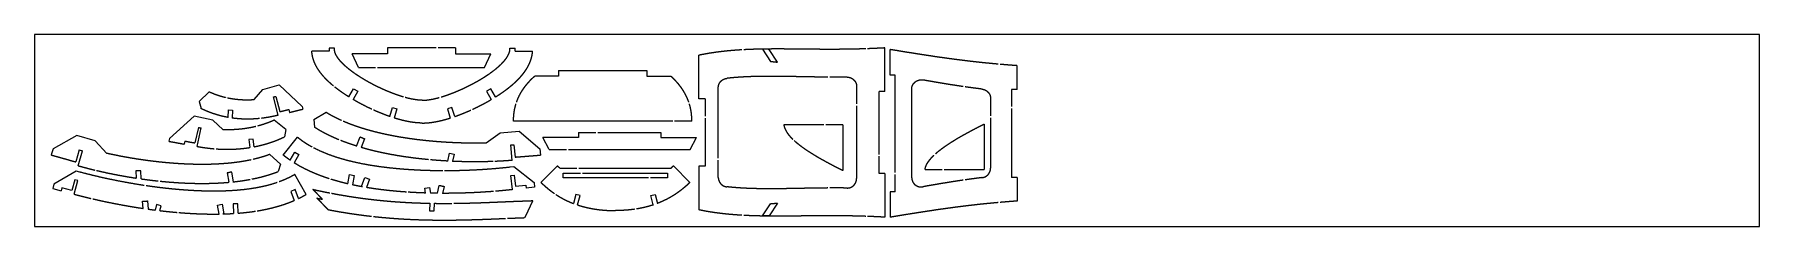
# Model space of a CAD drawing. Extents: x -234 to 666, y 203 to 303.
import ezdxf

# ---------------------------------------------------------------- set-up
doc = ezdxf.new("R2010")
doc.units = 0
doc.layers.get('0').update_dxf_attribs({"linetype": 'CONTINUOUS'})
doc.layers.add('90X10', color=1, linetype='CONTINUOUS')

msp = doc.modelspace()

# ---------------------------------------------------------------- linework, layer by layer
for p, q in [((-80.00881, 294.77941), (-89.13971, 294.77941)), ((-77.29082, 296.38317), (-80.11713, 296.38317)), ((-77.29082, 295.63961), (-77.29082, 296.38317)), ((-49.60502, 293.35887), (-68.1519, 293.35887)), ((-64.85099, 286.38317), (-68.1519, 293.35887)), ((-49.60502, 296.50317), (-49.60502, 293.35887)), ((-24.24548, 296.50317), (-49.60502, 296.50317)), ((-14.24548, 296.50317), (-23.24548, 296.50317)), ((-14.24548, 296.50317), (-14.24548, 293.35887)), ((-14.24548, 293.35887), (4.3014, 293.35887)), ((1.00049, 286.38317), (4.3014, 293.35887)), ((14.21901, 296.38317), (17.04531, 296.38317)), ((14.21901, 295.63961), (14.21901, 296.38317)), ((16.93699, 294.77941), (26.06789, 294.77941)), ((112.88118, 269.97074), (112.88118, 292.69166)), ((145.18852, 295.88816), (144.94902, 295.89459)), ((146.05195, 295.86496), (150.2193, 289.46631)), ((153.82603, 289.11593), (149.498, 295.76131)), ((209.83395, 273.77284), (209.83395, 296.50339)), ((212.6936, 282.36552), (212.6936, 295.67155)), ((-64.85099, 286.38317), (-55.85099, 286.38317)), ((-54.85099, 286.38317), (1.00049, 286.38317)), ((39.58875, 281.86297), (27.19645, 281.86297)), ((39.58875, 284.83688), (85.70875, 284.83688)), ((39.58875, 284.83688), (39.58875, 281.86297)), ((85.70875, 284.83688), (85.70875, 281.86297)), ((85.70875, 281.86297), (98.10105, 281.86297)), ((215.26737, 282.36552), (212.6936, 282.36552)), ((215.26737, 231.61152), (215.26737, 282.36552)), ((278.91307, 274.92852), (278.91307, 287.25858)), ((-147.82819, 268.65077), (-142.6386, 273.69382)), ((-119.12188, 269.64291), (-114.68212, 274.78387)), ((-114.68212, 274.78387), (-106.20547, 277.30444)), ((-106.60283, 261.45168), (-109.07605, 270.98552)), ((-107.83542, 271.27981), (-105.76835, 263.31161)), ((-106.20547, 277.30444), (-94.17647, 266.0347)), ((-69.74191, 270.9473), (-67.35176, 275.27819)), ((-65.15241, 274.06996), (-67.593, 269.64759)), ((-67.35176, 275.27819), (-65.15241, 274.06996)), ((4.27995, 275.27819), (2.08059, 274.06996)), ((2.08059, 274.06996), (4.52119, 269.64759)), ((6.67009, 270.9473), (4.27995, 275.27819)), ((122.94486, 239.06249), (122.94486, 275.75354)), ((195.11599, 276.36653), (195.11599, 267.36653)), ((206.91727, 241.0432), (206.91727, 273.77284)), ((209.83395, 273.77284), (206.91727, 273.77284)), ((223.8369, 274.95926), (223.8369, 229.01778)), ((265.01156, 270.13098), (265.01156, 261.13098)), ((278.91307, 274.92852), (275.93916, 274.92852)), ((275.93916, 274.92852), (275.93916, 265.92852)), ((-150.53971, 261.03476), (-163.44422, 249.30602)), ((-140.73542, 258.83866), (-150.53971, 261.03476)), ((-147.82819, 268.65077), (-146.85179, 264.88692)), ((-132.73461, 260.2789), (-132.5615, 264.29492)), ((-132.5615, 264.29492), (-130.58932, 264.08311)), ((-130.58932, 264.08311), (-130.76678, 259.96594)), ((-101.15202, 264.45462), (-100.74905, 262.90122)), ((-94.17647, 266.0347), (-93.81045, 264.62377)), ((-88.05784, 259.16886), (-81.59774, 262.99888)), ((-48.50368, 260.77654), (-47.08136, 265.5312)), ((-47.08136, 265.5312), (-44.68361, 264.81603)), ((-44.68361, 264.81603), (-46.12766, 259.98872)), ((-15.99046, 265.5312), (-18.3882, 264.81603)), ((-18.3882, 264.81603), (-16.94416, 259.98872)), ((-14.56814, 260.77654), (-15.99046, 265.5312)), ((116.02549, 269.97074), (112.88118, 269.97074)), ((116.02549, 269.97074), (116.02549, 260.97074)), ((195.11599, 266.36653), (195.11599, 228.4495)), ((275.93916, 264.92852), (275.93916, 229.04852)), ((-148.28466, 255.07286), (-150.08775, 247.02313)), ((-148.99419, 245.19133), (-146.83679, 254.82289)), ((-135.33013, 253.8638), (-140.73542, 258.83866)), ((-102.61034, 253.9671), (-108.85358, 258.80888)), ((-102.61034, 253.9671), (-103.46307, 250.16017)), ((-88.05784, 259.16886), (-87.68201, 255.14858)), ((1.83715, 247.11226), (9.1051, 252.26562)), ((9.1051, 252.26562), (19.0206, 253.19265)), ((99.16554, 258.42965), (16.13197, 258.42965)), ((19.0206, 253.19265), (29.88737, 244.01313)), ((50.01696, 252.47916), (50.01696, 249.92818)), ((50.01696, 252.47916), (59.01696, 252.47916)), ((60.01696, 252.47916), (92.98069, 252.47916)), ((92.98069, 252.47916), (92.98069, 249.92818)), ((109.16554, 258.42965), (100.16554, 258.42965)), ((116.02549, 259.97074), (116.02549, 234.84529)), ((177.99176, 256.43943), (157.14614, 256.43943)), ((187.99176, 256.43943), (178.99176, 256.43943)), ((187.99176, 256.43943), (187.99176, 232.70499)), ((261.64703, 256.8168), (261.64703, 233.08236)), ((265.01156, 260.13098), (265.01156, 233.84606)), ((-224.15083, 243.9476), (-225.10104, 240.74011)), ((-211.71242, 250.85115), (-224.15083, 243.9476)), ((-210.45742, 243.37339), (-212.30262, 237.14478)), ((-202.16387, 248.02243), (-211.71242, 250.85115)), ((-210.45742, 243.37339), (-208.81176, 242.91706)), ((-196.03099, 241.55935), (-202.16387, 248.02243)), ((-163.44422, 249.30602), (-163.76422, 247.87744)), ((-155.41762, 247.99077), (-155.76914, 246.42146)), ((-119.66114, 249.02696), (-121.90609, 248.73789)), ((-121.90609, 248.73789), (-121.42092, 244.62586)), ((-119.188, 245.01682), (-119.66114, 249.02696)), ((-103.99434, 240.66689), (-96.55642, 249.99025)), ((-65.82027, 245.39109), (-63.96797, 250.19586)), ((-65.5724, 245.28802), (-65.82027, 245.39109)), ((-61.63984, 249.2259), (-63.40831, 244.63859)), ((14.63897, 245.97073), (16.34184, 246.09991)), ((15.39243, 237.91094), (14.63897, 245.97073)), ((16.34184, 246.09991), (16.94643, 239.63258)), ((29.88737, 244.01313), (30.19871, 240.68272)), ((50.01696, 249.92818), (31.34716, 249.92818)), ((34.7401, 243.61296), (31.34716, 249.92818)), ((34.7401, 243.61296), (43.7401, 243.61296)), ((44.7401, 243.61296), (108.25754, 243.61296)), ((92.98069, 249.92818), (111.65048, 249.92818)), ((108.25754, 243.61296), (111.65048, 249.92818)), ((-211.1113, 235.15476), (-208.81176, 242.91706)), ((-105.50159, 235.99006), (-111.09808, 240.99835)), ((-105.50159, 235.99006), (-106.64862, 232.11816)), ((-100.42525, 238.00301), (-97.98882, 242.2468)), ((-95.82035, 241.0013), (-98.33173, 236.62697)), ((-97.98882, 242.2468), (-95.82035, 241.0013)), ((-18.24766, 237.55303), (-17.22005, 241.668)), ((-17.22005, 241.668), (-14.78688, 241.07631)), ((-14.78688, 241.07631), (-15.69825, 237.42684)), ((14.3973, 234.51591), (16.35957, 234.73654)), ((16.35957, 234.73654), (26.86821, 226.34899)), ((39.04862, 235.03577), (30.44482, 226.43196)), ((99.49138, 235.03577), (108.09518, 226.43196)), ((112.88118, 234.84529), (112.88118, 212.12437)), ((116.02549, 234.84529), (112.88118, 234.84529)), ((122.94486, 229.06249), (122.94486, 238.06249)), ((206.91727, 231.0432), (206.91727, 240.0432)), ((-223.6477, 225.5881), (-224.26431, 223.28689)), ((-212.00123, 232.31219), (-223.6477, 225.5881)), ((-212.81069, 227.859), (-214.30969, 222.26465)), ((-213.06495, 220.28604), (-211.15468, 227.41527)), ((-211.15468, 227.41527), (-212.81069, 227.859)), ((-210.09338, 231.80099), (-212.00123, 232.31219)), ((-178.38809, 232.52904), (-180.8898, 232.41942)), ((-180.8898, 232.41942), (-180.70218, 228.66223)), ((-178.17654, 228.29261), (-178.38809, 232.52904)), ((-133.34499, 231.34735), (-132.49803, 226.50408)), ((-129.986, 226.77559), (-130.8731, 231.84846)), ((-130.24923, 226.72242), (-129.986, 226.77559)), ((-92.07923, 220.20193), (-98.04304, 230.53155)), ((-70.40603, 225.70542), (-69.47665, 230.55567)), ((-69.47665, 230.55567), (-67.02081, 230.08455)), ((-67.02081, 230.08455), (-67.96454, 225.15941)), ((-63.12579, 224.29362), (-61.41385, 229.05618)), ((-61.41385, 229.05618), (-59.05983, 228.21199)), ((-59.05983, 228.21199), (-60.65588, 223.77185)), ((14.79145, 230.02092), (16.49475, 230.21243)), ((15.61515, 222.68642), (14.79145, 230.02092)), ((16.49475, 230.21243), (17.1411, 224.457)), ((17.1411, 224.457), (22.54206, 225.06424)), ((22.54206, 225.06424), (22.7194, 223.48516)), ((26.86821, 226.34899), (27.13408, 223.98152)), ((40.21276, 233.93909), (49.21276, 233.93909)), ((42.023, 228.88741), (42.023, 231.24265)), ((42.023, 231.24265), (51.023, 231.24265)), ((86.517, 228.88741), (42.023, 228.88741)), ((50.21276, 233.93909), (98.32724, 233.93909)), ((52.023, 231.24265), (96.517, 231.24265)), ((96.517, 228.88741), (87.517, 228.88741)), ((96.517, 231.24265), (96.517, 228.88741)), ((209.83395, 231.0432), (206.91727, 231.0432)), ((209.83395, 231.0432), (209.83395, 208.31264)), ((215.26737, 221.61152), (215.26737, 230.61152)), ((230.80141, 233.08236), (239.80141, 233.08236)), ((240.80141, 233.08236), (261.64703, 233.08236)), ((278.91307, 229.04852), (275.93916, 229.04852)), ((278.91307, 229.04852), (278.91307, 216.71846)), ((-224.26431, 223.28689), (-219.97208, 222.13679)), ((-219.56081, 223.67168), (-219.97208, 222.13679)), ((-214.30969, 222.26465), (-219.56081, 223.67168)), ((-177.13225, 212.89694), (-177.43961, 216.60988)), ((-174.89608, 216.76951), (-174.54486, 212.52673)), ((-97.78302, 222.661), (-100.11377, 221.75333)), ((-100.11377, 221.75333), (-98.28331, 217.05299)), ((-96.00718, 218.10093), (-97.78302, 222.661)), ((-62.61292, 224.10969), (-63.12579, 224.29362)), ((-30.15419, 223.48458), (-27.67578, 223.81766)), ((-29.80641, 220.9009), (-30.15419, 223.48458)), ((-27.67578, 223.81766), (-27.27365, 220.83021)), ((-23.62153, 220.76532), (-22.64074, 224.90809)), ((-20.15021, 224.37048), (-21.00851, 220.74507)), ((27.13408, 223.98152), (22.7194, 223.48516)), ((48.61059, 220.18002), (47.38948, 215.4653)), ((50.7994, 219.61217), (48.61059, 220.18002)), ((49.52788, 214.70284), (50.7994, 219.61217)), ((87.7406, 219.61217), (89.92941, 220.18002)), ((89.01212, 214.70284), (87.7406, 219.61217)), ((89.92941, 220.18002), (91.15052, 215.4653)), ((212.6936, 221.61152), (212.6936, 208.30549)), ((215.26737, 221.61152), (212.6936, 221.61152)), ((-170.07903, 214.93936), (-170.923, 212.04547)), ((-167.67753, 214.23988), (-170.07903, 214.93936)), ((-168.40744, 211.73712), (-167.67753, 214.23988)), ((-138.38219, 214.5974), (-135.92788, 215.08055)), ((-137.46687, 209.96869), (-138.38219, 214.5974)), ((-135.92788, 215.08055), (-134.9461, 210.11574)), ((-134.9461, 210.11574), (-135.48082, 210.01047)), ((-127.72938, 215.35911), (-130.22867, 215.26004)), ((-130.22867, 215.26004), (-130.03097, 210.24919)), ((-127.53468, 210.42445), (-127.72938, 215.35911)), ((-27.59388, 215.5863), (-27.78802, 211.58938)), ((-25.2857, 211.54951), (-25.09153, 215.54729)), ((22.97958, 210.25269), (21.88535, 207.90913)), ((145.18852, 208.92787), (144.94902, 208.92144)), ((146.05195, 208.95107), (150.2193, 215.34972)), ((153.82603, 215.7001), (149.498, 209.05472))]:
    msp.add_line(p, q)
for points in [[(-77.8807, 276.745, 0), (-77.9221, 276.779, 0), (-77.9634, 276.813, 0), (-78.0046, 276.848, 0), (-78.0459, 276.882, 0), (-78.0871, 276.916, 0), (-78.1282, 276.951, 0), (-78.1693, 276.985, 0), (-78.2104, 277.02, 0), (-78.2515, 277.054, 0), (-78.2925, 277.089, 0), (-78.3335, 277.124, 0), (-78.3744, 277.158, 0), (-78.4153, 277.193, 0), (-78.4562, 277.228, 0), (-78.4971, 277.262, 0), (-78.5379, 277.297, 0), (-78.5786, 277.332, 0), (-78.6194, 277.367, 0), (-78.66, 277.402, 0), (-78.7007, 277.437, 0), (-78.7413, 277.472, 0), (-78.7819, 277.507, 0), (-78.8224, 277.542, 0), (-78.8629, 277.577, 0), (-78.9034, 277.612, 0), (-78.9438, 277.647, 0), (-78.9842, 277.683, 0), (-79.0245, 277.718, 0), (-79.0648, 277.753, 0), (-79.105, 277.788, 0), (-79.1452, 277.824, 0), (-79.1854, 277.859, 0), (-79.2255, 277.895, 0), (-79.2656, 277.93, 0), (-79.3057, 277.966, 0), (-79.3457, 278.001, 0), (-79.3856, 278.037, 0), (-79.4255, 278.072, 0), (-79.4654, 278.108, 0), (-79.5052, 278.144, 0), (-79.545, 278.179, 0), (-79.5848, 278.215, 0), (-79.6244, 278.251, 0), (-79.6641, 278.287, 0), (-79.7037, 278.323, 0), (-79.7433, 278.358, 0), (-79.7828, 278.394, 0), (-79.8222, 278.43, 0), (-79.8616, 278.466, 0), (-79.901, 278.502, 0), (-79.9403, 278.538, 0), (-79.9796, 278.575, 0), (-80.0188, 278.611, 0), (-80.058, 278.647, 0), (-80.0971, 278.683, 0), (-80.1362, 278.719, 0), (-80.1753, 278.756, 0), (-80.2142, 278.792, 0), (-80.2532, 278.828, 0), (-80.2921, 278.865, 0), (-80.3309, 278.901, 0), (-80.3697, 278.938, 0), (-80.4084, 278.974, 0), (-80.4471, 279.011, 0), (-80.4857, 279.047, 0), (-80.5243, 279.084, 0), (-80.5628, 279.12, 0), (-80.6013, 279.157, 0), (-80.6397, 279.194, 0), (-80.6781, 279.231, 0), (-80.7164, 279.267, 0), (-80.7547, 279.304, 0), (-80.7929, 279.341, 0), (-80.831, 279.378, 0), (-80.8692, 279.415, 0), (-80.9072, 279.452, 0), (-80.9452, 279.489, 0), (-80.9831, 279.526, 0), (-81.021, 279.563, 0), (-81.0588, 279.6, 0), (-81.0966, 279.637, 0), (-81.1343, 279.674, 0), (-81.172, 279.711, 0), (-81.2096, 279.748, 0), (-81.2471, 279.786, 0), (-81.2846, 279.823, 0), (-81.322, 279.86, 0), (-81.3594, 279.898, 0), (-81.3967, 279.935, 0), (-81.434, 279.972, 0), (-81.4712, 280.01, 0), (-81.5083, 280.047, 0), (-81.5454, 280.085, 0), (-81.5824, 280.122, 0), (-81.6194, 280.16, 0), (-81.6563, 280.198, 0), (-81.6931, 280.235, 0), (-81.7299, 280.273, 0), (-81.7666, 280.311, 0), (-81.8033, 280.348, 0), (-81.8399, 280.386, 0), (-81.8764, 280.424, 0), (-81.9129, 280.462, 0), (-81.9493, 280.5, 0), (-81.9856, 280.538, 0), (-82.0219, 280.576, 0), (-82.0581, 280.614, 0), (-82.0943, 280.652, 0), (-82.1303, 280.69, 0), (-82.1664, 280.728, 0), (-82.2023, 280.766, 0), (-82.2383, 280.804, 0), (-82.2742, 280.842, 0), (-82.31, 280.881, 0), (-82.3458, 280.919, 0), (-82.3816, 280.958, 0), (-82.4173, 280.996, 0), (-82.453, 281.035, 0), (-82.4886, 281.073, 0), (-82.5242, 281.112, 0), (-82.5597, 281.151, 0), (-82.5952, 281.189, 0), (-82.6306, 281.228, 0), (-82.666, 281.267, 0), (-82.7014, 281.306, 0), (-82.7367, 281.345, 0), (-82.7719, 281.384, 0), (-82.8071, 281.423, 0), (-82.8423, 281.462, 0), (-82.8774, 281.501, 0), (-82.9124, 281.541, 0), (-82.9474, 281.58, 0), (-82.9823, 281.619, 0), (-83.0172, 281.659, 0), (-83.0521, 281.698, 0), (-83.0868, 281.738, 0), (-83.1216, 281.777, 0), (-83.1563, 281.817, 0), (-83.1909, 281.857, 0), (-83.2254, 281.897, 0), (-83.26, 281.936, 0), (-83.2944, 281.976, 0), (-83.3288, 282.016, 0), (-83.3632, 282.056, 0), (-83.3974, 282.096, 0), (-83.4317, 282.136, 0), (-83.4658, 282.176, 0), (-83.5, 282.217, 0), (-83.534, 282.257, 0), (-83.568, 282.297, 0), (-83.6019, 282.338, 0), (-83.6358, 282.378, 0), (-83.6696, 282.419, 0), (-83.7034, 282.459, 0), (-83.7371, 282.5, 0), (-83.7707, 282.54, 0), (-83.8043, 282.581, 0), (-83.8378, 282.622, 0), (-83.8712, 282.663, 0), (-83.9046, 282.704, 0), (-83.9379, 282.745, 0), (-83.9712, 282.786, 0), (-84.0044, 282.827, 0), (-84.0375, 282.868, 0), (-84.0705, 282.909, 0), (-84.1035, 282.95, 0), (-84.1365, 282.991, 0), (-84.1693, 283.033, 0), (-84.2021, 283.074, 0), (-84.2348, 283.115, 0), (-84.2675, 283.157, 0), (-84.3, 283.198, 0), (-84.3326, 283.24, 0), (-84.365, 283.282, 0), (-84.3974, 283.323, 0), (-84.4297, 283.365, 0), (-84.4619, 283.407, 0), (-84.4941, 283.449, 0), (-84.5262, 283.491, 0), (-84.5582, 283.533, 0), (-84.5901, 283.575, 0), (-84.622, 283.617, 0), (-84.6538, 283.659, 0), (-84.6855, 283.701, 0), (-84.7171, 283.744, 0), (-84.7487, 283.786, 0), (-84.7802, 283.828, 0), (-84.8116, 283.871, 0), (-84.843, 283.913, 0), (-84.8742, 283.956, 0), (-84.9054, 283.998, 0), (-84.9365, 284.041, 0), (-84.9676, 284.084, 0), (-84.9985, 284.126, 0), (-85.0294, 284.169, 0), (-85.0602, 284.212, 0), (-85.0909, 284.255, 0), (-85.1216, 284.298, 0), (-85.1521, 284.341, 0), (-85.1826, 284.384, 0), (-85.213, 284.427, 0), (-85.2433, 284.47, 0), (-85.2735, 284.513, 0), (-85.3037, 284.557, 0), (-85.3337, 284.6, 0), (-85.3637, 284.643, 0), (-85.3936, 284.687, 0), (-85.4234, 284.73, 0), (-85.4531, 284.774, 0), (-85.4828, 284.818, 0), (-85.5123, 284.861, 0), (-85.5418, 284.905, 0), (-85.5712, 284.949, 0), (-85.6005, 284.993, 0), (-85.6297, 285.037, 0), (-85.6588, 285.08, 0), (-85.6878, 285.124, 0), (-85.7168, 285.169, 0), (-85.7456, 285.213, 0), (-85.7744, 285.257, 0), (-85.803, 285.301, 0), (-85.8316, 285.345, 0), (-85.8601, 285.39, 0), (-85.8885, 285.434, 0), (-85.9168, 285.478, 0), (-85.945, 285.523, 0), (-85.9731, 285.567, 0), (-86.0012, 285.612, 0), (-86.0291, 285.657, 0), (-86.0569, 285.701, 0), (-86.0847, 285.746, 0), (-86.1123, 285.791, 0), (-86.1399, 285.836, 0), (-86.1673, 285.881, 0), (-86.1947, 285.926, 0), (-86.2219, 285.971, 0), (-86.2491, 286.016, 0), (-86.2761, 286.061, 0), (-86.3031, 286.106, 0), (-86.33, 286.151, 0), (-86.3567, 286.197, 0), (-86.3834, 286.242, 0), (-86.41, 286.287, 0), (-86.4365, 286.333, 0), (-86.4628, 286.378, 0), (-86.4891, 286.424, 0), (-86.5152, 286.469, 0), (-86.5413, 286.515, 0), (-86.5673, 286.561, 0), (-86.5931, 286.606, 0), (-86.6189, 286.652, 0), (-86.6445, 286.698, 0), (-86.6701, 286.744, 0), (-86.6955, 286.79, 0), (-86.7208, 286.836, 0), (-86.7461, 286.882, 0), (-86.7712, 286.928, 0), (-86.7962, 286.974, 0), (-86.8211, 287.021, 0), (-86.8459, 287.067, 0), (-86.8706, 287.113, 0), (-86.8952, 287.16, 0), (-86.9196, 287.206, 0), (-86.944, 287.253, 0), (-86.9683, 287.299, 0), (-86.9924, 287.346, 0), (-87.0164, 287.393, 0), (-87.0404, 287.439, 0), (-87.0642, 287.486, 0), (-87.0879, 287.533, 0), (-87.1115, 287.58, 0), (-87.1349, 287.627, 0), (-87.1583, 287.674, 0), (-87.1815, 287.721, 0), (-87.2046, 287.768, 0), (-87.2277, 287.815, 0), (-87.2505, 287.862, 0), (-87.2733, 287.909, 0), (-87.296, 287.956, 0), (-87.3185, 288.004, 0), (-87.3409, 288.051, 0), (-87.3632, 288.098, 0), (-87.3854, 288.146, 0), (-87.4075, 288.193, 0), (-87.4294, 288.241, 0), (-87.4512, 288.289, 0), (-87.4729, 288.336, 0), (-87.4945, 288.384, 0), (-87.516, 288.432, 0), (-87.5373, 288.479, 0), (-87.5586, 288.527, 0), (-87.5797, 288.575, 0), (-87.6006, 288.623, 0), (-87.6215, 288.671, 0), (-87.6422, 288.719, 0), (-87.6628, 288.767, 0), (-87.6833, 288.815, 0), (-87.7037, 288.863, 0), (-87.7239, 288.912, 0), (-87.744, 288.96, 0), (-87.764, 289.008, 0), (-87.7839, 289.057, 0), (-87.8036, 289.105, 0), (-87.8232, 289.153, 0), (-87.8427, 289.202, 0), (-87.8621, 289.25, 0), (-87.8813, 289.299, 0), (-87.9004, 289.348, 0), (-87.9194, 289.396, 0), (-87.9383, 289.445, 0), (-87.957, 289.494, 0), (-87.9756, 289.543, 0), (-87.9941, 289.592, 0), (-88.0124, 289.641, 0), (-88.0306, 289.69, 0), (-88.0487, 289.739, 0), (-88.0667, 289.788, 0), (-88.0845, 289.837, 0), (-88.1022, 289.886, 0), (-88.1198, 289.936, 0), (-88.1372, 289.985, 0), (-88.1545, 290.034, 0), (-88.1716, 290.084, 0), (-88.1887, 290.133, 0), (-88.2056, 290.183, 0), (-88.2224, 290.232, 0), (-88.239, 290.282, 0), (-88.2555, 290.331, 0), (-88.2719, 290.381, 0), (-88.2881, 290.431, 0), (-88.3042, 290.481, 0), (-88.3202, 290.531, 0), (-88.336, 290.58, 0), (-88.3517, 290.63, 0), (-88.3673, 290.68, 0), (-88.3827, 290.73, 0), (-88.398, 290.781, 0), (-88.4131, 290.831, 0), (-88.4282, 290.881, 0), (-88.443, 290.931, 0), (-88.4578, 290.982, 0), (-88.4724, 291.032, 0), (-88.4868, 291.082, 0), (-88.5012, 291.133, 0), (-88.5153, 291.183, 0), (-88.5294, 291.234, 0), (-88.5433, 291.284, 0), (-88.557, 291.335, 0), (-88.5706, 291.386, 0), (-88.584, 291.436, 0), (-88.5973, 291.487, 0), (-88.6105, 291.537, 0), (-88.6235, 291.588, 0), (-88.6363, 291.639, 0), (-88.649, 291.69, 0), (-88.6616, 291.74, 0), (-88.674, 291.791, 0), (-88.6863, 291.842, 0), (-88.6984, 291.893, 0), (-88.7104, 291.943, 0), (-88.7222, 291.994, 0), (-88.7339, 292.045, 0), (-88.7454, 292.096, 0), (-88.7568, 292.147, 0), (-88.768, 292.198, 0), (-88.7791, 292.249, 0), (-88.79, 292.3, 0), (-88.8008, 292.351, 0), (-88.8114, 292.402, 0), (-88.8219, 292.453, 0), (-88.8323, 292.504, 0), (-88.8425, 292.556, 0), (-88.8525, 292.607, 0), (-88.8624, 292.658, 0), (-88.8721, 292.709, 0), (-88.8817, 292.76, 0), (-88.8912, 292.812, 0), (-88.9005, 292.863, 0), (-88.9096, 292.914, 0), (-88.9186, 292.966, 0), (-88.9275, 293.017, 0), (-88.9362, 293.068, 0), (-88.9448, 293.12, 0), (-88.9532, 293.171, 0), (-88.9614, 293.223, 0), (-88.9695, 293.274, 0), (-88.9775, 293.326, 0), (-88.9853, 293.377, 0), (-88.993, 293.429, 0), (-89.0005, 293.48, 0), (-89.0079, 293.532, 0), (-89.0151, 293.584, 0), (-89.0221, 293.635, 0), (-89.0291, 293.687, 0), (-89.0358, 293.739, 0), (-89.0425, 293.791, 0), (-89.0489, 293.842, 0), (-89.0552, 293.894, 0), (-89.0614, 293.946, 0), (-89.0674, 293.998, 0), (-89.0733, 294.05, 0), (-89.079, 294.102, 0), (-89.0846, 294.154, 0), (-89.09, 294.206, 0), (-89.0953, 294.258, 0), (-89.1004, 294.31, 0), (-89.1054, 294.362, 0), (-89.1102, 294.414, 0), (-89.1149, 294.466, 0), (-89.1194, 294.518, 0), (-89.1237, 294.57, 0), (-89.128, 294.623, 0), (-89.132, 294.675, 0), (-89.1359, 294.727, 0), (-89.1397, 294.779, 0)], [(-80.1171, 296.383, 0), (-80.1163, 296.371, 0), (-80.1154, 296.358, 0), (-80.1146, 296.345, 0), (-80.1137, 296.333, 0), (-80.1129, 296.32, 0), (-80.112, 296.307, 0), (-80.1112, 296.295, 0), (-80.1103, 296.282, 0), (-80.1095, 296.27, 0), (-80.1086, 296.257, 0), (-80.1078, 296.244, 0), (-80.1069, 296.232, 0), (-80.1061, 296.219, 0), (-80.1052, 296.206, 0), (-80.1044, 296.194, 0), (-80.1035, 296.181, 0), (-80.1027, 296.168, 0), (-80.1018, 296.156, 0), (-80.101, 296.143, 0), (-80.1001, 296.131, 0), (-80.0992, 296.118, 0), (-80.0984, 296.105, 0), (-80.0975, 296.093, 0), (-80.0967, 296.08, 0), (-80.0958, 296.067, 0), (-80.095, 296.055, 0), (-80.0941, 296.042, 0), (-80.0933, 296.03, 0), (-80.0924, 296.017, 0), (-80.0916, 296.004, 0), (-80.0907, 295.992, 0), (-80.0899, 295.979, 0), (-80.089, 295.966, 0), (-80.0882, 295.954, 0), (-80.0873, 295.941, 0), (-80.0865, 295.929, 0), (-80.0856, 295.916, 0), (-80.0848, 295.903, 0), (-80.0839, 295.891, 0), (-80.0831, 295.878, 0), (-80.0822, 295.865, 0), (-80.0814, 295.853, 0), (-80.0805, 295.84, 0), (-80.0797, 295.828, 0), (-80.0788, 295.815, 0), (-80.0779, 295.802, 0), (-80.0771, 295.79, 0), (-80.0762, 295.777, 0), (-80.0754, 295.764, 0), (-80.0745, 295.752, 0), (-80.0737, 295.739, 0), (-80.0728, 295.726, 0), (-80.072, 295.714, 0), (-80.0711, 295.701, 0), (-80.0703, 295.689, 0), (-80.0694, 295.676, 0), (-80.0686, 295.663, 0), (-80.0677, 295.651, 0), (-80.0669, 295.638, 0), (-80.066, 295.625, 0), (-80.0652, 295.613, 0), (-80.0643, 295.6, 0), (-80.0634, 295.588, 0), (-80.0626, 295.575, 0), (-80.0617, 295.562, 0), (-80.0609, 295.55, 0), (-80.06, 295.537, 0), (-80.0592, 295.524, 0), (-80.0583, 295.512, 0), (-80.0575, 295.499, 0), (-80.0566, 295.487, 0), (-80.0558, 295.474, 0), (-80.0549, 295.461, 0), (-80.0541, 295.449, 0), (-80.0532, 295.436, 0), (-80.0524, 295.423, 0), (-80.0515, 295.411, 0), (-80.0507, 295.398, 0), (-80.0498, 295.386, 0), (-80.0489, 295.373, 0), (-80.0481, 295.36, 0), (-80.0472, 295.348, 0), (-80.0464, 295.335, 0), (-80.0455, 295.322, 0), (-80.0447, 295.31, 0), (-80.0438, 295.297, 0), (-80.043, 295.285, 0), (-80.0421, 295.272, 0), (-80.0413, 295.259, 0), (-80.0404, 295.247, 0), (-80.0396, 295.234, 0), (-80.0387, 295.221, 0), (-80.0378, 295.209, 0), (-80.037, 295.196, 0), (-80.0361, 295.183, 0), (-80.0353, 295.171, 0), (-80.0344, 295.158, 0), (-80.0336, 295.146, 0), (-80.0327, 295.133, 0), (-80.0319, 295.12, 0), (-80.031, 295.108, 0), (-80.0302, 295.095, 0), (-80.0293, 295.082, 0), (-80.0285, 295.07, 0), (-80.0276, 295.057, 0), (-80.0267, 295.045, 0), (-80.0259, 295.032, 0), (-80.025, 295.019, 0), (-80.0242, 295.007, 0), (-80.0233, 294.994, 0), (-80.0225, 294.981, 0), (-80.0216, 294.969, 0), (-80.0208, 294.956, 0), (-80.0199, 294.944, 0), (-80.0191, 294.931, 0), (-80.0182, 294.918, 0), (-80.0174, 294.906, 0), (-80.0165, 294.893, 0), (-80.0156, 294.88, 0), (-80.0148, 294.868, 0), (-80.0139, 294.855, 0), (-80.0131, 294.843, 0), (-80.0122, 294.83, 0), (-80.0114, 294.817, 0), (-80.0105, 294.805, 0), (-80.0097, 294.792, 0), (-80.0088, 294.779, 0)], [(-41.3569, 270.954, 0), (-41.4448, 270.98, 0), (-41.5329, 271.006, 0), (-41.621, 271.033, 0), (-41.7093, 271.059, 0), (-41.7977, 271.086, 0), (-41.8862, 271.113, 0), (-41.9748, 271.14, 0), (-42.0635, 271.167, 0), (-42.1523, 271.194, 0), (-42.2412, 271.222, 0), (-42.3302, 271.249, 0), (-42.4193, 271.277, 0), (-42.5086, 271.305, 0), (-42.5979, 271.333, 0), (-42.6873, 271.362, 0), (-42.7767, 271.39, 0), (-42.8663, 271.419, 0), (-42.956, 271.448, 0), (-43.0457, 271.477, 0), (-43.1356, 271.506, 0), (-43.2255, 271.535, 0), (-43.3155, 271.565, 0), (-43.4055, 271.594, 0), (-43.4957, 271.624, 0), (-43.5859, 271.654, 0), (-43.6762, 271.684, 0), (-43.7666, 271.714, 0), (-43.857, 271.745, 0), (-43.9475, 271.775, 0), (-44.0381, 271.806, 0), (-44.1287, 271.837, 0), (-44.2194, 271.868, 0), (-44.3101, 271.899, 0), (-44.4009, 271.93, 0), (-44.4918, 271.962, 0), (-44.5827, 271.993, 0), (-44.6737, 272.025, 0), (-44.7647, 272.057, 0), (-44.8557, 272.089, 0), (-44.9468, 272.121, 0), (-45.038, 272.153, 0), (-45.1292, 272.186, 0), (-45.2204, 272.218, 0), (-45.3117, 272.251, 0), (-45.403, 272.284, 0), (-45.4943, 272.317, 0), (-45.5857, 272.35, 0), (-45.6771, 272.383, 0), (-45.7685, 272.416, 0), (-45.8599, 272.45, 0), (-45.9514, 272.483, 0), (-46.0429, 272.517, 0), (-46.1344, 272.551, 0), (-46.226, 272.585, 0), (-46.3175, 272.619, 0), (-46.4091, 272.653, 0), (-46.5007, 272.688, 0), (-46.5923, 272.722, 0), (-46.6839, 272.757, 0), (-46.7755, 272.791, 0), (-46.8671, 272.826, 0), (-46.9588, 272.861, 0), (-47.0504, 272.896, 0), (-47.142, 272.931, 0), (-47.2337, 272.967, 0), (-47.3253, 273.002, 0), (-47.4169, 273.038, 0), (-47.5085, 273.073, 0), (-47.6001, 273.109, 0), (-47.6917, 273.145, 0), (-47.7833, 273.181, 0), (-47.8748, 273.217, 0), (-47.9664, 273.253, 0), (-48.0579, 273.289, 0), (-48.1494, 273.326, 0), (-48.2409, 273.362, 0), (-48.3323, 273.399, 0), (-48.4238, 273.436, 0), (-48.5152, 273.472, 0), (-48.6065, 273.509, 0), (-48.6979, 273.546, 0), (-48.7892, 273.583, 0), (-48.8804, 273.62, 0), (-48.9717, 273.658, 0), (-49.0629, 273.695, 0), (-49.154, 273.733, 0), (-49.2451, 273.77, 0), (-49.3362, 273.808, 0), (-49.4272, 273.846, 0), (-49.5182, 273.883, 0), (-49.6091, 273.921, 0), (-49.6999, 273.959, 0), (-49.7907, 273.997, 0), (-49.8815, 274.036, 0), (-49.9722, 274.074, 0), (-50.0628, 274.112, 0), (-50.1534, 274.151, 0), (-50.2439, 274.189, 0), (-50.3343, 274.228, 0), (-50.4247, 274.266, 0), (-50.515, 274.305, 0), (-50.6052, 274.344, 0), (-50.6954, 274.383, 0), (-50.7854, 274.422, 0), (-50.8754, 274.461, 0), (-50.9654, 274.5, 0), (-51.0552, 274.539, 0), (-51.145, 274.578, 0), (-51.2346, 274.618, 0), (-51.3242, 274.657, 0), (-51.4137, 274.696, 0), (-51.5031, 274.736, 0), (-51.5924, 274.776, 0), (-51.6816, 274.815, 0), (-51.7708, 274.855, 0), (-51.8598, 274.895, 0), (-51.9487, 274.935, 0), (-52.0375, 274.975, 0), (-52.1262, 275.015, 0), (-52.2149, 275.055, 0), (-52.3034, 275.095, 0), (-52.3918, 275.135, 0), (-52.48, 275.175, 0), (-52.5683, 275.215, 0), (-52.6567, 275.256, 0), (-52.745, 275.296, 0), (-52.8334, 275.337, 0), (-52.9218, 275.378, 0), (-53.0102, 275.419, 0), (-53.0986, 275.46, 0), (-53.187, 275.501, 0), (-53.2754, 275.542, 0), (-53.3639, 275.583, 0), (-53.4524, 275.625, 0), (-53.5408, 275.666, 0), (-53.6293, 275.708, 0), (-53.7178, 275.749, 0), (-53.8063, 275.791, 0), (-53.8948, 275.833, 0), (-53.9833, 275.875, 0), (-54.0718, 275.918, 0), (-54.1603, 275.96, 0), (-54.2488, 276.002, 0), (-54.3373, 276.045, 0), (-54.4258, 276.087, 0), (-54.5143, 276.13, 0), (-54.6028, 276.173, 0), (-54.6912, 276.216, 0), (-54.7797, 276.259, 0), (-54.8681, 276.302, 0), (-54.9566, 276.345, 0), (-55.045, 276.388, 0), (-55.1334, 276.431, 0), (-55.2218, 276.475, 0), (-55.3101, 276.518, 0), (-55.3985, 276.562, 0), (-55.4868, 276.606, 0), (-55.5751, 276.65, 0), (-55.6633, 276.694, 0), (-55.7516, 276.738, 0), (-55.8398, 276.782, 0), (-55.928, 276.826, 0), (-56.0162, 276.87, 0), (-56.1043, 276.915, 0), (-56.1924, 276.959, 0), (-56.2804, 277.004, 0), (-56.3685, 277.048, 0), (-56.4564, 277.093, 0), (-56.5444, 277.138, 0), (-56.6323, 277.183, 0), (-56.7201, 277.228, 0), (-56.808, 277.273, 0), (-56.8957, 277.318, 0), (-56.9835, 277.363, 0), (-57.0711, 277.409, 0), (-57.1588, 277.454, 0), (-57.2464, 277.5, 0), (-57.3339, 277.545, 0), (-57.4214, 277.591, 0), (-57.5088, 277.636, 0), (-57.5962, 277.682, 0), (-57.6835, 277.728, 0), (-57.7707, 277.774, 0), (-57.8579, 277.82, 0), (-57.945, 277.866, 0), (-58.0321, 277.913, 0), (-58.1191, 277.959, 0), (-58.206, 278.005, 0), (-58.2929, 278.052, 0), (-58.3797, 278.098, 0), (-58.4664, 278.145, 0), (-58.5531, 278.191, 0), (-58.6396, 278.238, 0), (-58.7261, 278.285, 0), (-58.8126, 278.332, 0), (-58.8989, 278.379, 0), (-58.9852, 278.426, 0), (-59.0714, 278.473, 0), (-59.1575, 278.52, 0), (-59.2435, 278.567, 0), (-59.3295, 278.614, 0), (-59.4153, 278.662, 0), (-59.5011, 278.709, 0), (-59.5868, 278.756, 0), (-59.6724, 278.804, 0), (-59.7579, 278.851, 0), (-59.8433, 278.899, 0), (-59.9286, 278.947, 0), (-60.0138, 278.995, 0), (-60.0989, 279.042, 0), (-60.184, 279.09, 0), (-60.2689, 279.138, 0), (-60.3537, 279.186, 0), (-60.4384, 279.234, 0), (-60.523, 279.282, 0), (-60.6075, 279.331, 0), (-60.6919, 279.379, 0), (-60.7762, 279.427, 0), (-60.8604, 279.475, 0), (-60.9445, 279.524, 0), (-61.0284, 279.572, 0), (-61.1123, 279.621, 0), (-61.196, 279.669, 0), (-61.2796, 279.718, 0), (-61.3631, 279.767, 0), (-61.4464, 279.815, 0), (-61.5297, 279.864, 0), (-61.6128, 279.913, 0), (-61.6958, 279.962, 0), (-61.7787, 280.011, 0), (-61.8614, 280.06, 0), (-61.9441, 280.109, 0), (-62.0265, 280.158, 0), (-62.1089, 280.207, 0), (-62.1911, 280.256, 0), (-62.2732, 280.305, 0), (-62.3552, 280.354, 0), (-62.437, 280.404, 0), (-62.5187, 280.453, 0), (-62.6002, 280.502, 0), (-62.6816, 280.552, 0), (-62.7629, 280.601, 0), (-62.8441, 280.651, 0), (-62.9253, 280.7, 0), (-63.0063, 280.75, 0), (-63.0871, 280.8, 0), (-63.1677, 280.849, 0), (-63.2481, 280.899, 0), (-63.3283, 280.949, 0), (-63.4082, 280.998, 0), (-63.488, 281.048, 0), (-63.5675, 281.098, 0), (-63.6468, 281.147, 0), (-63.7259, 281.197, 0), (-63.8048, 281.247, 0), (-63.8835, 281.296, 0), (-63.9619, 281.346, 0), (-64.0402, 281.396, 0), (-64.1182, 281.445, 0), (-64.196, 281.495, 0), (-64.2736, 281.545, 0), (-64.351, 281.594, 0), (-64.4281, 281.644, 0), (-64.5051, 281.694, 0), (-64.5818, 281.743, 0), (-64.6583, 281.793, 0), (-64.7346, 281.842, 0), (-64.8107, 281.892, 0), (-64.8866, 281.942, 0), (-64.9622, 281.991, 0), (-65.0376, 282.041, 0), (-65.1128, 282.09, 0), (-65.1878, 282.14, 0), (-65.2626, 282.189, 0), (-65.3371, 282.239, 0), (-65.4114, 282.288, 0), (-65.4855, 282.338, 0), (-65.5594, 282.387, 0), (-65.6331, 282.437, 0), (-65.7065, 282.486, 0), (-65.7797, 282.535, 0), (-65.8527, 282.585, 0), (-65.9255, 282.634, 0), (-65.9981, 282.684, 0), (-66.0704, 282.733, 0), (-66.1425, 282.782, 0), (-66.2144, 282.832, 0), (-66.2861, 282.881, 0), (-66.3575, 282.93, 0), (-66.4287, 282.98, 0), (-66.4997, 283.029, 0), (-66.5705, 283.078, 0), (-66.641, 283.127, 0), (-66.7114, 283.176, 0), (-66.7815, 283.226, 0), (-66.8513, 283.275, 0), (-66.921, 283.324, 0), (-66.9904, 283.373, 0), (-67.0596, 283.422, 0), (-67.1286, 283.471, 0), (-67.1973, 283.52, 0), (-67.2658, 283.569, 0), (-67.3341, 283.618, 0), (-67.4022, 283.667, 0), (-67.47, 283.716, 0), (-67.5376, 283.765, 0), (-67.605, 283.814, 0), (-67.6722, 283.863, 0), (-67.7391, 283.911, 0), (-67.8058, 283.96, 0), (-67.8722, 284.009, 0), (-67.9385, 284.058, 0), (-68.0045, 284.106, 0), (-68.0703, 284.155, 0), (-68.1358, 284.204, 0), (-68.2011, 284.252, 0), (-68.2662, 284.301, 0), (-68.3311, 284.349, 0), (-68.3957, 284.398, 0), (-68.4601, 284.446, 0), (-68.5243, 284.495, 0), (-68.5882, 284.543, 0), (-68.6519, 284.592, 0), (-68.7154, 284.64, 0), (-68.7786, 284.688, 0), (-68.8416, 284.737, 0), (-68.9044, 284.785, 0), (-68.9669, 284.833, 0), (-69.0292, 284.881, 0), (-69.0913, 284.929, 0), (-69.1531, 284.977, 0), (-69.2147, 285.026, 0), (-69.2761, 285.074, 0), (-69.3372, 285.122, 0), (-69.3981, 285.169, 0), (-69.4588, 285.217, 0), (-69.5192, 285.265, 0), (-69.5794, 285.313, 0), (-69.6393, 285.361, 0), (-69.699, 285.409, 0), (-69.7585, 285.456, 0), (-69.8178, 285.504, 0), (-69.8768, 285.552, 0), (-69.9355, 285.599, 0), (-69.9941, 285.647, 0), (-70.0524, 285.694, 0), (-70.1104, 285.742, 0), (-70.1682, 285.789, 0), (-70.2258, 285.836, 0), (-70.2831, 285.884, 0), (-70.3402, 285.931, 0), (-70.3971, 285.978, 0), (-70.4537, 286.025, 0), (-70.5101, 286.072, 0), (-70.5662, 286.119, 0), (-70.6221, 286.166, 0), (-70.6778, 286.213, 0), (-70.7332, 286.26, 0), (-70.7884, 286.307, 0), (-70.8433, 286.354, 0), (-70.898, 286.401, 0), (-70.9525, 286.448, 0), (-71.0067, 286.494, 0), (-71.0606, 286.541, 0), (-71.1144, 286.587, 0), (-71.1678, 286.634, 0), (-71.2211, 286.68, 0), (-71.2741, 286.727, 0), (-71.3268, 286.773, 0), (-71.3793, 286.819, 0), (-71.4316, 286.866, 0), (-71.4836, 286.912, 0), (-71.5354, 286.958, 0), (-71.5869, 287.004, 0), (-71.6382, 287.05, 0), (-71.6892, 287.096, 0), (-71.74, 287.142, 0), (-71.7906, 287.188, 0), (-71.8409, 287.233, 0), (-71.8909, 287.279, 0), (-71.9407, 287.325, 0), (-71.9903, 287.37, 0), (-72.0396, 287.416, 0), (-72.0886, 287.461, 0), (-72.1375, 287.507, 0), (-72.186, 287.552, 0), (-72.2343, 287.597, 0), (-72.2824, 287.643, 0), (-72.3302, 287.688, 0), (-72.3778, 287.733, 0), (-72.4251, 287.778, 0), (-72.4722, 287.823, 0), (-72.519, 287.868, 0), (-72.5656, 287.913, 0), (-72.6119, 287.957, 0), (-72.658, 288.002, 0), (-72.7038, 288.047, 0), (-72.7493, 288.091, 0), (-72.7947, 288.136, 0), (-72.8397, 288.18, 0), (-72.8845, 288.225, 0), (-72.9291, 288.269, 0), (-72.9734, 288.313, 0), (-73.0174, 288.357, 0), (-73.0612, 288.401, 0), (-73.1048, 288.445, 0), (-73.1481, 288.489, 0), (-73.1911, 288.533, 0), (-73.2339, 288.577, 0), (-73.2764, 288.621, 0), (-73.3187, 288.664, 0), (-73.3607, 288.708, 0), (-73.4025, 288.752, 0), (-73.444, 288.795, 0), (-73.4853, 288.838, 0), (-73.5263, 288.882, 0), (-73.567, 288.925, 0), (-73.6073, 288.968, 0), (-73.6474, 289.011, 0), (-73.6873, 289.054, 0), (-73.727, 289.097, 0), (-73.7665, 289.139, 0), (-73.8059, 289.182, 0), (-73.845, 289.225, 0), (-73.8839, 289.268, 0), (-73.9225, 289.311, 0), (-73.961, 289.354, 0), (-73.9993, 289.397, 0), (-74.0374, 289.439, 0), (-74.0752, 289.482, 0), (-74.1129, 289.525, 0), (-74.1503, 289.567, 0), (-74.1876, 289.61, 0), (-74.2246, 289.653, 0), (-74.2614, 289.695, 0), (-74.298, 289.738, 0), (-74.3344, 289.78, 0), (-74.3706, 289.823, 0), (-74.4066, 289.865, 0), (-74.4423, 289.908, 0), (-74.4778, 289.95, 0), (-74.5132, 289.992, 0), (-74.5483, 290.035, 0), (-74.5832, 290.077, 0), (-74.6178, 290.119, 0), (-74.6523, 290.161, 0), (-74.6865, 290.203, 0), (-74.7206, 290.245, 0), (-74.7544, 290.287, 0), (-74.788, 290.329, 0), (-74.8213, 290.371, 0), (-74.8545, 290.413, 0), (-74.8874, 290.455, 0), (-74.9201, 290.497, 0), (-74.9526, 290.538, 0), (-74.9848, 290.58, 0), (-75.0169, 290.621, 0), (-75.0487, 290.663, 0), (-75.0803, 290.704, 0), (-75.1116, 290.745, 0), (-75.1428, 290.787, 0), (-75.1737, 290.828, 0), (-75.2044, 290.869, 0), (-75.2348, 290.91, 0), (-75.2651, 290.951, 0), (-75.2951, 290.992, 0), (-75.3248, 291.033, 0), (-75.3544, 291.073, 0), (-75.3837, 291.114, 0), (-75.4128, 291.154, 0), (-75.4416, 291.195, 0), (-75.4702, 291.235, 0), (-75.4986, 291.276, 0), (-75.5268, 291.316, 0), (-75.5547, 291.356, 0), (-75.5824, 291.396, 0), (-75.6099, 291.436, 0), (-75.6371, 291.476, 0), (-75.6641, 291.515, 0), (-75.6908, 291.555, 0), (-75.7173, 291.595, 0), (-75.7436, 291.634, 0), (-75.7696, 291.673, 0), (-75.7954, 291.713, 0), (-75.821, 291.752, 0), (-75.8463, 291.791, 0), (-75.8714, 291.83, 0), (-75.8962, 291.868, 0), (-75.9208, 291.907, 0), (-75.9452, 291.946, 0), (-75.9693, 291.984, 0), (-75.9931, 292.023, 0), (-76.0168, 292.061, 0), (-76.0401, 292.099, 0), (-76.0633, 292.137, 0), (-76.0862, 292.175, 0), (-76.1088, 292.213, 0), (-76.1312, 292.25, 0), (-76.1534, 292.288, 0), (-76.1753, 292.325, 0), (-76.1969, 292.362, 0), (-76.2183, 292.4, 0), (-76.2395, 292.437, 0), (-76.2604, 292.473, 0), (-76.2811, 292.51, 0), (-76.3015, 292.547, 0), (-76.3216, 292.583, 0), (-76.3415, 292.62, 0), (-76.3612, 292.656, 0), (-76.3806, 292.692, 0), (-76.3997, 292.728, 0), (-76.4186, 292.764, 0), (-76.4372, 292.799, 0), (-76.4556, 292.835, 0), (-76.4738, 292.87, 0), (-76.4916, 292.905, 0), (-76.5092, 292.94, 0), (-76.5266, 292.975, 0), (-76.5437, 293.01, 0), (-76.5605, 293.045, 0), (-76.5771, 293.079, 0), (-76.5934, 293.113, 0), (-76.6095, 293.147, 0), (-76.6254, 293.181, 0), (-76.641, 293.215, 0), (-76.6565, 293.249, 0), (-76.6717, 293.282, 0), (-76.6866, 293.316, 0), (-76.7014, 293.349, 0), (-76.7159, 293.382, 0), (-76.7303, 293.414, 0), (-76.7444, 293.447, 0), (-76.7583, 293.479, 0), (-76.7719, 293.512, 0), (-76.7854, 293.544, 0), (-76.7987, 293.576, 0), (-76.8117, 293.607, 0), (-76.8246, 293.639, 0), (-76.8372, 293.671, 0), (-76.8496, 293.702, 0), (-76.8618, 293.733, 0), (-76.8739, 293.764, 0), (-76.8857, 293.795, 0), (-76.8973, 293.826, 0), (-76.9087, 293.857, 0), (-76.9199, 293.887, 0), (-76.931, 293.918, 0), (-76.9418, 293.948, 0), (-76.9525, 293.978, 0), (-76.9629, 294.008, 0), (-76.9732, 294.038, 0), (-76.9833, 294.068, 0), (-76.9932, 294.098, 0), (-77.0029, 294.128, 0), (-77.0124, 294.157, 0), (-77.0217, 294.187, 0), (-77.0309, 294.216, 0), (-77.0399, 294.246, 0), (-77.0487, 294.275, 0), (-77.0573, 294.304, 0), (-77.0658, 294.333, 0), (-77.0741, 294.362, 0), (-77.0822, 294.391, 0), (-77.0901, 294.42, 0), (-77.0979, 294.449, 0), (-77.1055, 294.478, 0), (-77.1129, 294.506, 0), (-77.1202, 294.535, 0), (-77.1273, 294.563, 0), (-77.1343, 294.592, 0), (-77.141, 294.62, 0), (-77.1477, 294.649, 0), (-77.1542, 294.677, 0), (-77.1605, 294.706, 0), (-77.1666, 294.734, 0), (-77.1726, 294.762, 0), (-77.1785, 294.791, 0), (-77.1842, 294.819, 0), (-77.1898, 294.847, 0), (-77.1952, 294.875, 0), (-77.2004, 294.903, 0), (-77.2056, 294.931, 0), (-77.2105, 294.96, 0), (-77.2154, 294.988, 0), (-77.2201, 295.016, 0), (-77.2246, 295.044, 0), (-77.229, 295.072, 0), (-77.2333, 295.1, 0), (-77.2375, 295.128, 0), (-77.2415, 295.157, 0), (-77.2454, 295.185, 0), (-77.2491, 295.213, 0), (-77.2528, 295.241, 0), (-77.2563, 295.269, 0), (-77.2596, 295.298, 0), (-77.2629, 295.326, 0), (-77.266, 295.354, 0), (-77.269, 295.382, 0), (-77.2719, 295.411, 0), (-77.2747, 295.439, 0), (-77.2773, 295.468, 0), (-77.2798, 295.496, 0), (-77.2823, 295.525, 0), (-77.2846, 295.553, 0), (-77.2868, 295.582, 0), (-77.2888, 295.611, 0), (-77.2908, 295.64, 0)], [(-21.7149, 270.954, 0), (-21.627, 270.98, 0), (-21.5389, 271.006, 0), (-21.4508, 271.033, 0), (-21.3625, 271.059, 0), (-21.2741, 271.086, 0), (-21.1856, 271.113, 0), (-21.097, 271.14, 0), (-21.0083, 271.167, 0), (-20.9195, 271.194, 0), (-20.8306, 271.222, 0), (-20.7416, 271.249, 0), (-20.6525, 271.277, 0), (-20.5633, 271.305, 0), (-20.474, 271.333, 0), (-20.3846, 271.362, 0), (-20.2951, 271.39, 0), (-20.2055, 271.419, 0), (-20.1158, 271.448, 0), (-20.0261, 271.477, 0), (-19.9362, 271.506, 0), (-19.8463, 271.535, 0), (-19.7563, 271.565, 0), (-19.6663, 271.594, 0), (-19.5761, 271.624, 0), (-19.4859, 271.654, 0), (-19.3956, 271.684, 0), (-19.3052, 271.714, 0), (-19.2148, 271.745, 0), (-19.1243, 271.775, 0), (-19.0337, 271.806, 0), (-18.9431, 271.837, 0), (-18.8524, 271.868, 0), (-18.7617, 271.899, 0), (-18.6709, 271.93, 0), (-18.58, 271.962, 0), (-18.4891, 271.993, 0), (-18.3982, 272.025, 0), (-18.3072, 272.057, 0), (-18.2161, 272.089, 0), (-18.125, 272.121, 0), (-18.0338, 272.153, 0), (-17.9427, 272.186, 0), (-17.8514, 272.218, 0), (-17.7602, 272.251, 0), (-17.6689, 272.284, 0), (-17.5775, 272.317, 0), (-17.4862, 272.35, 0), (-17.3948, 272.383, 0), (-17.3033, 272.416, 0), (-17.2119, 272.45, 0), (-17.1204, 272.483, 0), (-17.0289, 272.517, 0), (-16.9374, 272.551, 0), (-16.8458, 272.585, 0), (-16.7543, 272.619, 0), (-16.6627, 272.653, 0), (-16.5711, 272.688, 0), (-16.4795, 272.722, 0), (-16.3879, 272.757, 0), (-16.2963, 272.791, 0), (-16.2047, 272.826, 0), (-16.113, 272.861, 0), (-16.0214, 272.896, 0), (-15.9298, 272.931, 0), (-15.8382, 272.967, 0), (-15.7465, 273.002, 0), (-15.6549, 273.038, 0), (-15.5633, 273.073, 0), (-15.4717, 273.109, 0), (-15.3801, 273.145, 0), (-15.2886, 273.181, 0), (-15.197, 273.217, 0), (-15.1055, 273.253, 0), (-15.0139, 273.289, 0), (-14.9224, 273.326, 0), (-14.8309, 273.362, 0), (-14.7395, 273.399, 0), (-14.6481, 273.436, 0), (-14.5567, 273.472, 0), (-14.4653, 273.509, 0), (-14.3739, 273.546, 0), (-14.2826, 273.583, 0), (-14.1914, 273.62, 0), (-14.1001, 273.658, 0), (-14.009, 273.695, 0), (-13.9178, 273.733, 0), (-13.8267, 273.77, 0), (-13.7356, 273.808, 0), (-13.6446, 273.846, 0), (-13.5537, 273.883, 0), (-13.4627, 273.921, 0), (-13.3719, 273.959, 0), (-13.2811, 273.997, 0), (-13.1903, 274.036, 0), (-13.0996, 274.074, 0), (-13.009, 274.112, 0), (-12.9184, 274.151, 0), (-12.8279, 274.189, 0), (-12.7375, 274.228, 0), (-12.6471, 274.266, 0), (-12.5568, 274.305, 0), (-12.4666, 274.344, 0), (-12.3764, 274.383, 0), (-12.2864, 274.422, 0), (-12.1964, 274.461, 0), (-12.1064, 274.5, 0), (-12.0166, 274.539, 0), (-11.9269, 274.578, 0), (-11.8372, 274.618, 0), (-11.7476, 274.657, 0), (-11.6581, 274.696, 0), (-11.5687, 274.736, 0), (-11.4794, 274.776, 0), (-11.3902, 274.815, 0), (-11.301, 274.855, 0), (-11.212, 274.895, 0), (-11.1231, 274.935, 0), (-11.0343, 274.975, 0), (-10.9456, 275.015, 0), (-10.857, 275.055, 0), (-10.7685, 275.095, 0), (-10.6801, 275.135, 0), (-10.5918, 275.175, 0), (-10.5035, 275.215, 0), (-10.4152, 275.256, 0), (-10.3268, 275.296, 0), (-10.2384, 275.337, 0), (-10.1501, 275.378, 0), (-10.0617, 275.419, 0), (-9.97325, 275.46, 0), (-9.88482, 275.501, 0), (-9.79637, 275.542, 0), (-9.70792, 275.583, 0), (-9.61945, 275.625, 0), (-9.53097, 275.666, 0), (-9.44249, 275.708, 0), (-9.354, 275.749, 0), (-9.2655, 275.791, 0), (-9.17701, 275.833, 0), (-9.0885, 275.875, 0), (-9, 275.918, 0), (-8.9115, 275.96, 0), (-8.823, 276.002, 0), (-8.73451, 276.045, 0), (-8.64602, 276.087, 0), (-8.55753, 276.13, 0), (-8.46906, 276.173, 0), (-8.38059, 276.216, 0), (-8.29213, 276.259, 0), (-8.20369, 276.302, 0), (-8.11526, 276.345, 0), (-8.02684, 276.388, 0), (-7.93844, 276.431, 0), (-7.85006, 276.475, 0), (-7.7617, 276.518, 0), (-7.67336, 276.562, 0), (-7.58504, 276.606, 0), (-7.49674, 276.65, 0), (-7.40847, 276.694, 0), (-7.32022, 276.738, 0), (-7.23201, 276.782, 0), (-7.14382, 276.826, 0), (-7.05566, 276.87, 0), (-6.96753, 276.915, 0), (-6.87944, 276.959, 0), (-6.79138, 277.004, 0), (-6.70336, 277.048, 0), (-6.61538, 277.093, 0), (-6.52743, 277.138, 0), (-6.43953, 277.183, 0), (-6.35167, 277.228, 0), (-6.26385, 277.273, 0), (-6.17608, 277.318, 0), (-6.08835, 277.363, 0), (-6.00067, 277.409, 0), (-5.91304, 277.454, 0), (-5.82545, 277.5, 0), (-5.73793, 277.545, 0), (-5.65045, 277.591, 0), (-5.56303, 277.636, 0), (-5.47566, 277.682, 0), (-5.38836, 277.728, 0), (-5.30111, 277.774, 0), (-5.21392, 277.82, 0), (-5.12679, 277.866, 0), (-5.03973, 277.913, 0), (-4.95273, 277.959, 0), (-4.8658, 278.005, 0), (-4.77894, 278.052, 0), (-4.69214, 278.098, 0), (-4.60541, 278.145, 0), (-4.51876, 278.191, 0), (-4.43218, 278.238, 0), (-4.34567, 278.285, 0), (-4.25924, 278.332, 0), (-4.17289, 278.379, 0), (-4.08662, 278.426, 0), (-4.00042, 278.473, 0), (-3.91431, 278.52, 0), (-3.82828, 278.567, 0), (-3.74234, 278.614, 0), (-3.65648, 278.662, 0), (-3.57071, 278.709, 0), (-3.48503, 278.756, 0), (-3.39944, 278.804, 0), (-3.31394, 278.851, 0), (-3.22853, 278.899, 0), (-3.14322, 278.947, 0), (-3.058, 278.995, 0), (-2.97288, 279.042, 0), (-2.88786, 279.09, 0), (-2.80294, 279.138, 0), (-2.71812, 279.186, 0), (-2.63341, 279.234, 0), (-2.54879, 279.282, 0), (-2.46429, 279.331, 0), (-2.37989, 279.379, 0), (-2.2956, 279.427, 0), (-2.21142, 279.475, 0), (-2.12735, 279.524, 0), (-2.0434, 279.572, 0), (-1.95956, 279.621, 0), (-1.87583, 279.669, 0), (-1.79223, 279.718, 0), (-1.70874, 279.767, 0), (-1.62537, 279.815, 0), (-1.54212, 279.864, 0), (-1.459, 279.913, 0), (-1.376, 279.962, 0), (-1.29312, 280.011, 0), (-1.21037, 280.06, 0), (-1.12776, 280.109, 0), (-1.04527, 280.158, 0), (-0.96291, 280.207, 0), (-0.88069, 280.256, 0), (-0.7986, 280.305, 0), (-0.71664, 280.354, 0), (-0.63482, 280.404, 0), (-0.55314, 280.453, 0), (-0.4716, 280.502, 0), (-0.39021, 280.552, 0), (-0.30895, 280.601, 0), (-0.22774, 280.651, 0), (-0.14651, 280.7, 0), (-0.06549, 280.75, 0), (0.01531, 280.8, 0), (0.09591, 280.849, 0), (0.17629, 280.899, 0), (0.25646, 280.949, 0), (0.33642, 280.998, 0), (0.41616, 281.048, 0), (0.49569, 281.098, 0), (0.575, 281.147, 0), (0.6541, 281.197, 0), (0.73299, 281.247, 0), (0.81166, 281.296, 0), (0.89012, 281.346, 0), (0.96836, 281.396, 0), (1.04639, 281.445, 0), (1.1242, 281.495, 0), (1.20179, 281.545, 0), (1.27917, 281.594, 0), (1.35633, 281.644, 0), (1.43328, 281.694, 0), (1.51, 281.743, 0), (1.58652, 281.793, 0), (1.66281, 281.842, 0), (1.73888, 281.892, 0), (1.81474, 281.942, 0), (1.89038, 281.991, 0), (1.9658, 282.041, 0), (2.041, 282.09, 0), (2.11598, 282.14, 0), (2.19075, 282.189, 0), (2.26529, 282.239, 0), (2.33961, 282.288, 0), (2.41372, 282.338, 0), (2.4876, 282.387, 0), (2.56126, 282.437, 0), (2.6347, 282.486, 0), (2.70792, 282.535, 0), (2.78092, 282.585, 0), (2.8537, 282.634, 0), (2.92626, 282.684, 0), (2.99859, 282.733, 0), (3.0707, 282.782, 0), (3.14259, 282.832, 0), (3.21425, 282.881, 0), (3.2857, 282.93, 0), (3.35691, 282.98, 0), (3.42791, 283.029, 0), (3.49868, 283.078, 0), (3.56923, 283.127, 0), (3.63955, 283.176, 0), (3.70965, 283.226, 0), (3.77952, 283.275, 0), (3.84917, 283.324, 0), (3.91859, 283.373, 0), (3.98778, 283.422, 0), (4.05675, 283.471, 0), (4.1255, 283.52, 0), (4.19401, 283.569, 0), (4.2623, 283.618, 0), (4.33037, 283.667, 0), (4.3982, 283.716, 0), (4.46581, 283.765, 0), (4.53319, 283.814, 0), (4.60034, 283.863, 0), (4.66726, 283.911, 0), (4.73396, 283.96, 0), (4.80043, 284.009, 0), (4.86666, 284.058, 0), (4.93267, 284.106, 0), (4.99845, 284.155, 0), (5.064, 284.204, 0), (5.12931, 284.252, 0), (5.1944, 284.301, 0), (5.25926, 284.349, 0), (5.32388, 284.398, 0), (5.38828, 284.446, 0), (5.45244, 284.495, 0), (5.51637, 284.543, 0), (5.58007, 284.592, 0), (5.64354, 284.64, 0), (5.70677, 284.688, 0), (5.76978, 284.737, 0), (5.83254, 284.785, 0), (5.89508, 284.833, 0), (5.95738, 284.881, 0), (6.01945, 284.929, 0), (6.08128, 284.977, 0), (6.14288, 285.026, 0), (6.20425, 285.074, 0), (6.26538, 285.122, 0), (6.32628, 285.169, 0), (6.38694, 285.217, 0), (6.44736, 285.265, 0), (6.50755, 285.313, 0), (6.5675, 285.361, 0), (6.62722, 285.409, 0), (6.6867, 285.456, 0), (6.74594, 285.504, 0), (6.80495, 285.552, 0), (6.86371, 285.599, 0), (6.92225, 285.647, 0), (6.98054, 285.694, 0), (7.03859, 285.742, 0), (7.09641, 285.789, 0), (7.15399, 285.836, 0), (7.21132, 285.884, 0), (7.26842, 285.931, 0), (7.32528, 285.978, 0), (7.3819, 286.025, 0), (7.43828, 286.072, 0), (7.49442, 286.119, 0), (7.55032, 286.166, 0), (7.60598, 286.213, 0), (7.6614, 286.26, 0), (7.71658, 286.307, 0), (7.77151, 286.354, 0), (7.8262, 286.401, 0), (7.88066, 286.448, 0), (7.93486, 286.494, 0), (7.98883, 286.541, 0), (8.04255, 286.587, 0), (8.09603, 286.634, 0), (8.14927, 286.68, 0), (8.20226, 286.727, 0), (8.25501, 286.773, 0), (8.30752, 286.819, 0), (8.35978, 286.866, 0), (8.4118, 286.912, 0), (8.46357, 286.958, 0), (8.5151, 287.004, 0), (8.56638, 287.05, 0), (8.61741, 287.096, 0), (8.6682, 287.142, 0), (8.71874, 287.188, 0), (8.76904, 287.233, 0), (8.81909, 287.279, 0), (8.8689, 287.325, 0), (8.91845, 287.37, 0), (8.96776, 287.416, 0), (9.01682, 287.461, 0), (9.06563, 287.507, 0), (9.1142, 287.552, 0), (9.16252, 287.597, 0), (9.21058, 287.643, 0), (9.2584, 287.688, 0), (9.30597, 287.733, 0), (9.35329, 287.778, 0), (9.40036, 287.823, 0), (9.44718, 287.868, 0), (9.49375, 287.913, 0), (9.54007, 287.957, 0), (9.58614, 288.002, 0), (9.63196, 288.047, 0), (9.67752, 288.091, 0), (9.72284, 288.136, 0), (9.7679, 288.18, 0), (9.81271, 288.225, 0), (9.85727, 288.269, 0), (9.90157, 288.313, 0), (9.94563, 288.357, 0), (9.98943, 288.401, 0), (10.033, 288.445, 0), (10.0763, 288.489, 0), (10.1193, 288.533, 0), (10.1621, 288.577, 0), (10.2046, 288.621, 0), (10.2469, 288.664, 0), (10.2889, 288.708, 0), (10.3307, 288.752, 0), (10.3722, 288.795, 0), (10.4134, 288.838, 0), (10.4544, 288.882, 0), (10.4952, 288.925, 0), (10.5355, 288.968, 0), (10.5756, 289.011, 0), (10.6155, 289.054, 0), (10.6552, 289.097, 0), (10.6947, 289.139, 0), (10.734, 289.182, 0), (10.7731, 289.225, 0), (10.812, 289.268, 0), (10.8507, 289.311, 0), (10.8892, 289.354, 0), (10.9275, 289.397, 0), (10.9656, 289.439, 0), (11.0034, 289.482, 0), (11.0411, 289.525, 0), (11.0785, 289.567, 0), (11.1158, 289.61, 0), (11.1528, 289.653, 0), (11.1896, 289.695, 0), (11.2262, 289.738, 0), (11.2626, 289.78, 0), (11.2988, 289.823, 0), (11.3347, 289.865, 0), (11.3705, 289.908, 0), (11.406, 289.95, 0), (11.4414, 289.992, 0), (11.4765, 290.035, 0), (11.5114, 290.077, 0), (11.546, 290.119, 0), (11.5805, 290.161, 0), (11.6147, 290.203, 0), (11.6488, 290.245, 0), (11.6826, 290.287, 0), (11.7161, 290.329, 0), (11.7495, 290.371, 0), (11.7827, 290.413, 0), (11.8156, 290.455, 0), (11.8483, 290.497, 0), (11.8808, 290.538, 0), (11.913, 290.58, 0), (11.9451, 290.621, 0), (11.9769, 290.663, 0), (12.0085, 290.704, 0), (12.0398, 290.745, 0), (12.071, 290.787, 0), (12.1019, 290.828, 0), (12.1326, 290.869, 0), (12.163, 290.91, 0), (12.1932, 290.951, 0), (12.2232, 290.992, 0), (12.253, 291.033, 0), (12.2826, 291.073, 0), (12.3119, 291.114, 0), (12.341, 291.154, 0), (12.3698, 291.195, 0), (12.3984, 291.235, 0), (12.4268, 291.276, 0), (12.455, 291.316, 0), (12.4829, 291.356, 0), (12.5106, 291.396, 0), (12.538, 291.436, 0), (12.5653, 291.476, 0), (12.5922, 291.515, 0), (12.619, 291.555, 0), (12.6455, 291.595, 0), (12.6718, 291.634, 0), (12.6978, 291.673, 0), (12.7236, 291.713, 0), (12.7492, 291.752, 0), (12.7745, 291.791, 0), (12.7996, 291.83, 0), (12.8244, 291.868, 0), (12.849, 291.907, 0), (12.8733, 291.946, 0), (12.8974, 291.984, 0), (12.9213, 292.023, 0), (12.9449, 292.061, 0), (12.9683, 292.099, 0), (12.9915, 292.137, 0), (13.0143, 292.175, 0), (13.037, 292.213, 0), (13.0594, 292.25, 0), (13.0815, 292.288, 0), (13.1034, 292.325, 0), (13.1251, 292.362, 0), (13.1465, 292.4, 0), (13.1677, 292.437, 0), (13.1886, 292.473, 0), (13.2092, 292.51, 0), (13.2296, 292.547, 0), (13.2498, 292.583, 0), (13.2697, 292.62, 0), (13.2894, 292.656, 0), (13.3088, 292.692, 0), (13.3279, 292.728, 0), (13.3468, 292.764, 0), (13.3654, 292.799, 0), (13.3838, 292.835, 0), (13.4019, 292.87, 0), (13.4198, 292.905, 0), (13.4374, 292.94, 0), (13.4548, 292.975, 0), (13.4719, 293.01, 0), (13.4887, 293.045, 0), (13.5053, 293.079, 0), (13.5216, 293.113, 0), (13.5377, 293.147, 0), (13.5536, 293.181, 0), (13.5692, 293.215, 0), (13.5846, 293.249, 0), (13.5999, 293.282, 0), (13.6148, 293.316, 0), (13.6296, 293.349, 0), (13.6441, 293.382, 0), (13.6585, 293.414, 0), (13.6726, 293.447, 0), (13.6865, 293.479, 0), (13.7001, 293.512, 0), (13.7136, 293.544, 0), (13.7269, 293.576, 0), (13.7399, 293.607, 0), (13.7527, 293.639, 0), (13.7654, 293.671, 0), (13.7778, 293.702, 0), (13.79, 293.733, 0), (13.802, 293.764, 0), (13.8139, 293.795, 0), (13.8255, 293.826, 0), (13.8369, 293.857, 0), (13.8481, 293.887, 0), (13.8592, 293.918, 0), (13.87, 293.948, 0), (13.8807, 293.978, 0), (13.8911, 294.008, 0), (13.9014, 294.038, 0), (13.9115, 294.068, 0), (13.9213, 294.098, 0), (13.9311, 294.128, 0), (13.9406, 294.157, 0), (13.9499, 294.187, 0), (13.9591, 294.216, 0), (13.9681, 294.246, 0), (13.9769, 294.275, 0), (13.9855, 294.304, 0), (13.994, 294.333, 0), (14.0022, 294.362, 0), (14.0104, 294.391, 0), (14.0183, 294.42, 0), (14.0261, 294.449, 0), (14.0337, 294.478, 0), (14.0411, 294.506, 0), (14.0484, 294.535, 0), (14.0555, 294.563, 0), (14.0624, 294.592, 0), (14.0692, 294.62, 0), (14.0759, 294.649, 0), (14.0823, 294.677, 0), (14.0887, 294.706, 0), (14.0948, 294.734, 0), (14.1008, 294.762, 0), (14.1067, 294.791, 0), (14.1124, 294.819, 0), (14.1179, 294.847, 0), (14.1234, 294.875, 0), (14.1286, 294.903, 0), (14.1337, 294.931, 0), (14.1387, 294.96, 0), (14.1435, 294.988, 0), (14.1482, 295.016, 0), (14.1528, 295.044, 0), (14.1572, 295.072, 0), (14.1615, 295.1, 0), (14.1657, 295.128, 0), (14.1697, 295.157, 0), (14.1736, 295.185, 0), (14.1773, 295.213, 0), (14.1809, 295.241, 0), (14.1844, 295.269, 0), (14.1878, 295.298, 0), (14.1911, 295.326, 0), (14.1942, 295.354, 0), (14.1972, 295.382, 0), (14.2001, 295.411, 0), (14.2028, 295.439, 0), (14.2055, 295.468, 0), (14.208, 295.496, 0), (14.2104, 295.525, 0), (14.2127, 295.553, 0), (14.2149, 295.582, 0), (14.217, 295.611, 0), (14.219, 295.64, 0)], [(6.67009, 270.947, 0), (6.72444, 270.981, 0), (6.77873, 271.015, 0), (6.83296, 271.049, 0), (6.88715, 271.083, 0), (6.94128, 271.117, 0), (6.99535, 271.151, 0), (7.04938, 271.185, 0), (7.10335, 271.219, 0), (7.15726, 271.253, 0), (7.21112, 271.287, 0), (7.26493, 271.321, 0), (7.31868, 271.355, 0), (7.37238, 271.389, 0), (7.42602, 271.423, 0), (7.47961, 271.457, 0), (7.53314, 271.491, 0), (7.58661, 271.526, 0), (7.64003, 271.56, 0), (7.69339, 271.594, 0), (7.7467, 271.628, 0), (7.79995, 271.662, 0), (7.85314, 271.697, 0), (7.90628, 271.731, 0), (7.95936, 271.765, 0), (8.01238, 271.8, 0), (8.06534, 271.834, 0), (8.11825, 271.868, 0), (8.17109, 271.903, 0), (8.22388, 271.937, 0), (8.27661, 271.971, 0), (8.32928, 272.006, 0), (8.3819, 272.04, 0), (8.43445, 272.075, 0), (8.48694, 272.109, 0), (8.53938, 272.143, 0), (8.59175, 272.178, 0), (8.64407, 272.212, 0), (8.69632, 272.247, 0), (8.74852, 272.282, 0), (8.80065, 272.316, 0), (8.85272, 272.351, 0), (8.90473, 272.385, 0), (8.95668, 272.42, 0), (9.00857, 272.454, 0), (9.0604, 272.489, 0), (9.11216, 272.524, 0), (9.16387, 272.558, 0), (9.21551, 272.593, 0), (9.26709, 272.628, 0), (9.3186, 272.662, 0), (9.37005, 272.697, 0), (9.42144, 272.732, 0), (9.47277, 272.766, 0), (9.52403, 272.801, 0), (9.57523, 272.836, 0), (9.62636, 272.871, 0), (9.67743, 272.905, 0), (9.72844, 272.94, 0), (9.77938, 272.975, 0), (9.83032, 273.01, 0), (9.88125, 273.045, 0), (9.93219, 273.08, 0), (9.98312, 273.115, 0), (10.0341, 273.15, 0), (10.085, 273.185, 0), (10.1359, 273.22, 0), (10.1869, 273.256, 0), (10.2378, 273.291, 0), (10.2887, 273.326, 0), (10.3396, 273.362, 0), (10.3906, 273.397, 0), (10.4415, 273.433, 0), (10.4924, 273.468, 0), (10.5433, 273.504, 0), (10.5942, 273.54, 0), (10.6451, 273.576, 0), (10.696, 273.611, 0), (10.7469, 273.647, 0), (10.7978, 273.683, 0), (10.8487, 273.719, 0), (10.8995, 273.755, 0), (10.9504, 273.791, 0), (11.0012, 273.828, 0), (11.0521, 273.864, 0), (11.1029, 273.9, 0), (11.1537, 273.937, 0), (11.2045, 273.973, 0), (11.2553, 274.009, 0), (11.3061, 274.046, 0), (11.3569, 274.083, 0), (11.4076, 274.119, 0), (11.4584, 274.156, 0), (11.5091, 274.193, 0), (11.5599, 274.229, 0), (11.6106, 274.266, 0), (11.6612, 274.303, 0), (11.7119, 274.34, 0), (11.7626, 274.377, 0), (11.8132, 274.414, 0), (11.8639, 274.452, 0), (11.9145, 274.489, 0), (11.965, 274.526, 0), (12.0156, 274.563, 0), (12.0662, 274.601, 0), (12.1167, 274.638, 0), (12.1672, 274.676, 0), (12.2177, 274.713, 0), (12.2682, 274.751, 0), (12.3186, 274.788, 0), (12.3691, 274.826, 0), (12.4195, 274.864, 0), (12.4699, 274.902, 0), (12.5202, 274.94, 0), (12.5706, 274.978, 0), (12.6209, 275.016, 0), (12.6712, 275.054, 0), (12.7214, 275.092, 0), (12.7717, 275.13, 0), (12.8219, 275.168, 0), (12.8721, 275.206, 0), (12.9222, 275.245, 0), (12.9724, 275.283, 0), (13.0225, 275.321, 0), (13.0726, 275.36, 0), (13.1226, 275.398, 0), (13.1726, 275.437, 0), (13.2226, 275.476, 0), (13.2726, 275.514, 0), (13.3225, 275.553, 0), (13.3724, 275.592, 0), (13.4223, 275.631, 0), (13.4721, 275.67, 0), (13.5219, 275.709, 0), (13.5717, 275.748, 0), (13.6214, 275.787, 0), (13.6711, 275.826, 0), (13.7208, 275.865, 0), (13.7704, 275.904, 0), (13.82, 275.944, 0), (13.8695, 275.983, 0), (13.9191, 276.022, 0), (13.9686, 276.062, 0), (14.018, 276.101, 0), (14.0674, 276.141, 0), (14.1168, 276.18, 0), (14.1661, 276.22, 0), (14.2154, 276.26, 0), (14.2647, 276.3, 0), (14.3139, 276.339, 0), (14.3631, 276.379, 0), (14.4122, 276.419, 0), (14.4613, 276.459, 0), (14.5103, 276.499, 0), (14.5593, 276.539, 0), (14.6083, 276.579, 0), (14.6572, 276.62, 0), (14.7061, 276.66, 0), (14.7549, 276.7, 0), (14.8037, 276.74, 0), (14.8524, 276.781, 0), (14.9011, 276.821, 0), (14.9498, 276.862, 0), (14.9984, 276.902, 0), (15.0469, 276.943, 0), (15.0954, 276.984, 0), (15.1439, 277.024, 0), (15.1923, 277.065, 0), (15.2407, 277.106, 0), (15.289, 277.147, 0), (15.3372, 277.188, 0), (15.3855, 277.229, 0), (15.4336, 277.27, 0), (15.4817, 277.311, 0), (15.5298, 277.352, 0), (15.5778, 277.393, 0), (15.6257, 277.434, 0), (15.6736, 277.475, 0), (15.7215, 277.517, 0), (15.7692, 277.558, 0), (15.817, 277.6, 0), (15.8647, 277.641, 0), (15.9123, 277.683, 0), (15.9598, 277.724, 0), (16.0073, 277.766, 0), (16.0548, 277.807, 0), (16.1022, 277.849, 0), (16.1495, 277.891, 0), (16.1968, 277.933, 0), (16.244, 277.975, 0), (16.2912, 278.017, 0), (16.3383, 278.058, 0), (16.3853, 278.101, 0), (16.4323, 278.143, 0), (16.4792, 278.185, 0), (16.526, 278.227, 0), (16.5728, 278.269, 0), (16.6195, 278.311, 0), (16.6662, 278.354, 0), (16.7128, 278.396, 0), (16.7593, 278.438, 0), (16.8058, 278.481, 0), (16.8522, 278.523, 0), (16.8985, 278.566, 0), (16.9448, 278.609, 0), (16.991, 278.651, 0), (17.0371, 278.694, 0), (17.0832, 278.737, 0), (17.1292, 278.78, 0), (17.1751, 278.822, 0), (17.221, 278.865, 0), (17.2668, 278.908, 0), (17.3125, 278.951, 0), (17.3582, 278.994, 0), (17.4038, 279.038, 0), (17.4493, 279.081, 0), (17.4947, 279.124, 0), (17.5401, 279.167, 0), (17.5854, 279.21, 0), (17.6306, 279.254, 0), (17.6757, 279.297, 0), (17.7208, 279.341, 0), (17.7658, 279.384, 0), (17.8107, 279.428, 0), (17.8555, 279.471, 0), (17.9003, 279.515, 0), (17.945, 279.559, 0), (17.9896, 279.602, 0), (18.0341, 279.646, 0), (18.0786, 279.69, 0), (18.123, 279.734, 0), (18.1673, 279.778, 0), (18.2115, 279.822, 0), (18.2556, 279.866, 0), (18.2997, 279.91, 0), (18.3437, 279.954, 0), (18.3876, 279.998, 0), (18.4314, 280.042, 0), (18.4751, 280.086, 0), (18.5188, 280.131, 0), (18.5623, 280.175, 0), (18.6058, 280.219, 0), (18.6492, 280.264, 0), (18.6925, 280.308, 0), (18.7357, 280.353, 0), (18.7789, 280.397, 0), (18.8219, 280.442, 0), (18.8649, 280.487, 0), (18.9078, 280.531, 0), (18.9506, 280.576, 0), (18.9933, 280.621, 0), (19.0359, 280.666, 0), (19.0784, 280.711, 0), (19.1209, 280.756, 0), (19.1632, 280.801, 0), (19.2056, 280.846, 0), (19.2478, 280.891, 0), (19.2901, 280.936, 0), (19.3322, 280.982, 0), (19.3743, 281.027, 0), (19.4163, 281.073, 0), (19.4583, 281.118, 0), (19.5002, 281.164, 0), (19.542, 281.21, 0), (19.5837, 281.255, 0), (19.6254, 281.301, 0), (19.6671, 281.347, 0), (19.7086, 281.393, 0), (19.7501, 281.44, 0), (19.7915, 281.486, 0), (19.8329, 281.532, 0), (19.8742, 281.578, 0), (19.9154, 281.625, 0), (19.9565, 281.671, 0), (19.9975, 281.718, 0), (20.0385, 281.765, 0), (20.0794, 281.811, 0), (20.1203, 281.858, 0), (20.161, 281.905, 0), (20.2017, 281.952, 0), (20.2423, 281.999, 0), (20.2829, 282.046, 0), (20.3233, 282.094, 0), (20.3637, 282.141, 0), (20.404, 282.188, 0), (20.4442, 282.236, 0), (20.4843, 282.283, 0), (20.5243, 282.331, 0), (20.5643, 282.378, 0), (20.6041, 282.426, 0), (20.6439, 282.474, 0), (20.6836, 282.522, 0), (20.7233, 282.57, 0), (20.7628, 282.618, 0), (20.8022, 282.666, 0), (20.8416, 282.714, 0), (20.8808, 282.763, 0), (20.92, 282.811, 0), (20.9591, 282.86, 0), (20.9981, 282.908, 0), (21.037, 282.957, 0), (21.0758, 283.005, 0), (21.1145, 283.054, 0), (21.1531, 283.103, 0), (21.1916, 283.152, 0), (21.2301, 283.201, 0), (21.2684, 283.25, 0), (21.3066, 283.299, 0), (21.3448, 283.348, 0), (21.3828, 283.398, 0), (21.4208, 283.447, 0), (21.4586, 283.496, 0), (21.4963, 283.546, 0), (21.534, 283.595, 0), (21.5715, 283.645, 0), (21.6089, 283.695, 0), (21.6463, 283.745, 0), (21.6835, 283.795, 0), (21.7206, 283.845, 0), (21.7576, 283.895, 0), (21.7945, 283.945, 0), (21.8313, 283.995, 0), (21.868, 284.045, 0), (21.9046, 284.096, 0), (21.9411, 284.146, 0), (21.9774, 284.197, 0), (22.0137, 284.247, 0), (22.0498, 284.298, 0), (22.0858, 284.349, 0), (22.1218, 284.399, 0), (22.1576, 284.45, 0), (22.1932, 284.501, 0), (22.2288, 284.552, 0), (22.2643, 284.603, 0), (22.2996, 284.655, 0), (22.3348, 284.706, 0), (22.3699, 284.757, 0), (22.4049, 284.809, 0), (22.4398, 284.86, 0), (22.4745, 284.912, 0), (22.5091, 284.963, 0), (22.5436, 285.015, 0), (22.578, 285.067, 0), (22.6123, 285.119, 0), (22.6464, 285.171, 0), (22.6804, 285.223, 0), (22.7143, 285.275, 0), (22.7481, 285.327, 0), (22.7817, 285.379, 0), (22.8152, 285.432, 0), (22.8486, 285.484, 0), (22.8818, 285.536, 0), (22.9149, 285.589, 0), (22.9479, 285.642, 0), (22.9808, 285.694, 0), (23.0135, 285.747, 0), (23.0461, 285.8, 0), (23.0785, 285.853, 0), (23.1109, 285.906, 0), (23.1431, 285.959, 0), (23.1751, 286.012, 0), (23.207, 286.065, 0), (23.2388, 286.119, 0), (23.2704, 286.172, 0), (23.3019, 286.225, 0), (23.3333, 286.279, 0), (23.3645, 286.333, 0), (23.3956, 286.386, 0), (23.4266, 286.44, 0), (23.4574, 286.494, 0), (23.488, 286.548, 0), (23.5185, 286.602, 0), (23.5489, 286.656, 0), (23.5791, 286.71, 0), (23.6092, 286.764, 0), (23.6392, 286.818, 0), (23.6689, 286.872, 0), (23.6986, 286.927, 0), (23.7281, 286.981, 0), (23.7574, 287.036, 0), (23.7866, 287.091, 0), (23.8157, 287.145, 0), (23.8445, 287.2, 0), (23.8733, 287.255, 0), (23.9019, 287.31, 0), (23.9303, 287.365, 0), (23.9586, 287.42, 0), (23.9867, 287.475, 0), (24.0147, 287.53, 0), (24.0425, 287.585, 0), (24.0701, 287.641, 0), (24.0976, 287.696, 0), (24.125, 287.752, 0), (24.1521, 287.807, 0), (24.1791, 287.863, 0), (24.206, 287.919, 0), (24.2326, 287.974, 0), (24.2592, 288.03, 0), (24.2855, 288.086, 0), (24.3117, 288.142, 0), (24.3377, 288.198, 0), (24.3636, 288.254, 0), (24.3893, 288.31, 0), (24.4148, 288.366, 0), (24.4401, 288.423, 0), (24.4653, 288.479, 0), (24.4903, 288.535, 0), (24.5152, 288.592, 0), (24.5398, 288.648, 0), (24.5644, 288.705, 0), (24.5887, 288.762, 0), (24.6129, 288.818, 0), (24.6368, 288.875, 0), (24.6607, 288.932, 0), (24.6843, 288.989, 0), (24.7078, 289.046, 0), (24.7311, 289.103, 0), (24.7542, 289.16, 0), (24.7772, 289.218, 0), (24.7999, 289.275, 0), (24.8225, 289.332, 0), (24.845, 289.39, 0), (24.8672, 289.447, 0), (24.8893, 289.505, 0), (24.9112, 289.562, 0), (24.9329, 289.62, 0), (24.9544, 289.678, 0), (24.9757, 289.736, 0), (24.9969, 289.794, 0), (25.0179, 289.852, 0), (25.0387, 289.91, 0), (25.0593, 289.968, 0), (25.0798, 290.026, 0), (25.1, 290.084, 0), (25.1201, 290.143, 0), (25.14, 290.201, 0), (25.1597, 290.259, 0), (25.1792, 290.318, 0), (25.1986, 290.377, 0), (25.2177, 290.435, 0), (25.2367, 290.494, 0), (25.2554, 290.553, 0), (25.274, 290.612, 0), (25.2924, 290.671, 0), (25.3106, 290.73, 0), (25.3287, 290.789, 0), (25.3465, 290.848, 0), (25.3641, 290.907, 0), (25.3816, 290.967, 0), (25.3988, 291.026, 0), (25.4159, 291.085, 0), (25.4328, 291.145, 0), (25.4494, 291.204, 0), (25.4659, 291.264, 0), (25.4821, 291.324, 0), (25.4982, 291.383, 0), (25.514, 291.443, 0), (25.5297, 291.503, 0), (25.5451, 291.562, 0), (25.5604, 291.622, 0), (25.5754, 291.682, 0), (25.5902, 291.742, 0), (25.6048, 291.802, 0), (25.6192, 291.862, 0), (25.6334, 291.922, 0), (25.6474, 291.982, 0), (25.6612, 292.042, 0), (25.6748, 292.102, 0), (25.6882, 292.162, 0), (25.7014, 292.222, 0), (25.7144, 292.282, 0), (25.7271, 292.342, 0), (25.7397, 292.402, 0), (25.752, 292.463, 0), (25.7642, 292.523, 0), (25.7761, 292.583, 0), (25.7879, 292.644, 0), (25.7994, 292.704, 0), (25.8107, 292.765, 0), (25.8218, 292.825, 0), (25.8327, 292.885, 0), (25.8434, 292.946, 0), (25.8539, 293.007, 0), (25.8642, 293.067, 0), (25.8743, 293.128, 0), (25.8842, 293.189, 0), (25.8938, 293.249, 0), (25.9033, 293.31, 0), (25.9125, 293.371, 0), (25.9216, 293.432, 0), (25.9304, 293.492, 0), (25.9391, 293.553, 0), (25.9475, 293.614, 0), (25.9557, 293.675, 0), (25.9637, 293.736, 0), (25.9715, 293.797, 0), (25.9791, 293.858, 0), (25.9865, 293.92, 0), (25.9936, 293.981, 0), (26.0006, 294.042, 0), (26.0074, 294.103, 0), (26.0139, 294.164, 0), (26.0202, 294.226, 0), (26.0264, 294.287, 0), (26.0323, 294.349, 0), (26.038, 294.41, 0), (26.0435, 294.471, 0), (26.0488, 294.533, 0), (26.0539, 294.594, 0), (26.0588, 294.656, 0), (26.0634, 294.718, 0), (26.0679, 294.779, 0)], [(16.937, 294.779, 0), (16.9378, 294.792, 0), (16.9387, 294.805, 0), (16.9396, 294.817, 0), (16.9404, 294.83, 0), (16.9413, 294.843, 0), (16.9421, 294.855, 0), (16.943, 294.868, 0), (16.9438, 294.88, 0), (16.9447, 294.893, 0), (16.9455, 294.906, 0), (16.9464, 294.918, 0), (16.9472, 294.931, 0), (16.9481, 294.944, 0), (16.949, 294.956, 0), (16.9498, 294.969, 0), (16.9507, 294.981, 0), (16.9515, 294.994, 0), (16.9524, 295.007, 0), (16.9532, 295.019, 0), (16.9541, 295.032, 0), (16.9549, 295.045, 0), (16.9558, 295.057, 0), (16.9566, 295.07, 0), (16.9575, 295.082, 0), (16.9583, 295.095, 0), (16.9592, 295.108, 0), (16.9601, 295.12, 0), (16.9609, 295.133, 0), (16.9618, 295.146, 0), (16.9626, 295.158, 0), (16.9635, 295.171, 0), (16.9643, 295.183, 0), (16.9652, 295.196, 0), (16.966, 295.209, 0), (16.9669, 295.221, 0), (16.9677, 295.234, 0), (16.9686, 295.247, 0), (16.9694, 295.259, 0), (16.9703, 295.272, 0), (16.9712, 295.285, 0), (16.972, 295.297, 0), (16.9729, 295.31, 0), (16.9737, 295.322, 0), (16.9746, 295.335, 0), (16.9754, 295.348, 0), (16.9763, 295.36, 0), (16.9771, 295.373, 0), (16.978, 295.386, 0), (16.9788, 295.398, 0), (16.9797, 295.411, 0), (16.9805, 295.423, 0), (16.9814, 295.436, 0), (16.9822, 295.449, 0), (16.9831, 295.461, 0), (16.984, 295.474, 0), (16.9848, 295.487, 0), (16.9857, 295.499, 0), (16.9865, 295.512, 0), (16.9874, 295.524, 0), (16.9882, 295.537, 0), (16.9891, 295.55, 0), (16.9899, 295.562, 0), (16.9908, 295.575, 0), (16.9916, 295.588, 0), (16.9925, 295.6, 0), (16.9933, 295.613, 0), (16.9942, 295.625, 0), (16.995, 295.638, 0), (16.9959, 295.651, 0), (16.9968, 295.663, 0), (16.9976, 295.676, 0), (16.9985, 295.689, 0), (16.9993, 295.701, 0), (17.0002, 295.714, 0), (17.001, 295.726, 0), (17.0019, 295.739, 0), (17.0027, 295.752, 0), (17.0036, 295.764, 0), (17.0044, 295.777, 0), (17.0053, 295.79, 0), (17.0061, 295.802, 0), (17.007, 295.815, 0), (17.0078, 295.828, 0), (17.0087, 295.84, 0), (17.0095, 295.853, 0), (17.0104, 295.865, 0), (17.0112, 295.878, 0), (17.0121, 295.891, 0), (17.0129, 295.903, 0), (17.0138, 295.916, 0), (17.0147, 295.929, 0), (17.0155, 295.941, 0), (17.0164, 295.954, 0), (17.0172, 295.966, 0), (17.0181, 295.979, 0), (17.0189, 295.992, 0), (17.0198, 296.004, 0), (17.0206, 296.017, 0), (17.0215, 296.03, 0), (17.0223, 296.042, 0), (17.0232, 296.055, 0), (17.024, 296.067, 0), (17.0249, 296.08, 0), (17.0257, 296.093, 0), (17.0266, 296.105, 0), (17.0274, 296.118, 0), (17.0283, 296.131, 0), (17.0291, 296.143, 0), (17.03, 296.156, 0), (17.0308, 296.168, 0), (17.0317, 296.181, 0), (17.0325, 296.194, 0), (17.0334, 296.206, 0), (17.0342, 296.219, 0), (17.0351, 296.232, 0), (17.0359, 296.244, 0), (17.0368, 296.257, 0), (17.0377, 296.27, 0), (17.0385, 296.282, 0), (17.0394, 296.295, 0), (17.0402, 296.307, 0), (17.0411, 296.32, 0), (17.0419, 296.333, 0), (17.0428, 296.345, 0), (17.0436, 296.358, 0), (17.0445, 296.371, 0), (17.0453, 296.383, 0)], [(135.196, 295.508, 0), (135.094, 295.502, 0), (134.991, 295.496, 0), (134.889, 295.49, 0), (134.786, 295.484, 0), (134.684, 295.477, 0), (134.581, 295.471, 0), (134.479, 295.465, 0), (134.376, 295.458, 0), (134.274, 295.452, 0), (134.171, 295.445, 0), (134.069, 295.439, 0), (133.966, 295.432, 0), (133.864, 295.426, 0), (133.762, 295.419, 0), (133.66, 295.412, 0), (133.557, 295.406, 0), (133.455, 295.399, 0), (133.353, 295.392, 0), (133.25, 295.385, 0), (133.148, 295.378, 0), (133.046, 295.371, 0), (132.944, 295.364, 0), (132.842, 295.357, 0), (132.74, 295.35, 0), (132.638, 295.343, 0), (132.536, 295.335, 0), (132.433, 295.328, 0), (132.331, 295.321, 0), (132.229, 295.313, 0), (132.127, 295.306, 0), (132.026, 295.298, 0), (131.924, 295.291, 0), (131.822, 295.283, 0), (131.72, 295.275, 0), (131.618, 295.268, 0), (131.516, 295.26, 0), (131.414, 295.252, 0), (131.312, 295.244, 0), (131.211, 295.236, 0), (131.109, 295.228, 0), (131.007, 295.22, 0), (130.905, 295.212, 0), (130.804, 295.204, 0), (130.702, 295.196, 0), (130.6, 295.187, 0), (130.499, 295.179, 0), (130.397, 295.171, 0), (130.296, 295.162, 0), (130.194, 295.154, 0), (130.092, 295.145, 0), (129.991, 295.136, 0), (129.889, 295.128, 0), (129.788, 295.119, 0), (129.686, 295.11, 0), (129.585, 295.101, 0), (129.484, 295.093, 0), (129.382, 295.084, 0), (129.281, 295.075, 0), (129.18, 295.066, 0), (129.078, 295.056, 0), (128.977, 295.047, 0), (128.876, 295.038, 0), (128.774, 295.029, 0), (128.673, 295.019, 0), (128.572, 295.01, 0), (128.471, 295, 0), (128.37, 294.991, 0), (128.268, 294.981, 0), (128.167, 294.972, 0), (128.066, 294.962, 0), (127.965, 294.952, 0), (127.864, 294.942, 0), (127.763, 294.933, 0), (127.662, 294.923, 0), (127.561, 294.913, 0), (127.46, 294.903, 0), (127.359, 294.893, 0), (127.258, 294.882, 0), (127.157, 294.872, 0), (127.057, 294.862, 0), (126.956, 294.851, 0), (126.855, 294.841, 0), (126.754, 294.831, 0), (126.653, 294.82, 0), (126.553, 294.809, 0), (126.452, 294.799, 0), (126.351, 294.788, 0), (126.251, 294.777, 0), (126.15, 294.766, 0), (126.049, 294.756, 0), (125.949, 294.745, 0), (125.848, 294.734, 0), (125.747, 294.722, 0), (125.647, 294.711, 0), (125.546, 294.7, 0), (125.446, 294.689, 0), (125.345, 294.678, 0), (125.245, 294.666, 0), (125.145, 294.655, 0), (125.044, 294.643, 0), (124.944, 294.632, 0), (124.843, 294.62, 0), (124.743, 294.608, 0), (124.643, 294.596, 0), (124.543, 294.585, 0), (124.442, 294.573, 0), (124.342, 294.561, 0), (124.242, 294.549, 0), (124.142, 294.536, 0), (124.041, 294.524, 0), (123.941, 294.512, 0), (123.841, 294.5, 0), (123.741, 294.487, 0), (123.641, 294.475, 0), (123.541, 294.462, 0), (123.441, 294.45, 0), (123.341, 294.437, 0), (123.241, 294.425, 0), (123.141, 294.412, 0), (123.041, 294.399, 0), (122.941, 294.386, 0), (122.841, 294.373, 0), (122.741, 294.36, 0), (122.642, 294.347, 0), (122.542, 294.334, 0), (122.442, 294.321, 0), (122.342, 294.307, 0), (122.243, 294.294, 0), (122.143, 294.281, 0), (122.043, 294.267, 0), (121.944, 294.253, 0), (121.844, 294.24, 0), (121.744, 294.226, 0), (121.645, 294.212, 0), (121.545, 294.198, 0), (121.446, 294.185, 0), (121.346, 294.171, 0), (121.247, 294.157, 0), (121.147, 294.142, 0), (121.048, 294.128, 0), (120.948, 294.114, 0), (120.849, 294.1, 0), (120.749, 294.085, 0), (120.65, 294.071, 0), (120.551, 294.056, 0), (120.451, 294.042, 0), (120.352, 294.027, 0), (120.253, 294.012, 0), (120.154, 293.997, 0), (120.055, 293.982, 0), (119.955, 293.967, 0), (119.856, 293.952, 0), (119.757, 293.937, 0), (119.658, 293.922, 0), (119.559, 293.907, 0), (119.46, 293.891, 0), (119.361, 293.876, 0), (119.262, 293.861, 0), (119.163, 293.845, 0), (119.064, 293.829, 0), (118.965, 293.814, 0), (118.866, 293.798, 0), (118.767, 293.782, 0), (118.668, 293.766, 0), (118.57, 293.75, 0), (118.471, 293.734, 0), (118.372, 293.718, 0), (118.273, 293.702, 0), (118.174, 293.686, 0), (118.076, 293.669, 0), (117.977, 293.653, 0), (117.878, 293.636, 0), (117.78, 293.62, 0), (117.681, 293.603, 0), (117.583, 293.586, 0), (117.484, 293.569, 0), (117.386, 293.553, 0), (117.287, 293.536, 0), (117.189, 293.519, 0), (117.09, 293.502, 0), (116.992, 293.484, 0), (116.893, 293.467, 0), (116.795, 293.45, 0), (116.697, 293.432, 0), (116.598, 293.415, 0), (116.5, 293.397, 0), (116.402, 293.38, 0), (116.303, 293.362, 0), (116.205, 293.344, 0), (116.107, 293.326, 0), (116.009, 293.308, 0), (115.911, 293.29, 0), (115.813, 293.272, 0), (115.715, 293.254, 0), (115.616, 293.236, 0), (115.518, 293.217, 0), (115.42, 293.199, 0), (115.322, 293.18, 0), (115.224, 293.162, 0), (115.127, 293.143, 0), (115.029, 293.124, 0), (114.931, 293.106, 0), (114.833, 293.087, 0), (114.735, 293.068, 0), (114.637, 293.049, 0), (114.539, 293.029, 0), (114.442, 293.01, 0), (114.344, 292.991, 0), (114.246, 292.972, 0), (114.149, 292.952, 0), (114.051, 292.933, 0), (113.953, 292.913, 0), (113.856, 292.893, 0), (113.758, 292.873, 0), (113.661, 292.854, 0), (113.563, 292.834, 0), (113.466, 292.814, 0), (113.368, 292.793, 0), (113.271, 292.773, 0), (113.173, 292.753, 0), (113.076, 292.733, 0), (112.978, 292.712, 0), (112.881, 292.692, 0)], [(145.189, 295.888, 0), (145.117, 295.887, 0), (145.046, 295.885, 0), (144.974, 295.884, 0), (144.903, 295.882, 0), (144.832, 295.881, 0), (144.76, 295.879, 0), (144.689, 295.878, 0), (144.618, 295.876, 0), (144.546, 295.874, 0), (144.475, 295.873, 0), (144.404, 295.871, 0), (144.332, 295.87, 0), (144.261, 295.868, 0), (144.19, 295.866, 0), (144.119, 295.865, 0), (144.047, 295.863, 0), (143.976, 295.861, 0), (143.905, 295.859, 0), (143.834, 295.858, 0), (143.762, 295.856, 0), (143.691, 295.854, 0), (143.62, 295.852, 0), (143.549, 295.851, 0), (143.478, 295.849, 0), (143.406, 295.847, 0), (143.335, 295.845, 0), (143.264, 295.843, 0), (143.193, 295.841, 0), (143.122, 295.839, 0), (143.051, 295.837, 0), (142.98, 295.836, 0), (142.908, 295.834, 0), (142.837, 295.832, 0), (142.766, 295.83, 0), (142.695, 295.828, 0), (142.624, 295.826, 0), (142.553, 295.824, 0), (142.482, 295.821, 0), (142.411, 295.819, 0), (142.34, 295.817, 0), (142.269, 295.815, 0), (142.198, 295.813, 0), (142.127, 295.811, 0), (142.056, 295.809, 0), (141.985, 295.807, 0), (141.914, 295.804, 0), (141.843, 295.802, 0), (141.772, 295.8, 0), (141.701, 295.798, 0), (141.63, 295.795, 0), (141.559, 295.793, 0), (141.488, 295.791, 0), (141.417, 295.788, 0), (141.346, 295.786, 0), (141.275, 295.784, 0), (141.204, 295.781, 0), (141.134, 295.779, 0), (141.063, 295.777, 0), (140.992, 295.774, 0), (140.921, 295.772, 0), (140.85, 295.769, 0), (140.779, 295.767, 0), (140.708, 295.764, 0), (140.638, 295.762, 0), (140.567, 295.759, 0), (140.496, 295.757, 0), (140.425, 295.754, 0), (140.354, 295.752, 0), (140.284, 295.749, 0), (140.213, 295.746, 0), (140.142, 295.744, 0), (140.071, 295.741, 0), (140.001, 295.738, 0), (139.93, 295.736, 0), (139.859, 295.733, 0), (139.788, 295.73, 0), (139.718, 295.727, 0), (139.647, 295.725, 0), (139.576, 295.722, 0), (139.506, 295.719, 0), (139.435, 295.716, 0), (139.364, 295.713, 0), (139.294, 295.71, 0), (139.223, 295.707, 0), (139.152, 295.705, 0), (139.082, 295.702, 0), (139.011, 295.699, 0), (138.941, 295.696, 0), (138.87, 295.693, 0), (138.799, 295.69, 0), (138.729, 295.687, 0), (138.658, 295.684, 0), (138.588, 295.681, 0), (138.517, 295.677, 0), (138.447, 295.674, 0), (138.376, 295.671, 0), (138.306, 295.668, 0), (138.235, 295.665, 0), (138.165, 295.662, 0), (138.094, 295.658, 0), (138.024, 295.655, 0), (137.953, 295.652, 0), (137.883, 295.649, 0), (137.812, 295.645, 0), (137.742, 295.642, 0), (137.672, 295.639, 0), (137.601, 295.635, 0), (137.531, 295.632, 0), (137.46, 295.629, 0), (137.39, 295.625, 0), (137.32, 295.622, 0), (137.249, 295.618, 0), (137.179, 295.615, 0), (137.108, 295.611, 0), (137.038, 295.608, 0), (136.968, 295.604, 0), (136.897, 295.601, 0), (136.827, 295.597, 0), (136.757, 295.594, 0), (136.687, 295.59, 0), (136.616, 295.586, 0), (136.546, 295.583, 0), (136.476, 295.579, 0), (136.405, 295.575, 0), (136.335, 295.571, 0), (136.265, 295.568, 0), (136.195, 295.564, 0)], [(199.844, 296.06, 0), (199.671, 296.054, 0), (199.498, 296.048, 0), (199.325, 296.043, 0), (199.153, 296.037, 0), (198.98, 296.031, 0), (198.808, 296.026, 0), (198.636, 296.02, 0), (198.464, 296.015, 0), (198.292, 296.01, 0), (198.121, 296.004, 0), (197.949, 295.999, 0), (197.778, 295.994, 0), (197.607, 295.989, 0), (197.436, 295.984, 0), (197.265, 295.979, 0), (197.095, 295.974, 0), (196.924, 295.969, 0), (196.754, 295.965, 0), (196.584, 295.96, 0), (196.414, 295.955, 0), (196.244, 295.951, 0), (196.074, 295.946, 0), (195.905, 295.942, 0), (195.735, 295.938, 0), (195.566, 295.933, 0), (195.397, 295.929, 0), (195.228, 295.925, 0), (195.059, 295.921, 0), (194.89, 295.917, 0), (194.721, 295.913, 0), (194.553, 295.909, 0), (194.384, 295.905, 0), (194.216, 295.901, 0), (194.047, 295.897, 0), (193.879, 295.894, 0), (193.711, 295.89, 0), (193.543, 295.887, 0), (193.375, 295.883, 0), (193.208, 295.88, 0), (193.04, 295.876, 0), (192.872, 295.873, 0), (192.705, 295.87, 0), (192.537, 295.866, 0), (192.37, 295.863, 0), (192.203, 295.86, 0), (192.035, 295.857, 0), (191.868, 295.854, 0), (191.701, 295.851, 0), (191.534, 295.848, 0), (191.367, 295.845, 0), (191.2, 295.843, 0), (191.034, 295.84, 0), (190.867, 295.837, 0), (190.7, 295.835, 0), (190.534, 295.832, 0), (190.367, 295.83, 0), (190.2, 295.827, 0), (190.034, 295.825, 0), (189.867, 295.822, 0), (189.701, 295.82, 0), (189.535, 295.818, 0), (189.368, 295.816, 0), (189.202, 295.814, 0), (189.036, 295.811, 0), (188.869, 295.809, 0), (188.703, 295.807, 0), (188.537, 295.806, 0), (188.371, 295.804, 0), (188.204, 295.802, 0), (188.038, 295.8, 0), (187.872, 295.798, 0), (187.706, 295.797, 0), (187.54, 295.795, 0), (187.374, 295.793, 0), (187.207, 295.792, 0), (187.041, 295.79, 0), (186.875, 295.789, 0), (186.709, 295.788, 0), (186.543, 295.786, 0), (186.377, 295.785, 0), (186.21, 295.784, 0), (186.044, 295.782, 0), (185.878, 295.781, 0), (185.712, 295.78, 0), (185.545, 295.779, 0), (185.379, 295.778, 0), (185.213, 295.777, 0), (185.046, 295.776, 0), (184.88, 295.775, 0), (184.713, 295.775, 0), (184.547, 295.774, 0), (184.38, 295.773, 0), (184.214, 295.772, 0), (184.047, 295.772, 0), (183.88, 295.771, 0), (183.714, 295.77, 0), (183.547, 295.77, 0), (183.38, 295.769, 0), (183.213, 295.769, 0), (183.046, 295.768, 0), (182.879, 295.768, 0), (182.712, 295.768, 0), (182.545, 295.767, 0), (182.378, 295.767, 0), (182.21, 295.767, 0), (182.043, 295.767, 0), (181.875, 295.767, 0), (181.708, 295.767, 0), (181.54, 295.767, 0), (181.372, 295.766, 0), (181.204, 295.767, 0), (181.036, 295.767, 0), (180.868, 295.767, 0), (180.7, 295.767, 0), (180.532, 295.767, 0), (180.364, 295.767, 0), (180.195, 295.767, 0), (180.027, 295.768, 0), (179.858, 295.768, 0), (179.689, 295.768, 0), (179.52, 295.769, 0), (179.351, 295.769, 0), (179.182, 295.77, 0), (179.013, 295.77, 0), (178.843, 295.771, 0), (178.674, 295.771, 0), (178.504, 295.772, 0), (178.334, 295.772, 0), (178.164, 295.773, 0), (177.994, 295.774, 0), (177.824, 295.774, 0), (177.653, 295.775, 0), (177.483, 295.776, 0), (177.312, 295.777, 0), (177.141, 295.778, 0), (176.97, 295.779, 0), (176.799, 295.779, 0), (176.628, 295.78, 0), (176.456, 295.781, 0), (176.285, 295.782, 0), (176.113, 295.783, 0), (175.941, 295.784, 0), (175.769, 295.786, 0), (175.596, 295.787, 0), (175.424, 295.788, 0), (175.251, 295.789, 0), (175.078, 295.79, 0), (174.905, 295.791, 0), (174.732, 295.793, 0), (174.558, 295.794, 0), (174.385, 295.795, 0), (174.211, 295.797, 0), (174.037, 295.798, 0), (173.862, 295.799, 0), (173.688, 295.801, 0), (173.513, 295.802, 0), (173.338, 295.804, 0), (173.163, 295.805, 0), (172.988, 295.807, 0), (172.812, 295.808, 0), (172.637, 295.81, 0), (172.461, 295.811, 0), (172.284, 295.813, 0), (172.108, 295.815, 0), (171.931, 295.816, 0), (171.754, 295.818, 0), (171.577, 295.82, 0), (171.4, 295.821, 0), (171.222, 295.823, 0), (171.044, 295.825, 0), (170.866, 295.827, 0), (170.688, 295.829, 0), (170.51, 295.83, 0), (170.332, 295.832, 0), (170.154, 295.834, 0), (169.976, 295.836, 0), (169.798, 295.838, 0), (169.621, 295.84, 0), (169.443, 295.842, 0), (169.265, 295.844, 0), (169.087, 295.845, 0), (168.91, 295.847, 0), (168.732, 295.849, 0), (168.554, 295.851, 0), (168.377, 295.853, 0), (168.199, 295.855, 0), (168.022, 295.857, 0), (167.844, 295.859, 0), (167.667, 295.861, 0), (167.489, 295.863, 0), (167.312, 295.865, 0), (167.135, 295.867, 0), (166.957, 295.869, 0), (166.78, 295.871, 0), (166.603, 295.873, 0), (166.426, 295.875, 0), (166.249, 295.877, 0), (166.071, 295.879, 0), (165.894, 295.881, 0), (165.717, 295.883, 0), (165.54, 295.885, 0), (165.363, 295.887, 0), (165.187, 295.889, 0), (165.01, 295.89, 0), (164.833, 295.892, 0), (164.656, 295.894, 0), (164.479, 295.896, 0), (164.303, 295.898, 0), (164.126, 295.9, 0), (163.949, 295.902, 0), (163.773, 295.904, 0), (163.596, 295.906, 0), (163.42, 295.907, 0), (163.243, 295.909, 0), (163.067, 295.911, 0), (162.89, 295.913, 0), (162.714, 295.915, 0), (162.538, 295.916, 0), (162.361, 295.918, 0), (162.185, 295.92, 0), (162.009, 295.922, 0), (161.833, 295.923, 0), (161.657, 295.925, 0), (161.481, 295.927, 0), (161.305, 295.928, 0), (161.129, 295.93, 0), (160.953, 295.931, 0), (160.777, 295.933, 0), (160.601, 295.935, 0), (160.425, 295.936, 0), (160.249, 295.938, 0), (160.073, 295.939, 0), (159.898, 295.94, 0), (159.722, 295.942, 0), (159.546, 295.943, 0), (159.371, 295.945, 0), (159.195, 295.946, 0), (159.02, 295.947, 0), (158.844, 295.948, 0), (158.669, 295.95, 0), (158.494, 295.951, 0), (158.318, 295.952, 0), (158.143, 295.953, 0), (157.968, 295.954, 0), (157.793, 295.955, 0), (157.618, 295.956, 0), (157.442, 295.957, 0), (157.267, 295.958, 0), (157.092, 295.959, 0), (156.917, 295.96, 0), (156.742, 295.961, 0), (156.568, 295.962, 0), (156.393, 295.962, 0), (156.218, 295.963, 0), (156.043, 295.964, 0), (155.868, 295.964, 0), (155.694, 295.965, 0), (155.519, 295.965, 0), (155.345, 295.966, 0), (155.17, 295.966, 0), (154.996, 295.967, 0), (154.821, 295.967, 0), (154.647, 295.967, 0), (154.472, 295.967, 0), (154.298, 295.968, 0), (154.124, 295.968, 0), (153.95, 295.968, 0), (153.775, 295.968, 0), (153.601, 295.968, 0), (153.427, 295.968, 0), (153.253, 295.968, 0), (153.079, 295.967, 0), (152.905, 295.967, 0), (152.731, 295.967, 0), (152.558, 295.966, 0), (152.384, 295.966, 0), (152.21, 295.966, 0), (152.036, 295.965, 0), (151.863, 295.964, 0), (151.689, 295.964, 0), (151.515, 295.963, 0), (151.342, 295.962, 0), (151.168, 295.961, 0), (150.995, 295.961, 0), (150.822, 295.96, 0), (150.648, 295.959, 0), (150.475, 295.957, 0), (150.302, 295.956, 0), (150.129, 295.955, 0), (149.955, 295.954, 0), (149.782, 295.952, 0), (149.609, 295.951, 0), (149.436, 295.949, 0), (149.263, 295.948, 0), (149.09, 295.946, 0), (148.918, 295.944, 0), (148.745, 295.943, 0), (148.572, 295.941, 0), (148.399, 295.939, 0), (148.227, 295.937, 0), (148.054, 295.935, 0), (147.881, 295.933, 0), (147.709, 295.93, 0), (147.536, 295.928, 0), (147.364, 295.926, 0), (147.191, 295.924, 0), (147.019, 295.921, 0), (146.846, 295.919, 0), (146.674, 295.917, 0), (146.501, 295.915, 0), (146.329, 295.912, 0), (146.156, 295.91, 0), (145.984, 295.908, 0), (145.811, 295.906, 0), (145.639, 295.904, 0), (145.466, 295.901, 0), (145.294, 295.899, 0), (145.122, 295.897, 0), (144.949, 295.895, 0)], [(149.498, 295.761, 0), (149.483, 295.762, 0), (149.467, 295.763, 0), (149.452, 295.763, 0), (149.436, 295.764, 0), (149.421, 295.764, 0), (149.405, 295.765, 0), (149.39, 295.766, 0), (149.374, 295.766, 0), (149.359, 295.767, 0), (149.344, 295.767, 0), (149.328, 295.768, 0), (149.313, 295.769, 0), (149.297, 295.769, 0), (149.282, 295.77, 0), (149.266, 295.77, 0), (149.251, 295.771, 0), (149.235, 295.772, 0), (149.22, 295.772, 0), (149.205, 295.773, 0), (149.189, 295.773, 0), (149.174, 295.774, 0), (149.158, 295.774, 0), (149.143, 295.775, 0), (149.127, 295.776, 0), (149.112, 295.776, 0), (149.096, 295.777, 0), (149.081, 295.777, 0), (149.066, 295.778, 0), (149.05, 295.778, 0), (149.035, 295.779, 0), (149.019, 295.78, 0), (149.004, 295.78, 0), (148.988, 295.781, 0), (148.973, 295.781, 0), (148.957, 295.782, 0), (148.942, 295.782, 0), (148.927, 295.783, 0), (148.911, 295.783, 0), (148.896, 295.784, 0), (148.88, 295.785, 0), (148.865, 295.785, 0), (148.849, 295.786, 0), (148.834, 295.786, 0), (148.818, 295.787, 0), (148.803, 295.787, 0), (148.787, 295.788, 0), (148.772, 295.788, 0), (148.757, 295.789, 0), (148.741, 295.789, 0), (148.726, 295.79, 0), (148.71, 295.79, 0), (148.695, 295.791, 0), (148.679, 295.791, 0), (148.664, 295.792, 0), (148.648, 295.792, 0), (148.633, 295.793, 0), (148.618, 295.794, 0), (148.602, 295.794, 0), (148.587, 295.795, 0), (148.571, 295.795, 0), (148.556, 295.796, 0), (148.54, 295.796, 0), (148.525, 295.797, 0), (148.509, 295.797, 0), (148.494, 295.798, 0), (148.479, 295.798, 0), (148.463, 295.799, 0), (148.448, 295.799, 0), (148.432, 295.8, 0), (148.417, 295.8, 0), (148.401, 295.801, 0), (148.386, 295.801, 0), (148.37, 295.801, 0), (148.355, 295.802, 0), (148.339, 295.802, 0), (148.324, 295.803, 0), (148.309, 295.803, 0), (148.293, 295.804, 0), (148.278, 295.804, 0), (148.262, 295.805, 0), (148.247, 295.805, 0), (148.231, 295.806, 0), (148.216, 295.806, 0), (148.2, 295.807, 0), (148.185, 295.807, 0), (148.17, 295.808, 0), (148.154, 295.808, 0), (148.139, 295.808, 0), (148.123, 295.809, 0), (148.108, 295.809, 0), (148.092, 295.81, 0), (148.077, 295.81, 0), (148.061, 295.811, 0), (148.046, 295.811, 0), (148.03, 295.812, 0), (148.015, 295.812, 0), (148, 295.813, 0), (147.984, 295.813, 0), (147.969, 295.813, 0), (147.953, 295.814, 0), (147.938, 295.814, 0), (147.922, 295.815, 0), (147.907, 295.815, 0), (147.891, 295.816, 0), (147.876, 295.816, 0), (147.861, 295.816, 0), (147.845, 295.817, 0), (147.83, 295.817, 0), (147.814, 295.818, 0), (147.799, 295.818, 0), (147.783, 295.818, 0), (147.768, 295.819, 0), (147.752, 295.819, 0), (147.737, 295.82, 0), (147.721, 295.82, 0), (147.706, 295.821, 0), (147.69, 295.821, 0), (147.675, 295.821, 0), (147.66, 295.822, 0), (147.644, 295.822, 0), (147.629, 295.823, 0), (147.613, 295.823, 0), (147.598, 295.823, 0), (147.582, 295.824, 0), (147.567, 295.824, 0), (147.551, 295.825, 0), (147.536, 295.825, 0), (147.52, 295.826, 0), (147.505, 295.826, 0), (147.49, 295.826, 0), (147.474, 295.827, 0), (147.459, 295.827, 0), (147.443, 295.828, 0), (147.428, 295.828, 0), (147.412, 295.828, 0), (147.397, 295.829, 0), (147.381, 295.829, 0), (147.366, 295.83, 0), (147.35, 295.83, 0), (147.335, 295.83, 0), (147.32, 295.831, 0), (147.304, 295.831, 0), (147.289, 295.832, 0), (147.273, 295.832, 0), (147.258, 295.833, 0), (147.242, 295.833, 0), (147.227, 295.833, 0), (147.211, 295.834, 0), (147.196, 295.834, 0), (147.18, 295.835, 0), (147.165, 295.835, 0), (147.149, 295.835, 0), (147.134, 295.836, 0), (147.119, 295.836, 0), (147.103, 295.837, 0), (147.088, 295.837, 0), (147.072, 295.838, 0), (147.057, 295.838, 0), (147.041, 295.838, 0), (147.026, 295.839, 0), (147.01, 295.839, 0), (146.995, 295.84, 0), (146.979, 295.84, 0), (146.964, 295.84, 0), (146.949, 295.841, 0), (146.933, 295.841, 0), (146.918, 295.842, 0), (146.902, 295.842, 0), (146.887, 295.843, 0), (146.871, 295.843, 0), (146.856, 295.843, 0), (146.84, 295.844, 0), (146.825, 295.844, 0), (146.809, 295.845, 0), (146.794, 295.845, 0), (146.778, 295.845, 0), (146.763, 295.846, 0), (146.748, 295.846, 0), (146.732, 295.847, 0), (146.717, 295.847, 0), (146.701, 295.848, 0), (146.686, 295.848, 0), (146.67, 295.848, 0), (146.655, 295.849, 0), (146.639, 295.849, 0), (146.624, 295.85, 0), (146.608, 295.85, 0), (146.593, 295.85, 0), (146.578, 295.851, 0), (146.562, 295.851, 0), (146.547, 295.852, 0), (146.531, 295.852, 0), (146.516, 295.853, 0), (146.5, 295.853, 0), (146.485, 295.853, 0), (146.469, 295.854, 0), (146.454, 295.854, 0), (146.438, 295.855, 0), (146.423, 295.855, 0), (146.407, 295.855, 0), (146.392, 295.856, 0), (146.377, 295.856, 0), (146.361, 295.857, 0), (146.346, 295.857, 0), (146.33, 295.857, 0), (146.315, 295.858, 0), (146.299, 295.858, 0), (146.284, 295.859, 0), (146.268, 295.859, 0), (146.253, 295.86, 0), (146.237, 295.86, 0), (146.222, 295.86, 0), (146.207, 295.861, 0), (146.191, 295.861, 0), (146.176, 295.862, 0), (146.16, 295.862, 0), (146.145, 295.862, 0), (146.129, 295.863, 0), (146.114, 295.863, 0), (146.098, 295.864, 0), (146.083, 295.864, 0), (146.067, 295.865, 0), (146.052, 295.865, 0)], [(150.219, 289.466, 0), (150.235, 289.465, 0), (150.252, 289.464, 0), (150.268, 289.462, 0), (150.284, 289.461, 0), (150.3, 289.46, 0), (150.316, 289.459, 0), (150.333, 289.457, 0), (150.349, 289.456, 0), (150.365, 289.455, 0), (150.381, 289.453, 0), (150.397, 289.452, 0), (150.414, 289.451, 0), (150.43, 289.449, 0), (150.446, 289.448, 0), (150.462, 289.447, 0), (150.478, 289.445, 0), (150.495, 289.444, 0), (150.511, 289.443, 0), (150.527, 289.441, 0), (150.543, 289.44, 0), (150.559, 289.439, 0), (150.576, 289.437, 0), (150.592, 289.436, 0), (150.608, 289.435, 0), (150.624, 289.433, 0), (150.64, 289.432, 0), (150.657, 289.431, 0), (150.673, 289.429, 0), (150.689, 289.428, 0), (150.705, 289.427, 0), (150.721, 289.425, 0), (150.738, 289.424, 0), (150.754, 289.422, 0), (150.77, 289.421, 0), (150.786, 289.42, 0), (150.802, 289.418, 0), (150.819, 289.417, 0), (150.835, 289.416, 0), (150.851, 289.414, 0), (150.867, 289.413, 0), (150.883, 289.411, 0), (150.899, 289.41, 0), (150.916, 289.409, 0), (150.932, 289.407, 0), (150.948, 289.406, 0), (150.964, 289.404, 0), (150.98, 289.403, 0), (150.997, 289.402, 0), (151.013, 289.4, 0), (151.029, 289.399, 0), (151.045, 289.397, 0), (151.061, 289.396, 0), (151.078, 289.395, 0), (151.094, 289.393, 0), (151.11, 289.392, 0), (151.126, 289.39, 0), (151.142, 289.389, 0), (151.159, 289.387, 0), (151.175, 289.386, 0), (151.191, 289.385, 0), (151.207, 289.383, 0), (151.223, 289.382, 0), (151.239, 289.38, 0), (151.256, 289.379, 0), (151.272, 289.377, 0), (151.288, 289.376, 0), (151.304, 289.374, 0), (151.32, 289.373, 0), (151.337, 289.372, 0), (151.353, 289.37, 0), (151.369, 289.369, 0), (151.385, 289.367, 0), (151.401, 289.366, 0), (151.417, 289.364, 0), (151.434, 289.363, 0), (151.45, 289.361, 0), (151.466, 289.36, 0), (151.482, 289.358, 0), (151.498, 289.357, 0), (151.515, 289.355, 0), (151.531, 289.354, 0), (151.547, 289.352, 0), (151.563, 289.351, 0), (151.579, 289.349, 0), (151.595, 289.348, 0), (151.612, 289.346, 0), (151.628, 289.345, 0), (151.644, 289.343, 0), (151.66, 289.342, 0), (151.676, 289.34, 0), (151.693, 289.339, 0), (151.709, 289.337, 0), (151.725, 289.336, 0), (151.741, 289.334, 0), (151.757, 289.333, 0), (151.773, 289.331, 0), (151.79, 289.33, 0), (151.806, 289.328, 0), (151.822, 289.327, 0), (151.838, 289.325, 0), (151.854, 289.323, 0), (151.871, 289.322, 0), (151.887, 289.32, 0), (151.903, 289.319, 0), (151.919, 289.317, 0), (151.935, 289.316, 0), (151.951, 289.314, 0), (151.968, 289.313, 0), (151.984, 289.311, 0), (152, 289.31, 0), (152.016, 289.308, 0), (152.032, 289.306, 0), (152.048, 289.305, 0), (152.065, 289.303, 0), (152.081, 289.302, 0), (152.097, 289.3, 0), (152.113, 289.298, 0), (152.129, 289.297, 0), (152.146, 289.295, 0), (152.162, 289.294, 0), (152.178, 289.292, 0), (152.194, 289.291, 0), (152.21, 289.289, 0), (152.226, 289.287, 0), (152.243, 289.286, 0), (152.259, 289.284, 0), (152.275, 289.283, 0), (152.291, 289.281, 0), (152.307, 289.279, 0), (152.323, 289.278, 0), (152.34, 289.276, 0), (152.356, 289.274, 0), (152.372, 289.273, 0), (152.388, 289.271, 0), (152.404, 289.27, 0), (152.42, 289.268, 0), (152.437, 289.266, 0), (152.453, 289.265, 0), (152.469, 289.263, 0), (152.485, 289.261, 0), (152.501, 289.26, 0), (152.517, 289.258, 0), (152.534, 289.256, 0), (152.55, 289.255, 0), (152.566, 289.253, 0), (152.582, 289.251, 0), (152.598, 289.25, 0), (152.614, 289.248, 0), (152.631, 289.246, 0), (152.647, 289.245, 0), (152.663, 289.243, 0), (152.679, 289.241, 0), (152.695, 289.24, 0), (152.711, 289.238, 0), (152.728, 289.236, 0), (152.744, 289.235, 0), (152.76, 289.233, 0), (152.776, 289.231, 0), (152.792, 289.23, 0), (152.808, 289.228, 0), (152.825, 289.226, 0), (152.841, 289.225, 0), (152.857, 289.223, 0), (152.873, 289.221, 0), (152.889, 289.219, 0), (152.905, 289.218, 0), (152.922, 289.216, 0), (152.938, 289.214, 0), (152.954, 289.213, 0), (152.97, 289.211, 0), (152.986, 289.209, 0), (153.002, 289.207, 0), (153.018, 289.206, 0), (153.035, 289.204, 0), (153.051, 289.202, 0), (153.067, 289.201, 0), (153.083, 289.199, 0), (153.099, 289.197, 0), (153.115, 289.195, 0), (153.132, 289.194, 0), (153.148, 289.192, 0), (153.164, 289.19, 0), (153.18, 289.188, 0), (153.196, 289.187, 0), (153.212, 289.185, 0), (153.229, 289.183, 0), (153.245, 289.181, 0), (153.261, 289.179, 0), (153.277, 289.178, 0), (153.293, 289.176, 0), (153.309, 289.174, 0), (153.325, 289.172, 0), (153.342, 289.171, 0), (153.358, 289.169, 0), (153.374, 289.167, 0), (153.39, 289.165, 0), (153.406, 289.163, 0), (153.422, 289.162, 0), (153.438, 289.16, 0), (153.455, 289.158, 0), (153.471, 289.156, 0), (153.487, 289.154, 0), (153.503, 289.153, 0), (153.519, 289.151, 0), (153.535, 289.149, 0), (153.552, 289.147, 0), (153.568, 289.145, 0), (153.584, 289.144, 0), (153.6, 289.142, 0), (153.616, 289.14, 0), (153.632, 289.138, 0), (153.648, 289.136, 0), (153.665, 289.134, 0), (153.681, 289.133, 0), (153.697, 289.131, 0), (153.713, 289.129, 0), (153.729, 289.127, 0), (153.745, 289.125, 0), (153.761, 289.123, 0), (153.778, 289.122, 0), (153.794, 289.12, 0), (153.81, 289.118, 0), (153.826, 289.116, 0)], [(209.834, 296.503, 0), (209.792, 296.501, 0), (209.75, 296.499, 0), (209.708, 296.497, 0), (209.666, 296.494, 0), (209.624, 296.492, 0), (209.583, 296.49, 0), (209.541, 296.488, 0), (209.499, 296.485, 0), (209.457, 296.483, 0), (209.415, 296.481, 0), (209.374, 296.479, 0), (209.332, 296.476, 0), (209.29, 296.474, 0), (209.248, 296.472, 0), (209.207, 296.47, 0), (209.165, 296.468, 0), (209.123, 296.465, 0), (209.082, 296.463, 0), (209.04, 296.461, 0), (208.999, 296.459, 0), (208.957, 296.457, 0), (208.915, 296.454, 0), (208.874, 296.452, 0), (208.832, 296.45, 0), (208.791, 296.448, 0), (208.749, 296.446, 0), (208.708, 296.443, 0), (208.666, 296.441, 0), (208.625, 296.439, 0), (208.583, 296.437, 0), (208.542, 296.435, 0), (208.5, 296.433, 0), (208.459, 296.431, 0), (208.418, 296.428, 0), (208.376, 296.426, 0), (208.335, 296.424, 0), (208.293, 296.422, 0), (208.252, 296.42, 0), (208.211, 296.418, 0), (208.17, 296.416, 0), (208.128, 296.414, 0), (208.087, 296.411, 0), (208.046, 296.409, 0), (208.004, 296.407, 0), (207.963, 296.405, 0), (207.922, 296.403, 0), (207.881, 296.401, 0), (207.84, 296.399, 0), (207.798, 296.397, 0), (207.757, 296.395, 0), (207.716, 296.393, 0), (207.675, 296.391, 0), (207.634, 296.389, 0), (207.593, 296.387, 0), (207.552, 296.385, 0), (207.511, 296.382, 0), (207.47, 296.38, 0), (207.429, 296.378, 0), (207.388, 296.376, 0), (207.347, 296.374, 0), (207.306, 296.372, 0), (207.265, 296.37, 0), (207.224, 296.368, 0), (207.183, 296.366, 0), (207.142, 296.364, 0), (207.101, 296.362, 0), (207.06, 296.36, 0), (207.019, 296.358, 0), (206.978, 296.356, 0), (206.938, 296.354, 0), (206.897, 296.352, 0), (206.856, 296.35, 0), (206.815, 296.348, 0), (206.774, 296.346, 0), (206.734, 296.344, 0), (206.693, 296.342, 0), (206.652, 296.34, 0), (206.611, 296.338, 0), (206.571, 296.337, 0), (206.53, 296.335, 0), (206.489, 296.333, 0), (206.449, 296.331, 0), (206.408, 296.329, 0), (206.367, 296.327, 0), (206.327, 296.325, 0), (206.286, 296.323, 0), (206.245, 296.321, 0), (206.205, 296.319, 0), (206.164, 296.317, 0), (206.124, 296.315, 0), (206.083, 296.313, 0), (206.043, 296.311, 0), (206.002, 296.31, 0), (205.962, 296.308, 0), (205.921, 296.306, 0), (205.881, 296.304, 0), (205.84, 296.302, 0), (205.8, 296.3, 0), (205.759, 296.298, 0), (205.719, 296.296, 0), (205.678, 296.295, 0), (205.638, 296.293, 0), (205.598, 296.291, 0), (205.557, 296.289, 0), (205.517, 296.287, 0), (205.477, 296.285, 0), (205.436, 296.283, 0), (205.396, 296.282, 0), (205.356, 296.28, 0), (205.315, 296.278, 0), (205.275, 296.276, 0), (205.235, 296.274, 0), (205.195, 296.272, 0), (205.154, 296.271, 0), (205.114, 296.269, 0), (205.074, 296.267, 0), (205.034, 296.265, 0), (204.994, 296.263, 0), (204.953, 296.262, 0), (204.913, 296.26, 0), (204.873, 296.258, 0), (204.833, 296.256, 0), (204.793, 296.254, 0), (204.753, 296.253, 0), (204.713, 296.251, 0), (204.673, 296.249, 0), (204.633, 296.247, 0), (204.593, 296.246, 0), (204.552, 296.244, 0), (204.512, 296.242, 0), (204.472, 296.24, 0), (204.432, 296.239, 0), (204.392, 296.237, 0), (204.353, 296.235, 0), (204.313, 296.233, 0), (204.273, 296.232, 0), (204.233, 296.23, 0), (204.193, 296.228, 0), (204.153, 296.226, 0), (204.113, 296.225, 0), (204.073, 296.223, 0), (204.033, 296.221, 0), (203.993, 296.22, 0), (203.954, 296.218, 0), (203.914, 296.216, 0), (203.874, 296.215, 0), (203.834, 296.213, 0), (203.794, 296.211, 0), (203.755, 296.209, 0), (203.715, 296.208, 0), (203.675, 296.206, 0), (203.635, 296.204, 0), (203.596, 296.203, 0), (203.556, 296.201, 0), (203.516, 296.199, 0), (203.476, 296.198, 0), (203.437, 296.196, 0), (203.397, 296.195, 0), (203.357, 296.193, 0), (203.318, 296.191, 0), (203.278, 296.19, 0), (203.239, 296.188, 0), (203.199, 296.186, 0), (203.159, 296.185, 0), (203.12, 296.183, 0), (203.08, 296.181, 0), (203.041, 296.18, 0), (203.001, 296.178, 0), (202.962, 296.177, 0), (202.922, 296.175, 0), (202.882, 296.173, 0), (202.843, 296.172, 0), (202.803, 296.17, 0), (202.764, 296.169, 0), (202.725, 296.167, 0), (202.685, 296.166, 0), (202.646, 296.164, 0), (202.606, 296.162, 0), (202.567, 296.161, 0), (202.527, 296.159, 0), (202.488, 296.158, 0), (202.449, 296.156, 0), (202.409, 296.155, 0), (202.37, 296.153, 0), (202.331, 296.151, 0), (202.291, 296.15, 0), (202.252, 296.148, 0), (202.213, 296.147, 0), (202.173, 296.145, 0), (202.134, 296.144, 0), (202.095, 296.142, 0), (202.055, 296.141, 0), (202.016, 296.139, 0), (201.977, 296.138, 0), (201.938, 296.136, 0), (201.898, 296.135, 0), (201.859, 296.133, 0), (201.82, 296.132, 0), (201.781, 296.13, 0), (201.742, 296.129, 0), (201.702, 296.127, 0), (201.663, 296.126, 0), (201.624, 296.124, 0), (201.585, 296.123, 0), (201.546, 296.121, 0), (201.507, 296.12, 0), (201.468, 296.118, 0), (201.429, 296.117, 0), (201.389, 296.115, 0), (201.35, 296.114, 0), (201.311, 296.112, 0), (201.272, 296.111, 0), (201.233, 296.11, 0), (201.194, 296.108, 0), (201.155, 296.107, 0), (201.116, 296.105, 0), (201.077, 296.104, 0), (201.038, 296.102, 0), (200.999, 296.101, 0), (200.96, 296.1, 0), (200.921, 296.098, 0), (200.882, 296.097, 0), (200.843, 296.095, 0)], [(268.944, 288.047, 0), (268.768, 288.063, 0), (268.591, 288.078, 0), (268.415, 288.094, 0), (268.239, 288.11, 0), (268.062, 288.126, 0), (267.886, 288.142, 0), (267.71, 288.158, 0), (267.534, 288.174, 0), (267.357, 288.19, 0), (267.181, 288.207, 0), (267.005, 288.223, 0), (266.829, 288.239, 0), (266.653, 288.256, 0), (266.477, 288.272, 0), (266.301, 288.289, 0), (266.125, 288.305, 0), (265.95, 288.322, 0), (265.774, 288.338, 0), (265.598, 288.355, 0), (265.422, 288.372, 0), (265.247, 288.389, 0), (265.071, 288.406, 0), (264.895, 288.423, 0), (264.72, 288.44, 0), (264.544, 288.457, 0), (264.368, 288.474, 0), (264.193, 288.491, 0), (264.017, 288.508, 0), (263.842, 288.526, 0), (263.666, 288.543, 0), (263.491, 288.561, 0), (263.315, 288.578, 0), (263.14, 288.596, 0), (262.964, 288.613, 0), (262.789, 288.631, 0), (262.613, 288.649, 0), (262.438, 288.667, 0), (262.263, 288.684, 0), (262.087, 288.702, 0), (261.912, 288.72, 0), (261.737, 288.738, 0), (261.561, 288.756, 0), (261.386, 288.775, 0), (261.21, 288.793, 0), (261.035, 288.811, 0), (260.86, 288.829, 0), (260.684, 288.848, 0), (260.509, 288.866, 0), (260.334, 288.885, 0), (260.158, 288.903, 0), (259.983, 288.922, 0), (259.808, 288.941, 0), (259.632, 288.959, 0), (259.457, 288.978, 0), (259.282, 288.997, 0), (259.106, 289.016, 0), (258.931, 289.035, 0), (258.756, 289.054, 0), (258.58, 289.073, 0), (258.405, 289.092, 0), (258.229, 289.111, 0), (258.054, 289.131, 0), (257.879, 289.15, 0), (257.703, 289.169, 0), (257.528, 289.189, 0), (257.352, 289.208, 0), (257.177, 289.228, 0), (257.001, 289.248, 0), (256.826, 289.267, 0), (256.65, 289.287, 0), (256.474, 289.307, 0), (256.299, 289.327, 0), (256.123, 289.347, 0), (255.947, 289.367, 0), (255.772, 289.387, 0), (255.596, 289.407, 0), (255.42, 289.427, 0), (255.244, 289.448, 0), (255.069, 289.468, 0), (254.893, 289.488, 0), (254.717, 289.509, 0), (254.541, 289.529, 0), (254.365, 289.55, 0), (254.189, 289.57, 0), (254.013, 289.591, 0), (253.837, 289.612, 0), (253.661, 289.633, 0), (253.485, 289.654, 0), (253.308, 289.674, 0), (253.132, 289.695, 0), (252.956, 289.717, 0), (252.78, 289.738, 0), (252.603, 289.759, 0), (252.427, 289.78, 0), (252.25, 289.801, 0), (252.074, 289.823, 0), (251.897, 289.844, 0), (251.721, 289.866, 0), (251.544, 289.887, 0), (251.367, 289.909, 0), (251.19, 289.931, 0), (251.014, 289.952, 0), (250.837, 289.974, 0), (250.66, 289.996, 0), (250.483, 290.018, 0), (250.306, 290.04, 0), (250.129, 290.062, 0), (249.951, 290.084, 0), (249.774, 290.106, 0), (249.597, 290.128, 0), (249.42, 290.151, 0), (249.242, 290.173, 0), (249.065, 290.196, 0), (248.887, 290.218, 0), (248.709, 290.241, 0), (248.532, 290.263, 0), (248.354, 290.286, 0), (248.176, 290.309, 0), (247.998, 290.331, 0), (247.82, 290.354, 0), (247.642, 290.377, 0), (247.464, 290.4, 0), (247.286, 290.423, 0), (247.107, 290.446, 0), (246.929, 290.47, 0), (246.75, 290.493, 0), (246.572, 290.516, 0), (246.393, 290.54, 0), (246.214, 290.563, 0), (246.036, 290.587, 0), (245.857, 290.61, 0), (245.678, 290.634, 0), (245.499, 290.658, 0), (245.32, 290.681, 0), (245.141, 290.705, 0), (244.962, 290.729, 0), (244.784, 290.753, 0), (244.605, 290.777, 0), (244.427, 290.8, 0), (244.249, 290.824, 0), (244.071, 290.848, 0), (243.893, 290.872, 0), (243.716, 290.896, 0), (243.538, 290.92, 0), (243.361, 290.944, 0), (243.184, 290.968, 0), (243.007, 290.993, 0), (242.83, 291.017, 0), (242.653, 291.041, 0), (242.476, 291.065, 0), (242.3, 291.089, 0), (242.123, 291.114, 0), (241.947, 291.138, 0), (241.771, 291.162, 0), (241.595, 291.187, 0), (241.419, 291.211, 0), (241.243, 291.235, 0), (241.067, 291.26, 0), (240.892, 291.284, 0), (240.716, 291.309, 0), (240.541, 291.333, 0), (240.366, 291.358, 0), (240.191, 291.382, 0), (240.016, 291.407, 0), (239.841, 291.432, 0), (239.666, 291.456, 0), (239.491, 291.481, 0), (239.316, 291.506, 0), (239.142, 291.531, 0), (238.967, 291.555, 0), (238.793, 291.58, 0), (238.618, 291.605, 0), (238.444, 291.63, 0), (238.27, 291.655, 0), (238.096, 291.68, 0), (237.922, 291.705, 0), (237.748, 291.73, 0), (237.574, 291.755, 0), (237.4, 291.78, 0), (237.226, 291.805, 0), (237.052, 291.831, 0), (236.879, 291.856, 0), (236.705, 291.881, 0), (236.532, 291.906, 0), (236.358, 291.932, 0), (236.185, 291.957, 0), (236.011, 291.982, 0), (235.838, 292.008, 0), (235.665, 292.033, 0), (235.491, 292.059, 0), (235.318, 292.084, 0), (235.145, 292.11, 0), (234.972, 292.135, 0), (234.799, 292.161, 0), (234.626, 292.186, 0), (234.453, 292.212, 0), (234.28, 292.238, 0), (234.107, 292.264, 0), (233.934, 292.289, 0), (233.761, 292.315, 0), (233.588, 292.341, 0), (233.415, 292.367, 0), (233.242, 292.393, 0), (233.069, 292.419, 0), (232.896, 292.445, 0), (232.723, 292.471, 0), (232.551, 292.497, 0), (232.378, 292.523, 0), (232.205, 292.549, 0), (232.032, 292.575, 0), (231.859, 292.602, 0), (231.686, 292.628, 0), (231.513, 292.654, 0), (231.34, 292.68, 0), (231.167, 292.707, 0), (230.995, 292.733, 0), (230.822, 292.76, 0), (230.649, 292.786, 0), (230.476, 292.813, 0), (230.303, 292.839, 0), (230.13, 292.866, 0), (229.957, 292.892, 0), (229.784, 292.919, 0), (229.61, 292.946, 0), (229.437, 292.972, 0), (229.264, 292.999, 0), (229.091, 293.026, 0), (228.918, 293.053, 0), (228.744, 293.08, 0), (228.571, 293.107, 0), (228.397, 293.134, 0), (228.224, 293.161, 0), (228.051, 293.188, 0), (227.877, 293.215, 0), (227.703, 293.242, 0), (227.53, 293.269, 0), (227.356, 293.296, 0), (227.182, 293.324, 0), (227.008, 293.351, 0), (226.834, 293.378, 0), (226.66, 293.405, 0), (226.486, 293.433, 0), (226.312, 293.46, 0), (226.138, 293.488, 0), (225.964, 293.515, 0), (225.789, 293.543, 0), (225.615, 293.57, 0), (225.44, 293.598, 0), (225.266, 293.626, 0), (225.091, 293.653, 0), (224.916, 293.681, 0), (224.741, 293.709, 0), (224.566, 293.737, 0), (224.391, 293.765, 0), (224.216, 293.793, 0), (224.04, 293.821, 0), (223.865, 293.849, 0), (223.69, 293.877, 0), (223.514, 293.905, 0), (223.338, 293.933, 0), (223.162, 293.961, 0), (222.986, 293.989, 0), (222.81, 294.018, 0), (222.634, 294.046, 0), (222.458, 294.074, 0), (222.281, 294.103, 0), (222.105, 294.131, 0), (221.928, 294.16, 0), (221.751, 294.188, 0), (221.574, 294.217, 0), (221.397, 294.245, 0), (221.22, 294.274, 0), (221.042, 294.303, 0), (220.865, 294.331, 0), (220.687, 294.36, 0), (220.509, 294.389, 0), (220.331, 294.418, 0), (220.153, 294.447, 0), (219.975, 294.476, 0), (219.797, 294.505, 0), (219.618, 294.534, 0), (219.439, 294.563, 0), (219.26, 294.592, 0), (219.081, 294.621, 0), (218.902, 294.65, 0), (218.723, 294.68, 0), (218.543, 294.709, 0), (218.363, 294.738, 0), (218.183, 294.768, 0), (218.003, 294.797, 0), (217.823, 294.827, 0), (217.643, 294.856, 0), (217.462, 294.886, 0), (217.281, 294.915, 0), (217.1, 294.945, 0), (216.919, 294.975, 0), (216.737, 295.005, 0), (216.556, 295.034, 0), (216.374, 295.064, 0), (216.192, 295.094, 0), (216.01, 295.124, 0), (215.828, 295.154, 0), (215.645, 295.184, 0), (215.462, 295.214, 0), (215.279, 295.244, 0), (215.096, 295.275, 0), (214.912, 295.305, 0), (214.729, 295.335, 0), (214.545, 295.366, 0), (214.361, 295.396, 0), (214.176, 295.426, 0), (213.992, 295.457, 0), (213.807, 295.487, 0), (213.622, 295.518, 0), (213.437, 295.549, 0), (213.251, 295.579, 0), (213.066, 295.61, 0), (212.88, 295.641, 0), (212.694, 295.672, 0)], [(17.7133, 268.256, 0), (17.7264, 268.294, 0), (17.7396, 268.332, 0), (17.7529, 268.369, 0), (17.7662, 268.407, 0), (17.7796, 268.445, 0), (17.793, 268.483, 0), (17.8065, 268.521, 0), (17.8201, 268.559, 0), (17.8337, 268.596, 0), (17.8474, 268.634, 0), (17.8611, 268.672, 0), (17.8749, 268.71, 0), (17.8888, 268.748, 0), (17.9027, 268.785, 0), (17.9166, 268.823, 0), (17.9307, 268.861, 0), (17.9447, 268.899, 0), (17.9589, 268.936, 0), (17.9731, 268.974, 0), (17.9873, 269.012, 0), (18.0017, 269.049, 0), (18.016, 269.087, 0), (18.0305, 269.125, 0), (18.045, 269.162, 0), (18.0595, 269.2, 0), (18.0741, 269.238, 0), (18.0888, 269.275, 0), (18.1035, 269.313, 0), (18.1183, 269.351, 0), (18.1332, 269.388, 0), (18.1481, 269.426, 0), (18.163, 269.463, 0), (18.1781, 269.501, 0), (18.1931, 269.538, 0), (18.2083, 269.576, 0), (18.2235, 269.614, 0), (18.2387, 269.651, 0), (18.2541, 269.689, 0), (18.2694, 269.726, 0), (18.2849, 269.764, 0), (18.3004, 269.801, 0), (18.3159, 269.839, 0), (18.3315, 269.876, 0), (18.3472, 269.914, 0), (18.3629, 269.951, 0), (18.3787, 269.988, 0), (18.3945, 270.026, 0), (18.4104, 270.063, 0), (18.4264, 270.1, 0), (18.4423, 270.138, 0), (18.4584, 270.175, 0), (18.4745, 270.212, 0), (18.4906, 270.249, 0), (18.5068, 270.286, 0), (18.523, 270.324, 0), (18.5393, 270.361, 0), (18.5556, 270.398, 0), (18.572, 270.435, 0), (18.5885, 270.472, 0), (18.605, 270.509, 0), (18.6215, 270.546, 0), (18.6381, 270.583, 0), (18.6547, 270.62, 0), (18.6714, 270.656, 0), (18.6882, 270.693, 0), (18.705, 270.73, 0), (18.7218, 270.767, 0), (18.7387, 270.804, 0), (18.7557, 270.84, 0), (18.7727, 270.877, 0), (18.7897, 270.914, 0), (18.8068, 270.95, 0), (18.8239, 270.987, 0), (18.8411, 271.024, 0), (18.8584, 271.06, 0), (18.8757, 271.097, 0), (18.893, 271.133, 0), (18.9104, 271.17, 0), (18.9278, 271.206, 0), (18.9453, 271.242, 0), (18.9629, 271.279, 0), (18.9805, 271.315, 0), (18.9981, 271.351, 0), (19.0158, 271.388, 0), (19.0335, 271.424, 0), (19.0513, 271.46, 0), (19.0692, 271.496, 0), (19.087, 271.533, 0), (19.105, 271.569, 0), (19.123, 271.605, 0), (19.141, 271.641, 0), (19.1591, 271.677, 0), (19.1772, 271.713, 0), (19.1954, 271.749, 0), (19.2136, 271.785, 0), (19.2319, 271.821, 0), (19.2502, 271.857, 0), (19.2686, 271.893, 0), (19.287, 271.929, 0), (19.3055, 271.964, 0), (19.324, 272, 0), (19.3425, 272.036, 0), (19.3612, 272.072, 0), (19.3798, 272.107, 0), (19.3985, 272.143, 0), (19.4173, 272.179, 0), (19.4361, 272.214, 0), (19.4549, 272.25, 0), (19.4738, 272.286, 0), (19.4928, 272.321, 0), (19.5118, 272.357, 0), (19.5308, 272.392, 0), (19.5499, 272.428, 0), (19.5691, 272.463, 0), (19.5882, 272.498, 0), (19.6075, 272.534, 0), (19.6268, 272.569, 0), (19.6461, 272.604, 0), (19.6655, 272.64, 0), (19.6849, 272.675, 0), (19.7043, 272.71, 0), (19.7239, 272.745, 0), (19.7434, 272.78, 0), (19.763, 272.816, 0), (19.7827, 272.851, 0), (19.8024, 272.886, 0), (19.8221, 272.921, 0), (19.8419, 272.956, 0), (19.8618, 272.991, 0), (19.8817, 273.026, 0), (19.9016, 273.061, 0), (19.9216, 273.096, 0), (19.9416, 273.131, 0), (19.9617, 273.165, 0), (19.9818, 273.2, 0), (20.002, 273.235, 0), (20.0222, 273.27, 0), (20.0424, 273.305, 0), (20.0627, 273.339, 0), (20.0831, 273.374, 0), (20.1035, 273.409, 0), (20.1239, 273.443, 0), (20.1444, 273.478, 0), (20.1649, 273.512, 0), (20.1855, 273.547, 0), (20.2061, 273.581, 0), (20.2268, 273.616, 0), (20.2475, 273.65, 0), (20.2683, 273.685, 0), (20.2891, 273.719, 0), (20.3099, 273.754, 0), (20.3308, 273.788, 0), (20.3518, 273.822, 0), (20.3727, 273.857, 0), (20.3938, 273.891, 0), (20.4149, 273.925, 0), (20.436, 273.959, 0), (20.4571, 273.993, 0), (20.4783, 274.028, 0), (20.4996, 274.062, 0), (20.5209, 274.096, 0), (20.5422, 274.13, 0), (20.5636, 274.164, 0), (20.5851, 274.198, 0), (20.6065, 274.232, 0), (20.6281, 274.266, 0), (20.6496, 274.3, 0), (20.6712, 274.334, 0), (20.6929, 274.367, 0), (20.7146, 274.401, 0), (20.7363, 274.435, 0), (20.7581, 274.469, 0), (20.7799, 274.503, 0), (20.8018, 274.536, 0), (20.8237, 274.57, 0), (20.8457, 274.604, 0), (20.8677, 274.637, 0), (20.8897, 274.671, 0), (20.9118, 274.705, 0), (20.934, 274.738, 0), (20.9561, 274.772, 0), (20.9784, 274.805, 0), (21.0006, 274.839, 0), (21.0229, 274.872, 0), (21.0453, 274.905, 0), (21.0677, 274.939, 0), (21.0901, 274.972, 0), (21.1126, 275.006, 0), (21.1351, 275.039, 0), (21.1577, 275.072, 0), (21.1803, 275.105, 0), (21.203, 275.139, 0), (21.2256, 275.172, 0), (21.2484, 275.205, 0), (21.2712, 275.238, 0), (21.294, 275.271, 0), (21.3169, 275.304, 0), (21.3398, 275.337, 0), (21.3627, 275.37, 0), (21.3857, 275.403, 0), (21.4087, 275.436, 0), (21.4318, 275.469, 0), (21.4549, 275.502, 0), (21.4781, 275.535, 0), (21.5013, 275.568, 0), (21.5245, 275.601, 0), (21.5478, 275.634, 0), (21.5711, 275.666, 0), (21.5945, 275.699, 0), (21.6179, 275.732, 0), (21.6414, 275.765, 0), (21.6649, 275.797, 0), (21.6884, 275.83, 0), (21.712, 275.863, 0), (21.7356, 275.895, 0), (21.7593, 275.928, 0), (21.783, 275.96, 0), (21.8067, 275.993, 0), (21.8305, 276.025, 0), (21.8543, 276.058, 0), (21.8782, 276.09, 0), (21.9021, 276.123, 0), (21.926, 276.155, 0), (21.95, 276.187, 0), (21.9741, 276.22, 0), (21.9981, 276.252, 0), (22.0222, 276.284, 0), (22.0464, 276.316, 0), (22.0706, 276.349, 0), (22.0948, 276.381, 0), (22.1191, 276.413, 0), (22.1434, 276.445, 0), (22.1678, 276.477, 0), (22.1922, 276.509, 0), (22.2166, 276.541, 0), (22.2411, 276.573, 0), (22.2656, 276.605, 0), (22.2901, 276.637, 0), (22.3147, 276.669, 0), (22.3394, 276.701, 0), (22.364, 276.733, 0), (22.3887, 276.765, 0), (22.4135, 276.797, 0), (22.4383, 276.828, 0), (22.4631, 276.86, 0), (22.488, 276.892, 0), (22.5129, 276.924, 0), (22.5379, 276.955, 0), (22.5628, 276.987, 0), (22.5879, 277.019, 0), (22.6129, 277.05, 0), (22.6381, 277.082, 0), (22.6632, 277.113, 0), (22.6884, 277.145, 0), (22.7136, 277.176, 0), (22.7389, 277.208, 0), (22.7642, 277.239, 0), (22.7895, 277.271, 0), (22.8149, 277.302, 0), (22.8403, 277.333, 0), (22.8658, 277.365, 0), (22.8913, 277.396, 0), (22.9168, 277.427, 0), (22.9424, 277.459, 0), (22.968, 277.49, 0), (22.9936, 277.521, 0), (23.0193, 277.552, 0), (23.0451, 277.583, 0), (23.0708, 277.615, 0), (23.0966, 277.646, 0), (23.1225, 277.677, 0), (23.1484, 277.708, 0), (23.1743, 277.739, 0), (23.2002, 277.77, 0), (23.2262, 277.801, 0), (23.2522, 277.832, 0), (23.2783, 277.863, 0), (23.3044, 277.893, 0), (23.3306, 277.924, 0), (23.3567, 277.955, 0), (23.383, 277.986, 0), (23.4092, 278.017, 0), (23.4355, 278.047, 0), (23.4618, 278.078, 0), (23.4882, 278.109, 0), (23.5146, 278.14, 0), (23.5411, 278.17, 0), (23.5675, 278.201, 0), (23.5941, 278.231, 0), (23.6206, 278.262, 0), (23.6472, 278.292, 0), (23.6738, 278.323, 0), (23.7005, 278.353, 0), (23.7272, 278.384, 0), (23.7539, 278.414, 0), (23.7807, 278.445, 0), (23.8075, 278.475, 0), (23.8343, 278.505, 0), (23.8612, 278.536, 0), (23.8881, 278.566, 0), (23.9151, 278.596, 0), (23.9421, 278.627, 0), (23.9691, 278.657, 0), (23.9961, 278.687, 0), (24.0232, 278.717, 0), (24.0504, 278.747, 0), (24.0775, 278.777, 0), (24.1047, 278.807, 0), (24.1319, 278.837, 0), (24.1592, 278.867, 0), (24.1865, 278.897, 0), (24.2138, 278.927, 0), (24.2412, 278.957, 0), (24.2686, 278.987, 0), (24.296, 279.017, 0), (24.3235, 279.047, 0), (24.351, 279.077, 0), (24.3785, 279.107, 0), (24.4061, 279.136, 0), (24.4337, 279.166, 0), (24.4613, 279.196, 0), (24.489, 279.225, 0), (24.5167, 279.255, 0), (24.5444, 279.285, 0), (24.5722, 279.314, 0), (24.6, 279.344, 0), (24.6278, 279.373, 0), (24.6557, 279.403, 0), (24.6836, 279.432, 0), (24.7115, 279.462, 0), (24.7395, 279.491, 0), (24.7675, 279.521, 0), (24.7955, 279.55, 0), (24.8236, 279.579, 0), (24.8516, 279.609, 0), (24.8798, 279.638, 0), (24.9079, 279.667, 0), (24.9361, 279.696, 0), (24.9643, 279.726, 0), (24.9926, 279.755, 0), (25.0209, 279.784, 0), (25.0492, 279.813, 0), (25.0775, 279.842, 0), (25.1059, 279.871, 0), (25.1343, 279.9, 0), (25.1628, 279.929, 0), (25.1912, 279.958, 0), (25.2198, 279.987, 0), (25.2483, 280.016, 0), (25.2769, 280.045, 0), (25.3055, 280.074, 0), (25.3341, 280.103, 0), (25.3627, 280.132, 0), (25.3914, 280.16, 0), (25.4202, 280.189, 0), (25.4489, 280.218, 0), (25.4777, 280.247, 0), (25.5065, 280.275, 0), (25.5354, 280.304, 0), (25.5642, 280.332, 0), (25.5931, 280.361, 0), (25.6221, 280.39, 0), (25.651, 280.418, 0), (25.68, 280.447, 0), (25.709, 280.475, 0), (25.7381, 280.504, 0), (25.7672, 280.532, 0), (25.7963, 280.56, 0), (25.8254, 280.589, 0), (25.8546, 280.617, 0), (25.8838, 280.645, 0), (25.913, 280.674, 0), (25.9423, 280.702, 0), (25.9716, 280.73, 0), (26.0009, 280.758, 0), (26.0303, 280.786, 0), (26.0596, 280.815, 0), (26.089, 280.843, 0), (26.1185, 280.871, 0), (26.1479, 280.899, 0), (26.1774, 280.927, 0), (26.2069, 280.955, 0), (26.2365, 280.983, 0), (26.2661, 281.011, 0), (26.2957, 281.039, 0), (26.3253, 281.067, 0), (26.355, 281.094, 0), (26.3846, 281.122, 0), (26.4144, 281.15, 0), (26.4441, 281.178, 0), (26.4739, 281.206, 0), (26.5037, 281.233, 0), (26.5335, 281.261, 0), (26.5633, 281.289, 0), (26.5932, 281.316, 0), (26.6231, 281.344, 0), (26.6531, 281.371, 0), (26.683, 281.399, 0), (26.713, 281.427, 0), (26.743, 281.454, 0), (26.7731, 281.481, 0), (26.8032, 281.509, 0), (26.8333, 281.536, 0), (26.8634, 281.564, 0), (26.8935, 281.591, 0), (26.9237, 281.618, 0), (26.9539, 281.646, 0), (26.9841, 281.673, 0), (27.0144, 281.7, 0), (27.0447, 281.727, 0), (27.075, 281.755, 0), (27.1053, 281.782, 0), (27.1357, 281.809, 0), (27.1661, 281.836, 0), (27.1965, 281.863, 0)], [(107.584, 268.256, 0), (107.571, 268.294, 0), (107.558, 268.332, 0), (107.545, 268.369, 0), (107.531, 268.407, 0), (107.518, 268.445, 0), (107.504, 268.483, 0), (107.491, 268.521, 0), (107.477, 268.559, 0), (107.464, 268.596, 0), (107.45, 268.634, 0), (107.436, 268.672, 0), (107.423, 268.71, 0), (107.409, 268.748, 0), (107.395, 268.785, 0), (107.381, 268.823, 0), (107.367, 268.861, 0), (107.353, 268.899, 0), (107.339, 268.936, 0), (107.324, 268.974, 0), (107.31, 269.012, 0), (107.296, 269.049, 0), (107.281, 269.087, 0), (107.267, 269.125, 0), (107.253, 269.162, 0), (107.238, 269.2, 0), (107.223, 269.238, 0), (107.209, 269.275, 0), (107.194, 269.313, 0), (107.179, 269.351, 0), (107.164, 269.388, 0), (107.149, 269.426, 0), (107.134, 269.463, 0), (107.119, 269.501, 0), (107.104, 269.538, 0), (107.089, 269.576, 0), (107.074, 269.614, 0), (107.059, 269.651, 0), (107.043, 269.689, 0), (107.028, 269.726, 0), (107.013, 269.764, 0), (106.997, 269.801, 0), (106.982, 269.839, 0), (106.966, 269.876, 0), (106.95, 269.914, 0), (106.935, 269.951, 0), (106.919, 269.988, 0), (106.903, 270.026, 0), (106.887, 270.063, 0), (106.871, 270.1, 0), (106.855, 270.138, 0), (106.839, 270.175, 0), (106.823, 270.212, 0), (106.807, 270.249, 0), (106.791, 270.286, 0), (106.774, 270.324, 0), (106.758, 270.361, 0), (106.742, 270.398, 0), (106.725, 270.435, 0), (106.709, 270.472, 0), (106.693, 270.509, 0), (106.676, 270.546, 0), (106.659, 270.583, 0), (106.643, 270.62, 0), (106.626, 270.656, 0), (106.609, 270.693, 0), (106.593, 270.73, 0), (106.576, 270.767, 0), (106.559, 270.804, 0), (106.542, 270.84, 0), (106.525, 270.877, 0), (106.508, 270.914, 0), (106.491, 270.95, 0), (106.474, 270.987, 0), (106.456, 271.024, 0), (106.439, 271.06, 0), (106.422, 271.097, 0), (106.404, 271.133, 0), (106.387, 271.17, 0), (106.37, 271.206, 0), (106.352, 271.242, 0), (106.335, 271.279, 0), (106.317, 271.315, 0), (106.299, 271.351, 0), (106.282, 271.388, 0), (106.264, 271.424, 0), (106.246, 271.46, 0), (106.228, 271.496, 0), (106.21, 271.533, 0), (106.193, 271.569, 0), (106.175, 271.605, 0), (106.157, 271.641, 0), (106.138, 271.677, 0), (106.12, 271.713, 0), (106.102, 271.749, 0), (106.084, 271.785, 0), (106.066, 271.821, 0), (106.047, 271.857, 0), (106.029, 271.893, 0), (106.011, 271.929, 0), (105.992, 271.964, 0), (105.974, 272, 0), (105.955, 272.036, 0), (105.936, 272.072, 0), (105.918, 272.107, 0), (105.899, 272.143, 0), (105.88, 272.179, 0), (105.861, 272.214, 0), (105.843, 272.25, 0), (105.824, 272.286, 0), (105.805, 272.321, 0), (105.786, 272.357, 0), (105.767, 272.392, 0), (105.748, 272.428, 0), (105.728, 272.463, 0), (105.709, 272.498, 0), (105.69, 272.534, 0), (105.671, 272.569, 0), (105.651, 272.604, 0), (105.632, 272.64, 0), (105.613, 272.675, 0), (105.593, 272.71, 0), (105.574, 272.745, 0), (105.554, 272.78, 0), (105.534, 272.816, 0), (105.515, 272.851, 0), (105.495, 272.886, 0), (105.475, 272.921, 0), (105.456, 272.956, 0), (105.436, 272.991, 0), (105.416, 273.026, 0), (105.396, 273.061, 0), (105.376, 273.096, 0), (105.356, 273.131, 0), (105.336, 273.165, 0), (105.316, 273.2, 0), (105.296, 273.235, 0), (105.275, 273.27, 0), (105.255, 273.305, 0), (105.235, 273.339, 0), (105.214, 273.374, 0), (105.194, 273.409, 0), (105.174, 273.443, 0), (105.153, 273.478, 0), (105.133, 273.512, 0), (105.112, 273.547, 0), (105.091, 273.581, 0), (105.071, 273.616, 0), (105.05, 273.65, 0), (105.029, 273.685, 0), (105.008, 273.719, 0), (104.988, 273.754, 0), (104.967, 273.788, 0), (104.946, 273.822, 0), (104.925, 273.857, 0), (104.904, 273.891, 0), (104.883, 273.925, 0), (104.862, 273.959, 0), (104.84, 273.993, 0), (104.819, 274.028, 0), (104.798, 274.062, 0), (104.777, 274.096, 0), (104.755, 274.13, 0), (104.734, 274.164, 0), (104.712, 274.198, 0), (104.691, 274.232, 0), (104.669, 274.266, 0), (104.648, 274.3, 0), (104.626, 274.334, 0), (104.605, 274.367, 0), (104.583, 274.401, 0), (104.561, 274.435, 0), (104.539, 274.469, 0), (104.518, 274.503, 0), (104.496, 274.536, 0), (104.474, 274.57, 0), (104.452, 274.604, 0), (104.43, 274.637, 0), (104.408, 274.671, 0), (104.386, 274.705, 0), (104.364, 274.738, 0), (104.341, 274.772, 0), (104.319, 274.805, 0), (104.297, 274.839, 0), (104.275, 274.872, 0), (104.252, 274.905, 0), (104.23, 274.939, 0), (104.207, 274.972, 0), (104.185, 275.006, 0), (104.162, 275.039, 0), (104.14, 275.072, 0), (104.117, 275.105, 0), (104.095, 275.139, 0), (104.072, 275.172, 0), (104.049, 275.205, 0), (104.026, 275.238, 0), (104.004, 275.271, 0), (103.981, 275.304, 0), (103.958, 275.337, 0), (103.935, 275.37, 0), (103.912, 275.403, 0), (103.889, 275.436, 0), (103.866, 275.469, 0), (103.843, 275.502, 0), (103.819, 275.535, 0), (103.796, 275.568, 0), (103.773, 275.601, 0), (103.75, 275.634, 0), (103.726, 275.666, 0), (103.703, 275.699, 0), (103.68, 275.732, 0), (103.656, 275.765, 0), (103.633, 275.797, 0), (103.609, 275.83, 0), (103.586, 275.863, 0), (103.562, 275.895, 0), (103.538, 275.928, 0), (103.515, 275.96, 0), (103.491, 275.993, 0), (103.467, 276.025, 0), (103.443, 276.058, 0), (103.419, 276.09, 0), (103.395, 276.123, 0), (103.371, 276.155, 0), (103.347, 276.187, 0), (103.323, 276.22, 0), (103.299, 276.252, 0), (103.275, 276.284, 0), (103.251, 276.316, 0), (103.227, 276.349, 0), (103.203, 276.381, 0), (103.178, 276.413, 0), (103.154, 276.445, 0), (103.13, 276.477, 0), (103.105, 276.509, 0), (103.081, 276.541, 0), (103.056, 276.573, 0), (103.032, 276.605, 0), (103.007, 276.637, 0), (102.983, 276.669, 0), (102.958, 276.701, 0), (102.933, 276.733, 0), (102.909, 276.765, 0), (102.884, 276.797, 0), (102.859, 276.828, 0), (102.834, 276.86, 0), (102.81, 276.892, 0), (102.785, 276.924, 0), (102.76, 276.955, 0), (102.735, 276.987, 0), (102.71, 277.019, 0), (102.685, 277.05, 0), (102.659, 277.082, 0), (102.634, 277.113, 0), (102.609, 277.145, 0), (102.584, 277.176, 0), (102.559, 277.208, 0), (102.533, 277.239, 0), (102.508, 277.271, 0), (102.483, 277.302, 0), (102.457, 277.333, 0), (102.432, 277.365, 0), (102.406, 277.396, 0), (102.381, 277.427, 0), (102.355, 277.459, 0), (102.33, 277.49, 0), (102.304, 277.521, 0), (102.278, 277.552, 0), (102.252, 277.583, 0), (102.227, 277.615, 0), (102.201, 277.646, 0), (102.175, 277.677, 0), (102.149, 277.708, 0), (102.123, 277.739, 0), (102.097, 277.77, 0), (102.071, 277.801, 0), (102.045, 277.832, 0), (102.019, 277.863, 0), (101.993, 277.893, 0), (101.967, 277.924, 0), (101.941, 277.955, 0), (101.915, 277.986, 0), (101.888, 278.017, 0), (101.862, 278.047, 0), (101.836, 278.078, 0), (101.809, 278.109, 0), (101.783, 278.14, 0), (101.756, 278.17, 0), (101.73, 278.201, 0), (101.703, 278.231, 0), (101.677, 278.262, 0), (101.65, 278.292, 0), (101.624, 278.323, 0), (101.597, 278.353, 0), (101.57, 278.384, 0), (101.544, 278.414, 0), (101.517, 278.445, 0), (101.49, 278.475, 0), (101.463, 278.505, 0), (101.436, 278.536, 0), (101.409, 278.566, 0), (101.382, 278.596, 0), (101.355, 278.627, 0), (101.328, 278.657, 0), (101.301, 278.687, 0), (101.274, 278.717, 0), (101.247, 278.747, 0), (101.22, 278.777, 0), (101.193, 278.807, 0), (101.166, 278.837, 0), (101.138, 278.867, 0), (101.111, 278.897, 0), (101.084, 278.927, 0), (101.056, 278.957, 0), (101.029, 278.987, 0), (101.001, 279.017, 0), (100.974, 279.047, 0), (100.947, 279.077, 0), (100.919, 279.107, 0), (100.891, 279.136, 0), (100.864, 279.166, 0), (100.836, 279.196, 0), (100.809, 279.225, 0), (100.781, 279.255, 0), (100.753, 279.285, 0), (100.725, 279.314, 0), (100.698, 279.344, 0), (100.67, 279.373, 0), (100.642, 279.403, 0), (100.614, 279.432, 0), (100.586, 279.462, 0), (100.558, 279.491, 0), (100.53, 279.521, 0), (100.502, 279.55, 0), (100.474, 279.579, 0), (100.446, 279.609, 0), (100.418, 279.638, 0), (100.39, 279.667, 0), (100.361, 279.696, 0), (100.333, 279.726, 0), (100.305, 279.755, 0), (100.277, 279.784, 0), (100.248, 279.813, 0), (100.22, 279.842, 0), (100.192, 279.871, 0), (100.163, 279.9, 0), (100.135, 279.929, 0), (100.106, 279.958, 0), (100.078, 279.987, 0), (100.049, 280.016, 0), (100.021, 280.045, 0), (99.9921, 280.074, 0), (99.9634, 280.103, 0), (99.9348, 280.132, 0), (99.9061, 280.16, 0), (99.8773, 280.189, 0), (99.8486, 280.218, 0), (99.8198, 280.247, 0), (99.791, 280.275, 0), (99.7622, 280.304, 0), (99.7333, 280.332, 0), (99.7044, 280.361, 0), (99.6754, 280.39, 0), (99.6465, 280.418, 0), (99.6175, 280.447, 0), (99.5885, 280.475, 0), (99.5594, 280.504, 0), (99.5303, 280.532, 0), (99.5012, 280.56, 0), (99.4721, 280.589, 0), (99.4429, 280.617, 0), (99.4137, 280.645, 0), (99.3845, 280.674, 0), (99.3552, 280.702, 0), (99.3259, 280.73, 0), (99.2966, 280.758, 0), (99.2673, 280.786, 0), (99.2379, 280.815, 0), (99.2085, 280.843, 0), (99.179, 280.871, 0), (99.1496, 280.899, 0), (99.1201, 280.927, 0), (99.0906, 280.955, 0), (99.061, 280.983, 0), (99.0315, 281.011, 0), (99.0018, 281.039, 0), (98.9722, 281.067, 0), (98.9426, 281.094, 0), (98.9129, 281.122, 0), (98.8832, 281.15, 0), (98.8534, 281.178, 0), (98.8236, 281.206, 0), (98.7938, 281.233, 0), (98.764, 281.261, 0), (98.7342, 281.289, 0), (98.7043, 281.316, 0), (98.6744, 281.344, 0), (98.6444, 281.371, 0), (98.6145, 281.399, 0), (98.5845, 281.427, 0), (98.5545, 281.454, 0), (98.5244, 281.481, 0), (98.4943, 281.509, 0), (98.4643, 281.536, 0), (98.4341, 281.564, 0), (98.404, 281.591, 0), (98.3738, 281.618, 0), (98.3436, 281.646, 0), (98.3134, 281.673, 0), (98.2831, 281.7, 0), (98.2528, 281.727, 0), (98.2225, 281.755, 0), (98.1922, 281.782, 0), (98.1618, 281.809, 0), (98.1314, 281.836, 0), (98.1011, 281.863, 0)], [(122.945, 275.754, 0), (122.945, 275.771, 0), (122.945, 275.788, 0), (122.945, 275.806, 0), (122.945, 275.823, 0), (122.946, 275.841, 0), (122.946, 275.858, 0), (122.946, 275.876, 0), (122.947, 275.893, 0), (122.947, 275.91, 0), (122.948, 275.928, 0), (122.949, 275.945, 0), (122.949, 275.962, 0), (122.95, 275.98, 0), (122.951, 275.997, 0), (122.952, 276.015, 0), (122.953, 276.032, 0), (122.954, 276.049, 0), (122.955, 276.067, 0), (122.956, 276.084, 0), (122.957, 276.101, 0), (122.958, 276.119, 0), (122.96, 276.136, 0), (122.961, 276.153, 0), (122.963, 276.171, 0), (122.964, 276.188, 0), (122.966, 276.205, 0), (122.967, 276.223, 0), (122.969, 276.24, 0), (122.971, 276.257, 0), (122.972, 276.275, 0), (122.974, 276.292, 0), (122.976, 276.309, 0), (122.978, 276.326, 0), (122.98, 276.344, 0), (122.982, 276.361, 0), (122.984, 276.378, 0), (122.987, 276.395, 0), (122.989, 276.412, 0), (122.991, 276.43, 0), (122.994, 276.447, 0), (122.996, 276.464, 0), (122.999, 276.481, 0), (123.001, 276.498, 0), (123.004, 276.516, 0), (123.007, 276.533, 0), (123.009, 276.55, 0), (123.012, 276.567, 0), (123.015, 276.584, 0), (123.018, 276.601, 0), (123.021, 276.618, 0), (123.024, 276.635, 0), (123.027, 276.652, 0), (123.031, 276.669, 0), (123.034, 276.686, 0), (123.037, 276.703, 0), (123.04, 276.721, 0), (123.044, 276.738, 0), (123.047, 276.755, 0), (123.051, 276.772, 0), (123.054, 276.788, 0), (123.058, 276.805, 0), (123.062, 276.822, 0), (123.066, 276.839, 0), (123.07, 276.856, 0), (123.073, 276.873, 0), (123.077, 276.89, 0), (123.081, 276.907, 0), (123.085, 276.924, 0), (123.09, 276.941, 0), (123.094, 276.958, 0), (123.098, 276.974, 0), (123.102, 276.991, 0), (123.107, 277.008, 0), (123.111, 277.025, 0), (123.116, 277.042, 0), (123.12, 277.058, 0), (123.125, 277.075, 0), (123.13, 277.092, 0), (123.134, 277.108, 0), (123.139, 277.125, 0), (123.144, 277.142, 0), (123.149, 277.158, 0), (123.154, 277.175, 0), (123.159, 277.192, 0), (123.164, 277.208, 0), (123.169, 277.225, 0), (123.174, 277.242, 0), (123.18, 277.258, 0), (123.185, 277.275, 0), (123.19, 277.291, 0), (123.196, 277.308, 0), (123.201, 277.324, 0), (123.207, 277.341, 0), (123.212, 277.357, 0), (123.218, 277.374, 0), (123.224, 277.39, 0), (123.23, 277.406, 0), (123.235, 277.423, 0), (123.241, 277.439, 0), (123.247, 277.456, 0), (123.253, 277.472, 0), (123.259, 277.488, 0), (123.266, 277.504, 0), (123.272, 277.521, 0), (123.278, 277.537, 0), (123.284, 277.553, 0), (123.291, 277.569, 0), (123.297, 277.586, 0), (123.304, 277.602, 0), (123.31, 277.618, 0), (123.317, 277.634, 0), (123.323, 277.65, 0), (123.33, 277.666, 0), (123.337, 277.682, 0), (123.344, 277.698, 0), (123.351, 277.714, 0), (123.358, 277.73, 0), (123.365, 277.746, 0), (123.372, 277.762, 0), (123.379, 277.778, 0), (123.386, 277.794, 0), (123.393, 277.81, 0), (123.4, 277.826, 0), (123.408, 277.841, 0), (123.415, 277.857, 0), (123.423, 277.873, 0), (123.43, 277.889, 0), (123.438, 277.904, 0), (123.445, 277.92, 0), (123.453, 277.935, 0), (123.461, 277.951, 0), (123.468, 277.967, 0), (123.476, 277.982, 0), (123.484, 277.998, 0), (123.492, 278.013, 0), (123.5, 278.029, 0), (123.508, 278.044, 0), (123.516, 278.059, 0), (123.524, 278.075, 0), (123.532, 278.09, 0), (123.541, 278.105, 0), (123.549, 278.121, 0), (123.557, 278.136, 0), (123.566, 278.151, 0), (123.574, 278.166, 0), (123.583, 278.181, 0), (123.591, 278.196, 0), (123.6, 278.211, 0), (123.608, 278.227, 0), (123.617, 278.242, 0), (123.626, 278.257, 0), (123.635, 278.271, 0), (123.644, 278.286, 0), (123.653, 278.301, 0), (123.662, 278.316, 0), (123.671, 278.331, 0), (123.68, 278.346, 0), (123.689, 278.361, 0), (123.698, 278.375, 0), (123.707, 278.39, 0), (123.716, 278.405, 0), (123.726, 278.419, 0), (123.735, 278.434, 0), (123.745, 278.448, 0), (123.754, 278.463, 0), (123.764, 278.477, 0), (123.773, 278.492, 0), (123.783, 278.506, 0), (123.793, 278.521, 0), (123.802, 278.535, 0), (123.812, 278.549, 0), (123.822, 278.564, 0), (123.832, 278.578, 0), (123.842, 278.592, 0), (123.852, 278.606, 0), (123.862, 278.62, 0), (123.872, 278.635, 0), (123.882, 278.649, 0), (123.892, 278.663, 0), (123.903, 278.677, 0), (123.913, 278.691, 0), (123.923, 278.705, 0), (123.934, 278.719, 0), (123.944, 278.732, 0), (123.955, 278.746, 0), (123.965, 278.76, 0), (123.976, 278.774, 0), (123.986, 278.787, 0), (123.997, 278.801, 0), (124.008, 278.815, 0), (124.019, 278.828, 0), (124.029, 278.842, 0), (124.04, 278.856, 0), (124.051, 278.869, 0), (124.062, 278.883, 0), (124.073, 278.896, 0), (124.084, 278.909, 0), (124.095, 278.923, 0), (124.107, 278.936, 0), (124.118, 278.949, 0), (124.129, 278.963, 0), (124.14, 278.976, 0), (124.152, 278.989, 0), (124.163, 279.002, 0), (124.175, 279.015, 0), (124.186, 279.028, 0), (124.198, 279.041, 0), (124.209, 279.054, 0), (124.221, 279.067, 0), (124.233, 279.08, 0), (124.244, 279.093, 0), (124.256, 279.106, 0), (124.268, 279.118, 0), (124.28, 279.131, 0), (124.292, 279.144, 0), (124.304, 279.156, 0), (124.316, 279.169, 0), (124.328, 279.182, 0), (124.34, 279.194, 0), (124.352, 279.207, 0), (124.364, 279.219, 0), (124.377, 279.231, 0), (124.389, 279.244, 0), (124.401, 279.256, 0), (124.414, 279.268, 0), (124.426, 279.281, 0), (124.438, 279.293, 0), (124.451, 279.305, 0), (124.464, 279.317, 0), (124.476, 279.329, 0), (124.489, 279.341, 0), (124.501, 279.353, 0), (124.514, 279.365, 0), (124.527, 279.377, 0), (124.54, 279.389, 0), (124.552, 279.4, 0), (124.565, 279.412, 0), (124.578, 279.424, 0), (124.591, 279.435, 0), (124.604, 279.447, 0), (124.617, 279.458, 0), (124.63, 279.47, 0), (124.643, 279.481, 0), (124.657, 279.493, 0), (124.67, 279.504, 0), (124.683, 279.515, 0), (124.696, 279.527, 0), (124.709, 279.538, 0), (124.723, 279.549, 0), (124.736, 279.56, 0), (124.75, 279.571, 0), (124.763, 279.582, 0), (124.777, 279.593, 0), (124.79, 279.604, 0), (124.804, 279.615, 0), (124.817, 279.626, 0), (124.831, 279.636, 0), (124.845, 279.647, 0), (124.858, 279.658, 0), (124.872, 279.668, 0), (124.886, 279.679, 0), (124.9, 279.69, 0), (124.913, 279.7, 0), (124.927, 279.71, 0), (124.941, 279.721, 0), (124.955, 279.731, 0), (124.969, 279.741, 0), (124.983, 279.752, 0), (124.997, 279.762, 0), (125.012, 279.772, 0), (125.026, 279.782, 0), (125.04, 279.792, 0), (125.054, 279.802, 0), (125.068, 279.812, 0), (125.083, 279.822, 0), (125.097, 279.832, 0), (125.111, 279.841, 0), (125.126, 279.851, 0), (125.14, 279.861, 0), (125.155, 279.87, 0), (125.169, 279.88, 0), (125.184, 279.89, 0), (125.198, 279.899, 0), (125.213, 279.908, 0), (125.227, 279.918, 0), (125.242, 279.927, 0), (125.257, 279.936, 0), (125.271, 279.946, 0), (125.286, 279.955, 0), (125.301, 279.964, 0), (125.316, 279.973, 0), (125.331, 279.982, 0), (125.346, 279.991, 0), (125.361, 280, 0), (125.376, 280.009, 0), (125.391, 280.018, 0), (125.406, 280.026, 0), (125.421, 280.035, 0), (125.436, 280.044, 0), (125.451, 280.052, 0), (125.466, 280.061, 0), (125.481, 280.069, 0), (125.496, 280.078, 0), (125.512, 280.086, 0), (125.527, 280.094, 0), (125.542, 280.103, 0), (125.558, 280.111, 0), (125.573, 280.119, 0), (125.588, 280.127, 0), (125.604, 280.135, 0), (125.619, 280.143, 0), (125.635, 280.151, 0), (125.65, 280.159, 0), (125.666, 280.167, 0), (125.681, 280.175, 0), (125.697, 280.183, 0), (125.713, 280.19, 0), (125.728, 280.198, 0), (125.744, 280.206, 0), (125.76, 280.213, 0), (125.775, 280.221, 0), (125.791, 280.228, 0), (125.807, 280.235, 0), (125.823, 280.243, 0), (125.839, 280.25, 0), (125.855, 280.257, 0), (125.87, 280.264, 0), (125.886, 280.271, 0), (125.902, 280.278, 0), (125.918, 280.285, 0), (125.934, 280.292, 0), (125.95, 280.299, 0), (125.966, 280.306, 0), (125.982, 280.312, 0), (125.998, 280.319, 0), (126.014, 280.326, 0), (126.031, 280.332, 0), (126.047, 280.339, 0), (126.063, 280.345, 0), (126.079, 280.352, 0), (126.095, 280.358, 0), (126.111, 280.364, 0), (126.128, 280.37, 0), (126.144, 280.377, 0), (126.16, 280.383, 0), (126.177, 280.389, 0), (126.193, 280.395, 0), (126.209, 280.401, 0), (126.226, 280.407, 0), (126.242, 280.412, 0), (126.258, 280.418, 0), (126.275, 280.424, 0), (126.291, 280.429, 0), (126.308, 280.435, 0), (126.324, 280.441, 0), (126.341, 280.446, 0), (126.357, 280.451, 0), (126.374, 280.457, 0), (126.39, 280.462, 0), (126.407, 280.467, 0), (126.423, 280.472, 0), (126.44, 280.478, 0), (126.457, 280.483, 0), (126.473, 280.488, 0), (126.49, 280.492, 0), (126.507, 280.497, 0), (126.523, 280.502, 0), (126.54, 280.507, 0), (126.557, 280.512, 0), (126.573, 280.516, 0), (126.59, 280.521, 0), (126.607, 280.525, 0), (126.624, 280.53, 0), (126.641, 280.534, 0), (126.657, 280.539, 0), (126.674, 280.543, 0), (126.691, 280.547, 0), (126.708, 280.551, 0), (126.725, 280.555, 0), (126.742, 280.559, 0), (126.759, 280.563, 0), (126.776, 280.567, 0), (126.793, 280.571, 0), (126.809, 280.575, 0), (126.826, 280.579, 0), (126.843, 280.583, 0), (126.86, 280.586, 0), (126.877, 280.59, 0), (126.894, 280.593, 0), (126.911, 280.597, 0), (126.929, 280.6, 0), (126.946, 280.603, 0), (126.963, 280.607, 0), (126.98, 280.61, 0), (126.997, 280.613, 0), (127.014, 280.616, 0), (127.031, 280.619, 0), (127.048, 280.622, 0), (127.065, 280.625, 0), (127.083, 280.628, 0), (127.1, 280.631, 0), (127.117, 280.633, 0), (127.134, 280.636, 0), (127.151, 280.639, 0), (127.169, 280.641, 0), (127.186, 280.644, 0), (127.203, 280.646, 0), (127.22, 280.649, 0), (127.238, 280.651, 0), (127.255, 280.653, 0), (127.272, 280.655, 0), (127.289, 280.658, 0), (127.307, 280.66, 0), (127.324, 280.662, 0), (127.341, 280.664, 0)], [(180.115, 281.285, 0), (179.936, 281.286, 0), (179.756, 281.287, 0), (179.577, 281.289, 0), (179.397, 281.29, 0), (179.218, 281.291, 0), (179.04, 281.293, 0), (178.861, 281.295, 0), (178.682, 281.296, 0), (178.504, 281.298, 0), (178.326, 281.3, 0), (178.148, 281.301, 0), (177.97, 281.303, 0), (177.793, 281.305, 0), (177.615, 281.307, 0), (177.438, 281.309, 0), (177.261, 281.311, 0), (177.084, 281.313, 0), (176.907, 281.315, 0), (176.731, 281.317, 0), (176.555, 281.319, 0), (176.378, 281.321, 0), (176.202, 281.323, 0), (176.026, 281.325, 0), (175.851, 281.328, 0), (175.675, 281.33, 0), (175.5, 281.332, 0), (175.325, 281.335, 0), (175.15, 281.337, 0), (174.975, 281.34, 0), (174.8, 281.342, 0), (174.625, 281.344, 0), (174.451, 281.347, 0), (174.277, 281.35, 0), (174.103, 281.352, 0), (173.929, 281.355, 0), (173.755, 281.357, 0), (173.581, 281.36, 0), (173.408, 281.363, 0), (173.234, 281.365, 0), (173.061, 281.368, 0), (172.888, 281.371, 0), (172.715, 281.374, 0), (172.542, 281.377, 0), (172.37, 281.379, 0), (172.197, 281.382, 0), (172.025, 281.385, 0), (171.853, 281.388, 0), (171.681, 281.391, 0), (171.509, 281.394, 0), (171.337, 281.397, 0), (171.165, 281.4, 0), (170.993, 281.403, 0), (170.822, 281.406, 0), (170.651, 281.409, 0), (170.48, 281.412, 0), (170.308, 281.415, 0), (170.138, 281.418, 0), (169.967, 281.421, 0), (169.796, 281.424, 0), (169.625, 281.428, 0), (169.455, 281.431, 0), (169.285, 281.434, 0), (169.114, 281.437, 0), (168.944, 281.44, 0), (168.774, 281.443, 0), (168.604, 281.447, 0), (168.435, 281.45, 0), (168.265, 281.453, 0), (168.096, 281.456, 0), (167.926, 281.459, 0), (167.757, 281.463, 0), (167.588, 281.466, 0), (167.418, 281.469, 0), (167.249, 281.472, 0), (167.081, 281.476, 0), (166.912, 281.479, 0), (166.743, 281.482, 0), (166.574, 281.485, 0), (166.406, 281.489, 0), (166.237, 281.492, 0), (166.069, 281.495, 0), (165.901, 281.498, 0), (165.733, 281.502, 0), (165.565, 281.505, 0), (165.397, 281.508, 0), (165.229, 281.511, 0), (165.061, 281.515, 0), (164.893, 281.518, 0), (164.726, 281.521, 0), (164.558, 281.524, 0), (164.391, 281.528, 0), (164.223, 281.531, 0), (164.056, 281.534, 0), (163.889, 281.537, 0), (163.721, 281.54, 0), (163.554, 281.544, 0), (163.386, 281.547, 0), (163.219, 281.55, 0), (163.051, 281.553, 0), (162.884, 281.556, 0), (162.717, 281.559, 0), (162.549, 281.563, 0), (162.382, 281.566, 0), (162.214, 281.569, 0), (162.047, 281.572, 0), (161.88, 281.575, 0), (161.712, 281.578, 0), (161.545, 281.581, 0), (161.378, 281.584, 0), (161.211, 281.587, 0), (161.043, 281.59, 0), (160.876, 281.593, 0), (160.709, 281.596, 0), (160.541, 281.599, 0), (160.374, 281.602, 0), (160.207, 281.605, 0), (160.04, 281.608, 0), (159.873, 281.611, 0), (159.705, 281.613, 0), (159.538, 281.616, 0), (159.371, 281.619, 0), (159.204, 281.622, 0), (159.037, 281.624, 0), (158.87, 281.627, 0), (158.703, 281.63, 0), (158.536, 281.632, 0), (158.369, 281.635, 0), (158.202, 281.637, 0), (158.035, 281.64, 0), (157.868, 281.643, 0), (157.701, 281.645, 0), (157.534, 281.647, 0), (157.367, 281.65, 0), (157.2, 281.652, 0), (157.034, 281.654, 0), (156.867, 281.657, 0), (156.7, 281.659, 0), (156.533, 281.661, 0), (156.367, 281.663, 0), (156.2, 281.666, 0), (156.033, 281.668, 0), (155.867, 281.67, 0), (155.7, 281.672, 0), (155.533, 281.674, 0), (155.367, 281.676, 0), (155.2, 281.677, 0), (155.034, 281.679, 0), (154.868, 281.681, 0), (154.701, 281.683, 0), (154.535, 281.684, 0), (154.368, 281.686, 0), (154.202, 281.688, 0), (154.036, 281.689, 0), (153.87, 281.691, 0), (153.703, 281.692, 0), (153.537, 281.693, 0), (153.371, 281.695, 0), (153.205, 281.696, 0), (153.039, 281.697, 0), (152.873, 281.698, 0), (152.707, 281.699, 0), (152.541, 281.7, 0), (152.375, 281.701, 0), (152.209, 281.702, 0), (152.044, 281.703, 0), (151.878, 281.704, 0), (151.712, 281.705, 0), (151.546, 281.705, 0), (151.381, 281.706, 0), (151.215, 281.707, 0), (151.05, 281.707, 0), (150.884, 281.708, 0), (150.719, 281.708, 0), (150.553, 281.708, 0), (150.388, 281.708, 0), (150.222, 281.709, 0), (150.057, 281.709, 0), (149.892, 281.709, 0), (149.727, 281.709, 0), (149.562, 281.709, 0), (149.397, 281.708, 0), (149.232, 281.708, 0), (149.067, 281.708, 0), (148.902, 281.707, 0), (148.737, 281.707, 0), (148.572, 281.706, 0), (148.407, 281.706, 0), (148.242, 281.705, 0), (148.078, 281.704, 0), (147.913, 281.703, 0), (147.749, 281.702, 0), (147.584, 281.701, 0), (147.42, 281.7, 0), (147.255, 281.699, 0), (147.091, 281.698, 0), (146.927, 281.696, 0), (146.762, 281.695, 0), (146.598, 281.693, 0), (146.434, 281.692, 0), (146.27, 281.69, 0), (146.106, 281.688, 0), (145.942, 281.686, 0), (145.778, 281.684, 0), (145.614, 281.682, 0), (145.451, 281.68, 0), (145.287, 281.678, 0), (145.123, 281.675, 0), (144.96, 281.673, 0), (144.796, 281.671, 0), (144.633, 281.668, 0), (144.47, 281.665, 0), (144.306, 281.662, 0), (144.143, 281.66, 0), (143.98, 281.657, 0), (143.817, 281.653, 0), (143.654, 281.65, 0), (143.491, 281.647, 0), (143.328, 281.644, 0), (143.165, 281.64, 0), (143.002, 281.636, 0), (142.84, 281.633, 0), (142.677, 281.629, 0), (142.515, 281.625, 0), (142.352, 281.621, 0), (142.19, 281.617, 0), (142.028, 281.612, 0), (141.865, 281.608, 0), (141.703, 281.604, 0), (141.541, 281.599, 0), (141.379, 281.594, 0), (141.217, 281.59, 0), (141.055, 281.585, 0), (140.894, 281.58, 0), (140.732, 281.574, 0), (140.57, 281.569, 0), (140.409, 281.564, 0), (140.247, 281.558, 0), (140.086, 281.553, 0), (139.925, 281.547, 0), (139.764, 281.541, 0), (139.603, 281.535, 0), (139.442, 281.529, 0), (139.281, 281.523, 0), (139.12, 281.517, 0), (138.959, 281.51, 0), (138.798, 281.504, 0), (138.638, 281.497, 0), (138.477, 281.49, 0), (138.317, 281.483, 0), (138.157, 281.476, 0), (137.996, 281.469, 0), (137.836, 281.462, 0), (137.676, 281.454, 0), (137.516, 281.447, 0), (137.356, 281.439, 0), (137.197, 281.431, 0), (137.037, 281.424, 0), (136.877, 281.416, 0), (136.718, 281.407, 0), (136.558, 281.399, 0), (136.399, 281.391, 0), (136.24, 281.382, 0), (136.081, 281.373, 0), (135.922, 281.365, 0), (135.763, 281.356, 0), (135.604, 281.347, 0), (135.445, 281.337, 0), (135.287, 281.328, 0), (135.128, 281.319, 0), (134.97, 281.309, 0), (134.811, 281.299, 0), (134.653, 281.289, 0), (134.495, 281.279, 0), (134.337, 281.269, 0), (134.179, 281.259, 0), (134.021, 281.249, 0), (133.864, 281.238, 0), (133.706, 281.227, 0), (133.549, 281.217, 0), (133.391, 281.206, 0), (133.234, 281.195, 0), (133.077, 281.183, 0), (132.92, 281.172, 0), (132.763, 281.16, 0), (132.606, 281.149, 0), (132.449, 281.137, 0), (132.293, 281.125, 0), (132.136, 281.113, 0), (131.98, 281.101, 0), (131.823, 281.088, 0), (131.667, 281.076, 0), (131.511, 281.063, 0), (131.355, 281.05, 0), (131.199, 281.037, 0), (131.043, 281.024, 0), (130.888, 281.011, 0), (130.732, 280.997, 0), (130.577, 280.984, 0), (130.422, 280.97, 0), (130.267, 280.956, 0), (130.111, 280.942, 0), (129.957, 280.928, 0), (129.802, 280.914, 0), (129.647, 280.899, 0), (129.492, 280.885, 0), (129.338, 280.87, 0), (129.184, 280.855, 0), (129.029, 280.84, 0), (128.875, 280.825, 0), (128.721, 280.809, 0), (128.568, 280.794, 0), (128.414, 280.778, 0), (128.26, 280.762, 0), (128.107, 280.746, 0), (127.953, 280.73, 0), (127.8, 280.714, 0), (127.647, 280.697, 0), (127.494, 280.68, 0), (127.341, 280.664, 0)], [(190.115, 281.306, 0), (190.042, 281.305, 0), (189.969, 281.304, 0), (189.896, 281.304, 0), (189.823, 281.303, 0), (189.75, 281.302, 0), (189.678, 281.301, 0), (189.605, 281.3, 0), (189.532, 281.299, 0), (189.459, 281.299, 0), (189.386, 281.298, 0), (189.314, 281.297, 0), (189.241, 281.296, 0), (189.168, 281.295, 0), (189.096, 281.295, 0), (189.023, 281.294, 0), (188.951, 281.293, 0), (188.878, 281.293, 0), (188.806, 281.292, 0), (188.734, 281.291, 0), (188.661, 281.291, 0), (188.589, 281.29, 0), (188.517, 281.289, 0), (188.444, 281.289, 0), (188.372, 281.288, 0), (188.3, 281.287, 0), (188.228, 281.287, 0), (188.156, 281.286, 0), (188.084, 281.286, 0), (188.012, 281.285, 0), (187.94, 281.285, 0), (187.868, 281.284, 0), (187.796, 281.283, 0), (187.724, 281.283, 0), (187.652, 281.282, 0), (187.58, 281.282, 0), (187.508, 281.281, 0), (187.437, 281.281, 0), (187.365, 281.281, 0), (187.293, 281.28, 0), (187.222, 281.28, 0), (187.15, 281.279, 0), (187.079, 281.279, 0), (187.007, 281.278, 0), (186.936, 281.278, 0), (186.864, 281.278, 0), (186.793, 281.277, 0), (186.721, 281.277, 0), (186.65, 281.276, 0), (186.579, 281.276, 0), (186.507, 281.276, 0), (186.436, 281.275, 0), (186.365, 281.275, 0), (186.294, 281.275, 0), (186.222, 281.274, 0), (186.151, 281.274, 0), (186.08, 281.274, 0), (186.009, 281.274, 0), (185.938, 281.273, 0), (185.867, 281.273, 0), (185.796, 281.273, 0), (185.725, 281.273, 0), (185.654, 281.272, 0), (185.584, 281.272, 0), (185.513, 281.272, 0), (185.442, 281.272, 0), (185.371, 281.272, 0), (185.3, 281.272, 0), (185.23, 281.271, 0), (185.159, 281.271, 0), (185.089, 281.271, 0), (185.018, 281.271, 0), (184.947, 281.271, 0), (184.877, 281.271, 0), (184.806, 281.271, 0), (184.736, 281.271, 0), (184.665, 281.271, 0), (184.595, 281.27, 0), (184.525, 281.27, 0), (184.454, 281.27, 0), (184.384, 281.27, 0), (184.314, 281.27, 0), (184.244, 281.27, 0), (184.173, 281.27, 0), (184.103, 281.27, 0), (184.033, 281.27, 0), (183.963, 281.27, 0), (183.893, 281.27, 0), (183.823, 281.27, 0), (183.753, 281.27, 0), (183.683, 281.27, 0), (183.613, 281.27, 0), (183.543, 281.271, 0), (183.473, 281.271, 0), (183.403, 281.271, 0), (183.334, 281.271, 0), (183.264, 281.271, 0), (183.194, 281.271, 0), (183.124, 281.271, 0), (183.055, 281.271, 0), (182.985, 281.271, 0), (182.915, 281.272, 0), (182.846, 281.272, 0), (182.776, 281.272, 0), (182.707, 281.272, 0), (182.637, 281.272, 0), (182.568, 281.272, 0), (182.498, 281.273, 0), (182.429, 281.273, 0), (182.359, 281.273, 0), (182.29, 281.273, 0), (182.221, 281.274, 0), (182.151, 281.274, 0), (182.082, 281.274, 0), (182.013, 281.274, 0), (181.944, 281.275, 0), (181.874, 281.275, 0), (181.805, 281.275, 0), (181.736, 281.275, 0), (181.667, 281.276, 0), (181.598, 281.276, 0), (181.529, 281.276, 0), (181.46, 281.277, 0), (181.391, 281.277, 0), (181.322, 281.277, 0), (181.253, 281.278, 0), (181.184, 281.278, 0), (181.115, 281.278, 0)], [(190.115, 281.306, 0), (190.131, 281.306, 0), (190.146, 281.306, 0), (190.161, 281.307, 0), (190.177, 281.307, 0), (190.192, 281.307, 0), (190.207, 281.306, 0), (190.223, 281.306, 0), (190.238, 281.306, 0), (190.253, 281.306, 0), (190.269, 281.306, 0), (190.284, 281.305, 0), (190.299, 281.305, 0), (190.315, 281.305, 0), (190.33, 281.304, 0), (190.345, 281.304, 0), (190.36, 281.303, 0), (190.376, 281.302, 0), (190.391, 281.302, 0), (190.406, 281.301, 0), (190.422, 281.3, 0), (190.437, 281.3, 0), (190.452, 281.299, 0), (190.467, 281.298, 0), (190.483, 281.297, 0), (190.498, 281.296, 0), (190.513, 281.295, 0), (190.529, 281.294, 0), (190.544, 281.293, 0), (190.559, 281.292, 0), (190.574, 281.29, 0), (190.59, 281.289, 0), (190.605, 281.288, 0), (190.62, 281.287, 0), (190.635, 281.285, 0), (190.65, 281.284, 0), (190.666, 281.282, 0), (190.681, 281.281, 0), (190.696, 281.279, 0), (190.711, 281.277, 0), (190.726, 281.276, 0), (190.742, 281.274, 0), (190.757, 281.272, 0), (190.772, 281.27, 0), (190.787, 281.269, 0), (190.802, 281.267, 0), (190.817, 281.265, 0), (190.833, 281.263, 0), (190.848, 281.261, 0), (190.863, 281.259, 0), (190.878, 281.256, 0), (190.893, 281.254, 0), (190.908, 281.252, 0), (190.923, 281.25, 0), (190.938, 281.247, 0), (190.953, 281.245, 0), (190.969, 281.243, 0), (190.984, 281.24, 0), (190.999, 281.238, 0), (191.014, 281.235, 0), (191.029, 281.232, 0), (191.044, 281.23, 0), (191.059, 281.227, 0), (191.074, 281.224, 0), (191.089, 281.221, 0), (191.104, 281.219, 0), (191.119, 281.216, 0), (191.134, 281.213, 0), (191.149, 281.21, 0), (191.164, 281.207, 0), (191.179, 281.204, 0), (191.194, 281.201, 0), (191.209, 281.197, 0), (191.224, 281.194, 0), (191.239, 281.191, 0), (191.253, 281.188, 0), (191.268, 281.184, 0), (191.283, 281.181, 0), (191.298, 281.177, 0), (191.313, 281.174, 0), (191.328, 281.17, 0), (191.343, 281.167, 0), (191.358, 281.163, 0), (191.372, 281.159, 0), (191.387, 281.156, 0), (191.402, 281.152, 0), (191.417, 281.148, 0), (191.432, 281.144, 0), (191.446, 281.14, 0), (191.461, 281.136, 0), (191.476, 281.132, 0), (191.491, 281.128, 0), (191.505, 281.124, 0), (191.52, 281.12, 0), (191.535, 281.116, 0), (191.549, 281.112, 0), (191.564, 281.107, 0), (191.579, 281.103, 0), (191.593, 281.099, 0), (191.608, 281.094, 0), (191.623, 281.09, 0), (191.637, 281.085, 0), (191.652, 281.081, 0), (191.667, 281.076, 0), (191.681, 281.072, 0), (191.696, 281.067, 0), (191.71, 281.062, 0), (191.725, 281.057, 0), (191.739, 281.053, 0), (191.754, 281.048, 0), (191.768, 281.043, 0), (191.783, 281.038, 0), (191.797, 281.033, 0), (191.812, 281.028, 0), (191.826, 281.023, 0), (191.841, 281.018, 0), (191.855, 281.012, 0), (191.869, 281.007, 0), (191.884, 281.002, 0), (191.898, 280.997, 0), (191.913, 280.991, 0), (191.927, 280.986, 0), (191.941, 280.98, 0), (191.956, 280.975, 0), (191.97, 280.969, 0), (191.984, 280.964, 0), (191.998, 280.958, 0), (192.013, 280.952, 0), (192.027, 280.947, 0), (192.041, 280.941, 0), (192.055, 280.935, 0), (192.069, 280.929, 0), (192.084, 280.923, 0), (192.098, 280.917, 0), (192.112, 280.911, 0), (192.126, 280.905, 0), (192.14, 280.899, 0), (192.154, 280.893, 0), (192.168, 280.887, 0), (192.182, 280.881, 0), (192.196, 280.875, 0), (192.21, 280.868, 0), (192.224, 280.862, 0), (192.238, 280.856, 0), (192.252, 280.849, 0), (192.266, 280.843, 0), (192.28, 280.836, 0), (192.293, 280.83, 0), (192.307, 280.823, 0), (192.321, 280.817, 0), (192.335, 280.81, 0), (192.349, 280.803, 0), (192.362, 280.796, 0), (192.376, 280.79, 0), (192.39, 280.783, 0), (192.403, 280.776, 0), (192.417, 280.769, 0), (192.431, 280.762, 0), (192.444, 280.755, 0), (192.458, 280.748, 0), (192.471, 280.741, 0), (192.485, 280.734, 0), (192.498, 280.727, 0), (192.512, 280.719, 0), (192.525, 280.712, 0), (192.539, 280.705, 0), (192.552, 280.698, 0), (192.565, 280.69, 0), (192.579, 280.683, 0), (192.592, 280.675, 0), (192.605, 280.668, 0), (192.619, 280.66, 0), (192.632, 280.653, 0), (192.645, 280.645, 0), (192.658, 280.637, 0), (192.672, 280.63, 0), (192.685, 280.622, 0), (192.698, 280.614, 0), (192.711, 280.606, 0), (192.724, 280.599, 0), (192.737, 280.591, 0), (192.75, 280.583, 0), (192.763, 280.575, 0), (192.776, 280.567, 0), (192.789, 280.559, 0), (192.802, 280.551, 0), (192.815, 280.542, 0), (192.828, 280.534, 0), (192.841, 280.526, 0), (192.854, 280.518, 0), (192.867, 280.509, 0), (192.879, 280.501, 0), (192.892, 280.493, 0), (192.905, 280.484, 0), (192.918, 280.476, 0), (192.93, 280.467, 0), (192.943, 280.459, 0), (192.956, 280.45, 0), (192.968, 280.442, 0), (192.981, 280.433, 0), (192.993, 280.424, 0), (193.006, 280.416, 0), (193.018, 280.407, 0), (193.031, 280.398, 0), (193.043, 280.389, 0), (193.056, 280.38, 0), (193.068, 280.371, 0), (193.081, 280.362, 0), (193.093, 280.353, 0), (193.105, 280.344, 0), (193.118, 280.335, 0), (193.13, 280.326, 0), (193.142, 280.317, 0), (193.154, 280.308, 0), (193.166, 280.299, 0), (193.179, 280.289, 0), (193.191, 280.28, 0), (193.203, 280.271, 0), (193.215, 280.261, 0), (193.227, 280.252, 0), (193.239, 280.242, 0), (193.251, 280.233, 0), (193.263, 280.223, 0), (193.275, 280.214, 0), (193.287, 280.204, 0), (193.298, 280.195, 0), (193.31, 280.185, 0), (193.322, 280.175, 0), (193.334, 280.165, 0), (193.346, 280.156, 0), (193.357, 280.146, 0), (193.369, 280.136, 0), (193.381, 280.126, 0), (193.392, 280.116, 0), (193.404, 280.106, 0), (193.416, 280.096, 0), (193.427, 280.086, 0), (193.439, 280.076, 0), (193.45, 280.066, 0), (193.462, 280.056, 0), (193.473, 280.045, 0), (193.484, 280.035, 0), (193.496, 280.025, 0), (193.507, 280.014, 0), (193.518, 280.004, 0), (193.53, 279.994, 0), (193.541, 279.983, 0), (193.552, 279.973, 0), (193.563, 279.962, 0), (193.574, 279.952, 0), (193.586, 279.941, 0), (193.597, 279.931, 0), (193.608, 279.92, 0), (193.619, 279.909, 0), (193.63, 279.899, 0), (193.641, 279.888, 0), (193.652, 279.877, 0), (193.662, 279.866, 0), (193.673, 279.855, 0), (193.684, 279.845, 0), (193.695, 279.834, 0), (193.706, 279.823, 0), (193.716, 279.812, 0), (193.727, 279.801, 0), (193.738, 279.79, 0), (193.748, 279.779, 0), (193.759, 279.768, 0), (193.769, 279.757, 0), (193.78, 279.745, 0), (193.79, 279.734, 0), (193.801, 279.723, 0), (193.811, 279.712, 0), (193.821, 279.7, 0), (193.832, 279.689, 0), (193.842, 279.678, 0), (193.852, 279.666, 0), (193.862, 279.655, 0), (193.873, 279.644, 0), (193.883, 279.632, 0), (193.893, 279.621, 0), (193.903, 279.609, 0), (193.913, 279.598, 0), (193.923, 279.586, 0), (193.933, 279.574, 0), (193.943, 279.563, 0), (193.953, 279.551, 0), (193.962, 279.539, 0), (193.972, 279.528, 0), (193.982, 279.516, 0), (193.992, 279.504, 0), (194.001, 279.492, 0), (194.011, 279.48, 0), (194.021, 279.469, 0), (194.03, 279.457, 0), (194.04, 279.445, 0), (194.049, 279.433, 0), (194.059, 279.421, 0), (194.068, 279.409, 0), (194.078, 279.397, 0), (194.087, 279.385, 0), (194.096, 279.372, 0), (194.105, 279.36, 0), (194.115, 279.348, 0), (194.124, 279.336, 0), (194.133, 279.324, 0), (194.142, 279.312, 0), (194.151, 279.299, 0), (194.16, 279.287, 0), (194.169, 279.275, 0), (194.178, 279.262, 0), (194.187, 279.25, 0), (194.196, 279.237, 0), (194.205, 279.225, 0), (194.214, 279.213, 0), (194.223, 279.2, 0), (194.231, 279.188, 0), (194.24, 279.175, 0), (194.249, 279.162, 0), (194.257, 279.15, 0), (194.266, 279.137, 0), (194.274, 279.125, 0), (194.283, 279.112, 0), (194.291, 279.099, 0), (194.3, 279.086, 0), (194.308, 279.074, 0), (194.317, 279.061, 0), (194.325, 279.048, 0), (194.333, 279.035, 0), (194.341, 279.022, 0), (194.35, 279.009, 0), (194.358, 278.996, 0), (194.366, 278.984, 0), (194.374, 278.971, 0), (194.382, 278.958, 0), (194.39, 278.945, 0), (194.398, 278.932, 0), (194.406, 278.918, 0), (194.414, 278.905, 0), (194.422, 278.892, 0), (194.429, 278.879, 0), (194.437, 278.866, 0), (194.445, 278.853, 0), (194.452, 278.84, 0), (194.46, 278.826, 0), (194.468, 278.813, 0), (194.475, 278.8, 0), (194.483, 278.786, 0), (194.49, 278.773, 0), (194.498, 278.76, 0), (194.505, 278.746, 0), (194.512, 278.733, 0), (194.52, 278.719, 0), (194.527, 278.706, 0), (194.534, 278.692, 0), (194.541, 278.679, 0), (194.548, 278.665, 0), (194.556, 278.652, 0), (194.563, 278.638, 0), (194.57, 278.625, 0), (194.577, 278.611, 0), (194.584, 278.597, 0), (194.59, 278.584, 0), (194.597, 278.57, 0), (194.604, 278.556, 0), (194.611, 278.543, 0), (194.618, 278.529, 0), (194.624, 278.515, 0), (194.631, 278.501, 0), (194.638, 278.487, 0), (194.644, 278.474, 0), (194.651, 278.46, 0), (194.657, 278.446, 0), (194.664, 278.432, 0), (194.67, 278.418, 0), (194.676, 278.404, 0), (194.683, 278.39, 0), (194.689, 278.376, 0), (194.695, 278.362, 0), (194.701, 278.348, 0), (194.707, 278.334, 0), (194.713, 278.32, 0), (194.719, 278.306, 0), (194.725, 278.292, 0), (194.731, 278.277, 0), (194.737, 278.263, 0), (194.743, 278.249, 0), (194.749, 278.235, 0), (194.755, 278.221, 0), (194.761, 278.207, 0), (194.766, 278.192, 0), (194.772, 278.178, 0), (194.777, 278.164, 0), (194.783, 278.149, 0), (194.789, 278.135, 0), (194.794, 278.121, 0), (194.799, 278.107, 0), (194.805, 278.092, 0), (194.81, 278.078, 0), (194.815, 278.063, 0), (194.821, 278.049, 0), (194.826, 278.035, 0), (194.831, 278.02, 0), (194.836, 278.006, 0), (194.841, 277.991, 0), (194.846, 277.977, 0), (194.851, 277.962, 0), (194.856, 277.948, 0), (194.861, 277.933, 0), (194.866, 277.919, 0), (194.871, 277.904, 0), (194.875, 277.89, 0), (194.88, 277.875, 0), (194.885, 277.86, 0), (194.889, 277.846, 0), (194.894, 277.831, 0), (194.898, 277.817, 0), (194.903, 277.802, 0), (194.907, 277.787, 0), (194.912, 277.773, 0), (194.916, 277.758, 0), (194.92, 277.743, 0), (194.925, 277.728, 0), (194.929, 277.714, 0), (194.933, 277.699, 0), (194.937, 277.684, 0), (194.941, 277.669, 0), (194.945, 277.655, 0), (194.949, 277.64, 0), (194.953, 277.625, 0), (194.957, 277.61, 0), (194.961, 277.595, 0), (194.965, 277.58, 0), (194.968, 277.566, 0), (194.972, 277.551, 0), (194.976, 277.536, 0), (194.979, 277.521, 0), (194.983, 277.506, 0), (194.986, 277.491, 0), (194.99, 277.476, 0), (194.993, 277.461, 0), (194.997, 277.446, 0), (195, 277.431, 0), (195.003, 277.416, 0), (195.006, 277.401, 0), (195.01, 277.386, 0), (195.013, 277.371, 0), (195.016, 277.356, 0), (195.019, 277.341, 0), (195.022, 277.326, 0), (195.025, 277.311, 0), (195.028, 277.296, 0), (195.031, 277.281, 0), (195.033, 277.266, 0), (195.036, 277.251, 0), (195.039, 277.236, 0), (195.042, 277.221, 0), (195.044, 277.205, 0), (195.047, 277.19, 0), (195.049, 277.175, 0), (195.052, 277.16, 0), (195.054, 277.145, 0), (195.057, 277.13, 0), (195.059, 277.115, 0), (195.061, 277.1, 0), (195.064, 277.084, 0), (195.066, 277.069, 0), (195.068, 277.054, 0), (195.07, 277.039, 0), (195.072, 277.024, 0), (195.074, 277.008, 0), (195.076, 276.993, 0), (195.078, 276.978, 0), (195.08, 276.963, 0), (195.082, 276.948, 0), (195.083, 276.932, 0), (195.085, 276.917, 0), (195.087, 276.902, 0), (195.089, 276.887, 0), (195.09, 276.872, 0), (195.092, 276.856, 0), (195.093, 276.841, 0), (195.095, 276.826, 0), (195.096, 276.811, 0), (195.097, 276.795, 0), (195.099, 276.78, 0), (195.1, 276.765, 0), (195.101, 276.749, 0), (195.102, 276.734, 0), (195.103, 276.719, 0), (195.104, 276.704, 0), (195.106, 276.688, 0), (195.106, 276.673, 0), (195.107, 276.658, 0), (195.108, 276.642, 0), (195.109, 276.627, 0), (195.11, 276.612, 0), (195.111, 276.596, 0), (195.111, 276.581, 0), (195.112, 276.566, 0), (195.113, 276.551, 0), (195.113, 276.535, 0), (195.114, 276.52, 0), (195.114, 276.505, 0), (195.114, 276.489, 0), (195.115, 276.474, 0), (195.115, 276.459, 0), (195.115, 276.443, 0), (195.116, 276.428, 0), (195.116, 276.413, 0), (195.116, 276.397, 0), (195.116, 276.382, 0), (195.116, 276.367, 0)], [(223.837, 274.959, 0), (223.837, 274.976, 0), (223.837, 274.993, 0), (223.837, 275.01, 0), (223.837, 275.027, 0), (223.838, 275.044, 0), (223.838, 275.061, 0), (223.838, 275.078, 0), (223.839, 275.095, 0), (223.839, 275.112, 0), (223.84, 275.129, 0), (223.84, 275.145, 0), (223.841, 275.162, 0), (223.842, 275.179, 0), (223.843, 275.196, 0), (223.843, 275.213, 0), (223.844, 275.23, 0), (223.845, 275.247, 0), (223.846, 275.264, 0), (223.847, 275.281, 0), (223.848, 275.297, 0), (223.85, 275.314, 0), (223.851, 275.331, 0), (223.852, 275.348, 0), (223.854, 275.365, 0), (223.855, 275.382, 0), (223.856, 275.399, 0), (223.858, 275.415, 0), (223.86, 275.432, 0), (223.861, 275.449, 0), (223.863, 275.466, 0), (223.865, 275.483, 0), (223.867, 275.499, 0), (223.868, 275.516, 0), (223.87, 275.533, 0), (223.872, 275.55, 0), (223.874, 275.566, 0), (223.876, 275.583, 0), (223.879, 275.6, 0), (223.881, 275.617, 0), (223.883, 275.633, 0), (223.885, 275.65, 0), (223.888, 275.667, 0), (223.89, 275.683, 0), (223.893, 275.7, 0), (223.895, 275.717, 0), (223.898, 275.734, 0), (223.901, 275.75, 0), (223.903, 275.767, 0), (223.906, 275.783, 0), (223.909, 275.8, 0), (223.912, 275.817, 0), (223.915, 275.833, 0), (223.918, 275.85, 0), (223.921, 275.867, 0), (223.924, 275.883, 0), (223.927, 275.9, 0), (223.93, 275.916, 0), (223.934, 275.933, 0), (223.937, 275.949, 0), (223.941, 275.966, 0), (223.944, 275.982, 0), (223.948, 275.999, 0), (223.951, 276.015, 0), (223.955, 276.032, 0), (223.958, 276.048, 0), (223.962, 276.065, 0), (223.966, 276.081, 0), (223.97, 276.098, 0), (223.974, 276.114, 0), (223.978, 276.13, 0), (223.982, 276.147, 0), (223.986, 276.163, 0), (223.99, 276.179, 0), (223.994, 276.196, 0), (223.998, 276.212, 0), (224.003, 276.228, 0), (224.007, 276.245, 0), (224.012, 276.261, 0), (224.016, 276.277, 0), (224.021, 276.294, 0), (224.025, 276.31, 0), (224.03, 276.326, 0), (224.034, 276.342, 0), (224.039, 276.359, 0), (224.044, 276.375, 0), (224.049, 276.391, 0), (224.054, 276.407, 0), (224.059, 276.423, 0), (224.064, 276.439, 0), (224.069, 276.455, 0), (224.074, 276.472, 0), (224.079, 276.488, 0), (224.085, 276.504, 0), (224.09, 276.52, 0), (224.095, 276.536, 0), (224.101, 276.552, 0), (224.106, 276.568, 0), (224.112, 276.584, 0), (224.117, 276.6, 0), (224.123, 276.616, 0), (224.129, 276.632, 0), (224.134, 276.647, 0), (224.14, 276.663, 0), (224.146, 276.679, 0), (224.152, 276.695, 0), (224.158, 276.711, 0), (224.164, 276.727, 0), (224.17, 276.743, 0), (224.176, 276.758, 0), (224.182, 276.774, 0), (224.189, 276.79, 0), (224.195, 276.806, 0), (224.201, 276.821, 0), (224.208, 276.837, 0), (224.214, 276.853, 0), (224.221, 276.868, 0), (224.227, 276.884, 0), (224.234, 276.899, 0), (224.241, 276.915, 0), (224.247, 276.931, 0), (224.254, 276.946, 0), (224.261, 276.962, 0), (224.268, 276.977, 0), (224.275, 276.992, 0), (224.282, 277.008, 0), (224.289, 277.023, 0), (224.296, 277.039, 0), (224.303, 277.054, 0), (224.31, 277.069, 0), (224.317, 277.085, 0), (224.325, 277.1, 0), (224.332, 277.115, 0), (224.339, 277.13, 0), (224.347, 277.145, 0), (224.354, 277.16, 0), (224.362, 277.176, 0), (224.37, 277.191, 0), (224.377, 277.206, 0), (224.385, 277.221, 0), (224.393, 277.236, 0), (224.401, 277.251, 0), (224.408, 277.266, 0), (224.416, 277.281, 0), (224.424, 277.296, 0), (224.432, 277.31, 0), (224.44, 277.325, 0), (224.448, 277.34, 0), (224.457, 277.355, 0), (224.465, 277.37, 0), (224.473, 277.384, 0), (224.481, 277.399, 0), (224.49, 277.414, 0), (224.498, 277.428, 0), (224.507, 277.443, 0), (224.515, 277.457, 0), (224.524, 277.472, 0), (224.532, 277.487, 0), (224.541, 277.501, 0), (224.55, 277.515, 0), (224.558, 277.53, 0), (224.567, 277.544, 0), (224.576, 277.559, 0), (224.585, 277.573, 0), (224.594, 277.587, 0), (224.603, 277.602, 0), (224.612, 277.616, 0), (224.621, 277.63, 0), (224.63, 277.644, 0), (224.639, 277.658, 0), (224.649, 277.672, 0), (224.658, 277.686, 0), (224.667, 277.701, 0), (224.677, 277.715, 0), (224.686, 277.729, 0), (224.696, 277.742, 0), (224.705, 277.756, 0), (224.715, 277.77, 0), (224.724, 277.784, 0), (224.734, 277.798, 0), (224.744, 277.812, 0), (224.753, 277.826, 0), (224.763, 277.839, 0), (224.773, 277.853, 0), (224.783, 277.867, 0), (224.793, 277.88, 0), (224.803, 277.894, 0), (224.813, 277.907, 0), (224.823, 277.921, 0), (224.833, 277.934, 0), (224.843, 277.948, 0), (224.854, 277.961, 0), (224.864, 277.975, 0), (224.874, 277.988, 0), (224.885, 278.001, 0), (224.895, 278.015, 0), (224.906, 278.028, 0), (224.916, 278.041, 0), (224.927, 278.054, 0), (224.937, 278.067, 0), (224.948, 278.081, 0), (224.959, 278.094, 0), (224.969, 278.107, 0), (224.98, 278.12, 0), (224.991, 278.133, 0), (225.002, 278.146, 0), (225.013, 278.158, 0), (225.024, 278.171, 0), (225.035, 278.184, 0), (225.046, 278.197, 0), (225.057, 278.21, 0), (225.068, 278.222, 0), (225.079, 278.235, 0), (225.09, 278.248, 0), (225.102, 278.26, 0), (225.113, 278.273, 0), (225.124, 278.285, 0), (225.136, 278.298, 0), (225.147, 278.31, 0), (225.159, 278.323, 0), (225.17, 278.335, 0), (225.182, 278.347, 0), (225.194, 278.36, 0), (225.205, 278.372, 0), (225.217, 278.384, 0), (225.229, 278.396, 0), (225.241, 278.409, 0), (225.252, 278.421, 0), (225.264, 278.433, 0), (225.276, 278.445, 0), (225.288, 278.457, 0), (225.3, 278.469, 0), (225.312, 278.481, 0), (225.324, 278.492, 0), (225.336, 278.504, 0), (225.349, 278.516, 0), (225.361, 278.528, 0), (225.373, 278.539, 0), (225.385, 278.551, 0), (225.398, 278.563, 0), (225.41, 278.574, 0), (225.422, 278.586, 0), (225.435, 278.597, 0), (225.447, 278.609, 0), (225.46, 278.62, 0), (225.472, 278.631, 0), (225.485, 278.643, 0), (225.498, 278.654, 0), (225.51, 278.665, 0), (225.523, 278.676, 0), (225.536, 278.687, 0), (225.549, 278.698, 0), (225.561, 278.709, 0), (225.574, 278.72, 0), (225.587, 278.731, 0), (225.6, 278.742, 0), (225.613, 278.753, 0), (225.626, 278.764, 0), (225.639, 278.775, 0), (225.652, 278.785, 0), (225.665, 278.796, 0), (225.678, 278.807, 0), (225.691, 278.817, 0), (225.705, 278.828, 0), (225.718, 278.838, 0), (225.731, 278.849, 0), (225.744, 278.859, 0), (225.758, 278.869, 0), (225.771, 278.88, 0), (225.785, 278.89, 0), (225.798, 278.9, 0), (225.811, 278.91, 0), (225.825, 278.92, 0), (225.839, 278.93, 0), (225.852, 278.94, 0), (225.866, 278.95, 0), (225.879, 278.96, 0), (225.893, 278.97, 0), (225.907, 278.98, 0), (225.921, 278.99, 0), (225.934, 278.999, 0), (225.948, 279.009, 0), (225.962, 279.019, 0), (225.976, 279.028, 0), (225.99, 279.038, 0), (226.004, 279.047, 0), (226.018, 279.057, 0), (226.032, 279.066, 0), (226.046, 279.076, 0), (226.06, 279.085, 0), (226.074, 279.094, 0), (226.088, 279.103, 0), (226.102, 279.113, 0), (226.116, 279.122, 0), (226.131, 279.131, 0), (226.145, 279.14, 0), (226.159, 279.149, 0), (226.174, 279.158, 0), (226.188, 279.166, 0), (226.202, 279.175, 0), (226.217, 279.184, 0), (226.231, 279.193, 0), (226.246, 279.201, 0), (226.26, 279.21, 0), (226.275, 279.219, 0), (226.289, 279.227, 0), (226.304, 279.236, 0), (226.318, 279.244, 0), (226.333, 279.252, 0), (226.348, 279.261, 0), (226.362, 279.269, 0), (226.377, 279.277, 0), (226.392, 279.285, 0), (226.407, 279.294, 0), (226.422, 279.302, 0), (226.437, 279.31, 0), (226.451, 279.318, 0), (226.466, 279.326, 0), (226.481, 279.333, 0), (226.496, 279.341, 0), (226.511, 279.349, 0), (226.526, 279.357, 0), (226.541, 279.364, 0), (226.556, 279.372, 0), (226.572, 279.38, 0), (226.587, 279.387, 0), (226.602, 279.395, 0), (226.617, 279.402, 0), (226.632, 279.409, 0), (226.648, 279.417, 0), (226.663, 279.424, 0), (226.678, 279.431, 0), (226.693, 279.438, 0), (226.709, 279.446, 0), (226.724, 279.453, 0), (226.74, 279.46, 0), (226.755, 279.467, 0), (226.77, 279.473, 0), (226.786, 279.48, 0), (226.801, 279.487, 0), (226.817, 279.494, 0), (226.833, 279.501, 0), (226.848, 279.507, 0), (226.864, 279.514, 0), (226.879, 279.52, 0), (226.895, 279.527, 0), (226.911, 279.533, 0), (226.926, 279.54, 0), (226.942, 279.546, 0), (226.958, 279.552, 0), (226.974, 279.558, 0), (226.989, 279.565, 0), (227.005, 279.571, 0), (227.021, 279.577, 0), (227.037, 279.583, 0), (227.053, 279.589, 0), (227.069, 279.594, 0), (227.084, 279.6, 0), (227.1, 279.606, 0), (227.116, 279.612, 0), (227.132, 279.617, 0), (227.148, 279.623, 0), (227.164, 279.629, 0), (227.18, 279.634, 0), (227.196, 279.64, 0), (227.212, 279.645, 0), (227.228, 279.65, 0), (227.244, 279.656, 0), (227.26, 279.661, 0), (227.277, 279.666, 0), (227.293, 279.671, 0), (227.309, 279.676, 0), (227.325, 279.681, 0), (227.341, 279.686, 0), (227.357, 279.691, 0), (227.374, 279.696, 0), (227.39, 279.701, 0), (227.406, 279.705, 0), (227.422, 279.71, 0), (227.438, 279.714, 0), (227.455, 279.719, 0), (227.471, 279.724, 0), (227.487, 279.728, 0), (227.504, 279.732, 0), (227.52, 279.737, 0), (227.536, 279.741, 0), (227.553, 279.745, 0), (227.569, 279.749, 0), (227.586, 279.753, 0), (227.602, 279.757, 0), (227.618, 279.761, 0), (227.635, 279.765, 0), (227.651, 279.769, 0), (227.668, 279.773, 0), (227.684, 279.777, 0), (227.701, 279.781, 0), (227.717, 279.784, 0), (227.734, 279.788, 0), (227.75, 279.791, 0), (227.767, 279.795, 0), (227.783, 279.798, 0), (227.8, 279.802, 0), (227.817, 279.805, 0), (227.833, 279.808, 0), (227.85, 279.811, 0), (227.866, 279.815, 0), (227.883, 279.818, 0), (227.9, 279.821, 0), (227.916, 279.824, 0), (227.933, 279.827, 0), (227.95, 279.829, 0), (227.966, 279.832, 0), (227.983, 279.835, 0), (228, 279.838, 0), (228.016, 279.84, 0), (228.033, 279.843, 0), (228.05, 279.845, 0), (228.067, 279.848, 0), (228.083, 279.85, 0), (228.1, 279.853, 0), (228.117, 279.855, 0), (228.134, 279.857, 0), (228.151, 279.859, 0), (228.167, 279.862, 0), (228.184, 279.864, 0), (228.201, 279.866, 0), (228.218, 279.868, 0), (228.235, 279.869, 0), (228.252, 279.871, 0), (228.268, 279.873, 0), (228.285, 279.875, 0), (228.302, 279.876, 0), (228.319, 279.878, 0), (228.336, 279.88, 0), (228.353, 279.881, 0), (228.37, 279.882, 0), (228.386, 279.884, 0), (228.403, 279.885, 0), (228.42, 279.886, 0), (228.437, 279.888, 0), (228.454, 279.889, 0), (228.471, 279.89, 0), (228.488, 279.891, 0), (228.505, 279.892, 0), (228.522, 279.893, 0), (228.538, 279.894, 0), (228.555, 279.894, 0), (228.572, 279.895, 0), (228.589, 279.896, 0), (228.606, 279.896, 0), (228.623, 279.897, 0), (228.64, 279.897, 0), (228.657, 279.898, 0), (228.674, 279.898, 0), (228.691, 279.899, 0), (228.708, 279.899, 0), (228.724, 279.899, 0), (228.741, 279.899, 0), (228.758, 279.899, 0), (228.775, 279.899, 0), (228.792, 279.899, 0), (228.809, 279.899, 0), (228.826, 279.899, 0), (228.843, 279.899, 0), (228.86, 279.899, 0), (228.877, 279.898, 0), (228.893, 279.898, 0), (228.91, 279.897, 0), (228.927, 279.897, 0), (228.944, 279.896, 0), (228.961, 279.896, 0), (228.978, 279.895, 0), (228.995, 279.894, 0), (229.012, 279.894, 0), (229.029, 279.893, 0), (229.045, 279.892, 0), (229.062, 279.891, 0), (229.079, 279.89, 0), (229.096, 279.889, 0), (229.113, 279.888, 0), (229.13, 279.887, 0), (229.147, 279.885, 0), (229.164, 279.884, 0), (229.18, 279.883, 0), (229.197, 279.881, 0), (229.214, 279.88, 0), (229.231, 279.878, 0), (229.248, 279.877, 0), (229.265, 279.875, 0), (229.281, 279.873, 0), (229.298, 279.872, 0), (229.315, 279.87, 0), (229.332, 279.868, 0), (229.349, 279.866, 0), (229.366, 279.864, 0), (229.382, 279.862, 0), (229.399, 279.86, 0), (229.416, 279.858, 0), (229.433, 279.856, 0), (229.449, 279.853, 0), (229.466, 279.851, 0), (229.483, 279.849, 0), (229.5, 279.846, 0), (229.516, 279.844, 0), (229.533, 279.841, 0), (229.55, 279.838, 0), (229.567, 279.836, 0), (229.583, 279.833, 0), (229.6, 279.83, 0), (229.617, 279.827, 0), (229.634, 279.824, 0), (229.65, 279.821, 0)], [(250.763, 276.363, 0), (250.668, 276.377, 0), (250.573, 276.39, 0), (250.479, 276.404, 0), (250.384, 276.418, 0), (250.289, 276.432, 0), (250.194, 276.446, 0), (250.099, 276.459, 0), (250.004, 276.473, 0), (249.91, 276.487, 0), (249.815, 276.501, 0), (249.72, 276.515, 0), (249.625, 276.529, 0), (249.53, 276.543, 0), (249.435, 276.557, 0), (249.34, 276.571, 0), (249.245, 276.585, 0), (249.15, 276.599, 0), (249.056, 276.613, 0), (248.961, 276.627, 0), (248.866, 276.641, 0), (248.771, 276.655, 0), (248.676, 276.669, 0), (248.581, 276.684, 0), (248.486, 276.698, 0), (248.391, 276.712, 0), (248.296, 276.726, 0), (248.201, 276.74, 0), (248.106, 276.755, 0), (248.011, 276.769, 0), (247.916, 276.783, 0), (247.821, 276.798, 0), (247.725, 276.812, 0), (247.63, 276.826, 0), (247.535, 276.841, 0), (247.44, 276.855, 0), (247.345, 276.87, 0), (247.25, 276.884, 0), (247.155, 276.898, 0), (247.06, 276.913, 0), (246.965, 276.927, 0), (246.869, 276.942, 0), (246.774, 276.956, 0), (246.679, 276.971, 0), (246.584, 276.986, 0), (246.489, 277, 0), (246.393, 277.015, 0), (246.298, 277.029, 0), (246.203, 277.044, 0), (246.108, 277.059, 0), (246.012, 277.073, 0), (245.917, 277.088, 0), (245.822, 277.103, 0), (245.727, 277.117, 0), (245.631, 277.132, 0), (245.536, 277.147, 0), (245.441, 277.162, 0), (245.345, 277.177, 0), (245.25, 277.191, 0), (245.154, 277.206, 0), (245.059, 277.221, 0), (244.964, 277.236, 0), (244.868, 277.251, 0), (244.773, 277.266, 0), (244.677, 277.281, 0), (244.582, 277.296, 0), (244.486, 277.311, 0), (244.391, 277.326, 0), (244.296, 277.341, 0), (244.2, 277.356, 0), (244.105, 277.371, 0), (244.01, 277.386, 0), (243.914, 277.401, 0), (243.819, 277.416, 0), (243.724, 277.431, 0), (243.628, 277.446, 0), (243.533, 277.461, 0), (243.438, 277.477, 0), (243.342, 277.492, 0), (243.247, 277.507, 0), (243.152, 277.522, 0), (243.057, 277.537, 0), (242.961, 277.553, 0), (242.866, 277.568, 0), (242.771, 277.583, 0), (242.676, 277.598, 0), (242.581, 277.614, 0), (242.486, 277.629, 0), (242.39, 277.644, 0), (242.295, 277.659, 0), (242.2, 277.675, 0), (242.105, 277.69, 0), (242.01, 277.705, 0), (241.915, 277.721, 0), (241.82, 277.736, 0), (241.725, 277.752, 0), (241.63, 277.767, 0), (241.534, 277.782, 0), (241.439, 277.798, 0), (241.344, 277.813, 0), (241.249, 277.829, 0), (241.154, 277.844, 0), (241.059, 277.86, 0), (240.964, 277.875, 0), (240.869, 277.891, 0), (240.774, 277.906, 0), (240.679, 277.922, 0), (240.585, 277.937, 0), (240.49, 277.953, 0), (240.395, 277.969, 0), (240.3, 277.984, 0), (240.205, 278, 0), (240.11, 278.016, 0), (240.015, 278.031, 0), (239.92, 278.047, 0), (239.825, 278.062, 0), (239.731, 278.078, 0), (239.636, 278.094, 0), (239.541, 278.11, 0), (239.446, 278.125, 0), (239.351, 278.141, 0), (239.257, 278.157, 0), (239.162, 278.173, 0), (239.067, 278.188, 0), (238.972, 278.204, 0), (238.878, 278.22, 0), (238.783, 278.236, 0), (238.688, 278.252, 0), (238.593, 278.267, 0), (238.499, 278.283, 0), (238.404, 278.299, 0), (238.309, 278.315, 0), (238.215, 278.331, 0), (238.12, 278.347, 0), (238.025, 278.363, 0), (237.931, 278.379, 0), (237.836, 278.394, 0), (237.742, 278.41, 0), (237.647, 278.426, 0), (237.552, 278.442, 0), (237.458, 278.458, 0), (237.363, 278.474, 0), (237.269, 278.49, 0), (237.174, 278.506, 0), (237.08, 278.522, 0), (236.985, 278.538, 0), (236.891, 278.554, 0), (236.796, 278.571, 0), (236.702, 278.587, 0), (236.607, 278.603, 0), (236.513, 278.619, 0), (236.418, 278.635, 0), (236.324, 278.651, 0), (236.23, 278.667, 0), (236.135, 278.683, 0), (236.041, 278.699, 0), (235.946, 278.716, 0), (235.852, 278.732, 0), (235.758, 278.748, 0), (235.663, 278.764, 0), (235.569, 278.78, 0), (235.475, 278.797, 0), (235.38, 278.813, 0), (235.286, 278.829, 0), (235.192, 278.845, 0), (235.098, 278.862, 0), (235.003, 278.878, 0), (234.909, 278.894, 0), (234.815, 278.91, 0), (234.721, 278.927, 0), (234.626, 278.943, 0), (234.532, 278.959, 0), (234.438, 278.976, 0), (234.344, 278.992, 0), (234.25, 279.008, 0), (234.155, 279.025, 0), (234.061, 279.041, 0), (233.967, 279.058, 0), (233.873, 279.074, 0), (233.779, 279.09, 0), (233.685, 279.107, 0), (233.591, 279.123, 0), (233.497, 279.14, 0), (233.403, 279.156, 0), (233.309, 279.173, 0), (233.215, 279.189, 0), (233.121, 279.205, 0), (233.027, 279.222, 0), (232.933, 279.238, 0), (232.839, 279.255, 0), (232.745, 279.271, 0), (232.651, 279.288, 0), (232.557, 279.305, 0), (232.463, 279.321, 0), (232.369, 279.338, 0), (232.275, 279.354, 0), (232.181, 279.371, 0), (232.087, 279.387, 0), (231.993, 279.404, 0), (231.899, 279.421, 0), (231.806, 279.437, 0), (231.712, 279.454, 0), (231.618, 279.47, 0), (231.524, 279.487, 0), (231.43, 279.504, 0), (231.336, 279.52, 0), (231.243, 279.537, 0), (231.149, 279.554, 0), (231.055, 279.57, 0), (230.961, 279.587, 0), (230.868, 279.604, 0), (230.774, 279.62, 0), (230.68, 279.637, 0), (230.587, 279.654, 0), (230.493, 279.671, 0), (230.399, 279.687, 0), (230.305, 279.704, 0), (230.212, 279.721, 0), (230.118, 279.738, 0), (230.025, 279.754, 0), (229.931, 279.771, 0), (229.837, 279.788, 0), (229.744, 279.805, 0), (229.65, 279.821, 0)], [(278.913, 287.259, 0), (278.872, 287.261, 0), (278.832, 287.264, 0), (278.791, 287.267, 0), (278.75, 287.27, 0), (278.709, 287.273, 0), (278.669, 287.276, 0), (278.628, 287.278, 0), (278.587, 287.281, 0), (278.547, 287.284, 0), (278.506, 287.287, 0), (278.465, 287.29, 0), (278.424, 287.293, 0), (278.384, 287.296, 0), (278.343, 287.299, 0), (278.302, 287.301, 0), (278.262, 287.304, 0), (278.221, 287.307, 0), (278.18, 287.31, 0), (278.14, 287.313, 0), (278.099, 287.316, 0), (278.058, 287.319, 0), (278.018, 287.322, 0), (277.977, 287.324, 0), (277.937, 287.327, 0), (277.896, 287.33, 0), (277.855, 287.333, 0), (277.815, 287.336, 0), (277.774, 287.339, 0), (277.734, 287.342, 0), (277.693, 287.345, 0), (277.652, 287.348, 0), (277.612, 287.351, 0), (277.571, 287.354, 0), (277.531, 287.356, 0), (277.49, 287.359, 0), (277.45, 287.362, 0), (277.409, 287.365, 0), (277.368, 287.368, 0), (277.328, 287.371, 0), (277.287, 287.374, 0), (277.247, 287.377, 0), (277.206, 287.38, 0), (277.166, 287.383, 0), (277.125, 287.386, 0), (277.085, 287.389, 0), (277.044, 287.392, 0), (277.004, 287.395, 0), (276.963, 287.398, 0), (276.923, 287.401, 0), (276.882, 287.404, 0), (276.842, 287.407, 0), (276.801, 287.41, 0), (276.761, 287.413, 0), (276.72, 287.416, 0), (276.68, 287.419, 0), (276.639, 287.422, 0), (276.599, 287.425, 0), (276.558, 287.428, 0), (276.518, 287.43, 0), (276.477, 287.433, 0), (276.437, 287.436, 0), (276.397, 287.439, 0), (276.356, 287.442, 0), (276.316, 287.446, 0), (276.275, 287.449, 0), (276.235, 287.452, 0), (276.195, 287.455, 0), (276.154, 287.458, 0), (276.114, 287.461, 0), (276.073, 287.464, 0), (276.033, 287.467, 0), (275.993, 287.47, 0), (275.952, 287.473, 0), (275.912, 287.476, 0), (275.871, 287.479, 0), (275.831, 287.482, 0), (275.791, 287.485, 0), (275.75, 287.488, 0), (275.71, 287.491, 0), (275.67, 287.494, 0), (275.629, 287.497, 0), (275.589, 287.5, 0), (275.549, 287.503, 0), (275.508, 287.506, 0), (275.468, 287.509, 0), (275.428, 287.512, 0), (275.387, 287.515, 0), (275.347, 287.519, 0), (275.307, 287.522, 0), (275.266, 287.525, 0), (275.226, 287.528, 0), (275.186, 287.531, 0), (275.145, 287.534, 0), (275.105, 287.537, 0), (275.065, 287.54, 0), (275.025, 287.543, 0), (274.984, 287.546, 0), (274.944, 287.549, 0), (274.904, 287.553, 0), (274.864, 287.556, 0), (274.823, 287.559, 0), (274.783, 287.562, 0), (274.743, 287.565, 0), (274.703, 287.568, 0), (274.662, 287.571, 0), (274.622, 287.574, 0), (274.582, 287.577, 0), (274.542, 287.581, 0), (274.501, 287.584, 0), (274.461, 287.587, 0), (274.421, 287.59, 0), (274.381, 287.593, 0), (274.341, 287.596, 0), (274.3, 287.599, 0), (274.26, 287.603, 0), (274.22, 287.606, 0), (274.18, 287.609, 0), (274.14, 287.612, 0), (274.099, 287.615, 0), (274.059, 287.618, 0), (274.019, 287.622, 0), (273.979, 287.625, 0), (273.939, 287.628, 0), (273.899, 287.631, 0), (273.858, 287.634, 0), (273.818, 287.637, 0), (273.778, 287.641, 0), (273.738, 287.644, 0), (273.698, 287.647, 0), (273.658, 287.65, 0), (273.617, 287.653, 0), (273.577, 287.657, 0), (273.537, 287.66, 0), (273.497, 287.663, 0), (273.457, 287.666, 0), (273.417, 287.669, 0), (273.377, 287.673, 0), (273.337, 287.676, 0), (273.297, 287.679, 0), (273.256, 287.682, 0), (273.216, 287.685, 0), (273.176, 287.689, 0), (273.136, 287.692, 0), (273.096, 287.695, 0), (273.056, 287.698, 0), (273.016, 287.702, 0), (272.976, 287.705, 0), (272.936, 287.708, 0), (272.896, 287.711, 0), (272.856, 287.715, 0), (272.816, 287.718, 0), (272.776, 287.721, 0), (272.736, 287.724, 0), (272.695, 287.728, 0), (272.655, 287.731, 0), (272.615, 287.734, 0), (272.575, 287.737, 0), (272.535, 287.741, 0), (272.495, 287.744, 0), (272.455, 287.747, 0), (272.415, 287.751, 0), (272.375, 287.754, 0), (272.335, 287.757, 0), (272.295, 287.76, 0), (272.255, 287.764, 0), (272.215, 287.767, 0), (272.175, 287.77, 0), (272.135, 287.774, 0), (272.095, 287.777, 0), (272.055, 287.78, 0), (272.015, 287.783, 0), (271.975, 287.787, 0), (271.935, 287.79, 0), (271.895, 287.793, 0), (271.855, 287.797, 0), (271.815, 287.8, 0), (271.775, 287.803, 0), (271.735, 287.807, 0), (271.695, 287.81, 0), (271.656, 287.813, 0), (271.616, 287.817, 0), (271.576, 287.82, 0), (271.536, 287.823, 0), (271.496, 287.827, 0), (271.456, 287.83, 0), (271.416, 287.833, 0), (271.376, 287.837, 0), (271.336, 287.84, 0), (271.296, 287.844, 0), (271.256, 287.847, 0), (271.216, 287.85, 0), (271.176, 287.854, 0), (271.136, 287.857, 0), (271.097, 287.86, 0), (271.057, 287.864, 0), (271.017, 287.867, 0), (270.977, 287.871, 0), (270.937, 287.874, 0), (270.897, 287.877, 0), (270.857, 287.881, 0), (270.817, 287.884, 0), (270.777, 287.887, 0), (270.737, 287.891, 0), (270.698, 287.894, 0), (270.658, 287.898, 0), (270.618, 287.901, 0), (270.578, 287.904, 0), (270.538, 287.908, 0), (270.498, 287.911, 0), (270.458, 287.915, 0), (270.419, 287.918, 0), (270.379, 287.922, 0), (270.339, 287.925, 0), (270.299, 287.928, 0), (270.259, 287.932, 0), (270.219, 287.935, 0), (270.179, 287.939, 0), (270.14, 287.942, 0), (270.1, 287.946, 0), (270.06, 287.949, 0), (270.02, 287.953, 0), (269.98, 287.956, 0), (269.941, 287.959, 0)], [(-142.639, 273.694, 0), (-142.602, 273.677, 0), (-142.565, 273.66, 0), (-142.529, 273.643, 0), (-142.492, 273.626, 0), (-142.456, 273.609, 0), (-142.419, 273.592, 0), (-142.382, 273.576, 0), (-142.346, 273.559, 0), (-142.309, 273.542, 0), (-142.272, 273.526, 0), (-142.236, 273.509, 0), (-142.199, 273.492, 0), (-142.162, 273.476, 0), (-142.125, 273.459, 0), (-142.089, 273.443, 0), (-142.052, 273.426, 0), (-142.015, 273.41, 0), (-141.978, 273.393, 0), (-141.941, 273.377, 0), (-141.904, 273.361, 0), (-141.868, 273.345, 0), (-141.831, 273.328, 0), (-141.794, 273.312, 0), (-141.757, 273.296, 0), (-141.72, 273.28, 0), (-141.683, 273.264, 0), (-141.646, 273.248, 0), (-141.609, 273.232, 0), (-141.572, 273.216, 0), (-141.535, 273.2, 0), (-141.498, 273.184, 0), (-141.461, 273.168, 0), (-141.424, 273.152, 0), (-141.387, 273.136, 0), (-141.35, 273.12, 0), (-141.313, 273.104, 0), (-141.276, 273.089, 0), (-141.239, 273.073, 0), (-141.202, 273.057, 0), (-141.164, 273.042, 0), (-141.127, 273.026, 0), (-141.09, 273.011, 0), (-141.053, 272.995, 0), (-141.016, 272.98, 0), (-140.978, 272.964, 0), (-140.941, 272.949, 0), (-140.904, 272.933, 0), (-140.867, 272.918, 0), (-140.829, 272.903, 0), (-140.792, 272.888, 0), (-140.755, 272.872, 0), (-140.718, 272.857, 0), (-140.68, 272.842, 0), (-140.643, 272.827, 0), (-140.606, 272.812, 0), (-140.568, 272.797, 0), (-140.531, 272.782, 0), (-140.493, 272.767, 0), (-140.456, 272.752, 0), (-140.419, 272.737, 0), (-140.381, 272.722, 0), (-140.344, 272.707, 0), (-140.306, 272.692, 0), (-140.269, 272.677, 0), (-140.231, 272.663, 0), (-140.194, 272.648, 0), (-140.156, 272.633, 0), (-140.119, 272.619, 0), (-140.081, 272.604, 0), (-140.044, 272.589, 0), (-140.006, 272.575, 0), (-139.968, 272.56, 0), (-139.931, 272.546, 0), (-139.893, 272.531, 0), (-139.856, 272.517, 0), (-139.818, 272.503, 0), (-139.78, 272.488, 0), (-139.743, 272.474, 0), (-139.705, 272.46, 0), (-139.667, 272.446, 0), (-139.629, 272.431, 0), (-139.592, 272.417, 0), (-139.554, 272.403, 0), (-139.516, 272.389, 0), (-139.478, 272.375, 0), (-139.441, 272.361, 0), (-139.403, 272.347, 0), (-139.365, 272.333, 0), (-139.327, 272.319, 0), (-139.289, 272.305, 0), (-139.252, 272.291, 0), (-139.214, 272.278, 0), (-139.176, 272.264, 0), (-139.138, 272.25, 0), (-139.1, 272.236, 0), (-139.062, 272.223, 0), (-139.024, 272.209, 0), (-138.986, 272.195, 0), (-138.948, 272.182, 0), (-138.91, 272.168, 0), (-138.872, 272.155, 0), (-138.834, 272.141, 0), (-138.796, 272.128, 0), (-138.758, 272.115, 0), (-138.72, 272.101, 0), (-138.682, 272.088, 0), (-138.644, 272.075, 0), (-138.606, 272.061, 0), (-138.568, 272.048, 0), (-138.53, 272.035, 0), (-138.492, 272.022, 0), (-138.454, 272.009, 0), (-138.416, 271.996, 0), (-138.377, 271.983, 0), (-138.339, 271.97, 0), (-138.301, 271.957, 0), (-138.263, 271.944, 0), (-138.225, 271.931, 0), (-138.186, 271.918, 0), (-138.148, 271.905, 0), (-138.11, 271.892, 0), (-138.072, 271.879, 0), (-138.033, 271.867, 0), (-137.995, 271.854, 0), (-137.957, 271.841, 0), (-137.918, 271.829, 0), (-137.88, 271.816, 0), (-137.842, 271.804, 0), (-137.803, 271.791, 0), (-137.765, 271.779, 0), (-137.727, 271.766, 0), (-137.688, 271.754, 0), (-137.65, 271.741, 0), (-137.612, 271.729, 0), (-137.573, 271.717, 0), (-137.535, 271.704, 0), (-137.496, 271.692, 0), (-137.458, 271.68, 0), (-137.419, 271.668, 0), (-137.381, 271.655, 0), (-137.342, 271.643, 0), (-137.304, 271.631, 0), (-137.265, 271.619, 0), (-137.227, 271.607, 0), (-137.188, 271.595, 0), (-137.15, 271.583, 0), (-137.111, 271.571, 0), (-137.072, 271.56, 0), (-137.034, 271.548, 0), (-136.995, 271.536, 0), (-136.957, 271.524, 0), (-136.918, 271.512, 0), (-136.879, 271.501, 0), (-136.841, 271.489, 0), (-136.802, 271.477, 0), (-136.763, 271.466, 0), (-136.725, 271.454, 0), (-136.686, 271.443, 0), (-136.647, 271.431, 0), (-136.608, 271.42, 0), (-136.57, 271.408, 0), (-136.531, 271.397, 0), (-136.492, 271.386, 0), (-136.453, 271.374, 0), (-136.415, 271.363, 0), (-136.376, 271.352, 0), (-136.337, 271.341, 0), (-136.298, 271.329, 0), (-136.259, 271.318, 0), (-136.22, 271.307, 0), (-136.182, 271.296, 0), (-136.143, 271.285, 0), (-136.104, 271.274, 0), (-136.065, 271.263, 0), (-136.026, 271.252, 0), (-135.987, 271.241, 0), (-135.948, 271.23, 0), (-135.909, 271.22, 0), (-135.87, 271.209, 0), (-135.831, 271.198, 0), (-135.792, 271.187, 0), (-135.753, 271.177, 0), (-135.714, 271.166, 0), (-135.675, 271.155, 0), (-135.636, 271.145, 0), (-135.597, 271.134, 0), (-135.558, 271.124, 0), (-135.519, 271.113, 0), (-135.48, 271.103, 0), (-135.441, 271.092, 0), (-135.402, 271.082, 0), (-135.363, 271.071, 0), (-135.323, 271.061, 0), (-135.284, 271.051, 0), (-135.245, 271.041, 0), (-135.206, 271.03, 0), (-135.167, 271.02, 0), (-135.128, 271.01, 0), (-135.088, 271, 0), (-135.049, 270.99, 0), (-135.01, 270.98, 0), (-134.971, 270.97, 0), (-134.931, 270.96, 0), (-134.892, 270.95, 0), (-134.853, 270.94, 0), (-134.814, 270.93, 0), (-134.774, 270.92, 0), (-134.735, 270.911, 0), (-134.696, 270.901, 0), (-134.656, 270.891, 0), (-134.617, 270.881, 0), (-134.578, 270.872, 0), (-134.538, 270.862, 0), (-134.499, 270.852, 0), (-134.46, 270.843, 0), (-134.42, 270.833, 0), (-134.381, 270.824, 0), (-134.341, 270.814, 0), (-134.302, 270.805, 0), (-134.263, 270.796, 0), (-134.223, 270.786, 0), (-134.184, 270.777, 0), (-134.144, 270.768, 0)], [(-133.168, 270.55, 0), (-133.135, 270.543, 0), (-133.101, 270.535, 0), (-133.067, 270.528, 0), (-133.033, 270.521, 0), (-132.999, 270.514, 0), (-132.966, 270.507, 0), (-132.932, 270.5, 0), (-132.898, 270.493, 0), (-132.864, 270.486, 0), (-132.83, 270.479, 0), (-132.796, 270.472, 0), (-132.762, 270.466, 0), (-132.729, 270.459, 0), (-132.695, 270.452, 0), (-132.661, 270.445, 0), (-132.627, 270.438, 0), (-132.593, 270.432, 0), (-132.559, 270.425, 0), (-132.525, 270.418, 0), (-132.491, 270.411, 0), (-132.457, 270.405, 0), (-132.424, 270.398, 0), (-132.39, 270.392, 0), (-132.356, 270.385, 0), (-132.321, 270.378, 0), (-132.287, 270.372, 0), (-132.253, 270.365, 0), (-132.219, 270.359, 0), (-132.184, 270.352, 0), (-132.15, 270.346, 0), (-132.115, 270.339, 0), (-132.081, 270.333, 0), (-132.046, 270.326, 0), (-132.011, 270.32, 0), (-131.976, 270.313, 0), (-131.941, 270.307, 0), (-131.907, 270.3, 0), (-131.871, 270.294, 0), (-131.836, 270.288, 0), (-131.801, 270.281, 0), (-131.766, 270.275, 0), (-131.731, 270.268, 0), (-131.695, 270.262, 0), (-131.66, 270.256, 0), (-131.624, 270.249, 0), (-131.588, 270.243, 0), (-131.553, 270.237, 0), (-131.517, 270.231, 0), (-131.481, 270.224, 0), (-131.445, 270.218, 0), (-131.409, 270.212, 0), (-131.373, 270.206, 0), (-131.337, 270.2, 0), (-131.301, 270.193, 0), (-131.264, 270.187, 0), (-131.228, 270.181, 0), (-131.192, 270.175, 0), (-131.155, 270.169, 0), (-131.119, 270.163, 0), (-131.082, 270.157, 0), (-131.045, 270.151, 0), (-131.008, 270.145, 0), (-130.971, 270.139, 0), (-130.935, 270.133, 0), (-130.897, 270.127, 0), (-130.86, 270.121, 0), (-130.823, 270.115, 0), (-130.786, 270.109, 0), (-130.749, 270.103, 0), (-130.711, 270.097, 0), (-130.674, 270.091, 0), (-130.636, 270.085, 0), (-130.599, 270.079, 0), (-130.561, 270.073, 0), (-130.523, 270.068, 0), (-130.485, 270.062, 0), (-130.447, 270.056, 0), (-130.409, 270.05, 0), (-130.371, 270.045, 0), (-130.333, 270.039, 0), (-130.295, 270.033, 0), (-130.257, 270.028, 0), (-130.218, 270.022, 0), (-130.18, 270.016, 0), (-130.141, 270.011, 0), (-130.103, 270.005, 0), (-130.064, 269.999, 0), (-130.026, 269.994, 0), (-129.987, 269.988, 0), (-129.948, 269.983, 0), (-129.909, 269.977, 0), (-129.87, 269.972, 0), (-129.831, 269.966, 0), (-129.792, 269.961, 0), (-129.752, 269.956, 0), (-129.713, 269.95, 0), (-129.674, 269.945, 0), (-129.634, 269.94, 0), (-129.595, 269.934, 0), (-129.555, 269.929, 0), (-129.516, 269.924, 0), (-129.476, 269.919, 0), (-129.436, 269.913, 0), (-129.396, 269.908, 0), (-129.356, 269.903, 0), (-129.316, 269.898, 0), (-129.276, 269.893, 0), (-129.236, 269.888, 0), (-129.196, 269.883, 0), (-129.155, 269.878, 0), (-129.115, 269.873, 0), (-129.074, 269.868, 0), (-129.034, 269.863, 0), (-128.993, 269.858, 0), (-128.952, 269.853, 0), (-128.912, 269.848, 0), (-128.871, 269.843, 0), (-128.83, 269.838, 0), (-128.789, 269.833, 0), (-128.748, 269.829, 0), (-128.707, 269.824, 0), (-128.666, 269.819, 0), (-128.624, 269.814, 0), (-128.583, 269.81, 0), (-128.541, 269.805, 0), (-128.5, 269.8, 0), (-128.458, 269.796, 0), (-128.417, 269.791, 0), (-128.375, 269.787, 0), (-128.333, 269.782, 0), (-128.291, 269.778, 0), (-128.249, 269.773, 0), (-128.207, 269.769, 0), (-128.165, 269.765, 0), (-128.123, 269.76, 0), (-128.081, 269.756, 0), (-128.039, 269.752, 0), (-127.996, 269.747, 0), (-127.954, 269.743, 0), (-127.911, 269.739, 0), (-127.869, 269.735, 0), (-127.826, 269.731, 0), (-127.783, 269.726, 0), (-127.74, 269.722, 0), (-127.697, 269.718, 0), (-127.655, 269.714, 0), (-127.611, 269.71, 0), (-127.568, 269.706, 0), (-127.525, 269.702, 0), (-127.482, 269.699, 0), (-127.439, 269.695, 0), (-127.395, 269.691, 0), (-127.352, 269.687, 0), (-127.308, 269.683, 0), (-127.264, 269.68, 0), (-127.221, 269.676, 0), (-127.177, 269.672, 0), (-127.133, 269.669, 0), (-127.089, 269.665, 0), (-127.045, 269.661, 0), (-127.001, 269.658, 0), (-126.957, 269.654, 0), (-126.913, 269.651, 0), (-126.869, 269.648, 0), (-126.824, 269.644, 0), (-126.78, 269.641, 0), (-126.735, 269.637, 0), (-126.691, 269.634, 0), (-126.646, 269.631, 0), (-126.601, 269.628, 0), (-126.557, 269.624, 0), (-126.512, 269.621, 0), (-126.467, 269.618, 0), (-126.422, 269.615, 0), (-126.377, 269.612, 0), (-126.331, 269.609, 0), (-126.286, 269.606, 0), (-126.241, 269.603, 0), (-126.195, 269.6, 0), (-126.15, 269.597, 0), (-126.105, 269.595, 0), (-126.059, 269.592, 0), (-126.013, 269.589, 0), (-125.967, 269.586, 0), (-125.922, 269.584, 0), (-125.876, 269.581, 0), (-125.83, 269.579, 0), (-125.784, 269.576, 0), (-125.738, 269.574, 0), (-125.691, 269.571, 0), (-125.645, 269.569, 0), (-125.599, 269.566, 0), (-125.552, 269.564, 0), (-125.506, 269.562, 0), (-125.459, 269.559, 0), (-125.413, 269.557, 0), (-125.366, 269.555, 0), (-125.319, 269.553, 0), (-125.272, 269.551, 0), (-125.226, 269.549, 0), (-125.179, 269.546, 0), (-125.132, 269.545, 0), (-125.084, 269.543, 0), (-125.037, 269.541, 0), (-124.99, 269.539, 0), (-124.943, 269.537, 0), (-124.895, 269.535, 0), (-124.848, 269.533, 0), (-124.8, 269.532, 0), (-124.752, 269.53, 0), (-124.705, 269.528, 0), (-124.657, 269.527, 0), (-124.609, 269.525, 0), (-124.561, 269.524, 0), (-124.513, 269.522, 0), (-124.465, 269.521, 0), (-124.417, 269.52, 0), (-124.369, 269.518, 0), (-124.32, 269.517, 0), (-124.272, 269.516, 0), (-124.223, 269.515, 0), (-124.175, 269.514, 0), (-124.126, 269.513, 0), (-124.078, 269.511, 0), (-124.029, 269.51, 0), (-123.98, 269.51, 0), (-123.931, 269.509, 0), (-123.882, 269.508, 0), (-123.833, 269.507, 0), (-123.784, 269.506, 0), (-123.735, 269.505, 0), (-123.686, 269.505, 0), (-123.636, 269.504, 0), (-123.587, 269.504, 0), (-123.537, 269.503, 0), (-123.488, 269.503, 0), (-123.438, 269.502, 0), (-123.389, 269.502, 0), (-123.339, 269.501, 0), (-123.289, 269.501, 0), (-123.239, 269.501, 0), (-123.189, 269.501, 0), (-123.139, 269.5, 0), (-123.089, 269.5, 0), (-123.039, 269.5, 0), (-122.988, 269.5, 0), (-122.938, 269.5, 0), (-122.888, 269.5, 0), (-122.837, 269.501, 0), (-122.787, 269.501, 0), (-122.736, 269.501, 0), (-122.685, 269.501, 0), (-122.635, 269.502, 0), (-122.584, 269.502, 0), (-122.533, 269.502, 0), (-122.482, 269.503, 0), (-122.431, 269.503, 0), (-122.38, 269.504, 0), (-122.328, 269.505, 0), (-122.277, 269.505, 0), (-122.226, 269.506, 0), (-122.174, 269.507, 0), (-122.123, 269.508, 0), (-122.071, 269.509, 0), (-122.019, 269.51, 0), (-121.968, 269.511, 0), (-121.916, 269.512, 0), (-121.864, 269.513, 0), (-121.812, 269.514, 0), (-121.76, 269.515, 0), (-121.708, 269.516, 0), (-121.656, 269.518, 0), (-121.604, 269.519, 0), (-121.551, 269.52, 0), (-121.499, 269.522, 0), (-121.446, 269.523, 0), (-121.394, 269.525, 0), (-121.341, 269.527, 0), (-121.289, 269.528, 0), (-121.236, 269.53, 0), (-121.183, 269.532, 0), (-121.13, 269.534, 0), (-121.077, 269.536, 0), (-121.024, 269.538, 0), (-120.971, 269.54, 0), (-120.918, 269.542, 0), (-120.865, 269.544, 0), (-120.811, 269.546, 0), (-120.758, 269.548, 0), (-120.704, 269.551, 0), (-120.651, 269.553, 0), (-120.597, 269.555, 0), (-120.543, 269.558, 0), (-120.49, 269.56, 0), (-120.436, 269.563, 0), (-120.382, 269.566, 0), (-120.328, 269.568, 0), (-120.274, 269.571, 0), (-120.22, 269.574, 0), (-120.166, 269.577, 0), (-120.111, 269.58, 0), (-120.057, 269.583, 0), (-120.003, 269.586, 0), (-119.948, 269.589, 0), (-119.893, 269.592, 0), (-119.839, 269.595, 0), (-119.784, 269.599, 0), (-119.729, 269.602, 0), (-119.674, 269.605, 0), (-119.62, 269.609, 0), (-119.565, 269.612, 0), (-119.509, 269.616, 0), (-119.454, 269.62, 0), (-119.399, 269.623, 0), (-119.344, 269.627, 0), (-119.288, 269.631, 0), (-119.233, 269.635, 0), (-119.177, 269.639, 0), (-119.122, 269.643, 0)], [(-109.076, 270.986, 0), (-109.066, 270.988, 0), (-109.057, 270.99, 0), (-109.047, 270.992, 0), (-109.037, 270.995, 0), (-109.027, 270.997, 0), (-109.017, 270.999, 0), (-109.008, 271.002, 0), (-108.998, 271.004, 0), (-108.988, 271.006, 0), (-108.978, 271.009, 0), (-108.969, 271.011, 0), (-108.959, 271.013, 0), (-108.949, 271.016, 0), (-108.939, 271.018, 0), (-108.93, 271.02, 0), (-108.92, 271.023, 0), (-108.91, 271.025, 0), (-108.9, 271.027, 0), (-108.89, 271.03, 0), (-108.881, 271.032, 0), (-108.871, 271.034, 0), (-108.861, 271.036, 0), (-108.851, 271.039, 0), (-108.842, 271.041, 0), (-108.832, 271.043, 0), (-108.822, 271.046, 0), (-108.812, 271.048, 0), (-108.803, 271.05, 0), (-108.793, 271.053, 0), (-108.783, 271.055, 0), (-108.773, 271.057, 0), (-108.763, 271.06, 0), (-108.754, 271.062, 0), (-108.744, 271.064, 0), (-108.734, 271.067, 0), (-108.724, 271.069, 0), (-108.715, 271.071, 0), (-108.705, 271.074, 0), (-108.695, 271.076, 0), (-108.685, 271.078, 0), (-108.676, 271.081, 0), (-108.666, 271.083, 0), (-108.656, 271.085, 0), (-108.646, 271.087, 0), (-108.636, 271.09, 0), (-108.627, 271.092, 0), (-108.617, 271.094, 0), (-108.607, 271.097, 0), (-108.597, 271.099, 0), (-108.588, 271.101, 0), (-108.578, 271.104, 0), (-108.568, 271.106, 0), (-108.558, 271.108, 0), (-108.549, 271.111, 0), (-108.539, 271.113, 0), (-108.529, 271.115, 0), (-108.519, 271.118, 0), (-108.509, 271.12, 0), (-108.5, 271.122, 0), (-108.49, 271.125, 0), (-108.48, 271.127, 0), (-108.47, 271.129, 0), (-108.461, 271.131, 0), (-108.451, 271.134, 0), (-108.441, 271.136, 0), (-108.431, 271.138, 0), (-108.422, 271.141, 0), (-108.412, 271.143, 0), (-108.402, 271.145, 0), (-108.392, 271.148, 0), (-108.382, 271.15, 0), (-108.373, 271.152, 0), (-108.363, 271.155, 0), (-108.353, 271.157, 0), (-108.343, 271.159, 0), (-108.334, 271.162, 0), (-108.324, 271.164, 0), (-108.314, 271.166, 0), (-108.304, 271.169, 0), (-108.295, 271.171, 0), (-108.285, 271.173, 0), (-108.275, 271.176, 0), (-108.265, 271.178, 0), (-108.255, 271.18, 0), (-108.246, 271.182, 0), (-108.236, 271.185, 0), (-108.226, 271.187, 0), (-108.216, 271.189, 0), (-108.207, 271.192, 0), (-108.197, 271.194, 0), (-108.187, 271.196, 0), (-108.177, 271.199, 0), (-108.168, 271.201, 0), (-108.158, 271.203, 0), (-108.148, 271.206, 0), (-108.138, 271.208, 0), (-108.128, 271.21, 0), (-108.119, 271.213, 0), (-108.109, 271.215, 0), (-108.099, 271.217, 0), (-108.089, 271.22, 0), (-108.08, 271.222, 0), (-108.07, 271.224, 0), (-108.06, 271.226, 0), (-108.05, 271.229, 0), (-108.041, 271.231, 0), (-108.031, 271.233, 0), (-108.021, 271.236, 0), (-108.011, 271.238, 0), (-108.001, 271.24, 0), (-107.992, 271.243, 0), (-107.982, 271.245, 0), (-107.972, 271.247, 0), (-107.962, 271.25, 0), (-107.953, 271.252, 0), (-107.943, 271.254, 0), (-107.933, 271.257, 0), (-107.923, 271.259, 0), (-107.914, 271.261, 0), (-107.904, 271.264, 0), (-107.894, 271.266, 0), (-107.884, 271.268, 0), (-107.874, 271.271, 0), (-107.865, 271.273, 0), (-107.855, 271.275, 0), (-107.845, 271.277, 0), (-107.835, 271.28, 0)], [(-69.7419, 270.947, 0), (-69.7768, 270.969, 0), (-69.8117, 270.991, 0), (-69.8466, 271.013, 0), (-69.8815, 271.034, 0), (-69.9163, 271.056, 0), (-69.9512, 271.078, 0), (-69.986, 271.1, 0), (-70.0207, 271.122, 0), (-70.0555, 271.143, 0), (-70.0902, 271.165, 0), (-70.1249, 271.187, 0), (-70.1596, 271.209, 0), (-70.1943, 271.231, 0), (-70.2289, 271.253, 0), (-70.2635, 271.275, 0), (-70.2981, 271.296, 0), (-70.3327, 271.318, 0), (-70.3673, 271.34, 0), (-70.4018, 271.362, 0), (-70.4363, 271.384, 0), (-70.4708, 271.406, 0), (-70.5052, 271.428, 0), (-70.5397, 271.45, 0), (-70.5741, 271.472, 0), (-70.6085, 271.494, 0), (-70.6429, 271.516, 0), (-70.6772, 271.538, 0), (-70.7115, 271.56, 0), (-70.7458, 271.582, 0), (-70.7801, 271.604, 0), (-70.8144, 271.626, 0), (-70.8486, 271.648, 0), (-70.8828, 271.67, 0), (-70.917, 271.692, 0), (-70.9511, 271.714, 0), (-70.9853, 271.736, 0), (-71.0194, 271.758, 0), (-71.0535, 271.78, 0), (-71.0875, 271.802, 0), (-71.1216, 271.824, 0), (-71.1556, 271.846, 0), (-71.1896, 271.868, 0), (-71.2236, 271.89, 0), (-71.2575, 271.912, 0), (-71.2914, 271.934, 0), (-71.3253, 271.956, 0), (-71.3592, 271.978, 0), (-71.3931, 272, 0), (-71.4269, 272.023, 0), (-71.4607, 272.045, 0), (-71.4945, 272.067, 0), (-71.5282, 272.089, 0), (-71.5619, 272.111, 0), (-71.5956, 272.133, 0), (-71.6293, 272.155, 0), (-71.663, 272.178, 0), (-71.6966, 272.2, 0), (-71.7302, 272.222, 0), (-71.7638, 272.244, 0), (-71.7973, 272.266, 0), (-71.8308, 272.288, 0), (-71.8643, 272.311, 0), (-71.8978, 272.333, 0), (-71.9313, 272.355, 0), (-71.9647, 272.377, 0), (-71.9981, 272.4, 0), (-72.0315, 272.422, 0), (-72.0648, 272.444, 0), (-72.0982, 272.466, 0), (-72.1315, 272.488, 0), (-72.1647, 272.511, 0), (-72.198, 272.533, 0), (-72.2312, 272.555, 0), (-72.2644, 272.577, 0), (-72.2976, 272.6, 0), (-72.3307, 272.622, 0), (-72.3638, 272.644, 0), (-72.3969, 272.667, 0), (-72.43, 272.689, 0), (-72.463, 272.711, 0), (-72.4961, 272.734, 0), (-72.529, 272.756, 0), (-72.562, 272.778, 0), (-72.595, 272.801, 0), (-72.6279, 272.823, 0), (-72.6607, 272.845, 0), (-72.6936, 272.868, 0), (-72.7264, 272.89, 0), (-72.7592, 272.912, 0), (-72.792, 272.935, 0), (-72.8248, 272.957, 0), (-72.8575, 272.979, 0), (-72.8902, 273.002, 0), (-72.923, 273.024, 0), (-72.9557, 273.047, 0), (-72.9884, 273.069, 0), (-73.0212, 273.092, 0), (-73.0539, 273.114, 0), (-73.0866, 273.137, 0), (-73.1194, 273.159, 0), (-73.1521, 273.182, 0), (-73.1848, 273.204, 0), (-73.2176, 273.227, 0), (-73.2503, 273.25, 0), (-73.283, 273.272, 0), (-73.3158, 273.295, 0), (-73.3485, 273.318, 0), (-73.3812, 273.341, 0), (-73.4139, 273.363, 0), (-73.4467, 273.386, 0), (-73.4794, 273.409, 0), (-73.5121, 273.432, 0), (-73.5448, 273.455, 0), (-73.5776, 273.478, 0), (-73.6103, 273.501, 0), (-73.643, 273.524, 0), (-73.6757, 273.547, 0), (-73.7084, 273.57, 0), (-73.7411, 273.593, 0), (-73.7738, 273.616, 0), (-73.8065, 273.639, 0), (-73.8392, 273.662, 0), (-73.8719, 273.685, 0), (-73.9046, 273.708, 0), (-73.9373, 273.731, 0), (-73.97, 273.754, 0), (-74.0027, 273.778, 0), (-74.0354, 273.801, 0), (-74.0681, 273.824, 0), (-74.1007, 273.847, 0), (-74.1334, 273.871, 0), (-74.1661, 273.894, 0), (-74.1987, 273.917, 0), (-74.2314, 273.941, 0), (-74.264, 273.964, 0), (-74.2967, 273.988, 0), (-74.3293, 274.011, 0), (-74.362, 274.034, 0), (-74.3946, 274.058, 0), (-74.4272, 274.081, 0), (-74.4598, 274.105, 0), (-74.4925, 274.129, 0), (-74.5251, 274.152, 0), (-74.5577, 274.176, 0), (-74.5903, 274.199, 0), (-74.6229, 274.223, 0), (-74.6555, 274.247, 0), (-74.6881, 274.27, 0), (-74.7206, 274.294, 0), (-74.7532, 274.318, 0), (-74.7858, 274.342, 0), (-74.8183, 274.366, 0), (-74.8509, 274.389, 0), (-74.8834, 274.413, 0), (-74.916, 274.437, 0), (-74.9485, 274.461, 0), (-74.981, 274.485, 0), (-75.0135, 274.509, 0), (-75.046, 274.533, 0), (-75.0785, 274.557, 0), (-75.111, 274.581, 0), (-75.1435, 274.605, 0), (-75.176, 274.629, 0), (-75.2084, 274.653, 0), (-75.2409, 274.677, 0), (-75.2734, 274.701, 0), (-75.3058, 274.725, 0), (-75.3382, 274.749, 0), (-75.3707, 274.774, 0), (-75.4031, 274.798, 0), (-75.4355, 274.822, 0), (-75.4679, 274.846, 0), (-75.5003, 274.871, 0), (-75.5327, 274.895, 0), (-75.565, 274.919, 0), (-75.5974, 274.944, 0), (-75.6297, 274.968, 0), (-75.6621, 274.992, 0), (-75.6944, 275.017, 0), (-75.7267, 275.041, 0), (-75.759, 275.066, 0), (-75.7913, 275.09, 0), (-75.8236, 275.115, 0), (-75.8559, 275.139, 0), (-75.8882, 275.164, 0), (-75.9204, 275.188, 0), (-75.9527, 275.213, 0), (-75.9849, 275.238, 0), (-76.0172, 275.262, 0), (-76.0494, 275.287, 0), (-76.0816, 275.312, 0), (-76.1138, 275.336, 0), (-76.1459, 275.361, 0), (-76.1781, 275.386, 0), (-76.2103, 275.411, 0), (-76.2424, 275.435, 0), (-76.2745, 275.46, 0), (-76.3066, 275.485, 0), (-76.3387, 275.51, 0), (-76.3708, 275.535, 0), (-76.4029, 275.56, 0), (-76.435, 275.585, 0), (-76.467, 275.61, 0), (-76.4991, 275.635, 0), (-76.5311, 275.66, 0), (-76.5631, 275.685, 0), (-76.5951, 275.71, 0), (-76.6271, 275.735, 0), (-76.6591, 275.76, 0), (-76.691, 275.785, 0), (-76.723, 275.81, 0), (-76.7549, 275.835, 0), (-76.7868, 275.86, 0), (-76.8187, 275.886, 0), (-76.8506, 275.911, 0), (-76.8825, 275.936, 0), (-76.9143, 275.961, 0), (-76.9462, 275.987, 0), (-76.978, 276.012, 0), (-77.0098, 276.037, 0), (-77.0416, 276.063, 0), (-77.0734, 276.088, 0), (-77.1052, 276.113, 0)], [(-31.5359, 269.253, 0), (-31.5606, 269.253, 0), (-31.5855, 269.253, 0), (-31.6104, 269.253, 0), (-31.6355, 269.253, 0), (-31.6606, 269.253, 0), (-31.6859, 269.253, 0), (-31.7113, 269.253, 0), (-31.7367, 269.254, 0), (-31.7623, 269.254, 0), (-31.788, 269.254, 0), (-31.8138, 269.254, 0), (-31.8397, 269.255, 0), (-31.8657, 269.255, 0), (-31.8918, 269.256, 0), (-31.9181, 269.256, 0), (-31.9444, 269.257, 0), (-31.9709, 269.257, 0), (-31.9974, 269.258, 0), (-32.0241, 269.258, 0), (-32.0509, 269.259, 0), (-32.0778, 269.26, 0), (-32.1048, 269.26, 0), (-32.1319, 269.261, 0), (-32.1591, 269.262, 0), (-32.1865, 269.263, 0), (-32.214, 269.264, 0), (-32.2415, 269.264, 0), (-32.2692, 269.265, 0), (-32.297, 269.266, 0), (-32.325, 269.267, 0), (-32.353, 269.268, 0), (-32.3812, 269.269, 0), (-32.4094, 269.271, 0), (-32.4378, 269.272, 0), (-32.4663, 269.273, 0), (-32.495, 269.274, 0), (-32.5237, 269.276, 0), (-32.5526, 269.277, 0), (-32.5815, 269.278, 0), (-32.6106, 269.28, 0), (-32.6399, 269.281, 0), (-32.6692, 269.283, 0), (-32.6987, 269.284, 0), (-32.7283, 269.286, 0), (-32.758, 269.288, 0), (-32.7878, 269.289, 0), (-32.8178, 269.291, 0), (-32.8479, 269.293, 0), (-32.8781, 269.295, 0), (-32.9084, 269.297, 0), (-32.9388, 269.299, 0), (-32.9694, 269.301, 0), (-33.0001, 269.303, 0), (-33.0309, 269.305, 0), (-33.0619, 269.307, 0), (-33.093, 269.309, 0), (-33.1242, 269.311, 0), (-33.1555, 269.314, 0), (-33.187, 269.316, 0), (-33.2186, 269.318, 0), (-33.2503, 269.321, 0), (-33.2822, 269.323, 0), (-33.3141, 269.326, 0), (-33.3463, 269.328, 0), (-33.3785, 269.331, 0), (-33.4109, 269.334, 0), (-33.4434, 269.337, 0), (-33.476, 269.339, 0), (-33.5088, 269.342, 0), (-33.5417, 269.345, 0), (-33.5747, 269.348, 0), (-33.6079, 269.351, 0), (-33.6412, 269.354, 0), (-33.6746, 269.358, 0), (-33.7082, 269.361, 0), (-33.7419, 269.364, 0), (-33.7758, 269.367, 0), (-33.8097, 269.371, 0), (-33.8438, 269.374, 0), (-33.8781, 269.378, 0), (-33.9125, 269.381, 0), (-33.947, 269.385, 0), (-33.9817, 269.389, 0), (-34.0165, 269.392, 0), (-34.0514, 269.396, 0), (-34.0865, 269.4, 0), (-34.1217, 269.404, 0), (-34.1571, 269.408, 0), (-34.1926, 269.412, 0), (-34.2283, 269.416, 0), (-34.264, 269.42, 0), (-34.3, 269.424, 0), (-34.336, 269.429, 0), (-34.3723, 269.433, 0), (-34.4086, 269.438, 0), (-34.4451, 269.442, 0), (-34.4818, 269.447, 0), (-34.5186, 269.451, 0), (-34.5555, 269.456, 0), (-34.5926, 269.461, 0), (-34.6298, 269.466, 0), (-34.6672, 269.471, 0), (-34.7047, 269.476, 0), (-34.7424, 269.481, 0), (-34.7802, 269.486, 0), (-34.8181, 269.491, 0), (-34.8563, 269.496, 0), (-34.8945, 269.501, 0), (-34.9329, 269.507, 0), (-34.9715, 269.512, 0), (-35.0102, 269.518, 0), (-35.0491, 269.523, 0), (-35.0881, 269.529, 0), (-35.1272, 269.535, 0), (-35.1666, 269.541, 0), (-35.206, 269.547, 0), (-35.2456, 269.553, 0), (-35.2854, 269.559, 0), (-35.3253, 269.565, 0), (-35.3654, 269.571, 0), (-35.4057, 269.577, 0), (-35.446, 269.583, 0), (-35.4866, 269.59, 0), (-35.5273, 269.596, 0), (-35.5681, 269.603, 0), (-35.6092, 269.61, 0), (-35.6503, 269.616, 0), (-35.6917, 269.623, 0), (-35.7331, 269.63, 0), (-35.7748, 269.637, 0), (-35.8166, 269.644, 0), (-35.8585, 269.651, 0), (-35.9007, 269.658, 0), (-35.9429, 269.666, 0), (-35.9854, 269.673, 0), (-36.028, 269.68, 0), (-36.0708, 269.688, 0), (-36.1137, 269.695, 0), (-36.1568, 269.703, 0), (-36.2, 269.711, 0), (-36.2434, 269.719, 0), (-36.287, 269.727, 0), (-36.3307, 269.735, 0), (-36.3746, 269.743, 0), (-36.4187, 269.751, 0), (-36.4629, 269.759, 0), (-36.5073, 269.768, 0), (-36.5519, 269.776, 0), (-36.5966, 269.784, 0), (-36.6415, 269.793, 0), (-36.6866, 269.802, 0), (-36.7318, 269.811, 0), (-36.7772, 269.819, 0), (-36.8228, 269.828, 0), (-36.8685, 269.837, 0), (-36.9144, 269.847, 0), (-36.9605, 269.856, 0), (-37.0068, 269.865, 0), (-37.0532, 269.874, 0), (-37.0998, 269.884, 0), (-37.1465, 269.894, 0), (-37.1934, 269.903, 0), (-37.2405, 269.913, 0), (-37.2878, 269.923, 0), (-37.3353, 269.933, 0), (-37.3829, 269.943, 0), (-37.4307, 269.953, 0), (-37.4787, 269.963, 0), (-37.5268, 269.973, 0), (-37.5751, 269.984, 0), (-37.6236, 269.994, 0), (-37.6723, 270.005, 0), (-37.7211, 270.016, 0), (-37.7702, 270.026, 0), (-37.8194, 270.037, 0), (-37.8687, 270.048, 0), (-37.9183, 270.059, 0), (-37.968, 270.071, 0), (-38.018, 270.082, 0), (-38.068, 270.093, 0), (-38.1183, 270.105, 0), (-38.1688, 270.116, 0), (-38.2194, 270.128, 0), (-38.2702, 270.14, 0), (-38.3212, 270.151, 0), (-38.3724, 270.163, 0), (-38.4238, 270.175, 0), (-38.4753, 270.188, 0), (-38.527, 270.2, 0), (-38.579, 270.212, 0), (-38.6311, 270.225, 0), (-38.6833, 270.237, 0), (-38.7358, 270.25, 0), (-38.7885, 270.263, 0), (-38.8413, 270.276, 0), (-38.8943, 270.289, 0), (-38.9475, 270.302, 0), (-39.0009, 270.315, 0), (-39.0545, 270.328, 0), (-39.1082, 270.342, 0), (-39.1622, 270.355, 0), (-39.2163, 270.369, 0), (-39.2706, 270.382, 0), (-39.3251, 270.396, 0), (-39.3798, 270.41, 0), (-39.4346, 270.424, 0), (-39.4896, 270.438, 0), (-39.5448, 270.453, 0), (-39.6002, 270.467, 0), (-39.6558, 270.482, 0), (-39.7116, 270.496, 0), (-39.7675, 270.511, 0), (-39.8237, 270.526, 0), (-39.88, 270.541, 0), (-39.9365, 270.556, 0), (-39.9932, 270.571, 0), (-40.0501, 270.586, 0), (-40.1071, 270.601, 0), (-40.1644, 270.617, 0), (-40.2218, 270.633, 0), (-40.2794, 270.648, 0), (-40.3372, 270.664, 0), (-40.3952, 270.68, 0)], [(-31.5359, 269.253, 0), (-31.5112, 269.253, 0), (-31.4863, 269.253, 0), (-31.4614, 269.253, 0), (-31.4363, 269.253, 0), (-31.4112, 269.253, 0), (-31.3859, 269.253, 0), (-31.3605, 269.253, 0), (-31.3351, 269.254, 0), (-31.3095, 269.254, 0), (-31.2838, 269.254, 0), (-31.258, 269.254, 0), (-31.2321, 269.255, 0), (-31.2061, 269.255, 0), (-31.18, 269.256, 0), (-31.1537, 269.256, 0), (-31.1274, 269.257, 0), (-31.1009, 269.257, 0), (-31.0744, 269.258, 0), (-31.0477, 269.258, 0), (-31.0209, 269.259, 0), (-30.994, 269.26, 0), (-30.967, 269.26, 0), (-30.9399, 269.261, 0), (-30.9127, 269.262, 0), (-30.8853, 269.263, 0), (-30.8579, 269.264, 0), (-30.8303, 269.264, 0), (-30.8026, 269.265, 0), (-30.7748, 269.266, 0), (-30.7469, 269.267, 0), (-30.7188, 269.268, 0), (-30.6907, 269.269, 0), (-30.6624, 269.271, 0), (-30.634, 269.272, 0), (-30.6055, 269.273, 0), (-30.5769, 269.274, 0), (-30.5481, 269.276, 0), (-30.5193, 269.277, 0), (-30.4903, 269.278, 0), (-30.4612, 269.28, 0), (-30.4319, 269.281, 0), (-30.4026, 269.283, 0), (-30.3731, 269.284, 0), (-30.3435, 269.286, 0), (-30.3138, 269.288, 0), (-30.284, 269.289, 0), (-30.254, 269.291, 0), (-30.224, 269.293, 0), (-30.1938, 269.295, 0), (-30.1634, 269.297, 0), (-30.133, 269.299, 0), (-30.1024, 269.301, 0), (-30.0717, 269.303, 0), (-30.0409, 269.305, 0), (-30.0099, 269.307, 0), (-29.9788, 269.309, 0), (-29.9476, 269.311, 0), (-29.9163, 269.314, 0), (-29.8848, 269.316, 0), (-29.8532, 269.318, 0), (-29.8215, 269.321, 0), (-29.7897, 269.323, 0), (-29.7577, 269.326, 0), (-29.7256, 269.328, 0), (-29.6933, 269.331, 0), (-29.6609, 269.334, 0), (-29.6284, 269.337, 0), (-29.5958, 269.339, 0), (-29.563, 269.342, 0), (-29.5301, 269.345, 0), (-29.4971, 269.348, 0), (-29.4639, 269.351, 0), (-29.4306, 269.354, 0), (-29.3972, 269.358, 0), (-29.3636, 269.361, 0), (-29.3299, 269.364, 0), (-29.2961, 269.367, 0), (-29.2621, 269.371, 0), (-29.228, 269.374, 0), (-29.1937, 269.378, 0), (-29.1593, 269.381, 0), (-29.1248, 269.385, 0), (-29.0901, 269.389, 0), (-29.0553, 269.392, 0), (-29.0204, 269.396, 0), (-28.9853, 269.4, 0), (-28.9501, 269.404, 0), (-28.9147, 269.408, 0), (-28.8792, 269.412, 0), (-28.8436, 269.416, 0), (-28.8078, 269.42, 0), (-28.7718, 269.424, 0), (-28.7358, 269.429, 0), (-28.6996, 269.433, 0), (-28.6632, 269.438, 0), (-28.6267, 269.442, 0), (-28.59, 269.447, 0), (-28.5533, 269.451, 0), (-28.5163, 269.456, 0), (-28.4792, 269.461, 0), (-28.442, 269.466, 0), (-28.4046, 269.471, 0), (-28.3671, 269.476, 0), (-28.3294, 269.481, 0), (-28.2916, 269.486, 0), (-28.2537, 269.491, 0), (-28.2156, 269.496, 0), (-28.1773, 269.501, 0), (-28.1389, 269.507, 0), (-28.1003, 269.512, 0), (-28.0616, 269.518, 0), (-28.0228, 269.523, 0), (-27.9837, 269.529, 0), (-27.9446, 269.535, 0), (-27.9053, 269.541, 0), (-27.8658, 269.547, 0), (-27.8262, 269.553, 0), (-27.7864, 269.559, 0), (-27.7465, 269.565, 0), (-27.7064, 269.571, 0), (-27.6662, 269.577, 0), (-27.6258, 269.583, 0), (-27.5852, 269.59, 0), (-27.5445, 269.596, 0), (-27.5037, 269.603, 0), (-27.4627, 269.61, 0), (-27.4215, 269.616, 0), (-27.3802, 269.623, 0), (-27.3387, 269.63, 0), (-27.297, 269.637, 0), (-27.2552, 269.644, 0), (-27.2133, 269.651, 0), (-27.1711, 269.658, 0), (-27.1289, 269.666, 0), (-27.0864, 269.673, 0), (-27.0438, 269.68, 0), (-27.0011, 269.688, 0), (-26.9581, 269.695, 0), (-26.9151, 269.703, 0), (-26.8718, 269.711, 0), (-26.8284, 269.719, 0), (-26.7848, 269.727, 0), (-26.7411, 269.735, 0), (-26.6972, 269.743, 0), (-26.6531, 269.751, 0), (-26.6089, 269.759, 0), (-26.5645, 269.768, 0), (-26.5199, 269.776, 0), (-26.4752, 269.784, 0), (-26.4303, 269.793, 0), (-26.3852, 269.802, 0), (-26.34, 269.811, 0), (-26.2946, 269.819, 0), (-26.249, 269.828, 0), (-26.2033, 269.837, 0), (-26.1574, 269.847, 0), (-26.1113, 269.856, 0), (-26.0651, 269.865, 0), (-26.0186, 269.874, 0), (-25.9721, 269.884, 0), (-25.9253, 269.894, 0), (-25.8784, 269.903, 0), (-25.8313, 269.913, 0), (-25.784, 269.923, 0), (-25.7365, 269.933, 0), (-25.6889, 269.943, 0), (-25.6411, 269.953, 0), (-25.5932, 269.963, 0), (-25.545, 269.973, 0), (-25.4967, 269.984, 0), (-25.4482, 269.994, 0), (-25.3995, 270.005, 0), (-25.3507, 270.016, 0), (-25.3017, 270.026, 0), (-25.2525, 270.037, 0), (-25.2031, 270.048, 0), (-25.1535, 270.059, 0), (-25.1038, 270.071, 0), (-25.0539, 270.082, 0), (-25.0038, 270.093, 0), (-24.9535, 270.105, 0), (-24.903, 270.116, 0), (-24.8524, 270.128, 0), (-24.8016, 270.14, 0), (-24.7506, 270.151, 0), (-24.6994, 270.163, 0), (-24.648, 270.175, 0), (-24.5965, 270.188, 0), (-24.5448, 270.2, 0), (-24.4929, 270.212, 0), (-24.4408, 270.225, 0), (-24.3885, 270.237, 0), (-24.336, 270.25, 0), (-24.2834, 270.263, 0), (-24.2305, 270.276, 0), (-24.1775, 270.289, 0), (-24.1243, 270.302, 0), (-24.0709, 270.315, 0), (-24.0173, 270.328, 0), (-23.9636, 270.342, 0), (-23.9096, 270.355, 0), (-23.8555, 270.369, 0), (-23.8012, 270.382, 0), (-23.7467, 270.396, 0), (-23.6921, 270.41, 0), (-23.6372, 270.424, 0), (-23.5822, 270.438, 0), (-23.527, 270.453, 0), (-23.4716, 270.467, 0), (-23.416, 270.482, 0), (-23.3602, 270.496, 0), (-23.3043, 270.511, 0), (-23.2481, 270.526, 0), (-23.1918, 270.541, 0), (-23.1353, 270.556, 0), (-23.0786, 270.571, 0), (-23.0217, 270.586, 0), (-22.9647, 270.601, 0), (-22.9074, 270.617, 0), (-22.85, 270.633, 0), (-22.7924, 270.648, 0), (-22.7346, 270.664, 0), (-22.6766, 270.68, 0)], [(260.674, 275.034, 0), (260.604, 275.043, 0), (260.534, 275.051, 0), (260.463, 275.06, 0), (260.393, 275.069, 0), (260.323, 275.077, 0), (260.253, 275.086, 0), (260.182, 275.095, 0), (260.112, 275.104, 0), (260.042, 275.112, 0), (259.972, 275.121, 0), (259.901, 275.13, 0), (259.831, 275.139, 0), (259.761, 275.147, 0), (259.691, 275.156, 0), (259.62, 275.165, 0), (259.55, 275.174, 0), (259.48, 275.183, 0), (259.41, 275.191, 0), (259.339, 275.2, 0), (259.269, 275.209, 0), (259.199, 275.218, 0), (259.129, 275.227, 0), (259.059, 275.236, 0), (258.988, 275.245, 0), (258.918, 275.253, 0), (258.848, 275.262, 0), (258.778, 275.271, 0), (258.707, 275.28, 0), (258.637, 275.289, 0), (258.567, 275.298, 0), (258.497, 275.307, 0), (258.427, 275.316, 0), (258.356, 275.325, 0), (258.286, 275.334, 0), (258.216, 275.343, 0), (258.146, 275.352, 0), (258.076, 275.361, 0), (258.005, 275.37, 0), (257.935, 275.379, 0), (257.865, 275.388, 0), (257.795, 275.398, 0), (257.724, 275.407, 0), (257.654, 275.416, 0), (257.584, 275.425, 0), (257.514, 275.434, 0), (257.444, 275.443, 0), (257.373, 275.452, 0), (257.303, 275.461, 0), (257.233, 275.471, 0), (257.163, 275.48, 0), (257.093, 275.489, 0), (257.022, 275.498, 0), (256.952, 275.507, 0), (256.882, 275.517, 0), (256.812, 275.526, 0), (256.741, 275.535, 0), (256.671, 275.544, 0), (256.601, 275.554, 0), (256.531, 275.563, 0), (256.461, 275.572, 0), (256.39, 275.582, 0), (256.32, 275.591, 0), (256.25, 275.6, 0), (256.18, 275.61, 0), (256.11, 275.619, 0), (256.039, 275.628, 0), (255.969, 275.638, 0), (255.899, 275.647, 0), (255.829, 275.657, 0), (255.758, 275.666, 0), (255.688, 275.675, 0), (255.618, 275.685, 0), (255.548, 275.694, 0), (255.478, 275.704, 0), (255.407, 275.713, 0), (255.337, 275.723, 0), (255.267, 275.732, 0), (255.197, 275.742, 0), (255.126, 275.751, 0), (255.056, 275.761, 0), (254.986, 275.77, 0), (254.916, 275.78, 0), (254.845, 275.789, 0), (254.775, 275.799, 0), (254.705, 275.808, 0), (254.635, 275.818, 0), (254.564, 275.828, 0), (254.494, 275.837, 0), (254.424, 275.847, 0), (254.354, 275.856, 0), (254.283, 275.866, 0), (254.213, 275.876, 0), (254.143, 275.885, 0), (254.073, 275.895, 0), (254.002, 275.905, 0), (253.932, 275.915, 0), (253.862, 275.924, 0), (253.792, 275.934, 0), (253.721, 275.944, 0), (253.651, 275.953, 0), (253.581, 275.963, 0), (253.511, 275.973, 0), (253.44, 275.983, 0), (253.37, 275.992, 0), (253.3, 276.002, 0), (253.229, 276.012, 0), (253.159, 276.022, 0), (253.089, 276.032, 0), (253.019, 276.042, 0), (252.948, 276.051, 0), (252.878, 276.061, 0), (252.808, 276.071, 0), (252.737, 276.081, 0), (252.667, 276.091, 0), (252.597, 276.101, 0), (252.526, 276.111, 0), (252.456, 276.121, 0), (252.386, 276.131, 0), (252.315, 276.141, 0), (252.245, 276.151, 0), (252.175, 276.16, 0), (252.104, 276.17, 0), (252.034, 276.18, 0), (251.964, 276.19, 0), (251.893, 276.2, 0), (251.823, 276.21, 0), (251.753, 276.221, 0)], [(260.674, 275.034, 0), (260.691, 275.032, 0), (260.708, 275.03, 0), (260.726, 275.027, 0), (260.743, 275.025, 0), (260.76, 275.023, 0), (260.777, 275.02, 0), (260.794, 275.018, 0), (260.811, 275.015, 0), (260.828, 275.013, 0), (260.845, 275.01, 0), (260.862, 275.007, 0), (260.879, 275.004, 0), (260.896, 275.002, 0), (260.913, 274.999, 0), (260.93, 274.996, 0), (260.947, 274.993, 0), (260.964, 274.99, 0), (260.981, 274.987, 0), (260.998, 274.983, 0), (261.015, 274.98, 0), (261.032, 274.977, 0), (261.049, 274.973, 0), (261.066, 274.97, 0), (261.083, 274.966, 0), (261.1, 274.963, 0), (261.116, 274.959, 0), (261.133, 274.956, 0), (261.15, 274.952, 0), (261.167, 274.948, 0), (261.184, 274.944, 0), (261.2, 274.94, 0), (261.217, 274.936, 0), (261.234, 274.932, 0), (261.251, 274.928, 0), (261.267, 274.924, 0), (261.284, 274.92, 0), (261.301, 274.916, 0), (261.317, 274.911, 0), (261.334, 274.907, 0), (261.351, 274.902, 0), (261.367, 274.898, 0), (261.384, 274.893, 0), (261.401, 274.889, 0), (261.417, 274.884, 0), (261.434, 274.879, 0), (261.45, 274.875, 0), (261.467, 274.87, 0), (261.483, 274.865, 0), (261.5, 274.86, 0), (261.516, 274.855, 0), (261.533, 274.85, 0), (261.549, 274.845, 0), (261.565, 274.84, 0), (261.582, 274.834, 0), (261.598, 274.829, 0), (261.615, 274.824, 0), (261.631, 274.818, 0), (261.647, 274.813, 0), (261.664, 274.807, 0), (261.68, 274.802, 0), (261.696, 274.796, 0), (261.712, 274.791, 0), (261.729, 274.785, 0), (261.745, 274.779, 0), (261.761, 274.773, 0), (261.777, 274.767, 0), (261.793, 274.761, 0), (261.809, 274.755, 0), (261.825, 274.749, 0), (261.842, 274.743, 0), (261.858, 274.737, 0), (261.874, 274.731, 0), (261.89, 274.724, 0), (261.906, 274.718, 0), (261.922, 274.711, 0), (261.938, 274.705, 0), (261.954, 274.698, 0), (261.969, 274.692, 0), (261.985, 274.685, 0), (262.001, 274.679, 0), (262.017, 274.672, 0), (262.033, 274.665, 0), (262.049, 274.658, 0), (262.064, 274.651, 0), (262.08, 274.644, 0), (262.096, 274.637, 0), (262.112, 274.63, 0), (262.127, 274.623, 0), (262.143, 274.616, 0), (262.159, 274.608, 0), (262.174, 274.601, 0), (262.19, 274.594, 0), (262.205, 274.586, 0), (262.221, 274.579, 0), (262.236, 274.571, 0), (262.252, 274.564, 0), (262.267, 274.556, 0), (262.283, 274.548, 0), (262.298, 274.541, 0), (262.314, 274.533, 0), (262.329, 274.525, 0), (262.344, 274.517, 0), (262.36, 274.509, 0), (262.375, 274.501, 0), (262.39, 274.493, 0), (262.405, 274.485, 0), (262.421, 274.477, 0), (262.436, 274.468, 0), (262.451, 274.46, 0), (262.466, 274.452, 0), (262.481, 274.443, 0), (262.496, 274.435, 0), (262.511, 274.426, 0), (262.526, 274.418, 0), (262.541, 274.409, 0), (262.556, 274.401, 0), (262.571, 274.392, 0), (262.586, 274.383, 0), (262.601, 274.374, 0), (262.616, 274.365, 0), (262.631, 274.356, 0), (262.645, 274.348, 0), (262.66, 274.339, 0), (262.675, 274.329, 0), (262.689, 274.32, 0), (262.704, 274.311, 0), (262.719, 274.302, 0), (262.733, 274.293, 0), (262.748, 274.283, 0), (262.762, 274.274, 0), (262.777, 274.265, 0), (262.791, 274.255, 0), (262.805, 274.246, 0), (262.82, 274.236, 0), (262.834, 274.226, 0), (262.848, 274.217, 0), (262.863, 274.207, 0), (262.877, 274.197, 0), (262.891, 274.187, 0), (262.905, 274.178, 0), (262.919, 274.168, 0), (262.933, 274.158, 0), (262.947, 274.148, 0), (262.961, 274.138, 0), (262.975, 274.128, 0), (262.989, 274.117, 0), (263.003, 274.107, 0), (263.017, 274.097, 0), (263.031, 274.087, 0), (263.044, 274.076, 0), (263.058, 274.066, 0), (263.072, 274.056, 0), (263.085, 274.045, 0), (263.099, 274.035, 0), (263.113, 274.024, 0), (263.126, 274.013, 0), (263.14, 274.003, 0), (263.153, 273.992, 0), (263.167, 273.981, 0), (263.18, 273.97, 0), (263.193, 273.96, 0), (263.207, 273.949, 0), (263.22, 273.938, 0), (263.233, 273.927, 0), (263.246, 273.916, 0), (263.26, 273.905, 0), (263.273, 273.893, 0), (263.286, 273.882, 0), (263.299, 273.871, 0), (263.312, 273.86, 0), (263.325, 273.848, 0), (263.338, 273.837, 0), (263.351, 273.826, 0), (263.363, 273.814, 0), (263.376, 273.803, 0), (263.389, 273.791, 0), (263.402, 273.78, 0), (263.414, 273.768, 0), (263.427, 273.756, 0), (263.44, 273.745, 0), (263.452, 273.733, 0), (263.465, 273.721, 0), (263.477, 273.709, 0), (263.49, 273.697, 0), (263.502, 273.685, 0), (263.515, 273.673, 0), (263.527, 273.661, 0), (263.539, 273.649, 0), (263.551, 273.637, 0), (263.564, 273.625, 0), (263.576, 273.613, 0), (263.588, 273.601, 0), (263.6, 273.588, 0), (263.612, 273.576, 0), (263.624, 273.564, 0), (263.636, 273.551, 0), (263.648, 273.539, 0), (263.66, 273.526, 0), (263.672, 273.514, 0), (263.683, 273.501, 0), (263.695, 273.489, 0), (263.707, 273.476, 0), (263.718, 273.463, 0), (263.73, 273.45, 0), (263.742, 273.438, 0), (263.753, 273.425, 0), (263.765, 273.412, 0), (263.776, 273.399, 0), (263.787, 273.386, 0), (263.799, 273.373, 0), (263.81, 273.36, 0), (263.821, 273.347, 0), (263.833, 273.334, 0), (263.844, 273.321, 0), (263.855, 273.307, 0), (263.866, 273.294, 0), (263.877, 273.281, 0), (263.888, 273.268, 0), (263.899, 273.254, 0), (263.91, 273.241, 0), (263.921, 273.227, 0), (263.931, 273.214, 0), (263.942, 273.2, 0), (263.953, 273.187, 0), (263.964, 273.173, 0), (263.974, 273.16, 0), (263.985, 273.146, 0), (263.995, 273.132, 0), (264.006, 273.118, 0), (264.016, 273.105, 0), (264.027, 273.091, 0), (264.037, 273.077, 0), (264.047, 273.063, 0), (264.057, 273.049, 0), (264.068, 273.035, 0), (264.078, 273.021, 0), (264.088, 273.007, 0), (264.098, 272.993, 0), (264.108, 272.979, 0), (264.118, 272.965, 0), (264.128, 272.951, 0), (264.137, 272.937, 0), (264.147, 272.923, 0), (264.157, 272.908, 0), (264.167, 272.894, 0), (264.176, 272.88, 0), (264.186, 272.865, 0), (264.195, 272.851, 0), (264.205, 272.837, 0), (264.214, 272.822, 0), (264.224, 272.808, 0), (264.233, 272.793, 0), (264.242, 272.779, 0), (264.251, 272.764, 0), (264.261, 272.749, 0), (264.27, 272.735, 0), (264.279, 272.72, 0), (264.288, 272.705, 0), (264.297, 272.691, 0), (264.306, 272.676, 0), (264.314, 272.661, 0), (264.323, 272.646, 0), (264.332, 272.631, 0), (264.341, 272.617, 0), (264.349, 272.602, 0), (264.358, 272.587, 0), (264.366, 272.572, 0), (264.375, 272.557, 0), (264.383, 272.542, 0), (264.392, 272.527, 0), (264.4, 272.512, 0), (264.408, 272.497, 0), (264.417, 272.481, 0), (264.425, 272.466, 0), (264.433, 272.451, 0), (264.441, 272.436, 0), (264.449, 272.421, 0), (264.457, 272.405, 0), (264.465, 272.39, 0), (264.473, 272.375, 0), (264.48, 272.359, 0), (264.488, 272.344, 0), (264.496, 272.328, 0), (264.504, 272.313, 0), (264.511, 272.297, 0), (264.519, 272.282, 0), (264.526, 272.266, 0), (264.534, 272.251, 0), (264.541, 272.235, 0), (264.548, 272.22, 0), (264.556, 272.204, 0), (264.563, 272.188, 0), (264.57, 272.173, 0), (264.577, 272.157, 0), (264.584, 272.141, 0), (264.591, 272.126, 0), (264.598, 272.11, 0), (264.605, 272.094, 0), (264.612, 272.078, 0), (264.618, 272.062, 0), (264.625, 272.046, 0), (264.632, 272.03, 0), (264.638, 272.014, 0), (264.645, 271.998, 0), (264.651, 271.982, 0), (264.658, 271.966, 0), (264.664, 271.95, 0), (264.671, 271.934, 0), (264.677, 271.918, 0), (264.683, 271.902, 0), (264.689, 271.886, 0), (264.695, 271.87, 0), (264.701, 271.854, 0), (264.707, 271.838, 0), (264.713, 271.821, 0), (264.719, 271.805, 0), (264.725, 271.789, 0), (264.731, 271.772, 0), (264.737, 271.756, 0), (264.742, 271.74, 0), (264.748, 271.723, 0), (264.753, 271.707, 0), (264.759, 271.691, 0), (264.764, 271.674, 0), (264.77, 271.658, 0), (264.775, 271.641, 0), (264.78, 271.625, 0), (264.785, 271.609, 0), (264.791, 271.592, 0), (264.796, 271.576, 0), (264.801, 271.559, 0), (264.806, 271.542, 0), (264.811, 271.526, 0), (264.815, 271.509, 0), (264.82, 271.493, 0), (264.825, 271.476, 0), (264.83, 271.46, 0), (264.834, 271.443, 0), (264.839, 271.426, 0), (264.843, 271.41, 0), (264.848, 271.393, 0), (264.852, 271.376, 0), (264.856, 271.36, 0), (264.861, 271.343, 0), (264.865, 271.326, 0), (264.869, 271.309, 0), (264.873, 271.293, 0), (264.877, 271.276, 0), (264.881, 271.259, 0), (264.885, 271.242, 0), (264.889, 271.226, 0), (264.893, 271.209, 0), (264.896, 271.192, 0), (264.9, 271.175, 0), (264.904, 271.158, 0), (264.907, 271.141, 0), (264.911, 271.124, 0), (264.914, 271.108, 0), (264.917, 271.091, 0), (264.921, 271.074, 0), (264.924, 271.057, 0), (264.927, 271.04, 0), (264.93, 271.023, 0), (264.933, 271.006, 0), (264.936, 270.989, 0), (264.939, 270.972, 0), (264.942, 270.955, 0), (264.945, 270.938, 0), (264.948, 270.921, 0), (264.951, 270.904, 0), (264.953, 270.887, 0), (264.956, 270.87, 0), (264.959, 270.853, 0), (264.961, 270.836, 0), (264.963, 270.819, 0), (264.966, 270.802, 0), (264.968, 270.785, 0), (264.97, 270.768, 0), (264.973, 270.751, 0), (264.975, 270.733, 0), (264.977, 270.716, 0), (264.979, 270.699, 0), (264.981, 270.682, 0), (264.983, 270.665, 0), (264.984, 270.648, 0), (264.986, 270.631, 0), (264.988, 270.614, 0), (264.99, 270.596, 0), (264.991, 270.579, 0), (264.993, 270.562, 0), (264.994, 270.545, 0), (264.996, 270.528, 0), (264.997, 270.51, 0), (264.998, 270.493, 0), (264.999, 270.476, 0), (265.001, 270.459, 0), (265.002, 270.442, 0), (265.003, 270.424, 0), (265.004, 270.407, 0), (265.005, 270.39, 0), (265.006, 270.373, 0), (265.006, 270.355, 0), (265.007, 270.338, 0), (265.008, 270.321, 0), (265.009, 270.304, 0), (265.009, 270.286, 0), (265.01, 270.269, 0), (265.01, 270.252, 0), (265.01, 270.235, 0), (265.011, 270.217, 0), (265.011, 270.2, 0), (265.011, 270.183, 0), (265.011, 270.166, 0), (265.012, 270.148, 0), (265.012, 270.131, 0)], [(-132.735, 260.279, 0), (-132.78, 260.287, 0), (-132.826, 260.295, 0), (-132.871, 260.303, 0), (-132.917, 260.312, 0), (-132.963, 260.32, 0), (-133.008, 260.328, 0), (-133.054, 260.337, 0), (-133.099, 260.345, 0), (-133.145, 260.353, 0), (-133.191, 260.362, 0), (-133.236, 260.37, 0), (-133.282, 260.379, 0), (-133.327, 260.388, 0), (-133.373, 260.396, 0), (-133.418, 260.405, 0), (-133.464, 260.414, 0), (-133.509, 260.422, 0), (-133.555, 260.431, 0), (-133.6, 260.44, 0), (-133.646, 260.449, 0), (-133.691, 260.458, 0), (-133.737, 260.467, 0), (-133.782, 260.476, 0), (-133.828, 260.485, 0), (-133.873, 260.494, 0), (-133.919, 260.503, 0), (-133.964, 260.512, 0), (-134.01, 260.521, 0), (-134.055, 260.53, 0), (-134.101, 260.539, 0), (-134.146, 260.549, 0), (-134.191, 260.558, 0), (-134.237, 260.567, 0), (-134.282, 260.577, 0), (-134.328, 260.586, 0), (-134.373, 260.596, 0), (-134.419, 260.605, 0), (-134.464, 260.615, 0), (-134.509, 260.624, 0), (-134.555, 260.634, 0), (-134.6, 260.644, 0), (-134.645, 260.653, 0), (-134.691, 260.663, 0), (-134.736, 260.673, 0), (-134.781, 260.683, 0), (-134.827, 260.693, 0), (-134.872, 260.703, 0), (-134.917, 260.713, 0), (-134.963, 260.723, 0), (-135.008, 260.733, 0), (-135.053, 260.743, 0), (-135.099, 260.753, 0), (-135.144, 260.763, 0), (-135.189, 260.773, 0), (-135.234, 260.783, 0), (-135.28, 260.794, 0), (-135.325, 260.804, 0), (-135.37, 260.814, 0), (-135.415, 260.825, 0), (-135.461, 260.835, 0), (-135.506, 260.846, 0), (-135.551, 260.856, 0), (-135.596, 260.867, 0), (-135.641, 260.877, 0), (-135.687, 260.888, 0), (-135.732, 260.898, 0), (-135.777, 260.909, 0), (-135.822, 260.92, 0), (-135.867, 260.931, 0), (-135.912, 260.941, 0), (-135.958, 260.952, 0), (-136.003, 260.963, 0), (-136.048, 260.974, 0), (-136.093, 260.985, 0), (-136.138, 260.996, 0), (-136.183, 261.007, 0), (-136.228, 261.018, 0), (-136.273, 261.029, 0), (-136.318, 261.041, 0), (-136.363, 261.052, 0), (-136.409, 261.063, 0), (-136.454, 261.074, 0), (-136.499, 261.086, 0), (-136.544, 261.097, 0), (-136.589, 261.108, 0), (-136.634, 261.12, 0), (-136.679, 261.131, 0), (-136.724, 261.143, 0), (-136.769, 261.154, 0), (-136.814, 261.166, 0), (-136.859, 261.178, 0), (-136.904, 261.189, 0), (-136.949, 261.201, 0), (-136.994, 261.213, 0), (-137.039, 261.225, 0), (-137.083, 261.236, 0), (-137.128, 261.248, 0), (-137.173, 261.26, 0), (-137.218, 261.272, 0), (-137.263, 261.284, 0), (-137.308, 261.296, 0), (-137.353, 261.308, 0), (-137.398, 261.32, 0), (-137.443, 261.333, 0), (-137.488, 261.345, 0), (-137.532, 261.357, 0), (-137.577, 261.369, 0), (-137.622, 261.382, 0), (-137.667, 261.394, 0), (-137.712, 261.406, 0), (-137.757, 261.419, 0), (-137.801, 261.431, 0), (-137.846, 261.444, 0), (-137.891, 261.456, 0), (-137.936, 261.469, 0), (-137.98, 261.482, 0), (-138.025, 261.494, 0), (-138.07, 261.507, 0), (-138.115, 261.52, 0), (-138.159, 261.532, 0), (-138.204, 261.545, 0), (-138.249, 261.558, 0), (-138.294, 261.571, 0), (-138.338, 261.584, 0), (-138.383, 261.597, 0), (-138.428, 261.61, 0), (-138.472, 261.623, 0), (-138.517, 261.636, 0), (-138.562, 261.649, 0), (-138.606, 261.663, 0), (-138.651, 261.676, 0), (-138.695, 261.689, 0), (-138.74, 261.702, 0), (-138.785, 261.716, 0), (-138.829, 261.729, 0), (-138.874, 261.743, 0), (-138.918, 261.756, 0), (-138.963, 261.77, 0), (-139.008, 261.783, 0), (-139.052, 261.797, 0), (-139.097, 261.81, 0), (-139.141, 261.824, 0), (-139.186, 261.838, 0), (-139.23, 261.852, 0), (-139.275, 261.865, 0), (-139.319, 261.879, 0), (-139.364, 261.893, 0), (-139.408, 261.907, 0), (-139.453, 261.921, 0), (-139.497, 261.935, 0), (-139.541, 261.949, 0), (-139.586, 261.963, 0), (-139.63, 261.977, 0), (-139.675, 261.991, 0), (-139.719, 262.006, 0), (-139.764, 262.02, 0), (-139.808, 262.034, 0), (-139.852, 262.048, 0), (-139.897, 262.063, 0), (-139.941, 262.077, 0), (-139.985, 262.092, 0), (-140.03, 262.106, 0), (-140.074, 262.121, 0), (-140.118, 262.135, 0), (-140.163, 262.15, 0), (-140.207, 262.164, 0), (-140.251, 262.179, 0), (-140.296, 262.194, 0), (-140.34, 262.209, 0), (-140.384, 262.223, 0), (-140.428, 262.238, 0), (-140.472, 262.253, 0), (-140.517, 262.268, 0), (-140.561, 262.283, 0), (-140.605, 262.298, 0), (-140.649, 262.313, 0), (-140.694, 262.328, 0), (-140.738, 262.343, 0), (-140.782, 262.358, 0), (-140.826, 262.374, 0), (-140.87, 262.389, 0), (-140.914, 262.404, 0), (-140.958, 262.419, 0), (-141.003, 262.435, 0), (-141.047, 262.45, 0), (-141.091, 262.466, 0), (-141.135, 262.481, 0), (-141.179, 262.497, 0), (-141.223, 262.512, 0), (-141.267, 262.528, 0), (-141.311, 262.544, 0), (-141.355, 262.559, 0), (-141.399, 262.575, 0), (-141.443, 262.591, 0), (-141.487, 262.607, 0), (-141.531, 262.622, 0), (-141.575, 262.638, 0), (-141.619, 262.654, 0), (-141.663, 262.67, 0), (-141.707, 262.686, 0), (-141.751, 262.702, 0), (-141.795, 262.718, 0), (-141.839, 262.735, 0), (-141.882, 262.751, 0), (-141.926, 262.767, 0), (-141.97, 262.783, 0), (-142.014, 262.8, 0), (-142.058, 262.816, 0), (-142.102, 262.832, 0), (-142.146, 262.849, 0), (-142.189, 262.865, 0), (-142.233, 262.882, 0), (-142.277, 262.898, 0), (-142.321, 262.915, 0), (-142.365, 262.931, 0), (-142.408, 262.948, 0), (-142.452, 262.965, 0), (-142.496, 262.982, 0), (-142.54, 262.998, 0), (-142.583, 263.015, 0), (-142.627, 263.032, 0), (-142.671, 263.049, 0), (-142.714, 263.066, 0), (-142.758, 263.083, 0), (-142.802, 263.1, 0), (-142.845, 263.117, 0), (-142.889, 263.134, 0), (-142.933, 263.151, 0), (-142.976, 263.169, 0), (-143.02, 263.186, 0), (-143.063, 263.203, 0), (-143.107, 263.221, 0), (-143.151, 263.238, 0), (-143.194, 263.255, 0), (-143.238, 263.273, 0), (-143.281, 263.29, 0), (-143.325, 263.308, 0), (-143.368, 263.325, 0), (-143.412, 263.343, 0), (-143.455, 263.361, 0), (-143.499, 263.378, 0), (-143.542, 263.396, 0), (-143.586, 263.414, 0), (-143.629, 263.432, 0), (-143.673, 263.45, 0), (-143.716, 263.468, 0), (-143.759, 263.485, 0), (-143.803, 263.503, 0), (-143.846, 263.521, 0), (-143.89, 263.54, 0), (-143.933, 263.558, 0), (-143.976, 263.576, 0), (-144.02, 263.594, 0), (-144.063, 263.612, 0), (-144.106, 263.631, 0), (-144.15, 263.649, 0), (-144.193, 263.667, 0), (-144.236, 263.686, 0), (-144.279, 263.704, 0), (-144.323, 263.723, 0), (-144.366, 263.741, 0), (-144.409, 263.76, 0), (-144.452, 263.778, 0), (-144.495, 263.797, 0), (-144.539, 263.816, 0), (-144.582, 263.834, 0), (-144.625, 263.853, 0), (-144.668, 263.872, 0), (-144.711, 263.891, 0), (-144.754, 263.91, 0), (-144.798, 263.929, 0), (-144.841, 263.948, 0), (-144.884, 263.967, 0), (-144.927, 263.986, 0), (-144.97, 264.005, 0), (-145.013, 264.024, 0), (-145.056, 264.043, 0), (-145.099, 264.062, 0), (-145.142, 264.082, 0), (-145.185, 264.101, 0), (-145.228, 264.12, 0), (-145.271, 264.14, 0), (-145.314, 264.159, 0), (-145.357, 264.179, 0), (-145.4, 264.198, 0), (-145.443, 264.218, 0), (-145.486, 264.237, 0), (-145.528, 264.257, 0), (-145.571, 264.277, 0), (-145.614, 264.296, 0), (-145.657, 264.316, 0), (-145.7, 264.336, 0), (-145.743, 264.356, 0), (-145.786, 264.376, 0), (-145.828, 264.396, 0), (-145.871, 264.416, 0), (-145.914, 264.436, 0), (-145.957, 264.456, 0), (-146, 264.476, 0), (-146.042, 264.496, 0), (-146.085, 264.516, 0), (-146.128, 264.537, 0), (-146.17, 264.557, 0), (-146.213, 264.577, 0), (-146.256, 264.597, 0), (-146.298, 264.618, 0), (-146.341, 264.638, 0), (-146.384, 264.659, 0), (-146.426, 264.679, 0), (-146.469, 264.7, 0), (-146.512, 264.721, 0), (-146.554, 264.741, 0), (-146.597, 264.762, 0), (-146.639, 264.783, 0), (-146.682, 264.803, 0), (-146.724, 264.824, 0), (-146.767, 264.845, 0), (-146.809, 264.866, 0), (-146.852, 264.887, 0)], [(-106.603, 261.452, 0), (-106.645, 261.441, 0), (-106.688, 261.431, 0), (-106.73, 261.42, 0), (-106.773, 261.41, 0), (-106.815, 261.399, 0), (-106.857, 261.389, 0), (-106.9, 261.379, 0), (-106.942, 261.368, 0), (-106.984, 261.358, 0), (-107.026, 261.348, 0), (-107.069, 261.338, 0), (-107.111, 261.327, 0), (-107.153, 261.317, 0), (-107.195, 261.307, 0), (-107.237, 261.297, 0), (-107.279, 261.287, 0), (-107.321, 261.277, 0), (-107.363, 261.267, 0), (-107.405, 261.257, 0), (-107.447, 261.247, 0), (-107.489, 261.237, 0), (-107.531, 261.227, 0), (-107.573, 261.218, 0), (-107.615, 261.208, 0), (-107.657, 261.198, 0), (-107.699, 261.188, 0), (-107.741, 261.179, 0), (-107.783, 261.169, 0), (-107.824, 261.159, 0), (-107.866, 261.15, 0), (-107.908, 261.14, 0), (-107.949, 261.13, 0), (-107.991, 261.121, 0), (-108.033, 261.111, 0), (-108.074, 261.102, 0), (-108.116, 261.093, 0), (-108.158, 261.083, 0), (-108.199, 261.074, 0), (-108.241, 261.064, 0), (-108.282, 261.055, 0), (-108.324, 261.046, 0), (-108.365, 261.037, 0), (-108.406, 261.027, 0), (-108.448, 261.018, 0), (-108.489, 261.009, 0), (-108.53, 261, 0), (-108.572, 260.991, 0), (-108.613, 260.982, 0), (-108.654, 260.973, 0), (-108.696, 260.964, 0), (-108.737, 260.955, 0), (-108.778, 260.946, 0), (-108.819, 260.937, 0), (-108.86, 260.928, 0), (-108.901, 260.919, 0), (-108.942, 260.91, 0), (-108.984, 260.901, 0), (-109.025, 260.893, 0), (-109.066, 260.884, 0), (-109.107, 260.875, 0), (-109.148, 260.867, 0), (-109.188, 260.858, 0), (-109.229, 260.849, 0), (-109.27, 260.841, 0), (-109.311, 260.832, 0), (-109.352, 260.824, 0), (-109.393, 260.815, 0), (-109.434, 260.807, 0), (-109.474, 260.798, 0), (-109.515, 260.79, 0), (-109.556, 260.781, 0), (-109.596, 260.773, 0), (-109.637, 260.765, 0), (-109.678, 260.756, 0), (-109.718, 260.748, 0), (-109.759, 260.74, 0), (-109.799, 260.732, 0), (-109.84, 260.724, 0), (-109.88, 260.715, 0), (-109.921, 260.707, 0), (-109.961, 260.699, 0), (-110.002, 260.691, 0), (-110.042, 260.683, 0), (-110.083, 260.675, 0), (-110.123, 260.667, 0), (-110.163, 260.659, 0), (-110.204, 260.651, 0), (-110.244, 260.643, 0), (-110.284, 260.636, 0), (-110.324, 260.628, 0), (-110.365, 260.62, 0), (-110.405, 260.612, 0), (-110.445, 260.604, 0), (-110.485, 260.597, 0), (-110.525, 260.589, 0), (-110.565, 260.581, 0), (-110.605, 260.574, 0), (-110.645, 260.566, 0), (-110.685, 260.559, 0), (-110.725, 260.551, 0), (-110.765, 260.543, 0), (-110.805, 260.536, 0), (-110.845, 260.529, 0), (-110.885, 260.521, 0), (-110.925, 260.514, 0), (-110.965, 260.506, 0), (-111.004, 260.499, 0), (-111.044, 260.492, 0), (-111.084, 260.484, 0), (-111.124, 260.477, 0), (-111.163, 260.47, 0), (-111.203, 260.463, 0), (-111.243, 260.456, 0), (-111.282, 260.448, 0), (-111.322, 260.441, 0), (-111.361, 260.434, 0), (-111.401, 260.427, 0), (-111.44, 260.42, 0), (-111.48, 260.413, 0), (-111.519, 260.406, 0), (-111.559, 260.399, 0), (-111.598, 260.392, 0), (-111.638, 260.385, 0), (-111.677, 260.378, 0), (-111.716, 260.372, 0), (-111.756, 260.365, 0), (-111.795, 260.358, 0), (-111.834, 260.351, 0), (-111.874, 260.344, 0), (-111.913, 260.338, 0), (-111.952, 260.331, 0), (-111.991, 260.324, 0), (-112.03, 260.318, 0), (-112.069, 260.311, 0), (-112.108, 260.305, 0), (-112.147, 260.298, 0), (-112.187, 260.292, 0), (-112.226, 260.285, 0), (-112.265, 260.279, 0), (-112.303, 260.272, 0), (-112.342, 260.266, 0), (-112.381, 260.259, 0), (-112.42, 260.253, 0), (-112.459, 260.247, 0), (-112.498, 260.24, 0), (-112.537, 260.234, 0), (-112.576, 260.228, 0), (-112.614, 260.222, 0), (-112.653, 260.215, 0), (-112.692, 260.209, 0), (-112.73, 260.203, 0), (-112.769, 260.197, 0), (-112.808, 260.191, 0), (-112.846, 260.185, 0), (-112.885, 260.179, 0), (-112.923, 260.173, 0), (-112.962, 260.167, 0), (-113, 260.161, 0), (-113.039, 260.155, 0), (-113.077, 260.149, 0), (-113.116, 260.143, 0), (-113.154, 260.137, 0), (-113.193, 260.132, 0), (-113.231, 260.126, 0), (-113.269, 260.12, 0), (-113.308, 260.114, 0), (-113.346, 260.109, 0), (-113.384, 260.103, 0), (-113.422, 260.097, 0), (-113.461, 260.092, 0), (-113.499, 260.086, 0), (-113.537, 260.08, 0), (-113.575, 260.075, 0), (-113.613, 260.069, 0), (-113.651, 260.064, 0), (-113.689, 260.058, 0), (-113.727, 260.053, 0), (-113.765, 260.047, 0), (-113.803, 260.042, 0), (-113.841, 260.037, 0), (-113.879, 260.031, 0), (-113.917, 260.026, 0), (-113.955, 260.021, 0), (-113.993, 260.015, 0), (-114.031, 260.01, 0), (-114.068, 260.005, 0), (-114.106, 260, 0), (-114.144, 259.994, 0), (-114.182, 259.989, 0), (-114.219, 259.984, 0), (-114.257, 259.979, 0), (-114.295, 259.974, 0), (-114.332, 259.969, 0), (-114.37, 259.964, 0), (-114.407, 259.959, 0), (-114.445, 259.954, 0), (-114.483, 259.949, 0), (-114.52, 259.944, 0), (-114.557, 259.939, 0), (-114.595, 259.934, 0), (-114.632, 259.929, 0), (-114.67, 259.925, 0), (-114.707, 259.92, 0), (-114.744, 259.915, 0), (-114.782, 259.91, 0), (-114.819, 259.906, 0), (-114.856, 259.901, 0), (-114.894, 259.896, 0), (-114.931, 259.891, 0), (-114.968, 259.887, 0), (-115.005, 259.882, 0), (-115.042, 259.878, 0), (-115.079, 259.873, 0), (-115.117, 259.869, 0), (-115.154, 259.864, 0), (-115.191, 259.86, 0), (-115.228, 259.855, 0), (-115.265, 259.851, 0), (-115.302, 259.846, 0), (-115.339, 259.842, 0), (-115.375, 259.838, 0), (-115.412, 259.833, 0), (-115.449, 259.829, 0)], [(-105.768, 263.312, 0), (-105.732, 263.321, 0), (-105.696, 263.33, 0), (-105.659, 263.339, 0), (-105.623, 263.348, 0), (-105.587, 263.357, 0), (-105.55, 263.366, 0), (-105.514, 263.375, 0), (-105.478, 263.384, 0), (-105.441, 263.393, 0), (-105.405, 263.402, 0), (-105.369, 263.411, 0), (-105.332, 263.42, 0), (-105.296, 263.429, 0), (-105.259, 263.438, 0), (-105.223, 263.446, 0), (-105.187, 263.455, 0), (-105.15, 263.464, 0), (-105.114, 263.473, 0), (-105.078, 263.482, 0), (-105.041, 263.491, 0), (-105.005, 263.5, 0), (-104.969, 263.509, 0), (-104.932, 263.518, 0), (-104.896, 263.527, 0), (-104.86, 263.536, 0), (-104.823, 263.545, 0), (-104.787, 263.554, 0), (-104.751, 263.563, 0), (-104.714, 263.572, 0), (-104.678, 263.581, 0), (-104.642, 263.59, 0), (-104.605, 263.599, 0), (-104.569, 263.608, 0), (-104.533, 263.617, 0), (-104.496, 263.626, 0), (-104.46, 263.635, 0), (-104.423, 263.644, 0), (-104.387, 263.653, 0), (-104.351, 263.662, 0), (-104.314, 263.671, 0), (-104.278, 263.68, 0), (-104.242, 263.689, 0), (-104.205, 263.698, 0), (-104.169, 263.707, 0), (-104.133, 263.716, 0), (-104.096, 263.725, 0), (-104.06, 263.734, 0), (-104.024, 263.743, 0), (-103.987, 263.752, 0), (-103.951, 263.761, 0), (-103.915, 263.77, 0), (-103.878, 263.779, 0), (-103.842, 263.788, 0), (-103.806, 263.797, 0), (-103.769, 263.806, 0), (-103.733, 263.815, 0), (-103.697, 263.824, 0), (-103.66, 263.833, 0), (-103.624, 263.842, 0), (-103.587, 263.851, 0), (-103.551, 263.86, 0), (-103.515, 263.869, 0), (-103.478, 263.878, 0), (-103.442, 263.887, 0), (-103.406, 263.896, 0), (-103.369, 263.905, 0), (-103.333, 263.914, 0), (-103.297, 263.923, 0), (-103.26, 263.932, 0), (-103.224, 263.941, 0), (-103.188, 263.95, 0), (-103.151, 263.959, 0), (-103.115, 263.968, 0), (-103.079, 263.977, 0), (-103.042, 263.986, 0), (-103.006, 263.995, 0), (-102.97, 264.004, 0), (-102.933, 264.013, 0), (-102.897, 264.022, 0), (-102.86, 264.031, 0), (-102.824, 264.04, 0), (-102.788, 264.049, 0), (-102.751, 264.058, 0), (-102.715, 264.067, 0), (-102.679, 264.076, 0), (-102.642, 264.085, 0), (-102.606, 264.094, 0), (-102.57, 264.103, 0), (-102.533, 264.112, 0), (-102.497, 264.121, 0), (-102.461, 264.13, 0), (-102.424, 264.139, 0), (-102.388, 264.148, 0), (-102.352, 264.157, 0), (-102.315, 264.166, 0), (-102.279, 264.175, 0), (-102.243, 264.184, 0), (-102.206, 264.193, 0), (-102.17, 264.202, 0), (-102.133, 264.211, 0), (-102.097, 264.22, 0), (-102.061, 264.229, 0), (-102.024, 264.238, 0), (-101.988, 264.247, 0), (-101.952, 264.256, 0), (-101.915, 264.265, 0), (-101.879, 264.274, 0), (-101.843, 264.283, 0), (-101.806, 264.292, 0), (-101.77, 264.301, 0), (-101.734, 264.31, 0), (-101.697, 264.319, 0), (-101.661, 264.329, 0), (-101.625, 264.338, 0), (-101.588, 264.347, 0), (-101.552, 264.356, 0), (-101.516, 264.365, 0), (-101.479, 264.374, 0), (-101.443, 264.383, 0), (-101.406, 264.392, 0), (-101.37, 264.401, 0), (-101.334, 264.41, 0), (-101.297, 264.419, 0), (-101.261, 264.428, 0), (-101.225, 264.437, 0), (-101.188, 264.446, 0), (-101.152, 264.455, 0)], [(-100.749, 262.901, 0), (-100.694, 262.915, 0), (-100.64, 262.928, 0), (-100.585, 262.942, 0), (-100.531, 262.955, 0), (-100.476, 262.969, 0), (-100.421, 262.982, 0), (-100.367, 262.996, 0), (-100.312, 263.01, 0), (-100.257, 263.023, 0), (-100.203, 263.037, 0), (-100.148, 263.05, 0), (-100.093, 263.064, 0), (-100.039, 263.077, 0), (-99.9842, 263.091, 0), (-99.9296, 263.104, 0), (-99.875, 263.118, 0), (-99.8203, 263.132, 0), (-99.7657, 263.145, 0), (-99.7111, 263.159, 0), (-99.6564, 263.172, 0), (-99.6018, 263.186, 0), (-99.5472, 263.199, 0), (-99.4925, 263.213, 0), (-99.4379, 263.226, 0), (-99.3833, 263.24, 0), (-99.3287, 263.253, 0), (-99.274, 263.267, 0), (-99.2194, 263.281, 0), (-99.1648, 263.294, 0), (-99.1101, 263.308, 0), (-99.0555, 263.321, 0), (-99.0009, 263.335, 0), (-98.9462, 263.348, 0), (-98.8916, 263.362, 0), (-98.837, 263.375, 0), (-98.7823, 263.389, 0), (-98.7277, 263.403, 0), (-98.6731, 263.416, 0), (-98.6184, 263.43, 0), (-98.5638, 263.443, 0), (-98.5092, 263.457, 0), (-98.4545, 263.47, 0), (-98.3999, 263.484, 0), (-98.3453, 263.497, 0), (-98.2906, 263.511, 0), (-98.236, 263.525, 0), (-98.1814, 263.538, 0), (-98.1267, 263.552, 0), (-98.0721, 263.565, 0), (-98.0175, 263.579, 0), (-97.9628, 263.592, 0), (-97.9082, 263.606, 0), (-97.8536, 263.619, 0), (-97.7989, 263.633, 0), (-97.7443, 263.647, 0), (-97.6897, 263.66, 0), (-97.635, 263.674, 0), (-97.5804, 263.687, 0), (-97.5258, 263.701, 0), (-97.4711, 263.714, 0), (-97.4165, 263.728, 0), (-97.3619, 263.742, 0), (-97.3072, 263.755, 0), (-97.2526, 263.769, 0), (-97.198, 263.782, 0), (-97.1433, 263.796, 0), (-97.0887, 263.809, 0), (-97.0341, 263.823, 0), (-96.9794, 263.836, 0), (-96.9248, 263.85, 0), (-96.8702, 263.864, 0), (-96.8155, 263.877, 0), (-96.7609, 263.891, 0), (-96.7062, 263.904, 0), (-96.6516, 263.918, 0), (-96.597, 263.931, 0), (-96.5423, 263.945, 0), (-96.4877, 263.959, 0), (-96.4331, 263.972, 0), (-96.3784, 263.986, 0), (-96.3238, 263.999, 0), (-96.2692, 264.013, 0), (-96.2145, 264.026, 0), (-96.1599, 264.04, 0), (-96.1053, 264.054, 0), (-96.0506, 264.067, 0), (-95.996, 264.081, 0), (-95.9413, 264.094, 0), (-95.8867, 264.108, 0), (-95.8321, 264.121, 0), (-95.7774, 264.135, 0), (-95.7228, 264.149, 0), (-95.6682, 264.162, 0), (-95.6135, 264.176, 0), (-95.5589, 264.189, 0), (-95.5042, 264.203, 0), (-95.4496, 264.216, 0), (-95.395, 264.23, 0), (-95.3403, 264.244, 0), (-95.2857, 264.257, 0), (-95.2311, 264.271, 0), (-95.1764, 264.284, 0), (-95.1218, 264.298, 0), (-95.0671, 264.311, 0), (-95.0125, 264.325, 0), (-94.9579, 264.339, 0), (-94.9032, 264.352, 0), (-94.8486, 264.366, 0), (-94.794, 264.379, 0), (-94.7393, 264.393, 0), (-94.6847, 264.406, 0), (-94.63, 264.42, 0), (-94.5754, 264.434, 0), (-94.5208, 264.447, 0), (-94.4661, 264.461, 0), (-94.4115, 264.474, 0), (-94.3568, 264.488, 0), (-94.3022, 264.502, 0), (-94.2476, 264.515, 0), (-94.1929, 264.529, 0), (-94.1383, 264.542, 0), (-94.0837, 264.556, 0), (-94.029, 264.569, 0), (-93.9744, 264.583, 0), (-93.9197, 264.597, 0), (-93.8651, 264.61, 0), (-93.8105, 264.624, 0)], [(-81.5977, 262.999, 0), (-81.5386, 262.962, 0), (-81.4795, 262.926, 0), (-81.4203, 262.89, 0), (-81.361, 262.854, 0), (-81.3016, 262.818, 0), (-81.2422, 262.781, 0), (-81.1827, 262.745, 0), (-81.1232, 262.709, 0), (-81.0636, 262.673, 0), (-81.0039, 262.638, 0), (-80.9442, 262.602, 0), (-80.8844, 262.566, 0), (-80.8245, 262.53, 0), (-80.7646, 262.495, 0), (-80.7046, 262.459, 0), (-80.6445, 262.423, 0), (-80.5844, 262.388, 0), (-80.5242, 262.352, 0), (-80.464, 262.317, 0), (-80.4037, 262.282, 0), (-80.3433, 262.247, 0), (-80.2829, 262.211, 0), (-80.2224, 262.176, 0), (-80.1619, 262.141, 0), (-80.1013, 262.106, 0), (-80.0406, 262.071, 0), (-79.9799, 262.036, 0), (-79.9191, 262.001, 0), (-79.8582, 261.966, 0), (-79.7973, 261.932, 0), (-79.7364, 261.897, 0), (-79.6753, 261.862, 0), (-79.6142, 261.828, 0), (-79.5531, 261.793, 0), (-79.4919, 261.759, 0), (-79.4306, 261.724, 0), (-79.3693, 261.69, 0), (-79.3079, 261.655, 0), (-79.2465, 261.621, 0), (-79.185, 261.587, 0), (-79.1234, 261.553, 0), (-79.0618, 261.519, 0), (-79.0002, 261.485, 0), (-78.9384, 261.451, 0), (-78.8767, 261.417, 0), (-78.8148, 261.383, 0), (-78.7529, 261.349, 0), (-78.691, 261.315, 0), (-78.629, 261.281, 0), (-78.5669, 261.248, 0), (-78.5048, 261.214, 0), (-78.4426, 261.18, 0), (-78.3804, 261.147, 0), (-78.3181, 261.114, 0), (-78.2557, 261.08, 0), (-78.1933, 261.047, 0), (-78.1309, 261.013, 0), (-78.0684, 260.98, 0), (-78.0058, 260.947, 0), (-77.9432, 260.914, 0), (-77.8805, 260.881, 0), (-77.8178, 260.848, 0), (-77.755, 260.815, 0), (-77.6922, 260.782, 0), (-77.6293, 260.749, 0), (-77.5664, 260.716, 0), (-77.5034, 260.684, 0), (-77.4404, 260.651, 0), (-77.3773, 260.618, 0), (-77.3141, 260.586, 0), (-77.2509, 260.553, 0), (-77.1877, 260.521, 0), (-77.1244, 260.488, 0), (-77.061, 260.456, 0), (-76.9976, 260.424, 0), (-76.9342, 260.391, 0), (-76.8707, 260.359, 0), (-76.8071, 260.327, 0), (-76.7435, 260.295, 0), (-76.6799, 260.263, 0), (-76.6162, 260.231, 0), (-76.5524, 260.199, 0), (-76.4886, 260.167, 0), (-76.4247, 260.135, 0), (-76.3608, 260.104, 0), (-76.2969, 260.072, 0), (-76.2329, 260.04, 0), (-76.1688, 260.009, 0), (-76.1047, 259.977, 0), (-76.0406, 259.946, 0), (-75.9764, 259.914, 0), (-75.9122, 259.883, 0), (-75.8479, 259.851, 0), (-75.7835, 259.82, 0), (-75.7192, 259.789, 0), (-75.6547, 259.758, 0), (-75.5902, 259.727, 0), (-75.5257, 259.696, 0), (-75.4611, 259.665, 0), (-75.3965, 259.634, 0), (-75.3319, 259.603, 0), (-75.2672, 259.572, 0), (-75.2024, 259.541, 0), (-75.1376, 259.51, 0), (-75.0727, 259.48, 0), (-75.0079, 259.449, 0), (-74.9429, 259.418, 0), (-74.8779, 259.388, 0), (-74.8129, 259.357, 0), (-74.7478, 259.327, 0), (-74.6827, 259.297, 0), (-74.6176, 259.266, 0), (-74.5524, 259.236, 0), (-74.4871, 259.206, 0), (-74.4218, 259.176, 0), (-74.3565, 259.146, 0), (-74.2911, 259.116, 0), (-74.2257, 259.086, 0), (-74.1602, 259.056, 0), (-74.0947, 259.026, 0), (-74.0292, 258.996, 0), (-73.9636, 258.966, 0), (-73.898, 258.936, 0), (-73.8323, 258.907, 0), (-73.7666, 258.877, 0), (-73.7008, 258.848, 0), (-73.635, 258.818, 0)], [(-57.7689, 264.529, 0), (-57.8484, 264.565, 0), (-57.928, 264.602, 0), (-58.0075, 264.639, 0), (-58.087, 264.676, 0), (-58.1665, 264.713, 0), (-58.246, 264.75, 0), (-58.3254, 264.787, 0), (-58.4049, 264.824, 0), (-58.4843, 264.861, 0), (-58.5637, 264.898, 0), (-58.6431, 264.935, 0), (-58.7224, 264.973, 0), (-58.8018, 265.01, 0), (-58.8811, 265.048, 0), (-58.9604, 265.085, 0), (-59.0397, 265.123, 0), (-59.119, 265.161, 0), (-59.1982, 265.198, 0), (-59.2774, 265.236, 0), (-59.3566, 265.274, 0), (-59.4358, 265.312, 0), (-59.5149, 265.35, 0), (-59.594, 265.388, 0), (-59.6731, 265.426, 0), (-59.7522, 265.465, 0), (-59.8312, 265.503, 0), (-59.9102, 265.541, 0), (-59.9892, 265.579, 0), (-60.0682, 265.618, 0), (-60.1471, 265.656, 0), (-60.226, 265.695, 0), (-60.3049, 265.734, 0), (-60.3837, 265.772, 0), (-60.4625, 265.811, 0), (-60.5413, 265.85, 0), (-60.62, 265.889, 0), (-60.6988, 265.928, 0), (-60.7775, 265.967, 0), (-60.8561, 266.006, 0), (-60.9347, 266.045, 0), (-61.0133, 266.084, 0), (-61.0919, 266.123, 0), (-61.1704, 266.163, 0), (-61.2489, 266.202, 0), (-61.3273, 266.241, 0), (-61.4057, 266.281, 0), (-61.4841, 266.32, 0), (-61.5624, 266.36, 0), (-61.6407, 266.399, 0), (-61.719, 266.439, 0), (-61.7972, 266.479, 0), (-61.8754, 266.519, 0), (-61.9535, 266.559, 0), (-62.0316, 266.598, 0), (-62.1097, 266.638, 0), (-62.1877, 266.678, 0), (-62.2657, 266.719, 0), (-62.3437, 266.759, 0), (-62.4215, 266.799, 0), (-62.4994, 266.839, 0), (-62.5772, 266.879, 0), (-62.655, 266.92, 0), (-62.7327, 266.96, 0), (-62.8104, 267.001, 0), (-62.888, 267.041, 0), (-62.9656, 267.082, 0), (-63.0432, 267.122, 0), (-63.1206, 267.163, 0), (-63.1981, 267.204, 0), (-63.2755, 267.245, 0), (-63.3529, 267.285, 0), (-63.4302, 267.326, 0), (-63.5074, 267.367, 0), (-63.5846, 267.408, 0), (-63.6618, 267.449, 0), (-63.7389, 267.49, 0), (-63.8159, 267.531, 0), (-63.8929, 267.573, 0), (-63.9699, 267.614, 0), (-64.0468, 267.655, 0), (-64.1236, 267.696, 0), (-64.2004, 267.738, 0), (-64.2772, 267.779, 0), (-64.3538, 267.821, 0), (-64.4305, 267.862, 0), (-64.507, 267.904, 0), (-64.5836, 267.945, 0), (-64.66, 267.987, 0), (-64.7364, 268.029, 0), (-64.8128, 268.071, 0), (-64.8891, 268.112, 0), (-64.9653, 268.154, 0), (-65.0415, 268.196, 0), (-65.1176, 268.238, 0), (-65.1936, 268.28, 0), (-65.2696, 268.322, 0), (-65.3456, 268.364, 0), (-65.4214, 268.407, 0), (-65.4973, 268.449, 0), (-65.573, 268.491, 0), (-65.6487, 268.533, 0), (-65.7243, 268.576, 0), (-65.7999, 268.618, 0), (-65.8754, 268.66, 0), (-65.9508, 268.703, 0), (-66.0262, 268.745, 0), (-66.1015, 268.788, 0), (-66.1767, 268.83, 0), (-66.2519, 268.873, 0), (-66.327, 268.916, 0), (-66.402, 268.958, 0), (-66.477, 269.001, 0), (-66.5519, 269.044, 0), (-66.6267, 269.087, 0), (-66.7015, 269.13, 0), (-66.7762, 269.173, 0), (-66.8508, 269.216, 0), (-66.9253, 269.259, 0), (-66.9998, 269.302, 0), (-67.0742, 269.345, 0), (-67.1485, 269.388, 0), (-67.2228, 269.431, 0), (-67.297, 269.474, 0), (-67.3711, 269.518, 0), (-67.4451, 269.561, 0), (-67.5191, 269.604, 0), (-67.593, 269.648, 0)], [(-48.5037, 260.777, 0), (-48.5684, 260.799, 0), (-48.6331, 260.822, 0), (-48.6979, 260.844, 0), (-48.7627, 260.867, 0), (-48.8275, 260.89, 0), (-48.8923, 260.913, 0), (-48.9572, 260.936, 0), (-49.0221, 260.959, 0), (-49.087, 260.982, 0), (-49.152, 261.005, 0), (-49.2169, 261.028, 0), (-49.2819, 261.051, 0), (-49.347, 261.074, 0), (-49.412, 261.098, 0), (-49.4771, 261.121, 0), (-49.5422, 261.145, 0), (-49.6073, 261.168, 0), (-49.6725, 261.192, 0), (-49.7377, 261.216, 0), (-49.8029, 261.239, 0), (-49.8681, 261.263, 0), (-49.9333, 261.287, 0), (-49.9986, 261.311, 0), (-50.0639, 261.335, 0), (-50.1292, 261.359, 0), (-50.1946, 261.383, 0), (-50.2599, 261.407, 0), (-50.3253, 261.432, 0), (-50.3907, 261.456, 0), (-50.4561, 261.48, 0), (-50.5216, 261.505, 0), (-50.587, 261.529, 0), (-50.6525, 261.554, 0), (-50.718, 261.578, 0), (-50.7836, 261.603, 0), (-50.8491, 261.628, 0), (-50.9147, 261.652, 0), (-50.9802, 261.677, 0), (-51.0458, 261.702, 0), (-51.1115, 261.727, 0), (-51.1771, 261.752, 0), (-51.2427, 261.777, 0), (-51.3084, 261.802, 0), (-51.3741, 261.828, 0), (-51.4398, 261.853, 0), (-51.5055, 261.878, 0), (-51.5713, 261.904, 0), (-51.637, 261.929, 0), (-51.7028, 261.955, 0), (-51.7686, 261.98, 0), (-51.8344, 262.006, 0), (-51.9002, 262.031, 0), (-51.966, 262.057, 0), (-52.0319, 262.083, 0), (-52.0977, 262.109, 0), (-52.1636, 262.135, 0), (-52.2295, 262.161, 0), (-52.2954, 262.187, 0), (-52.3613, 262.213, 0), (-52.4272, 262.239, 0), (-52.4931, 262.265, 0), (-52.5591, 262.291, 0), (-52.6251, 262.318, 0), (-52.691, 262.344, 0), (-52.757, 262.371, 0), (-52.823, 262.397, 0), (-52.889, 262.424, 0), (-52.955, 262.45, 0), (-53.0211, 262.477, 0), (-53.0871, 262.504, 0), (-53.1531, 262.53, 0), (-53.2192, 262.557, 0), (-53.2853, 262.584, 0), (-53.3513, 262.611, 0), (-53.4174, 262.638, 0), (-53.4835, 262.665, 0), (-53.5496, 262.692, 0), (-53.6157, 262.719, 0), (-53.6818, 262.746, 0), (-53.7479, 262.774, 0), (-53.8141, 262.801, 0), (-53.8802, 262.828, 0), (-53.9463, 262.856, 0), (-54.0125, 262.883, 0), (-54.0786, 262.911, 0), (-54.1448, 262.938, 0), (-54.2109, 262.966, 0), (-54.2771, 262.994, 0), (-54.3433, 263.022, 0), (-54.4095, 263.049, 0), (-54.4756, 263.077, 0), (-54.5418, 263.105, 0), (-54.608, 263.133, 0), (-54.6742, 263.161, 0), (-54.7404, 263.189, 0), (-54.8066, 263.217, 0), (-54.8728, 263.246, 0), (-54.939, 263.274, 0), (-55.0052, 263.302, 0), (-55.0714, 263.33, 0), (-55.1376, 263.359, 0), (-55.2038, 263.387, 0), (-55.27, 263.416, 0), (-55.3362, 263.444, 0), (-55.4025, 263.473, 0), (-55.4687, 263.502, 0), (-55.5349, 263.53, 0), (-55.6011, 263.559, 0), (-55.6673, 263.588, 0), (-55.7335, 263.617, 0), (-55.7997, 263.646, 0), (-55.8659, 263.674, 0), (-55.9321, 263.704, 0), (-55.9983, 263.733, 0), (-56.0645, 263.762, 0), (-56.1307, 263.791, 0), (-56.1969, 263.82, 0), (-56.2631, 263.849, 0), (-56.3293, 263.879, 0), (-56.3955, 263.908, 0), (-56.4616, 263.937, 0), (-56.5278, 263.967, 0), (-56.594, 263.996, 0), (-56.6601, 264.026, 0), (-56.7263, 264.055, 0), (-56.7924, 264.085, 0), (-56.8586, 264.115, 0)], [(-14.5681, 260.777, 0), (-14.5034, 260.799, 0), (-14.4387, 260.822, 0), (-14.3739, 260.844, 0), (-14.3092, 260.867, 0), (-14.2443, 260.89, 0), (-14.1795, 260.913, 0), (-14.1146, 260.936, 0), (-14.0497, 260.959, 0), (-13.9848, 260.982, 0), (-13.9198, 261.005, 0), (-13.8549, 261.028, 0), (-13.7899, 261.051, 0), (-13.7248, 261.074, 0), (-13.6598, 261.098, 0), (-13.5947, 261.121, 0), (-13.5296, 261.145, 0), (-13.4645, 261.168, 0), (-13.3993, 261.192, 0), (-13.3341, 261.216, 0), (-13.2689, 261.239, 0), (-13.2037, 261.263, 0), (-13.1385, 261.287, 0), (-13.0732, 261.311, 0), (-13.0079, 261.335, 0), (-12.9426, 261.359, 0), (-12.8773, 261.383, 0), (-12.8119, 261.407, 0), (-12.7465, 261.432, 0), (-12.6811, 261.456, 0), (-12.6157, 261.48, 0), (-12.5502, 261.505, 0), (-12.4848, 261.529, 0), (-12.4193, 261.554, 0), (-12.3538, 261.578, 0), (-12.2883, 261.603, 0), (-12.2227, 261.628, 0), (-12.1572, 261.652, 0), (-12.0916, 261.677, 0), (-12.026, 261.702, 0), (-11.9604, 261.727, 0), (-11.8947, 261.752, 0), (-11.8291, 261.777, 0), (-11.7634, 261.802, 0), (-11.6977, 261.828, 0), (-11.632, 261.853, 0), (-11.5663, 261.878, 0), (-11.5006, 261.904, 0), (-11.4348, 261.929, 0), (-11.369, 261.955, 0), (-11.3032, 261.98, 0), (-11.2374, 262.006, 0), (-11.1716, 262.031, 0), (-11.1058, 262.057, 0), (-11.04, 262.083, 0), (-10.9741, 262.109, 0), (-10.9082, 262.135, 0), (-10.8423, 262.161, 0), (-10.7764, 262.187, 0), (-10.7105, 262.213, 0), (-10.6446, 262.239, 0), (-10.5787, 262.265, 0), (-10.5127, 262.291, 0), (-10.4468, 262.318, 0), (-10.3808, 262.344, 0), (-10.3148, 262.371, 0), (-10.2488, 262.397, 0), (-10.1828, 262.424, 0), (-10.1168, 262.45, 0), (-10.0508, 262.477, 0), (-9.98473, 262.504, 0), (-9.91868, 262.53, 0), (-9.85263, 262.557, 0), (-9.78657, 262.584, 0), (-9.72049, 262.611, 0), (-9.65441, 262.638, 0), (-9.58832, 262.665, 0), (-9.52222, 262.692, 0), (-9.45612, 262.719, 0), (-9.39001, 262.746, 0), (-9.32389, 262.774, 0), (-9.25776, 262.801, 0), (-9.19162, 262.828, 0), (-9.12548, 262.856, 0), (-9.05934, 262.883, 0), (-8.99319, 262.911, 0), (-8.92703, 262.938, 0), (-8.86087, 262.966, 0), (-8.7947, 262.994, 0), (-8.72853, 263.022, 0), (-8.66235, 263.049, 0), (-8.59617, 263.077, 0), (-8.52999, 263.105, 0), (-8.4638, 263.133, 0), (-8.39761, 263.161, 0), (-8.33141, 263.189, 0), (-8.26521, 263.217, 0), (-8.19901, 263.246, 0), (-8.13281, 263.274, 0), (-8.06661, 263.302, 0), (-8.0004, 263.33, 0), (-7.93419, 263.359, 0), (-7.86799, 263.387, 0), (-7.80178, 263.416, 0), (-7.73557, 263.444, 0), (-7.66936, 263.473, 0), (-7.60315, 263.502, 0), (-7.53694, 263.53, 0), (-7.47073, 263.559, 0), (-7.40452, 263.588, 0), (-7.33831, 263.617, 0), (-7.27211, 263.646, 0), (-7.2059, 263.674, 0), (-7.1397, 263.704, 0), (-7.0735, 263.733, 0), (-7.0073, 263.762, 0), (-6.94111, 263.791, 0), (-6.87492, 263.82, 0), (-6.80873, 263.849, 0), (-6.74254, 263.879, 0), (-6.67636, 263.908, 0), (-6.61018, 263.937, 0), (-6.54401, 263.967, 0), (-6.47784, 263.996, 0), (-6.41168, 264.026, 0), (-6.34552, 264.055, 0), (-6.27937, 264.085, 0), (-6.21323, 264.115, 0)], [(-5.30293, 264.529, 0), (-5.22337, 264.565, 0), (-5.14383, 264.602, 0), (-5.06431, 264.639, 0), (-4.9848, 264.676, 0), (-4.90531, 264.713, 0), (-4.82584, 264.75, 0), (-4.74638, 264.787, 0), (-4.66694, 264.824, 0), (-4.58752, 264.861, 0), (-4.50812, 264.898, 0), (-4.42873, 264.935, 0), (-4.34937, 264.973, 0), (-4.27002, 265.01, 0), (-4.1907, 265.048, 0), (-4.1114, 265.085, 0), (-4.03212, 265.123, 0), (-3.95286, 265.161, 0), (-3.87362, 265.198, 0), (-3.79441, 265.236, 0), (-3.71522, 265.274, 0), (-3.63605, 265.312, 0), (-3.55691, 265.35, 0), (-3.47779, 265.388, 0), (-3.3987, 265.426, 0), (-3.31964, 265.465, 0), (-3.2406, 265.503, 0), (-3.16159, 265.541, 0), (-3.0826, 265.579, 0), (-3.00365, 265.618, 0), (-2.92472, 265.656, 0), (-2.84582, 265.695, 0), (-2.76695, 265.734, 0), (-2.68811, 265.772, 0), (-2.6093, 265.811, 0), (-2.53052, 265.85, 0), (-2.45177, 265.889, 0), (-2.37305, 265.928, 0), (-2.29437, 265.967, 0), (-2.21571, 266.006, 0), (-2.13709, 266.045, 0), (-2.05851, 266.084, 0), (-1.97996, 266.123, 0), (-1.90144, 266.163, 0), (-1.82296, 266.202, 0), (-1.74451, 266.241, 0), (-1.6661, 266.281, 0), (-1.58773, 266.32, 0), (-1.50939, 266.36, 0), (-1.43109, 266.399, 0), (-1.35283, 266.439, 0), (-1.27461, 266.479, 0), (-1.19643, 266.519, 0), (-1.11828, 266.559, 0), (-1.04018, 266.598, 0), (-0.96211, 266.638, 0), (-0.88409, 266.678, 0), (-0.80611, 266.719, 0), (-0.72817, 266.759, 0), (-0.65027, 266.799, 0), (-0.57241, 266.839, 0), (-0.4946, 266.879, 0), (-0.41683, 266.92, 0), (-0.33911, 266.96, 0), (-0.26143, 267.001, 0), (-0.18379, 267.041, 0), (-0.10621, 267.082, 0), (-0.02866, 267.122, 0), (0.04883, 267.163, 0), (0.12628, 267.204, 0), (0.20368, 267.245, 0), (0.28103, 267.285, 0), (0.35834, 267.326, 0), (0.4356, 267.367, 0), (0.5128, 267.408, 0), (0.58996, 267.449, 0), (0.66706, 267.49, 0), (0.74412, 267.531, 0), (0.82112, 267.573, 0), (0.89807, 267.614, 0), (0.97497, 267.655, 0), (1.05181, 267.696, 0), (1.12861, 267.738, 0), (1.20535, 267.779, 0), (1.28203, 267.821, 0), (1.35866, 267.862, 0), (1.43523, 267.904, 0), (1.51175, 267.945, 0), (1.58821, 267.987, 0), (1.66462, 268.029, 0), (1.74097, 268.071, 0), (1.81726, 268.112, 0), (1.89349, 268.154, 0), (1.96966, 268.196, 0), (2.04577, 268.238, 0), (2.12183, 268.28, 0), (2.19782, 268.322, 0), (2.27376, 268.364, 0), (2.34963, 268.407, 0), (2.42544, 268.449, 0), (2.50119, 268.491, 0), (2.57688, 268.533, 0), (2.6525, 268.576, 0), (2.72806, 268.618, 0), (2.80355, 268.66, 0), (2.87899, 268.703, 0), (2.95435, 268.745, 0), (3.02965, 268.788, 0), (3.10489, 268.83, 0), (3.18006, 268.873, 0), (3.25516, 268.916, 0), (3.33019, 268.958, 0), (3.40516, 269.001, 0), (3.48006, 269.044, 0), (3.55489, 269.087, 0), (3.62965, 269.13, 0), (3.70434, 269.173, 0), (3.77896, 269.216, 0), (3.85351, 269.259, 0), (3.92798, 269.302, 0), (4.00239, 269.345, 0), (4.07672, 269.388, 0), (4.15099, 269.431, 0), (4.22517, 269.474, 0), (4.29929, 269.518, 0), (4.37333, 269.561, 0), (4.4473, 269.604, 0), (4.52119, 269.648, 0)], [(16.132, 258.43, 0), (16.132, 258.471, 0), (16.132, 258.512, 0), (16.132, 258.553, 0), (16.1321, 258.594, 0), (16.1323, 258.635, 0), (16.1325, 258.676, 0), (16.1327, 258.717, 0), (16.133, 258.758, 0), (16.1334, 258.799, 0), (16.1337, 258.84, 0), (16.1342, 258.881, 0), (16.1347, 258.922, 0), (16.1352, 258.963, 0), (16.1358, 259.004, 0), (16.1364, 259.045, 0), (16.1371, 259.085, 0), (16.1379, 259.126, 0), (16.1387, 259.167, 0), (16.1395, 259.208, 0), (16.1404, 259.249, 0), (16.1413, 259.29, 0), (16.1423, 259.331, 0), (16.1433, 259.372, 0), (16.1444, 259.412, 0), (16.1456, 259.453, 0), (16.1467, 259.494, 0), (16.148, 259.535, 0), (16.1492, 259.575, 0), (16.1506, 259.616, 0), (16.152, 259.657, 0), (16.1534, 259.698, 0), (16.1549, 259.738, 0), (16.1564, 259.779, 0), (16.158, 259.82, 0), (16.1596, 259.86, 0), (16.1613, 259.901, 0), (16.163, 259.942, 0), (16.1648, 259.982, 0), (16.1666, 260.023, 0), (16.1685, 260.064, 0), (16.1705, 260.104, 0), (16.1724, 260.145, 0), (16.1745, 260.185, 0), (16.1766, 260.226, 0), (16.1787, 260.267, 0), (16.1809, 260.307, 0), (16.1831, 260.348, 0), (16.1854, 260.388, 0), (16.1877, 260.429, 0), (16.1901, 260.469, 0), (16.1926, 260.51, 0), (16.1951, 260.55, 0), (16.1976, 260.591, 0), (16.2002, 260.631, 0), (16.2028, 260.672, 0), (16.2055, 260.712, 0), (16.2083, 260.752, 0), (16.2111, 260.793, 0), (16.2139, 260.833, 0), (16.2168, 260.874, 0), (16.2198, 260.914, 0), (16.2228, 260.954, 0), (16.2258, 260.995, 0), (16.2289, 261.035, 0), (16.2321, 261.075, 0), (16.2353, 261.116, 0), (16.2385, 261.156, 0), (16.2418, 261.196, 0), (16.2452, 261.237, 0), (16.2486, 261.277, 0), (16.2521, 261.317, 0), (16.2556, 261.357, 0), (16.2591, 261.398, 0), (16.2628, 261.438, 0), (16.2664, 261.478, 0), (16.2701, 261.518, 0), (16.2739, 261.558, 0), (16.2777, 261.599, 0), (16.2816, 261.639, 0), (16.2855, 261.679, 0), (16.2895, 261.719, 0), (16.2936, 261.759, 0), (16.2976, 261.799, 0), (16.3018, 261.839, 0), (16.306, 261.879, 0), (16.3102, 261.92, 0), (16.3145, 261.96, 0), (16.3188, 262, 0), (16.3232, 262.04, 0), (16.3277, 262.08, 0), (16.3322, 262.12, 0), (16.3368, 262.16, 0), (16.3414, 262.2, 0), (16.346, 262.24, 0), (16.3507, 262.28, 0), (16.3555, 262.32, 0), (16.3603, 262.36, 0), (16.3652, 262.4, 0), (16.3701, 262.44, 0), (16.3751, 262.48, 0), (16.3801, 262.519, 0), (16.3852, 262.559, 0), (16.3903, 262.599, 0), (16.3955, 262.639, 0), (16.4008, 262.679, 0), (16.4061, 262.719, 0), (16.4114, 262.759, 0), (16.4168, 262.798, 0), (16.4223, 262.838, 0), (16.4278, 262.878, 0), (16.4333, 262.918, 0), (16.4389, 262.958, 0), (16.4446, 262.997, 0), (16.4503, 263.037, 0), (16.4561, 263.077, 0), (16.4619, 263.117, 0), (16.4678, 263.156, 0), (16.4737, 263.196, 0), (16.4797, 263.236, 0), (16.4858, 263.276, 0), (16.4918, 263.315, 0), (16.498, 263.355, 0), (16.5042, 263.395, 0), (16.5105, 263.434, 0), (16.5168, 263.474, 0), (16.5231, 263.514, 0), (16.5295, 263.553, 0), (16.536, 263.593, 0), (16.5425, 263.632, 0), (16.5491, 263.672, 0), (16.5558, 263.712, 0), (16.5624, 263.751, 0), (16.5692, 263.791, 0), (16.576, 263.83, 0), (16.5828, 263.87, 0), (16.5897, 263.909, 0), (16.5967, 263.949, 0), (16.6037, 263.988, 0), (16.6108, 264.028, 0), (16.6179, 264.067, 0), (16.6251, 264.107, 0), (16.6323, 264.146, 0), (16.6396, 264.186, 0), (16.6469, 264.225, 0), (16.6543, 264.264, 0), (16.6618, 264.304, 0), (16.6693, 264.343, 0), (16.6768, 264.383, 0), (16.6845, 264.422, 0), (16.6921, 264.461, 0), (16.6999, 264.501, 0), (16.7076, 264.54, 0), (16.7155, 264.579, 0), (16.7234, 264.619, 0), (16.7313, 264.658, 0), (16.7393, 264.697, 0), (16.7474, 264.736, 0), (16.7555, 264.776, 0), (16.7636, 264.815, 0), (16.7718, 264.854, 0), (16.7801, 264.894, 0), (16.7885, 264.933, 0), (16.7968, 264.972, 0), (16.8053, 265.011, 0), (16.8138, 265.05, 0), (16.8223, 265.09, 0), (16.8309, 265.129, 0), (16.8396, 265.168, 0), (16.8483, 265.207, 0), (16.8571, 265.246, 0), (16.8659, 265.285, 0), (16.8748, 265.324, 0), (16.8838, 265.364, 0), (16.8928, 265.403, 0), (16.9018, 265.442, 0), (16.9109, 265.481, 0), (16.9201, 265.52, 0), (16.9293, 265.559, 0), (16.9386, 265.598, 0), (16.9479, 265.637, 0), (16.9573, 265.676, 0), (16.9668, 265.715, 0), (16.9763, 265.754, 0), (16.9858, 265.793, 0), (16.9955, 265.832, 0), (17.0051, 265.871, 0), (17.0149, 265.91, 0), (17.0247, 265.949, 0), (17.0345, 265.988, 0), (17.0444, 266.027, 0), (17.0544, 266.066, 0), (17.0644, 266.105, 0), (17.0744, 266.143, 0), (17.0846, 266.182, 0), (17.0947, 266.221, 0), (17.105, 266.26, 0), (17.1153, 266.299, 0), (17.1256, 266.338, 0), (17.136, 266.377, 0), (17.1465, 266.415, 0), (17.157, 266.454, 0), (17.1676, 266.493, 0), (17.1783, 266.532, 0), (17.189, 266.571, 0), (17.1997, 266.609, 0), (17.2105, 266.648, 0), (17.2214, 266.687, 0), (17.2323, 266.726, 0), (17.2433, 266.764, 0), (17.2543, 266.803, 0), (17.2654, 266.842, 0), (17.2766, 266.88, 0), (17.2878, 266.919, 0), (17.2991, 266.958, 0), (17.3104, 266.996, 0), (17.3218, 267.035, 0), (17.3332, 267.074, 0), (17.3447, 267.112, 0), (17.3563, 267.151, 0), (17.3679, 267.189, 0), (17.3796, 267.228, 0), (17.3913, 267.267, 0), (17.4031, 267.305, 0)], [(109.166, 258.43, 0), (109.166, 258.471, 0), (109.166, 258.512, 0), (109.165, 258.553, 0), (109.165, 258.594, 0), (109.165, 258.635, 0), (109.165, 258.676, 0), (109.165, 258.717, 0), (109.164, 258.758, 0), (109.164, 258.799, 0), (109.164, 258.84, 0), (109.163, 258.881, 0), (109.163, 258.922, 0), (109.162, 258.963, 0), (109.162, 259.004, 0), (109.161, 259.045, 0), (109.16, 259.085, 0), (109.16, 259.126, 0), (109.159, 259.167, 0), (109.158, 259.208, 0), (109.157, 259.249, 0), (109.156, 259.29, 0), (109.155, 259.331, 0), (109.154, 259.372, 0), (109.153, 259.412, 0), (109.152, 259.453, 0), (109.151, 259.494, 0), (109.15, 259.535, 0), (109.148, 259.575, 0), (109.147, 259.616, 0), (109.146, 259.657, 0), (109.144, 259.698, 0), (109.143, 259.738, 0), (109.141, 259.779, 0), (109.14, 259.82, 0), (109.138, 259.86, 0), (109.136, 259.901, 0), (109.134, 259.942, 0), (109.133, 259.982, 0), (109.131, 260.023, 0), (109.129, 260.064, 0), (109.127, 260.104, 0), (109.125, 260.145, 0), (109.123, 260.185, 0), (109.121, 260.226, 0), (109.119, 260.267, 0), (109.117, 260.307, 0), (109.114, 260.348, 0), (109.112, 260.388, 0), (109.11, 260.429, 0), (109.107, 260.469, 0), (109.105, 260.51, 0), (109.102, 260.55, 0), (109.1, 260.591, 0), (109.097, 260.631, 0), (109.095, 260.672, 0), (109.092, 260.712, 0), (109.089, 260.752, 0), (109.086, 260.793, 0), (109.084, 260.833, 0), (109.081, 260.874, 0), (109.078, 260.914, 0), (109.075, 260.954, 0), (109.072, 260.995, 0), (109.069, 261.035, 0), (109.065, 261.075, 0), (109.062, 261.116, 0), (109.059, 261.156, 0), (109.056, 261.196, 0), (109.052, 261.237, 0), (109.049, 261.277, 0), (109.045, 261.317, 0), (109.042, 261.357, 0), (109.038, 261.398, 0), (109.035, 261.438, 0), (109.031, 261.478, 0), (109.027, 261.518, 0), (109.024, 261.558, 0), (109.02, 261.599, 0), (109.016, 261.639, 0), (109.012, 261.679, 0), (109.008, 261.719, 0), (109.004, 261.759, 0), (109, 261.799, 0), (108.996, 261.839, 0), (108.992, 261.879, 0), (108.987, 261.92, 0), (108.983, 261.96, 0), (108.979, 262, 0), (108.974, 262.04, 0), (108.97, 262.08, 0), (108.965, 262.12, 0), (108.961, 262.16, 0), (108.956, 262.2, 0), (108.951, 262.24, 0), (108.947, 262.28, 0), (108.942, 262.32, 0), (108.937, 262.36, 0), (108.932, 262.4, 0), (108.927, 262.44, 0), (108.922, 262.48, 0), (108.917, 262.519, 0), (108.912, 262.559, 0), (108.907, 262.599, 0), (108.902, 262.639, 0), (108.897, 262.679, 0), (108.891, 262.719, 0), (108.886, 262.759, 0), (108.881, 262.798, 0), (108.875, 262.838, 0), (108.87, 262.878, 0), (108.864, 262.918, 0), (108.859, 262.958, 0), (108.853, 262.997, 0), (108.847, 263.037, 0), (108.841, 263.077, 0), (108.836, 263.117, 0), (108.83, 263.156, 0), (108.824, 263.196, 0), (108.818, 263.236, 0), (108.812, 263.276, 0), (108.806, 263.315, 0), (108.8, 263.355, 0), (108.793, 263.395, 0), (108.787, 263.434, 0), (108.781, 263.474, 0), (108.774, 263.514, 0), (108.768, 263.553, 0), (108.761, 263.593, 0), (108.755, 263.632, 0), (108.748, 263.672, 0), (108.742, 263.712, 0), (108.735, 263.751, 0), (108.728, 263.791, 0), (108.722, 263.83, 0), (108.715, 263.87, 0), (108.708, 263.909, 0), (108.701, 263.949, 0), (108.694, 263.988, 0), (108.687, 264.028, 0), (108.68, 264.067, 0), (108.672, 264.107, 0), (108.665, 264.146, 0), (108.658, 264.186, 0), (108.651, 264.225, 0), (108.643, 264.264, 0), (108.636, 264.304, 0), (108.628, 264.343, 0), (108.621, 264.383, 0), (108.613, 264.422, 0), (108.605, 264.461, 0), (108.598, 264.501, 0), (108.59, 264.54, 0), (108.582, 264.579, 0), (108.574, 264.619, 0), (108.566, 264.658, 0), (108.558, 264.697, 0), (108.55, 264.736, 0), (108.542, 264.776, 0), (108.534, 264.815, 0), (108.526, 264.854, 0), (108.517, 264.894, 0), (108.509, 264.933, 0), (108.501, 264.972, 0), (108.492, 265.011, 0), (108.484, 265.05, 0), (108.475, 265.09, 0), (108.467, 265.129, 0), (108.458, 265.168, 0), (108.449, 265.207, 0), (108.44, 265.246, 0), (108.432, 265.285, 0), (108.423, 265.324, 0), (108.414, 265.364, 0), (108.405, 265.403, 0), (108.396, 265.442, 0), (108.387, 265.481, 0), (108.377, 265.52, 0), (108.368, 265.559, 0), (108.359, 265.598, 0), (108.35, 265.637, 0), (108.34, 265.676, 0), (108.331, 265.715, 0), (108.321, 265.754, 0), (108.312, 265.793, 0), (108.302, 265.832, 0), (108.292, 265.871, 0), (108.283, 265.91, 0), (108.273, 265.949, 0), (108.263, 265.988, 0), (108.253, 266.027, 0), (108.243, 266.066, 0), (108.233, 266.105, 0), (108.223, 266.143, 0), (108.213, 266.182, 0), (108.203, 266.221, 0), (108.193, 266.26, 0), (108.182, 266.299, 0), (108.172, 266.338, 0), (108.161, 266.377, 0), (108.151, 266.415, 0), (108.14, 266.454, 0), (108.13, 266.493, 0), (108.119, 266.532, 0), (108.109, 266.571, 0), (108.098, 266.609, 0), (108.087, 266.648, 0), (108.076, 266.687, 0), (108.065, 266.726, 0), (108.054, 266.764, 0), (108.043, 266.803, 0), (108.032, 266.842, 0), (108.021, 266.88, 0), (108.01, 266.919, 0), (107.998, 266.958, 0), (107.987, 266.996, 0), (107.976, 267.035, 0), (107.964, 267.074, 0), (107.953, 267.112, 0), (107.941, 267.151, 0), (107.93, 267.189, 0), (107.918, 267.228, 0), (107.906, 267.267, 0), (107.894, 267.305, 0)], [(-148.285, 255.073, 0), (-148.273, 255.071, 0), (-148.262, 255.069, 0), (-148.25, 255.067, 0), (-148.239, 255.065, 0), (-148.228, 255.063, 0), (-148.216, 255.061, 0), (-148.205, 255.059, 0), (-148.193, 255.057, 0), (-148.182, 255.055, 0), (-148.171, 255.053, 0), (-148.159, 255.051, 0), (-148.148, 255.049, 0), (-148.136, 255.047, 0), (-148.125, 255.045, 0), (-148.114, 255.043, 0), (-148.102, 255.041, 0), (-148.091, 255.039, 0), (-148.079, 255.037, 0), (-148.068, 255.035, 0), (-148.057, 255.033, 0), (-148.045, 255.032, 0), (-148.034, 255.03, 0), (-148.022, 255.028, 0), (-148.011, 255.026, 0), (-148, 255.024, 0), (-147.988, 255.022, 0), (-147.977, 255.02, 0), (-147.965, 255.018, 0), (-147.954, 255.016, 0), (-147.943, 255.014, 0), (-147.931, 255.012, 0), (-147.92, 255.01, 0), (-147.908, 255.008, 0), (-147.897, 255.006, 0), (-147.886, 255.004, 0), (-147.874, 255.002, 0), (-147.863, 255, 0), (-147.851, 254.998, 0), (-147.84, 254.996, 0), (-147.829, 254.994, 0), (-147.817, 254.992, 0), (-147.806, 254.99, 0), (-147.794, 254.988, 0), (-147.783, 254.986, 0), (-147.772, 254.984, 0), (-147.76, 254.982, 0), (-147.749, 254.98, 0), (-147.737, 254.978, 0), (-147.726, 254.976, 0), (-147.715, 254.974, 0), (-147.703, 254.972, 0), (-147.692, 254.97, 0), (-147.68, 254.969, 0), (-147.669, 254.967, 0), (-147.658, 254.965, 0), (-147.646, 254.963, 0), (-147.635, 254.961, 0), (-147.623, 254.959, 0), (-147.612, 254.957, 0), (-147.601, 254.955, 0), (-147.589, 254.953, 0), (-147.578, 254.951, 0), (-147.566, 254.949, 0), (-147.555, 254.947, 0), (-147.544, 254.945, 0), (-147.532, 254.943, 0), (-147.521, 254.941, 0), (-147.509, 254.939, 0), (-147.498, 254.937, 0), (-147.487, 254.935, 0), (-147.475, 254.933, 0), (-147.464, 254.931, 0), (-147.452, 254.929, 0), (-147.441, 254.927, 0), (-147.43, 254.925, 0), (-147.418, 254.923, 0), (-147.407, 254.921, 0), (-147.395, 254.919, 0), (-147.384, 254.917, 0), (-147.373, 254.915, 0), (-147.361, 254.913, 0), (-147.35, 254.911, 0), (-147.338, 254.909, 0), (-147.327, 254.908, 0), (-147.316, 254.906, 0), (-147.304, 254.904, 0), (-147.293, 254.902, 0), (-147.281, 254.9, 0), (-147.27, 254.898, 0), (-147.259, 254.896, 0), (-147.247, 254.894, 0), (-147.236, 254.892, 0), (-147.224, 254.89, 0), (-147.213, 254.888, 0), (-147.202, 254.886, 0), (-147.19, 254.884, 0), (-147.179, 254.882, 0), (-147.167, 254.88, 0), (-147.156, 254.878, 0), (-147.145, 254.876, 0), (-147.133, 254.874, 0), (-147.122, 254.872, 0), (-147.11, 254.87, 0), (-147.099, 254.868, 0), (-147.088, 254.866, 0), (-147.076, 254.864, 0), (-147.065, 254.862, 0), (-147.053, 254.86, 0), (-147.042, 254.858, 0), (-147.031, 254.856, 0), (-147.019, 254.854, 0), (-147.008, 254.852, 0), (-146.996, 254.85, 0), (-146.985, 254.848, 0), (-146.974, 254.846, 0), (-146.962, 254.845, 0), (-146.951, 254.843, 0), (-146.939, 254.841, 0), (-146.928, 254.839, 0), (-146.917, 254.837, 0), (-146.905, 254.835, 0), (-146.894, 254.833, 0), (-146.882, 254.831, 0), (-146.871, 254.829, 0), (-146.86, 254.827, 0), (-146.848, 254.825, 0), (-146.837, 254.823, 0)], [(-118.297, 255.564, 0), (-118.338, 255.554, 0), (-118.379, 255.544, 0), (-118.42, 255.534, 0), (-118.461, 255.524, 0), (-118.503, 255.514, 0), (-118.544, 255.505, 0), (-118.585, 255.495, 0), (-118.626, 255.485, 0), (-118.667, 255.475, 0), (-118.708, 255.465, 0), (-118.75, 255.456, 0), (-118.791, 255.446, 0), (-118.832, 255.436, 0), (-118.873, 255.427, 0), (-118.915, 255.417, 0), (-118.956, 255.408, 0), (-118.997, 255.398, 0), (-119.039, 255.389, 0), (-119.08, 255.379, 0), (-119.121, 255.37, 0), (-119.163, 255.36, 0), (-119.204, 255.351, 0), (-119.245, 255.342, 0), (-119.287, 255.332, 0), (-119.328, 255.323, 0), (-119.37, 255.314, 0), (-119.411, 255.304, 0), (-119.452, 255.295, 0), (-119.494, 255.286, 0), (-119.535, 255.277, 0), (-119.577, 255.268, 0), (-119.618, 255.259, 0), (-119.66, 255.25, 0), (-119.701, 255.241, 0), (-119.743, 255.232, 0), (-119.784, 255.223, 0), (-119.826, 255.214, 0), (-119.867, 255.205, 0), (-119.909, 255.196, 0), (-119.951, 255.187, 0), (-119.992, 255.178, 0), (-120.034, 255.169, 0), (-120.075, 255.161, 0), (-120.117, 255.152, 0), (-120.159, 255.143, 0), (-120.2, 255.134, 0), (-120.242, 255.126, 0), (-120.284, 255.117, 0), (-120.326, 255.109, 0), (-120.367, 255.1, 0), (-120.409, 255.091, 0), (-120.452, 255.083, 0), (-120.494, 255.074, 0), (-120.536, 255.066, 0), (-120.578, 255.057, 0), (-120.621, 255.049, 0), (-120.664, 255.04, 0), (-120.706, 255.031, 0), (-120.749, 255.023, 0), (-120.792, 255.014, 0), (-120.835, 255.006, 0), (-120.878, 254.998, 0), (-120.921, 254.989, 0), (-120.965, 254.981, 0), (-121.008, 254.972, 0), (-121.052, 254.964, 0), (-121.095, 254.955, 0), (-121.139, 254.947, 0), (-121.183, 254.939, 0), (-121.227, 254.93, 0), (-121.271, 254.922, 0), (-121.315, 254.914, 0), (-121.359, 254.905, 0), (-121.403, 254.897, 0), (-121.448, 254.889, 0), (-121.492, 254.881, 0), (-121.537, 254.872, 0), (-121.581, 254.864, 0), (-121.626, 254.856, 0), (-121.671, 254.848, 0), (-121.716, 254.84, 0), (-121.761, 254.831, 0), (-121.807, 254.823, 0), (-121.852, 254.815, 0), (-121.897, 254.807, 0), (-121.943, 254.799, 0), (-121.988, 254.791, 0), (-122.034, 254.783, 0), (-122.08, 254.775, 0), (-122.126, 254.767, 0), (-122.172, 254.759, 0), (-122.218, 254.751, 0), (-122.264, 254.743, 0), (-122.311, 254.735, 0), (-122.357, 254.727, 0), (-122.404, 254.719, 0), (-122.45, 254.711, 0), (-122.497, 254.703, 0), (-122.544, 254.695, 0), (-122.591, 254.688, 0), (-122.638, 254.68, 0), (-122.685, 254.672, 0), (-122.732, 254.664, 0), (-122.78, 254.656, 0), (-122.827, 254.649, 0), (-122.875, 254.641, 0), (-122.922, 254.633, 0), (-122.97, 254.626, 0), (-123.018, 254.618, 0), (-123.066, 254.61, 0), (-123.114, 254.603, 0), (-123.162, 254.595, 0), (-123.21, 254.588, 0), (-123.259, 254.58, 0), (-123.307, 254.573, 0), (-123.356, 254.565, 0), (-123.404, 254.558, 0), (-123.453, 254.55, 0), (-123.502, 254.543, 0), (-123.551, 254.535, 0), (-123.6, 254.528, 0), (-123.649, 254.521, 0), (-123.698, 254.513, 0), (-123.748, 254.506, 0), (-123.797, 254.499, 0), (-123.847, 254.492, 0), (-123.897, 254.485, 0), (-123.946, 254.477, 0), (-123.996, 254.47, 0), (-124.046, 254.463, 0), (-124.096, 254.456, 0), (-124.147, 254.449, 0), (-124.197, 254.442, 0), (-124.247, 254.435, 0), (-124.298, 254.428, 0), (-124.348, 254.421, 0), (-124.399, 254.414, 0), (-124.45, 254.407, 0), (-124.501, 254.4, 0), (-124.552, 254.393, 0), (-124.603, 254.387, 0), (-124.654, 254.38, 0), (-124.705, 254.373, 0), (-124.757, 254.366, 0), (-124.808, 254.36, 0), (-124.86, 254.353, 0), (-124.912, 254.346, 0), (-124.963, 254.34, 0), (-125.015, 254.333, 0), (-125.067, 254.327, 0), (-125.119, 254.32, 0), (-125.172, 254.314, 0), (-125.224, 254.307, 0), (-125.276, 254.301, 0), (-125.329, 254.295, 0), (-125.382, 254.288, 0), (-125.434, 254.282, 0), (-125.487, 254.276, 0), (-125.54, 254.269, 0), (-125.593, 254.263, 0), (-125.646, 254.257, 0), (-125.699, 254.251, 0), (-125.753, 254.245, 0), (-125.806, 254.239, 0), (-125.86, 254.233, 0), (-125.913, 254.227, 0), (-125.967, 254.221, 0), (-126.021, 254.215, 0), (-126.075, 254.209, 0), (-126.129, 254.203, 0), (-126.183, 254.197, 0), (-126.238, 254.192, 0), (-126.292, 254.186, 0), (-126.346, 254.18, 0), (-126.401, 254.174, 0), (-126.456, 254.169, 0), (-126.51, 254.163, 0), (-126.565, 254.158, 0), (-126.62, 254.152, 0), (-126.675, 254.147, 0), (-126.73, 254.141, 0), (-126.786, 254.136, 0), (-126.841, 254.131, 0), (-126.897, 254.125, 0), (-126.952, 254.12, 0), (-127.008, 254.115, 0), (-127.064, 254.109, 0), (-127.12, 254.104, 0), (-127.176, 254.099, 0), (-127.232, 254.094, 0), (-127.288, 254.089, 0), (-127.344, 254.084, 0), (-127.401, 254.079, 0), (-127.457, 254.074, 0), (-127.514, 254.069, 0), (-127.57, 254.065, 0), (-127.627, 254.06, 0), (-127.684, 254.055, 0), (-127.741, 254.05, 0), (-127.798, 254.046, 0), (-127.856, 254.041, 0), (-127.913, 254.036, 0), (-127.97, 254.032, 0), (-128.028, 254.027, 0), (-128.086, 254.023, 0), (-128.143, 254.019, 0), (-128.201, 254.014, 0), (-128.259, 254.01, 0), (-128.317, 254.006, 0), (-128.375, 254.001, 0), (-128.433, 253.997, 0), (-128.492, 253.993, 0), (-128.55, 253.989, 0), (-128.609, 253.985, 0), (-128.668, 253.981, 0), (-128.726, 253.977, 0), (-128.785, 253.973, 0), (-128.844, 253.969, 0), (-128.903, 253.966, 0), (-128.962, 253.962, 0), (-129.022, 253.958, 0), (-129.081, 253.955, 0), (-129.14, 253.951, 0), (-129.2, 253.947, 0), (-129.26, 253.944, 0), (-129.32, 253.94, 0), (-129.379, 253.937, 0), (-129.439, 253.934, 0), (-129.5, 253.93, 0), (-129.56, 253.927, 0), (-129.62, 253.924, 0), (-129.68, 253.921, 0), (-129.741, 253.918, 0), (-129.802, 253.914, 0), (-129.862, 253.911, 0), (-129.923, 253.909, 0), (-129.984, 253.906, 0), (-130.045, 253.903, 0), (-130.106, 253.9, 0), (-130.167, 253.897, 0), (-130.229, 253.894, 0), (-130.29, 253.892, 0), (-130.352, 253.889, 0), (-130.413, 253.887, 0), (-130.475, 253.884, 0), (-130.537, 253.882, 0), (-130.599, 253.879, 0), (-130.661, 253.877, 0), (-130.723, 253.875, 0), (-130.785, 253.873, 0), (-130.848, 253.87, 0), (-130.91, 253.868, 0), (-130.973, 253.866, 0), (-131.035, 253.864, 0), (-131.098, 253.862, 0), (-131.161, 253.86, 0), (-131.224, 253.859, 0), (-131.287, 253.857, 0), (-131.35, 253.855, 0), (-131.414, 253.853, 0), (-131.477, 253.852, 0), (-131.54, 253.85, 0), (-131.604, 253.849, 0), (-131.668, 253.847, 0), (-131.732, 253.846, 0), (-131.795, 253.845, 0), (-131.859, 253.843, 0), (-131.924, 253.842, 0), (-131.988, 253.841, 0), (-132.052, 253.84, 0), (-132.117, 253.839, 0), (-132.181, 253.838, 0), (-132.246, 253.837, 0), (-132.31, 253.836, 0), (-132.375, 253.835, 0), (-132.44, 253.835, 0), (-132.505, 253.834, 0), (-132.57, 253.833, 0), (-132.636, 253.833, 0), (-132.701, 253.832, 0), (-132.766, 253.832, 0), (-132.832, 253.832, 0), (-132.898, 253.831, 0), (-132.963, 253.831, 0), (-133.029, 253.831, 0), (-133.095, 253.831, 0), (-133.161, 253.831, 0), (-133.227, 253.831, 0), (-133.294, 253.831, 0), (-133.36, 253.831, 0), (-133.427, 253.831, 0), (-133.493, 253.832, 0), (-133.56, 253.832, 0), (-133.627, 253.832, 0), (-133.694, 253.833, 0), (-133.761, 253.833, 0), (-133.828, 253.834, 0), (-133.895, 253.834, 0), (-133.962, 253.835, 0), (-134.03, 253.836, 0), (-134.097, 253.837, 0), (-134.165, 253.838, 0), (-134.232, 253.839, 0), (-134.3, 253.84, 0), (-134.368, 253.841, 0), (-134.436, 253.842, 0), (-134.504, 253.843, 0), (-134.573, 253.845, 0), (-134.641, 253.846, 0), (-134.709, 253.848, 0), (-134.778, 253.849, 0), (-134.847, 253.851, 0), (-134.915, 253.852, 0), (-134.984, 253.854, 0), (-135.053, 253.856, 0), (-135.122, 253.858, 0), (-135.191, 253.86, 0), (-135.261, 253.862, 0), (-135.33, 253.864, 0)], [(-116.443, 259.721, 0), (-116.497, 259.715, 0), (-116.551, 259.71, 0), (-116.605, 259.704, 0), (-116.658, 259.699, 0), (-116.712, 259.694, 0), (-116.765, 259.689, 0), (-116.819, 259.684, 0), (-116.872, 259.679, 0), (-116.926, 259.674, 0), (-116.979, 259.669, 0), (-117.032, 259.664, 0), (-117.086, 259.659, 0), (-117.139, 259.654, 0), (-117.192, 259.649, 0), (-117.245, 259.644, 0), (-117.298, 259.64, 0), (-117.351, 259.635, 0), (-117.404, 259.631, 0), (-117.456, 259.626, 0), (-117.509, 259.622, 0), (-117.562, 259.617, 0), (-117.615, 259.613, 0), (-117.667, 259.609, 0), (-117.72, 259.604, 0), (-117.772, 259.6, 0), (-117.825, 259.596, 0), (-117.877, 259.592, 0), (-117.929, 259.588, 0), (-117.982, 259.584, 0), (-118.034, 259.58, 0), (-118.086, 259.576, 0), (-118.138, 259.572, 0), (-118.19, 259.568, 0), (-118.242, 259.564, 0), (-118.294, 259.56, 0), (-118.346, 259.557, 0), (-118.398, 259.553, 0), (-118.449, 259.549, 0), (-118.501, 259.546, 0), (-118.553, 259.542, 0), (-118.604, 259.539, 0), (-118.656, 259.535, 0), (-118.707, 259.532, 0), (-118.759, 259.529, 0), (-118.81, 259.525, 0), (-118.861, 259.522, 0), (-118.912, 259.519, 0), (-118.964, 259.516, 0), (-119.015, 259.513, 0), (-119.066, 259.51, 0), (-119.117, 259.507, 0), (-119.168, 259.504, 0), (-119.219, 259.501, 0), (-119.27, 259.498, 0), (-119.32, 259.495, 0), (-119.371, 259.492, 0), (-119.422, 259.49, 0), (-119.472, 259.487, 0), (-119.523, 259.484, 0), (-119.574, 259.482, 0), (-119.624, 259.479, 0), (-119.674, 259.477, 0), (-119.725, 259.474, 0), (-119.775, 259.472, 0), (-119.825, 259.469, 0), (-119.875, 259.467, 0), (-119.926, 259.465, 0), (-119.976, 259.462, 0), (-120.026, 259.46, 0), (-120.076, 259.458, 0), (-120.125, 259.456, 0), (-120.175, 259.454, 0), (-120.225, 259.452, 0), (-120.275, 259.45, 0), (-120.324, 259.448, 0), (-120.374, 259.446, 0), (-120.424, 259.444, 0), (-120.473, 259.442, 0), (-120.523, 259.441, 0), (-120.572, 259.439, 0), (-120.621, 259.437, 0), (-120.67, 259.435, 0), (-120.72, 259.434, 0), (-120.769, 259.432, 0), (-120.818, 259.431, 0), (-120.867, 259.429, 0), (-120.916, 259.428, 0), (-120.965, 259.426, 0), (-121.014, 259.425, 0), (-121.063, 259.424, 0), (-121.111, 259.422, 0), (-121.16, 259.421, 0), (-121.209, 259.42, 0), (-121.257, 259.419, 0), (-121.306, 259.418, 0), (-121.354, 259.417, 0), (-121.403, 259.416, 0), (-121.451, 259.415, 0), (-121.499, 259.414, 0), (-121.548, 259.413, 0), (-121.596, 259.412, 0), (-121.644, 259.411, 0), (-121.692, 259.41, 0), (-121.74, 259.409, 0), (-121.788, 259.409, 0), (-121.836, 259.408, 0), (-121.884, 259.407, 0), (-121.932, 259.407, 0), (-121.979, 259.406, 0), (-122.027, 259.406, 0), (-122.075, 259.405, 0), (-122.122, 259.405, 0), (-122.17, 259.404, 0), (-122.217, 259.404, 0), (-122.265, 259.404, 0), (-122.312, 259.403, 0), (-122.359, 259.403, 0), (-122.407, 259.403, 0), (-122.454, 259.403, 0), (-122.501, 259.402, 0), (-122.548, 259.402, 0), (-122.595, 259.402, 0), (-122.642, 259.402, 0), (-122.689, 259.402, 0), (-122.736, 259.402, 0), (-122.783, 259.402, 0), (-122.829, 259.402, 0), (-122.876, 259.403, 0), (-122.923, 259.403, 0), (-122.969, 259.403, 0), (-123.016, 259.403, 0), (-123.062, 259.404, 0), (-123.109, 259.404, 0), (-123.155, 259.404, 0), (-123.201, 259.405, 0), (-123.247, 259.405, 0), (-123.294, 259.406, 0), (-123.34, 259.406, 0), (-123.386, 259.407, 0), (-123.432, 259.407, 0), (-123.478, 259.408, 0), (-123.524, 259.408, 0), (-123.569, 259.409, 0), (-123.615, 259.41, 0), (-123.661, 259.411, 0), (-123.707, 259.411, 0), (-123.752, 259.412, 0), (-123.798, 259.413, 0), (-123.843, 259.414, 0), (-123.889, 259.415, 0), (-123.934, 259.416, 0), (-123.979, 259.417, 0), (-124.025, 259.418, 0), (-124.07, 259.419, 0), (-124.115, 259.42, 0), (-124.16, 259.421, 0), (-124.205, 259.422, 0), (-124.25, 259.423, 0), (-124.295, 259.425, 0), (-124.34, 259.426, 0), (-124.385, 259.427, 0), (-124.429, 259.428, 0), (-124.474, 259.43, 0), (-124.519, 259.431, 0), (-124.563, 259.433, 0), (-124.608, 259.434, 0), (-124.652, 259.436, 0), (-124.697, 259.437, 0), (-124.741, 259.439, 0), (-124.785, 259.44, 0), (-124.83, 259.442, 0), (-124.874, 259.443, 0), (-124.918, 259.445, 0), (-124.962, 259.447, 0), (-125.006, 259.449, 0), (-125.05, 259.45, 0), (-125.094, 259.452, 0), (-125.138, 259.454, 0), (-125.182, 259.456, 0), (-125.225, 259.458, 0), (-125.269, 259.46, 0), (-125.313, 259.462, 0), (-125.356, 259.464, 0), (-125.4, 259.466, 0), (-125.443, 259.468, 0), (-125.487, 259.47, 0), (-125.53, 259.472, 0), (-125.573, 259.474, 0), (-125.617, 259.476, 0), (-125.66, 259.478, 0), (-125.703, 259.48, 0), (-125.746, 259.483, 0), (-125.789, 259.485, 0), (-125.832, 259.487, 0), (-125.875, 259.49, 0), (-125.918, 259.492, 0), (-125.96, 259.494, 0), (-126.003, 259.497, 0), (-126.046, 259.499, 0), (-126.088, 259.502, 0), (-126.131, 259.504, 0), (-126.173, 259.507, 0), (-126.216, 259.509, 0), (-126.258, 259.512, 0), (-126.301, 259.514, 0), (-126.343, 259.517, 0), (-126.385, 259.52, 0), (-126.427, 259.522, 0), (-126.469, 259.525, 0), (-126.511, 259.528, 0), (-126.553, 259.531, 0), (-126.595, 259.534, 0), (-126.637, 259.536, 0), (-126.679, 259.539, 0), (-126.721, 259.542, 0), (-126.762, 259.545, 0), (-126.804, 259.548, 0), (-126.846, 259.551, 0), (-126.887, 259.554, 0), (-126.929, 259.557, 0), (-126.97, 259.56, 0), (-127.011, 259.563, 0), (-127.053, 259.566, 0), (-127.094, 259.569, 0), (-127.135, 259.572, 0), (-127.176, 259.576, 0), (-127.217, 259.579, 0), (-127.258, 259.582, 0), (-127.299, 259.585, 0), (-127.34, 259.588, 0), (-127.381, 259.592, 0), (-127.422, 259.595, 0), (-127.463, 259.598, 0), (-127.503, 259.602, 0), (-127.544, 259.605, 0), (-127.585, 259.609, 0), (-127.625, 259.612, 0), (-127.666, 259.615, 0), (-127.706, 259.619, 0), (-127.746, 259.622, 0), (-127.787, 259.626, 0), (-127.827, 259.63, 0), (-127.867, 259.633, 0), (-127.907, 259.637, 0), (-127.947, 259.64, 0), (-127.987, 259.644, 0), (-128.027, 259.648, 0), (-128.067, 259.651, 0), (-128.107, 259.655, 0), (-128.147, 259.659, 0), (-128.186, 259.663, 0), (-128.226, 259.666, 0), (-128.266, 259.67, 0), (-128.305, 259.674, 0), (-128.345, 259.678, 0), (-128.384, 259.682, 0), (-128.424, 259.686, 0), (-128.463, 259.689, 0), (-128.502, 259.693, 0), (-128.541, 259.697, 0), (-128.581, 259.701, 0), (-128.62, 259.705, 0), (-128.659, 259.709, 0), (-128.698, 259.713, 0), (-128.737, 259.717, 0), (-128.776, 259.722, 0), (-128.814, 259.726, 0), (-128.853, 259.73, 0), (-128.892, 259.734, 0), (-128.931, 259.738, 0), (-128.969, 259.742, 0), (-129.008, 259.746, 0), (-129.046, 259.751, 0), (-129.085, 259.755, 0), (-129.123, 259.759, 0), (-129.161, 259.763, 0), (-129.199, 259.768, 0), (-129.238, 259.772, 0), (-129.276, 259.776, 0), (-129.314, 259.781, 0), (-129.352, 259.785, 0), (-129.39, 259.789, 0), (-129.428, 259.794, 0), (-129.466, 259.798, 0), (-129.503, 259.803, 0), (-129.541, 259.807, 0), (-129.579, 259.812, 0), (-129.617, 259.816, 0), (-129.654, 259.821, 0), (-129.692, 259.825, 0), (-129.729, 259.83, 0), (-129.766, 259.834, 0), (-129.804, 259.839, 0), (-129.841, 259.844, 0), (-129.878, 259.848, 0), (-129.916, 259.853, 0), (-129.953, 259.858, 0), (-129.99, 259.862, 0), (-130.027, 259.867, 0), (-130.064, 259.872, 0), (-130.101, 259.876, 0), (-130.138, 259.881, 0), (-130.175, 259.886, 0), (-130.212, 259.891, 0), (-130.249, 259.896, 0), (-130.286, 259.9, 0), (-130.323, 259.905, 0), (-130.36, 259.91, 0), (-130.397, 259.915, 0), (-130.434, 259.92, 0), (-130.471, 259.925, 0), (-130.508, 259.93, 0), (-130.545, 259.935, 0), (-130.582, 259.94, 0), (-130.619, 259.945, 0), (-130.656, 259.95, 0), (-130.693, 259.956, 0), (-130.73, 259.961, 0), (-130.767, 259.966, 0)], [(-108.854, 258.809, 0), (-108.89, 258.792, 0), (-108.926, 258.776, 0), (-108.963, 258.759, 0), (-108.999, 258.743, 0), (-109.036, 258.727, 0), (-109.072, 258.71, 0), (-109.109, 258.694, 0), (-109.145, 258.677, 0), (-109.181, 258.661, 0), (-109.218, 258.645, 0), (-109.254, 258.629, 0), (-109.291, 258.612, 0), (-109.328, 258.596, 0), (-109.364, 258.58, 0), (-109.401, 258.564, 0), (-109.437, 258.548, 0), (-109.474, 258.532, 0), (-109.511, 258.516, 0), (-109.547, 258.5, 0), (-109.584, 258.484, 0), (-109.621, 258.468, 0), (-109.657, 258.452, 0), (-109.694, 258.436, 0), (-109.731, 258.42, 0), (-109.767, 258.404, 0), (-109.804, 258.388, 0), (-109.841, 258.372, 0), (-109.878, 258.357, 0), (-109.915, 258.341, 0), (-109.951, 258.325, 0), (-109.988, 258.309, 0), (-110.025, 258.294, 0), (-110.062, 258.278, 0), (-110.099, 258.263, 0), (-110.136, 258.247, 0), (-110.173, 258.231, 0), (-110.21, 258.216, 0), (-110.246, 258.2, 0), (-110.283, 258.185, 0), (-110.32, 258.169, 0), (-110.357, 258.154, 0), (-110.394, 258.139, 0), (-110.431, 258.123, 0), (-110.468, 258.108, 0), (-110.506, 258.093, 0), (-110.543, 258.077, 0), (-110.58, 258.062, 0), (-110.617, 258.047, 0), (-110.654, 258.032, 0), (-110.691, 258.017, 0), (-110.728, 258.001, 0), (-110.765, 257.986, 0), (-110.802, 257.971, 0), (-110.84, 257.956, 0), (-110.877, 257.941, 0), (-110.914, 257.926, 0), (-110.951, 257.911, 0), (-110.988, 257.896, 0), (-111.026, 257.881, 0), (-111.063, 257.866, 0), (-111.1, 257.852, 0), (-111.138, 257.837, 0), (-111.175, 257.822, 0), (-111.212, 257.807, 0), (-111.25, 257.792, 0), (-111.287, 257.778, 0), (-111.324, 257.763, 0), (-111.362, 257.748, 0), (-111.399, 257.734, 0), (-111.437, 257.719, 0), (-111.474, 257.704, 0), (-111.511, 257.69, 0), (-111.549, 257.675, 0), (-111.586, 257.661, 0), (-111.624, 257.646, 0), (-111.661, 257.632, 0), (-111.699, 257.618, 0), (-111.737, 257.603, 0), (-111.774, 257.589, 0), (-111.812, 257.574, 0), (-111.849, 257.56, 0), (-111.887, 257.546, 0), (-111.924, 257.532, 0), (-111.962, 257.517, 0), (-112, 257.503, 0), (-112.037, 257.489, 0), (-112.075, 257.475, 0), (-112.113, 257.461, 0), (-112.15, 257.447, 0), (-112.188, 257.433, 0), (-112.226, 257.419, 0), (-112.264, 257.405, 0), (-112.301, 257.391, 0), (-112.339, 257.377, 0), (-112.377, 257.363, 0), (-112.415, 257.349, 0), (-112.453, 257.335, 0), (-112.49, 257.321, 0), (-112.528, 257.307, 0), (-112.566, 257.294, 0), (-112.604, 257.28, 0), (-112.642, 257.266, 0), (-112.68, 257.252, 0), (-112.718, 257.239, 0), (-112.756, 257.225, 0), (-112.794, 257.212, 0), (-112.832, 257.198, 0), (-112.869, 257.184, 0), (-112.907, 257.171, 0), (-112.945, 257.157, 0), (-112.983, 257.144, 0), (-113.022, 257.13, 0), (-113.06, 257.117, 0), (-113.098, 257.104, 0), (-113.136, 257.09, 0), (-113.174, 257.077, 0), (-113.212, 257.064, 0), (-113.25, 257.05, 0), (-113.288, 257.037, 0), (-113.326, 257.024, 0), (-113.364, 257.011, 0), (-113.403, 256.997, 0), (-113.441, 256.984, 0), (-113.479, 256.971, 0), (-113.517, 256.958, 0), (-113.555, 256.945, 0), (-113.594, 256.932, 0), (-113.632, 256.919, 0), (-113.67, 256.906, 0), (-113.708, 256.893, 0), (-113.747, 256.88, 0), (-113.785, 256.867, 0), (-113.823, 256.854, 0), (-113.862, 256.842, 0), (-113.9, 256.829, 0), (-113.938, 256.816, 0), (-113.977, 256.803, 0), (-114.015, 256.79, 0), (-114.054, 256.778, 0), (-114.092, 256.765, 0), (-114.131, 256.752, 0), (-114.169, 256.74, 0), (-114.207, 256.727, 0), (-114.246, 256.715, 0), (-114.284, 256.702, 0), (-114.323, 256.69, 0), (-114.361, 256.677, 0), (-114.4, 256.665, 0), (-114.439, 256.652, 0), (-114.477, 256.64, 0), (-114.516, 256.628, 0), (-114.554, 256.615, 0), (-114.593, 256.603, 0), (-114.631, 256.591, 0), (-114.67, 256.578, 0), (-114.709, 256.566, 0), (-114.747, 256.554, 0), (-114.786, 256.542, 0), (-114.825, 256.53, 0), (-114.863, 256.517, 0), (-114.902, 256.505, 0), (-114.941, 256.493, 0), (-114.98, 256.481, 0), (-115.018, 256.469, 0), (-115.057, 256.457, 0), (-115.096, 256.445, 0), (-115.135, 256.433, 0), (-115.173, 256.421, 0), (-115.212, 256.41, 0), (-115.251, 256.398, 0), (-115.29, 256.386, 0), (-115.329, 256.374, 0), (-115.368, 256.362, 0), (-115.406, 256.351, 0), (-115.445, 256.339, 0), (-115.484, 256.327, 0), (-115.523, 256.316, 0), (-115.562, 256.304, 0), (-115.601, 256.292, 0), (-115.64, 256.281, 0), (-115.679, 256.269, 0), (-115.718, 256.258, 0), (-115.757, 256.246, 0), (-115.796, 256.235, 0), (-115.835, 256.223, 0), (-115.874, 256.212, 0), (-115.913, 256.201, 0), (-115.952, 256.189, 0), (-115.991, 256.178, 0), (-116.03, 256.167, 0), (-116.069, 256.155, 0), (-116.109, 256.144, 0), (-116.148, 256.133, 0), (-116.187, 256.122, 0), (-116.226, 256.111, 0), (-116.265, 256.099, 0), (-116.304, 256.088, 0), (-116.344, 256.077, 0), (-116.383, 256.066, 0), (-116.422, 256.055, 0), (-116.461, 256.044, 0), (-116.5, 256.033, 0), (-116.54, 256.022, 0), (-116.579, 256.011, 0), (-116.618, 256.001, 0), (-116.658, 255.99, 0), (-116.697, 255.979, 0), (-116.736, 255.968, 0), (-116.776, 255.957, 0), (-116.815, 255.947, 0), (-116.854, 255.936, 0), (-116.894, 255.925, 0), (-116.933, 255.914, 0), (-116.972, 255.904, 0), (-117.012, 255.893, 0), (-117.051, 255.883, 0), (-117.091, 255.872, 0), (-117.13, 255.862, 0), (-117.17, 255.851, 0), (-117.209, 255.841, 0), (-117.248, 255.83, 0), (-117.288, 255.82, 0), (-117.328, 255.809, 0)], [(-74.9877, 248.648, 0), (-75.1042, 248.695, 0), (-75.2204, 248.743, 0), (-75.3363, 248.791, 0), (-75.4519, 248.839, 0), (-75.5673, 248.887, 0), (-75.6823, 248.936, 0), (-75.7971, 248.984, 0), (-75.9116, 249.032, 0), (-76.0258, 249.08, 0), (-76.1398, 249.129, 0), (-76.2535, 249.177, 0), (-76.3668, 249.226, 0), (-76.48, 249.274, 0), (-76.5928, 249.323, 0), (-76.7054, 249.372, 0), (-76.8176, 249.42, 0), (-76.9297, 249.469, 0), (-77.0414, 249.518, 0), (-77.1529, 249.567, 0), (-77.264, 249.616, 0), (-77.375, 249.665, 0), (-77.4856, 249.714, 0), (-77.596, 249.763, 0), (-77.7061, 249.812, 0), (-77.8159, 249.861, 0), (-77.9254, 249.911, 0), (-78.0347, 249.96, 0), (-78.1437, 250.009, 0), (-78.2525, 250.059, 0), (-78.361, 250.108, 0), (-78.4692, 250.158, 0), (-78.5771, 250.208, 0), (-78.6848, 250.257, 0), (-78.7922, 250.307, 0), (-78.8993, 250.357, 0), (-79.0062, 250.407, 0), (-79.1128, 250.456, 0), (-79.2192, 250.506, 0), (-79.3252, 250.556, 0), (-79.431, 250.606, 0), (-79.5366, 250.657, 0), (-79.6419, 250.707, 0), (-79.7469, 250.757, 0), (-79.8517, 250.807, 0), (-79.9562, 250.858, 0), (-80.0604, 250.908, 0), (-80.1644, 250.958, 0), (-80.2681, 251.009, 0), (-80.3716, 251.059, 0), (-80.4748, 251.11, 0), (-80.5777, 251.161, 0), (-80.6804, 251.211, 0), (-80.7828, 251.262, 0), (-80.885, 251.313, 0), (-80.9869, 251.364, 0), (-81.0886, 251.414, 0), (-81.19, 251.465, 0), (-81.2911, 251.516, 0), (-81.392, 251.567, 0), (-81.4927, 251.618, 0), (-81.593, 251.67, 0), (-81.6932, 251.721, 0), (-81.793, 251.772, 0), (-81.8927, 251.823, 0), (-81.992, 251.875, 0), (-82.0912, 251.926, 0), (-82.19, 251.978, 0), (-82.2887, 252.029, 0), (-82.387, 252.081, 0), (-82.4852, 252.132, 0), (-82.583, 252.184, 0), (-82.6807, 252.235, 0), (-82.778, 252.287, 0), (-82.8752, 252.339, 0), (-82.9721, 252.391, 0), (-83.0687, 252.443, 0), (-83.1651, 252.495, 0), (-83.2612, 252.547, 0), (-83.3571, 252.599, 0), (-83.4528, 252.651, 0), (-83.5482, 252.703, 0), (-83.6434, 252.755, 0), (-83.7383, 252.807, 0), (-83.833, 252.859, 0), (-83.9274, 252.912, 0), (-84.0216, 252.964, 0), (-84.1156, 253.016, 0), (-84.2093, 253.069, 0), (-84.3028, 253.121, 0), (-84.396, 253.174, 0), (-84.489, 253.226, 0), (-84.5818, 253.279, 0), (-84.6743, 253.332, 0), (-84.7666, 253.384, 0), (-84.8586, 253.437, 0), (-84.9505, 253.49, 0), (-85.042, 253.543, 0), (-85.1334, 253.596, 0), (-85.2245, 253.649, 0), (-85.3153, 253.702, 0), (-85.406, 253.755, 0), (-85.4964, 253.808, 0), (-85.5866, 253.861, 0), (-85.6765, 253.914, 0), (-85.7662, 253.967, 0), (-85.8557, 254.021, 0), (-85.9449, 254.074, 0), (-86.0339, 254.127, 0), (-86.1227, 254.181, 0), (-86.2113, 254.234, 0), (-86.2996, 254.287, 0), (-86.3877, 254.341, 0), (-86.4756, 254.394, 0), (-86.5632, 254.448, 0), (-86.6506, 254.502, 0), (-86.7378, 254.555, 0), (-86.8248, 254.609, 0), (-86.9115, 254.663, 0), (-86.998, 254.717, 0), (-87.0843, 254.771, 0), (-87.1703, 254.824, 0), (-87.2562, 254.878, 0), (-87.3418, 254.932, 0), (-87.4272, 254.986, 0), (-87.5123, 255.04, 0), (-87.5973, 255.094, 0), (-87.682, 255.149, 0)], [(-72.7199, 258.415, 0), (-72.5682, 258.349, 0), (-72.4162, 258.284, 0), (-72.2641, 258.219, 0), (-72.1118, 258.154, 0), (-71.9593, 258.09, 0), (-71.8066, 258.026, 0), (-71.6537, 257.962, 0), (-71.5005, 257.898, 0), (-71.347, 257.835, 0), (-71.1934, 257.772, 0), (-71.0395, 257.709, 0), (-70.8855, 257.646, 0), (-70.7312, 257.584, 0), (-70.5768, 257.521, 0), (-70.4221, 257.46, 0), (-70.2673, 257.398, 0), (-70.1122, 257.336, 0), (-69.957, 257.275, 0), (-69.8016, 257.214, 0), (-69.646, 257.154, 0), (-69.4902, 257.093, 0), (-69.3342, 257.033, 0), (-69.1781, 256.973, 0), (-69.0218, 256.913, 0), (-68.8653, 256.854, 0), (-68.7087, 256.795, 0), (-68.5519, 256.736, 0), (-68.395, 256.677, 0), (-68.2378, 256.619, 0), (-68.0806, 256.56, 0), (-67.9232, 256.502, 0), (-67.7656, 256.445, 0), (-67.6079, 256.387, 0), (-67.45, 256.33, 0), (-67.292, 256.273, 0), (-67.1339, 256.216, 0), (-66.9756, 256.16, 0), (-66.8172, 256.103, 0), (-66.6587, 256.047, 0), (-66.5001, 255.992, 0), (-66.3413, 255.936, 0), (-66.1824, 255.881, 0), (-66.0234, 255.826, 0), (-65.8642, 255.771, 0), (-65.705, 255.716, 0), (-65.5457, 255.662, 0), (-65.3862, 255.608, 0), (-65.2267, 255.554, 0), (-65.067, 255.501, 0), (-64.9073, 255.447, 0), (-64.7474, 255.394, 0), (-64.5875, 255.341, 0), (-64.4274, 255.289, 0), (-64.2673, 255.236, 0), (-64.1071, 255.184, 0), (-63.9469, 255.132, 0), (-63.7865, 255.08, 0), (-63.6261, 255.029, 0), (-63.4656, 254.978, 0), (-63.305, 254.927, 0), (-63.1444, 254.876, 0), (-62.9837, 254.826, 0), (-62.823, 254.775, 0), (-62.6622, 254.725, 0), (-62.5014, 254.676, 0), (-62.3405, 254.626, 0), (-62.1795, 254.577, 0), (-62.0186, 254.528, 0), (-61.8576, 254.479, 0), (-61.6965, 254.431, 0), (-61.5354, 254.382, 0), (-61.3743, 254.334, 0), (-61.2132, 254.286, 0), (-61.052, 254.239, 0), (-60.8908, 254.191, 0), (-60.7296, 254.144, 0), (-60.5683, 254.097, 0), (-60.4071, 254.05, 0), (-60.2458, 254.004, 0), (-60.0846, 253.958, 0), (-59.9233, 253.912, 0), (-59.762, 253.866, 0), (-59.6007, 253.82, 0), (-59.4395, 253.775, 0), (-59.2782, 253.73, 0), (-59.1169, 253.685, 0), (-58.9557, 253.641, 0), (-58.7944, 253.596, 0), (-58.6332, 253.552, 0), (-58.472, 253.508, 0), (-58.3108, 253.464, 0), (-58.1496, 253.421, 0), (-57.9885, 253.378, 0), (-57.8274, 253.335, 0), (-57.6663, 253.292, 0), (-57.5053, 253.249, 0), (-57.3443, 253.207, 0), (-57.1833, 253.164, 0), (-57.0224, 253.123, 0), (-56.8615, 253.081, 0), (-56.7007, 253.039, 0), (-56.5399, 252.998, 0), (-56.3791, 252.957, 0), (-56.2185, 252.916, 0), (-56.0579, 252.875, 0), (-55.8973, 252.835, 0), (-55.7368, 252.795, 0), (-55.5764, 252.755, 0), (-55.4161, 252.715, 0), (-55.2558, 252.675, 0), (-55.0956, 252.636, 0), (-54.9355, 252.597, 0), (-54.7754, 252.558, 0), (-54.6155, 252.519, 0), (-54.4556, 252.481, 0), (-54.2958, 252.442, 0), (-54.1361, 252.404, 0), (-53.9765, 252.366, 0), (-53.817, 252.329, 0), (-53.6576, 252.291, 0), (-53.4983, 252.254, 0), (-53.3391, 252.217, 0), (-53.1801, 252.18, 0), (-53.0211, 252.143, 0), (-52.8622, 252.107, 0), (-52.7035, 252.071, 0), (-52.5449, 252.034, 0), (-52.3864, 251.999, 0), (-52.228, 251.963, 0), (-52.0697, 251.928, 0), (-51.9116, 251.892, 0), (-51.7536, 251.857, 0), (-51.5958, 251.822, 0), (-51.4381, 251.788, 0), (-51.2805, 251.753, 0), (-51.1231, 251.719, 0), (-50.9658, 251.685, 0), (-50.8086, 251.651, 0), (-50.6517, 251.617, 0), (-50.4948, 251.584, 0), (-50.3382, 251.551, 0), (-50.1817, 251.518, 0), (-50.0253, 251.485, 0), (-49.8691, 251.452, 0), (-49.7131, 251.419, 0), (-49.5573, 251.387, 0), (-49.4016, 251.355, 0), (-49.2461, 251.323, 0), (-49.0908, 251.291, 0), (-48.9357, 251.26, 0), (-48.7807, 251.228, 0), (-48.626, 251.197, 0), (-48.4714, 251.166, 0), (-48.317, 251.135, 0), (-48.1629, 251.105, 0), (-48.0089, 251.074, 0), (-47.8551, 251.044, 0), (-47.7015, 251.014, 0), (-47.5481, 250.984, 0), (-47.395, 250.954, 0), (-47.242, 250.925, 0), (-47.0893, 250.896, 0), (-46.9368, 250.866, 0), (-46.7845, 250.837, 0), (-46.6324, 250.809, 0), (-46.4806, 250.78, 0), (-46.3289, 250.751, 0), (-46.1776, 250.723, 0), (-46.0264, 250.695, 0), (-45.8755, 250.667, 0), (-45.7248, 250.639, 0), (-45.5744, 250.612, 0), (-45.4242, 250.585, 0), (-45.2742, 250.557, 0), (-45.1245, 250.53, 0), (-44.9751, 250.503, 0), (-44.8259, 250.477, 0), (-44.677, 250.45, 0), (-44.5283, 250.424, 0), (-44.3799, 250.398, 0), (-44.2318, 250.372, 0), (-44.0839, 250.346, 0), (-43.9363, 250.32, 0), (-43.789, 250.295, 0), (-43.642, 250.269, 0), (-43.4952, 250.244, 0), (-43.3487, 250.219, 0), (-43.2025, 250.194, 0), (-43.0566, 250.17, 0), (-42.911, 250.145, 0), (-42.7657, 250.121, 0), (-42.6207, 250.097, 0), (-42.4759, 250.073, 0), (-42.3315, 250.049, 0), (-42.1874, 250.025, 0), (-42.0436, 250.002, 0), (-41.9001, 249.978, 0), (-41.7569, 249.955, 0), (-41.614, 249.932, 0), (-41.4715, 249.909, 0), (-41.3292, 249.886, 0), (-41.1873, 249.864, 0), (-41.0457, 249.841, 0), (-40.9045, 249.819, 0), (-40.7636, 249.797, 0), (-40.623, 249.775, 0), (-40.4827, 249.753, 0), (-40.3428, 249.732, 0), (-40.2033, 249.71, 0), (-40.0641, 249.689, 0), (-39.9252, 249.668, 0), (-39.7867, 249.647, 0), (-39.6485, 249.626, 0), (-39.5107, 249.605, 0), (-39.3733, 249.584, 0), (-39.2362, 249.564, 0), (-39.0994, 249.544, 0), (-38.9631, 249.524, 0), (-38.8271, 249.504, 0), (-38.6915, 249.484, 0), (-38.5563, 249.464, 0), (-38.4214, 249.444, 0), (-38.2869, 249.425, 0), (-38.1529, 249.406, 0), (-38.0191, 249.387, 0), (-37.8858, 249.368, 0), (-37.7529, 249.349, 0), (-37.6204, 249.33, 0), (-37.4883, 249.312, 0), (-37.3565, 249.293, 0), (-37.2252, 249.275, 0), (-37.0943, 249.257, 0), (-36.9638, 249.239, 0), (-36.8337, 249.221, 0), (-36.704, 249.203, 0), (-36.5747, 249.186, 0), (-36.4459, 249.168, 0), (-36.3174, 249.151, 0), (-36.1894, 249.134, 0), (-36.0619, 249.117, 0), (-35.9347, 249.1, 0), (-35.8073, 249.083, 0), (-35.6798, 249.066, 0), (-35.5522, 249.049, 0), (-35.4244, 249.033, 0), (-35.2965, 249.016, 0), (-35.1685, 249, 0), (-35.0404, 248.983, 0), (-34.9121, 248.967, 0), (-34.7837, 248.95, 0), (-34.6552, 248.934, 0), (-34.5266, 248.918, 0), (-34.3978, 248.902, 0), (-34.2689, 248.886, 0), (-34.1399, 248.869, 0), (-34.0108, 248.853, 0), (-33.8815, 248.838, 0), (-33.7521, 248.822, 0), (-33.6226, 248.806, 0), (-33.493, 248.79, 0), (-33.3632, 248.774, 0), (-33.2333, 248.759, 0), (-33.1033, 248.743, 0), (-32.9732, 248.728, 0), (-32.843, 248.712, 0), (-32.7126, 248.697, 0), (-32.5822, 248.682, 0), (-32.4516, 248.667, 0), (-32.3208, 248.651, 0), (-32.19, 248.636, 0), (-32.0591, 248.621, 0), (-31.928, 248.606, 0), (-31.7968, 248.591, 0), (-31.6655, 248.576, 0), (-31.5341, 248.562, 0), (-31.4026, 248.547, 0), (-31.2709, 248.532, 0), (-31.1391, 248.518, 0), (-31.0073, 248.503, 0), (-30.8753, 248.489, 0), (-30.7432, 248.474, 0), (-30.6109, 248.46, 0), (-30.4786, 248.446, 0), (-30.3462, 248.432, 0), (-30.2136, 248.417, 0), (-30.0809, 248.403, 0), (-29.9482, 248.389, 0), (-29.8153, 248.375, 0), (-29.6823, 248.362, 0), (-29.5491, 248.348, 0), (-29.4159, 248.334, 0), (-29.2826, 248.32, 0), (-29.1492, 248.307, 0), (-29.0156, 248.293, 0), (-28.8819, 248.28, 0), (-28.7482, 248.266, 0), (-28.6143, 248.253, 0), (-28.4803, 248.24, 0), (-28.3462, 248.226, 0), (-28.212, 248.213, 0), (-28.0777, 248.2, 0), (-27.9433, 248.187, 0), (-27.8088, 248.174, 0), (-27.6742, 248.161, 0), (-27.5395, 248.149, 0), (-27.4047, 248.136, 0), (-27.2698, 248.123, 0), (-27.1347, 248.111, 0), (-26.9996, 248.098, 0), (-26.8644, 248.086, 0), (-26.729, 248.073, 0), (-26.5936, 248.061, 0), (-26.4581, 248.049, 0), (-26.3224, 248.036, 0), (-26.1867, 248.024, 0), (-26.0508, 248.012, 0), (-25.9149, 248, 0), (-25.7789, 247.988, 0), (-25.6427, 247.976, 0), (-25.5065, 247.965, 0), (-25.3702, 247.953, 0), (-25.2337, 247.941, 0), (-25.0972, 247.93, 0), (-24.9606, 247.918, 0), (-24.8239, 247.907, 0), (-24.6871, 247.896, 0), (-24.5502, 247.884, 0), (-24.4132, 247.873, 0), (-24.2761, 247.862, 0), (-24.1389, 247.851, 0), (-24.0016, 247.84, 0), (-23.8642, 247.829, 0), (-23.7267, 247.818, 0), (-23.5892, 247.807, 0), (-23.4515, 247.796, 0), (-23.3138, 247.786, 0), (-23.1759, 247.775, 0), (-23.038, 247.765, 0), (-22.9, 247.754, 0), (-22.7619, 247.744, 0), (-22.6237, 247.734, 0), (-22.4854, 247.723, 0), (-22.347, 247.713, 0), (-22.2086, 247.703, 0), (-22.07, 247.693, 0), (-21.9314, 247.683, 0), (-21.7926, 247.673, 0), (-21.6538, 247.664, 0), (-21.5149, 247.654, 0), (-21.3759, 247.644, 0), (-21.2369, 247.635, 0), (-21.0977, 247.625, 0), (-20.9585, 247.616, 0), (-20.8191, 247.606, 0), (-20.6797, 247.597, 0), (-20.5402, 247.588, 0), (-20.4006, 247.579, 0), (-20.261, 247.57, 0), (-20.1212, 247.561, 0), (-19.9814, 247.552, 0), (-19.8415, 247.543, 0), (-19.7015, 247.534, 0), (-19.5614, 247.525, 0), (-19.4213, 247.517, 0), (-19.2811, 247.508, 0), (-19.1408, 247.5, 0), (-19.0004, 247.491, 0), (-18.8599, 247.483, 0), (-18.7194, 247.475, 0), (-18.5787, 247.467, 0), (-18.438, 247.458, 0), (-18.2973, 247.45, 0), (-18.1564, 247.442, 0), (-18.0155, 247.435, 0), (-17.8745, 247.427, 0), (-17.7334, 247.419, 0), (-17.5922, 247.411, 0), (-17.451, 247.404, 0), (-17.3097, 247.396, 0), (-17.1683, 247.389, 0), (-17.0268, 247.382, 0), (-16.8853, 247.374, 0), (-16.7437, 247.367, 0), (-16.602, 247.36, 0), (-16.4603, 247.353, 0), (-16.3185, 247.346, 0), (-16.1766, 247.339, 0), (-16.0346, 247.332, 0), (-15.8926, 247.325, 0), (-15.7505, 247.319, 0), (-15.6083, 247.312, 0), (-15.4661, 247.306, 0), (-15.3238, 247.299, 0), (-15.1814, 247.293, 0), (-15.039, 247.287, 0), (-14.8965, 247.28, 0), (-14.7539, 247.274, 0), (-14.6113, 247.268, 0), (-14.4686, 247.262, 0), (-14.3258, 247.256, 0), (-14.1829, 247.251, 0), (-14.04, 247.245, 0), (-13.8971, 247.239, 0), (-13.754, 247.234, 0), (-13.6109, 247.228, 0), (-13.4678, 247.223, 0), (-13.3245, 247.217, 0), (-13.1813, 247.212, 0), (-13.0379, 247.207, 0), (-12.8945, 247.202, 0), (-12.751, 247.197, 0), (-12.6075, 247.192, 0), (-12.4639, 247.187, 0), (-12.3202, 247.182, 0), (-12.1765, 247.178, 0), (-12.0328, 247.173, 0), (-11.8889, 247.168, 0), (-11.745, 247.164, 0), (-11.6011, 247.16, 0), (-11.4571, 247.155, 0), (-11.313, 247.151, 0), (-11.1689, 247.147, 0), (-11.0247, 247.143, 0), (-10.8805, 247.139, 0), (-10.7362, 247.135, 0), (-10.5918, 247.131, 0), (-10.4474, 247.127, 0), (-10.303, 247.124, 0), (-10.1585, 247.12, 0), (-10.0139, 247.117, 0), (-9.86931, 247.113, 0), (-9.72464, 247.11, 0), (-9.57992, 247.107, 0), (-9.43514, 247.103, 0), (-9.29032, 247.1, 0), (-9.14544, 247.097, 0), (-9.00051, 247.094, 0), (-8.85553, 247.091, 0), (-8.71051, 247.089, 0), (-8.56543, 247.086, 0), (-8.4203, 247.083, 0), (-8.27512, 247.081, 0), (-8.1299, 247.078, 0), (-7.98463, 247.076, 0), (-7.83931, 247.074, 0), (-7.69394, 247.072, 0), (-7.54852, 247.07, 0), (-7.40306, 247.068, 0), (-7.25755, 247.066, 0), (-7.112, 247.064, 0), (-6.9664, 247.062, 0), (-6.82076, 247.06, 0), (-6.67507, 247.059, 0), (-6.52934, 247.057, 0), (-6.38356, 247.056, 0), (-6.23774, 247.054, 0), (-6.09188, 247.053, 0), (-5.94598, 247.052, 0), (-5.80003, 247.051, 0), (-5.65404, 247.05, 0), (-5.50801, 247.049, 0), (-5.36194, 247.048, 0), (-5.21583, 247.047, 0), (-5.06968, 247.047, 0), (-4.92349, 247.046, 0), (-4.77726, 247.045, 0), (-4.63099, 247.045, 0), (-4.48469, 247.045, 0), (-4.33834, 247.044, 0), (-4.19196, 247.044, 0), (-4.04554, 247.044, 0), (-3.89908, 247.044, 0), (-3.75259, 247.044, 0), (-3.60606, 247.044, 0), (-3.4595, 247.045, 0), (-3.3129, 247.045, 0), (-3.16626, 247.045, 0), (-3.01959, 247.046, 0), (-2.87289, 247.047, 0), (-2.72615, 247.047, 0), (-2.57938, 247.048, 0), (-2.43258, 247.049, 0), (-2.28575, 247.05, 0), (-2.13888, 247.051, 0), (-1.99198, 247.052, 0), (-1.84505, 247.053, 0), (-1.69809, 247.055, 0), (-1.5511, 247.056, 0), (-1.40408, 247.057, 0), (-1.25703, 247.059, 0), (-1.10995, 247.061, 0), (-0.96284, 247.062, 0), (-0.8157, 247.064, 0), (-0.66854, 247.066, 0), (-0.52134, 247.068, 0), (-0.37412, 247.07, 0), (-0.22688, 247.072, 0), (-0.07961, 247.075, 0), (0.06769, 247.077, 0), (0.21502, 247.079, 0), (0.36237, 247.082, 0), (0.50974, 247.085, 0), (0.65714, 247.087, 0), (0.80456, 247.09, 0), (0.95201, 247.093, 0), (1.09948, 247.096, 0), (1.24697, 247.099, 0), (1.39448, 247.102, 0), (1.54202, 247.105, 0), (1.68957, 247.109, 0), (1.83715, 247.112, 0)], [(-31.5359, 257.373, 0), (-31.6036, 257.373, 0), (-31.6713, 257.373, 0), (-31.739, 257.373, 0), (-31.8068, 257.374, 0), (-31.8745, 257.374, 0), (-31.9422, 257.375, 0), (-32.01, 257.376, 0), (-32.0777, 257.377, 0), (-32.1455, 257.379, 0), (-32.2132, 257.38, 0), (-32.281, 257.381, 0), (-32.3488, 257.383, 0), (-32.4165, 257.385, 0), (-32.4843, 257.387, 0), (-32.5521, 257.389, 0), (-32.6199, 257.391, 0), (-32.6876, 257.393, 0), (-32.7554, 257.396, 0), (-32.8232, 257.399, 0), (-32.891, 257.401, 0), (-32.9588, 257.404, 0), (-33.0265, 257.407, 0), (-33.0943, 257.41, 0), (-33.1621, 257.414, 0), (-33.2299, 257.417, 0), (-33.2976, 257.421, 0), (-33.3654, 257.424, 0), (-33.4332, 257.428, 0), (-33.501, 257.432, 0), (-33.5687, 257.436, 0), (-33.6365, 257.441, 0), (-33.7042, 257.445, 0), (-33.772, 257.449, 0), (-33.8397, 257.454, 0), (-33.9075, 257.459, 0), (-33.9752, 257.464, 0), (-34.0429, 257.469, 0), (-34.1107, 257.474, 0), (-34.1784, 257.479, 0), (-34.2461, 257.484, 0), (-34.3138, 257.49, 0), (-34.3815, 257.496, 0), (-34.4492, 257.501, 0), (-34.5168, 257.507, 0), (-34.5845, 257.513, 0), (-34.6521, 257.519, 0), (-34.7198, 257.525, 0), (-34.7874, 257.532, 0), (-34.855, 257.538, 0), (-34.9227, 257.545, 0), (-34.9903, 257.552, 0), (-35.0578, 257.558, 0), (-35.1254, 257.565, 0), (-35.193, 257.572, 0), (-35.2605, 257.58, 0), (-35.328, 257.587, 0), (-35.3956, 257.594, 0), (-35.4631, 257.602, 0), (-35.5306, 257.609, 0), (-35.598, 257.617, 0), (-35.6655, 257.625, 0), (-35.7329, 257.633, 0), (-35.8003, 257.641, 0), (-35.8678, 257.649, 0), (-35.9351, 257.658, 0), (-36.0025, 257.666, 0), (-36.0699, 257.675, 0), (-36.1372, 257.683, 0), (-36.2045, 257.692, 0), (-36.2718, 257.701, 0), (-36.3391, 257.71, 0), (-36.4063, 257.719, 0), (-36.4736, 257.728, 0), (-36.5408, 257.737, 0), (-36.608, 257.747, 0), (-36.6751, 257.756, 0), (-36.7423, 257.766, 0), (-36.8094, 257.776, 0), (-36.8765, 257.785, 0), (-36.9436, 257.795, 0), (-37.0106, 257.805, 0), (-37.0777, 257.815, 0), (-37.1447, 257.826, 0), (-37.2116, 257.836, 0), (-37.2786, 257.846, 0), (-37.3455, 257.857, 0), (-37.4124, 257.867, 0), (-37.4793, 257.878, 0), (-37.5461, 257.889, 0), (-37.6129, 257.9, 0), (-37.6797, 257.911, 0), (-37.7465, 257.922, 0), (-37.8132, 257.933, 0), (-37.8799, 257.944, 0), (-37.9466, 257.956, 0), (-38.0132, 257.967, 0), (-38.0799, 257.979, 0), (-38.1464, 257.99, 0), (-38.213, 258.002, 0), (-38.2795, 258.014, 0), (-38.346, 258.026, 0), (-38.4124, 258.038, 0), (-38.4789, 258.05, 0), (-38.5453, 258.062, 0), (-38.6116, 258.074, 0), (-38.6779, 258.087, 0), (-38.7442, 258.099, 0), (-38.8105, 258.112, 0), (-38.8767, 258.124, 0), (-38.9429, 258.137, 0), (-39.009, 258.15, 0), (-39.0751, 258.163, 0), (-39.1412, 258.176, 0), (-39.2072, 258.189, 0), (-39.2732, 258.202, 0), (-39.3392, 258.215, 0), (-39.4051, 258.228, 0), (-39.471, 258.241, 0), (-39.5368, 258.255, 0), (-39.6026, 258.268, 0), (-39.6684, 258.282, 0), (-39.7341, 258.296, 0), (-39.7998, 258.309, 0), (-39.8654, 258.323, 0), (-39.931, 258.337, 0), (-39.9965, 258.351, 0), (-40.062, 258.365, 0), (-40.1275, 258.379, 0), (-40.1929, 258.393, 0), (-40.2583, 258.408, 0), (-40.3237, 258.422, 0), (-40.3889, 258.437, 0), (-40.4542, 258.451, 0), (-40.5194, 258.466, 0), (-40.5845, 258.48, 0), (-40.6497, 258.495, 0), (-40.7147, 258.51, 0), (-40.7797, 258.524, 0), (-40.8447, 258.539, 0), (-40.9096, 258.554, 0), (-40.9745, 258.569, 0), (-41.0393, 258.585, 0), (-41.1041, 258.6, 0), (-41.1688, 258.615, 0), (-41.2335, 258.63, 0), (-41.2981, 258.646, 0), (-41.3627, 258.661, 0), (-41.4272, 258.677, 0), (-41.4917, 258.692, 0), (-41.5561, 258.708, 0), (-41.6205, 258.723, 0), (-41.6848, 258.739, 0), (-41.749, 258.755, 0), (-41.8133, 258.771, 0), (-41.8774, 258.787, 0), (-41.9415, 258.803, 0), (-42.0056, 258.819, 0), (-42.0695, 258.835, 0), (-42.1335, 258.851, 0), (-42.1974, 258.867, 0), (-42.2612, 258.883, 0), (-42.3249, 258.9, 0), (-42.3887, 258.916, 0), (-42.4523, 258.933, 0), (-42.5159, 258.949, 0), (-42.5794, 258.966, 0), (-42.6429, 258.982, 0), (-42.7063, 258.999, 0), (-42.7697, 259.015, 0), (-42.833, 259.032, 0), (-42.8962, 259.049, 0), (-42.9594, 259.066, 0), (-43.0225, 259.083, 0), (-43.0856, 259.1, 0), (-43.1486, 259.117, 0), (-43.2115, 259.134, 0), (-43.2744, 259.151, 0), (-43.3372, 259.168, 0), (-43.3999, 259.185, 0), (-43.4626, 259.202, 0), (-43.5252, 259.219, 0), (-43.5877, 259.237, 0), (-43.6502, 259.254, 0), (-43.7126, 259.271, 0), (-43.775, 259.289, 0), (-43.8373, 259.306, 0), (-43.8995, 259.324, 0), (-43.9617, 259.341, 0), (-44.0237, 259.359, 0), (-44.0858, 259.377, 0), (-44.1477, 259.394, 0), (-44.2096, 259.412, 0), (-44.2714, 259.43, 0), (-44.3331, 259.447, 0), (-44.3948, 259.465, 0), (-44.4564, 259.483, 0), (-44.5179, 259.501, 0), (-44.5794, 259.519, 0), (-44.6408, 259.537, 0), (-44.7023, 259.555, 0), (-44.7638, 259.573, 0), (-44.8253, 259.591, 0), (-44.8869, 259.609, 0), (-44.9486, 259.628, 0), (-45.0103, 259.646, 0), (-45.072, 259.664, 0), (-45.1338, 259.683, 0), (-45.1956, 259.702, 0), (-45.2574, 259.72, 0), (-45.3193, 259.739, 0), (-45.3813, 259.758, 0), (-45.4432, 259.777, 0), (-45.5053, 259.796, 0), (-45.5673, 259.815, 0), (-45.6294, 259.834, 0), (-45.6916, 259.853, 0), (-45.7538, 259.872, 0), (-45.816, 259.891, 0), (-45.8782, 259.911, 0), (-45.9405, 259.93, 0), (-46.0029, 259.95, 0), (-46.0652, 259.969, 0), (-46.1277, 259.989, 0)], [(-31.5359, 257.373, 0), (-31.4682, 257.373, 0), (-31.4005, 257.373, 0), (-31.3328, 257.373, 0), (-31.2651, 257.374, 0), (-31.1973, 257.374, 0), (-31.1296, 257.375, 0), (-31.0618, 257.376, 0), (-30.9941, 257.377, 0), (-30.9263, 257.379, 0), (-30.8586, 257.38, 0), (-30.7908, 257.381, 0), (-30.7231, 257.383, 0), (-30.6553, 257.385, 0), (-30.5875, 257.387, 0), (-30.5197, 257.389, 0), (-30.452, 257.391, 0), (-30.3842, 257.393, 0), (-30.3164, 257.396, 0), (-30.2486, 257.399, 0), (-30.1808, 257.401, 0), (-30.1131, 257.404, 0), (-30.0453, 257.407, 0), (-29.9775, 257.41, 0), (-29.9097, 257.414, 0), (-29.8419, 257.417, 0), (-29.7742, 257.421, 0), (-29.7064, 257.424, 0), (-29.6386, 257.428, 0), (-29.5709, 257.432, 0), (-29.5031, 257.436, 0), (-29.4353, 257.441, 0), (-29.3676, 257.445, 0), (-29.2998, 257.449, 0), (-29.2321, 257.454, 0), (-29.1643, 257.459, 0), (-29.0966, 257.464, 0), (-29.0289, 257.469, 0), (-28.9612, 257.474, 0), (-28.8934, 257.479, 0), (-28.8257, 257.484, 0), (-28.758, 257.49, 0), (-28.6903, 257.496, 0), (-28.6227, 257.501, 0), (-28.555, 257.507, 0), (-28.4873, 257.513, 0), (-28.4197, 257.519, 0), (-28.352, 257.525, 0), (-28.2844, 257.532, 0), (-28.2168, 257.538, 0), (-28.1492, 257.545, 0), (-28.0816, 257.552, 0), (-28.014, 257.558, 0), (-27.9464, 257.565, 0), (-27.8788, 257.572, 0), (-27.8113, 257.58, 0), (-27.7438, 257.587, 0), (-27.6762, 257.594, 0), (-27.6087, 257.602, 0), (-27.5413, 257.609, 0), (-27.4738, 257.617, 0), (-27.4063, 257.625, 0), (-27.3389, 257.633, 0), (-27.2715, 257.641, 0), (-27.2041, 257.649, 0), (-27.1367, 257.658, 0), (-27.0693, 257.666, 0), (-27.002, 257.675, 0), (-26.9346, 257.683, 0), (-26.8673, 257.692, 0), (-26.8, 257.701, 0), (-26.7327, 257.71, 0), (-26.6655, 257.719, 0), (-26.5983, 257.728, 0), (-26.531, 257.737, 0), (-26.4639, 257.747, 0), (-26.3967, 257.756, 0), (-26.3295, 257.766, 0), (-26.2624, 257.776, 0), (-26.1953, 257.785, 0), (-26.1282, 257.795, 0), (-26.0612, 257.805, 0), (-25.9942, 257.815, 0), (-25.9272, 257.826, 0), (-25.8602, 257.836, 0), (-25.7932, 257.846, 0), (-25.7263, 257.857, 0), (-25.6594, 257.867, 0), (-25.5925, 257.878, 0), (-25.5257, 257.889, 0), (-25.4589, 257.9, 0), (-25.3921, 257.911, 0), (-25.3253, 257.922, 0), (-25.2586, 257.933, 0), (-25.1919, 257.944, 0), (-25.1252, 257.956, 0), (-25.0586, 257.967, 0), (-24.992, 257.979, 0), (-24.9254, 257.99, 0), (-24.8588, 258.002, 0), (-24.7923, 258.014, 0), (-24.7258, 258.026, 0), (-24.6594, 258.038, 0), (-24.5929, 258.05, 0), (-24.5266, 258.062, 0), (-24.4602, 258.074, 0), (-24.3939, 258.087, 0), (-24.3276, 258.099, 0), (-24.2614, 258.112, 0), (-24.1951, 258.124, 0), (-24.129, 258.137, 0), (-24.0628, 258.15, 0), (-23.9967, 258.163, 0), (-23.9306, 258.176, 0), (-23.8646, 258.189, 0), (-23.7986, 258.202, 0), (-23.7327, 258.215, 0), (-23.6667, 258.228, 0), (-23.6009, 258.241, 0), (-23.535, 258.255, 0), (-23.4692, 258.268, 0), (-23.4035, 258.282, 0), (-23.3377, 258.296, 0), (-23.2721, 258.309, 0), (-23.2064, 258.323, 0), (-23.1408, 258.337, 0), (-23.0753, 258.351, 0), (-23.0098, 258.365, 0), (-22.9443, 258.379, 0), (-22.8789, 258.393, 0), (-22.8135, 258.408, 0), (-22.7482, 258.422, 0), (-22.6829, 258.437, 0), (-22.6176, 258.451, 0), (-22.5524, 258.466, 0), (-22.4873, 258.48, 0), (-22.4222, 258.495, 0), (-22.3571, 258.51, 0), (-22.2921, 258.524, 0), (-22.2271, 258.539, 0), (-22.1622, 258.554, 0), (-22.0973, 258.569, 0), (-22.0325, 258.585, 0), (-21.9677, 258.6, 0), (-21.903, 258.615, 0), (-21.8383, 258.63, 0), (-21.7737, 258.646, 0), (-21.7091, 258.661, 0), (-21.6446, 258.677, 0), (-21.5801, 258.692, 0), (-21.5157, 258.708, 0), (-21.4513, 258.723, 0), (-21.387, 258.739, 0), (-21.3228, 258.755, 0), (-21.2586, 258.771, 0), (-21.1944, 258.787, 0), (-21.1303, 258.803, 0), (-21.0663, 258.819, 0), (-21.0023, 258.835, 0), (-20.9383, 258.851, 0), (-20.8745, 258.867, 0), (-20.8106, 258.883, 0), (-20.7469, 258.9, 0), (-20.6832, 258.916, 0), (-20.6195, 258.933, 0), (-20.5559, 258.949, 0), (-20.4924, 258.966, 0), (-20.4289, 258.982, 0), (-20.3655, 258.999, 0), (-20.3021, 259.015, 0), (-20.2388, 259.032, 0), (-20.1756, 259.049, 0), (-20.1124, 259.066, 0), (-20.0493, 259.083, 0), (-19.9862, 259.1, 0), (-19.9232, 259.117, 0), (-19.8603, 259.134, 0), (-19.7975, 259.151, 0), (-19.7346, 259.168, 0), (-19.6719, 259.185, 0), (-19.6092, 259.202, 0), (-19.5466, 259.219, 0), (-19.4841, 259.237, 0), (-19.4216, 259.254, 0), (-19.3592, 259.271, 0), (-19.2968, 259.289, 0), (-19.2345, 259.306, 0), (-19.1723, 259.324, 0), (-19.1102, 259.341, 0), (-19.0481, 259.359, 0), (-18.9861, 259.377, 0), (-18.9241, 259.394, 0), (-18.8622, 259.412, 0), (-18.8004, 259.43, 0), (-18.7387, 259.447, 0), (-18.677, 259.465, 0), (-18.6154, 259.483, 0), (-18.5539, 259.501, 0), (-18.4924, 259.519, 0), (-18.431, 259.537, 0), (-18.3695, 259.555, 0), (-18.308, 259.573, 0), (-18.2465, 259.591, 0), (-18.1849, 259.609, 0), (-18.1232, 259.628, 0), (-18.0615, 259.646, 0), (-17.9998, 259.664, 0), (-17.938, 259.683, 0), (-17.8762, 259.702, 0), (-17.8144, 259.72, 0), (-17.7525, 259.739, 0), (-17.6905, 259.758, 0), (-17.6286, 259.777, 0), (-17.5665, 259.796, 0), (-17.5045, 259.815, 0), (-17.4424, 259.834, 0), (-17.3802, 259.853, 0), (-17.3181, 259.872, 0), (-17.2558, 259.891, 0), (-17.1936, 259.911, 0), (-17.1313, 259.93, 0), (-17.0689, 259.95, 0), (-17.0066, 259.969, 0), (-16.9442, 259.989, 0)], [(157.146, 256.439, 0), (157.149, 256.42, 0), (157.152, 256.401, 0), (157.155, 256.382, 0), (157.158, 256.363, 0), (157.162, 256.344, 0), (157.165, 256.324, 0), (157.168, 256.305, 0), (157.171, 256.286, 0), (157.174, 256.267, 0), (157.178, 256.247, 0), (157.181, 256.228, 0), (157.185, 256.209, 0), (157.188, 256.19, 0), (157.192, 256.17, 0), (157.195, 256.151, 0), (157.199, 256.132, 0), (157.203, 256.113, 0), (157.206, 256.094, 0), (157.21, 256.075, 0), (157.214, 256.055, 0), (157.218, 256.036, 0), (157.222, 256.017, 0), (157.226, 255.998, 0), (157.23, 255.979, 0), (157.234, 255.96, 0), (157.238, 255.94, 0), (157.242, 255.921, 0), (157.247, 255.902, 0), (157.251, 255.883, 0), (157.255, 255.864, 0), (157.259, 255.845, 0), (157.264, 255.826, 0), (157.268, 255.807, 0), (157.273, 255.788, 0), (157.277, 255.769, 0), (157.282, 255.75, 0), (157.287, 255.731, 0), (157.291, 255.712, 0), (157.296, 255.692, 0), (157.301, 255.673, 0), (157.306, 255.654, 0), (157.31, 255.635, 0), (157.315, 255.616, 0), (157.32, 255.597, 0), (157.325, 255.578, 0), (157.33, 255.559, 0), (157.336, 255.54, 0), (157.341, 255.521, 0), (157.346, 255.502, 0), (157.351, 255.484, 0), (157.356, 255.465, 0), (157.362, 255.446, 0), (157.367, 255.427, 0), (157.372, 255.408, 0), (157.378, 255.389, 0), (157.383, 255.37, 0), (157.389, 255.351, 0), (157.395, 255.332, 0), (157.4, 255.313, 0), (157.406, 255.294, 0), (157.412, 255.275, 0), (157.417, 255.257, 0), (157.423, 255.238, 0), (157.429, 255.219, 0), (157.435, 255.2, 0), (157.441, 255.181, 0), (157.447, 255.163, 0), (157.453, 255.144, 0), (157.459, 255.125, 0), (157.465, 255.106, 0), (157.471, 255.088, 0), (157.477, 255.069, 0), (157.484, 255.05, 0), (157.49, 255.032, 0), (157.496, 255.013, 0), (157.502, 254.994, 0), (157.509, 254.976, 0), (157.515, 254.957, 0), (157.522, 254.938, 0), (157.528, 254.92, 0), (157.535, 254.901, 0), (157.541, 254.883, 0), (157.548, 254.864, 0), (157.555, 254.846, 0), (157.561, 254.827, 0), (157.568, 254.809, 0), (157.575, 254.79, 0), (157.582, 254.772, 0), (157.588, 254.753, 0), (157.595, 254.735, 0), (157.602, 254.716, 0), (157.609, 254.698, 0), (157.616, 254.68, 0), (157.623, 254.661, 0), (157.63, 254.643, 0), (157.638, 254.625, 0), (157.645, 254.606, 0), (157.652, 254.588, 0), (157.659, 254.57, 0), (157.666, 254.551, 0), (157.674, 254.533, 0), (157.681, 254.515, 0), (157.688, 254.497, 0), (157.696, 254.478, 0), (157.703, 254.46, 0), (157.711, 254.442, 0), (157.718, 254.424, 0), (157.726, 254.406, 0), (157.733, 254.387, 0), (157.741, 254.369, 0), (157.749, 254.351, 0), (157.756, 254.333, 0), (157.764, 254.315, 0), (157.772, 254.297, 0), (157.78, 254.279, 0), (157.788, 254.261, 0), (157.795, 254.243, 0), (157.803, 254.225, 0), (157.811, 254.207, 0), (157.819, 254.189, 0), (157.827, 254.171, 0), (157.835, 254.153, 0), (157.843, 254.135, 0), (157.852, 254.117, 0), (157.86, 254.099, 0), (157.868, 254.081, 0), (157.876, 254.063, 0), (157.884, 254.046, 0), (157.893, 254.028, 0), (157.901, 254.01, 0), (157.909, 253.992, 0), (157.918, 253.974, 0), (157.926, 253.957, 0), (157.935, 253.939, 0), (157.943, 253.921, 0), (157.952, 253.903, 0), (157.96, 253.886, 0), (157.969, 253.868, 0), (157.977, 253.85, 0), (157.986, 253.833, 0), (157.995, 253.815, 0), (158.003, 253.797, 0), (158.012, 253.78, 0), (158.021, 253.762, 0), (158.03, 253.744, 0), (158.039, 253.727, 0), (158.047, 253.709, 0), (158.056, 253.692, 0), (158.065, 253.674, 0), (158.074, 253.657, 0), (158.083, 253.639, 0), (158.092, 253.622, 0), (158.101, 253.604, 0), (158.11, 253.587, 0), (158.119, 253.569, 0), (158.129, 253.552, 0), (158.138, 253.535, 0), (158.147, 253.517, 0), (158.156, 253.5, 0), (158.165, 253.482, 0), (158.175, 253.465, 0), (158.184, 253.448, 0), (158.193, 253.43, 0), (158.203, 253.413, 0), (158.212, 253.396, 0), (158.222, 253.379, 0), (158.231, 253.361, 0), (158.241, 253.344, 0), (158.25, 253.327, 0), (158.26, 253.31, 0), (158.269, 253.293, 0), (158.279, 253.275, 0), (158.288, 253.258, 0), (158.298, 253.241, 0), (158.308, 253.224, 0), (158.317, 253.207, 0), (158.327, 253.19, 0), (158.337, 253.173, 0), (158.347, 253.156, 0), (158.357, 253.139, 0), (158.366, 253.122, 0), (158.376, 253.105, 0), (158.386, 253.088, 0), (158.396, 253.071, 0), (158.406, 253.053, 0), (158.416, 253.036, 0), (158.426, 253.019, 0), (158.436, 253.002, 0), (158.447, 252.985, 0), (158.457, 252.968, 0), (158.467, 252.951, 0), (158.477, 252.934, 0), (158.488, 252.917, 0), (158.498, 252.9, 0), (158.508, 252.883, 0), (158.519, 252.866, 0), (158.529, 252.848, 0), (158.54, 252.831, 0), (158.55, 252.814, 0), (158.561, 252.797, 0), (158.572, 252.78, 0), (158.582, 252.763, 0), (158.593, 252.745, 0), (158.604, 252.728, 0), (158.614, 252.711, 0), (158.625, 252.694, 0), (158.636, 252.677, 0), (158.647, 252.659, 0), (158.658, 252.642, 0), (158.669, 252.625, 0), (158.68, 252.608, 0), (158.691, 252.591, 0), (158.702, 252.573, 0), (158.713, 252.556, 0), (158.725, 252.539, 0), (158.736, 252.522, 0), (158.747, 252.504, 0), (158.758, 252.487, 0), (158.77, 252.47, 0), (158.781, 252.452, 0), (158.793, 252.435, 0), (158.804, 252.418, 0), (158.816, 252.401, 0), (158.827, 252.383, 0), (158.839, 252.366, 0), (158.85, 252.349, 0), (158.862, 252.331, 0), (158.874, 252.314, 0), (158.886, 252.297, 0), (158.897, 252.279, 0), (158.909, 252.262, 0), (158.921, 252.244, 0), (158.933, 252.227, 0), (158.945, 252.21, 0), (158.957, 252.192, 0), (158.969, 252.175, 0), (158.981, 252.157, 0), (158.993, 252.14, 0), (159.005, 252.123, 0), (159.018, 252.105, 0), (159.03, 252.088, 0), (159.042, 252.07, 0), (159.055, 252.053, 0), (159.067, 252.035, 0), (159.079, 252.018, 0), (159.092, 252, 0), (159.104, 251.983, 0), (159.117, 251.965, 0), (159.129, 251.948, 0), (159.142, 251.93, 0), (159.155, 251.913, 0), (159.167, 251.895, 0), (159.18, 251.878, 0), (159.193, 251.86, 0), (159.206, 251.843, 0), (159.219, 251.825, 0), (159.232, 251.808, 0), (159.245, 251.79, 0), (159.257, 251.772, 0), (159.271, 251.755, 0), (159.284, 251.737, 0), (159.297, 251.72, 0), (159.31, 251.702, 0), (159.323, 251.684, 0), (159.336, 251.667, 0), (159.35, 251.649, 0), (159.363, 251.632, 0), (159.376, 251.614, 0), (159.39, 251.596, 0), (159.403, 251.579, 0), (159.417, 251.561, 0), (159.43, 251.543, 0), (159.444, 251.526, 0), (159.457, 251.508, 0), (159.471, 251.49, 0), (159.485, 251.472, 0), (159.498, 251.455, 0), (159.512, 251.437, 0), (159.526, 251.419, 0), (159.54, 251.402, 0), (159.554, 251.384, 0), (159.568, 251.366, 0), (159.582, 251.348, 0), (159.596, 251.33, 0), (159.61, 251.313, 0), (159.624, 251.295, 0), (159.638, 251.277, 0), (159.652, 251.259, 0), (159.667, 251.241, 0), (159.681, 251.224, 0), (159.695, 251.206, 0), (159.71, 251.188, 0), (159.724, 251.17, 0), (159.739, 251.152, 0), (159.753, 251.134, 0), (159.768, 251.117, 0), (159.782, 251.099, 0), (159.797, 251.081, 0), (159.811, 251.063, 0), (159.826, 251.045, 0), (159.841, 251.027, 0), (159.856, 251.009, 0), (159.871, 250.991, 0), (159.885, 250.973, 0), (159.9, 250.955, 0), (159.915, 250.937, 0), (159.93, 250.919, 0), (159.945, 250.901, 0), (159.961, 250.883, 0), (159.976, 250.865, 0), (159.991, 250.847, 0), (160.006, 250.829, 0), (160.021, 250.811, 0), (160.037, 250.793, 0), (160.052, 250.775, 0), (160.067, 250.757, 0), (160.083, 250.739, 0), (160.098, 250.721, 0), (160.114, 250.703, 0), (160.129, 250.685, 0), (160.145, 250.667, 0), (160.161, 250.649, 0), (160.176, 250.631, 0), (160.192, 250.613, 0), (160.208, 250.595, 0), (160.224, 250.576, 0), (160.24, 250.558, 0), (160.256, 250.54, 0), (160.271, 250.522, 0), (160.287, 250.504, 0), (160.304, 250.486, 0), (160.32, 250.468, 0), (160.336, 250.449, 0), (160.352, 250.431, 0), (160.368, 250.413, 0), (160.384, 250.395, 0), (160.401, 250.377, 0), (160.417, 250.358, 0), (160.433, 250.34, 0), (160.45, 250.322, 0), (160.466, 250.304, 0), (160.483, 250.285, 0), (160.499, 250.267, 0), (160.516, 250.249, 0), (160.533, 250.23, 0), (160.549, 250.212, 0), (160.566, 250.194, 0), (160.583, 250.175, 0), (160.6, 250.157, 0), (160.617, 250.139, 0), (160.634, 250.12, 0), (160.65, 250.102, 0), (160.667, 250.084, 0), (160.685, 250.065, 0), (160.702, 250.047, 0), (160.719, 250.029, 0), (160.736, 250.01, 0), (160.753, 249.992, 0), (160.77, 249.973, 0), (160.788, 249.955, 0), (160.805, 249.936, 0), (160.822, 249.918, 0), (160.84, 249.9, 0), (160.857, 249.881, 0), (160.875, 249.863, 0), (160.893, 249.844, 0), (160.91, 249.826, 0), (160.928, 249.807, 0), (160.946, 249.789, 0), (160.963, 249.77, 0), (160.981, 249.752, 0), (160.999, 249.733, 0), (161.017, 249.714, 0), (161.035, 249.696, 0), (161.053, 249.677, 0), (161.071, 249.659, 0), (161.089, 249.64, 0), (161.107, 249.622, 0), (161.125, 249.603, 0), (161.143, 249.584, 0), (161.161, 249.566, 0), (161.18, 249.547, 0), (161.198, 249.528, 0), (161.216, 249.51, 0), (161.235, 249.491, 0), (161.253, 249.472, 0), (161.272, 249.454, 0), (161.29, 249.435, 0), (161.309, 249.416, 0), (161.328, 249.398, 0), (161.346, 249.379, 0), (161.365, 249.36, 0), (161.384, 249.341, 0), (161.403, 249.323, 0), (161.422, 249.304, 0), (161.44, 249.285, 0), (161.459, 249.266, 0), (161.478, 249.248, 0), (161.497, 249.229, 0), (161.517, 249.21, 0), (161.536, 249.191, 0), (161.555, 249.172, 0), (161.574, 249.154, 0), (161.593, 249.135, 0), (161.613, 249.116, 0), (161.632, 249.097, 0), (161.651, 249.078, 0), (161.671, 249.059, 0), (161.69, 249.04, 0), (161.71, 249.021, 0), (161.73, 249.002, 0), (161.749, 248.984, 0), (161.769, 248.965, 0), (161.789, 248.946, 0), (161.808, 248.927, 0)], [(236.196, 241.276, 0), (236.253, 241.326, 0), (236.309, 241.377, 0), (236.366, 241.428, 0), (236.423, 241.478, 0), (236.48, 241.529, 0), (236.538, 241.58, 0), (236.595, 241.631, 0), (236.653, 241.681, 0), (236.712, 241.732, 0), (236.77, 241.783, 0), (236.829, 241.833, 0), (236.888, 241.884, 0), (236.947, 241.935, 0), (237.006, 241.986, 0), (237.066, 242.036, 0), (237.126, 242.087, 0), (237.186, 242.138, 0), (237.246, 242.188, 0), (237.306, 242.239, 0), (237.367, 242.29, 0), (237.428, 242.341, 0), (237.489, 242.391, 0), (237.551, 242.442, 0), (237.612, 242.493, 0), (237.674, 242.543, 0), (237.736, 242.594, 0), (237.798, 242.645, 0), (237.861, 242.696, 0), (237.923, 242.746, 0), (237.986, 242.797, 0), (238.049, 242.848, 0), (238.113, 242.898, 0), (238.176, 242.949, 0), (238.24, 243, 0), (238.304, 243.05, 0), (238.368, 243.101, 0), (238.432, 243.152, 0), (238.497, 243.202, 0), (238.561, 243.253, 0), (238.626, 243.304, 0), (238.691, 243.354, 0), (238.757, 243.405, 0), (238.822, 243.456, 0), (238.888, 243.506, 0), (238.954, 243.557, 0), (239.02, 243.607, 0), (239.086, 243.658, 0), (239.153, 243.709, 0), (239.219, 243.759, 0), (239.286, 243.81, 0), (239.353, 243.86, 0), (239.42, 243.911, 0), (239.488, 243.961, 0), (239.555, 244.012, 0), (239.623, 244.062, 0), (239.691, 244.113, 0), (239.759, 244.164, 0), (239.827, 244.214, 0), (239.896, 244.264, 0), (239.964, 244.315, 0), (240.033, 244.365, 0), (240.102, 244.416, 0), (240.171, 244.466, 0), (240.241, 244.517, 0), (240.31, 244.567, 0), (240.38, 244.617, 0), (240.45, 244.668, 0), (240.52, 244.718, 0), (240.59, 244.769, 0), (240.66, 244.819, 0), (240.731, 244.869, 0), (240.801, 244.92, 0), (240.872, 244.97, 0), (240.943, 245.02, 0), (241.014, 245.07, 0), (241.085, 245.121, 0), (241.157, 245.171, 0), (241.229, 245.221, 0), (241.3, 245.271, 0), (241.372, 245.321, 0), (241.444, 245.372, 0), (241.516, 245.422, 0), (241.589, 245.472, 0), (241.661, 245.522, 0), (241.734, 245.572, 0), (241.807, 245.622, 0), (241.88, 245.672, 0), (241.953, 245.722, 0), (242.026, 245.772, 0), (242.099, 245.822, 0), (242.173, 245.872, 0), (242.246, 245.922, 0), (242.32, 245.972, 0), (242.394, 246.022, 0), (242.468, 246.072, 0), (242.542, 246.122, 0), (242.617, 246.171, 0), (242.691, 246.221, 0), (242.766, 246.271, 0), (242.84, 246.321, 0), (242.915, 246.37, 0), (242.99, 246.42, 0), (243.065, 246.47, 0), (243.14, 246.52, 0), (243.216, 246.569, 0), (243.291, 246.619, 0), (243.367, 246.668, 0), (243.442, 246.718, 0), (243.518, 246.768, 0), (243.594, 246.817, 0), (243.67, 246.867, 0), (243.746, 246.916, 0), (243.823, 246.965, 0), (243.899, 247.015, 0), (243.975, 247.064, 0), (244.052, 247.114, 0), (244.129, 247.163, 0), (244.206, 247.212, 0), (244.282, 247.262, 0), (244.359, 247.311, 0), (244.437, 247.36, 0), (244.514, 247.409, 0), (244.591, 247.458, 0), (244.669, 247.507, 0), (244.746, 247.557, 0), (244.824, 247.606, 0), (244.902, 247.655, 0), (244.979, 247.704, 0), (245.057, 247.753, 0), (245.135, 247.802, 0), (245.213, 247.85, 0), (245.292, 247.899, 0), (245.37, 247.948, 0), (245.448, 247.997, 0), (245.527, 248.046, 0), (245.605, 248.095, 0), (245.684, 248.143, 0), (245.763, 248.192, 0), (245.841, 248.241, 0), (245.92, 248.289, 0), (245.999, 248.338, 0), (246.078, 248.386, 0), (246.158, 248.435, 0), (246.237, 248.483, 0), (246.316, 248.532, 0), (246.395, 248.58, 0), (246.475, 248.628, 0), (246.554, 248.677, 0), (246.634, 248.725, 0), (246.714, 248.773, 0), (246.793, 248.822, 0), (246.873, 248.87, 0), (246.953, 248.918, 0), (247.033, 248.966, 0), (247.113, 249.014, 0), (247.193, 249.062, 0), (247.273, 249.11, 0), (247.353, 249.158, 0), (247.433, 249.206, 0), (247.514, 249.254, 0), (247.594, 249.302, 0), (247.675, 249.349, 0), (247.755, 249.397, 0), (247.836, 249.445, 0), (247.916, 249.492, 0), (247.997, 249.54, 0), (248.077, 249.588, 0), (248.158, 249.635, 0), (248.239, 249.683, 0), (248.32, 249.73, 0), (248.401, 249.778, 0), (248.481, 249.825, 0), (248.562, 249.872, 0), (248.643, 249.919, 0), (248.724, 249.967, 0), (248.806, 250.014, 0), (248.887, 250.061, 0), (248.968, 250.108, 0), (249.049, 250.155, 0), (249.13, 250.202, 0), (249.212, 250.249, 0), (249.293, 250.296, 0), (249.374, 250.343, 0), (249.456, 250.39, 0), (249.537, 250.437, 0), (249.618, 250.483, 0), (249.7, 250.53, 0), (249.781, 250.577, 0), (249.863, 250.623, 0), (249.944, 250.67, 0), (250.026, 250.716, 0), (250.107, 250.763, 0), (250.189, 250.809, 0), (250.271, 250.855, 0), (250.353, 250.902, 0), (250.435, 250.948, 0), (250.517, 250.995, 0), (250.599, 251.041, 0), (250.682, 251.088, 0), (250.765, 251.134, 0), (250.847, 251.181, 0), (250.93, 251.228, 0), (251.014, 251.274, 0), (251.097, 251.321, 0), (251.18, 251.368, 0), (251.264, 251.414, 0), (251.348, 251.461, 0), (251.432, 251.508, 0), (251.516, 251.555, 0), (251.6, 251.602, 0), (251.685, 251.649, 0), (251.769, 251.695, 0), (251.854, 251.742, 0), (251.939, 251.789, 0), (252.024, 251.836, 0), (252.109, 251.883, 0), (252.195, 251.93, 0), (252.28, 251.977, 0), (252.366, 252.025, 0), (252.452, 252.072, 0), (252.538, 252.119, 0), (252.624, 252.166, 0), (252.71, 252.213, 0), (252.797, 252.26, 0), (252.883, 252.308, 0), (252.97, 252.355, 0), (253.057, 252.402, 0), (253.144, 252.449, 0), (253.231, 252.497, 0), (253.319, 252.544, 0), (253.406, 252.591, 0), (253.494, 252.639, 0), (253.582, 252.686, 0), (253.67, 252.734, 0), (253.758, 252.781, 0), (253.846, 252.828, 0), (253.934, 252.876, 0), (254.023, 252.923, 0), (254.112, 252.971, 0), (254.201, 253.019, 0), (254.29, 253.066, 0), (254.379, 253.114, 0), (254.468, 253.161, 0), (254.557, 253.209, 0), (254.647, 253.257, 0), (254.737, 253.304, 0), (254.826, 253.352, 0), (254.916, 253.4, 0), (255.007, 253.447, 0), (255.097, 253.495, 0), (255.187, 253.543, 0), (255.278, 253.591, 0), (255.369, 253.638, 0), (255.459, 253.686, 0), (255.55, 253.734, 0), (255.642, 253.782, 0), (255.733, 253.83, 0), (255.824, 253.877, 0), (255.916, 253.925, 0), (256.007, 253.973, 0), (256.099, 254.021, 0), (256.191, 254.069, 0), (256.283, 254.117, 0), (256.376, 254.165, 0), (256.468, 254.213, 0), (256.56, 254.261, 0), (256.653, 254.309, 0), (256.746, 254.357, 0), (256.839, 254.405, 0), (256.932, 254.453, 0), (257.025, 254.501, 0), (257.118, 254.549, 0), (257.212, 254.597, 0), (257.305, 254.645, 0), (257.399, 254.693, 0), (257.493, 254.741, 0), (257.587, 254.789, 0), (257.681, 254.838, 0), (257.775, 254.886, 0), (257.869, 254.934, 0), (257.964, 254.982, 0), (258.059, 255.03, 0), (258.153, 255.078, 0), (258.248, 255.127, 0), (258.343, 255.175, 0), (258.438, 255.223, 0), (258.534, 255.271, 0), (258.629, 255.319, 0), (258.725, 255.368, 0), (258.82, 255.416, 0), (258.916, 255.464, 0), (259.012, 255.512, 0), (259.108, 255.561, 0), (259.204, 255.609, 0), (259.3, 255.657, 0), (259.397, 255.705, 0), (259.493, 255.754, 0), (259.59, 255.802, 0), (259.687, 255.85, 0), (259.783, 255.898, 0), (259.881, 255.947, 0), (259.978, 255.995, 0), (260.075, 256.043, 0), (260.172, 256.092, 0), (260.27, 256.14, 0), (260.367, 256.188, 0), (260.465, 256.237, 0), (260.563, 256.285, 0), (260.661, 256.333, 0), (260.759, 256.382, 0), (260.857, 256.43, 0), (260.956, 256.478, 0), (261.054, 256.527, 0), (261.153, 256.575, 0), (261.251, 256.623, 0), (261.35, 256.672, 0), (261.449, 256.72, 0), (261.548, 256.768, 0), (261.647, 256.817, 0)], [(-163.764, 247.877, 0), (-163.701, 247.866, 0), (-163.638, 247.854, 0), (-163.575, 247.843, 0), (-163.512, 247.832, 0), (-163.449, 247.82, 0), (-163.386, 247.809, 0), (-163.323, 247.797, 0), (-163.261, 247.786, 0), (-163.198, 247.774, 0), (-163.135, 247.763, 0), (-163.072, 247.751, 0), (-163.009, 247.74, 0), (-162.946, 247.728, 0), (-162.883, 247.717, 0), (-162.82, 247.705, 0), (-162.757, 247.694, 0), (-162.694, 247.682, 0), (-162.631, 247.671, 0), (-162.568, 247.659, 0), (-162.505, 247.648, 0), (-162.442, 247.636, 0), (-162.379, 247.625, 0), (-162.316, 247.613, 0), (-162.253, 247.602, 0), (-162.19, 247.59, 0), (-162.127, 247.579, 0), (-162.064, 247.567, 0), (-162.001, 247.556, 0), (-161.938, 247.545, 0), (-161.875, 247.533, 0), (-161.812, 247.522, 0), (-161.75, 247.51, 0), (-161.687, 247.499, 0), (-161.624, 247.487, 0), (-161.561, 247.476, 0), (-161.498, 247.464, 0), (-161.435, 247.453, 0), (-161.372, 247.441, 0), (-161.309, 247.43, 0), (-161.246, 247.418, 0), (-161.183, 247.407, 0), (-161.12, 247.395, 0), (-161.057, 247.384, 0), (-160.994, 247.372, 0), (-160.931, 247.361, 0), (-160.868, 247.35, 0), (-160.805, 247.338, 0), (-160.742, 247.327, 0), (-160.679, 247.315, 0), (-160.616, 247.304, 0), (-160.553, 247.292, 0), (-160.49, 247.281, 0), (-160.427, 247.269, 0), (-160.365, 247.258, 0), (-160.302, 247.246, 0), (-160.239, 247.235, 0), (-160.176, 247.223, 0), (-160.113, 247.212, 0), (-160.05, 247.2, 0), (-159.987, 247.189, 0), (-159.924, 247.177, 0), (-159.861, 247.166, 0), (-159.798, 247.155, 0), (-159.735, 247.143, 0), (-159.672, 247.132, 0), (-159.609, 247.12, 0), (-159.546, 247.109, 0), (-159.483, 247.097, 0), (-159.42, 247.086, 0), (-159.357, 247.074, 0), (-159.294, 247.063, 0), (-159.231, 247.051, 0), (-159.168, 247.04, 0), (-159.105, 247.028, 0), (-159.042, 247.017, 0), (-158.98, 247.006, 0), (-158.917, 246.994, 0), (-158.854, 246.983, 0), (-158.791, 246.971, 0), (-158.728, 246.96, 0), (-158.665, 246.948, 0), (-158.602, 246.937, 0), (-158.539, 246.925, 0), (-158.476, 246.914, 0), (-158.413, 246.902, 0), (-158.35, 246.891, 0), (-158.287, 246.879, 0), (-158.224, 246.868, 0), (-158.161, 246.857, 0), (-158.098, 246.845, 0), (-158.035, 246.834, 0), (-157.972, 246.822, 0), (-157.909, 246.811, 0), (-157.846, 246.799, 0), (-157.783, 246.788, 0), (-157.721, 246.776, 0), (-157.658, 246.765, 0), (-157.595, 246.753, 0), (-157.532, 246.742, 0), (-157.469, 246.731, 0), (-157.406, 246.719, 0), (-157.343, 246.708, 0), (-157.28, 246.696, 0), (-157.217, 246.685, 0), (-157.154, 246.673, 0), (-157.091, 246.662, 0), (-157.028, 246.65, 0), (-156.965, 246.639, 0), (-156.902, 246.628, 0), (-156.839, 246.616, 0), (-156.776, 246.605, 0), (-156.713, 246.593, 0), (-156.65, 246.582, 0), (-156.587, 246.57, 0), (-156.524, 246.559, 0), (-156.462, 246.547, 0), (-156.399, 246.536, 0), (-156.336, 246.524, 0), (-156.273, 246.513, 0), (-156.21, 246.502, 0), (-156.147, 246.49, 0), (-156.084, 246.479, 0), (-156.021, 246.467, 0), (-155.958, 246.456, 0), (-155.895, 246.444, 0), (-155.832, 246.433, 0), (-155.769, 246.421, 0)], [(-155.418, 247.991, 0), (-155.376, 247.983, 0), (-155.334, 247.976, 0), (-155.292, 247.968, 0), (-155.25, 247.96, 0), (-155.208, 247.953, 0), (-155.166, 247.945, 0), (-155.124, 247.937, 0), (-155.082, 247.93, 0), (-155.04, 247.922, 0), (-154.998, 247.914, 0), (-154.956, 247.907, 0), (-154.914, 247.899, 0), (-154.872, 247.892, 0), (-154.83, 247.884, 0), (-154.788, 247.876, 0), (-154.746, 247.869, 0), (-154.704, 247.861, 0), (-154.662, 247.853, 0), (-154.62, 247.846, 0), (-154.578, 247.838, 0), (-154.536, 247.831, 0), (-154.494, 247.823, 0), (-154.452, 247.815, 0), (-154.41, 247.808, 0), (-154.368, 247.8, 0), (-154.326, 247.792, 0), (-154.284, 247.785, 0), (-154.242, 247.777, 0), (-154.2, 247.77, 0), (-154.159, 247.762, 0), (-154.117, 247.754, 0), (-154.075, 247.747, 0), (-154.033, 247.739, 0), (-153.991, 247.731, 0), (-153.949, 247.724, 0), (-153.907, 247.716, 0), (-153.865, 247.709, 0), (-153.823, 247.701, 0), (-153.781, 247.693, 0), (-153.739, 247.686, 0), (-153.697, 247.678, 0), (-153.655, 247.671, 0), (-153.613, 247.663, 0), (-153.571, 247.655, 0), (-153.529, 247.648, 0), (-153.487, 247.64, 0), (-153.445, 247.632, 0), (-153.403, 247.625, 0), (-153.361, 247.617, 0), (-153.319, 247.61, 0), (-153.277, 247.602, 0), (-153.235, 247.594, 0), (-153.193, 247.587, 0), (-153.151, 247.579, 0), (-153.109, 247.571, 0), (-153.067, 247.564, 0), (-153.025, 247.556, 0), (-152.983, 247.549, 0), (-152.941, 247.541, 0), (-152.899, 247.533, 0), (-152.857, 247.526, 0), (-152.816, 247.518, 0), (-152.774, 247.51, 0), (-152.732, 247.503, 0), (-152.69, 247.495, 0), (-152.648, 247.488, 0), (-152.606, 247.48, 0), (-152.564, 247.472, 0), (-152.522, 247.465, 0), (-152.48, 247.457, 0), (-152.438, 247.45, 0), (-152.396, 247.442, 0), (-152.354, 247.434, 0), (-152.312, 247.427, 0), (-152.27, 247.419, 0), (-152.228, 247.411, 0), (-152.186, 247.404, 0), (-152.144, 247.396, 0), (-152.102, 247.389, 0), (-152.06, 247.381, 0), (-152.018, 247.373, 0), (-151.976, 247.366, 0), (-151.934, 247.358, 0), (-151.892, 247.351, 0), (-151.85, 247.343, 0), (-151.808, 247.335, 0), (-151.766, 247.328, 0), (-151.724, 247.32, 0), (-151.682, 247.312, 0), (-151.64, 247.305, 0), (-151.598, 247.297, 0), (-151.557, 247.29, 0), (-151.515, 247.282, 0), (-151.473, 247.274, 0), (-151.431, 247.267, 0), (-151.389, 247.259, 0), (-151.347, 247.252, 0), (-151.305, 247.244, 0), (-151.263, 247.236, 0), (-151.221, 247.229, 0), (-151.179, 247.221, 0), (-151.137, 247.213, 0), (-151.095, 247.206, 0), (-151.053, 247.198, 0), (-151.011, 247.191, 0), (-150.969, 247.183, 0), (-150.927, 247.175, 0), (-150.885, 247.168, 0), (-150.843, 247.16, 0), (-150.801, 247.153, 0), (-150.759, 247.145, 0), (-150.717, 247.137, 0), (-150.675, 247.13, 0), (-150.633, 247.122, 0), (-150.591, 247.114, 0), (-150.549, 247.107, 0), (-150.507, 247.099, 0), (-150.465, 247.092, 0), (-150.423, 247.084, 0), (-150.381, 247.076, 0), (-150.34, 247.069, 0), (-150.298, 247.061, 0), (-150.256, 247.054, 0), (-150.214, 247.046, 0), (-150.172, 247.038, 0), (-150.13, 247.031, 0), (-150.088, 247.023, 0)], [(-148.994, 245.191, 0), (-148.952, 245.184, 0), (-148.909, 245.176, 0), (-148.867, 245.168, 0), (-148.824, 245.161, 0), (-148.782, 245.153, 0), (-148.739, 245.145, 0), (-148.697, 245.138, 0), (-148.654, 245.13, 0), (-148.612, 245.123, 0), (-148.57, 245.115, 0), (-148.527, 245.108, 0), (-148.485, 245.1, 0), (-148.443, 245.093, 0), (-148.4, 245.085, 0), (-148.358, 245.078, 0), (-148.316, 245.07, 0), (-148.274, 245.063, 0), (-148.232, 245.056, 0), (-148.19, 245.048, 0), (-148.147, 245.041, 0), (-148.105, 245.034, 0), (-148.063, 245.027, 0), (-148.021, 245.019, 0), (-147.979, 245.012, 0), (-147.937, 245.005, 0), (-147.895, 244.998, 0), (-147.853, 244.991, 0), (-147.811, 244.984, 0), (-147.769, 244.976, 0), (-147.727, 244.969, 0), (-147.686, 244.962, 0), (-147.644, 244.955, 0), (-147.602, 244.948, 0), (-147.56, 244.941, 0), (-147.518, 244.934, 0), (-147.477, 244.927, 0), (-147.435, 244.92, 0), (-147.393, 244.914, 0), (-147.352, 244.907, 0), (-147.31, 244.9, 0), (-147.268, 244.893, 0), (-147.227, 244.886, 0), (-147.185, 244.879, 0), (-147.143, 244.873, 0), (-147.102, 244.866, 0), (-147.06, 244.859, 0), (-147.019, 244.853, 0), (-146.977, 244.846, 0), (-146.936, 244.839, 0), (-146.895, 244.833, 0), (-146.853, 244.826, 0), (-146.812, 244.82, 0), (-146.77, 244.813, 0), (-146.729, 244.806, 0), (-146.688, 244.8, 0), (-146.647, 244.793, 0), (-146.605, 244.787, 0), (-146.564, 244.781, 0), (-146.523, 244.774, 0), (-146.482, 244.768, 0), (-146.44, 244.761, 0), (-146.399, 244.755, 0), (-146.358, 244.749, 0), (-146.317, 244.742, 0), (-146.276, 244.736, 0), (-146.235, 244.73, 0), (-146.194, 244.723, 0), (-146.153, 244.717, 0), (-146.112, 244.711, 0), (-146.071, 244.705, 0), (-146.03, 244.699, 0), (-145.989, 244.693, 0), (-145.948, 244.686, 0), (-145.907, 244.68, 0), (-145.867, 244.674, 0), (-145.826, 244.668, 0), (-145.785, 244.662, 0), (-145.744, 244.656, 0), (-145.703, 244.65, 0), (-145.663, 244.644, 0), (-145.622, 244.638, 0), (-145.581, 244.632, 0), (-145.541, 244.626, 0), (-145.5, 244.621, 0), (-145.459, 244.615, 0), (-145.419, 244.609, 0), (-145.378, 244.603, 0), (-145.338, 244.597, 0), (-145.297, 244.592, 0), (-145.257, 244.586, 0), (-145.216, 244.58, 0), (-145.176, 244.574, 0), (-145.135, 244.569, 0), (-145.095, 244.563, 0), (-145.055, 244.557, 0), (-145.014, 244.552, 0), (-144.974, 244.546, 0), (-144.934, 244.541, 0), (-144.893, 244.535, 0), (-144.853, 244.529, 0), (-144.813, 244.524, 0), (-144.773, 244.518, 0), (-144.732, 244.513, 0), (-144.692, 244.507, 0), (-144.652, 244.502, 0), (-144.612, 244.497, 0), (-144.572, 244.491, 0), (-144.532, 244.486, 0), (-144.492, 244.481, 0), (-144.452, 244.475, 0), (-144.412, 244.47, 0), (-144.372, 244.465, 0), (-144.332, 244.459, 0), (-144.292, 244.454, 0), (-144.252, 244.449, 0), (-144.212, 244.444, 0), (-144.172, 244.438, 0), (-144.132, 244.433, 0), (-144.092, 244.428, 0), (-144.053, 244.423, 0), (-144.013, 244.418, 0), (-143.973, 244.413, 0), (-143.933, 244.408, 0), (-143.894, 244.403, 0), (-143.854, 244.398, 0), (-143.814, 244.393, 0), (-143.775, 244.388, 0), (-143.735, 244.383, 0), (-143.695, 244.378, 0), (-143.656, 244.373, 0), (-143.616, 244.368, 0), (-143.577, 244.363, 0), (-143.537, 244.358, 0), (-143.498, 244.353, 0), (-143.458, 244.349, 0), (-143.419, 244.344, 0), (-143.38, 244.339, 0), (-143.34, 244.334, 0), (-143.301, 244.33, 0), (-143.261, 244.325, 0), (-143.222, 244.32, 0), (-143.183, 244.315, 0), (-143.144, 244.311, 0), (-143.104, 244.306, 0), (-143.065, 244.302, 0), (-143.026, 244.297, 0), (-142.987, 244.292, 0), (-142.948, 244.288, 0), (-142.908, 244.283, 0), (-142.869, 244.279, 0), (-142.83, 244.274, 0), (-142.791, 244.27, 0), (-142.752, 244.265, 0), (-142.713, 244.261, 0), (-142.674, 244.256, 0), (-142.635, 244.252, 0), (-142.596, 244.248, 0), (-142.557, 244.243, 0), (-142.518, 244.239, 0), (-142.48, 244.235, 0), (-142.441, 244.23, 0), (-142.402, 244.226, 0), (-142.363, 244.222, 0), (-142.324, 244.218, 0), (-142.285, 244.213, 0), (-142.247, 244.209, 0), (-142.208, 244.205, 0), (-142.169, 244.201, 0), (-142.131, 244.197, 0), (-142.092, 244.193, 0), (-142.053, 244.188, 0), (-142.015, 244.184, 0), (-141.976, 244.18, 0), (-141.938, 244.176, 0), (-141.899, 244.172, 0), (-141.861, 244.168, 0), (-141.822, 244.164, 0), (-141.784, 244.16, 0), (-141.745, 244.156, 0), (-141.707, 244.152, 0), (-141.668, 244.148, 0), (-141.63, 244.145, 0), (-141.592, 244.141, 0), (-141.553, 244.137, 0), (-141.515, 244.133, 0), (-141.477, 244.129, 0), (-141.439, 244.125, 0), (-141.4, 244.122, 0), (-141.362, 244.118, 0), (-141.324, 244.114, 0), (-141.286, 244.11, 0), (-141.248, 244.107, 0), (-141.21, 244.103, 0), (-141.171, 244.099, 0), (-141.133, 244.096, 0), (-141.095, 244.092, 0), (-141.057, 244.088, 0), (-141.019, 244.085, 0), (-140.981, 244.081, 0), (-140.943, 244.078, 0), (-140.905, 244.074, 0), (-140.868, 244.071, 0), (-140.83, 244.067, 0), (-140.792, 244.064, 0), (-140.754, 244.06, 0), (-140.716, 244.057, 0), (-140.678, 244.053, 0), (-140.641, 244.05, 0), (-140.603, 244.047, 0), (-140.565, 244.043, 0), (-140.527, 244.04, 0), (-140.49, 244.037, 0), (-140.452, 244.033, 0), (-140.414, 244.03, 0), (-140.377, 244.027, 0), (-140.339, 244.023, 0), (-140.302, 244.02, 0), (-140.264, 244.017, 0), (-140.227, 244.014, 0), (-140.189, 244.011, 0), (-140.152, 244.007, 0), (-140.114, 244.004, 0), (-140.077, 244.001, 0)], [(-139.08, 243.924, 0), (-139.012, 243.919, 0), (-138.945, 243.914, 0), (-138.878, 243.91, 0), (-138.81, 243.905, 0), (-138.743, 243.9, 0), (-138.676, 243.896, 0), (-138.609, 243.891, 0), (-138.542, 243.887, 0), (-138.475, 243.883, 0), (-138.408, 243.878, 0), (-138.342, 243.874, 0), (-138.275, 243.87, 0), (-138.209, 243.866, 0), (-138.142, 243.862, 0), (-138.076, 243.858, 0), (-138.009, 243.854, 0), (-137.943, 243.85, 0), (-137.877, 243.846, 0), (-137.811, 243.842, 0), (-137.745, 243.839, 0), (-137.679, 243.835, 0), (-137.613, 243.831, 0), (-137.547, 243.828, 0), (-137.481, 243.824, 0), (-137.416, 243.821, 0), (-137.35, 243.818, 0), (-137.285, 243.814, 0), (-137.219, 243.811, 0), (-137.154, 243.808, 0), (-137.089, 243.805, 0), (-137.024, 243.802, 0), (-136.959, 243.799, 0), (-136.894, 243.796, 0), (-136.829, 243.793, 0), (-136.764, 243.79, 0), (-136.699, 243.787, 0), (-136.634, 243.784, 0), (-136.57, 243.781, 0), (-136.505, 243.779, 0), (-136.441, 243.776, 0), (-136.376, 243.774, 0), (-136.312, 243.771, 0), (-136.248, 243.769, 0), (-136.184, 243.766, 0), (-136.119, 243.764, 0), (-136.055, 243.762, 0), (-135.991, 243.759, 0), (-135.928, 243.757, 0), (-135.864, 243.755, 0), (-135.8, 243.753, 0), (-135.737, 243.751, 0), (-135.673, 243.749, 0), (-135.609, 243.747, 0), (-135.546, 243.745, 0), (-135.483, 243.743, 0), (-135.42, 243.742, 0), (-135.356, 243.74, 0), (-135.293, 243.738, 0), (-135.23, 243.737, 0), (-135.167, 243.735, 0), (-135.104, 243.733, 0), (-135.042, 243.732, 0), (-134.979, 243.731, 0), (-134.916, 243.729, 0), (-134.854, 243.728, 0), (-134.791, 243.727, 0), (-134.729, 243.725, 0), (-134.667, 243.724, 0), (-134.604, 243.723, 0), (-134.542, 243.722, 0), (-134.48, 243.721, 0), (-134.418, 243.72, 0), (-134.356, 243.719, 0), (-134.294, 243.718, 0), (-134.233, 243.717, 0), (-134.171, 243.717, 0), (-134.109, 243.716, 0), (-134.048, 243.715, 0), (-133.986, 243.715, 0), (-133.925, 243.714, 0), (-133.863, 243.714, 0), (-133.802, 243.713, 0), (-133.741, 243.713, 0), (-133.68, 243.712, 0), (-133.619, 243.712, 0), (-133.558, 243.712, 0), (-133.497, 243.711, 0), (-133.436, 243.711, 0), (-133.376, 243.711, 0), (-133.315, 243.711, 0), (-133.254, 243.711, 0), (-133.194, 243.711, 0), (-133.134, 243.711, 0), (-133.073, 243.711, 0), (-133.013, 243.711, 0), (-132.953, 243.711, 0), (-132.893, 243.711, 0), (-132.833, 243.712, 0), (-132.773, 243.712, 0), (-132.713, 243.712, 0), (-132.653, 243.713, 0), (-132.593, 243.713, 0), (-132.534, 243.714, 0), (-132.474, 243.714, 0), (-132.415, 243.715, 0), (-132.355, 243.715, 0), (-132.296, 243.716, 0), (-132.237, 243.717, 0), (-132.178, 243.717, 0), (-132.119, 243.718, 0), (-132.059, 243.719, 0), (-132.001, 243.72, 0), (-131.942, 243.721, 0), (-131.883, 243.722, 0), (-131.824, 243.723, 0), (-131.766, 243.724, 0), (-131.707, 243.725, 0), (-131.648, 243.726, 0), (-131.59, 243.727, 0), (-131.532, 243.728, 0), (-131.473, 243.73, 0), (-131.415, 243.731, 0), (-131.357, 243.732, 0), (-131.299, 243.734, 0), (-131.241, 243.735, 0), (-131.183, 243.737, 0), (-131.126, 243.738, 0), (-131.068, 243.74, 0), (-131.01, 243.741, 0), (-130.953, 243.743, 0), (-130.895, 243.745, 0), (-130.838, 243.746, 0), (-130.78, 243.748, 0), (-130.723, 243.75, 0), (-130.666, 243.752, 0), (-130.609, 243.754, 0), (-130.552, 243.756, 0), (-130.495, 243.758, 0), (-130.438, 243.76, 0), (-130.381, 243.762, 0), (-130.324, 243.764, 0), (-130.268, 243.766, 0), (-130.211, 243.768, 0), (-130.155, 243.77, 0), (-130.098, 243.772, 0), (-130.042, 243.775, 0), (-129.986, 243.777, 0), (-129.929, 243.779, 0), (-129.873, 243.782, 0), (-129.817, 243.784, 0), (-129.761, 243.787, 0), (-129.705, 243.789, 0), (-129.65, 243.792, 0), (-129.594, 243.794, 0), (-129.538, 243.797, 0), (-129.483, 243.799, 0), (-129.427, 243.802, 0), (-129.372, 243.805, 0), (-129.316, 243.808, 0), (-129.261, 243.81, 0), (-129.206, 243.813, 0), (-129.151, 243.816, 0), (-129.096, 243.819, 0), (-129.041, 243.822, 0), (-128.986, 243.825, 0), (-128.931, 243.828, 0), (-128.876, 243.831, 0), (-128.821, 243.834, 0), (-128.767, 243.837, 0), (-128.712, 243.84, 0), (-128.658, 243.843, 0), (-128.604, 243.847, 0), (-128.549, 243.85, 0), (-128.495, 243.853, 0), (-128.441, 243.857, 0), (-128.387, 243.86, 0), (-128.333, 243.863, 0), (-128.279, 243.867, 0), (-128.225, 243.87, 0), (-128.171, 243.874, 0), (-128.118, 243.877, 0), (-128.064, 243.881, 0), (-128.01, 243.884, 0), (-127.957, 243.888, 0), (-127.904, 243.892, 0), (-127.85, 243.895, 0), (-127.797, 243.899, 0), (-127.744, 243.903, 0), (-127.691, 243.907, 0), (-127.638, 243.911, 0), (-127.585, 243.914, 0), (-127.532, 243.918, 0), (-127.479, 243.922, 0), (-127.427, 243.926, 0), (-127.374, 243.93, 0), (-127.321, 243.934, 0), (-127.269, 243.938, 0), (-127.217, 243.942, 0), (-127.164, 243.946, 0), (-127.112, 243.951, 0), (-127.06, 243.955, 0), (-127.008, 243.959, 0), (-126.956, 243.963, 0), (-126.904, 243.967, 0), (-126.852, 243.972, 0), (-126.8, 243.976, 0), (-126.748, 243.98, 0), (-126.697, 243.985, 0), (-126.645, 243.989, 0), (-126.594, 243.994, 0), (-126.542, 243.998, 0), (-126.491, 244.003, 0), (-126.44, 244.007, 0), (-126.389, 244.012, 0), (-126.337, 244.016, 0), (-126.286, 244.021, 0), (-126.235, 244.026, 0), (-126.185, 244.03, 0), (-126.134, 244.035, 0), (-126.083, 244.04, 0), (-126.032, 244.044, 0), (-125.982, 244.049, 0), (-125.931, 244.054, 0), (-125.881, 244.059, 0), (-125.831, 244.064, 0), (-125.78, 244.069, 0), (-125.73, 244.074, 0), (-125.68, 244.079, 0), (-125.63, 244.084, 0), (-125.58, 244.089, 0), (-125.53, 244.094, 0), (-125.48, 244.099, 0), (-125.43, 244.104, 0), (-125.381, 244.109, 0), (-125.331, 244.114, 0), (-125.282, 244.119, 0), (-125.232, 244.124, 0), (-125.183, 244.13, 0), (-125.134, 244.135, 0), (-125.084, 244.14, 0), (-125.035, 244.145, 0), (-124.986, 244.151, 0), (-124.937, 244.156, 0), (-124.888, 244.161, 0), (-124.839, 244.167, 0), (-124.791, 244.172, 0), (-124.742, 244.178, 0), (-124.693, 244.183, 0), (-124.645, 244.189, 0), (-124.596, 244.194, 0), (-124.548, 244.2, 0), (-124.5, 244.205, 0), (-124.451, 244.211, 0), (-124.403, 244.216, 0), (-124.355, 244.222, 0), (-124.307, 244.228, 0), (-124.259, 244.233, 0), (-124.211, 244.239, 0), (-124.164, 244.245, 0), (-124.116, 244.25, 0), (-124.068, 244.256, 0), (-124.021, 244.262, 0), (-123.973, 244.268, 0), (-123.926, 244.274, 0), (-123.878, 244.279, 0), (-123.831, 244.285, 0), (-123.784, 244.291, 0), (-123.737, 244.297, 0), (-123.69, 244.303, 0), (-123.643, 244.309, 0), (-123.596, 244.315, 0), (-123.549, 244.321, 0), (-123.503, 244.327, 0), (-123.456, 244.333, 0), (-123.409, 244.339, 0), (-123.363, 244.345, 0), (-123.316, 244.351, 0), (-123.27, 244.357, 0), (-123.224, 244.363, 0), (-123.178, 244.37, 0), (-123.131, 244.376, 0), (-123.085, 244.382, 0), (-123.039, 244.388, 0), (-122.993, 244.394, 0), (-122.948, 244.401, 0), (-122.902, 244.407, 0), (-122.856, 244.413, 0), (-122.811, 244.42, 0), (-122.765, 244.426, 0), (-122.72, 244.432, 0), (-122.674, 244.439, 0), (-122.629, 244.445, 0), (-122.584, 244.451, 0), (-122.539, 244.458, 0), (-122.493, 244.464, 0), (-122.448, 244.471, 0), (-122.404, 244.477, 0), (-122.359, 244.484, 0), (-122.314, 244.49, 0), (-122.269, 244.497, 0), (-122.225, 244.503, 0), (-122.18, 244.51, 0), (-122.135, 244.516, 0), (-122.09, 244.523, 0), (-122.046, 244.53, 0), (-122.001, 244.536, 0), (-121.956, 244.543, 0), (-121.912, 244.55, 0), (-121.867, 244.557, 0), (-121.822, 244.563, 0), (-121.778, 244.57, 0), (-121.733, 244.577, 0), (-121.689, 244.584, 0), (-121.644, 244.591, 0), (-121.599, 244.598, 0), (-121.555, 244.605, 0), (-121.51, 244.612, 0), (-121.465, 244.619, 0), (-121.421, 244.626, 0)], [(-119.188, 245.017, 0), (-119.137, 245.027, 0), (-119.085, 245.037, 0), (-119.034, 245.047, 0), (-118.983, 245.057, 0), (-118.932, 245.067, 0), (-118.88, 245.077, 0), (-118.829, 245.087, 0), (-118.778, 245.097, 0), (-118.727, 245.107, 0), (-118.676, 245.117, 0), (-118.624, 245.127, 0), (-118.573, 245.138, 0), (-118.522, 245.148, 0), (-118.471, 245.158, 0), (-118.42, 245.169, 0), (-118.369, 245.179, 0), (-118.317, 245.19, 0), (-118.266, 245.2, 0), (-118.215, 245.211, 0), (-118.164, 245.221, 0), (-118.113, 245.232, 0), (-118.062, 245.243, 0), (-118.011, 245.253, 0), (-117.96, 245.264, 0), (-117.909, 245.275, 0), (-117.858, 245.286, 0), (-117.807, 245.297, 0), (-117.756, 245.308, 0), (-117.705, 245.318, 0), (-117.654, 245.329, 0), (-117.603, 245.34, 0), (-117.552, 245.352, 0), (-117.501, 245.363, 0), (-117.45, 245.374, 0), (-117.399, 245.385, 0), (-117.348, 245.396, 0), (-117.297, 245.407, 0), (-117.246, 245.419, 0), (-117.195, 245.43, 0), (-117.144, 245.441, 0), (-117.093, 245.453, 0), (-117.043, 245.464, 0), (-116.992, 245.476, 0), (-116.941, 245.487, 0), (-116.89, 245.499, 0), (-116.839, 245.51, 0), (-116.788, 245.522, 0), (-116.738, 245.534, 0), (-116.687, 245.545, 0), (-116.636, 245.557, 0), (-116.585, 245.569, 0), (-116.534, 245.581, 0), (-116.484, 245.593, 0), (-116.433, 245.605, 0), (-116.382, 245.616, 0), (-116.332, 245.628, 0), (-116.281, 245.64, 0), (-116.23, 245.653, 0), (-116.179, 245.665, 0), (-116.129, 245.677, 0), (-116.078, 245.689, 0), (-116.027, 245.701, 0), (-115.977, 245.713, 0), (-115.926, 245.726, 0), (-115.876, 245.738, 0), (-115.825, 245.75, 0), (-115.774, 245.763, 0), (-115.724, 245.775, 0), (-115.673, 245.788, 0), (-115.623, 245.8, 0), (-115.572, 245.813, 0), (-115.522, 245.826, 0), (-115.471, 245.838, 0), (-115.421, 245.851, 0), (-115.37, 245.864, 0), (-115.32, 245.876, 0), (-115.269, 245.889, 0), (-115.219, 245.902, 0), (-115.168, 245.915, 0), (-115.118, 245.928, 0), (-115.067, 245.941, 0), (-115.017, 245.954, 0), (-114.966, 245.967, 0), (-114.916, 245.98, 0), (-114.866, 245.993, 0), (-114.815, 246.006, 0), (-114.765, 246.019, 0), (-114.715, 246.033, 0), (-114.664, 246.046, 0), (-114.614, 246.059, 0), (-114.564, 246.073, 0), (-114.513, 246.086, 0), (-114.463, 246.099, 0), (-114.413, 246.113, 0), (-114.363, 246.126, 0), (-114.312, 246.14, 0), (-114.262, 246.153, 0), (-114.212, 246.167, 0), (-114.162, 246.181, 0), (-114.111, 246.194, 0), (-114.061, 246.208, 0), (-114.011, 246.222, 0), (-113.961, 246.236, 0), (-113.911, 246.25, 0), (-113.861, 246.264, 0), (-113.81, 246.277, 0), (-113.76, 246.291, 0), (-113.71, 246.305, 0), (-113.66, 246.32, 0), (-113.61, 246.334, 0), (-113.56, 246.348, 0), (-113.51, 246.362, 0), (-113.46, 246.376, 0), (-113.41, 246.39, 0), (-113.36, 246.405, 0), (-113.31, 246.419, 0), (-113.26, 246.433, 0), (-113.21, 246.448, 0), (-113.16, 246.462, 0), (-113.11, 246.477, 0), (-113.06, 246.491, 0), (-113.01, 246.506, 0), (-112.96, 246.521, 0), (-112.91, 246.535, 0), (-112.86, 246.55, 0), (-112.811, 246.565, 0), (-112.761, 246.579, 0), (-112.711, 246.594, 0), (-112.661, 246.609, 0), (-112.611, 246.624, 0), (-112.561, 246.639, 0), (-112.512, 246.654, 0), (-112.462, 246.669, 0), (-112.412, 246.684, 0), (-112.362, 246.699, 0), (-112.313, 246.714, 0), (-112.263, 246.729, 0), (-112.213, 246.744, 0), (-112.164, 246.76, 0), (-112.114, 246.775, 0), (-112.064, 246.79, 0), (-112.014, 246.806, 0), (-111.965, 246.821, 0), (-111.915, 246.837, 0), (-111.866, 246.852, 0), (-111.816, 246.868, 0), (-111.766, 246.883, 0), (-111.717, 246.899, 0), (-111.667, 246.914, 0), (-111.618, 246.93, 0), (-111.568, 246.946, 0), (-111.519, 246.962, 0), (-111.469, 246.977, 0), (-111.42, 246.993, 0), (-111.37, 247.009, 0), (-111.321, 247.025, 0), (-111.271, 247.041, 0), (-111.222, 247.057, 0), (-111.172, 247.073, 0), (-111.123, 247.089, 0), (-111.074, 247.105, 0), (-111.024, 247.121, 0), (-110.975, 247.138, 0), (-110.925, 247.154, 0), (-110.876, 247.17, 0), (-110.827, 247.186, 0), (-110.778, 247.203, 0), (-110.728, 247.219, 0), (-110.679, 247.236, 0), (-110.63, 247.252, 0), (-110.58, 247.269, 0), (-110.531, 247.285, 0), (-110.482, 247.302, 0), (-110.433, 247.318, 0), (-110.384, 247.335, 0), (-110.334, 247.352, 0), (-110.285, 247.369, 0), (-110.236, 247.385, 0), (-110.187, 247.402, 0), (-110.138, 247.419, 0), (-110.089, 247.436, 0), (-110.04, 247.453, 0), (-109.99, 247.47, 0), (-109.941, 247.487, 0), (-109.892, 247.504, 0), (-109.843, 247.521, 0), (-109.794, 247.538, 0), (-109.745, 247.556, 0), (-109.696, 247.573, 0), (-109.647, 247.59, 0), (-109.598, 247.607, 0), (-109.549, 247.625, 0), (-109.5, 247.642, 0), (-109.452, 247.66, 0), (-109.403, 247.677, 0), (-109.354, 247.695, 0), (-109.305, 247.712, 0), (-109.256, 247.73, 0), (-109.207, 247.747, 0), (-109.158, 247.765, 0), (-109.11, 247.783, 0), (-109.061, 247.801, 0), (-109.012, 247.818, 0), (-108.963, 247.836, 0), (-108.914, 247.854, 0), (-108.866, 247.872, 0), (-108.817, 247.89, 0), (-108.768, 247.908, 0), (-108.72, 247.926, 0), (-108.671, 247.944, 0), (-108.622, 247.962, 0), (-108.574, 247.98, 0), (-108.525, 247.999, 0), (-108.476, 248.017, 0), (-108.428, 248.035, 0), (-108.379, 248.054, 0), (-108.331, 248.072, 0), (-108.282, 248.09, 0), (-108.234, 248.109, 0), (-108.185, 248.127, 0), (-108.136, 248.146, 0), (-108.088, 248.164, 0), (-108.04, 248.183, 0), (-107.991, 248.202, 0), (-107.943, 248.22, 0), (-107.894, 248.239, 0), (-107.846, 248.258, 0), (-107.797, 248.277, 0), (-107.749, 248.296, 0), (-107.701, 248.314, 0), (-107.652, 248.333, 0), (-107.604, 248.352, 0), (-107.556, 248.371, 0), (-107.507, 248.39, 0), (-107.459, 248.41, 0), (-107.411, 248.429, 0), (-107.363, 248.448, 0), (-107.314, 248.467, 0), (-107.266, 248.486, 0), (-107.218, 248.506, 0), (-107.17, 248.525, 0), (-107.121, 248.544, 0), (-107.073, 248.564, 0), (-107.025, 248.583, 0), (-106.977, 248.603, 0), (-106.929, 248.622, 0), (-106.881, 248.642, 0), (-106.833, 248.662, 0), (-106.785, 248.681, 0), (-106.737, 248.701, 0), (-106.689, 248.721, 0), (-106.641, 248.741, 0), (-106.593, 248.76, 0), (-106.545, 248.78, 0), (-106.497, 248.8, 0), (-106.449, 248.82, 0), (-106.401, 248.84, 0), (-106.353, 248.86, 0), (-106.305, 248.88, 0), (-106.257, 248.9, 0), (-106.209, 248.92, 0), (-106.161, 248.941, 0), (-106.114, 248.961, 0), (-106.066, 248.981, 0), (-106.018, 249.002, 0), (-105.97, 249.022, 0), (-105.923, 249.042, 0), (-105.875, 249.063, 0), (-105.827, 249.083, 0), (-105.779, 249.104, 0), (-105.732, 249.124, 0), (-105.684, 249.145, 0), (-105.636, 249.166, 0), (-105.589, 249.186, 0), (-105.541, 249.207, 0), (-105.493, 249.228, 0), (-105.446, 249.249, 0), (-105.398, 249.27, 0), (-105.351, 249.29, 0), (-105.303, 249.311, 0), (-105.256, 249.332, 0), (-105.208, 249.353, 0), (-105.161, 249.374, 0), (-105.113, 249.396, 0), (-105.066, 249.417, 0), (-105.018, 249.438, 0), (-104.971, 249.459, 0), (-104.924, 249.48, 0), (-104.876, 249.502, 0), (-104.829, 249.523, 0), (-104.781, 249.544, 0), (-104.734, 249.566, 0), (-104.687, 249.587, 0), (-104.64, 249.609, 0), (-104.592, 249.63, 0), (-104.545, 249.652, 0), (-104.498, 249.674, 0), (-104.451, 249.695, 0), (-104.403, 249.717, 0), (-104.356, 249.739, 0), (-104.309, 249.761, 0), (-104.262, 249.782, 0), (-104.215, 249.804, 0), (-104.168, 249.826, 0), (-104.12, 249.848, 0), (-104.073, 249.87, 0), (-104.026, 249.892, 0), (-103.979, 249.914, 0), (-103.932, 249.937, 0), (-103.885, 249.959, 0), (-103.838, 249.981, 0), (-103.791, 250.003, 0), (-103.744, 250.026, 0), (-103.697, 250.048, 0), (-103.651, 250.07, 0), (-103.604, 250.093, 0), (-103.557, 250.115, 0), (-103.51, 250.138, 0), (-103.463, 250.16, 0)], [(-96.5564, 249.99, 0), (-96.5016, 249.946, 0), (-96.4468, 249.901, 0), (-96.3918, 249.857, 0), (-96.3368, 249.812, 0), (-96.2817, 249.768, 0), (-96.2266, 249.724, 0), (-96.1713, 249.68, 0), (-96.116, 249.636, 0), (-96.0606, 249.592, 0), (-96.0051, 249.548, 0), (-95.9496, 249.505, 0), (-95.894, 249.461, 0), (-95.8383, 249.418, 0), (-95.7825, 249.374, 0), (-95.7267, 249.331, 0), (-95.6708, 249.288, 0), (-95.6148, 249.245, 0), (-95.5587, 249.201, 0), (-95.5026, 249.159, 0), (-95.4464, 249.116, 0), (-95.3901, 249.073, 0), (-95.3337, 249.03, 0), (-95.2773, 248.988, 0), (-95.2208, 248.945, 0), (-95.1643, 248.903, 0), (-95.1076, 248.86, 0), (-95.0509, 248.818, 0), (-94.9941, 248.776, 0), (-94.9373, 248.734, 0), (-94.8804, 248.692, 0), (-94.8234, 248.65, 0), (-94.7663, 248.608, 0), (-94.7092, 248.566, 0), (-94.652, 248.525, 0), (-94.5948, 248.483, 0), (-94.5374, 248.441, 0), (-94.48, 248.4, 0), (-94.4226, 248.359, 0), (-94.365, 248.318, 0), (-94.3074, 248.276, 0), (-94.2498, 248.235, 0), (-94.1921, 248.194, 0), (-94.1343, 248.154, 0), (-94.0764, 248.113, 0), (-94.0185, 248.072, 0), (-93.9605, 248.031, 0), (-93.9024, 247.991, 0), (-93.8443, 247.95, 0), (-93.7861, 247.91, 0), (-93.7278, 247.87, 0), (-93.6695, 247.83, 0), (-93.6111, 247.789, 0), (-93.5527, 247.749, 0), (-93.4942, 247.71, 0), (-93.4356, 247.67, 0), (-93.377, 247.63, 0), (-93.3183, 247.59, 0), (-93.2595, 247.551, 0), (-93.2007, 247.511, 0), (-93.1418, 247.472, 0), (-93.0829, 247.432, 0), (-93.0239, 247.393, 0), (-92.9648, 247.354, 0), (-92.9057, 247.315, 0), (-92.8465, 247.276, 0), (-92.7873, 247.237, 0), (-92.728, 247.198, 0), (-92.6686, 247.159, 0), (-92.6092, 247.121, 0), (-92.5497, 247.082, 0), (-92.4902, 247.043, 0), (-92.4306, 247.005, 0), (-92.3709, 246.967, 0), (-92.3112, 246.928, 0), (-92.2515, 246.89, 0), (-92.1916, 246.852, 0), (-92.1318, 246.814, 0), (-92.0718, 246.776, 0), (-92.0118, 246.738, 0), (-91.9518, 246.701, 0), (-91.8917, 246.663, 0), (-91.8315, 246.625, 0), (-91.7713, 246.588, 0), (-91.711, 246.55, 0), (-91.6507, 246.513, 0), (-91.5903, 246.476, 0), (-91.5299, 246.438, 0), (-91.4694, 246.401, 0), (-91.4089, 246.364, 0), (-91.3483, 246.327, 0), (-91.2876, 246.29, 0), (-91.2269, 246.254, 0), (-91.1662, 246.217, 0), (-91.1054, 246.18, 0), (-91.0445, 246.144, 0), (-90.9836, 246.107, 0), (-90.9226, 246.071, 0), (-90.8616, 246.035, 0), (-90.8006, 245.998, 0), (-90.7395, 245.962, 0), (-90.6783, 245.926, 0), (-90.6171, 245.89, 0), (-90.5558, 245.854, 0), (-90.4945, 245.818, 0), (-90.4332, 245.783, 0), (-90.3718, 245.747, 0), (-90.3103, 245.711, 0), (-90.2488, 245.676, 0), (-90.1873, 245.64, 0), (-90.1257, 245.605, 0), (-90.064, 245.57, 0), (-90.0023, 245.535, 0), (-89.9406, 245.499, 0), (-89.8788, 245.464, 0), (-89.817, 245.429, 0), (-89.7551, 245.394, 0), (-89.6932, 245.36, 0), (-89.6312, 245.325, 0), (-89.5692, 245.29, 0), (-89.5071, 245.256, 0), (-89.445, 245.221, 0), (-89.3829, 245.187, 0), (-89.3207, 245.152, 0), (-89.2584, 245.118, 0), (-89.1962, 245.084, 0), (-89.1338, 245.05, 0), (-89.0715, 245.016, 0)], [(-88.1894, 244.545, 0), (-87.987, 244.439, 0), (-87.7843, 244.335, 0), (-87.5812, 244.231, 0), (-87.3778, 244.128, 0), (-87.174, 244.026, 0), (-86.9698, 243.924, 0), (-86.7653, 243.824, 0), (-86.5604, 243.723, 0), (-86.3552, 243.624, 0), (-86.1497, 243.526, 0), (-85.9439, 243.428, 0), (-85.7378, 243.331, 0), (-85.5314, 243.235, 0), (-85.3248, 243.139, 0), (-85.1178, 243.044, 0), (-84.9106, 242.95, 0), (-84.7032, 242.857, 0), (-84.4955, 242.764, 0), (-84.2875, 242.672, 0), (-84.0794, 242.58, 0), (-83.871, 242.49, 0), (-83.6624, 242.4, 0), (-83.4536, 242.311, 0), (-83.2447, 242.222, 0), (-83.0355, 242.134, 0), (-82.8262, 242.047, 0), (-82.6167, 241.961, 0), (-82.4071, 241.875, 0), (-82.1973, 241.79, 0), (-81.9874, 241.706, 0), (-81.7774, 241.622, 0), (-81.5673, 241.539, 0), (-81.357, 241.456, 0), (-81.1467, 241.374, 0), (-80.9362, 241.293, 0), (-80.7253, 241.213, 0), (-80.5141, 241.133, 0), (-80.3026, 241.053, 0), (-80.0907, 240.974, 0), (-79.8786, 240.896, 0), (-79.666, 240.818, 0), (-79.4532, 240.74, 0), (-79.2401, 240.663, 0), (-79.0266, 240.587, 0), (-78.8129, 240.511, 0), (-78.5989, 240.436, 0), (-78.3845, 240.361, 0), (-78.1699, 240.287, 0), (-77.955, 240.213, 0), (-77.7399, 240.14, 0), (-77.5244, 240.067, 0), (-77.3087, 239.995, 0), (-77.0928, 239.923, 0), (-76.8766, 239.852, 0), (-76.6602, 239.781, 0), (-76.4435, 239.711, 0), (-76.2266, 239.641, 0), (-76.0095, 239.572, 0), (-75.7921, 239.503, 0), (-75.5745, 239.434, 0), (-75.3567, 239.367, 0), (-75.1387, 239.299, 0), (-74.9206, 239.233, 0), (-74.7022, 239.166, 0), (-74.4836, 239.1, 0), (-74.2649, 239.035, 0), (-74.0459, 238.97, 0), (-73.8268, 238.906, 0), (-73.6075, 238.842, 0), (-73.3881, 238.778, 0), (-73.1685, 238.715, 0), (-72.9488, 238.653, 0), (-72.7289, 238.591, 0), (-72.5089, 238.529, 0), (-72.2888, 238.468, 0), (-72.0685, 238.408, 0), (-71.8481, 238.347, 0), (-71.6276, 238.288, 0), (-71.407, 238.228, 0), (-71.1862, 238.169, 0), (-70.9654, 238.111, 0), (-70.7445, 238.053, 0), (-70.5235, 237.996, 0), (-70.3024, 237.939, 0), (-70.0812, 237.882, 0), (-69.86, 237.826, 0), (-69.6387, 237.77, 0), (-69.4173, 237.715, 0), (-69.1959, 237.66, 0), (-68.9745, 237.606, 0), (-68.753, 237.552, 0), (-68.5314, 237.498, 0), (-68.3098, 237.445, 0), (-68.0882, 237.392, 0), (-67.8666, 237.34, 0), (-67.645, 237.288, 0), (-67.4233, 237.237, 0), (-67.2017, 237.186, 0), (-66.98, 237.135, 0), (-66.7584, 237.085, 0), (-66.5368, 237.035, 0), (-66.3151, 236.986, 0), (-66.0936, 236.937, 0), (-65.872, 236.888, 0), (-65.6505, 236.84, 0), (-65.429, 236.792, 0), (-65.2076, 236.745, 0), (-64.9862, 236.698, 0), (-64.7649, 236.651, 0), (-64.5436, 236.605, 0), (-64.3224, 236.559, 0), (-64.1013, 236.514, 0), (-63.8802, 236.469, 0), (-63.6593, 236.424, 0), (-63.4384, 236.38, 0), (-63.2176, 236.336, 0), (-62.997, 236.293, 0), (-62.7764, 236.25, 0), (-62.556, 236.207, 0), (-62.3356, 236.165, 0), (-62.1154, 236.123, 0), (-61.8954, 236.081, 0), (-61.6754, 236.04, 0), (-61.4556, 235.999, 0), (-61.236, 235.959, 0), (-61.0165, 235.918, 0), (-60.7972, 235.879, 0), (-60.578, 235.839, 0), (-60.359, 235.8, 0), (-60.1402, 235.761, 0), (-59.9215, 235.723, 0), (-59.703, 235.685, 0), (-59.4848, 235.647, 0), (-59.2667, 235.61, 0), (-59.0488, 235.573, 0), (-58.8312, 235.536, 0), (-58.6137, 235.5, 0), (-58.3965, 235.464, 0), (-58.1795, 235.429, 0), (-57.9627, 235.393, 0), (-57.7462, 235.358, 0), (-57.5299, 235.324, 0), (-57.3138, 235.29, 0), (-57.098, 235.256, 0), (-56.8825, 235.222, 0), (-56.6672, 235.189, 0), (-56.4522, 235.156, 0), (-56.2375, 235.123, 0), (-56.023, 235.091, 0), (-55.8089, 235.059, 0), (-55.595, 235.027, 0), (-55.3814, 234.996, 0), (-55.1681, 234.964, 0), (-54.9552, 234.934, 0), (-54.7425, 234.903, 0), (-54.5302, 234.873, 0), (-54.3182, 234.843, 0), (-54.1065, 234.813, 0), (-53.8952, 234.784, 0), (-53.6842, 234.755, 0), (-53.4736, 234.726, 0), (-53.2633, 234.698, 0), (-53.0533, 234.67, 0), (-52.8438, 234.642, 0), (-52.6346, 234.615, 0), (-52.4258, 234.587, 0), (-52.2173, 234.56, 0), (-52.0093, 234.534, 0), (-51.8016, 234.507, 0), (-51.5944, 234.481, 0), (-51.3875, 234.455, 0), (-51.181, 234.43, 0), (-50.975, 234.404, 0), (-50.7694, 234.379, 0), (-50.5642, 234.354, 0), (-50.3595, 234.33, 0), (-50.1551, 234.306, 0), (-49.9513, 234.282, 0), (-49.7478, 234.258, 0), (-49.5449, 234.234, 0), (-49.3424, 234.211, 0), (-49.1403, 234.188, 0), (-48.9387, 234.165, 0), (-48.7376, 234.143, 0), (-48.537, 234.121, 0), (-48.3369, 234.099, 0), (-48.1372, 234.077, 0), (-47.9381, 234.055, 0), (-47.7395, 234.034, 0), (-47.5413, 234.013, 0), (-47.343, 233.992, 0), (-47.1446, 233.971, 0), (-46.9459, 233.951, 0), (-46.7471, 233.931, 0), (-46.5481, 233.91, 0), (-46.3489, 233.89, 0), (-46.1495, 233.87, 0), (-45.9499, 233.851, 0), (-45.7502, 233.831, 0), (-45.5502, 233.812, 0), (-45.3501, 233.792, 0), (-45.1498, 233.773, 0), (-44.9493, 233.754, 0), (-44.7486, 233.736, 0), (-44.5478, 233.717, 0), (-44.3467, 233.699, 0), (-44.1455, 233.68, 0), (-43.9442, 233.662, 0), (-43.7426, 233.644, 0), (-43.5409, 233.627, 0), (-43.3391, 233.609, 0), (-43.137, 233.592, 0), (-42.9348, 233.574, 0), (-42.7324, 233.557, 0), (-42.5299, 233.54, 0), (-42.3272, 233.524, 0), (-42.1243, 233.507, 0), (-41.9213, 233.49, 0), (-41.7181, 233.474, 0), (-41.5147, 233.458, 0), (-41.3112, 233.442, 0), (-41.1076, 233.426, 0), (-40.9038, 233.411, 0), (-40.6998, 233.395, 0), (-40.4957, 233.38, 0), (-40.2914, 233.365, 0), (-40.087, 233.349, 0), (-39.8825, 233.335, 0), (-39.6778, 233.32, 0), (-39.4729, 233.305, 0), (-39.2679, 233.291, 0), (-39.0628, 233.277, 0), (-38.8575, 233.263, 0), (-38.6521, 233.249, 0), (-38.4465, 233.235, 0), (-38.2408, 233.222, 0), (-38.035, 233.208, 0), (-37.829, 233.195, 0), (-37.6229, 233.182, 0), (-37.4167, 233.169, 0), (-37.2104, 233.156, 0), (-37.0039, 233.143, 0), (-36.7972, 233.131, 0), (-36.5905, 233.119, 0), (-36.3836, 233.106, 0), (-36.1766, 233.094, 0), (-35.9695, 233.083, 0), (-35.7623, 233.071, 0), (-35.5549, 233.059, 0), (-35.3474, 233.048, 0), (-35.1398, 233.037, 0), (-34.9321, 233.026, 0), (-34.7243, 233.015, 0), (-34.5163, 233.004, 0), (-34.3082, 232.994, 0), (-34.1001, 232.983, 0), (-33.8918, 232.973, 0), (-33.6834, 232.963, 0), (-33.4749, 232.953, 0), (-33.2663, 232.943, 0), (-33.0576, 232.933, 0), (-32.8488, 232.924, 0), (-32.6398, 232.915, 0), (-32.4308, 232.905, 0), (-32.2217, 232.896, 0), (-32.0125, 232.888, 0), (-31.8031, 232.879, 0), (-31.5937, 232.87, 0), (-31.3842, 232.862, 0), (-31.1746, 232.854, 0), (-30.9649, 232.846, 0), (-30.7551, 232.838, 0), (-30.5452, 232.83, 0), (-30.3353, 232.822, 0), (-30.1252, 232.815, 0), (-29.9151, 232.807, 0), (-29.7048, 232.8, 0), (-29.4945, 232.793, 0), (-29.2841, 232.786, 0), (-29.0737, 232.78, 0), (-28.8631, 232.773, 0), (-28.6525, 232.767, 0), (-28.4418, 232.761, 0), (-28.231, 232.754, 0), (-28.0201, 232.748, 0), (-27.8092, 232.743, 0), (-27.5982, 232.737, 0), (-27.3871, 232.732, 0), (-27.1759, 232.726, 0), (-26.9647, 232.721, 0), (-26.7534, 232.716, 0), (-26.5421, 232.711, 0), (-26.3306, 232.707, 0), (-26.1192, 232.702, 0), (-25.9076, 232.698, 0), (-25.696, 232.693, 0), (-25.4844, 232.689, 0), (-25.2726, 232.685, 0), (-25.0609, 232.681, 0), (-24.849, 232.678, 0), (-24.6371, 232.674, 0), (-24.4252, 232.671, 0), (-24.2132, 232.668, 0), (-24.0011, 232.665, 0), (-23.789, 232.662, 0), (-23.5769, 232.659, 0), (-23.3647, 232.656, 0), (-23.1525, 232.654, 0), (-22.9402, 232.652, 0), (-22.7279, 232.65, 0), (-22.5155, 232.648, 0), (-22.3031, 232.646, 0), (-22.0907, 232.644, 0), (-21.8782, 232.642, 0), (-21.6657, 232.641, 0), (-21.4531, 232.64, 0), (-21.2405, 232.639, 0), (-21.0279, 232.638, 0), (-20.8152, 232.637, 0)], [(-65.5724, 245.288, 0), (-65.6125, 245.3, 0), (-65.6525, 245.313, 0), (-65.6925, 245.325, 0), (-65.7326, 245.338, 0), (-65.7726, 245.35, 0), (-65.8126, 245.363, 0), (-65.8526, 245.375, 0), (-65.8926, 245.388, 0), (-65.9326, 245.4, 0), (-65.9726, 245.413, 0), (-66.0126, 245.425, 0), (-66.0525, 245.438, 0), (-66.0925, 245.45, 0), (-66.1324, 245.463, 0), (-66.1724, 245.475, 0), (-66.2123, 245.488, 0), (-66.2522, 245.501, 0), (-66.2922, 245.513, 0), (-66.3321, 245.526, 0), (-66.372, 245.538, 0), (-66.4119, 245.551, 0), (-66.4518, 245.564, 0), (-66.4916, 245.576, 0), (-66.5315, 245.589, 0), (-66.5714, 245.602, 0), (-66.6112, 245.615, 0), (-66.6511, 245.627, 0), (-66.6909, 245.64, 0), (-66.7307, 245.653, 0), (-66.7705, 245.665, 0), (-66.8103, 245.678, 0), (-66.8501, 245.691, 0), (-66.8899, 245.704, 0), (-66.9297, 245.717, 0), (-66.9695, 245.729, 0), (-67.0093, 245.742, 0), (-67.049, 245.755, 0), (-67.0888, 245.768, 0), (-67.1285, 245.781, 0), (-67.1682, 245.794, 0), (-67.208, 245.807, 0), (-67.2477, 245.819, 0), (-67.2874, 245.832, 0), (-67.3271, 245.845, 0), (-67.3668, 245.858, 0), (-67.4065, 245.871, 0), (-67.4461, 245.884, 0), (-67.4858, 245.897, 0), (-67.5254, 245.91, 0), (-67.5651, 245.923, 0), (-67.6047, 245.936, 0), (-67.6443, 245.949, 0), (-67.684, 245.962, 0), (-67.7236, 245.975, 0), (-67.7632, 245.988, 0), (-67.8028, 246.001, 0), (-67.8423, 246.014, 0), (-67.8819, 246.028, 0), (-67.9215, 246.041, 0), (-67.961, 246.054, 0), (-68.0006, 246.067, 0), (-68.0401, 246.08, 0), (-68.0796, 246.093, 0), (-68.1192, 246.106, 0), (-68.1586, 246.12, 0), (-68.1981, 246.133, 0), (-68.2375, 246.146, 0), (-68.2769, 246.159, 0), (-68.3163, 246.172, 0), (-68.3556, 246.186, 0), (-68.3949, 246.199, 0), (-68.4342, 246.212, 0), (-68.4734, 246.225, 0), (-68.5127, 246.238, 0), (-68.5519, 246.252, 0), (-68.591, 246.265, 0), (-68.6302, 246.278, 0), (-68.6693, 246.291, 0), (-68.7084, 246.305, 0), (-68.7475, 246.318, 0), (-68.7865, 246.331, 0), (-68.8255, 246.344, 0), (-68.8645, 246.358, 0), (-68.9035, 246.371, 0), (-68.9424, 246.384, 0), (-68.9813, 246.398, 0), (-69.0202, 246.411, 0), (-69.059, 246.424, 0), (-69.0978, 246.437, 0), (-69.1366, 246.451, 0), (-69.1754, 246.464, 0), (-69.2141, 246.477, 0), (-69.2529, 246.491, 0), (-69.2915, 246.504, 0), (-69.3302, 246.517, 0), (-69.3688, 246.531, 0), (-69.4074, 246.544, 0), (-69.446, 246.558, 0), (-69.4846, 246.571, 0), (-69.5231, 246.584, 0), (-69.5616, 246.598, 0), (-69.6001, 246.611, 0), (-69.6385, 246.624, 0), (-69.6769, 246.638, 0), (-69.7153, 246.651, 0), (-69.7537, 246.665, 0), (-69.792, 246.678, 0), (-69.8303, 246.692, 0), (-69.8686, 246.705, 0), (-69.9069, 246.718, 0), (-69.9451, 246.732, 0), (-69.9833, 246.745, 0), (-70.0215, 246.759, 0), (-70.0596, 246.772, 0), (-70.0978, 246.786, 0), (-70.1359, 246.799, 0), (-70.1739, 246.813, 0), (-70.212, 246.826, 0), (-70.25, 246.84, 0), (-70.288, 246.853, 0), (-70.3259, 246.867, 0), (-70.3639, 246.88, 0), (-70.4018, 246.894, 0), (-70.4397, 246.907, 0), (-70.4775, 246.921, 0), (-70.5154, 246.934, 0), (-70.5532, 246.948, 0), (-70.5909, 246.961, 0), (-70.6287, 246.975, 0), (-70.6664, 246.988, 0), (-70.7041, 247.002, 0), (-70.7418, 247.015, 0), (-70.7794, 247.029, 0), (-70.817, 247.043, 0), (-70.8546, 247.056, 0), (-70.8922, 247.07, 0), (-70.9297, 247.083, 0), (-70.9672, 247.097, 0), (-71.0047, 247.111, 0), (-71.0422, 247.124, 0), (-71.0796, 247.138, 0), (-71.117, 247.151, 0), (-71.1544, 247.165, 0), (-71.1918, 247.179, 0), (-71.2291, 247.192, 0), (-71.2664, 247.206, 0), (-71.3037, 247.22, 0), (-71.3409, 247.233, 0), (-71.3781, 247.247, 0), (-71.4153, 247.26, 0), (-71.4525, 247.274, 0), (-71.4897, 247.288, 0), (-71.5268, 247.302, 0), (-71.5639, 247.315, 0), (-71.6009, 247.329, 0), (-71.638, 247.343, 0), (-71.675, 247.356, 0), (-71.712, 247.37, 0), (-71.7489, 247.384, 0), (-71.7859, 247.397, 0), (-71.8228, 247.411, 0), (-71.8596, 247.425, 0), (-71.8965, 247.439, 0), (-71.9333, 247.452, 0), (-71.9701, 247.466, 0), (-72.0069, 247.48, 0), (-72.0437, 247.494, 0), (-72.0804, 247.507, 0), (-72.1171, 247.521, 0), (-72.1538, 247.535, 0), (-72.1904, 247.549, 0), (-72.227, 247.562, 0), (-72.2636, 247.576, 0), (-72.3002, 247.59, 0), (-72.3367, 247.604, 0), (-72.3733, 247.618, 0), (-72.4098, 247.631, 0), (-72.4462, 247.645, 0), (-72.4827, 247.659, 0), (-72.5191, 247.673, 0), (-72.5555, 247.687, 0), (-72.5918, 247.701, 0), (-72.6282, 247.714, 0), (-72.6645, 247.728, 0), (-72.7008, 247.742, 0), (-72.737, 247.756, 0), (-72.7733, 247.77, 0), (-72.8095, 247.784, 0), (-72.8456, 247.798, 0), (-72.8818, 247.812, 0), (-72.9179, 247.825, 0), (-72.954, 247.839, 0), (-72.9901, 247.853, 0), (-73.0262, 247.867, 0), (-73.0622, 247.881, 0), (-73.0982, 247.895, 0), (-73.1342, 247.909, 0), (-73.1701, 247.923, 0), (-73.206, 247.937, 0), (-73.2419, 247.951, 0), (-73.2778, 247.965, 0), (-73.3137, 247.979, 0), (-73.3495, 247.993, 0), (-73.3853, 248.007, 0), (-73.4211, 248.02, 0), (-73.4568, 248.034, 0), (-73.4925, 248.048, 0), (-73.5282, 248.062, 0), (-73.5639, 248.076, 0), (-73.5995, 248.09, 0), (-73.6352, 248.104, 0), (-73.6707, 248.118, 0), (-73.7063, 248.132, 0), (-73.7419, 248.146, 0), (-73.7774, 248.16, 0), (-73.8129, 248.174, 0), (-73.8483, 248.188, 0), (-73.8838, 248.203, 0), (-73.9192, 248.217, 0), (-73.9546, 248.231, 0), (-73.9899, 248.245, 0), (-74.0253, 248.259, 0), (-74.0606, 248.273, 0)], [(-63.968, 250.196, 0), (-63.9607, 250.193, 0), (-63.9534, 250.19, 0), (-63.9461, 250.187, 0), (-63.9388, 250.184, 0), (-63.9315, 250.181, 0), (-63.9242, 250.178, 0), (-63.9169, 250.175, 0), (-63.9096, 250.172, 0), (-63.9023, 250.168, 0), (-63.895, 250.165, 0), (-63.8877, 250.162, 0), (-63.8804, 250.159, 0), (-63.8731, 250.156, 0), (-63.8658, 250.153, 0), (-63.8585, 250.15, 0), (-63.8512, 250.147, 0), (-63.8439, 250.144, 0), (-63.8366, 250.141, 0), (-63.8293, 250.138, 0), (-63.822, 250.135, 0), (-63.8147, 250.132, 0), (-63.8074, 250.129, 0), (-63.8001, 250.126, 0), (-63.7928, 250.123, 0), (-63.7855, 250.12, 0), (-63.7782, 250.117, 0), (-63.7709, 250.114, 0), (-63.7636, 250.111, 0), (-63.7563, 250.108, 0), (-63.749, 250.105, 0), (-63.7417, 250.102, 0), (-63.7344, 250.099, 0), (-63.7271, 250.095, 0), (-63.7198, 250.092, 0), (-63.7125, 250.089, 0), (-63.7052, 250.086, 0), (-63.6979, 250.083, 0), (-63.6906, 250.08, 0), (-63.6834, 250.077, 0), (-63.6761, 250.074, 0), (-63.6688, 250.071, 0), (-63.6615, 250.068, 0), (-63.6542, 250.065, 0), (-63.6469, 250.062, 0), (-63.6396, 250.059, 0), (-63.6323, 250.056, 0), (-63.625, 250.053, 0), (-63.6177, 250.05, 0), (-63.6104, 250.047, 0), (-63.6031, 250.044, 0), (-63.5958, 250.041, 0), (-63.5885, 250.038, 0), (-63.5812, 250.035, 0), (-63.5739, 250.032, 0), (-63.5666, 250.029, 0), (-63.5593, 250.026, 0), (-63.552, 250.023, 0), (-63.5447, 250.019, 0), (-63.5374, 250.016, 0), (-63.5301, 250.013, 0), (-63.5228, 250.01, 0), (-63.5155, 250.007, 0), (-63.5082, 250.004, 0), (-63.5009, 250.001, 0), (-63.4936, 249.998, 0), (-63.4863, 249.995, 0), (-63.479, 249.992, 0), (-63.4717, 249.989, 0), (-63.4644, 249.986, 0), (-63.4571, 249.983, 0), (-63.4498, 249.98, 0), (-63.4425, 249.977, 0), (-63.4352, 249.974, 0), (-63.4279, 249.971, 0), (-63.4206, 249.968, 0), (-63.4133, 249.965, 0), (-63.406, 249.962, 0), (-63.3987, 249.959, 0), (-63.3914, 249.956, 0), (-63.3841, 249.953, 0), (-63.3768, 249.95, 0), (-63.3695, 249.946, 0), (-63.3622, 249.943, 0), (-63.3549, 249.94, 0), (-63.3476, 249.937, 0), (-63.3403, 249.934, 0), (-63.3331, 249.931, 0), (-63.3258, 249.928, 0), (-63.3185, 249.925, 0), (-63.3112, 249.922, 0), (-63.3039, 249.919, 0), (-63.2966, 249.916, 0), (-63.2893, 249.913, 0), (-63.282, 249.91, 0), (-63.2747, 249.907, 0), (-63.2674, 249.904, 0), (-63.2601, 249.901, 0), (-63.2528, 249.898, 0), (-63.2455, 249.895, 0), (-63.2382, 249.892, 0), (-63.2309, 249.889, 0), (-63.2236, 249.886, 0), (-63.2163, 249.883, 0), (-63.209, 249.88, 0), (-63.2017, 249.877, 0), (-63.1944, 249.873, 0), (-63.1871, 249.87, 0), (-63.1798, 249.867, 0), (-63.1725, 249.864, 0), (-63.1652, 249.861, 0), (-63.1579, 249.858, 0), (-63.1506, 249.855, 0), (-63.1433, 249.852, 0), (-63.136, 249.849, 0), (-63.1287, 249.846, 0), (-63.1214, 249.843, 0), (-63.1141, 249.84, 0), (-63.1068, 249.837, 0), (-63.0995, 249.834, 0), (-63.0922, 249.831, 0), (-63.0849, 249.828, 0), (-63.0776, 249.825, 0), (-63.0703, 249.822, 0), (-63.063, 249.819, 0), (-63.0557, 249.816, 0), (-63.0484, 249.813, 0), (-63.0411, 249.81, 0), (-63.0338, 249.807, 0), (-63.0265, 249.804, 0), (-63.0192, 249.801, 0), (-63.0119, 249.797, 0), (-63.0046, 249.794, 0), (-62.9973, 249.791, 0), (-62.99, 249.788, 0), (-62.9827, 249.785, 0), (-62.9754, 249.782, 0), (-62.9681, 249.779, 0), (-62.9608, 249.776, 0), (-62.9535, 249.773, 0), (-62.9463, 249.77, 0), (-62.939, 249.767, 0), (-62.9317, 249.764, 0), (-62.9244, 249.761, 0), (-62.9171, 249.758, 0), (-62.9098, 249.755, 0), (-62.9025, 249.752, 0), (-62.8952, 249.749, 0), (-62.8879, 249.746, 0), (-62.8806, 249.743, 0), (-62.8733, 249.74, 0), (-62.866, 249.737, 0), (-62.8587, 249.734, 0), (-62.8514, 249.731, 0), (-62.8441, 249.728, 0), (-62.8368, 249.724, 0), (-62.8295, 249.721, 0), (-62.8222, 249.718, 0), (-62.8149, 249.715, 0), (-62.8076, 249.712, 0), (-62.8003, 249.709, 0), (-62.793, 249.706, 0), (-62.7857, 249.703, 0), (-62.7784, 249.7, 0), (-62.7711, 249.697, 0), (-62.7638, 249.694, 0), (-62.7565, 249.691, 0), (-62.7492, 249.688, 0), (-62.7419, 249.685, 0), (-62.7346, 249.682, 0), (-62.7273, 249.679, 0), (-62.72, 249.676, 0), (-62.7127, 249.673, 0), (-62.7054, 249.67, 0), (-62.6981, 249.667, 0), (-62.6908, 249.664, 0), (-62.6835, 249.661, 0), (-62.6762, 249.658, 0), (-62.6689, 249.655, 0), (-62.6616, 249.652, 0), (-62.6543, 249.648, 0), (-62.647, 249.645, 0), (-62.6397, 249.642, 0), (-62.6324, 249.639, 0), (-62.6251, 249.636, 0), (-62.6178, 249.633, 0), (-62.6105, 249.63, 0), (-62.6032, 249.627, 0), (-62.5959, 249.624, 0), (-62.5886, 249.621, 0), (-62.5813, 249.618, 0), (-62.574, 249.615, 0), (-62.5667, 249.612, 0), (-62.5594, 249.609, 0), (-62.5521, 249.606, 0), (-62.5448, 249.603, 0), (-62.5376, 249.6, 0), (-62.5303, 249.597, 0), (-62.523, 249.594, 0), (-62.5157, 249.591, 0), (-62.5084, 249.588, 0), (-62.5011, 249.585, 0), (-62.4938, 249.582, 0), (-62.4865, 249.579, 0), (-62.4792, 249.576, 0), (-62.4719, 249.572, 0), (-62.4646, 249.569, 0), (-62.4573, 249.566, 0), (-62.45, 249.563, 0), (-62.4427, 249.56, 0), (-62.4354, 249.557, 0), (-62.4281, 249.554, 0), (-62.4208, 249.551, 0), (-62.4135, 249.548, 0), (-62.4062, 249.545, 0), (-62.3989, 249.542, 0), (-62.3916, 249.539, 0), (-62.3843, 249.536, 0), (-62.377, 249.533, 0), (-62.3697, 249.53, 0), (-62.3624, 249.527, 0), (-62.3551, 249.524, 0), (-62.3478, 249.521, 0), (-62.3405, 249.518, 0), (-62.3332, 249.515, 0), (-62.3259, 249.512, 0), (-62.3186, 249.509, 0), (-62.3113, 249.506, 0), (-62.304, 249.503, 0), (-62.2967, 249.499, 0), (-62.2894, 249.496, 0), (-62.2821, 249.493, 0), (-62.2748, 249.49, 0), (-62.2675, 249.487, 0), (-62.2602, 249.484, 0), (-62.2529, 249.481, 0), (-62.2456, 249.478, 0), (-62.2383, 249.475, 0), (-62.231, 249.472, 0), (-62.2237, 249.469, 0), (-62.2164, 249.466, 0), (-62.2091, 249.463, 0), (-62.2018, 249.46, 0), (-62.1945, 249.457, 0), (-62.1872, 249.454, 0), (-62.1799, 249.451, 0), (-62.1726, 249.448, 0), (-62.1653, 249.445, 0), (-62.158, 249.442, 0), (-62.1507, 249.439, 0), (-62.1434, 249.436, 0), (-62.1361, 249.433, 0), (-62.1288, 249.43, 0), (-62.1215, 249.427, 0), (-62.1142, 249.423, 0), (-62.1069, 249.42, 0), (-62.0996, 249.417, 0), (-62.0923, 249.414, 0), (-62.0851, 249.411, 0), (-62.0778, 249.408, 0), (-62.0705, 249.405, 0), (-62.0632, 249.402, 0), (-62.0559, 249.399, 0), (-62.0486, 249.396, 0), (-62.0413, 249.393, 0), (-62.034, 249.39, 0), (-62.0267, 249.387, 0), (-62.0194, 249.384, 0), (-62.0121, 249.381, 0), (-62.0048, 249.378, 0), (-61.9975, 249.375, 0), (-61.9902, 249.372, 0), (-61.9829, 249.369, 0), (-61.9756, 249.366, 0), (-61.9683, 249.363, 0), (-61.961, 249.36, 0), (-61.9537, 249.357, 0), (-61.9464, 249.354, 0), (-61.9391, 249.351, 0), (-61.9318, 249.347, 0), (-61.9245, 249.344, 0), (-61.9172, 249.341, 0), (-61.9099, 249.338, 0), (-61.9026, 249.335, 0), (-61.8953, 249.332, 0), (-61.888, 249.329, 0), (-61.8807, 249.326, 0), (-61.8734, 249.323, 0), (-61.8661, 249.32, 0), (-61.8588, 249.317, 0), (-61.8515, 249.314, 0), (-61.8442, 249.311, 0), (-61.8369, 249.308, 0), (-61.8296, 249.305, 0), (-61.8223, 249.302, 0), (-61.815, 249.299, 0), (-61.8077, 249.296, 0), (-61.8004, 249.293, 0), (-61.7931, 249.29, 0), (-61.7858, 249.287, 0), (-61.7785, 249.284, 0), (-61.7712, 249.281, 0), (-61.7639, 249.278, 0), (-61.7566, 249.275, 0), (-61.7493, 249.271, 0), (-61.742, 249.268, 0), (-61.7347, 249.265, 0), (-61.7274, 249.262, 0), (-61.7201, 249.259, 0), (-61.7128, 249.256, 0), (-61.7055, 249.253, 0), (-61.6982, 249.25, 0), (-61.6909, 249.247, 0), (-61.6836, 249.244, 0), (-61.6763, 249.241, 0), (-61.669, 249.238, 0), (-61.6617, 249.235, 0), (-61.6544, 249.232, 0), (-61.6471, 249.229, 0), (-61.6398, 249.226, 0)], [(-28.2199, 238.29, 0), (-28.3864, 238.305, 0), (-28.5528, 238.321, 0), (-28.7191, 238.337, 0), (-28.8853, 238.353, 0), (-29.0513, 238.369, 0), (-29.2172, 238.385, 0), (-29.383, 238.401, 0), (-29.5487, 238.418, 0), (-29.7142, 238.434, 0), (-29.8796, 238.451, 0), (-30.0448, 238.468, 0), (-30.2099, 238.484, 0), (-30.3749, 238.501, 0), (-30.5398, 238.518, 0), (-30.7045, 238.535, 0), (-30.8691, 238.553, 0), (-31.0335, 238.57, 0), (-31.1978, 238.587, 0), (-31.362, 238.605, 0), (-31.526, 238.622, 0), (-31.6899, 238.64, 0), (-31.8537, 238.658, 0), (-32.0173, 238.676, 0), (-32.1808, 238.694, 0), (-32.3441, 238.712, 0), (-32.5073, 238.73, 0), (-32.6704, 238.748, 0), (-32.8333, 238.766, 0), (-32.9961, 238.785, 0), (-33.1587, 238.803, 0), (-33.3212, 238.822, 0), (-33.4835, 238.841, 0), (-33.6457, 238.86, 0), (-33.8077, 238.879, 0), (-33.9696, 238.898, 0), (-34.1314, 238.917, 0), (-34.293, 238.936, 0), (-34.4544, 238.955, 0), (-34.6157, 238.975, 0), (-34.7769, 238.994, 0), (-34.9379, 239.014, 0), (-35.0988, 239.034, 0), (-35.2595, 239.054, 0), (-35.42, 239.074, 0), (-35.5804, 239.094, 0), (-35.7407, 239.114, 0), (-35.9008, 239.134, 0), (-36.0607, 239.154, 0), (-36.2205, 239.175, 0), (-36.3801, 239.195, 0), (-36.5396, 239.216, 0), (-36.6989, 239.236, 0), (-36.858, 239.257, 0), (-37.0171, 239.278, 0), (-37.1759, 239.299, 0), (-37.3346, 239.32, 0), (-37.4931, 239.341, 0), (-37.6515, 239.362, 0), (-37.8097, 239.384, 0), (-37.9677, 239.405, 0), (-38.1256, 239.427, 0), (-38.2833, 239.448, 0), (-38.4409, 239.47, 0), (-38.5983, 239.492, 0), (-38.7555, 239.514, 0), (-38.9125, 239.536, 0), (-39.0694, 239.558, 0), (-39.2262, 239.58, 0), (-39.3827, 239.602, 0), (-39.5391, 239.625, 0), (-39.6954, 239.647, 0), (-39.8514, 239.67, 0), (-40.0073, 239.692, 0), (-40.163, 239.715, 0), (-40.3186, 239.738, 0), (-40.474, 239.761, 0), (-40.6294, 239.784, 0), (-40.7848, 239.807, 0), (-40.9403, 239.83, 0), (-41.0959, 239.853, 0), (-41.2516, 239.877, 0), (-41.4072, 239.901, 0), (-41.563, 239.924, 0), (-41.7188, 239.948, 0), (-41.8746, 239.972, 0), (-42.0306, 239.997, 0), (-42.1865, 240.021, 0), (-42.3425, 240.045, 0), (-42.4986, 240.07, 0), (-42.6547, 240.094, 0), (-42.8108, 240.119, 0), (-42.967, 240.144, 0), (-43.1233, 240.169, 0), (-43.2795, 240.194, 0), (-43.4359, 240.22, 0), (-43.5922, 240.245, 0), (-43.7486, 240.271, 0), (-43.9051, 240.297, 0), (-44.0616, 240.322, 0), (-44.2181, 240.348, 0), (-44.3746, 240.375, 0), (-44.5312, 240.401, 0), (-44.6878, 240.427, 0), (-44.8445, 240.454, 0), (-45.0012, 240.48, 0), (-45.1579, 240.507, 0), (-45.3147, 240.534, 0), (-45.4714, 240.561, 0), (-45.6282, 240.588, 0), (-45.7851, 240.616, 0), (-45.9419, 240.643, 0), (-46.0988, 240.671, 0), (-46.2557, 240.698, 0), (-46.4126, 240.726, 0), (-46.5696, 240.754, 0), (-46.7265, 240.782, 0), (-46.8835, 240.81, 0), (-47.0405, 240.839, 0), (-47.1975, 240.867, 0), (-47.3546, 240.896, 0), (-47.5116, 240.925, 0), (-47.6687, 240.954, 0), (-47.8257, 240.983, 0), (-47.9828, 241.012, 0), (-48.1399, 241.042, 0), (-48.297, 241.071, 0), (-48.4541, 241.101, 0), (-48.6112, 241.13, 0), (-48.7683, 241.16, 0), (-48.9255, 241.19, 0), (-49.0826, 241.221, 0), (-49.2397, 241.251, 0), (-49.3969, 241.281, 0), (-49.554, 241.312, 0), (-49.7111, 241.343, 0), (-49.8682, 241.374, 0), (-50.0254, 241.405, 0), (-50.1825, 241.436, 0), (-50.3396, 241.467, 0), (-50.4967, 241.499, 0), (-50.6538, 241.53, 0), (-50.8109, 241.562, 0), (-50.968, 241.594, 0), (-51.1251, 241.626, 0), (-51.2821, 241.658, 0), (-51.4392, 241.691, 0), (-51.5962, 241.723, 0), (-51.7532, 241.756, 0), (-51.9102, 241.789, 0), (-52.0672, 241.822, 0), (-52.2242, 241.855, 0), (-52.3812, 241.888, 0), (-52.5381, 241.921, 0), (-52.695, 241.955, 0), (-52.8519, 241.988, 0), (-53.0087, 242.022, 0), (-53.1656, 242.056, 0), (-53.3224, 242.09, 0), (-53.4792, 242.125, 0), (-53.6359, 242.159, 0), (-53.7927, 242.193, 0), (-53.9494, 242.228, 0), (-54.106, 242.263, 0), (-54.2627, 242.298, 0), (-54.4193, 242.333, 0), (-54.5758, 242.368, 0), (-54.7324, 242.404, 0), (-54.8889, 242.44, 0), (-55.0453, 242.475, 0), (-55.2017, 242.511, 0), (-55.3581, 242.547, 0), (-55.5145, 242.583, 0), (-55.6708, 242.62, 0), (-55.827, 242.656, 0), (-55.9832, 242.693, 0), (-56.1394, 242.73, 0), (-56.2955, 242.767, 0), (-56.4516, 242.804, 0), (-56.6076, 242.841, 0), (-56.7636, 242.879, 0), (-56.9195, 242.916, 0), (-57.0754, 242.954, 0), (-57.2312, 242.992, 0), (-57.3869, 243.03, 0), (-57.5427, 243.068, 0), (-57.6983, 243.107, 0), (-57.8539, 243.145, 0), (-58.0094, 243.184, 0), (-58.1649, 243.223, 0), (-58.3203, 243.262, 0), (-58.4757, 243.301, 0), (-58.631, 243.34, 0), (-58.7862, 243.379, 0), (-58.9414, 243.419, 0), (-59.0965, 243.459, 0), (-59.2515, 243.499, 0), (-59.4065, 243.539, 0), (-59.5614, 243.579, 0), (-59.7162, 243.62, 0), (-59.871, 243.66, 0), (-60.0257, 243.701, 0), (-60.1803, 243.742, 0), (-60.3348, 243.783, 0), (-60.4893, 243.824, 0), (-60.6437, 243.866, 0), (-60.798, 243.907, 0), (-60.9522, 243.949, 0), (-61.1064, 243.991, 0), (-61.2604, 244.033, 0), (-61.4144, 244.075, 0), (-61.5683, 244.117, 0), (-61.7221, 244.16, 0), (-61.8759, 244.203, 0), (-62.0295, 244.245, 0), (-62.1831, 244.288, 0), (-62.3366, 244.332, 0), (-62.4899, 244.375, 0), (-62.6432, 244.419, 0), (-62.7964, 244.462, 0), (-62.9495, 244.506, 0), (-63.1026, 244.55, 0), (-63.2555, 244.594, 0), (-63.4083, 244.639, 0)], [(162.541, 248.246, 0), (162.597, 248.195, 0), (162.654, 248.145, 0), (162.711, 248.094, 0), (162.768, 248.043, 0), (162.825, 247.993, 0), (162.882, 247.942, 0), (162.94, 247.891, 0), (162.998, 247.841, 0), (163.056, 247.79, 0), (163.115, 247.739, 0), (163.173, 247.688, 0), (163.232, 247.638, 0), (163.292, 247.587, 0), (163.351, 247.536, 0), (163.41, 247.486, 0), (163.47, 247.435, 0), (163.53, 247.384, 0), (163.591, 247.333, 0), (163.651, 247.283, 0), (163.712, 247.232, 0), (163.773, 247.181, 0), (163.834, 247.131, 0), (163.895, 247.08, 0), (163.957, 247.029, 0), (164.019, 246.978, 0), (164.081, 246.928, 0), (164.143, 246.877, 0), (164.205, 246.826, 0), (164.268, 246.776, 0), (164.331, 246.725, 0), (164.394, 246.674, 0), (164.457, 246.623, 0), (164.521, 246.573, 0), (164.585, 246.522, 0), (164.648, 246.471, 0), (164.713, 246.421, 0), (164.777, 246.37, 0), (164.841, 246.319, 0), (164.906, 246.269, 0), (164.971, 246.218, 0), (165.036, 246.167, 0), (165.101, 246.117, 0), (165.167, 246.066, 0), (165.233, 246.016, 0), (165.298, 245.965, 0), (165.365, 245.914, 0), (165.431, 245.864, 0), (165.497, 245.813, 0), (165.564, 245.763, 0), (165.631, 245.712, 0), (165.698, 245.661, 0), (165.765, 245.611, 0), (165.832, 245.56, 0), (165.9, 245.51, 0), (165.968, 245.459, 0), (166.036, 245.409, 0), (166.104, 245.358, 0), (166.172, 245.308, 0), (166.24, 245.257, 0), (166.309, 245.207, 0), (166.378, 245.156, 0), (166.447, 245.106, 0), (166.516, 245.056, 0), (166.585, 245.005, 0), (166.655, 244.955, 0), (166.725, 244.904, 0), (166.794, 244.854, 0), (166.864, 244.804, 0), (166.935, 244.753, 0), (167.005, 244.703, 0), (167.075, 244.653, 0), (167.146, 244.602, 0), (167.217, 244.552, 0), (167.288, 244.502, 0), (167.359, 244.451, 0), (167.43, 244.401, 0), (167.502, 244.351, 0), (167.573, 244.301, 0), (167.645, 244.251, 0), (167.717, 244.2, 0), (167.789, 244.15, 0), (167.861, 244.1, 0), (167.933, 244.05, 0), (168.006, 244, 0), (168.079, 243.95, 0), (168.151, 243.9, 0), (168.224, 243.85, 0), (168.297, 243.8, 0), (168.371, 243.75, 0), (168.444, 243.7, 0), (168.517, 243.65, 0), (168.591, 243.6, 0), (168.665, 243.55, 0), (168.739, 243.5, 0), (168.813, 243.45, 0), (168.887, 243.4, 0), (168.961, 243.35, 0), (169.036, 243.301, 0), (169.11, 243.251, 0), (169.185, 243.201, 0), (169.26, 243.151, 0), (169.335, 243.102, 0), (169.41, 243.052, 0), (169.485, 243.002, 0), (169.56, 242.953, 0), (169.636, 242.903, 0), (169.711, 242.853, 0), (169.787, 242.804, 0), (169.863, 242.754, 0), (169.939, 242.705, 0), (170.015, 242.655, 0), (170.091, 242.606, 0), (170.167, 242.556, 0), (170.244, 242.507, 0), (170.32, 242.458, 0), (170.397, 242.408, 0), (170.473, 242.359, 0), (170.55, 242.31, 0), (170.627, 242.26, 0), (170.704, 242.211, 0), (170.781, 242.162, 0), (170.859, 242.113, 0), (170.936, 242.063, 0), (171.013, 242.014, 0), (171.091, 241.965, 0), (171.169, 241.916, 0), (171.246, 241.867, 0), (171.324, 241.818, 0), (171.402, 241.769, 0), (171.48, 241.72, 0), (171.558, 241.671, 0), (171.636, 241.622, 0), (171.715, 241.574, 0), (171.793, 241.525, 0), (171.871, 241.476, 0), (171.95, 241.427, 0), (172.029, 241.379, 0), (172.107, 241.33, 0), (172.186, 241.281, 0), (172.265, 241.233, 0), (172.344, 241.184, 0), (172.423, 241.135, 0), (172.502, 241.087, 0), (172.581, 241.039, 0), (172.661, 240.99, 0), (172.74, 240.942, 0), (172.82, 240.893, 0), (172.899, 240.845, 0), (172.979, 240.797, 0), (173.058, 240.748, 0), (173.138, 240.7, 0), (173.218, 240.652, 0), (173.298, 240.604, 0), (173.378, 240.556, 0), (173.458, 240.508, 0), (173.538, 240.46, 0), (173.618, 240.412, 0), (173.698, 240.364, 0), (173.778, 240.316, 0), (173.859, 240.268, 0), (173.939, 240.22, 0), (174.019, 240.172, 0), (174.1, 240.125, 0), (174.18, 240.077, 0), (174.261, 240.029, 0), (174.341, 239.982, 0), (174.422, 239.934, 0), (174.503, 239.887, 0), (174.584, 239.839, 0), (174.664, 239.792, 0), (174.745, 239.744, 0), (174.826, 239.697, 0), (174.907, 239.65, 0), (174.988, 239.602, 0), (175.069, 239.555, 0), (175.15, 239.508, 0), (175.231, 239.461, 0), (175.313, 239.414, 0), (175.394, 239.367, 0), (175.475, 239.32, 0), (175.556, 239.273, 0), (175.638, 239.226, 0), (175.719, 239.179, 0), (175.8, 239.132, 0), (175.882, 239.085, 0), (175.963, 239.039, 0), (176.045, 238.992, 0), (176.126, 238.945, 0), (176.208, 238.899, 0), (176.289, 238.852, 0), (176.371, 238.806, 0), (176.452, 238.759, 0), (176.534, 238.713, 0), (176.615, 238.666, 0), (176.697, 238.62, 0), (176.779, 238.574, 0), (176.862, 238.527, 0), (176.944, 238.481, 0), (177.027, 238.434, 0), (177.109, 238.387, 0), (177.192, 238.341, 0), (177.275, 238.294, 0), (177.358, 238.248, 0), (177.442, 238.201, 0), (177.525, 238.154, 0), (177.609, 238.107, 0), (177.693, 238.061, 0), (177.777, 238.014, 0), (177.861, 237.967, 0), (177.945, 237.92, 0), (178.03, 237.873, 0), (178.114, 237.826, 0), (178.199, 237.779, 0), (178.284, 237.732, 0), (178.369, 237.685, 0), (178.454, 237.638, 0), (178.539, 237.591, 0), (178.625, 237.544, 0), (178.711, 237.497, 0), (178.797, 237.45, 0), (178.883, 237.403, 0), (178.969, 237.356, 0), (179.055, 237.309, 0), (179.142, 237.261, 0), (179.228, 237.214, 0), (179.315, 237.167, 0), (179.402, 237.12, 0), (179.489, 237.072, 0), (179.576, 237.025, 0), (179.663, 236.978, 0), (179.751, 236.93, 0), (179.839, 236.883, 0), (179.926, 236.836, 0), (180.014, 236.788, 0), (180.103, 236.741, 0), (180.191, 236.693, 0), (180.279, 236.646, 0), (180.368, 236.598, 0), (180.456, 236.551, 0), (180.545, 236.503, 0), (180.634, 236.456, 0), (180.723, 236.408, 0), (180.813, 236.36, 0), (180.902, 236.313, 0), (180.992, 236.265, 0), (181.081, 236.218, 0), (181.171, 236.17, 0), (181.261, 236.122, 0), (181.351, 236.074, 0), (181.442, 236.027, 0), (181.532, 235.979, 0), (181.623, 235.931, 0), (181.713, 235.883, 0), (181.804, 235.836, 0), (181.895, 235.788, 0), (181.986, 235.74, 0), (182.078, 235.692, 0), (182.169, 235.644, 0), (182.261, 235.596, 0), (182.352, 235.549, 0), (182.444, 235.501, 0), (182.536, 235.453, 0), (182.628, 235.405, 0), (182.72, 235.357, 0), (182.813, 235.309, 0), (182.905, 235.261, 0), (182.998, 235.213, 0), (183.091, 235.165, 0), (183.183, 235.117, 0), (183.277, 235.069, 0), (183.37, 235.021, 0), (183.463, 234.973, 0), (183.556, 234.925, 0), (183.65, 234.877, 0), (183.744, 234.829, 0), (183.838, 234.78, 0), (183.932, 234.732, 0), (184.026, 234.684, 0), (184.12, 234.636, 0), (184.214, 234.588, 0), (184.309, 234.54, 0), (184.403, 234.492, 0), (184.498, 234.443, 0), (184.593, 234.395, 0), (184.688, 234.347, 0), (184.783, 234.299, 0), (184.878, 234.251, 0), (184.974, 234.202, 0), (185.069, 234.154, 0), (185.165, 234.106, 0), (185.261, 234.058, 0), (185.357, 234.01, 0), (185.453, 233.961, 0), (185.549, 233.913, 0), (185.645, 233.865, 0), (185.741, 233.816, 0), (185.838, 233.768, 0), (185.935, 233.72, 0), (186.031, 233.672, 0), (186.128, 233.623, 0), (186.225, 233.575, 0), (186.322, 233.527, 0), (186.42, 233.478, 0), (186.517, 233.43, 0), (186.614, 233.382, 0), (186.712, 233.333, 0), (186.81, 233.285, 0), (186.908, 233.237, 0), (187.006, 233.188, 0), (187.104, 233.14, 0), (187.202, 233.092, 0), (187.3, 233.043, 0), (187.399, 232.995, 0), (187.497, 232.947, 0), (187.596, 232.898, 0), (187.695, 232.85, 0), (187.794, 232.802, 0), (187.893, 232.753, 0), (187.992, 232.705, 0)], [(-225.101, 240.74, 0), (-225, 240.712, 0), (-224.899, 240.683, 0), (-224.799, 240.655, 0), (-224.698, 240.627, 0), (-224.597, 240.598, 0), (-224.496, 240.57, 0), (-224.396, 240.542, 0), (-224.295, 240.513, 0), (-224.194, 240.485, 0), (-224.093, 240.457, 0), (-223.992, 240.428, 0), (-223.892, 240.4, 0), (-223.791, 240.372, 0), (-223.69, 240.344, 0), (-223.589, 240.315, 0), (-223.489, 240.287, 0), (-223.388, 240.259, 0), (-223.287, 240.23, 0), (-223.186, 240.202, 0), (-223.085, 240.174, 0), (-222.985, 240.145, 0), (-222.884, 240.117, 0), (-222.783, 240.089, 0), (-222.682, 240.06, 0), (-222.582, 240.032, 0), (-222.481, 240.004, 0), (-222.38, 239.975, 0), (-222.279, 239.947, 0), (-222.178, 239.919, 0), (-222.078, 239.89, 0), (-221.977, 239.862, 0), (-221.876, 239.834, 0), (-221.775, 239.805, 0), (-221.675, 239.777, 0), (-221.574, 239.749, 0), (-221.473, 239.72, 0), (-221.372, 239.692, 0), (-221.271, 239.664, 0), (-221.171, 239.635, 0), (-221.07, 239.607, 0), (-220.969, 239.579, 0), (-220.868, 239.551, 0), (-220.768, 239.522, 0), (-220.667, 239.494, 0), (-220.566, 239.466, 0), (-220.465, 239.437, 0), (-220.364, 239.409, 0), (-220.264, 239.381, 0), (-220.163, 239.352, 0), (-220.062, 239.324, 0), (-219.961, 239.296, 0), (-219.861, 239.267, 0), (-219.76, 239.239, 0), (-219.659, 239.211, 0), (-219.558, 239.182, 0), (-219.457, 239.154, 0), (-219.357, 239.126, 0), (-219.256, 239.097, 0), (-219.155, 239.069, 0), (-219.054, 239.041, 0), (-218.954, 239.013, 0), (-218.853, 238.984, 0), (-218.752, 238.956, 0), (-218.651, 238.928, 0), (-218.551, 238.899, 0), (-218.45, 238.871, 0), (-218.349, 238.843, 0), (-218.248, 238.814, 0), (-218.147, 238.786, 0), (-218.047, 238.758, 0), (-217.946, 238.729, 0), (-217.845, 238.701, 0), (-217.744, 238.673, 0), (-217.644, 238.645, 0), (-217.543, 238.616, 0), (-217.442, 238.588, 0), (-217.341, 238.56, 0), (-217.24, 238.531, 0), (-217.14, 238.503, 0), (-217.039, 238.475, 0), (-216.938, 238.446, 0), (-216.837, 238.418, 0), (-216.737, 238.39, 0), (-216.636, 238.362, 0), (-216.535, 238.333, 0), (-216.434, 238.305, 0), (-216.333, 238.277, 0), (-216.233, 238.248, 0), (-216.132, 238.22, 0), (-216.031, 238.192, 0), (-215.93, 238.163, 0), (-215.83, 238.135, 0), (-215.729, 238.107, 0), (-215.628, 238.078, 0), (-215.527, 238.05, 0), (-215.427, 238.022, 0), (-215.326, 237.994, 0), (-215.225, 237.965, 0), (-215.124, 237.937, 0), (-215.023, 237.909, 0), (-214.923, 237.88, 0), (-214.822, 237.852, 0), (-214.721, 237.824, 0), (-214.62, 237.796, 0), (-214.52, 237.767, 0), (-214.419, 237.739, 0), (-214.318, 237.711, 0), (-214.217, 237.682, 0), (-214.116, 237.654, 0), (-214.016, 237.626, 0), (-213.915, 237.597, 0), (-213.814, 237.569, 0), (-213.713, 237.541, 0), (-213.613, 237.513, 0), (-213.512, 237.484, 0), (-213.411, 237.456, 0), (-213.31, 237.428, 0), (-213.21, 237.399, 0), (-213.109, 237.371, 0), (-213.008, 237.343, 0), (-212.907, 237.315, 0), (-212.806, 237.286, 0), (-212.706, 237.258, 0), (-212.605, 237.23, 0), (-212.504, 237.201, 0), (-212.403, 237.173, 0), (-212.303, 237.145, 0)], [(-211.111, 235.155, 0), (-211.043, 235.136, 0), (-210.975, 235.117, 0), (-210.907, 235.097, 0), (-210.838, 235.078, 0), (-210.77, 235.059, 0), (-210.702, 235.04, 0), (-210.634, 235.021, 0), (-210.565, 235.002, 0), (-210.497, 234.983, 0), (-210.429, 234.964, 0), (-210.36, 234.946, 0), (-210.292, 234.927, 0), (-210.224, 234.908, 0), (-210.155, 234.889, 0), (-210.087, 234.87, 0), (-210.019, 234.851, 0), (-209.95, 234.832, 0), (-209.882, 234.814, 0), (-209.814, 234.795, 0), (-209.745, 234.776, 0), (-209.677, 234.758, 0), (-209.609, 234.739, 0), (-209.54, 234.72, 0), (-209.472, 234.701, 0), (-209.403, 234.683, 0), (-209.335, 234.664, 0), (-209.267, 234.646, 0), (-209.198, 234.627, 0), (-209.13, 234.609, 0), (-209.061, 234.59, 0), (-208.993, 234.572, 0), (-208.924, 234.553, 0), (-208.856, 234.535, 0), (-208.788, 234.516, 0), (-208.719, 234.498, 0), (-208.651, 234.479, 0), (-208.582, 234.461, 0), (-208.514, 234.443, 0), (-208.445, 234.424, 0), (-208.377, 234.406, 0), (-208.308, 234.388, 0), (-208.24, 234.369, 0), (-208.171, 234.351, 0), (-208.103, 234.333, 0), (-208.034, 234.315, 0), (-207.966, 234.296, 0), (-207.897, 234.278, 0), (-207.829, 234.26, 0), (-207.76, 234.242, 0), (-207.692, 234.224, 0), (-207.623, 234.206, 0), (-207.555, 234.188, 0), (-207.486, 234.17, 0), (-207.417, 234.152, 0), (-207.349, 234.134, 0), (-207.28, 234.116, 0), (-207.212, 234.098, 0), (-207.143, 234.08, 0), (-207.075, 234.062, 0), (-207.006, 234.044, 0), (-206.937, 234.026, 0), (-206.869, 234.008, 0), (-206.8, 233.99, 0), (-206.732, 233.972, 0), (-206.663, 233.955, 0), (-206.594, 233.937, 0), (-206.526, 233.919, 0), (-206.457, 233.901, 0), (-206.388, 233.884, 0), (-206.32, 233.866, 0), (-206.251, 233.848, 0), (-206.183, 233.831, 0), (-206.114, 233.813, 0), (-206.045, 233.795, 0), (-205.977, 233.778, 0), (-205.908, 233.76, 0), (-205.839, 233.743, 0), (-205.771, 233.725, 0), (-205.702, 233.707, 0), (-205.633, 233.69, 0), (-205.565, 233.672, 0), (-205.496, 233.655, 0), (-205.427, 233.638, 0), (-205.358, 233.62, 0), (-205.29, 233.603, 0), (-205.221, 233.585, 0), (-205.152, 233.568, 0), (-205.084, 233.551, 0), (-205.015, 233.533, 0), (-204.946, 233.516, 0), (-204.878, 233.499, 0), (-204.809, 233.482, 0), (-204.74, 233.464, 0), (-204.671, 233.447, 0), (-204.603, 233.43, 0), (-204.534, 233.413, 0), (-204.465, 233.396, 0), (-204.396, 233.378, 0), (-204.328, 233.361, 0), (-204.259, 233.344, 0), (-204.19, 233.327, 0), (-204.121, 233.31, 0), (-204.053, 233.293, 0), (-203.984, 233.276, 0), (-203.915, 233.259, 0), (-203.846, 233.242, 0), (-203.777, 233.225, 0), (-203.709, 233.208, 0), (-203.64, 233.191, 0), (-203.571, 233.174, 0), (-203.502, 233.158, 0), (-203.434, 233.141, 0), (-203.365, 233.124, 0), (-203.296, 233.107, 0), (-203.227, 233.09, 0), (-203.158, 233.074, 0), (-203.09, 233.057, 0), (-203.021, 233.04, 0), (-202.952, 233.023, 0), (-202.883, 233.007, 0), (-202.814, 232.99, 0), (-202.745, 232.973, 0), (-202.677, 232.957, 0), (-202.608, 232.94, 0), (-202.539, 232.924, 0), (-202.47, 232.907, 0), (-202.401, 232.891, 0)], [(-120.695, 238.219, 0), (-120.857, 238.184, 0), (-121.018, 238.149, 0), (-121.18, 238.115, 0), (-121.342, 238.081, 0), (-121.504, 238.047, 0), (-121.667, 238.014, 0), (-121.829, 237.981, 0), (-121.992, 237.948, 0), (-122.154, 237.916, 0), (-122.317, 237.883, 0), (-122.48, 237.851, 0), (-122.644, 237.82, 0), (-122.807, 237.788, 0), (-122.971, 237.757, 0), (-123.134, 237.726, 0), (-123.298, 237.696, 0), (-123.462, 237.665, 0), (-123.626, 237.636, 0), (-123.791, 237.606, 0), (-123.955, 237.576, 0), (-124.12, 237.547, 0), (-124.284, 237.518, 0), (-124.449, 237.49, 0), (-124.614, 237.461, 0), (-124.779, 237.433, 0), (-124.944, 237.406, 0), (-125.109, 237.378, 0), (-125.275, 237.351, 0), (-125.44, 237.324, 0), (-125.606, 237.297, 0), (-125.771, 237.271, 0), (-125.937, 237.245, 0), (-126.103, 237.219, 0), (-126.269, 237.193, 0), (-126.435, 237.168, 0), (-126.601, 237.143, 0), (-126.767, 237.118, 0), (-126.934, 237.093, 0), (-127.1, 237.069, 0), (-127.267, 237.045, 0), (-127.433, 237.021, 0), (-127.6, 236.998, 0), (-127.766, 236.975, 0), (-127.933, 236.952, 0), (-128.1, 236.929, 0), (-128.267, 236.907, 0), (-128.434, 236.884, 0), (-128.601, 236.862, 0), (-128.768, 236.841, 0), (-128.935, 236.819, 0), (-129.102, 236.798, 0), (-129.269, 236.777, 0), (-129.436, 236.757, 0), (-129.603, 236.736, 0), (-129.771, 236.716, 0), (-129.938, 236.696, 0), (-130.105, 236.676, 0), (-130.273, 236.657, 0), (-130.44, 236.638, 0), (-130.607, 236.619, 0), (-130.775, 236.6, 0), (-130.942, 236.582, 0), (-131.11, 236.564, 0), (-131.277, 236.546, 0), (-131.444, 236.528, 0), (-131.612, 236.51, 0), (-131.779, 236.493, 0), (-131.947, 236.476, 0), (-132.114, 236.46, 0), (-132.282, 236.443, 0), (-132.449, 236.427, 0), (-132.616, 236.411, 0), (-132.784, 236.395, 0), (-132.951, 236.38, 0), (-133.118, 236.364, 0), (-133.286, 236.349, 0), (-133.453, 236.334, 0), (-133.62, 236.32, 0), (-133.787, 236.305, 0), (-133.954, 236.291, 0), (-134.122, 236.277, 0), (-134.289, 236.264, 0), (-134.456, 236.25, 0), (-134.623, 236.237, 0), (-134.79, 236.224, 0), (-134.957, 236.211, 0), (-135.123, 236.199, 0), (-135.29, 236.186, 0), (-135.457, 236.174, 0), (-135.624, 236.162, 0), (-135.79, 236.15, 0), (-135.957, 236.139, 0), (-136.123, 236.128, 0), (-136.29, 236.117, 0), (-136.456, 236.106, 0), (-136.622, 236.095, 0), (-136.788, 236.085, 0), (-136.955, 236.074, 0), (-137.121, 236.064, 0), (-137.286, 236.055, 0), (-137.452, 236.045, 0), (-137.618, 236.036, 0), (-137.784, 236.026, 0), (-137.949, 236.017, 0), (-138.115, 236.009, 0), (-138.28, 236, 0), (-138.445, 235.992, 0), (-138.61, 235.983, 0), (-138.775, 235.975, 0), (-138.94, 235.968, 0), (-139.105, 235.96, 0), (-139.27, 235.952, 0), (-139.434, 235.945, 0), (-139.599, 235.938, 0), (-139.763, 235.931, 0), (-139.927, 235.925, 0), (-140.091, 235.918, 0), (-140.255, 235.912, 0), (-140.419, 235.906, 0), (-140.583, 235.9, 0), (-140.746, 235.894, 0), (-140.909, 235.889, 0), (-141.073, 235.883, 0), (-141.236, 235.878, 0), (-141.399, 235.873, 0), (-141.561, 235.868, 0), (-141.724, 235.863, 0), (-141.886, 235.859, 0), (-142.049, 235.855, 0), (-142.211, 235.85, 0), (-142.373, 235.846, 0), (-142.535, 235.843, 0), (-142.696, 235.839, 0), (-142.858, 235.835, 0), (-143.019, 235.832, 0), (-143.18, 235.829, 0), (-143.341, 235.826, 0), (-143.502, 235.823, 0), (-143.662, 235.821, 0), (-143.823, 235.818, 0), (-143.983, 235.816, 0), (-144.143, 235.814, 0), (-144.302, 235.812, 0), (-144.462, 235.81, 0), (-144.621, 235.808, 0), (-144.78, 235.806, 0), (-144.939, 235.805, 0), (-145.098, 235.804, 0), (-145.257, 235.803, 0), (-145.415, 235.802, 0), (-145.573, 235.801, 0), (-145.731, 235.8, 0), (-145.889, 235.8, 0), (-146.046, 235.799, 0), (-146.203, 235.799, 0), (-146.36, 235.799, 0), (-146.517, 235.799, 0), (-146.673, 235.8, 0), (-146.83, 235.8, 0), (-146.986, 235.8, 0), (-147.141, 235.801, 0), (-147.297, 235.802, 0), (-147.452, 235.803, 0), (-147.607, 235.804, 0), (-147.762, 235.805, 0), (-147.917, 235.806, 0), (-148.071, 235.808, 0), (-148.225, 235.809, 0), (-148.379, 235.811, 0), (-148.532, 235.813, 0), (-148.685, 235.815, 0), (-148.838, 235.817, 0), (-148.991, 235.819, 0), (-149.143, 235.821, 0), (-149.295, 235.824, 0), (-149.447, 235.826, 0), (-149.599, 235.829, 0), (-149.75, 235.832, 0), (-149.901, 235.835, 0), (-150.052, 235.838, 0), (-150.202, 235.841, 0), (-150.352, 235.844, 0), (-150.502, 235.848, 0), (-150.651, 235.851, 0), (-150.8, 235.855, 0), (-150.949, 235.858, 0), (-151.098, 235.862, 0), (-151.246, 235.866, 0), (-151.394, 235.87, 0), (-151.542, 235.874, 0), (-151.689, 235.879, 0), (-151.836, 235.883, 0), (-151.982, 235.887, 0), (-152.129, 235.892, 0), (-152.275, 235.897, 0), (-152.42, 235.901, 0), (-152.566, 235.906, 0), (-152.711, 235.911, 0), (-152.855, 235.916, 0), (-153, 235.921, 0), (-153.144, 235.926, 0), (-153.287, 235.932, 0), (-153.43, 235.937, 0), (-153.573, 235.943, 0), (-153.716, 235.948, 0), (-153.858, 235.954, 0), (-154, 235.96, 0), (-154.141, 235.966, 0), (-154.282, 235.971, 0), (-154.423, 235.977, 0), (-154.563, 235.984, 0), (-154.703, 235.99, 0), (-154.843, 235.996, 0), (-154.982, 236.002, 0), (-155.121, 236.009, 0), (-155.259, 236.015, 0), (-155.398, 236.022, 0), (-155.535, 236.028, 0), (-155.672, 236.035, 0), (-155.809, 236.042, 0), (-155.946, 236.049, 0), (-156.082, 236.056, 0), (-156.218, 236.063, 0), (-156.353, 236.07, 0), (-156.488, 236.077, 0), (-156.622, 236.084, 0), (-156.756, 236.091, 0), (-156.89, 236.099, 0), (-157.023, 236.106, 0), (-157.156, 236.113, 0), (-157.288, 236.121, 0), (-157.42, 236.128, 0), (-157.552, 236.136, 0), (-157.683, 236.144, 0), (-157.814, 236.151, 0), (-157.944, 236.159, 0), (-158.074, 236.167, 0), (-158.203, 236.175, 0), (-158.332, 236.183, 0), (-158.46, 236.191, 0), (-158.588, 236.199, 0), (-158.717, 236.207, 0), (-158.845, 236.215, 0), (-158.973, 236.223, 0), (-159.102, 236.232, 0), (-159.231, 236.24, 0), (-159.359, 236.249, 0), (-159.488, 236.257, 0), (-159.617, 236.266, 0), (-159.747, 236.275, 0), (-159.876, 236.284, 0), (-160.005, 236.293, 0), (-160.135, 236.302, 0), (-160.264, 236.311, 0), (-160.394, 236.32, 0), (-160.524, 236.33, 0), (-160.654, 236.339, 0), (-160.784, 236.348, 0), (-160.914, 236.358, 0), (-161.044, 236.368, 0), (-161.174, 236.377, 0), (-161.305, 236.387, 0), (-161.435, 236.397, 0), (-161.566, 236.407, 0), (-161.697, 236.417, 0), (-161.828, 236.427, 0), (-161.958, 236.437, 0), (-162.09, 236.448, 0), (-162.221, 236.458, 0), (-162.352, 236.469, 0), (-162.483, 236.479, 0), (-162.615, 236.49, 0), (-162.746, 236.501, 0), (-162.878, 236.512, 0), (-163.01, 236.523, 0), (-163.142, 236.534, 0), (-163.274, 236.545, 0), (-163.406, 236.556, 0), (-163.538, 236.567, 0), (-163.67, 236.578, 0), (-163.803, 236.59, 0), (-163.935, 236.601, 0), (-164.068, 236.613, 0), (-164.201, 236.625, 0), (-164.333, 236.637, 0), (-164.466, 236.648, 0), (-164.599, 236.66, 0), (-164.732, 236.672, 0), (-164.866, 236.685, 0), (-164.999, 236.697, 0), (-165.132, 236.709, 0), (-165.266, 236.721, 0), (-165.399, 236.734, 0), (-165.533, 236.746, 0), (-165.667, 236.759, 0), (-165.8, 236.772, 0), (-165.934, 236.785, 0), (-166.068, 236.798, 0), (-166.202, 236.811, 0), (-166.337, 236.824, 0), (-166.471, 236.837, 0), (-166.605, 236.85, 0), (-166.74, 236.863, 0), (-166.874, 236.877, 0), (-167.009, 236.89, 0), (-167.144, 236.904, 0), (-167.279, 236.918, 0), (-167.414, 236.931, 0), (-167.549, 236.945, 0), (-167.684, 236.959, 0), (-167.819, 236.973, 0), (-167.954, 236.987, 0), (-168.089, 237.002, 0), (-168.225, 237.016, 0), (-168.36, 237.03, 0), (-168.496, 237.045, 0), (-168.632, 237.059, 0), (-168.767, 237.074, 0), (-168.903, 237.089, 0), (-169.039, 237.103, 0), (-169.175, 237.118, 0), (-169.311, 237.133, 0), (-169.447, 237.148, 0), (-169.584, 237.164, 0), (-169.72, 237.179, 0), (-169.857, 237.194, 0), (-169.993, 237.21, 0), (-170.13, 237.225, 0), (-170.266, 237.241, 0), (-170.403, 237.256, 0), (-170.54, 237.272, 0), (-170.677, 237.288, 0), (-170.814, 237.304, 0), (-170.951, 237.32, 0), (-171.088, 237.336, 0), (-171.225, 237.352, 0), (-171.362, 237.369, 0), (-171.5, 237.385, 0), (-171.637, 237.401, 0), (-171.775, 237.418, 0), (-171.912, 237.435, 0), (-172.05, 237.451, 0), (-172.188, 237.468, 0), (-172.325, 237.485, 0), (-172.463, 237.502, 0), (-172.601, 237.519, 0), (-172.739, 237.536, 0), (-172.877, 237.554, 0), (-173.016, 237.571, 0), (-173.154, 237.588, 0), (-173.292, 237.606, 0), (-173.43, 237.623, 0), (-173.569, 237.641, 0), (-173.707, 237.659, 0), (-173.846, 237.677, 0), (-173.985, 237.695, 0), (-174.123, 237.713, 0), (-174.262, 237.731, 0), (-174.401, 237.749, 0), (-174.54, 237.768, 0), (-174.679, 237.786, 0), (-174.818, 237.804, 0), (-174.957, 237.823, 0), (-175.096, 237.842, 0), (-175.235, 237.86, 0), (-175.375, 237.879, 0), (-175.514, 237.898, 0), (-175.653, 237.917, 0), (-175.793, 237.936, 0), (-175.932, 237.955, 0), (-176.072, 237.975, 0), (-176.212, 237.994, 0), (-176.351, 238.014, 0), (-176.491, 238.033, 0), (-176.631, 238.053, 0), (-176.771, 238.073, 0), (-176.911, 238.092, 0), (-177.051, 238.112, 0), (-177.191, 238.132, 0), (-177.331, 238.152, 0), (-177.471, 238.172, 0), (-177.612, 238.193, 0), (-177.752, 238.213, 0), (-177.892, 238.233, 0), (-178.033, 238.254, 0), (-178.173, 238.275, 0), (-178.314, 238.295, 0), (-178.454, 238.316, 0), (-178.595, 238.337, 0), (-178.736, 238.358, 0), (-178.877, 238.379, 0), (-179.017, 238.4, 0), (-179.158, 238.421, 0), (-179.299, 238.443, 0), (-179.44, 238.464, 0), (-179.581, 238.486, 0), (-179.722, 238.507, 0), (-179.863, 238.529, 0), (-180.004, 238.551, 0), (-180.146, 238.573, 0), (-180.287, 238.594, 0), (-180.428, 238.616, 0), (-180.57, 238.639, 0), (-180.711, 238.661, 0), (-180.852, 238.683, 0), (-180.994, 238.706, 0), (-181.136, 238.728, 0), (-181.277, 238.751, 0), (-181.419, 238.773, 0), (-181.56, 238.796, 0), (-181.702, 238.819, 0), (-181.844, 238.842, 0), (-181.986, 238.865, 0), (-182.128, 238.888, 0), (-182.27, 238.911, 0), (-182.412, 238.934, 0), (-182.554, 238.958, 0), (-182.696, 238.981, 0), (-182.838, 239.005, 0), (-182.98, 239.028, 0), (-183.122, 239.052, 0), (-183.264, 239.076, 0), (-183.406, 239.1, 0), (-183.549, 239.124, 0), (-183.691, 239.148, 0), (-183.833, 239.172, 0), (-183.976, 239.196, 0), (-184.118, 239.221, 0), (-184.261, 239.245, 0), (-184.403, 239.27, 0), (-184.546, 239.294, 0), (-184.688, 239.319, 0), (-184.831, 239.344, 0), (-184.974, 239.369, 0), (-185.116, 239.394, 0), (-185.259, 239.419, 0), (-185.402, 239.444, 0), (-185.544, 239.469, 0), (-185.687, 239.495, 0), (-185.83, 239.52, 0), (-185.973, 239.546, 0), (-186.116, 239.571, 0), (-186.259, 239.597, 0), (-186.402, 239.623, 0), (-186.545, 239.649, 0), (-186.688, 239.675, 0), (-186.831, 239.701, 0), (-186.974, 239.727, 0), (-187.117, 239.753, 0), (-187.26, 239.78, 0), (-187.404, 239.806, 0), (-187.547, 239.833, 0), (-187.69, 239.859, 0), (-187.833, 239.886, 0), (-187.977, 239.913, 0), (-188.12, 239.94, 0), (-188.263, 239.967, 0), (-188.407, 239.994, 0), (-188.55, 240.021, 0), (-188.694, 240.048, 0), (-188.837, 240.075, 0), (-188.98, 240.103, 0), (-189.124, 240.13, 0), (-189.267, 240.158, 0), (-189.411, 240.186, 0), (-189.555, 240.214, 0), (-189.698, 240.241, 0), (-189.842, 240.269, 0), (-189.985, 240.298, 0), (-190.129, 240.326, 0), (-190.273, 240.354, 0), (-190.416, 240.382, 0), (-190.56, 240.411, 0), (-190.704, 240.439, 0), (-190.848, 240.468, 0), (-190.991, 240.497, 0), (-191.135, 240.525, 0), (-191.279, 240.554, 0), (-191.423, 240.583, 0), (-191.567, 240.612, 0), (-191.71, 240.642, 0), (-191.854, 240.671, 0), (-191.998, 240.7, 0), (-192.142, 240.73, 0), (-192.286, 240.759, 0), (-192.43, 240.789, 0), (-192.574, 240.818, 0), (-192.718, 240.848, 0), (-192.862, 240.878, 0), (-193.006, 240.908, 0), (-193.15, 240.938, 0), (-193.294, 240.968, 0), (-193.438, 240.999, 0), (-193.582, 241.029, 0), (-193.726, 241.06, 0), (-193.87, 241.09, 0), (-194.014, 241.121, 0), (-194.158, 241.151, 0), (-194.302, 241.182, 0), (-194.446, 241.213, 0), (-194.59, 241.244, 0), (-194.734, 241.275, 0), (-194.878, 241.307, 0), (-195.022, 241.338, 0), (-195.166, 241.369, 0), (-195.31, 241.401, 0), (-195.455, 241.432, 0), (-195.599, 241.464, 0), (-195.743, 241.496, 0), (-195.887, 241.527, 0), (-196.031, 241.559, 0)], [(-111.098, 240.998, 0), (-111.163, 240.974, 0), (-111.228, 240.95, 0), (-111.293, 240.926, 0), (-111.358, 240.902, 0), (-111.424, 240.878, 0), (-111.489, 240.854, 0), (-111.554, 240.83, 0), (-111.62, 240.806, 0), (-111.685, 240.782, 0), (-111.751, 240.759, 0), (-111.816, 240.735, 0), (-111.882, 240.712, 0), (-111.947, 240.688, 0), (-112.013, 240.665, 0), (-112.079, 240.641, 0), (-112.145, 240.618, 0), (-112.21, 240.595, 0), (-112.276, 240.572, 0), (-112.342, 240.549, 0), (-112.408, 240.526, 0), (-112.474, 240.503, 0), (-112.54, 240.48, 0), (-112.607, 240.457, 0), (-112.673, 240.435, 0), (-112.739, 240.412, 0), (-112.805, 240.389, 0), (-112.872, 240.367, 0), (-112.938, 240.344, 0), (-113.005, 240.322, 0), (-113.071, 240.3, 0), (-113.138, 240.277, 0), (-113.204, 240.255, 0), (-113.271, 240.233, 0), (-113.337, 240.211, 0), (-113.404, 240.189, 0), (-113.471, 240.167, 0), (-113.538, 240.145, 0), (-113.605, 240.123, 0), (-113.672, 240.102, 0), (-113.738, 240.08, 0), (-113.805, 240.058, 0), (-113.873, 240.037, 0), (-113.94, 240.015, 0), (-114.007, 239.994, 0), (-114.074, 239.973, 0), (-114.141, 239.951, 0), (-114.208, 239.93, 0), (-114.276, 239.909, 0), (-114.343, 239.888, 0), (-114.411, 239.867, 0), (-114.478, 239.846, 0), (-114.545, 239.825, 0), (-114.613, 239.804, 0), (-114.681, 239.783, 0), (-114.748, 239.763, 0), (-114.816, 239.742, 0), (-114.884, 239.721, 0), (-114.951, 239.701, 0), (-115.019, 239.68, 0), (-115.087, 239.66, 0), (-115.155, 239.64, 0), (-115.223, 239.619, 0), (-115.291, 239.599, 0), (-115.359, 239.579, 0), (-115.427, 239.559, 0), (-115.495, 239.539, 0), (-115.563, 239.519, 0), (-115.631, 239.499, 0), (-115.699, 239.479, 0), (-115.768, 239.46, 0), (-115.836, 239.44, 0), (-115.904, 239.42, 0), (-115.973, 239.401, 0), (-116.041, 239.381, 0), (-116.11, 239.362, 0), (-116.178, 239.343, 0), (-116.247, 239.323, 0), (-116.315, 239.304, 0), (-116.384, 239.285, 0), (-116.452, 239.266, 0), (-116.521, 239.247, 0), (-116.59, 239.228, 0), (-116.659, 239.209, 0), (-116.727, 239.19, 0), (-116.796, 239.171, 0), (-116.865, 239.152, 0), (-116.934, 239.134, 0), (-117.003, 239.115, 0), (-117.072, 239.097, 0), (-117.141, 239.078, 0), (-117.21, 239.06, 0), (-117.279, 239.041, 0), (-117.348, 239.023, 0), (-117.418, 239.005, 0), (-117.487, 238.987, 0), (-117.556, 238.968, 0), (-117.625, 238.95, 0), (-117.695, 238.932, 0), (-117.764, 238.915, 0), (-117.833, 238.897, 0), (-117.903, 238.879, 0), (-117.972, 238.861, 0), (-118.042, 238.843, 0), (-118.111, 238.826, 0), (-118.181, 238.808, 0), (-118.25, 238.791, 0), (-118.32, 238.773, 0), (-118.39, 238.756, 0), (-118.459, 238.739, 0), (-118.529, 238.721, 0), (-118.599, 238.704, 0), (-118.669, 238.687, 0), (-118.738, 238.67, 0), (-118.808, 238.653, 0), (-118.878, 238.636, 0), (-118.948, 238.619, 0), (-119.018, 238.602, 0), (-119.088, 238.586, 0), (-119.158, 238.569, 0), (-119.228, 238.552, 0), (-119.298, 238.536, 0), (-119.368, 238.519, 0), (-119.438, 238.503, 0), (-119.509, 238.486, 0), (-119.579, 238.47, 0), (-119.649, 238.454, 0), (-119.719, 238.437, 0)], [(-100.425, 238.003, 0), (-100.454, 238.023, 0), (-100.483, 238.043, 0), (-100.512, 238.063, 0), (-100.541, 238.083, 0), (-100.57, 238.103, 0), (-100.599, 238.123, 0), (-100.628, 238.143, 0), (-100.657, 238.163, 0), (-100.685, 238.183, 0), (-100.714, 238.203, 0), (-100.743, 238.223, 0), (-100.772, 238.243, 0), (-100.801, 238.263, 0), (-100.83, 238.283, 0), (-100.858, 238.304, 0), (-100.887, 238.324, 0), (-100.916, 238.344, 0), (-100.945, 238.364, 0), (-100.973, 238.384, 0), (-101.002, 238.405, 0), (-101.031, 238.425, 0), (-101.059, 238.445, 0), (-101.088, 238.465, 0), (-101.117, 238.486, 0), (-101.145, 238.506, 0), (-101.174, 238.526, 0), (-101.203, 238.547, 0), (-101.231, 238.567, 0), (-101.26, 238.587, 0), (-101.288, 238.608, 0), (-101.317, 238.628, 0), (-101.345, 238.649, 0), (-101.374, 238.669, 0), (-101.403, 238.69, 0), (-101.431, 238.71, 0), (-101.46, 238.731, 0), (-101.488, 238.751, 0), (-101.517, 238.772, 0), (-101.545, 238.792, 0), (-101.573, 238.813, 0), (-101.602, 238.833, 0), (-101.63, 238.854, 0), (-101.659, 238.875, 0), (-101.687, 238.895, 0), (-101.715, 238.916, 0), (-101.744, 238.937, 0), (-101.772, 238.957, 0), (-101.8, 238.978, 0), (-101.829, 238.999, 0), (-101.857, 239.019, 0), (-101.885, 239.04, 0), (-101.914, 239.061, 0), (-101.942, 239.082, 0), (-101.97, 239.103, 0), (-101.998, 239.123, 0), (-102.027, 239.144, 0), (-102.055, 239.165, 0), (-102.083, 239.186, 0), (-102.111, 239.207, 0), (-102.139, 239.228, 0), (-102.167, 239.249, 0), (-102.196, 239.27, 0), (-102.224, 239.29, 0), (-102.252, 239.311, 0), (-102.28, 239.332, 0), (-102.308, 239.353, 0), (-102.336, 239.374, 0), (-102.364, 239.396, 0), (-102.392, 239.417, 0), (-102.42, 239.438, 0), (-102.448, 239.459, 0), (-102.476, 239.48, 0), (-102.504, 239.501, 0), (-102.532, 239.522, 0), (-102.56, 239.543, 0), (-102.588, 239.564, 0), (-102.616, 239.586, 0), (-102.644, 239.607, 0), (-102.672, 239.628, 0), (-102.7, 239.649, 0), (-102.728, 239.671, 0), (-102.755, 239.692, 0), (-102.783, 239.713, 0), (-102.811, 239.734, 0), (-102.839, 239.756, 0), (-102.867, 239.777, 0), (-102.895, 239.798, 0), (-102.922, 239.82, 0), (-102.95, 239.841, 0), (-102.978, 239.863, 0), (-103.006, 239.884, 0), (-103.033, 239.905, 0), (-103.061, 239.927, 0), (-103.089, 239.948, 0), (-103.116, 239.97, 0), (-103.144, 239.991, 0), (-103.172, 240.013, 0), (-103.199, 240.035, 0), (-103.227, 240.056, 0), (-103.255, 240.078, 0), (-103.282, 240.099, 0), (-103.31, 240.121, 0), (-103.337, 240.143, 0), (-103.365, 240.164, 0), (-103.392, 240.186, 0), (-103.42, 240.208, 0), (-103.447, 240.229, 0), (-103.475, 240.251, 0), (-103.502, 240.273, 0), (-103.53, 240.294, 0), (-103.557, 240.316, 0), (-103.585, 240.338, 0), (-103.612, 240.36, 0), (-103.639, 240.382, 0), (-103.667, 240.403, 0), (-103.694, 240.425, 0), (-103.722, 240.447, 0), (-103.749, 240.469, 0), (-103.776, 240.491, 0), (-103.804, 240.513, 0), (-103.831, 240.535, 0), (-103.858, 240.557, 0), (-103.885, 240.579, 0), (-103.913, 240.601, 0), (-103.94, 240.623, 0), (-103.967, 240.645, 0), (-103.994, 240.667, 0)], [(-80.0459, 228.354, 0), (-80.1471, 228.387, 0), (-80.2481, 228.419, 0), (-80.349, 228.452, 0), (-80.4496, 228.485, 0), (-80.55, 228.518, 0), (-80.6502, 228.55, 0), (-80.7503, 228.583, 0), (-80.8501, 228.616, 0), (-80.9498, 228.649, 0), (-81.0493, 228.682, 0), (-81.1485, 228.715, 0), (-81.2476, 228.748, 0), (-81.3465, 228.782, 0), (-81.4452, 228.815, 0), (-81.5437, 228.848, 0), (-81.642, 228.881, 0), (-81.7402, 228.915, 0), (-81.8381, 228.948, 0), (-81.9359, 228.982, 0), (-82.0334, 229.015, 0), (-82.1308, 229.049, 0), (-82.228, 229.082, 0), (-82.325, 229.116, 0), (-82.4218, 229.15, 0), (-82.5184, 229.183, 0), (-82.6148, 229.217, 0), (-82.7111, 229.251, 0), (-82.8071, 229.285, 0), (-82.903, 229.319, 0), (-82.9987, 229.352, 0), (-83.0941, 229.386, 0), (-83.1895, 229.421, 0), (-83.2846, 229.455, 0), (-83.3795, 229.489, 0), (-83.4742, 229.523, 0), (-83.5688, 229.557, 0), (-83.6632, 229.591, 0), (-83.7574, 229.626, 0), (-83.8514, 229.66, 0), (-83.9452, 229.694, 0), (-84.0388, 229.729, 0), (-84.1323, 229.763, 0), (-84.2255, 229.798, 0), (-84.3186, 229.832, 0), (-84.4115, 229.867, 0), (-84.5042, 229.902, 0), (-84.5968, 229.936, 0), (-84.6891, 229.971, 0), (-84.7813, 230.006, 0), (-84.8733, 230.041, 0), (-84.9651, 230.075, 0), (-85.0567, 230.11, 0), (-85.1481, 230.145, 0), (-85.2394, 230.18, 0), (-85.3304, 230.215, 0), (-85.4213, 230.25, 0), (-85.512, 230.285, 0), (-85.6026, 230.321, 0), (-85.6929, 230.356, 0), (-85.7831, 230.391, 0), (-85.8731, 230.426, 0), (-85.9629, 230.462, 0), (-86.0525, 230.497, 0), (-86.142, 230.532, 0), (-86.2313, 230.568, 0), (-86.3204, 230.603, 0), (-86.4093, 230.639, 0), (-86.498, 230.674, 0), (-86.5866, 230.71, 0), (-86.675, 230.745, 0), (-86.7632, 230.781, 0), (-86.8512, 230.817, 0), (-86.939, 230.852, 0), (-87.0267, 230.888, 0), (-87.1142, 230.924, 0), (-87.2015, 230.96, 0), (-87.2887, 230.996, 0), (-87.3757, 231.032, 0), (-87.4625, 231.068, 0), (-87.5491, 231.104, 0), (-87.6355, 231.14, 0), (-87.7218, 231.176, 0), (-87.8079, 231.212, 0), (-87.8938, 231.248, 0), (-87.9795, 231.284, 0), (-88.0651, 231.321, 0), (-88.1505, 231.357, 0), (-88.2357, 231.393, 0), (-88.3208, 231.429, 0), (-88.4057, 231.466, 0), (-88.4904, 231.502, 0), (-88.5749, 231.539, 0), (-88.6593, 231.575, 0), (-88.7435, 231.612, 0), (-88.8275, 231.648, 0), (-88.9113, 231.685, 0), (-88.995, 231.721, 0), (-89.0785, 231.758, 0), (-89.1618, 231.795, 0), (-89.245, 231.832, 0), (-89.328, 231.868, 0), (-89.4108, 231.905, 0), (-89.4935, 231.942, 0), (-89.5759, 231.979, 0), (-89.6582, 232.016, 0), (-89.7404, 232.053, 0), (-89.8224, 232.09, 0), (-89.9042, 232.127, 0), (-89.9858, 232.164, 0), (-90.0673, 232.201, 0), (-90.1486, 232.238, 0), (-90.2297, 232.275, 0), (-90.3107, 232.312, 0), (-90.3915, 232.35, 0), (-90.4721, 232.387, 0), (-90.5526, 232.424, 0), (-90.6329, 232.461, 0), (-90.713, 232.499, 0), (-90.793, 232.536, 0), (-90.8728, 232.573, 0), (-90.9524, 232.611, 0), (-91.0319, 232.648, 0), (-91.1112, 232.686, 0), (-91.1903, 232.723, 0), (-91.2693, 232.761, 0), (-91.3481, 232.799, 0), (-91.4267, 232.836, 0), (-91.5052, 232.874, 0), (-91.5835, 232.912, 0), (-91.6617, 232.949, 0), (-91.7397, 232.987, 0), (-91.8175, 233.025, 0), (-91.8952, 233.063, 0), (-91.9727, 233.101, 0), (-92.05, 233.138, 0), (-92.1272, 233.176, 0), (-92.2042, 233.214, 0), (-92.281, 233.252, 0), (-92.3577, 233.29, 0), (-92.4343, 233.328, 0), (-92.5106, 233.366, 0), (-92.5868, 233.404, 0), (-92.6629, 233.443, 0), (-92.7388, 233.481, 0), (-92.8145, 233.519, 0), (-92.8901, 233.557, 0), (-92.9655, 233.595, 0), (-93.0407, 233.634, 0), (-93.1158, 233.672, 0), (-93.1908, 233.71, 0), (-93.2655, 233.749, 0), (-93.3402, 233.787, 0), (-93.4146, 233.825, 0), (-93.4889, 233.864, 0), (-93.5631, 233.902, 0), (-93.637, 233.941, 0), (-93.7109, 233.979, 0), (-93.7845, 234.018, 0), (-93.8581, 234.056, 0), (-93.9314, 234.095, 0), (-94.0046, 234.133, 0), (-94.0777, 234.172, 0), (-94.1506, 234.211, 0), (-94.2233, 234.249, 0), (-94.2959, 234.288, 0), (-94.3683, 234.327, 0), (-94.4406, 234.366, 0), (-94.5127, 234.405, 0), (-94.5846, 234.443, 0), (-94.6564, 234.482, 0), (-94.7281, 234.521, 0), (-94.7996, 234.56, 0), (-94.8709, 234.599, 0), (-94.9421, 234.638, 0), (-95.0132, 234.677, 0), (-95.0841, 234.716, 0), (-95.1548, 234.755, 0), (-95.2254, 234.794, 0), (-95.2958, 234.833, 0), (-95.3661, 234.872, 0), (-95.4363, 234.911, 0), (-95.5065, 234.951, 0), (-95.5766, 234.99, 0), (-95.6467, 235.029, 0), (-95.7167, 235.069, 0), (-95.7866, 235.108, 0), (-95.8565, 235.148, 0), (-95.9263, 235.188, 0), (-95.996, 235.228, 0), (-96.0657, 235.267, 0), (-96.1354, 235.307, 0), (-96.205, 235.347, 0), (-96.2745, 235.387, 0), (-96.3439, 235.428, 0), (-96.4133, 235.468, 0), (-96.4827, 235.508, 0), (-96.552, 235.549, 0), (-96.6212, 235.589, 0), (-96.6903, 235.63, 0), (-96.7594, 235.67, 0), (-96.8285, 235.711, 0), (-96.8975, 235.752, 0), (-96.9664, 235.793, 0), (-97.0352, 235.834, 0), (-97.104, 235.875, 0), (-97.1728, 235.916, 0), (-97.2414, 235.957, 0), (-97.31, 235.998, 0), (-97.3786, 236.04, 0), (-97.4471, 236.081, 0), (-97.5155, 236.123, 0), (-97.5839, 236.164, 0), (-97.6522, 236.206, 0), (-97.7204, 236.248, 0), (-97.7886, 236.289, 0), (-97.8567, 236.331, 0), (-97.9247, 236.373, 0), (-97.9927, 236.415, 0), (-98.0607, 236.458, 0), (-98.1285, 236.5, 0), (-98.1963, 236.542, 0), (-98.2641, 236.584, 0), (-98.3317, 236.627, 0)], [(-18.2477, 237.553, 0), (-18.3194, 237.557, 0), (-18.3912, 237.561, 0), (-18.463, 237.565, 0), (-18.5347, 237.569, 0), (-18.6065, 237.573, 0), (-18.6782, 237.577, 0), (-18.7499, 237.581, 0), (-18.8215, 237.585, 0), (-18.8932, 237.589, 0), (-18.9648, 237.593, 0), (-19.0365, 237.597, 0), (-19.1081, 237.601, 0), (-19.1797, 237.605, 0), (-19.2513, 237.61, 0), (-19.3228, 237.614, 0), (-19.3944, 237.618, 0), (-19.4659, 237.622, 0), (-19.5374, 237.626, 0), (-19.6089, 237.631, 0), (-19.6804, 237.635, 0), (-19.7519, 237.639, 0), (-19.8233, 237.643, 0), (-19.8948, 237.648, 0), (-19.9662, 237.652, 0), (-20.0376, 237.657, 0), (-20.109, 237.661, 0), (-20.1803, 237.665, 0), (-20.2517, 237.67, 0), (-20.323, 237.674, 0), (-20.3943, 237.679, 0), (-20.4656, 237.683, 0), (-20.5369, 237.688, 0), (-20.6081, 237.692, 0), (-20.6794, 237.697, 0), (-20.7506, 237.701, 0), (-20.8218, 237.706, 0), (-20.893, 237.71, 0), (-20.9642, 237.715, 0), (-21.0354, 237.72, 0), (-21.1065, 237.724, 0), (-21.1776, 237.729, 0), (-21.2487, 237.734, 0), (-21.3198, 237.738, 0), (-21.3909, 237.743, 0), (-21.4619, 237.748, 0), (-21.533, 237.753, 0), (-21.604, 237.757, 0), (-21.675, 237.762, 0), (-21.746, 237.767, 0), (-21.8169, 237.772, 0), (-21.8879, 237.777, 0), (-21.9588, 237.781, 0), (-22.0297, 237.786, 0), (-22.1006, 237.791, 0), (-22.1715, 237.796, 0), (-22.2423, 237.801, 0), (-22.3132, 237.806, 0), (-22.384, 237.811, 0), (-22.4548, 237.816, 0), (-22.5256, 237.821, 0), (-22.5963, 237.826, 0), (-22.6671, 237.831, 0), (-22.7378, 237.836, 0), (-22.8085, 237.841, 0), (-22.8792, 237.846, 0), (-22.9499, 237.852, 0), (-23.0205, 237.857, 0), (-23.0912, 237.862, 0), (-23.1618, 237.867, 0), (-23.2324, 237.872, 0), (-23.303, 237.877, 0), (-23.3735, 237.883, 0), (-23.4441, 237.888, 0), (-23.5146, 237.893, 0), (-23.5851, 237.898, 0), (-23.6556, 237.904, 0), (-23.726, 237.909, 0), (-23.7965, 237.914, 0), (-23.8669, 237.92, 0), (-23.9373, 237.925, 0), (-24.0077, 237.931, 0), (-24.0781, 237.936, 0), (-24.1484, 237.941, 0), (-24.2187, 237.947, 0), (-24.289, 237.952, 0), (-24.3593, 237.958, 0), (-24.4296, 237.963, 0), (-24.4999, 237.969, 0), (-24.5701, 237.974, 0), (-24.6403, 237.98, 0), (-24.7105, 237.986, 0), (-24.7807, 237.991, 0), (-24.8508, 237.997, 0), (-24.921, 238.002, 0), (-24.9911, 238.008, 0), (-25.0612, 238.014, 0), (-25.1312, 238.019, 0), (-25.2013, 238.025, 0), (-25.2713, 238.031, 0), (-25.3414, 238.037, 0), (-25.4113, 238.042, 0), (-25.4813, 238.048, 0), (-25.5513, 238.054, 0), (-25.6212, 238.06, 0), (-25.6911, 238.066, 0), (-25.761, 238.071, 0), (-25.8309, 238.077, 0), (-25.9007, 238.083, 0), (-25.9706, 238.089, 0), (-26.0404, 238.095, 0), (-26.1102, 238.101, 0), (-26.18, 238.107, 0), (-26.2497, 238.113, 0), (-26.3194, 238.119, 0), (-26.3891, 238.125, 0), (-26.4588, 238.131, 0), (-26.5285, 238.137, 0), (-26.5981, 238.143, 0), (-26.6678, 238.149, 0), (-26.7374, 238.155, 0), (-26.807, 238.161, 0), (-26.8765, 238.167, 0), (-26.9461, 238.174, 0), (-27.0156, 238.18, 0), (-27.0851, 238.186, 0), (-27.1546, 238.192, 0), (-27.224, 238.198, 0)], [(-19.8152, 232.635, 0), (-19.5411, 232.635, 0), (-19.2669, 232.635, 0), (-18.9926, 232.636, 0), (-18.7184, 232.637, 0), (-18.4441, 232.638, 0), (-18.1698, 232.639, 0), (-17.8954, 232.641, 0), (-17.6211, 232.643, 0), (-17.3467, 232.645, 0), (-17.0723, 232.647, 0), (-16.7979, 232.649, 0), (-16.5234, 232.652, 0), (-16.249, 232.655, 0), (-15.9746, 232.658, 0), (-15.7001, 232.662, 0), (-15.4257, 232.666, 0), (-15.1513, 232.67, 0), (-14.8768, 232.674, 0), (-14.6024, 232.678, 0), (-14.328, 232.683, 0), (-14.0536, 232.688, 0), (-13.7792, 232.693, 0), (-13.5049, 232.698, 0), (-13.2305, 232.704, 0), (-12.9562, 232.71, 0), (-12.6819, 232.716, 0), (-12.4077, 232.722, 0), (-12.1335, 232.729, 0), (-11.8593, 232.736, 0), (-11.5851, 232.743, 0), (-11.311, 232.75, 0), (-11.037, 232.758, 0), (-10.7629, 232.766, 0), (-10.489, 232.774, 0), (-10.2151, 232.782, 0), (-9.9412, 232.79, 0), (-9.6674, 232.799, 0), (-9.39365, 232.808, 0), (-9.11998, 232.817, 0), (-8.84636, 232.827, 0), (-8.57282, 232.836, 0), (-8.29934, 232.846, 0), (-8.02595, 232.856, 0), (-7.75262, 232.867, 0), (-7.47938, 232.877, 0), (-7.20622, 232.888, 0), (-6.93314, 232.899, 0), (-6.66015, 232.911, 0), (-6.38725, 232.922, 0), (-6.11445, 232.934, 0), (-5.84173, 232.946, 0), (-5.56912, 232.958, 0), (-5.29661, 232.971, 0), (-5.0242, 232.983, 0), (-4.7519, 232.996, 0), (-4.47971, 233.009, 0), (-4.20763, 233.023, 0), (-3.93567, 233.036, 0), (-3.66382, 233.05, 0), (-3.39209, 233.064, 0), (-3.12049, 233.079, 0), (-2.84901, 233.093, 0), (-2.57766, 233.108, 0), (-2.30644, 233.123, 0), (-2.03535, 233.138, 0), (-1.7644, 233.154, 0), (-1.49359, 233.169, 0), (-1.22293, 233.185, 0), (-0.9524, 233.201, 0), (-0.68203, 233.218, 0), (-0.4118, 233.234, 0), (-0.14173, 233.251, 0), (0.12819, 233.268, 0), (0.39795, 233.285, 0), (0.66755, 233.303, 0), (0.93698, 233.321, 0), (1.20625, 233.339, 0), (1.47535, 233.357, 0), (1.74428, 233.375, 0), (2.01303, 233.394, 0), (2.28161, 233.413, 0), (2.55, 233.432, 0), (2.81821, 233.451, 0), (3.08624, 233.47, 0), (3.35408, 233.49, 0), (3.62173, 233.51, 0), (3.88918, 233.53, 0), (4.15644, 233.551, 0), (4.4235, 233.571, 0), (4.69036, 233.592, 0), (4.95701, 233.613, 0), (5.22345, 233.634, 0), (5.48969, 233.656, 0), (5.75571, 233.678, 0), (6.02152, 233.7, 0), (6.28711, 233.722, 0), (6.55247, 233.744, 0), (6.81762, 233.767, 0), (7.08254, 233.789, 0), (7.34723, 233.813, 0), (7.61168, 233.836, 0), (7.87591, 233.859, 0), (8.13989, 233.883, 0), (8.40364, 233.907, 0), (8.66714, 233.931, 0), (8.9304, 233.955, 0), (9.19341, 233.98, 0), (9.45616, 234.005, 0), (9.71867, 234.03, 0), (9.98092, 234.055, 0), (10.2429, 234.08, 0), (10.5046, 234.106, 0), (10.7661, 234.132, 0), (11.0273, 234.158, 0), (11.2882, 234.184, 0), (11.5489, 234.21, 0), (11.8093, 234.237, 0), (12.0694, 234.264, 0), (12.3292, 234.291, 0), (12.5887, 234.319, 0), (12.848, 234.346, 0), (13.1069, 234.374, 0), (13.3656, 234.402, 0), (13.624, 234.43, 0), (13.882, 234.458, 0), (14.1398, 234.487, 0), (14.3973, 234.516, 0)], [(5.40967, 237.336, 0), (5.24144, 237.33, 0), (5.07321, 237.324, 0), (4.905, 237.318, 0), (4.7368, 237.313, 0), (4.56862, 237.307, 0), (4.40045, 237.301, 0), (4.23229, 237.296, 0), (4.06415, 237.29, 0), (3.89603, 237.285, 0), (3.72792, 237.28, 0), (3.55983, 237.275, 0), (3.39175, 237.27, 0), (3.2237, 237.265, 0), (3.05566, 237.261, 0), (2.88764, 237.256, 0), (2.71964, 237.252, 0), (2.55165, 237.247, 0), (2.38369, 237.243, 0), (2.21575, 237.239, 0), (2.04783, 237.235, 0), (1.87993, 237.231, 0), (1.71205, 237.227, 0), (1.54419, 237.224, 0), (1.37636, 237.22, 0), (1.20855, 237.217, 0), (1.04077, 237.213, 0), (0.87301, 237.21, 0), (0.70527, 237.207, 0), (0.53756, 237.204, 0), (0.36987, 237.201, 0), (0.20221, 237.198, 0), (0.03458, 237.196, 0), (-0.13303, 237.193, 0), (-0.30061, 237.191, 0), (-0.46815, 237.188, 0), (-0.63568, 237.186, 0), (-0.80317, 237.184, 0), (-0.97063, 237.182, 0), (-1.13806, 237.18, 0), (-1.30547, 237.178, 0), (-1.47284, 237.177, 0), (-1.64018, 237.175, 0), (-1.80749, 237.174, 0), (-1.97476, 237.172, 0), (-2.142, 237.171, 0), (-2.30921, 237.17, 0), (-2.47639, 237.169, 0), (-2.64353, 237.168, 0), (-2.81064, 237.167, 0), (-2.97771, 237.167, 0), (-3.14474, 237.166, 0), (-3.31174, 237.166, 0), (-3.4787, 237.165, 0), (-3.64563, 237.165, 0), (-3.81252, 237.165, 0), (-3.97937, 237.165, 0), (-4.14618, 237.165, 0), (-4.31295, 237.165, 0), (-4.47968, 237.165, 0), (-4.64637, 237.166, 0), (-4.81302, 237.166, 0), (-4.97963, 237.167, 0), (-5.1462, 237.167, 0), (-5.31273, 237.168, 0), (-5.47921, 237.169, 0), (-5.64565, 237.17, 0), (-5.81205, 237.171, 0), (-5.9784, 237.172, 0), (-6.14471, 237.174, 0), (-6.31098, 237.175, 0), (-6.4772, 237.177, 0), (-6.64337, 237.178, 0), (-6.8095, 237.18, 0), (-6.97558, 237.182, 0), (-7.14161, 237.184, 0), (-7.3076, 237.186, 0), (-7.47353, 237.188, 0), (-7.63942, 237.19, 0), (-7.80526, 237.193, 0), (-7.97105, 237.195, 0), (-8.13679, 237.198, 0), (-8.30248, 237.201, 0), (-8.46811, 237.203, 0), (-8.6337, 237.206, 0), (-8.79923, 237.209, 0), (-8.96471, 237.212, 0), (-9.13014, 237.216, 0), (-9.29551, 237.219, 0), (-9.46084, 237.222, 0), (-9.6261, 237.226, 0), (-9.79131, 237.229, 0), (-9.95647, 237.233, 0), (-10.1216, 237.237, 0), (-10.2866, 237.241, 0), (-10.4516, 237.245, 0), (-10.6165, 237.249, 0), (-10.7814, 237.253, 0), (-10.9462, 237.258, 0), (-11.111, 237.262, 0), (-11.2757, 237.267, 0), (-11.4403, 237.271, 0), (-11.6049, 237.276, 0), (-11.7694, 237.281, 0), (-11.9338, 237.286, 0), (-12.0982, 237.291, 0), (-12.2626, 237.296, 0), (-12.4268, 237.301, 0), (-12.591, 237.306, 0), (-12.7552, 237.312, 0), (-12.9192, 237.317, 0), (-13.0832, 237.323, 0), (-13.2472, 237.329, 0), (-13.4111, 237.335, 0), (-13.5749, 237.341, 0), (-13.7386, 237.347, 0), (-13.9023, 237.353, 0), (-14.0659, 237.359, 0), (-14.2295, 237.365, 0), (-14.393, 237.372, 0), (-14.5564, 237.378, 0), (-14.7197, 237.385, 0), (-14.883, 237.392, 0), (-15.0462, 237.399, 0), (-15.2093, 237.405, 0), (-15.3724, 237.412, 0), (-15.5353, 237.42, 0), (-15.6982, 237.427, 0)], [(15.3924, 237.911, 0), (15.3218, 237.905, 0), (15.2511, 237.9, 0), (15.1805, 237.894, 0), (15.1098, 237.889, 0), (15.0392, 237.883, 0), (14.9685, 237.878, 0), (14.8978, 237.873, 0), (14.8272, 237.867, 0), (14.7565, 237.862, 0), (14.6858, 237.856, 0), (14.6152, 237.851, 0), (14.5445, 237.846, 0), (14.4738, 237.84, 0), (14.4031, 237.835, 0), (14.3324, 237.83, 0), (14.2618, 237.825, 0), (14.1911, 237.819, 0), (14.1204, 237.814, 0), (14.0497, 237.809, 0), (13.979, 237.804, 0), (13.9083, 237.799, 0), (13.8376, 237.794, 0), (13.7669, 237.789, 0), (13.6962, 237.784, 0), (13.6255, 237.779, 0), (13.5548, 237.774, 0), (13.4841, 237.769, 0), (13.4133, 237.764, 0), (13.3426, 237.759, 0), (13.2719, 237.754, 0), (13.2012, 237.749, 0), (13.1305, 237.744, 0), (13.0598, 237.739, 0), (12.989, 237.734, 0), (12.9183, 237.729, 0), (12.8476, 237.725, 0), (12.7769, 237.72, 0), (12.7061, 237.715, 0), (12.6354, 237.71, 0), (12.5647, 237.706, 0), (12.4939, 237.701, 0), (12.4232, 237.696, 0), (12.3524, 237.692, 0), (12.2817, 237.687, 0), (12.211, 237.682, 0), (12.1402, 237.678, 0), (12.0695, 237.673, 0), (11.9987, 237.669, 0), (11.928, 237.664, 0), (11.8572, 237.66, 0), (11.7865, 237.655, 0), (11.7157, 237.651, 0), (11.645, 237.646, 0), (11.5742, 237.642, 0), (11.5035, 237.637, 0), (11.4327, 237.633, 0), (11.362, 237.629, 0), (11.2912, 237.624, 0), (11.2205, 237.62, 0), (11.1497, 237.616, 0), (11.079, 237.611, 0), (11.0082, 237.607, 0), (10.9374, 237.603, 0), (10.8667, 237.599, 0), (10.7959, 237.594, 0), (10.7252, 237.59, 0), (10.6544, 237.586, 0), (10.5836, 237.582, 0), (10.5129, 237.578, 0), (10.4421, 237.574, 0), (10.3713, 237.57, 0), (10.3006, 237.566, 0), (10.2298, 237.562, 0), (10.159, 237.558, 0), (10.0883, 237.554, 0), (10.0175, 237.55, 0), (9.94674, 237.546, 0), (9.87598, 237.542, 0), (9.80521, 237.538, 0), (9.73444, 237.534, 0), (9.66368, 237.53, 0), (9.59291, 237.526, 0), (9.52214, 237.523, 0), (9.45138, 237.519, 0), (9.38061, 237.515, 0), (9.30984, 237.511, 0), (9.23908, 237.508, 0), (9.16831, 237.504, 0), (9.09754, 237.5, 0), (9.02678, 237.497, 0), (8.95601, 237.493, 0), (8.88525, 237.489, 0), (8.81448, 237.486, 0), (8.74372, 237.482, 0), (8.67295, 237.479, 0), (8.60219, 237.475, 0), (8.53142, 237.471, 0), (8.46066, 237.468, 0), (8.3899, 237.464, 0), (8.31914, 237.461, 0), (8.24837, 237.458, 0), (8.17761, 237.454, 0), (8.10685, 237.451, 0), (8.0361, 237.447, 0), (7.96534, 237.444, 0), (7.89458, 237.441, 0), (7.82382, 237.437, 0), (7.75307, 237.434, 0), (7.68231, 237.431, 0), (7.61156, 237.428, 0), (7.5408, 237.424, 0), (7.47005, 237.421, 0), (7.3993, 237.418, 0), (7.32855, 237.415, 0), (7.2578, 237.412, 0), (7.18705, 237.408, 0), (7.11631, 237.405, 0), (7.04556, 237.402, 0), (6.97482, 237.399, 0), (6.90408, 237.396, 0), (6.83333, 237.393, 0), (6.76259, 237.39, 0), (6.69186, 237.387, 0), (6.62112, 237.384, 0), (6.55038, 237.381, 0), (6.47965, 237.378, 0), (6.40892, 237.375, 0)], [(16.9464, 239.633, 0), (17.0508, 239.641, 0), (17.1551, 239.649, 0), (17.2594, 239.657, 0), (17.3638, 239.666, 0), (17.4681, 239.674, 0), (17.5725, 239.682, 0), (17.6768, 239.69, 0), (17.7812, 239.699, 0), (17.8855, 239.707, 0), (17.9898, 239.715, 0), (18.0942, 239.723, 0), (18.1985, 239.732, 0), (18.3029, 239.74, 0), (18.4072, 239.748, 0), (18.5115, 239.756, 0), (18.6159, 239.765, 0), (18.7202, 239.773, 0), (18.8246, 239.781, 0), (18.9289, 239.789, 0), (19.0333, 239.798, 0), (19.1376, 239.806, 0), (19.2419, 239.814, 0), (19.3463, 239.822, 0), (19.4506, 239.831, 0), (19.555, 239.839, 0), (19.6593, 239.847, 0), (19.7637, 239.855, 0), (19.868, 239.864, 0), (19.9723, 239.872, 0), (20.0767, 239.88, 0), (20.181, 239.888, 0), (20.2854, 239.897, 0), (20.3897, 239.905, 0), (20.4941, 239.913, 0), (20.5984, 239.922, 0), (20.7028, 239.93, 0), (20.8071, 239.938, 0), (20.9114, 239.946, 0), (21.0158, 239.955, 0), (21.1201, 239.963, 0), (21.2245, 239.971, 0), (21.3288, 239.979, 0), (21.4332, 239.988, 0), (21.5375, 239.996, 0), (21.6419, 240.004, 0), (21.7462, 240.012, 0), (21.8506, 240.021, 0), (21.9549, 240.029, 0), (22.0592, 240.037, 0), (22.1636, 240.045, 0), (22.2679, 240.054, 0), (22.3723, 240.062, 0), (22.4766, 240.07, 0), (22.581, 240.078, 0), (22.6853, 240.087, 0), (22.7897, 240.095, 0), (22.894, 240.103, 0), (22.9984, 240.112, 0), (23.1027, 240.12, 0), (23.2071, 240.128, 0), (23.3114, 240.136, 0), (23.4158, 240.145, 0), (23.5201, 240.153, 0), (23.6245, 240.161, 0), (23.7288, 240.169, 0), (23.8332, 240.178, 0), (23.9375, 240.186, 0), (24.0419, 240.194, 0), (24.1462, 240.203, 0), (24.2506, 240.211, 0), (24.3549, 240.219, 0), (24.4593, 240.227, 0), (24.5636, 240.236, 0), (24.668, 240.244, 0), (24.7723, 240.252, 0), (24.8767, 240.26, 0), (24.981, 240.269, 0), (25.0854, 240.277, 0), (25.1897, 240.285, 0), (25.2941, 240.294, 0), (25.3984, 240.302, 0), (25.5028, 240.31, 0), (25.6071, 240.318, 0), (25.7115, 240.327, 0), (25.8158, 240.335, 0), (25.9202, 240.343, 0), (26.0245, 240.351, 0), (26.1289, 240.36, 0), (26.2332, 240.368, 0), (26.3376, 240.376, 0), (26.4419, 240.385, 0), (26.5463, 240.393, 0), (26.6506, 240.401, 0), (26.755, 240.409, 0), (26.8593, 240.418, 0), (26.9637, 240.426, 0), (27.0681, 240.434, 0), (27.1724, 240.442, 0), (27.2768, 240.451, 0), (27.3811, 240.459, 0), (27.4855, 240.467, 0), (27.5898, 240.476, 0), (27.6942, 240.484, 0), (27.7985, 240.492, 0), (27.9029, 240.5, 0), (28.0072, 240.509, 0), (28.1116, 240.517, 0), (28.2159, 240.525, 0), (28.3203, 240.534, 0), (28.4247, 240.542, 0), (28.529, 240.55, 0), (28.6334, 240.558, 0), (28.7377, 240.567, 0), (28.8421, 240.575, 0), (28.9464, 240.583, 0), (29.0508, 240.592, 0), (29.1551, 240.6, 0), (29.2595, 240.608, 0), (29.3639, 240.616, 0), (29.4682, 240.625, 0), (29.5726, 240.633, 0), (29.6769, 240.641, 0), (29.7813, 240.65, 0), (29.8856, 240.658, 0), (29.99, 240.666, 0), (30.0944, 240.674, 0), (30.1987, 240.683, 0)], [(40.2128, 233.939, 0), (40.2091, 233.942, 0), (40.2054, 233.946, 0), (40.2017, 233.949, 0), (40.198, 233.952, 0), (40.1943, 233.956, 0), (40.1906, 233.959, 0), (40.1869, 233.963, 0), (40.1832, 233.966, 0), (40.1795, 233.969, 0), (40.1758, 233.973, 0), (40.1721, 233.976, 0), (40.1684, 233.979, 0), (40.1647, 233.983, 0), (40.161, 233.986, 0), (40.1573, 233.989, 0), (40.1536, 233.993, 0), (40.1499, 233.996, 0), (40.1462, 233.999, 0), (40.1425, 234.003, 0), (40.1388, 234.006, 0), (40.1351, 234.01, 0), (40.1314, 234.013, 0), (40.1278, 234.016, 0), (40.1241, 234.02, 0), (40.1204, 234.023, 0), (40.1167, 234.026, 0), (40.113, 234.03, 0), (40.1093, 234.033, 0), (40.1056, 234.036, 0), (40.1019, 234.04, 0), (40.0982, 234.043, 0), (40.0945, 234.047, 0), (40.0909, 234.05, 0), (40.0872, 234.053, 0), (40.0835, 234.057, 0), (40.0798, 234.06, 0), (40.0761, 234.063, 0), (40.0724, 234.067, 0), (40.0687, 234.07, 0), (40.065, 234.074, 0), (40.0614, 234.077, 0), (40.0577, 234.08, 0), (40.054, 234.084, 0), (40.0503, 234.087, 0), (40.0466, 234.09, 0), (40.0429, 234.094, 0), (40.0392, 234.097, 0), (40.0356, 234.101, 0), (40.0319, 234.104, 0), (40.0282, 234.107, 0), (40.0245, 234.111, 0), (40.0208, 234.114, 0), (40.0171, 234.117, 0), (40.0135, 234.121, 0), (40.0098, 234.124, 0), (40.0061, 234.128, 0), (40.0024, 234.131, 0), (39.9987, 234.134, 0), (39.995, 234.138, 0), (39.9914, 234.141, 0), (39.9877, 234.144, 0), (39.984, 234.148, 0), (39.9803, 234.151, 0), (39.9766, 234.155, 0), (39.973, 234.158, 0), (39.9693, 234.161, 0), (39.9656, 234.165, 0), (39.9619, 234.168, 0), (39.9583, 234.172, 0), (39.9546, 234.175, 0), (39.9509, 234.178, 0), (39.9472, 234.182, 0), (39.9436, 234.185, 0), (39.9399, 234.189, 0), (39.9362, 234.192, 0), (39.9325, 234.195, 0), (39.9288, 234.199, 0), (39.9252, 234.202, 0), (39.9215, 234.205, 0), (39.9178, 234.209, 0), (39.9142, 234.212, 0), (39.9105, 234.216, 0), (39.9068, 234.219, 0), (39.9031, 234.222, 0), (39.8995, 234.226, 0), (39.8958, 234.229, 0), (39.8921, 234.233, 0), (39.8884, 234.236, 0), (39.8848, 234.239, 0), (39.8811, 234.243, 0), (39.8774, 234.246, 0), (39.8738, 234.25, 0), (39.8701, 234.253, 0), (39.8664, 234.256, 0), (39.8628, 234.26, 0), (39.8591, 234.263, 0), (39.8554, 234.267, 0), (39.8517, 234.27, 0), (39.8481, 234.273, 0), (39.8444, 234.277, 0), (39.8407, 234.28, 0), (39.8371, 234.284, 0), (39.8334, 234.287, 0), (39.8297, 234.29, 0), (39.8261, 234.294, 0), (39.8224, 234.297, 0), (39.8187, 234.301, 0), (39.8151, 234.304, 0), (39.8114, 234.308, 0), (39.8077, 234.311, 0), (39.8041, 234.314, 0), (39.8004, 234.318, 0), (39.7968, 234.321, 0), (39.7931, 234.325, 0), (39.7894, 234.328, 0), (39.7858, 234.331, 0), (39.7821, 234.335, 0), (39.7784, 234.338, 0), (39.7748, 234.342, 0), (39.7711, 234.345, 0), (39.7675, 234.348, 0), (39.7638, 234.352, 0), (39.7601, 234.355, 0), (39.7565, 234.359, 0), (39.7528, 234.362, 0), (39.7492, 234.366, 0), (39.7455, 234.369, 0), (39.7418, 234.372, 0), (39.7382, 234.376, 0), (39.7345, 234.379, 0), (39.7309, 234.383, 0), (39.7272, 234.386, 0), (39.7235, 234.39, 0), (39.7199, 234.393, 0), (39.7162, 234.396, 0), (39.7126, 234.4, 0), (39.7089, 234.403, 0), (39.7053, 234.407, 0), (39.7016, 234.41, 0), (39.698, 234.414, 0), (39.6943, 234.417, 0), (39.6906, 234.42, 0), (39.687, 234.424, 0), (39.6833, 234.427, 0), (39.6797, 234.431, 0), (39.676, 234.434, 0), (39.6724, 234.438, 0), (39.6687, 234.441, 0), (39.6651, 234.444, 0), (39.6614, 234.448, 0), (39.6578, 234.451, 0), (39.6541, 234.455, 0), (39.6505, 234.458, 0), (39.6468, 234.462, 0), (39.6432, 234.465, 0), (39.6395, 234.468, 0), (39.6359, 234.472, 0), (39.6322, 234.475, 0), (39.6286, 234.479, 0), (39.6249, 234.482, 0), (39.6213, 234.486, 0), (39.6176, 234.489, 0), (39.614, 234.492, 0), (39.6103, 234.496, 0), (39.6067, 234.499, 0), (39.603, 234.503, 0), (39.5994, 234.506, 0), (39.5957, 234.51, 0), (39.5921, 234.513, 0), (39.5884, 234.517, 0), (39.5848, 234.52, 0), (39.5812, 234.523, 0), (39.5775, 234.527, 0), (39.5739, 234.53, 0), (39.5702, 234.534, 0), (39.5666, 234.537, 0), (39.5629, 234.541, 0), (39.5593, 234.544, 0), (39.5556, 234.548, 0), (39.552, 234.551, 0), (39.5484, 234.554, 0), (39.5447, 234.558, 0), (39.5411, 234.561, 0), (39.5374, 234.565, 0), (39.5338, 234.568, 0), (39.5301, 234.572, 0), (39.5265, 234.575, 0), (39.5229, 234.579, 0), (39.5192, 234.582, 0), (39.5156, 234.586, 0), (39.5119, 234.589, 0), (39.5083, 234.592, 0), (39.5047, 234.596, 0), (39.501, 234.599, 0), (39.4974, 234.603, 0), (39.4938, 234.606, 0), (39.4901, 234.61, 0), (39.4865, 234.613, 0), (39.4828, 234.617, 0), (39.4792, 234.62, 0), (39.4756, 234.624, 0), (39.4719, 234.627, 0), (39.4683, 234.631, 0), (39.4647, 234.634, 0), (39.461, 234.637, 0), (39.4574, 234.641, 0), (39.4538, 234.644, 0), (39.4501, 234.648, 0), (39.4465, 234.651, 0), (39.4429, 234.655, 0), (39.4392, 234.658, 0), (39.4356, 234.662, 0), (39.432, 234.665, 0), (39.4283, 234.669, 0), (39.4247, 234.672, 0), (39.4211, 234.676, 0), (39.4174, 234.679, 0), (39.4138, 234.683, 0), (39.4102, 234.686, 0), (39.4065, 234.689, 0), (39.4029, 234.693, 0), (39.3993, 234.696, 0), (39.3957, 234.7, 0), (39.392, 234.703, 0), (39.3884, 234.707, 0), (39.3848, 234.71, 0), (39.3811, 234.714, 0), (39.3775, 234.717, 0), (39.3739, 234.721, 0), (39.3703, 234.724, 0), (39.3666, 234.728, 0), (39.363, 234.731, 0), (39.3594, 234.735, 0), (39.3558, 234.738, 0), (39.3521, 234.742, 0), (39.3485, 234.745, 0), (39.3449, 234.749, 0), (39.3413, 234.752, 0), (39.3376, 234.755, 0), (39.334, 234.759, 0), (39.3304, 234.762, 0), (39.3268, 234.766, 0), (39.3231, 234.769, 0), (39.3195, 234.773, 0), (39.3159, 234.776, 0), (39.3123, 234.78, 0), (39.3086, 234.783, 0), (39.305, 234.787, 0), (39.3014, 234.79, 0), (39.2978, 234.794, 0), (39.2942, 234.797, 0), (39.2905, 234.801, 0), (39.2869, 234.804, 0), (39.2833, 234.808, 0), (39.2797, 234.811, 0), (39.2761, 234.815, 0), (39.2724, 234.818, 0), (39.2688, 234.822, 0), (39.2652, 234.825, 0), (39.2616, 234.829, 0), (39.258, 234.832, 0), (39.2543, 234.836, 0), (39.2507, 234.839, 0), (39.2471, 234.843, 0), (39.2435, 234.846, 0), (39.2399, 234.85, 0), (39.2363, 234.853, 0), (39.2327, 234.857, 0), (39.229, 234.86, 0), (39.2254, 234.864, 0), (39.2218, 234.867, 0), (39.2182, 234.871, 0), (39.2146, 234.874, 0), (39.211, 234.878, 0), (39.2074, 234.881, 0), (39.2037, 234.885, 0), (39.2001, 234.888, 0), (39.1965, 234.892, 0), (39.1929, 234.895, 0), (39.1893, 234.899, 0), (39.1857, 234.902, 0), (39.1821, 234.906, 0), (39.1785, 234.909, 0), (39.1748, 234.913, 0), (39.1712, 234.916, 0), (39.1676, 234.92, 0), (39.164, 234.923, 0), (39.1604, 234.927, 0), (39.1568, 234.93, 0), (39.1532, 234.934, 0), (39.1496, 234.937, 0), (39.146, 234.941, 0), (39.1424, 234.944, 0), (39.1388, 234.948, 0), (39.1352, 234.951, 0), (39.1315, 234.955, 0), (39.1279, 234.958, 0), (39.1243, 234.962, 0), (39.1207, 234.965, 0), (39.1171, 234.969, 0), (39.1135, 234.972, 0), (39.1099, 234.976, 0), (39.1063, 234.979, 0), (39.1027, 234.983, 0), (39.0991, 234.986, 0), (39.0955, 234.99, 0), (39.0919, 234.993, 0), (39.0883, 234.997, 0), (39.0847, 235.001, 0), (39.0811, 235.004, 0), (39.0775, 235.008, 0), (39.0739, 235.011, 0), (39.0703, 235.015, 0), (39.0667, 235.018, 0), (39.063, 235.022, 0), (39.0594, 235.025, 0), (39.0558, 235.029, 0), (39.0522, 235.032, 0), (39.0486, 235.036, 0)], [(98.3272, 233.939, 0), (98.3309, 233.942, 0), (98.3346, 233.946, 0), (98.3383, 233.949, 0), (98.342, 233.952, 0), (98.3457, 233.956, 0), (98.3494, 233.959, 0), (98.3531, 233.963, 0), (98.3568, 233.966, 0), (98.3605, 233.969, 0), (98.3642, 233.973, 0), (98.3679, 233.976, 0), (98.3716, 233.979, 0), (98.3753, 233.983, 0), (98.379, 233.986, 0), (98.3827, 233.989, 0), (98.3864, 233.993, 0), (98.3901, 233.996, 0), (98.3938, 233.999, 0), (98.3975, 234.003, 0), (98.4012, 234.006, 0), (98.4049, 234.01, 0), (98.4086, 234.013, 0), (98.4122, 234.016, 0), (98.4159, 234.02, 0), (98.4196, 234.023, 0), (98.4233, 234.026, 0), (98.427, 234.03, 0), (98.4307, 234.033, 0), (98.4344, 234.036, 0), (98.4381, 234.04, 0), (98.4418, 234.043, 0), (98.4455, 234.047, 0), (98.4491, 234.05, 0), (98.4528, 234.053, 0), (98.4565, 234.057, 0), (98.4602, 234.06, 0), (98.4639, 234.063, 0), (98.4676, 234.067, 0), (98.4713, 234.07, 0), (98.475, 234.074, 0), (98.4787, 234.077, 0), (98.4823, 234.08, 0), (98.486, 234.084, 0), (98.4897, 234.087, 0), (98.4934, 234.09, 0), (98.4971, 234.094, 0), (98.5008, 234.097, 0), (98.5044, 234.101, 0), (98.5081, 234.104, 0), (98.5118, 234.107, 0), (98.5155, 234.111, 0), (98.5192, 234.114, 0), (98.5229, 234.117, 0), (98.5265, 234.121, 0), (98.5302, 234.124, 0), (98.5339, 234.128, 0), (98.5376, 234.131, 0), (98.5413, 234.134, 0), (98.545, 234.138, 0), (98.5486, 234.141, 0), (98.5523, 234.144, 0), (98.556, 234.148, 0), (98.5597, 234.151, 0), (98.5634, 234.155, 0), (98.567, 234.158, 0), (98.5707, 234.161, 0), (98.5744, 234.165, 0), (98.5781, 234.168, 0), (98.5817, 234.172, 0), (98.5854, 234.175, 0), (98.5891, 234.178, 0), (98.5928, 234.182, 0), (98.5965, 234.185, 0), (98.6001, 234.189, 0), (98.6038, 234.192, 0), (98.6075, 234.195, 0), (98.6112, 234.199, 0), (98.6148, 234.202, 0), (98.6185, 234.205, 0), (98.6222, 234.209, 0), (98.6258, 234.212, 0), (98.6295, 234.216, 0), (98.6332, 234.219, 0), (98.6369, 234.222, 0), (98.6405, 234.226, 0), (98.6442, 234.229, 0), (98.6479, 234.233, 0), (98.6516, 234.236, 0), (98.6552, 234.239, 0), (98.6589, 234.243, 0), (98.6626, 234.246, 0), (98.6662, 234.25, 0), (98.6699, 234.253, 0), (98.6736, 234.256, 0), (98.6772, 234.26, 0), (98.6809, 234.263, 0), (98.6846, 234.267, 0), (98.6883, 234.27, 0), (98.6919, 234.273, 0), (98.6956, 234.277, 0), (98.6993, 234.28, 0), (98.7029, 234.284, 0), (98.7066, 234.287, 0), (98.7103, 234.29, 0), (98.7139, 234.294, 0), (98.7176, 234.297, 0), (98.7213, 234.301, 0), (98.7249, 234.304, 0), (98.7286, 234.308, 0), (98.7323, 234.311, 0), (98.7359, 234.314, 0), (98.7396, 234.318, 0), (98.7432, 234.321, 0), (98.7469, 234.325, 0), (98.7506, 234.328, 0), (98.7542, 234.331, 0), (98.7579, 234.335, 0), (98.7616, 234.338, 0), (98.7652, 234.342, 0), (98.7689, 234.345, 0), (98.7725, 234.348, 0), (98.7762, 234.352, 0), (98.7799, 234.355, 0), (98.7835, 234.359, 0), (98.7872, 234.362, 0), (98.7908, 234.366, 0), (98.7945, 234.369, 0), (98.7982, 234.372, 0), (98.8018, 234.376, 0), (98.8055, 234.379, 0), (98.8091, 234.383, 0), (98.8128, 234.386, 0), (98.8165, 234.39, 0), (98.8201, 234.393, 0), (98.8238, 234.396, 0), (98.8274, 234.4, 0), (98.8311, 234.403, 0), (98.8347, 234.407, 0), (98.8384, 234.41, 0), (98.842, 234.414, 0), (98.8457, 234.417, 0), (98.8494, 234.42, 0), (98.853, 234.424, 0), (98.8567, 234.427, 0), (98.8603, 234.431, 0), (98.864, 234.434, 0), (98.8676, 234.438, 0), (98.8713, 234.441, 0), (98.8749, 234.444, 0), (98.8786, 234.448, 0), (98.8822, 234.451, 0), (98.8859, 234.455, 0), (98.8895, 234.458, 0), (98.8932, 234.462, 0), (98.8968, 234.465, 0), (98.9005, 234.468, 0), (98.9041, 234.472, 0), (98.9078, 234.475, 0), (98.9114, 234.479, 0), (98.9151, 234.482, 0), (98.9187, 234.486, 0), (98.9224, 234.489, 0), (98.926, 234.492, 0), (98.9297, 234.496, 0), (98.9333, 234.499, 0), (98.937, 234.503, 0), (98.9406, 234.506, 0), (98.9443, 234.51, 0), (98.9479, 234.513, 0), (98.9516, 234.517, 0), (98.9552, 234.52, 0), (98.9589, 234.523, 0), (98.9625, 234.527, 0), (98.9661, 234.53, 0), (98.9698, 234.534, 0), (98.9734, 234.537, 0), (98.9771, 234.541, 0), (98.9807, 234.544, 0), (98.9844, 234.548, 0), (98.988, 234.551, 0), (98.9916, 234.554, 0), (98.9953, 234.558, 0), (98.9989, 234.561, 0), (99.0026, 234.565, 0), (99.0062, 234.568, 0), (99.0099, 234.572, 0), (99.0135, 234.575, 0), (99.0171, 234.579, 0), (99.0208, 234.582, 0), (99.0244, 234.586, 0), (99.0281, 234.589, 0), (99.0317, 234.592, 0), (99.0353, 234.596, 0), (99.039, 234.599, 0), (99.0426, 234.603, 0), (99.0462, 234.606, 0), (99.0499, 234.61, 0), (99.0535, 234.613, 0), (99.0572, 234.617, 0), (99.0608, 234.62, 0), (99.0644, 234.624, 0), (99.0681, 234.627, 0), (99.0717, 234.631, 0), (99.0753, 234.634, 0), (99.079, 234.637, 0), (99.0826, 234.641, 0), (99.0862, 234.644, 0), (99.0899, 234.648, 0), (99.0935, 234.651, 0), (99.0971, 234.655, 0), (99.1008, 234.658, 0), (99.1044, 234.662, 0), (99.108, 234.665, 0), (99.1117, 234.669, 0), (99.1153, 234.672, 0), (99.1189, 234.676, 0), (99.1226, 234.679, 0), (99.1262, 234.683, 0), (99.1298, 234.686, 0), (99.1335, 234.689, 0), (99.1371, 234.693, 0), (99.1407, 234.696, 0), (99.1443, 234.7, 0), (99.148, 234.703, 0), (99.1516, 234.707, 0), (99.1552, 234.71, 0), (99.1589, 234.714, 0), (99.1625, 234.717, 0), (99.1661, 234.721, 0), (99.1697, 234.724, 0), (99.1734, 234.728, 0), (99.177, 234.731, 0), (99.1806, 234.735, 0), (99.1842, 234.738, 0), (99.1879, 234.742, 0), (99.1915, 234.745, 0), (99.1951, 234.749, 0), (99.1987, 234.752, 0), (99.2024, 234.755, 0), (99.206, 234.759, 0), (99.2096, 234.762, 0), (99.2132, 234.766, 0), (99.2169, 234.769, 0), (99.2205, 234.773, 0), (99.2241, 234.776, 0), (99.2277, 234.78, 0), (99.2314, 234.783, 0), (99.235, 234.787, 0), (99.2386, 234.79, 0), (99.2422, 234.794, 0), (99.2458, 234.797, 0), (99.2495, 234.801, 0), (99.2531, 234.804, 0), (99.2567, 234.808, 0), (99.2603, 234.811, 0), (99.2639, 234.815, 0), (99.2676, 234.818, 0), (99.2712, 234.822, 0), (99.2748, 234.825, 0), (99.2784, 234.829, 0), (99.282, 234.832, 0), (99.2857, 234.836, 0), (99.2893, 234.839, 0), (99.2929, 234.843, 0), (99.2965, 234.846, 0), (99.3001, 234.85, 0), (99.3037, 234.853, 0), (99.3073, 234.857, 0), (99.311, 234.86, 0), (99.3146, 234.864, 0), (99.3182, 234.867, 0), (99.3218, 234.871, 0), (99.3254, 234.874, 0), (99.329, 234.878, 0), (99.3326, 234.881, 0), (99.3363, 234.885, 0), (99.3399, 234.888, 0), (99.3435, 234.892, 0), (99.3471, 234.895, 0), (99.3507, 234.899, 0), (99.3543, 234.902, 0), (99.3579, 234.906, 0), (99.3615, 234.909, 0), (99.3652, 234.913, 0), (99.3688, 234.916, 0), (99.3724, 234.92, 0), (99.376, 234.923, 0), (99.3796, 234.927, 0), (99.3832, 234.93, 0), (99.3868, 234.934, 0), (99.3904, 234.937, 0), (99.394, 234.941, 0), (99.3976, 234.944, 0), (99.4012, 234.948, 0), (99.4048, 234.951, 0), (99.4085, 234.955, 0), (99.4121, 234.958, 0), (99.4157, 234.962, 0), (99.4193, 234.965, 0), (99.4229, 234.969, 0), (99.4265, 234.972, 0), (99.4301, 234.976, 0), (99.4337, 234.979, 0), (99.4373, 234.983, 0), (99.4409, 234.986, 0), (99.4445, 234.99, 0), (99.4481, 234.993, 0), (99.4517, 234.997, 0), (99.4553, 235.001, 0), (99.4589, 235.004, 0), (99.4625, 235.008, 0), (99.4661, 235.011, 0), (99.4697, 235.015, 0), (99.4733, 235.018, 0), (99.477, 235.022, 0), (99.4806, 235.025, 0), (99.4842, 235.029, 0), (99.4878, 235.032, 0), (99.4914, 235.036, 0)], [(230.801, 233.082, 0), (230.804, 233.101, 0), (230.808, 233.121, 0), (230.811, 233.14, 0), (230.814, 233.159, 0), (230.817, 233.178, 0), (230.82, 233.197, 0), (230.823, 233.217, 0), (230.826, 233.236, 0), (230.83, 233.255, 0), (230.833, 233.274, 0), (230.837, 233.294, 0), (230.84, 233.313, 0), (230.844, 233.332, 0), (230.847, 233.351, 0), (230.851, 233.371, 0), (230.854, 233.39, 0), (230.858, 233.409, 0), (230.862, 233.428, 0), (230.866, 233.447, 0), (230.869, 233.466, 0), (230.873, 233.486, 0), (230.877, 233.505, 0), (230.881, 233.524, 0), (230.885, 233.543, 0), (230.889, 233.562, 0), (230.893, 233.581, 0), (230.898, 233.6, 0), (230.902, 233.62, 0), (230.906, 233.639, 0), (230.91, 233.658, 0), (230.915, 233.677, 0), (230.919, 233.696, 0), (230.924, 233.715, 0), (230.928, 233.734, 0), (230.933, 233.753, 0), (230.937, 233.772, 0), (230.942, 233.791, 0), (230.947, 233.81, 0), (230.951, 233.829, 0), (230.956, 233.848, 0), (230.961, 233.867, 0), (230.966, 233.886, 0), (230.971, 233.905, 0), (230.976, 233.924, 0), (230.981, 233.943, 0), (230.986, 233.962, 0), (230.991, 233.981, 0), (230.996, 234, 0), (231.001, 234.019, 0), (231.006, 234.038, 0), (231.012, 234.057, 0), (231.017, 234.076, 0), (231.022, 234.095, 0), (231.028, 234.114, 0), (231.033, 234.133, 0), (231.039, 234.152, 0), (231.044, 234.171, 0), (231.05, 234.19, 0), (231.055, 234.209, 0), (231.061, 234.228, 0), (231.067, 234.246, 0), (231.073, 234.265, 0), (231.078, 234.284, 0), (231.084, 234.303, 0), (231.09, 234.322, 0), (231.096, 234.34, 0), (231.102, 234.359, 0), (231.108, 234.378, 0), (231.114, 234.397, 0), (231.12, 234.415, 0), (231.126, 234.434, 0), (231.133, 234.453, 0), (231.139, 234.472, 0), (231.145, 234.49, 0), (231.151, 234.509, 0), (231.158, 234.528, 0), (231.164, 234.546, 0), (231.17, 234.565, 0), (231.177, 234.583, 0), (231.183, 234.602, 0), (231.19, 234.621, 0), (231.197, 234.639, 0), (231.203, 234.658, 0), (231.21, 234.676, 0), (231.217, 234.695, 0), (231.223, 234.713, 0), (231.23, 234.732, 0), (231.237, 234.75, 0), (231.244, 234.769, 0), (231.251, 234.787, 0), (231.258, 234.805, 0), (231.265, 234.824, 0), (231.272, 234.842, 0), (231.279, 234.861, 0), (231.286, 234.879, 0), (231.293, 234.897, 0), (231.3, 234.916, 0), (231.307, 234.934, 0), (231.314, 234.952, 0), (231.322, 234.97, 0), (231.329, 234.989, 0), (231.336, 235.007, 0), (231.344, 235.025, 0), (231.351, 235.043, 0), (231.359, 235.062, 0), (231.366, 235.08, 0), (231.374, 235.098, 0), (231.381, 235.116, 0), (231.389, 235.134, 0), (231.396, 235.152, 0), (231.404, 235.171, 0), (231.412, 235.189, 0), (231.419, 235.207, 0), (231.427, 235.225, 0), (231.435, 235.243, 0), (231.443, 235.261, 0), (231.451, 235.279, 0), (231.459, 235.297, 0), (231.467, 235.315, 0), (231.475, 235.333, 0), (231.483, 235.351, 0), (231.491, 235.369, 0), (231.499, 235.387, 0), (231.507, 235.405, 0), (231.515, 235.423, 0), (231.523, 235.44, 0), (231.531, 235.458, 0), (231.54, 235.476, 0), (231.548, 235.494, 0), (231.556, 235.512, 0), (231.565, 235.53, 0), (231.573, 235.547, 0), (231.581, 235.565, 0), (231.59, 235.583, 0), (231.598, 235.601, 0), (231.607, 235.618, 0), (231.615, 235.636, 0), (231.624, 235.654, 0), (231.633, 235.672, 0), (231.641, 235.689, 0), (231.65, 235.707, 0), (231.659, 235.725, 0), (231.667, 235.742, 0), (231.676, 235.76, 0), (231.685, 235.777, 0), (231.694, 235.795, 0), (231.703, 235.812, 0), (231.712, 235.83, 0), (231.721, 235.848, 0), (231.73, 235.865, 0), (231.739, 235.883, 0), (231.748, 235.9, 0), (231.757, 235.918, 0), (231.766, 235.935, 0), (231.775, 235.952, 0), (231.784, 235.97, 0), (231.793, 235.987, 0), (231.802, 236.005, 0), (231.811, 236.022, 0), (231.821, 236.039, 0), (231.83, 236.057, 0), (231.839, 236.074, 0), (231.849, 236.091, 0), (231.858, 236.109, 0), (231.867, 236.126, 0), (231.877, 236.143, 0), (231.886, 236.16, 0), (231.896, 236.178, 0), (231.905, 236.195, 0), (231.915, 236.212, 0), (231.924, 236.229, 0), (231.934, 236.246, 0), (231.944, 236.264, 0), (231.953, 236.281, 0), (231.963, 236.298, 0), (231.973, 236.315, 0), (231.982, 236.332, 0), (231.992, 236.349, 0), (232.002, 236.366, 0), (232.012, 236.383, 0), (232.022, 236.4, 0), (232.032, 236.417, 0), (232.041, 236.434, 0), (232.051, 236.451, 0), (232.061, 236.468, 0), (232.071, 236.485, 0), (232.082, 236.502, 0), (232.092, 236.519, 0), (232.102, 236.537, 0), (232.112, 236.554, 0), (232.122, 236.571, 0), (232.133, 236.588, 0), (232.143, 236.605, 0), (232.153, 236.622, 0), (232.164, 236.639, 0), (232.174, 236.656, 0), (232.184, 236.673, 0), (232.195, 236.691, 0), (232.206, 236.708, 0), (232.216, 236.725, 0), (232.227, 236.742, 0), (232.237, 236.759, 0), (232.248, 236.776, 0), (232.259, 236.794, 0), (232.27, 236.811, 0), (232.281, 236.828, 0), (232.291, 236.845, 0), (232.302, 236.862, 0), (232.313, 236.88, 0), (232.324, 236.897, 0), (232.335, 236.914, 0), (232.346, 236.931, 0), (232.358, 236.948, 0), (232.369, 236.966, 0), (232.38, 236.983, 0), (232.391, 237, 0), (232.402, 237.017, 0), (232.414, 237.035, 0), (232.425, 237.052, 0), (232.436, 237.069, 0), (232.448, 237.087, 0), (232.459, 237.104, 0), (232.471, 237.121, 0), (232.482, 237.139, 0), (232.494, 237.156, 0), (232.506, 237.173, 0), (232.517, 237.191, 0), (232.529, 237.208, 0), (232.541, 237.225, 0), (232.553, 237.243, 0), (232.565, 237.26, 0), (232.576, 237.277, 0), (232.588, 237.295, 0), (232.6, 237.312, 0), (232.612, 237.33, 0), (232.624, 237.347, 0), (232.636, 237.364, 0), (232.649, 237.382, 0), (232.661, 237.399, 0), (232.673, 237.417, 0), (232.685, 237.434, 0), (232.697, 237.452, 0), (232.71, 237.469, 0), (232.722, 237.486, 0), (232.735, 237.504, 0), (232.747, 237.521, 0), (232.76, 237.539, 0), (232.772, 237.556, 0), (232.785, 237.574, 0), (232.797, 237.591, 0), (232.81, 237.609, 0), (232.823, 237.626, 0), (232.835, 237.644, 0), (232.848, 237.661, 0), (232.861, 237.679, 0), (232.874, 237.697, 0), (232.887, 237.714, 0), (232.9, 237.732, 0), (232.913, 237.749, 0), (232.926, 237.767, 0), (232.939, 237.784, 0), (232.952, 237.802, 0), (232.965, 237.82, 0), (232.978, 237.837, 0), (232.992, 237.855, 0), (233.005, 237.873, 0), (233.018, 237.89, 0), (233.032, 237.908, 0), (233.045, 237.926, 0), (233.058, 237.943, 0), (233.072, 237.961, 0), (233.085, 237.979, 0), (233.099, 237.996, 0), (233.113, 238.014, 0), (233.126, 238.032, 0), (233.14, 238.049, 0), (233.154, 238.067, 0), (233.168, 238.085, 0), (233.181, 238.103, 0), (233.195, 238.12, 0), (233.209, 238.138, 0), (233.223, 238.156, 0), (233.237, 238.174, 0), (233.251, 238.191, 0), (233.265, 238.209, 0), (233.279, 238.227, 0), (233.293, 238.245, 0), (233.308, 238.262, 0), (233.322, 238.28, 0), (233.336, 238.298, 0), (233.351, 238.316, 0), (233.365, 238.334, 0), (233.379, 238.352, 0), (233.394, 238.369, 0), (233.408, 238.387, 0), (233.423, 238.405, 0), (233.437, 238.423, 0), (233.452, 238.441, 0), (233.467, 238.459, 0), (233.481, 238.477, 0), (233.496, 238.495, 0), (233.511, 238.513, 0), (233.526, 238.531, 0), (233.541, 238.549, 0), (233.556, 238.566, 0), (233.571, 238.584, 0), (233.586, 238.602, 0), (233.601, 238.62, 0), (233.616, 238.638, 0), (233.631, 238.656, 0), (233.646, 238.674, 0), (233.661, 238.692, 0), (233.677, 238.71, 0), (233.692, 238.728, 0), (233.707, 238.746, 0), (233.723, 238.764, 0), (233.738, 238.782, 0), (233.754, 238.801, 0), (233.769, 238.819, 0), (233.785, 238.837, 0), (233.8, 238.855, 0), (233.816, 238.873, 0), (233.832, 238.891, 0), (233.847, 238.909, 0), (233.863, 238.927, 0), (233.879, 238.945, 0), (233.895, 238.963, 0), (233.911, 238.982, 0), (233.927, 239, 0), (233.943, 239.018, 0), (233.959, 239.036, 0), (233.975, 239.054, 0), (233.991, 239.072, 0), (234.007, 239.091, 0), (234.023, 239.109, 0), (234.04, 239.127, 0), (234.056, 239.145, 0), (234.072, 239.164, 0), (234.089, 239.182, 0), (234.105, 239.2, 0), (234.122, 239.218, 0), (234.138, 239.237, 0), (234.155, 239.255, 0), (234.171, 239.273, 0), (234.188, 239.291, 0), (234.205, 239.31, 0), (234.221, 239.328, 0), (234.238, 239.346, 0), (234.255, 239.365, 0), (234.272, 239.383, 0), (234.289, 239.401, 0), (234.306, 239.42, 0), (234.323, 239.438, 0), (234.34, 239.456, 0), (234.357, 239.475, 0), (234.374, 239.493, 0), (234.391, 239.512, 0), (234.408, 239.53, 0), (234.426, 239.548, 0), (234.443, 239.567, 0), (234.46, 239.585, 0), (234.478, 239.604, 0), (234.495, 239.622, 0), (234.513, 239.641, 0), (234.53, 239.659, 0), (234.548, 239.678, 0), (234.565, 239.696, 0), (234.583, 239.715, 0), (234.601, 239.733, 0), (234.619, 239.752, 0), (234.636, 239.77, 0), (234.654, 239.789, 0), (234.672, 239.807, 0), (234.69, 239.826, 0), (234.708, 239.844, 0), (234.726, 239.863, 0), (234.744, 239.882, 0), (234.762, 239.9, 0), (234.78, 239.919, 0), (234.798, 239.937, 0), (234.817, 239.956, 0), (234.835, 239.975, 0), (234.853, 239.993, 0), (234.872, 240.012, 0), (234.89, 240.031, 0), (234.909, 240.049, 0), (234.927, 240.068, 0), (234.946, 240.087, 0), (234.964, 240.105, 0), (234.983, 240.124, 0), (235.002, 240.143, 0), (235.02, 240.162, 0), (235.039, 240.18, 0), (235.058, 240.199, 0), (235.077, 240.218, 0), (235.096, 240.237, 0), (235.115, 240.255, 0), (235.134, 240.274, 0), (235.153, 240.293, 0), (235.172, 240.312, 0), (235.191, 240.331, 0), (235.21, 240.349, 0), (235.229, 240.368, 0), (235.249, 240.387, 0), (235.268, 240.406, 0), (235.287, 240.425, 0), (235.307, 240.444, 0), (235.326, 240.463, 0), (235.346, 240.482, 0), (235.365, 240.5, 0), (235.385, 240.519, 0), (235.404, 240.538, 0), (235.424, 240.557, 0), (235.444, 240.576, 0), (235.464, 240.595, 0)], [(-176.516, 224.829, 0), (-176.787, 224.87, 0), (-177.059, 224.911, 0), (-177.33, 224.953, 0), (-177.601, 224.994, 0), (-177.873, 225.036, 0), (-178.144, 225.079, 0), (-178.415, 225.121, 0), (-178.686, 225.164, 0), (-178.958, 225.207, 0), (-179.229, 225.25, 0), (-179.5, 225.294, 0), (-179.771, 225.337, 0), (-180.042, 225.381, 0), (-180.313, 225.425, 0), (-180.585, 225.47, 0), (-180.856, 225.515, 0), (-181.127, 225.56, 0), (-181.398, 225.605, 0), (-181.668, 225.65, 0), (-181.939, 225.696, 0), (-182.21, 225.742, 0), (-182.481, 225.788, 0), (-182.752, 225.834, 0), (-183.022, 225.881, 0), (-183.293, 225.927, 0), (-183.563, 225.974, 0), (-183.834, 226.022, 0), (-184.104, 226.069, 0), (-184.375, 226.117, 0), (-184.645, 226.165, 0), (-184.915, 226.213, 0), (-185.185, 226.261, 0), (-185.455, 226.31, 0), (-185.725, 226.359, 0), (-185.995, 226.408, 0), (-186.265, 226.457, 0), (-186.534, 226.507, 0), (-186.804, 226.557, 0), (-187.073, 226.607, 0), (-187.343, 226.657, 0), (-187.612, 226.707, 0), (-187.881, 226.758, 0), (-188.15, 226.809, 0), (-188.419, 226.86, 0), (-188.688, 226.911, 0), (-188.957, 226.963, 0), (-189.225, 227.015, 0), (-189.494, 227.067, 0), (-189.762, 227.119, 0), (-190.03, 227.171, 0), (-190.298, 227.224, 0), (-190.566, 227.277, 0), (-190.834, 227.33, 0), (-191.102, 227.383, 0), (-191.369, 227.436, 0), (-191.637, 227.49, 0), (-191.904, 227.544, 0), (-192.171, 227.598, 0), (-192.438, 227.652, 0), (-192.705, 227.707, 0), (-192.972, 227.762, 0), (-193.238, 227.817, 0), (-193.505, 227.872, 0), (-193.771, 227.927, 0), (-194.037, 227.983, 0), (-194.303, 228.038, 0), (-194.568, 228.094, 0), (-194.834, 228.151, 0), (-195.099, 228.207, 0), (-195.364, 228.263, 0), (-195.629, 228.32, 0), (-195.894, 228.377, 0), (-196.158, 228.434, 0), (-196.423, 228.492, 0), (-196.687, 228.549, 0), (-196.951, 228.607, 0), (-197.215, 228.665, 0), (-197.478, 228.723, 0), (-197.742, 228.782, 0), (-198.005, 228.84, 0), (-198.268, 228.899, 0), (-198.531, 228.958, 0), (-198.793, 229.017, 0), (-199.056, 229.076, 0), (-199.318, 229.136, 0), (-199.58, 229.196, 0), (-199.841, 229.256, 0), (-200.103, 229.316, 0), (-200.364, 229.376, 0), (-200.625, 229.437, 0), (-200.886, 229.497, 0), (-201.146, 229.558, 0), (-201.407, 229.619, 0), (-201.667, 229.68, 0), (-201.926, 229.742, 0), (-202.186, 229.803, 0), (-202.445, 229.865, 0), (-202.704, 229.927, 0), (-202.963, 229.989, 0), (-203.221, 230.052, 0), (-203.48, 230.114, 0), (-203.738, 230.177, 0), (-203.995, 230.24, 0), (-204.253, 230.303, 0), (-204.51, 230.366, 0), (-204.767, 230.429, 0), (-205.024, 230.493, 0), (-205.28, 230.557, 0), (-205.536, 230.621, 0), (-205.792, 230.685, 0), (-206.047, 230.749, 0), (-206.302, 230.814, 0), (-206.557, 230.878, 0), (-206.812, 230.943, 0), (-207.066, 231.008, 0), (-207.32, 231.073, 0), (-207.574, 231.138, 0), (-207.827, 231.204, 0), (-208.08, 231.27, 0), (-208.333, 231.335, 0), (-208.585, 231.401, 0), (-208.838, 231.468, 0), (-209.089, 231.534, 0), (-209.341, 231.6, 0), (-209.592, 231.667, 0), (-209.843, 231.734, 0), (-210.093, 231.801, 0)], [(-201.429, 232.659, 0), (-201.265, 232.62, 0), (-201.101, 232.582, 0), (-200.937, 232.544, 0), (-200.773, 232.505, 0), (-200.609, 232.467, 0), (-200.445, 232.429, 0), (-200.281, 232.391, 0), (-200.117, 232.353, 0), (-199.953, 232.316, 0), (-199.789, 232.278, 0), (-199.626, 232.241, 0), (-199.462, 232.203, 0), (-199.298, 232.166, 0), (-199.134, 232.129, 0), (-198.97, 232.092, 0), (-198.806, 232.055, 0), (-198.642, 232.018, 0), (-198.478, 231.982, 0), (-198.314, 231.945, 0), (-198.15, 231.909, 0), (-197.986, 231.872, 0), (-197.822, 231.836, 0), (-197.658, 231.8, 0), (-197.494, 231.764, 0), (-197.33, 231.728, 0), (-197.166, 231.693, 0), (-197.002, 231.657, 0), (-196.838, 231.622, 0), (-196.674, 231.586, 0), (-196.51, 231.551, 0), (-196.346, 231.516, 0), (-196.182, 231.481, 0), (-196.018, 231.446, 0), (-195.854, 231.411, 0), (-195.69, 231.376, 0), (-195.527, 231.342, 0), (-195.363, 231.307, 0), (-195.199, 231.273, 0), (-195.035, 231.238, 0), (-194.871, 231.204, 0), (-194.707, 231.17, 0), (-194.543, 231.136, 0), (-194.379, 231.102, 0), (-194.215, 231.069, 0), (-194.052, 231.035, 0), (-193.888, 231.002, 0), (-193.724, 230.968, 0), (-193.56, 230.935, 0), (-193.396, 230.902, 0), (-193.233, 230.869, 0), (-193.069, 230.836, 0), (-192.905, 230.803, 0), (-192.741, 230.771, 0), (-192.578, 230.738, 0), (-192.414, 230.706, 0), (-192.25, 230.673, 0), (-192.087, 230.641, 0), (-191.923, 230.609, 0), (-191.759, 230.577, 0), (-191.596, 230.545, 0), (-191.432, 230.513, 0), (-191.269, 230.481, 0), (-191.105, 230.45, 0), (-190.941, 230.418, 0), (-190.778, 230.387, 0), (-190.614, 230.356, 0), (-190.451, 230.325, 0), (-190.288, 230.294, 0), (-190.124, 230.263, 0), (-189.961, 230.232, 0), (-189.797, 230.202, 0), (-189.634, 230.171, 0), (-189.471, 230.141, 0), (-189.307, 230.11, 0), (-189.144, 230.08, 0), (-188.981, 230.05, 0), (-188.818, 230.02, 0), (-188.654, 229.99, 0), (-188.491, 229.96, 0), (-188.328, 229.931, 0), (-188.165, 229.901, 0), (-188.002, 229.872, 0), (-187.839, 229.842, 0), (-187.676, 229.813, 0), (-187.513, 229.784, 0), (-187.35, 229.755, 0), (-187.187, 229.726, 0), (-187.024, 229.697, 0), (-186.861, 229.669, 0), (-186.698, 229.64, 0), (-186.536, 229.612, 0), (-186.373, 229.583, 0), (-186.21, 229.555, 0), (-186.047, 229.527, 0), (-185.885, 229.499, 0), (-185.722, 229.471, 0), (-185.56, 229.444, 0), (-185.397, 229.416, 0), (-185.235, 229.388, 0), (-185.072, 229.361, 0), (-184.91, 229.334, 0), (-184.747, 229.306, 0), (-184.585, 229.279, 0), (-184.423, 229.252, 0), (-184.26, 229.225, 0), (-184.098, 229.199, 0), (-183.936, 229.172, 0), (-183.774, 229.146, 0), (-183.612, 229.119, 0), (-183.45, 229.093, 0), (-183.288, 229.067, 0), (-183.126, 229.04, 0), (-182.964, 229.014, 0), (-182.802, 228.989, 0), (-182.64, 228.963, 0), (-182.478, 228.937, 0), (-182.317, 228.912, 0), (-182.155, 228.886, 0), (-181.993, 228.861, 0), (-181.832, 228.836, 0), (-181.67, 228.811, 0), (-181.509, 228.786, 0), (-181.347, 228.761, 0), (-181.186, 228.736, 0), (-181.025, 228.711, 0), (-180.863, 228.687, 0), (-180.702, 228.662, 0)], [(-178.177, 228.293, 0), (-178.105, 228.283, 0), (-178.034, 228.273, 0), (-177.963, 228.263, 0), (-177.892, 228.253, 0), (-177.821, 228.243, 0), (-177.75, 228.233, 0), (-177.678, 228.223, 0), (-177.607, 228.213, 0), (-177.536, 228.203, 0), (-177.465, 228.193, 0), (-177.394, 228.183, 0), (-177.323, 228.173, 0), (-177.252, 228.164, 0), (-177.181, 228.154, 0), (-177.11, 228.144, 0), (-177.039, 228.134, 0), (-176.968, 228.125, 0), (-176.897, 228.115, 0), (-176.826, 228.105, 0), (-176.755, 228.096, 0), (-176.684, 228.086, 0), (-176.613, 228.076, 0), (-176.542, 228.067, 0), (-176.471, 228.057, 0), (-176.4, 228.048, 0), (-176.33, 228.038, 0), (-176.259, 228.029, 0), (-176.188, 228.019, 0), (-176.117, 228.01, 0), (-176.046, 228, 0), (-175.975, 227.991, 0), (-175.905, 227.982, 0), (-175.834, 227.972, 0), (-175.763, 227.963, 0), (-175.692, 227.954, 0), (-175.621, 227.944, 0), (-175.551, 227.935, 0), (-175.48, 227.926, 0), (-175.409, 227.917, 0), (-175.339, 227.907, 0), (-175.268, 227.898, 0), (-175.197, 227.889, 0), (-175.127, 227.88, 0), (-175.056, 227.871, 0), (-174.985, 227.862, 0), (-174.915, 227.852, 0), (-174.844, 227.843, 0), (-174.774, 227.834, 0), (-174.703, 227.825, 0), (-174.632, 227.816, 0), (-174.562, 227.807, 0), (-174.491, 227.798, 0), (-174.421, 227.79, 0), (-174.35, 227.781, 0), (-174.28, 227.772, 0), (-174.209, 227.763, 0), (-174.139, 227.754, 0), (-174.068, 227.745, 0), (-173.998, 227.736, 0), (-173.928, 227.728, 0), (-173.857, 227.719, 0), (-173.787, 227.71, 0), (-173.716, 227.701, 0), (-173.646, 227.693, 0), (-173.576, 227.684, 0), (-173.505, 227.675, 0), (-173.435, 227.667, 0), (-173.365, 227.658, 0), (-173.295, 227.65, 0), (-173.224, 227.641, 0), (-173.154, 227.632, 0), (-173.084, 227.624, 0), (-173.014, 227.615, 0), (-172.943, 227.607, 0), (-172.873, 227.598, 0), (-172.803, 227.59, 0), (-172.733, 227.582, 0), (-172.663, 227.573, 0), (-172.593, 227.565, 0), (-172.522, 227.557, 0), (-172.452, 227.548, 0), (-172.382, 227.54, 0), (-172.312, 227.532, 0), (-172.242, 227.523, 0), (-172.172, 227.515, 0), (-172.102, 227.507, 0), (-172.032, 227.499, 0), (-171.962, 227.491, 0), (-171.892, 227.482, 0), (-171.822, 227.474, 0), (-171.752, 227.466, 0), (-171.682, 227.458, 0), (-171.612, 227.45, 0), (-171.542, 227.442, 0), (-171.473, 227.434, 0), (-171.403, 227.426, 0), (-171.333, 227.418, 0), (-171.263, 227.41, 0), (-171.193, 227.402, 0), (-171.123, 227.394, 0), (-171.054, 227.386, 0), (-170.984, 227.378, 0), (-170.914, 227.37, 0), (-170.844, 227.363, 0), (-170.775, 227.355, 0), (-170.705, 227.347, 0), (-170.635, 227.339, 0), (-170.566, 227.331, 0), (-170.496, 227.324, 0), (-170.426, 227.316, 0), (-170.357, 227.308, 0), (-170.287, 227.301, 0), (-170.217, 227.293, 0), (-170.148, 227.285, 0), (-170.078, 227.278, 0), (-170.009, 227.27, 0), (-169.939, 227.263, 0), (-169.87, 227.255, 0), (-169.8, 227.248, 0), (-169.731, 227.24, 0), (-169.661, 227.233, 0), (-169.592, 227.225, 0), (-169.523, 227.218, 0), (-169.453, 227.21, 0), (-169.384, 227.203, 0), (-169.314, 227.196, 0), (-169.245, 227.188, 0)], [(-107.13, 226.397, 0), (-107.346, 226.324, 0), (-107.562, 226.25, 0), (-107.778, 226.178, 0), (-107.995, 226.107, 0), (-108.211, 226.036, 0), (-108.428, 225.966, 0), (-108.646, 225.897, 0), (-108.863, 225.829, 0), (-109.081, 225.761, 0), (-109.299, 225.694, 0), (-109.517, 225.629, 0), (-109.735, 225.563, 0), (-109.954, 225.499, 0), (-110.172, 225.435, 0), (-110.391, 225.372, 0), (-110.61, 225.31, 0), (-110.829, 225.249, 0), (-111.048, 225.188, 0), (-111.268, 225.128, 0), (-111.487, 225.069, 0), (-111.707, 225.011, 0), (-111.926, 224.953, 0), (-112.146, 224.896, 0), (-112.366, 224.84, 0), (-112.586, 224.784, 0), (-112.806, 224.729, 0), (-113.026, 224.675, 0), (-113.246, 224.621, 0), (-113.466, 224.569, 0), (-113.686, 224.516, 0), (-113.906, 224.465, 0), (-114.127, 224.414, 0), (-114.347, 224.364, 0), (-114.567, 224.315, 0), (-114.787, 224.266, 0), (-115.008, 224.218, 0), (-115.228, 224.17, 0), (-115.45, 224.123, 0), (-115.671, 224.076, 0), (-115.892, 224.031, 0), (-116.114, 223.985, 0), (-116.336, 223.94, 0), (-116.558, 223.896, 0), (-116.781, 223.853, 0), (-117.003, 223.809, 0), (-117.226, 223.767, 0), (-117.449, 223.725, 0), (-117.673, 223.684, 0), (-117.896, 223.643, 0), (-118.12, 223.602, 0), (-118.344, 223.563, 0), (-118.568, 223.523, 0), (-118.792, 223.485, 0), (-119.016, 223.446, 0), (-119.241, 223.409, 0), (-119.466, 223.372, 0), (-119.691, 223.335, 0), (-119.916, 223.299, 0), (-120.141, 223.264, 0), (-120.366, 223.229, 0), (-120.592, 223.194, 0), (-120.817, 223.16, 0), (-121.043, 223.127, 0), (-121.269, 223.094, 0), (-121.495, 223.061, 0), (-121.721, 223.029, 0), (-121.947, 222.998, 0), (-122.173, 222.967, 0), (-122.4, 222.936, 0), (-122.626, 222.906, 0), (-122.853, 222.877, 0), (-123.079, 222.848, 0), (-123.306, 222.819, 0), (-123.533, 222.791, 0), (-123.759, 222.764, 0), (-123.986, 222.737, 0), (-124.213, 222.71, 0), (-124.44, 222.684, 0), (-124.667, 222.658, 0), (-124.894, 222.633, 0), (-125.121, 222.608, 0), (-125.348, 222.584, 0), (-125.575, 222.56, 0), (-125.803, 222.537, 0), (-126.03, 222.514, 0), (-126.257, 222.491, 0), (-126.484, 222.469, 0), (-126.711, 222.448, 0), (-126.938, 222.426, 0), (-127.165, 222.406, 0), (-127.392, 222.385, 0), (-127.619, 222.365, 0), (-127.846, 222.346, 0), (-128.073, 222.327, 0), (-128.3, 222.308, 0), (-128.527, 222.29, 0), (-128.754, 222.272, 0), (-128.981, 222.255, 0), (-129.208, 222.238, 0), (-129.434, 222.222, 0), (-129.661, 222.205, 0), (-129.887, 222.19, 0), (-130.114, 222.174, 0), (-130.34, 222.159, 0), (-130.566, 222.145, 0), (-130.792, 222.131, 0), (-131.019, 222.117, 0), (-131.244, 222.104, 0), (-131.47, 222.091, 0), (-131.696, 222.078, 0), (-131.921, 222.066, 0), (-132.147, 222.054, 0), (-132.372, 222.042, 0), (-132.597, 222.031, 0), (-132.822, 222.02, 0), (-133.047, 222.01, 0), (-133.272, 222, 0), (-133.496, 221.99, 0), (-133.721, 221.981, 0), (-133.945, 221.972, 0), (-134.169, 221.963, 0), (-134.393, 221.955, 0), (-134.616, 221.947, 0), (-134.84, 221.94, 0), (-135.063, 221.932, 0), (-135.286, 221.925, 0), (-135.509, 221.919, 0), (-135.732, 221.913, 0), (-135.954, 221.907, 0), (-136.176, 221.901, 0), (-136.398, 221.896, 0), (-136.62, 221.891, 0), (-136.841, 221.886, 0), (-137.062, 221.882, 0), (-137.283, 221.878, 0), (-137.504, 221.874, 0), (-137.725, 221.871, 0), (-137.945, 221.868, 0), (-138.165, 221.865, 0), (-138.384, 221.862, 0), (-138.604, 221.86, 0), (-138.823, 221.858, 0), (-139.041, 221.856, 0), (-139.26, 221.855, 0), (-139.478, 221.854, 0), (-139.696, 221.853, 0), (-139.913, 221.853, 0), (-140.131, 221.852, 0), (-140.348, 221.852, 0), (-140.564, 221.853, 0), (-140.78, 221.853, 0), (-140.996, 221.854, 0), (-141.212, 221.855, 0), (-141.427, 221.857, 0), (-141.642, 221.858, 0), (-141.856, 221.86, 0), (-142.07, 221.862, 0), (-142.284, 221.864, 0), (-142.497, 221.867, 0), (-142.71, 221.87, 0), (-142.923, 221.873, 0), (-143.135, 221.876, 0), (-143.347, 221.88, 0), (-143.558, 221.884, 0), (-143.769, 221.888, 0), (-143.98, 221.892, 0), (-144.19, 221.896, 0), (-144.4, 221.901, 0), (-144.609, 221.906, 0), (-144.818, 221.911, 0), (-145.026, 221.916, 0), (-145.234, 221.922, 0), (-145.442, 221.927, 0), (-145.649, 221.933, 0), (-145.856, 221.939, 0), (-146.062, 221.946, 0), (-146.267, 221.952, 0), (-146.473, 221.959, 0), (-146.677, 221.966, 0), (-146.882, 221.973, 0), (-147.085, 221.98, 0), (-147.289, 221.987, 0), (-147.491, 221.995, 0), (-147.694, 222.003, 0), (-147.895, 222.011, 0), (-148.096, 222.019, 0), (-148.297, 222.027, 0), (-148.497, 222.036, 0), (-148.697, 222.044, 0), (-148.896, 222.053, 0), (-149.095, 222.062, 0), (-149.294, 222.071, 0), (-149.494, 222.08, 0), (-149.694, 222.09, 0), (-149.893, 222.1, 0), (-150.093, 222.11, 0), (-150.293, 222.12, 0), (-150.494, 222.13, 0), (-150.694, 222.141, 0), (-150.895, 222.151, 0), (-151.095, 222.162, 0), (-151.296, 222.173, 0), (-151.497, 222.184, 0), (-151.699, 222.196, 0), (-151.9, 222.207, 0), (-152.102, 222.219, 0), (-152.303, 222.231, 0), (-152.505, 222.243, 0), (-152.707, 222.256, 0), (-152.909, 222.268, 0), (-153.111, 222.281, 0), (-153.314, 222.294, 0), (-153.516, 222.307, 0), (-153.719, 222.32, 0), (-153.922, 222.334, 0), (-154.125, 222.347, 0), (-154.328, 222.361, 0), (-154.531, 222.375, 0), (-154.734, 222.389, 0), (-154.938, 222.404, 0), (-155.141, 222.418, 0), (-155.345, 222.433, 0), (-155.549, 222.448, 0), (-155.753, 222.463, 0), (-155.957, 222.478, 0), (-156.161, 222.494, 0), (-156.365, 222.51, 0), (-156.57, 222.525, 0), (-156.774, 222.541, 0), (-156.979, 222.558, 0), (-157.184, 222.574, 0), (-157.389, 222.591, 0), (-157.594, 222.607, 0), (-157.799, 222.624, 0), (-158.005, 222.641, 0), (-158.21, 222.659, 0), (-158.415, 222.676, 0), (-158.621, 222.694, 0), (-158.827, 222.712, 0), (-159.033, 222.73, 0), (-159.239, 222.748, 0), (-159.445, 222.766, 0), (-159.651, 222.785, 0), (-159.857, 222.803, 0), (-160.063, 222.822, 0), (-160.27, 222.841, 0), (-160.476, 222.86, 0), (-160.683, 222.88, 0), (-160.89, 222.899, 0), (-161.097, 222.919, 0), (-161.304, 222.939, 0), (-161.511, 222.959, 0), (-161.718, 222.979, 0), (-161.925, 223, 0), (-162.132, 223.02, 0), (-162.34, 223.041, 0), (-162.547, 223.062, 0), (-162.755, 223.083, 0), (-162.962, 223.104, 0), (-163.17, 223.126, 0), (-163.378, 223.147, 0), (-163.586, 223.169, 0), (-163.794, 223.191, 0), (-164.002, 223.213, 0), (-164.21, 223.236, 0), (-164.418, 223.258, 0), (-164.626, 223.281, 0), (-164.835, 223.303, 0), (-165.043, 223.326, 0), (-165.252, 223.35, 0), (-165.46, 223.373, 0), (-165.669, 223.396, 0), (-165.877, 223.42, 0), (-166.086, 223.444, 0), (-166.295, 223.468, 0), (-166.504, 223.492, 0), (-166.713, 223.516, 0), (-166.922, 223.541, 0), (-167.131, 223.565, 0), (-167.34, 223.59, 0), (-167.549, 223.615, 0), (-167.758, 223.64, 0), (-167.968, 223.665, 0), (-168.177, 223.691, 0), (-168.386, 223.716, 0), (-168.596, 223.742, 0), (-168.805, 223.768, 0), (-169.015, 223.794, 0), (-169.224, 223.82, 0), (-169.434, 223.847, 0), (-169.644, 223.873, 0), (-169.853, 223.9, 0), (-170.063, 223.927, 0), (-170.273, 223.954, 0), (-170.483, 223.981, 0), (-170.693, 224.009, 0), (-170.902, 224.036, 0), (-171.112, 224.064, 0), (-171.322, 224.092, 0), (-171.532, 224.12, 0), (-171.742, 224.148, 0), (-171.953, 224.176, 0), (-172.163, 224.205, 0), (-172.373, 224.233, 0), (-172.583, 224.262, 0), (-172.793, 224.291, 0), (-173.003, 224.32, 0), (-173.213, 224.349, 0), (-173.424, 224.379, 0), (-173.634, 224.408, 0), (-173.844, 224.438, 0), (-174.055, 224.468, 0), (-174.265, 224.498, 0), (-174.475, 224.528, 0), (-174.686, 224.558, 0), (-174.896, 224.589, 0), (-175.106, 224.62, 0), (-175.317, 224.65, 0), (-175.527, 224.681, 0)], [(-168.25, 227.085, 0), (-168.084, 227.068, 0), (-167.918, 227.052, 0), (-167.751, 227.035, 0), (-167.585, 227.019, 0), (-167.419, 227.002, 0), (-167.253, 226.986, 0), (-167.088, 226.97, 0), (-166.922, 226.954, 0), (-166.756, 226.938, 0), (-166.591, 226.922, 0), (-166.425, 226.907, 0), (-166.26, 226.891, 0), (-166.095, 226.876, 0), (-165.93, 226.861, 0), (-165.765, 226.845, 0), (-165.6, 226.83, 0), (-165.436, 226.816, 0), (-165.271, 226.801, 0), (-165.107, 226.786, 0), (-164.942, 226.772, 0), (-164.778, 226.757, 0), (-164.614, 226.743, 0), (-164.45, 226.729, 0), (-164.286, 226.715, 0), (-164.122, 226.701, 0), (-163.959, 226.687, 0), (-163.795, 226.674, 0), (-163.632, 226.66, 0), (-163.469, 226.647, 0), (-163.305, 226.634, 0), (-163.142, 226.62, 0), (-162.979, 226.607, 0), (-162.817, 226.594, 0), (-162.654, 226.582, 0), (-162.492, 226.569, 0), (-162.329, 226.557, 0), (-162.167, 226.544, 0), (-162.005, 226.532, 0), (-161.843, 226.52, 0), (-161.681, 226.508, 0), (-161.519, 226.496, 0), (-161.357, 226.484, 0), (-161.196, 226.472, 0), (-161.035, 226.461, 0), (-160.873, 226.449, 0), (-160.712, 226.438, 0), (-160.551, 226.427, 0), (-160.39, 226.416, 0), (-160.23, 226.405, 0), (-160.069, 226.394, 0), (-159.909, 226.384, 0), (-159.748, 226.373, 0), (-159.588, 226.363, 0), (-159.428, 226.352, 0), (-159.268, 226.342, 0), (-159.108, 226.332, 0), (-158.949, 226.322, 0), (-158.789, 226.312, 0), (-158.63, 226.303, 0), (-158.471, 226.293, 0), (-158.312, 226.284, 0), (-158.153, 226.274, 0), (-157.994, 226.265, 0), (-157.835, 226.256, 0), (-157.677, 226.247, 0), (-157.519, 226.238, 0), (-157.36, 226.23, 0), (-157.202, 226.221, 0), (-157.044, 226.213, 0), (-156.887, 226.204, 0), (-156.729, 226.196, 0), (-156.572, 226.188, 0), (-156.414, 226.18, 0), (-156.257, 226.172, 0), (-156.1, 226.164, 0), (-155.943, 226.157, 0), (-155.786, 226.149, 0), (-155.629, 226.142, 0), (-155.472, 226.135, 0), (-155.315, 226.128, 0), (-155.158, 226.12, 0), (-155, 226.114, 0), (-154.843, 226.107, 0), (-154.685, 226.1, 0), (-154.528, 226.093, 0), (-154.37, 226.087, 0), (-154.213, 226.081, 0), (-154.055, 226.074, 0), (-153.897, 226.068, 0), (-153.739, 226.062, 0), (-153.581, 226.056, 0), (-153.423, 226.051, 0), (-153.265, 226.045, 0), (-153.107, 226.039, 0), (-152.948, 226.034, 0), (-152.79, 226.029, 0), (-152.632, 226.024, 0), (-152.473, 226.019, 0), (-152.315, 226.014, 0), (-152.156, 226.009, 0), (-151.997, 226.004, 0), (-151.839, 226, 0), (-151.68, 225.995, 0), (-151.521, 225.991, 0), (-151.362, 225.987, 0), (-151.203, 225.983, 0), (-151.044, 225.979, 0), (-150.885, 225.975, 0), (-150.726, 225.971, 0), (-150.567, 225.968, 0), (-150.408, 225.964, 0), (-150.248, 225.961, 0), (-150.089, 225.958, 0), (-149.93, 225.955, 0), (-149.77, 225.952, 0), (-149.611, 225.949, 0), (-149.452, 225.946, 0), (-149.292, 225.944, 0), (-149.132, 225.941, 0), (-148.973, 225.939, 0), (-148.813, 225.937, 0), (-148.653, 225.935, 0), (-148.494, 225.933, 0), (-148.334, 225.931, 0), (-148.174, 225.93, 0), (-148.014, 225.928, 0), (-147.854, 225.927, 0), (-147.695, 225.926, 0), (-147.535, 225.925, 0), (-147.375, 225.924, 0), (-147.215, 225.923, 0), (-147.055, 225.923, 0), (-146.895, 225.922, 0), (-146.734, 225.922, 0), (-146.574, 225.921, 0), (-146.414, 225.921, 0), (-146.254, 225.921, 0), (-146.094, 225.922, 0), (-145.934, 225.922, 0), (-145.773, 225.922, 0), (-145.613, 225.923, 0), (-145.453, 225.924, 0), (-145.293, 225.925, 0), (-145.132, 225.926, 0), (-144.972, 225.927, 0), (-144.812, 225.928, 0), (-144.651, 225.93, 0), (-144.491, 225.931, 0), (-144.33, 225.933, 0), (-144.17, 225.935, 0), (-144.01, 225.937, 0), (-143.849, 225.939, 0), (-143.689, 225.942, 0), (-143.528, 225.944, 0), (-143.368, 225.947, 0), (-143.207, 225.95, 0), (-143.047, 225.953, 0), (-142.887, 225.956, 0), (-142.726, 225.959, 0), (-142.566, 225.963, 0), (-142.405, 225.966, 0), (-142.245, 225.97, 0), (-142.084, 225.974, 0), (-141.924, 225.978, 0), (-141.763, 225.982, 0), (-141.603, 225.986, 0), (-141.443, 225.991, 0), (-141.282, 225.995, 0), (-141.122, 226, 0), (-140.961, 226.005, 0), (-140.801, 226.01, 0), (-140.641, 226.015, 0), (-140.48, 226.021, 0), (-140.32, 226.026, 0), (-140.159, 226.032, 0), (-139.999, 226.038, 0), (-139.839, 226.044, 0), (-139.678, 226.05, 0), (-139.518, 226.057, 0), (-139.358, 226.063, 0), (-139.198, 226.07, 0), (-139.037, 226.077, 0), (-138.877, 226.084, 0), (-138.717, 226.091, 0), (-138.557, 226.098, 0), (-138.397, 226.106, 0), (-138.237, 226.114, 0), (-138.076, 226.122, 0), (-137.916, 226.13, 0), (-137.756, 226.138, 0), (-137.596, 226.146, 0), (-137.436, 226.155, 0), (-137.276, 226.163, 0), (-137.117, 226.172, 0), (-136.957, 226.181, 0), (-136.797, 226.19, 0), (-136.637, 226.2, 0), (-136.477, 226.209, 0), (-136.318, 226.219, 0), (-136.158, 226.229, 0), (-135.998, 226.239, 0), (-135.839, 226.249, 0), (-135.679, 226.259, 0), (-135.52, 226.27, 0), (-135.36, 226.281, 0), (-135.201, 226.292, 0), (-135.041, 226.303, 0), (-134.882, 226.314, 0), (-134.723, 226.325, 0), (-134.563, 226.337, 0), (-134.404, 226.349, 0), (-134.245, 226.361, 0), (-134.086, 226.373, 0), (-133.927, 226.385, 0), (-133.768, 226.398, 0), (-133.609, 226.41, 0), (-133.45, 226.423, 0), (-133.291, 226.436, 0), (-133.132, 226.449, 0), (-132.974, 226.463, 0), (-132.815, 226.476, 0), (-132.657, 226.49, 0), (-132.498, 226.504, 0)], [(-130.873, 231.848, 0), (-130.881, 231.847, 0), (-130.889, 231.845, 0), (-130.896, 231.844, 0), (-130.904, 231.842, 0), (-130.912, 231.841, 0), (-130.92, 231.839, 0), (-130.927, 231.837, 0), (-130.935, 231.836, 0), (-130.943, 231.834, 0), (-130.951, 231.833, 0), (-130.958, 231.831, 0), (-130.966, 231.83, 0), (-130.974, 231.828, 0), (-130.982, 231.826, 0), (-130.989, 231.825, 0), (-130.997, 231.823, 0), (-131.005, 231.822, 0), (-131.013, 231.82, 0), (-131.02, 231.819, 0), (-131.028, 231.817, 0), (-131.036, 231.815, 0), (-131.044, 231.814, 0), (-131.051, 231.812, 0), (-131.059, 231.811, 0), (-131.067, 231.809, 0), (-131.075, 231.808, 0), (-131.082, 231.806, 0), (-131.09, 231.804, 0), (-131.098, 231.803, 0), (-131.106, 231.801, 0), (-131.113, 231.8, 0), (-131.121, 231.798, 0), (-131.129, 231.797, 0), (-131.137, 231.795, 0), (-131.144, 231.793, 0), (-131.152, 231.792, 0), (-131.16, 231.79, 0), (-131.168, 231.789, 0), (-131.175, 231.787, 0), (-131.183, 231.786, 0), (-131.191, 231.784, 0), (-131.199, 231.782, 0), (-131.206, 231.781, 0), (-131.214, 231.779, 0), (-131.222, 231.778, 0), (-131.23, 231.776, 0), (-131.237, 231.775, 0), (-131.245, 231.773, 0), (-131.253, 231.771, 0), (-131.261, 231.77, 0), (-131.268, 231.768, 0), (-131.276, 231.767, 0), (-131.284, 231.765, 0), (-131.292, 231.764, 0), (-131.299, 231.762, 0), (-131.307, 231.76, 0), (-131.315, 231.759, 0), (-131.323, 231.757, 0), (-131.33, 231.756, 0), (-131.338, 231.754, 0), (-131.346, 231.753, 0), (-131.354, 231.751, 0), (-131.361, 231.749, 0), (-131.369, 231.748, 0), (-131.377, 231.746, 0), (-131.385, 231.745, 0), (-131.392, 231.743, 0), (-131.4, 231.742, 0), (-131.408, 231.74, 0), (-131.416, 231.738, 0), (-131.423, 231.737, 0), (-131.431, 231.735, 0), (-131.439, 231.734, 0), (-131.447, 231.732, 0), (-131.454, 231.731, 0), (-131.462, 231.729, 0), (-131.47, 231.727, 0), (-131.478, 231.726, 0), (-131.485, 231.724, 0), (-131.493, 231.723, 0), (-131.501, 231.721, 0), (-131.508, 231.72, 0), (-131.516, 231.718, 0), (-131.524, 231.716, 0), (-131.532, 231.715, 0), (-131.539, 231.713, 0), (-131.547, 231.712, 0), (-131.555, 231.71, 0), (-131.563, 231.709, 0), (-131.57, 231.707, 0), (-131.578, 231.705, 0), (-131.586, 231.704, 0), (-131.594, 231.702, 0), (-131.601, 231.701, 0), (-131.609, 231.699, 0), (-131.617, 231.698, 0), (-131.625, 231.696, 0), (-131.632, 231.694, 0), (-131.64, 231.693, 0), (-131.648, 231.691, 0), (-131.656, 231.69, 0), (-131.663, 231.688, 0), (-131.671, 231.687, 0), (-131.679, 231.685, 0), (-131.687, 231.683, 0), (-131.694, 231.682, 0), (-131.702, 231.68, 0), (-131.71, 231.679, 0), (-131.718, 231.677, 0), (-131.725, 231.676, 0), (-131.733, 231.674, 0), (-131.741, 231.672, 0), (-131.749, 231.671, 0), (-131.756, 231.669, 0), (-131.764, 231.668, 0), (-131.772, 231.666, 0), (-131.78, 231.665, 0), (-131.787, 231.663, 0), (-131.795, 231.661, 0), (-131.803, 231.66, 0), (-131.811, 231.658, 0), (-131.818, 231.657, 0), (-131.826, 231.655, 0), (-131.834, 231.654, 0), (-131.842, 231.652, 0), (-131.849, 231.65, 0), (-131.857, 231.649, 0), (-131.865, 231.647, 0), (-131.873, 231.646, 0), (-131.88, 231.644, 0), (-131.888, 231.643, 0), (-131.896, 231.641, 0), (-131.904, 231.639, 0), (-131.911, 231.638, 0), (-131.919, 231.636, 0), (-131.927, 231.635, 0), (-131.935, 231.633, 0), (-131.942, 231.632, 0), (-131.95, 231.63, 0), (-131.958, 231.628, 0), (-131.966, 231.627, 0), (-131.973, 231.625, 0), (-131.981, 231.624, 0), (-131.989, 231.622, 0), (-131.997, 231.621, 0), (-132.004, 231.619, 0), (-132.012, 231.617, 0), (-132.02, 231.616, 0), (-132.028, 231.614, 0), (-132.035, 231.613, 0), (-132.043, 231.611, 0), (-132.051, 231.61, 0), (-132.059, 231.608, 0), (-132.066, 231.606, 0), (-132.074, 231.605, 0), (-132.082, 231.603, 0), (-132.09, 231.602, 0), (-132.097, 231.6, 0), (-132.105, 231.599, 0), (-132.113, 231.597, 0), (-132.121, 231.595, 0), (-132.128, 231.594, 0), (-132.136, 231.592, 0), (-132.144, 231.591, 0), (-132.152, 231.589, 0), (-132.159, 231.588, 0), (-132.167, 231.586, 0), (-132.175, 231.584, 0), (-132.183, 231.583, 0), (-132.19, 231.581, 0), (-132.198, 231.58, 0), (-132.206, 231.578, 0), (-132.214, 231.577, 0), (-132.221, 231.575, 0), (-132.229, 231.573, 0), (-132.237, 231.572, 0), (-132.245, 231.57, 0), (-132.252, 231.569, 0), (-132.26, 231.567, 0), (-132.268, 231.566, 0), (-132.276, 231.564, 0), (-132.283, 231.562, 0), (-132.291, 231.561, 0), (-132.299, 231.559, 0), (-132.307, 231.558, 0), (-132.314, 231.556, 0), (-132.322, 231.555, 0), (-132.33, 231.553, 0), (-132.338, 231.551, 0), (-132.345, 231.55, 0), (-132.353, 231.548, 0), (-132.361, 231.547, 0), (-132.369, 231.545, 0), (-132.376, 231.544, 0), (-132.384, 231.542, 0), (-132.392, 231.54, 0), (-132.4, 231.539, 0), (-132.407, 231.537, 0), (-132.415, 231.536, 0), (-132.423, 231.534, 0), (-132.431, 231.533, 0), (-132.438, 231.531, 0), (-132.446, 231.529, 0), (-132.454, 231.528, 0), (-132.462, 231.526, 0), (-132.469, 231.525, 0), (-132.477, 231.523, 0), (-132.485, 231.522, 0), (-132.493, 231.52, 0), (-132.5, 231.519, 0), (-132.508, 231.517, 0), (-132.516, 231.515, 0), (-132.524, 231.514, 0), (-132.531, 231.512, 0), (-132.539, 231.511, 0), (-132.547, 231.509, 0), (-132.555, 231.508, 0), (-132.562, 231.506, 0), (-132.57, 231.504, 0), (-132.578, 231.503, 0), (-132.586, 231.501, 0), (-132.593, 231.5, 0), (-132.601, 231.498, 0), (-132.609, 231.497, 0), (-132.617, 231.495, 0), (-132.624, 231.493, 0), (-132.632, 231.492, 0), (-132.64, 231.49, 0), (-132.648, 231.489, 0), (-132.655, 231.487, 0), (-132.663, 231.486, 0), (-132.671, 231.484, 0), (-132.679, 231.482, 0), (-132.686, 231.481, 0), (-132.694, 231.479, 0), (-132.702, 231.478, 0), (-132.71, 231.476, 0), (-132.717, 231.475, 0), (-132.725, 231.473, 0), (-132.733, 231.471, 0), (-132.741, 231.47, 0), (-132.748, 231.468, 0), (-132.756, 231.467, 0), (-132.764, 231.465, 0), (-132.772, 231.464, 0), (-132.779, 231.462, 0), (-132.787, 231.46, 0), (-132.795, 231.459, 0), (-132.803, 231.457, 0), (-132.81, 231.456, 0), (-132.818, 231.454, 0), (-132.826, 231.453, 0), (-132.834, 231.451, 0), (-132.841, 231.449, 0), (-132.849, 231.448, 0), (-132.857, 231.446, 0), (-132.865, 231.445, 0), (-132.872, 231.443, 0), (-132.88, 231.442, 0), (-132.888, 231.44, 0), (-132.896, 231.438, 0), (-132.903, 231.437, 0), (-132.911, 231.435, 0), (-132.919, 231.434, 0), (-132.927, 231.432, 0), (-132.934, 231.431, 0), (-132.942, 231.429, 0), (-132.95, 231.427, 0), (-132.958, 231.426, 0), (-132.965, 231.424, 0), (-132.973, 231.423, 0), (-132.981, 231.421, 0), (-132.989, 231.42, 0), (-132.996, 231.418, 0), (-133.004, 231.416, 0), (-133.012, 231.415, 0), (-133.02, 231.413, 0), (-133.027, 231.412, 0), (-133.035, 231.41, 0), (-133.043, 231.409, 0), (-133.051, 231.407, 0), (-133.058, 231.405, 0), (-133.066, 231.404, 0), (-133.074, 231.402, 0), (-133.082, 231.401, 0), (-133.089, 231.399, 0), (-133.097, 231.398, 0), (-133.105, 231.396, 0), (-133.113, 231.394, 0), (-133.12, 231.393, 0), (-133.128, 231.391, 0), (-133.136, 231.39, 0), (-133.144, 231.388, 0), (-133.151, 231.387, 0), (-133.159, 231.385, 0), (-133.167, 231.383, 0), (-133.175, 231.382, 0), (-133.182, 231.38, 0), (-133.19, 231.379, 0), (-133.198, 231.377, 0), (-133.206, 231.376, 0), (-133.213, 231.374, 0), (-133.221, 231.372, 0), (-133.229, 231.371, 0), (-133.237, 231.369, 0), (-133.244, 231.368, 0), (-133.252, 231.366, 0), (-133.26, 231.365, 0), (-133.268, 231.363, 0), (-133.275, 231.361, 0), (-133.283, 231.36, 0), (-133.291, 231.358, 0), (-133.298, 231.357, 0), (-133.306, 231.355, 0), (-133.314, 231.354, 0), (-133.322, 231.352, 0), (-133.329, 231.35, 0), (-133.337, 231.349, 0), (-133.345, 231.347, 0)], [(-130.249, 226.722, 0), (-130.208, 226.727, 0), (-130.166, 226.731, 0), (-130.124, 226.736, 0), (-130.082, 226.74, 0), (-130.041, 226.745, 0), (-129.999, 226.749, 0), (-129.957, 226.754, 0), (-129.916, 226.758, 0), (-129.874, 226.763, 0), (-129.832, 226.767, 0), (-129.791, 226.772, 0), (-129.749, 226.776, 0), (-129.708, 226.781, 0), (-129.666, 226.786, 0), (-129.624, 226.79, 0), (-129.583, 226.795, 0), (-129.541, 226.799, 0), (-129.5, 226.804, 0), (-129.458, 226.809, 0), (-129.416, 226.813, 0), (-129.375, 226.818, 0), (-129.333, 226.823, 0), (-129.292, 226.827, 0), (-129.25, 226.832, 0), (-129.208, 226.837, 0), (-129.167, 226.842, 0), (-129.125, 226.846, 0), (-129.084, 226.851, 0), (-129.042, 226.856, 0), (-129.001, 226.861, 0), (-128.959, 226.866, 0), (-128.918, 226.871, 0), (-128.876, 226.875, 0), (-128.835, 226.88, 0), (-128.793, 226.885, 0), (-128.752, 226.89, 0), (-128.71, 226.895, 0), (-128.669, 226.9, 0), (-128.627, 226.905, 0), (-128.586, 226.91, 0), (-128.544, 226.915, 0), (-128.503, 226.92, 0), (-128.461, 226.925, 0), (-128.42, 226.93, 0), (-128.378, 226.935, 0), (-128.337, 226.94, 0), (-128.296, 226.945, 0), (-128.254, 226.95, 0), (-128.213, 226.955, 0), (-128.171, 226.96, 0), (-128.13, 226.965, 0), (-128.089, 226.97, 0), (-128.047, 226.975, 0), (-128.006, 226.98, 0), (-127.964, 226.986, 0), (-127.923, 226.991, 0), (-127.882, 226.996, 0), (-127.84, 227.001, 0), (-127.799, 227.006, 0), (-127.758, 227.011, 0), (-127.716, 227.017, 0), (-127.675, 227.022, 0), (-127.634, 227.027, 0), (-127.592, 227.033, 0), (-127.551, 227.038, 0), (-127.51, 227.043, 0), (-127.469, 227.048, 0), (-127.427, 227.054, 0), (-127.386, 227.059, 0), (-127.345, 227.064, 0), (-127.304, 227.07, 0), (-127.263, 227.075, 0), (-127.222, 227.08, 0), (-127.181, 227.086, 0), (-127.14, 227.091, 0), (-127.099, 227.097, 0), (-127.058, 227.102, 0), (-127.017, 227.107, 0), (-126.976, 227.113, 0), (-126.935, 227.118, 0), (-126.894, 227.124, 0), (-126.853, 227.129, 0), (-126.812, 227.135, 0), (-126.772, 227.14, 0), (-126.731, 227.146, 0), (-126.69, 227.151, 0), (-126.649, 227.157, 0), (-126.609, 227.162, 0), (-126.568, 227.168, 0), (-126.527, 227.173, 0), (-126.487, 227.179, 0), (-126.446, 227.185, 0), (-126.406, 227.19, 0), (-126.365, 227.196, 0), (-126.325, 227.201, 0), (-126.284, 227.207, 0), (-126.244, 227.213, 0), (-126.203, 227.218, 0), (-126.163, 227.224, 0), (-126.122, 227.23, 0), (-126.082, 227.235, 0), (-126.042, 227.241, 0), (-126.001, 227.247, 0), (-125.961, 227.252, 0), (-125.921, 227.258, 0), (-125.881, 227.264, 0), (-125.84, 227.27, 0), (-125.8, 227.275, 0), (-125.76, 227.281, 0), (-125.72, 227.287, 0), (-125.68, 227.293, 0), (-125.64, 227.299, 0), (-125.6, 227.304, 0), (-125.56, 227.31, 0), (-125.52, 227.316, 0), (-125.48, 227.322, 0), (-125.44, 227.328, 0), (-125.4, 227.334, 0), (-125.36, 227.339, 0), (-125.32, 227.345, 0), (-125.28, 227.351, 0), (-125.24, 227.357, 0), (-125.2, 227.363, 0), (-125.161, 227.369, 0), (-125.121, 227.375, 0), (-125.081, 227.381, 0), (-125.041, 227.387, 0), (-125.002, 227.393, 0), (-124.962, 227.399, 0), (-124.922, 227.405, 0), (-124.883, 227.411, 0), (-124.843, 227.417, 0), (-124.804, 227.423, 0), (-124.764, 227.429, 0), (-124.725, 227.435, 0), (-124.685, 227.441, 0), (-124.646, 227.447, 0), (-124.606, 227.453, 0), (-124.567, 227.459, 0), (-124.528, 227.465, 0), (-124.488, 227.471, 0), (-124.449, 227.478, 0), (-124.41, 227.484, 0), (-124.37, 227.49, 0), (-124.331, 227.496, 0), (-124.292, 227.502, 0), (-124.253, 227.508, 0), (-124.213, 227.514, 0), (-124.174, 227.521, 0), (-124.135, 227.527, 0), (-124.096, 227.533, 0), (-124.057, 227.539, 0), (-124.018, 227.546, 0), (-123.979, 227.552, 0), (-123.94, 227.558, 0), (-123.901, 227.564, 0), (-123.862, 227.571, 0), (-123.823, 227.577, 0), (-123.784, 227.583, 0), (-123.745, 227.59, 0), (-123.706, 227.596, 0), (-123.667, 227.602, 0), (-123.629, 227.609, 0), (-123.59, 227.615, 0), (-123.551, 227.621, 0), (-123.512, 227.628, 0), (-123.473, 227.634, 0), (-123.435, 227.64, 0), (-123.396, 227.647, 0), (-123.357, 227.653, 0), (-123.319, 227.66, 0), (-123.28, 227.666, 0), (-123.242, 227.673, 0), (-123.203, 227.679, 0), (-123.165, 227.685, 0), (-123.126, 227.692, 0), (-123.088, 227.698, 0), (-123.049, 227.705, 0), (-123.011, 227.711, 0), (-122.972, 227.718, 0), (-122.934, 227.724, 0), (-122.896, 227.731, 0), (-122.857, 227.738, 0), (-122.819, 227.744, 0), (-122.781, 227.751, 0), (-122.742, 227.757, 0), (-122.704, 227.764, 0), (-122.666, 227.77, 0), (-122.628, 227.777, 0), (-122.59, 227.784, 0), (-122.552, 227.79, 0), (-122.513, 227.797, 0), (-122.475, 227.804, 0), (-122.437, 227.81, 0), (-122.399, 227.817, 0), (-122.361, 227.824, 0), (-122.323, 227.83, 0), (-122.285, 227.837, 0), (-122.247, 227.844, 0), (-122.209, 227.851, 0), (-122.171, 227.857, 0), (-122.134, 227.864, 0), (-122.096, 227.871, 0), (-122.058, 227.878, 0), (-122.02, 227.884, 0), (-121.982, 227.891, 0), (-121.945, 227.898, 0), (-121.907, 227.905, 0), (-121.869, 227.912, 0), (-121.832, 227.918, 0), (-121.794, 227.925, 0), (-121.756, 227.932, 0), (-121.719, 227.939, 0), (-121.681, 227.946, 0), (-121.643, 227.953, 0), (-121.606, 227.96, 0), (-121.568, 227.966, 0), (-121.531, 227.973, 0), (-121.493, 227.98, 0), (-121.456, 227.987, 0), (-121.419, 227.994, 0), (-121.381, 228.001, 0), (-121.344, 228.008, 0)], [(-120.362, 228.196, 0), (-120.238, 228.221, 0), (-120.115, 228.245, 0), (-119.992, 228.27, 0), (-119.869, 228.295, 0), (-119.747, 228.32, 0), (-119.625, 228.345, 0), (-119.503, 228.37, 0), (-119.381, 228.395, 0), (-119.259, 228.42, 0), (-119.138, 228.446, 0), (-119.017, 228.471, 0), (-118.897, 228.497, 0), (-118.776, 228.522, 0), (-118.656, 228.548, 0), (-118.536, 228.574, 0), (-118.417, 228.6, 0), (-118.297, 228.627, 0), (-118.178, 228.653, 0), (-118.06, 228.679, 0), (-117.941, 228.706, 0), (-117.823, 228.732, 0), (-117.705, 228.759, 0), (-117.587, 228.786, 0), (-117.469, 228.813, 0), (-117.352, 228.84, 0), (-117.235, 228.867, 0), (-117.118, 228.894, 0), (-117.002, 228.922, 0), (-116.885, 228.949, 0), (-116.769, 228.977, 0), (-116.654, 229.005, 0), (-116.538, 229.032, 0), (-116.423, 229.06, 0), (-116.308, 229.088, 0), (-116.193, 229.116, 0), (-116.079, 229.145, 0), (-115.964, 229.173, 0), (-115.85, 229.201, 0), (-115.737, 229.23, 0), (-115.623, 229.258, 0), (-115.51, 229.287, 0), (-115.397, 229.316, 0), (-115.284, 229.345, 0), (-115.172, 229.374, 0), (-115.059, 229.403, 0), (-114.947, 229.432, 0), (-114.835, 229.462, 0), (-114.724, 229.491, 0), (-114.613, 229.521, 0), (-114.502, 229.55, 0), (-114.391, 229.58, 0), (-114.28, 229.61, 0), (-114.17, 229.64, 0), (-114.06, 229.67, 0), (-113.95, 229.7, 0), (-113.84, 229.73, 0), (-113.731, 229.761, 0), (-113.622, 229.791, 0), (-113.513, 229.822, 0), (-113.404, 229.852, 0), (-113.296, 229.883, 0), (-113.188, 229.914, 0), (-113.08, 229.945, 0), (-112.972, 229.976, 0), (-112.865, 230.007, 0), (-112.758, 230.038, 0), (-112.651, 230.07, 0), (-112.544, 230.101, 0), (-112.438, 230.133, 0), (-112.331, 230.164, 0), (-112.225, 230.196, 0), (-112.119, 230.228, 0), (-112.014, 230.26, 0), (-111.909, 230.292, 0), (-111.804, 230.324, 0), (-111.699, 230.356, 0), (-111.594, 230.388, 0), (-111.49, 230.421, 0), (-111.385, 230.453, 0), (-111.282, 230.486, 0), (-111.178, 230.518, 0), (-111.074, 230.551, 0), (-110.971, 230.584, 0), (-110.868, 230.617, 0), (-110.765, 230.65, 0), (-110.663, 230.683, 0), (-110.56, 230.716, 0), (-110.458, 230.75, 0), (-110.356, 230.783, 0), (-110.255, 230.817, 0), (-110.153, 230.85, 0), (-110.052, 230.884, 0), (-109.951, 230.918, 0), (-109.851, 230.952, 0), (-109.75, 230.985, 0), (-109.65, 231.019, 0), (-109.55, 231.054, 0), (-109.45, 231.088, 0), (-109.35, 231.122, 0), (-109.251, 231.157, 0), (-109.151, 231.191, 0), (-109.053, 231.226, 0), (-108.954, 231.26, 0), (-108.855, 231.295, 0), (-108.757, 231.33, 0), (-108.659, 231.365, 0), (-108.561, 231.4, 0), (-108.463, 231.435, 0), (-108.366, 231.47, 0), (-108.269, 231.505, 0), (-108.172, 231.541, 0), (-108.075, 231.576, 0), (-107.978, 231.612, 0), (-107.882, 231.647, 0), (-107.786, 231.683, 0), (-107.69, 231.719, 0), (-107.594, 231.755, 0), (-107.499, 231.791, 0), (-107.403, 231.827, 0), (-107.308, 231.863, 0), (-107.213, 231.899, 0), (-107.119, 231.935, 0), (-107.024, 231.972, 0), (-106.93, 232.008, 0), (-106.836, 232.045, 0), (-106.742, 232.081, 0), (-106.649, 232.118, 0)], [(-98.043, 230.532, 0), (-98.1039, 230.496, 0), (-98.1648, 230.46, 0), (-98.2257, 230.424, 0), (-98.2867, 230.389, 0), (-98.3478, 230.353, 0), (-98.409, 230.318, 0), (-98.4702, 230.282, 0), (-98.5314, 230.247, 0), (-98.5927, 230.212, 0), (-98.6541, 230.177, 0), (-98.7156, 230.142, 0), (-98.7771, 230.107, 0), (-98.8387, 230.073, 0), (-98.9003, 230.038, 0), (-98.962, 230.004, 0), (-99.0237, 229.969, 0), (-99.0855, 229.935, 0), (-99.1474, 229.901, 0), (-99.2093, 229.867, 0), (-99.2713, 229.833, 0), (-99.3333, 229.799, 0), (-99.3954, 229.765, 0), (-99.4576, 229.731, 0), (-99.5198, 229.698, 0), (-99.5821, 229.664, 0), (-99.6444, 229.631, 0), (-99.7068, 229.597, 0), (-99.7692, 229.564, 0), (-99.8317, 229.531, 0), (-99.8943, 229.498, 0), (-99.9569, 229.465, 0), (-100.02, 229.432, 0), (-100.082, 229.4, 0), (-100.145, 229.367, 0), (-100.208, 229.334, 0), (-100.271, 229.302, 0), (-100.334, 229.27, 0), (-100.397, 229.237, 0), (-100.46, 229.205, 0), (-100.523, 229.173, 0), (-100.586, 229.141, 0), (-100.649, 229.109, 0), (-100.712, 229.077, 0), (-100.776, 229.046, 0), (-100.839, 229.014, 0), (-100.903, 228.983, 0), (-100.966, 228.951, 0), (-101.03, 228.92, 0), (-101.093, 228.889, 0), (-101.157, 228.858, 0), (-101.22, 228.827, 0), (-101.284, 228.796, 0), (-101.348, 228.765, 0), (-101.412, 228.734, 0), (-101.476, 228.703, 0), (-101.539, 228.673, 0), (-101.603, 228.642, 0), (-101.667, 228.612, 0), (-101.732, 228.582, 0), (-101.796, 228.552, 0), (-101.86, 228.521, 0), (-101.924, 228.491, 0), (-101.988, 228.462, 0), (-102.053, 228.432, 0), (-102.117, 228.402, 0), (-102.181, 228.372, 0), (-102.246, 228.343, 0), (-102.31, 228.313, 0), (-102.375, 228.284, 0), (-102.439, 228.255, 0), (-102.504, 228.225, 0), (-102.569, 228.196, 0), (-102.633, 228.167, 0), (-102.698, 228.138, 0), (-102.763, 228.11, 0), (-102.828, 228.081, 0), (-102.893, 228.052, 0), (-102.958, 228.024, 0), (-103.023, 227.995, 0), (-103.088, 227.967, 0), (-103.153, 227.939, 0), (-103.218, 227.91, 0), (-103.283, 227.882, 0), (-103.348, 227.854, 0), (-103.413, 227.826, 0), (-103.479, 227.799, 0), (-103.544, 227.771, 0), (-103.609, 227.743, 0), (-103.675, 227.716, 0), (-103.74, 227.688, 0), (-103.806, 227.661, 0), (-103.871, 227.633, 0), (-103.937, 227.606, 0), (-104.002, 227.579, 0), (-104.068, 227.552, 0), (-104.134, 227.525, 0), (-104.199, 227.498, 0), (-104.265, 227.471, 0), (-104.331, 227.445, 0), (-104.397, 227.418, 0), (-104.462, 227.391, 0), (-104.528, 227.365, 0), (-104.594, 227.339, 0), (-104.66, 227.312, 0), (-104.726, 227.286, 0), (-104.792, 227.26, 0), (-104.858, 227.234, 0), (-104.925, 227.208, 0), (-104.991, 227.182, 0), (-105.057, 227.156, 0), (-105.123, 227.131, 0), (-105.189, 227.105, 0), (-105.256, 227.08, 0), (-105.322, 227.054, 0), (-105.388, 227.029, 0), (-105.455, 227.004, 0), (-105.521, 226.979, 0), (-105.588, 226.953, 0), (-105.654, 226.928, 0), (-105.721, 226.904, 0), (-105.787, 226.879, 0), (-105.854, 226.854, 0), (-105.92, 226.829, 0), (-105.987, 226.805, 0), (-106.054, 226.78, 0), (-106.121, 226.756, 0), (-106.187, 226.731, 0)], [(-70.406, 225.705, 0), (-70.4794, 225.723, 0), (-70.5527, 225.74, 0), (-70.6259, 225.757, 0), (-70.6991, 225.774, 0), (-70.7721, 225.791, 0), (-70.8451, 225.808, 0), (-70.918, 225.826, 0), (-70.9908, 225.843, 0), (-71.0636, 225.86, 0), (-71.1362, 225.878, 0), (-71.2088, 225.895, 0), (-71.2813, 225.912, 0), (-71.3537, 225.93, 0), (-71.426, 225.947, 0), (-71.4983, 225.965, 0), (-71.5704, 225.982, 0), (-71.6425, 225.999, 0), (-71.7145, 226.017, 0), (-71.7865, 226.035, 0), (-71.8583, 226.052, 0), (-71.9301, 226.07, 0), (-72.0018, 226.087, 0), (-72.0734, 226.105, 0), (-72.1449, 226.122, 0), (-72.2163, 226.14, 0), (-72.2877, 226.158, 0), (-72.359, 226.175, 0), (-72.4302, 226.193, 0), (-72.5013, 226.211, 0), (-72.5723, 226.229, 0), (-72.6433, 226.247, 0), (-72.7142, 226.264, 0), (-72.785, 226.282, 0), (-72.8557, 226.3, 0), (-72.9264, 226.318, 0), (-72.9969, 226.336, 0), (-73.0674, 226.354, 0), (-73.1378, 226.372, 0), (-73.2082, 226.39, 0), (-73.2784, 226.408, 0), (-73.3486, 226.426, 0), (-73.4187, 226.444, 0), (-73.4887, 226.462, 0), (-73.5586, 226.48, 0), (-73.6285, 226.498, 0), (-73.6982, 226.516, 0), (-73.7679, 226.534, 0), (-73.8375, 226.552, 0), (-73.9071, 226.571, 0), (-73.9765, 226.589, 0), (-74.0459, 226.607, 0), (-74.1152, 226.625, 0), (-74.1844, 226.643, 0), (-74.2536, 226.662, 0), (-74.3226, 226.68, 0), (-74.3916, 226.698, 0), (-74.4605, 226.717, 0), (-74.5294, 226.735, 0), (-74.5981, 226.754, 0), (-74.6668, 226.772, 0), (-74.7354, 226.79, 0), (-74.8039, 226.809, 0), (-74.8723, 226.827, 0), (-74.9407, 226.846, 0), (-75.009, 226.864, 0), (-75.0772, 226.883, 0), (-75.1453, 226.901, 0), (-75.2134, 226.92, 0), (-75.2813, 226.939, 0), (-75.3492, 226.957, 0), (-75.417, 226.976, 0), (-75.4848, 226.995, 0), (-75.5524, 227.013, 0), (-75.62, 227.032, 0), (-75.6875, 227.051, 0), (-75.755, 227.07, 0), (-75.8223, 227.088, 0), (-75.8896, 227.107, 0), (-75.9568, 227.126, 0), (-76.0239, 227.145, 0), (-76.0909, 227.164, 0), (-76.1579, 227.182, 0), (-76.2248, 227.201, 0), (-76.2916, 227.22, 0), (-76.3583, 227.239, 0), (-76.425, 227.258, 0), (-76.4916, 227.277, 0), (-76.5581, 227.296, 0), (-76.6245, 227.315, 0), (-76.6909, 227.334, 0), (-76.7571, 227.353, 0), (-76.8233, 227.372, 0), (-76.8895, 227.391, 0), (-76.9555, 227.411, 0), (-77.0215, 227.43, 0), (-77.0874, 227.449, 0), (-77.1532, 227.468, 0), (-77.2189, 227.487, 0), (-77.2846, 227.506, 0), (-77.3502, 227.526, 0), (-77.4157, 227.545, 0), (-77.4811, 227.564, 0), (-77.5465, 227.584, 0), (-77.6118, 227.603, 0), (-77.677, 227.622, 0), (-77.7421, 227.642, 0), (-77.8072, 227.661, 0), (-77.8721, 227.68, 0), (-77.937, 227.7, 0), (-78.0019, 227.719, 0), (-78.0666, 227.739, 0), (-78.1313, 227.758, 0), (-78.1959, 227.778, 0), (-78.2604, 227.797, 0), (-78.3249, 227.817, 0), (-78.3893, 227.836, 0), (-78.4536, 227.856, 0), (-78.5178, 227.875, 0), (-78.582, 227.895, 0), (-78.646, 227.915, 0), (-78.7101, 227.934, 0), (-78.774, 227.954, 0), (-78.8378, 227.974, 0), (-78.9016, 227.993, 0), (-78.9653, 228.013, 0), (-79.029, 228.033, 0), (-79.0925, 228.053, 0)], [(-62.6129, 224.11, 0), (-62.6566, 224.117, 0), (-62.7002, 224.125, 0), (-62.7439, 224.133, 0), (-62.7875, 224.141, 0), (-62.8311, 224.149, 0), (-62.8746, 224.157, 0), (-62.9181, 224.164, 0), (-62.9616, 224.172, 0), (-63.0051, 224.18, 0), (-63.0486, 224.188, 0), (-63.092, 224.196, 0), (-63.1354, 224.204, 0), (-63.1788, 224.212, 0), (-63.2222, 224.22, 0), (-63.2655, 224.228, 0), (-63.3088, 224.236, 0), (-63.3521, 224.243, 0), (-63.3953, 224.251, 0), (-63.4386, 224.259, 0), (-63.4818, 224.267, 0), (-63.525, 224.275, 0), (-63.5681, 224.283, 0), (-63.6112, 224.291, 0), (-63.6544, 224.299, 0), (-63.6974, 224.307, 0), (-63.7405, 224.315, 0), (-63.7835, 224.323, 0), (-63.8265, 224.331, 0), (-63.8695, 224.339, 0), (-63.9125, 224.347, 0), (-63.9554, 224.355, 0), (-63.9983, 224.363, 0), (-64.0412, 224.371, 0), (-64.0841, 224.379, 0), (-64.1269, 224.387, 0), (-64.1698, 224.395, 0), (-64.2125, 224.404, 0), (-64.2553, 224.412, 0), (-64.2981, 224.42, 0), (-64.3408, 224.428, 0), (-64.3835, 224.436, 0), (-64.4261, 224.444, 0), (-64.4688, 224.452, 0), (-64.5114, 224.46, 0), (-64.554, 224.468, 0), (-64.5966, 224.477, 0), (-64.6391, 224.485, 0), (-64.6816, 224.493, 0), (-64.7241, 224.501, 0), (-64.7666, 224.509, 0), (-64.8091, 224.517, 0), (-64.8515, 224.525, 0), (-64.8939, 224.534, 0), (-64.9363, 224.542, 0), (-64.9786, 224.55, 0), (-65.0209, 224.558, 0), (-65.0632, 224.567, 0), (-65.1055, 224.575, 0), (-65.1478, 224.583, 0), (-65.19, 224.591, 0), (-65.2322, 224.599, 0), (-65.2744, 224.608, 0), (-65.3165, 224.616, 0), (-65.3587, 224.624, 0), (-65.4008, 224.633, 0), (-65.4429, 224.641, 0), (-65.4849, 224.649, 0), (-65.527, 224.657, 0), (-65.569, 224.666, 0), (-65.611, 224.674, 0), (-65.6529, 224.682, 0), (-65.6949, 224.691, 0), (-65.7368, 224.699, 0), (-65.7787, 224.707, 0), (-65.8205, 224.716, 0), (-65.8624, 224.724, 0), (-65.9042, 224.732, 0), (-65.946, 224.741, 0), (-65.9878, 224.749, 0), (-66.0295, 224.758, 0), (-66.0712, 224.766, 0), (-66.1129, 224.774, 0), (-66.1546, 224.783, 0), (-66.1963, 224.791, 0), (-66.2379, 224.8, 0), (-66.2795, 224.808, 0), (-66.3211, 224.816, 0), (-66.3626, 224.825, 0), (-66.4041, 224.833, 0), (-66.4457, 224.842, 0), (-66.4871, 224.85, 0), (-66.5286, 224.859, 0), (-66.57, 224.867, 0), (-66.6114, 224.876, 0), (-66.6528, 224.884, 0), (-66.6942, 224.893, 0), (-66.7355, 224.901, 0), (-66.7768, 224.91, 0), (-66.8181, 224.918, 0), (-66.8594, 224.927, 0), (-66.9006, 224.935, 0), (-66.9418, 224.944, 0), (-66.983, 224.952, 0), (-67.0242, 224.961, 0), (-67.0654, 224.969, 0), (-67.1065, 224.978, 0), (-67.1476, 224.987, 0), (-67.1887, 224.995, 0), (-67.2297, 225.004, 0), (-67.2707, 225.012, 0), (-67.3117, 225.021, 0), (-67.3527, 225.029, 0), (-67.3937, 225.038, 0), (-67.4346, 225.047, 0), (-67.4755, 225.055, 0), (-67.5164, 225.064, 0), (-67.5572, 225.073, 0), (-67.5981, 225.081, 0), (-67.6389, 225.09, 0), (-67.6797, 225.099, 0), (-67.7204, 225.107, 0), (-67.7612, 225.116, 0), (-67.8019, 225.125, 0), (-67.8426, 225.133, 0), (-67.8833, 225.142, 0), (-67.9239, 225.151, 0), (-67.9645, 225.159, 0)], [(30.4448, 226.432, 0), (30.4735, 226.404, 0), (30.5022, 226.376, 0), (30.5309, 226.347, 0), (30.5597, 226.319, 0), (30.5884, 226.291, 0), (30.6172, 226.263, 0), (30.646, 226.235, 0), (30.6748, 226.207, 0), (30.7037, 226.179, 0), (30.7326, 226.151, 0), (30.7615, 226.123, 0), (30.7904, 226.095, 0), (30.8193, 226.067, 0), (30.8483, 226.039, 0), (30.8772, 226.011, 0), (30.9062, 225.983, 0), (30.9352, 225.955, 0), (30.9643, 225.927, 0), (30.9933, 225.899, 0), (31.0224, 225.872, 0), (31.0515, 225.844, 0), (31.0806, 225.816, 0), (31.1098, 225.788, 0), (31.1389, 225.761, 0), (31.1681, 225.733, 0), (31.1973, 225.705, 0), (31.2266, 225.678, 0), (31.2558, 225.65, 0), (31.2851, 225.622, 0), (31.3144, 225.595, 0), (31.3437, 225.567, 0), (31.373, 225.54, 0), (31.4023, 225.512, 0), (31.4317, 225.485, 0), (31.4611, 225.457, 0), (31.4905, 225.43, 0), (31.52, 225.402, 0), (31.5494, 225.375, 0), (31.5789, 225.347, 0), (31.6084, 225.32, 0), (31.6379, 225.293, 0), (31.6675, 225.265, 0), (31.697, 225.238, 0), (31.7266, 225.211, 0), (31.7562, 225.183, 0), (31.7858, 225.156, 0), (31.8155, 225.129, 0), (31.8451, 225.102, 0), (31.8748, 225.075, 0), (31.9045, 225.048, 0), (31.9343, 225.02, 0), (31.964, 224.993, 0), (31.9938, 224.966, 0), (32.0236, 224.939, 0), (32.0534, 224.912, 0), (32.0833, 224.885, 0), (32.1131, 224.858, 0), (32.143, 224.831, 0), (32.1729, 224.804, 0), (32.2028, 224.777, 0), (32.2328, 224.75, 0), (32.2627, 224.724, 0), (32.2927, 224.697, 0), (32.3227, 224.67, 0), (32.3528, 224.643, 0), (32.3828, 224.616, 0), (32.4129, 224.59, 0), (32.443, 224.563, 0), (32.4731, 224.536, 0), (32.5032, 224.509, 0), (32.5334, 224.483, 0), (32.5636, 224.456, 0), (32.5938, 224.429, 0), (32.624, 224.403, 0), (32.6542, 224.376, 0), (32.6845, 224.35, 0), (32.7148, 224.323, 0), (32.7451, 224.297, 0), (32.7754, 224.27, 0), (32.8058, 224.244, 0), (32.8362, 224.217, 0), (32.8666, 224.191, 0), (32.897, 224.164, 0), (32.9274, 224.138, 0), (32.9579, 224.112, 0), (32.9884, 224.085, 0), (33.0189, 224.059, 0), (33.0494, 224.033, 0), (33.0799, 224.007, 0), (33.1105, 223.98, 0), (33.1411, 223.954, 0), (33.1717, 223.928, 0), (33.2023, 223.902, 0), (33.233, 223.876, 0), (33.2637, 223.85, 0), (33.2944, 223.823, 0), (33.3251, 223.797, 0), (33.3558, 223.771, 0), (33.3866, 223.745, 0), (33.4174, 223.719, 0), (33.4482, 223.693, 0), (33.479, 223.667, 0), (33.5099, 223.642, 0), (33.5407, 223.616, 0), (33.5716, 223.59, 0), (33.6025, 223.564, 0), (33.6335, 223.538, 0), (33.6644, 223.512, 0), (33.6954, 223.486, 0), (33.7264, 223.461, 0), (33.7574, 223.435, 0), (33.7885, 223.409, 0), (33.8196, 223.384, 0), (33.8507, 223.358, 0), (33.8818, 223.332, 0), (33.9129, 223.307, 0), (33.9441, 223.281, 0), (33.9752, 223.255, 0), (34.0064, 223.23, 0), (34.0377, 223.204, 0), (34.0689, 223.179, 0), (34.1002, 223.153, 0), (34.1315, 223.128, 0), (34.1628, 223.103, 0), (34.1941, 223.077, 0), (34.2255, 223.052, 0), (34.2568, 223.026, 0), (34.2882, 223.001, 0), (34.3197, 222.976, 0), (34.3511, 222.95, 0), (34.3826, 222.925, 0), (34.414, 222.9, 0), (34.4456, 222.875, 0), (34.4771, 222.85, 0), (34.5086, 222.824, 0), (34.5402, 222.799, 0), (34.5718, 222.774, 0), (34.6034, 222.749, 0), (34.6351, 222.724, 0), (34.6667, 222.699, 0), (34.6984, 222.674, 0), (34.7301, 222.649, 0), (34.7619, 222.624, 0), (34.7936, 222.599, 0), (34.8254, 222.574, 0), (34.8572, 222.549, 0), (34.889, 222.524, 0), (34.9208, 222.499, 0), (34.9527, 222.475, 0), (34.9846, 222.45, 0), (35.0165, 222.425, 0), (35.0484, 222.4, 0), (35.0804, 222.376, 0), (35.1124, 222.351, 0), (35.1444, 222.326, 0), (35.1764, 222.302, 0), (35.2084, 222.277, 0), (35.2405, 222.252, 0), (35.2726, 222.228, 0), (35.3047, 222.203, 0), (35.3368, 222.179, 0), (35.369, 222.154, 0), (35.4012, 222.13, 0), (35.4334, 222.105, 0), (35.4656, 222.081, 0), (35.4978, 222.056, 0), (35.5301, 222.032, 0), (35.5624, 222.008, 0), (35.5947, 221.983, 0), (35.627, 221.959, 0), (35.6594, 221.935, 0), (35.6918, 221.91, 0), (35.7242, 221.886, 0), (35.7566, 221.862, 0), (35.789, 221.838, 0), (35.8215, 221.814, 0), (35.854, 221.789, 0), (35.8865, 221.765, 0), (35.9191, 221.741, 0), (35.9516, 221.717, 0), (35.9842, 221.693, 0), (36.0168, 221.669, 0), (36.0494, 221.645, 0), (36.0821, 221.621, 0), (36.1148, 221.597, 0), (36.1474, 221.573, 0), (36.1802, 221.549, 0), (36.2129, 221.526, 0), (36.2457, 221.502, 0), (36.2785, 221.478, 0), (36.3113, 221.454, 0), (36.3441, 221.43, 0), (36.377, 221.407, 0), (36.4098, 221.383, 0), (36.4427, 221.359, 0), (36.4757, 221.336, 0), (36.5086, 221.312, 0), (36.5416, 221.288, 0), (36.5746, 221.265, 0), (36.6076, 221.241, 0), (36.6406, 221.218, 0), (36.6737, 221.194, 0), (36.7068, 221.171, 0), (36.7399, 221.147, 0), (36.773, 221.124, 0), (36.8061, 221.1, 0), (36.8393, 221.077, 0), (36.8725, 221.054, 0), (36.9057, 221.03, 0), (36.939, 221.007, 0), (36.9722, 220.984, 0), (37.0055, 220.96, 0), (37.0388, 220.937, 0), (37.0722, 220.914, 0), (37.1055, 220.891, 0), (37.1389, 220.868, 0), (37.1723, 220.844, 0), (37.2058, 220.821, 0), (37.2392, 220.798, 0), (37.2727, 220.775, 0), (37.3062, 220.752, 0), (37.3397, 220.729, 0), (37.3732, 220.706, 0)], [(108.095, 226.432, 0), (108.06, 226.398, 0), (108.026, 226.364, 0), (107.991, 226.33, 0), (107.956, 226.295, 0), (107.921, 226.261, 0), (107.886, 226.227, 0), (107.851, 226.193, 0), (107.816, 226.159, 0), (107.781, 226.126, 0), (107.746, 226.092, 0), (107.711, 226.058, 0), (107.676, 226.024, 0), (107.641, 225.99, 0), (107.606, 225.956, 0), (107.571, 225.923, 0), (107.536, 225.889, 0), (107.5, 225.855, 0), (107.465, 225.822, 0), (107.43, 225.788, 0), (107.395, 225.754, 0), (107.359, 225.721, 0), (107.324, 225.687, 0), (107.288, 225.654, 0), (107.253, 225.62, 0), (107.218, 225.587, 0), (107.182, 225.554, 0), (107.147, 225.52, 0), (107.111, 225.487, 0), (107.075, 225.454, 0), (107.04, 225.42, 0), (107.004, 225.387, 0), (106.968, 225.354, 0), (106.933, 225.321, 0), (106.897, 225.288, 0), (106.861, 225.255, 0), (106.825, 225.222, 0), (106.789, 225.189, 0), (106.754, 225.156, 0), (106.718, 225.123, 0), (106.682, 225.09, 0), (106.646, 225.057, 0), (106.61, 225.024, 0), (106.574, 224.991, 0), (106.538, 224.958, 0), (106.502, 224.926, 0), (106.465, 224.893, 0), (106.429, 224.86, 0), (106.393, 224.828, 0), (106.357, 224.795, 0), (106.321, 224.762, 0), (106.284, 224.73, 0), (106.248, 224.697, 0), (106.212, 224.665, 0), (106.175, 224.632, 0), (106.139, 224.6, 0), (106.102, 224.568, 0), (106.066, 224.535, 0), (106.029, 224.503, 0), (105.993, 224.471, 0), (105.956, 224.438, 0), (105.92, 224.406, 0), (105.883, 224.374, 0), (105.847, 224.342, 0), (105.81, 224.31, 0), (105.773, 224.278, 0), (105.736, 224.246, 0), (105.7, 224.214, 0), (105.663, 224.182, 0), (105.626, 224.15, 0), (105.589, 224.118, 0), (105.552, 224.086, 0), (105.515, 224.054, 0), (105.478, 224.022, 0), (105.441, 223.99, 0), (105.404, 223.959, 0), (105.367, 223.927, 0), (105.33, 223.895, 0), (105.293, 223.864, 0), (105.256, 223.832, 0), (105.218, 223.8, 0), (105.181, 223.769, 0), (105.144, 223.737, 0), (105.107, 223.706, 0), (105.069, 223.674, 0), (105.032, 223.643, 0), (104.995, 223.612, 0), (104.957, 223.58, 0), (104.92, 223.549, 0), (104.882, 223.518, 0), (104.845, 223.487, 0), (104.807, 223.455, 0), (104.77, 223.424, 0), (104.732, 223.393, 0), (104.694, 223.362, 0), (104.657, 223.331, 0), (104.619, 223.3, 0), (104.581, 223.269, 0), (104.543, 223.238, 0), (104.506, 223.207, 0), (104.468, 223.176, 0), (104.43, 223.145, 0), (104.392, 223.115, 0), (104.354, 223.084, 0), (104.316, 223.053, 0), (104.278, 223.022, 0), (104.24, 222.992, 0), (104.202, 222.961, 0), (104.164, 222.93, 0), (104.126, 222.9, 0), (104.088, 222.869, 0), (104.049, 222.839, 0), (104.011, 222.808, 0), (103.973, 222.778, 0), (103.935, 222.748, 0), (103.896, 222.717, 0), (103.858, 222.687, 0), (103.82, 222.657, 0), (103.781, 222.626, 0), (103.743, 222.596, 0), (103.704, 222.566, 0), (103.666, 222.536, 0), (103.627, 222.506, 0), (103.589, 222.476, 0), (103.55, 222.446, 0), (103.511, 222.416, 0), (103.473, 222.386, 0), (103.434, 222.356, 0), (103.395, 222.326, 0), (103.356, 222.296, 0), (103.318, 222.266, 0), (103.279, 222.236, 0), (103.24, 222.207, 0), (103.201, 222.177, 0), (103.162, 222.147, 0), (103.123, 222.118, 0), (103.084, 222.088, 0), (103.045, 222.058, 0), (103.006, 222.029, 0), (102.967, 221.999, 0), (102.928, 221.97, 0), (102.888, 221.941, 0), (102.849, 221.911, 0), (102.81, 221.882, 0), (102.771, 221.852, 0), (102.731, 221.823, 0), (102.692, 221.794, 0), (102.653, 221.765, 0), (102.613, 221.736, 0), (102.574, 221.706, 0), (102.534, 221.677, 0), (102.495, 221.648, 0), (102.455, 221.619, 0), (102.416, 221.59, 0), (102.376, 221.561, 0), (102.336, 221.532, 0), (102.297, 221.504, 0), (102.257, 221.475, 0), (102.217, 221.446, 0), (102.178, 221.417, 0), (102.138, 221.388, 0), (102.098, 221.36, 0), (102.058, 221.331, 0), (102.018, 221.302, 0), (101.978, 221.274, 0), (101.938, 221.245, 0), (101.898, 221.217, 0), (101.858, 221.188, 0), (101.818, 221.16, 0), (101.778, 221.132, 0), (101.738, 221.103, 0), (101.698, 221.075, 0), (101.657, 221.047, 0), (101.617, 221.018, 0), (101.577, 220.99, 0), (101.537, 220.962, 0), (101.496, 220.934, 0), (101.456, 220.906, 0), (101.416, 220.878, 0), (101.375, 220.85, 0), (101.335, 220.822, 0), (101.294, 220.794, 0), (101.254, 220.766, 0), (101.213, 220.738, 0), (101.172, 220.71, 0), (101.132, 220.682, 0), (101.091, 220.655, 0), (101.05, 220.627, 0), (101.01, 220.599, 0), (100.969, 220.571, 0), (100.928, 220.544, 0), (100.887, 220.516, 0), (100.846, 220.489, 0), (100.805, 220.461, 0), (100.764, 220.434, 0), (100.723, 220.406, 0), (100.682, 220.379, 0), (100.641, 220.352, 0), (100.6, 220.324, 0), (100.559, 220.297, 0), (100.518, 220.27, 0), (100.477, 220.243, 0), (100.435, 220.216, 0), (100.394, 220.188, 0), (100.353, 220.161, 0), (100.312, 220.134, 0), (100.27, 220.107, 0), (100.229, 220.08, 0), (100.187, 220.053, 0), (100.146, 220.027, 0), (100.104, 220, 0), (100.063, 219.973, 0), (100.021, 219.946, 0), (99.9797, 219.919, 0), (99.9381, 219.893, 0), (99.8964, 219.866, 0), (99.8547, 219.839, 0), (99.813, 219.813, 0), (99.7712, 219.786, 0), (99.7294, 219.76, 0), (99.6875, 219.733, 0), (99.6457, 219.707, 0), (99.6038, 219.681, 0), (99.5619, 219.654, 0), (99.52, 219.628, 0), (99.478, 219.602, 0), (99.4361, 219.576, 0), (99.3941, 219.549, 0), (99.3521, 219.523, 0), (99.31, 219.497, 0), (99.268, 219.471, 0), (99.2259, 219.445, 0), (99.1838, 219.42, 0), (99.1417, 219.394, 0), (99.0996, 219.368, 0), (99.0575, 219.342, 0), (99.0153, 219.316, 0), (98.9731, 219.291, 0), (98.9309, 219.265, 0), (98.8887, 219.24, 0), (98.8464, 219.214, 0), (98.8042, 219.189, 0), (98.7619, 219.163, 0), (98.7196, 219.138, 0), (98.6773, 219.113, 0), (98.6349, 219.087, 0), (98.5926, 219.062, 0), (98.5502, 219.037, 0), (98.5078, 219.012, 0), (98.4654, 218.987, 0), (98.4229, 218.962, 0), (98.3805, 218.937, 0), (98.338, 218.912, 0), (98.2955, 218.887, 0), (98.2529, 218.862, 0), (98.2104, 218.837, 0), (98.1678, 218.813, 0), (98.1253, 218.788, 0), (98.0827, 218.763, 0), (98.04, 218.739, 0), (97.9974, 218.714, 0), (97.9547, 218.69, 0), (97.9121, 218.665, 0), (97.8694, 218.641, 0), (97.8266, 218.616, 0), (97.7839, 218.592, 0), (97.7411, 218.568, 0), (97.6984, 218.543, 0), (97.6556, 218.519, 0), (97.6127, 218.495, 0), (97.5699, 218.471, 0), (97.527, 218.447, 0), (97.4842, 218.423, 0), (97.4413, 218.399, 0), (97.3984, 218.375, 0), (97.3554, 218.351, 0), (97.3125, 218.327, 0), (97.2695, 218.304, 0), (97.2265, 218.28, 0), (97.1835, 218.256, 0), (97.1404, 218.233, 0), (97.0974, 218.209, 0), (97.0543, 218.186, 0), (97.0112, 218.162, 0), (96.9681, 218.139, 0), (96.925, 218.115, 0), (96.8818, 218.092, 0), (96.8386, 218.069, 0), (96.7954, 218.045, 0), (96.7522, 218.022, 0), (96.709, 217.999, 0), (96.6657, 217.976, 0), (96.6225, 217.953, 0), (96.5792, 217.93, 0), (96.5358, 217.907, 0), (96.4925, 217.884, 0), (96.4492, 217.861, 0), (96.4058, 217.838, 0), (96.3624, 217.816, 0), (96.319, 217.793, 0), (96.2756, 217.77, 0), (96.2321, 217.748, 0), (96.1886, 217.725, 0), (96.1451, 217.702, 0), (96.1016, 217.68, 0), (96.0581, 217.657, 0), (96.0146, 217.635, 0), (95.971, 217.613, 0), (95.9274, 217.59, 0), (95.8838, 217.568, 0), (95.8402, 217.546, 0), (95.7965, 217.524, 0), (95.7529, 217.502, 0), (95.7092, 217.479, 0), (95.6655, 217.457, 0), (95.6217, 217.435, 0), (95.578, 217.413, 0), (95.5342, 217.392, 0), (95.4904, 217.37, 0), (95.4466, 217.348, 0), (95.4028, 217.326, 0), (95.359, 217.304, 0), (95.3151, 217.283, 0), (95.2712, 217.261, 0), (95.2273, 217.24, 0), (95.1834, 217.218, 0), (95.1395, 217.196, 0), (95.0955, 217.175, 0), (95.0515, 217.154, 0), (95.0075, 217.132, 0), (94.9635, 217.111, 0), (94.9195, 217.09, 0), (94.8754, 217.069, 0), (94.8313, 217.047, 0), (94.7872, 217.026, 0), (94.7431, 217.005, 0), (94.699, 216.984, 0), (94.6548, 216.963, 0), (94.6106, 216.942, 0), (94.5664, 216.921, 0), (94.5222, 216.9, 0), (94.478, 216.88, 0), (94.4337, 216.859, 0), (94.3894, 216.838, 0), (94.3452, 216.818, 0), (94.3008, 216.797, 0), (94.2565, 216.776, 0), (94.2122, 216.756, 0), (94.1678, 216.735, 0), (94.1234, 216.715, 0), (94.079, 216.694, 0), (94.0345, 216.674, 0), (93.9901, 216.654, 0), (93.9456, 216.634, 0), (93.9011, 216.613, 0), (93.8566, 216.593, 0), (93.8121, 216.573, 0), (93.7675, 216.553, 0), (93.723, 216.533, 0), (93.6784, 216.513, 0), (93.6338, 216.493, 0), (93.5892, 216.473, 0), (93.5445, 216.453, 0), (93.4998, 216.433, 0), (93.4552, 216.414, 0), (93.4105, 216.394, 0), (93.3657, 216.374, 0), (93.321, 216.355, 0), (93.2762, 216.335, 0), (93.2314, 216.316, 0), (93.1866, 216.296, 0), (93.1418, 216.277, 0), (93.097, 216.257, 0), (93.0521, 216.238, 0), (93.0072, 216.219, 0), (92.9623, 216.199, 0), (92.9174, 216.18, 0), (92.8725, 216.161, 0), (92.8275, 216.142, 0), (92.7825, 216.123, 0), (92.7375, 216.104, 0), (92.6925, 216.085, 0), (92.6475, 216.066, 0), (92.6024, 216.047, 0), (92.5574, 216.028, 0), (92.5123, 216.009, 0), (92.4672, 215.99, 0), (92.422, 215.972, 0), (92.3769, 215.953, 0), (92.3317, 215.934, 0), (92.2865, 215.916, 0), (92.2413, 215.897, 0), (92.1961, 215.879, 0), (92.1508, 215.86, 0), (92.1056, 215.842, 0), (92.0603, 215.823, 0), (92.015, 215.805, 0), (91.9696, 215.787, 0), (91.9243, 215.769, 0), (91.8789, 215.75, 0), (91.8335, 215.732, 0), (91.7881, 215.714, 0), (91.7427, 215.696, 0), (91.6973, 215.678, 0), (91.6518, 215.66, 0), (91.6063, 215.642, 0), (91.5608, 215.624, 0), (91.5153, 215.606, 0), (91.4698, 215.589, 0), (91.4242, 215.571, 0), (91.3786, 215.553, 0), (91.333, 215.536, 0), (91.2874, 215.518, 0), (91.2418, 215.5, 0), (91.1961, 215.483, 0), (91.1505, 215.465, 0)], [(122.945, 229.062, 0), (122.945, 229.045, 0), (122.945, 229.028, 0), (122.945, 229.01, 0), (122.945, 228.993, 0), (122.946, 228.975, 0), (122.946, 228.958, 0), (122.946, 228.941, 0), (122.947, 228.923, 0), (122.947, 228.906, 0), (122.948, 228.888, 0), (122.949, 228.871, 0), (122.949, 228.854, 0), (122.95, 228.836, 0), (122.951, 228.819, 0), (122.952, 228.801, 0), (122.953, 228.784, 0), (122.954, 228.767, 0), (122.955, 228.749, 0), (122.956, 228.732, 0), (122.957, 228.715, 0), (122.958, 228.697, 0), (122.96, 228.68, 0), (122.961, 228.663, 0), (122.963, 228.645, 0), (122.964, 228.628, 0), (122.966, 228.611, 0), (122.967, 228.593, 0), (122.969, 228.576, 0), (122.971, 228.559, 0), (122.972, 228.542, 0), (122.974, 228.524, 0), (122.976, 228.507, 0), (122.978, 228.49, 0), (122.98, 228.472, 0), (122.982, 228.455, 0), (122.984, 228.438, 0), (122.987, 228.421, 0), (122.989, 228.404, 0), (122.991, 228.386, 0), (122.994, 228.369, 0), (122.996, 228.352, 0), (122.999, 228.335, 0), (123.001, 228.318, 0), (123.004, 228.301, 0), (123.007, 228.283, 0), (123.009, 228.266, 0), (123.012, 228.249, 0), (123.015, 228.232, 0), (123.018, 228.215, 0), (123.021, 228.198, 0), (123.024, 228.181, 0), (123.027, 228.164, 0), (123.031, 228.147, 0), (123.034, 228.13, 0), (123.037, 228.113, 0), (123.04, 228.096, 0), (123.044, 228.079, 0), (123.047, 228.062, 0), (123.051, 228.045, 0), (123.054, 228.028, 0), (123.058, 228.011, 0), (123.062, 227.994, 0), (123.066, 227.977, 0), (123.07, 227.96, 0), (123.073, 227.943, 0), (123.077, 227.926, 0), (123.081, 227.909, 0), (123.085, 227.892, 0), (123.09, 227.875, 0), (123.094, 227.859, 0), (123.098, 227.842, 0), (123.102, 227.825, 0), (123.107, 227.808, 0), (123.111, 227.791, 0), (123.116, 227.775, 0), (123.12, 227.758, 0), (123.125, 227.741, 0), (123.13, 227.724, 0), (123.134, 227.708, 0), (123.139, 227.691, 0), (123.144, 227.674, 0), (123.149, 227.658, 0), (123.154, 227.641, 0), (123.159, 227.624, 0), (123.164, 227.608, 0), (123.169, 227.591, 0), (123.174, 227.574, 0), (123.18, 227.558, 0), (123.185, 227.541, 0), (123.19, 227.525, 0), (123.196, 227.508, 0), (123.201, 227.492, 0), (123.207, 227.475, 0), (123.212, 227.459, 0), (123.218, 227.442, 0), (123.224, 227.426, 0), (123.23, 227.41, 0), (123.235, 227.393, 0), (123.241, 227.377, 0), (123.247, 227.361, 0), (123.253, 227.344, 0), (123.259, 227.328, 0), (123.266, 227.312, 0), (123.272, 227.295, 0), (123.278, 227.279, 0), (123.284, 227.263, 0), (123.291, 227.247, 0), (123.297, 227.23, 0), (123.304, 227.214, 0), (123.31, 227.198, 0), (123.317, 227.182, 0), (123.323, 227.166, 0), (123.33, 227.15, 0), (123.337, 227.134, 0), (123.344, 227.118, 0), (123.351, 227.102, 0), (123.358, 227.086, 0), (123.365, 227.07, 0), (123.372, 227.054, 0), (123.379, 227.038, 0), (123.386, 227.022, 0), (123.393, 227.006, 0), (123.4, 226.99, 0), (123.408, 226.975, 0), (123.415, 226.959, 0), (123.423, 226.943, 0), (123.43, 226.927, 0), (123.438, 226.912, 0), (123.445, 226.896, 0), (123.453, 226.881, 0), (123.461, 226.865, 0), (123.468, 226.849, 0), (123.476, 226.834, 0), (123.484, 226.818, 0), (123.492, 226.803, 0), (123.5, 226.787, 0), (123.508, 226.772, 0), (123.516, 226.757, 0), (123.524, 226.741, 0), (123.532, 226.726, 0), (123.541, 226.711, 0), (123.549, 226.695, 0), (123.557, 226.68, 0), (123.566, 226.665, 0), (123.574, 226.65, 0), (123.583, 226.635, 0), (123.591, 226.62, 0), (123.6, 226.605, 0), (123.608, 226.589, 0), (123.617, 226.574, 0), (123.626, 226.56, 0), (123.635, 226.545, 0), (123.644, 226.53, 0), (123.653, 226.515, 0), (123.662, 226.5, 0), (123.671, 226.485, 0), (123.68, 226.47, 0), (123.689, 226.456, 0), (123.698, 226.441, 0), (123.707, 226.426, 0), (123.716, 226.411, 0), (123.726, 226.397, 0), (123.735, 226.382, 0), (123.745, 226.368, 0), (123.754, 226.353, 0), (123.764, 226.339, 0), (123.773, 226.324, 0), (123.783, 226.31, 0), (123.793, 226.295, 0), (123.802, 226.281, 0), (123.812, 226.267, 0), (123.822, 226.252, 0), (123.832, 226.238, 0), (123.842, 226.224, 0), (123.852, 226.21, 0), (123.862, 226.196, 0), (123.872, 226.181, 0), (123.882, 226.167, 0), (123.892, 226.153, 0), (123.903, 226.139, 0), (123.913, 226.125, 0), (123.923, 226.111, 0), (123.934, 226.098, 0), (123.944, 226.084, 0), (123.955, 226.07, 0), (123.965, 226.056, 0), (123.976, 226.042, 0), (123.986, 226.029, 0), (123.997, 226.015, 0), (124.008, 226.001, 0), (124.019, 225.988, 0), (124.029, 225.974, 0), (124.04, 225.96, 0), (124.051, 225.947, 0), (124.062, 225.934, 0), (124.073, 225.92, 0), (124.084, 225.907, 0), (124.095, 225.893, 0), (124.107, 225.88, 0), (124.118, 225.867, 0), (124.129, 225.854, 0), (124.14, 225.84, 0), (124.152, 225.827, 0), (124.163, 225.814, 0), (124.175, 225.801, 0), (124.186, 225.788, 0), (124.198, 225.775, 0), (124.209, 225.762, 0), (124.221, 225.749, 0), (124.233, 225.736, 0), (124.244, 225.723, 0), (124.256, 225.71, 0), (124.268, 225.698, 0), (124.28, 225.685, 0), (124.292, 225.672, 0), (124.304, 225.66, 0), (124.316, 225.647, 0), (124.328, 225.634, 0), (124.34, 225.622, 0), (124.352, 225.609, 0), (124.364, 225.597, 0), (124.377, 225.585, 0), (124.389, 225.572, 0), (124.401, 225.56, 0), (124.414, 225.548, 0), (124.426, 225.535, 0), (124.438, 225.523, 0), (124.451, 225.511, 0), (124.464, 225.499, 0), (124.476, 225.487, 0), (124.489, 225.475, 0), (124.501, 225.463, 0), (124.514, 225.451, 0), (124.527, 225.439, 0), (124.54, 225.428, 0), (124.552, 225.416, 0), (124.565, 225.404, 0), (124.578, 225.392, 0), (124.591, 225.381, 0), (124.604, 225.369, 0), (124.617, 225.358, 0), (124.63, 225.346, 0), (124.643, 225.335, 0), (124.657, 225.323, 0), (124.67, 225.312, 0), (124.683, 225.301, 0), (124.696, 225.289, 0), (124.709, 225.278, 0), (124.723, 225.267, 0), (124.736, 225.256, 0), (124.75, 225.245, 0), (124.763, 225.234, 0), (124.777, 225.223, 0), (124.79, 225.212, 0), (124.804, 225.201, 0), (124.817, 225.19, 0), (124.831, 225.18, 0), (124.845, 225.169, 0), (124.858, 225.158, 0), (124.872, 225.148, 0), (124.886, 225.137, 0), (124.9, 225.127, 0), (124.913, 225.116, 0), (124.927, 225.106, 0), (124.941, 225.095, 0), (124.955, 225.085, 0), (124.969, 225.075, 0), (124.983, 225.064, 0), (124.997, 225.054, 0), (125.012, 225.044, 0), (125.026, 225.034, 0), (125.04, 225.024, 0), (125.054, 225.014, 0), (125.068, 225.004, 0), (125.083, 224.994, 0), (125.097, 224.984, 0), (125.111, 224.975, 0), (125.126, 224.965, 0), (125.14, 224.955, 0), (125.155, 224.946, 0), (125.169, 224.936, 0), (125.184, 224.926, 0), (125.198, 224.917, 0), (125.213, 224.908, 0), (125.227, 224.898, 0), (125.242, 224.889, 0), (125.257, 224.88, 0), (125.271, 224.87, 0), (125.286, 224.861, 0), (125.301, 224.852, 0), (125.316, 224.843, 0), (125.331, 224.834, 0), (125.346, 224.825, 0), (125.361, 224.816, 0), (125.376, 224.807, 0), (125.391, 224.798, 0), (125.406, 224.79, 0), (125.421, 224.781, 0), (125.436, 224.772, 0), (125.451, 224.764, 0), (125.466, 224.755, 0), (125.481, 224.747, 0), (125.496, 224.738, 0), (125.512, 224.73, 0), (125.527, 224.722, 0), (125.542, 224.713, 0), (125.558, 224.705, 0), (125.573, 224.697, 0), (125.588, 224.689, 0), (125.604, 224.681, 0), (125.619, 224.673, 0), (125.635, 224.665, 0), (125.65, 224.657, 0), (125.666, 224.649, 0), (125.681, 224.641, 0), (125.697, 224.633, 0), (125.713, 224.626, 0), (125.728, 224.618, 0), (125.744, 224.61, 0), (125.76, 224.603, 0), (125.775, 224.595, 0), (125.791, 224.588, 0), (125.807, 224.581, 0), (125.823, 224.573, 0), (125.839, 224.566, 0), (125.855, 224.559, 0), (125.87, 224.552, 0), (125.886, 224.545, 0), (125.902, 224.538, 0), (125.918, 224.531, 0), (125.934, 224.524, 0), (125.95, 224.517, 0), (125.966, 224.51, 0), (125.982, 224.504, 0), (125.998, 224.497, 0), (126.014, 224.49, 0), (126.031, 224.484, 0), (126.047, 224.477, 0), (126.063, 224.471, 0), (126.079, 224.464, 0), (126.095, 224.458, 0), (126.111, 224.452, 0), (126.128, 224.446, 0), (126.144, 224.439, 0), (126.16, 224.433, 0), (126.177, 224.427, 0), (126.193, 224.421, 0), (126.209, 224.415, 0), (126.226, 224.409, 0), (126.242, 224.404, 0), (126.258, 224.398, 0), (126.275, 224.392, 0), (126.291, 224.387, 0), (126.308, 224.381, 0), (126.324, 224.376, 0), (126.341, 224.37, 0), (126.357, 224.365, 0), (126.374, 224.359, 0), (126.39, 224.354, 0), (126.407, 224.349, 0), (126.423, 224.344, 0), (126.44, 224.339, 0), (126.457, 224.333, 0), (126.473, 224.328, 0), (126.49, 224.324, 0), (126.507, 224.319, 0), (126.523, 224.314, 0), (126.54, 224.309, 0), (126.557, 224.304, 0), (126.573, 224.3, 0), (126.59, 224.295, 0), (126.607, 224.291, 0), (126.624, 224.286, 0), (126.641, 224.282, 0), (126.657, 224.277, 0), (126.674, 224.273, 0), (126.691, 224.269, 0), (126.708, 224.265, 0), (126.725, 224.261, 0), (126.742, 224.257, 0), (126.759, 224.253, 0), (126.776, 224.249, 0), (126.793, 224.245, 0), (126.809, 224.241, 0), (126.826, 224.237, 0), (126.843, 224.234, 0), (126.86, 224.23, 0), (126.877, 224.226, 0), (126.894, 224.223, 0), (126.911, 224.219, 0), (126.929, 224.216, 0), (126.946, 224.213, 0), (126.963, 224.209, 0), (126.98, 224.206, 0), (126.997, 224.203, 0), (127.014, 224.2, 0), (127.031, 224.197, 0), (127.048, 224.194, 0), (127.065, 224.191, 0), (127.083, 224.188, 0), (127.1, 224.185, 0), (127.117, 224.183, 0), (127.134, 224.18, 0), (127.151, 224.177, 0), (127.169, 224.175, 0), (127.186, 224.172, 0), (127.203, 224.17, 0), (127.22, 224.167, 0), (127.238, 224.165, 0), (127.255, 224.163, 0), (127.272, 224.161, 0), (127.289, 224.159, 0), (127.307, 224.156, 0), (127.324, 224.154, 0), (127.341, 224.152, 0)], [(190.115, 223.51, 0), (190.131, 223.51, 0), (190.146, 223.51, 0), (190.161, 223.51, 0), (190.177, 223.51, 0), (190.192, 223.51, 0), (190.207, 223.51, 0), (190.223, 223.51, 0), (190.238, 223.51, 0), (190.253, 223.51, 0), (190.269, 223.51, 0), (190.284, 223.511, 0), (190.299, 223.511, 0), (190.315, 223.511, 0), (190.33, 223.512, 0), (190.345, 223.512, 0), (190.36, 223.513, 0), (190.376, 223.514, 0), (190.391, 223.514, 0), (190.406, 223.515, 0), (190.422, 223.516, 0), (190.437, 223.516, 0), (190.452, 223.517, 0), (190.467, 223.518, 0), (190.483, 223.519, 0), (190.498, 223.52, 0), (190.513, 223.521, 0), (190.529, 223.522, 0), (190.544, 223.523, 0), (190.559, 223.524, 0), (190.574, 223.526, 0), (190.59, 223.527, 0), (190.605, 223.528, 0), (190.62, 223.529, 0), (190.635, 223.531, 0), (190.65, 223.532, 0), (190.666, 223.534, 0), (190.681, 223.535, 0), (190.696, 223.537, 0), (190.711, 223.539, 0), (190.726, 223.54, 0), (190.742, 223.542, 0), (190.757, 223.544, 0), (190.772, 223.546, 0), (190.787, 223.547, 0), (190.802, 223.549, 0), (190.817, 223.551, 0), (190.833, 223.553, 0), (190.848, 223.555, 0), (190.863, 223.557, 0), (190.878, 223.56, 0), (190.893, 223.562, 0), (190.908, 223.564, 0), (190.923, 223.566, 0), (190.938, 223.569, 0), (190.953, 223.571, 0), (190.969, 223.573, 0), (190.984, 223.576, 0), (190.999, 223.578, 0), (191.014, 223.581, 0), (191.029, 223.584, 0), (191.044, 223.586, 0), (191.059, 223.589, 0), (191.074, 223.592, 0), (191.089, 223.595, 0), (191.104, 223.597, 0), (191.119, 223.6, 0), (191.134, 223.603, 0), (191.149, 223.606, 0), (191.164, 223.609, 0), (191.179, 223.612, 0), (191.194, 223.615, 0), (191.209, 223.619, 0), (191.224, 223.622, 0), (191.239, 223.625, 0), (191.253, 223.628, 0), (191.268, 223.632, 0), (191.283, 223.635, 0), (191.298, 223.639, 0), (191.313, 223.642, 0), (191.328, 223.646, 0), (191.343, 223.649, 0), (191.358, 223.653, 0), (191.372, 223.657, 0), (191.387, 223.66, 0), (191.402, 223.664, 0), (191.417, 223.668, 0), (191.432, 223.672, 0), (191.446, 223.676, 0), (191.461, 223.68, 0), (191.476, 223.684, 0), (191.491, 223.688, 0), (191.505, 223.692, 0), (191.52, 223.696, 0), (191.535, 223.7, 0), (191.549, 223.704, 0), (191.564, 223.709, 0), (191.579, 223.713, 0), (191.593, 223.717, 0), (191.608, 223.722, 0), (191.623, 223.726, 0), (191.637, 223.731, 0), (191.652, 223.735, 0), (191.667, 223.74, 0), (191.681, 223.744, 0), (191.696, 223.749, 0), (191.71, 223.754, 0), (191.725, 223.759, 0), (191.739, 223.763, 0), (191.754, 223.768, 0), (191.768, 223.773, 0), (191.783, 223.778, 0), (191.797, 223.783, 0), (191.812, 223.788, 0), (191.826, 223.793, 0), (191.841, 223.798, 0), (191.855, 223.804, 0), (191.869, 223.809, 0), (191.884, 223.814, 0), (191.898, 223.819, 0), (191.913, 223.825, 0), (191.927, 223.83, 0), (191.941, 223.836, 0), (191.956, 223.841, 0), (191.97, 223.847, 0), (191.984, 223.852, 0), (191.998, 223.858, 0), (192.013, 223.864, 0), (192.027, 223.869, 0), (192.041, 223.875, 0), (192.055, 223.881, 0), (192.069, 223.887, 0), (192.084, 223.893, 0), (192.098, 223.899, 0), (192.112, 223.905, 0), (192.126, 223.911, 0), (192.14, 223.917, 0), (192.154, 223.923, 0), (192.168, 223.929, 0), (192.182, 223.935, 0), (192.196, 223.941, 0), (192.21, 223.948, 0), (192.224, 223.954, 0), (192.238, 223.96, 0), (192.252, 223.967, 0), (192.266, 223.973, 0), (192.28, 223.98, 0), (192.293, 223.986, 0), (192.307, 223.993, 0), (192.321, 223.999, 0), (192.335, 224.006, 0), (192.349, 224.013, 0), (192.362, 224.02, 0), (192.376, 224.026, 0), (192.39, 224.033, 0), (192.403, 224.04, 0), (192.417, 224.047, 0), (192.431, 224.054, 0), (192.444, 224.061, 0), (192.458, 224.068, 0), (192.471, 224.075, 0), (192.485, 224.082, 0), (192.498, 224.089, 0), (192.512, 224.097, 0), (192.525, 224.104, 0), (192.539, 224.111, 0), (192.552, 224.118, 0), (192.565, 224.126, 0), (192.579, 224.133, 0), (192.592, 224.141, 0), (192.605, 224.148, 0), (192.619, 224.156, 0), (192.632, 224.163, 0), (192.645, 224.171, 0), (192.658, 224.179, 0), (192.672, 224.186, 0), (192.685, 224.194, 0), (192.698, 224.202, 0), (192.711, 224.21, 0), (192.724, 224.217, 0), (192.737, 224.225, 0), (192.75, 224.233, 0), (192.763, 224.241, 0), (192.776, 224.249, 0), (192.789, 224.257, 0), (192.802, 224.265, 0), (192.815, 224.274, 0), (192.828, 224.282, 0), (192.841, 224.29, 0), (192.854, 224.298, 0), (192.867, 224.307, 0), (192.879, 224.315, 0), (192.892, 224.323, 0), (192.905, 224.332, 0), (192.918, 224.34, 0), (192.93, 224.349, 0), (192.943, 224.357, 0), (192.956, 224.366, 0), (192.968, 224.374, 0), (192.981, 224.383, 0), (192.993, 224.392, 0), (193.006, 224.4, 0), (193.018, 224.409, 0), (193.031, 224.418, 0), (193.043, 224.427, 0), (193.056, 224.436, 0), (193.068, 224.445, 0), (193.081, 224.454, 0), (193.093, 224.463, 0), (193.105, 224.472, 0), (193.118, 224.481, 0), (193.13, 224.49, 0), (193.142, 224.499, 0), (193.154, 224.508, 0), (193.166, 224.517, 0), (193.179, 224.527, 0), (193.191, 224.536, 0), (193.203, 224.545, 0), (193.215, 224.555, 0), (193.227, 224.564, 0), (193.239, 224.574, 0), (193.251, 224.583, 0), (193.263, 224.593, 0), (193.275, 224.602, 0), (193.287, 224.612, 0), (193.298, 224.621, 0), (193.31, 224.631, 0), (193.322, 224.641, 0), (193.334, 224.651, 0), (193.346, 224.66, 0), (193.357, 224.67, 0), (193.369, 224.68, 0), (193.381, 224.69, 0), (193.392, 224.7, 0), (193.404, 224.71, 0), (193.416, 224.72, 0), (193.427, 224.73, 0), (193.439, 224.74, 0), (193.45, 224.75, 0), (193.462, 224.76, 0), (193.473, 224.771, 0), (193.484, 224.781, 0), (193.496, 224.791, 0), (193.507, 224.802, 0), (193.518, 224.812, 0), (193.53, 224.822, 0), (193.541, 224.833, 0), (193.552, 224.843, 0), (193.563, 224.854, 0), (193.574, 224.864, 0), (193.586, 224.875, 0), (193.597, 224.885, 0), (193.608, 224.896, 0), (193.619, 224.907, 0), (193.63, 224.917, 0), (193.641, 224.928, 0), (193.652, 224.939, 0), (193.662, 224.95, 0), (193.673, 224.961, 0), (193.684, 224.971, 0), (193.695, 224.982, 0), (193.706, 224.993, 0), (193.716, 225.004, 0), (193.727, 225.015, 0), (193.738, 225.026, 0), (193.748, 225.037, 0), (193.759, 225.048, 0), (193.769, 225.059, 0), (193.78, 225.071, 0), (193.79, 225.082, 0), (193.801, 225.093, 0), (193.811, 225.104, 0), (193.821, 225.116, 0), (193.832, 225.127, 0), (193.842, 225.138, 0), (193.852, 225.15, 0), (193.862, 225.161, 0), (193.873, 225.172, 0), (193.883, 225.184, 0), (193.893, 225.195, 0), (193.903, 225.207, 0), (193.913, 225.218, 0), (193.923, 225.23, 0), (193.933, 225.242, 0), (193.943, 225.253, 0), (193.953, 225.265, 0), (193.962, 225.277, 0), (193.972, 225.288, 0), (193.982, 225.3, 0), (193.992, 225.312, 0), (194.001, 225.324, 0), (194.011, 225.336, 0), (194.021, 225.347, 0), (194.03, 225.359, 0), (194.04, 225.371, 0), (194.049, 225.383, 0), (194.059, 225.395, 0), (194.068, 225.407, 0), (194.078, 225.419, 0), (194.087, 225.431, 0), (194.096, 225.444, 0), (194.105, 225.456, 0), (194.115, 225.468, 0), (194.124, 225.48, 0), (194.133, 225.492, 0), (194.142, 225.505, 0), (194.151, 225.517, 0), (194.16, 225.529, 0), (194.169, 225.541, 0), (194.178, 225.554, 0), (194.187, 225.566, 0), (194.196, 225.579, 0), (194.205, 225.591, 0), (194.214, 225.603, 0), (194.223, 225.616, 0), (194.231, 225.629, 0), (194.24, 225.641, 0), (194.249, 225.654, 0), (194.257, 225.666, 0), (194.266, 225.679, 0), (194.274, 225.692, 0), (194.283, 225.704, 0), (194.291, 225.717, 0), (194.3, 225.73, 0), (194.308, 225.742, 0), (194.317, 225.755, 0), (194.325, 225.768, 0), (194.333, 225.781, 0), (194.341, 225.794, 0), (194.35, 225.807, 0), (194.358, 225.82, 0), (194.366, 225.832, 0), (194.374, 225.845, 0), (194.382, 225.858, 0), (194.39, 225.871, 0), (194.398, 225.885, 0), (194.406, 225.898, 0), (194.414, 225.911, 0), (194.422, 225.924, 0), (194.429, 225.937, 0), (194.437, 225.95, 0), (194.445, 225.963, 0), (194.452, 225.977, 0), (194.46, 225.99, 0), (194.468, 226.003, 0), (194.475, 226.016, 0), (194.483, 226.03, 0), (194.49, 226.043, 0), (194.498, 226.056, 0), (194.505, 226.07, 0), (194.512, 226.083, 0), (194.52, 226.097, 0), (194.527, 226.11, 0), (194.534, 226.124, 0), (194.541, 226.137, 0), (194.548, 226.151, 0), (194.556, 226.164, 0), (194.563, 226.178, 0), (194.57, 226.191, 0), (194.577, 226.205, 0), (194.584, 226.219, 0), (194.59, 226.232, 0), (194.597, 226.246, 0), (194.604, 226.26, 0), (194.611, 226.273, 0), (194.618, 226.287, 0), (194.624, 226.301, 0), (194.631, 226.315, 0), (194.638, 226.329, 0), (194.644, 226.342, 0), (194.651, 226.356, 0), (194.657, 226.37, 0), (194.664, 226.384, 0), (194.67, 226.398, 0), (194.676, 226.412, 0), (194.683, 226.426, 0), (194.689, 226.44, 0), (194.695, 226.454, 0), (194.701, 226.468, 0), (194.707, 226.482, 0), (194.713, 226.496, 0), (194.719, 226.51, 0), (194.725, 226.524, 0), (194.731, 226.539, 0), (194.737, 226.553, 0), (194.743, 226.567, 0), (194.749, 226.581, 0), (194.755, 226.595, 0), (194.761, 226.609, 0), (194.766, 226.624, 0), (194.772, 226.638, 0), (194.777, 226.652, 0), (194.783, 226.667, 0), (194.789, 226.681, 0), (194.794, 226.695, 0), (194.799, 226.71, 0), (194.805, 226.724, 0), (194.81, 226.738, 0), (194.815, 226.753, 0), (194.821, 226.767, 0), (194.826, 226.781, 0), (194.831, 226.796, 0), (194.836, 226.81, 0), (194.841, 226.825, 0), (194.846, 226.839, 0), (194.851, 226.854, 0), (194.856, 226.868, 0), (194.861, 226.883, 0), (194.866, 226.897, 0), (194.871, 226.912, 0), (194.875, 226.926, 0), (194.88, 226.941, 0), (194.885, 226.956, 0), (194.889, 226.97, 0), (194.894, 226.985, 0), (194.898, 227, 0), (194.903, 227.014, 0), (194.907, 227.029, 0), (194.912, 227.044, 0), (194.916, 227.058, 0), (194.92, 227.073, 0), (194.925, 227.088, 0), (194.929, 227.102, 0), (194.933, 227.117, 0), (194.937, 227.132, 0), (194.941, 227.147, 0), (194.945, 227.161, 0), (194.949, 227.176, 0), (194.953, 227.191, 0), (194.957, 227.206, 0), (194.961, 227.221, 0), (194.965, 227.236, 0), (194.968, 227.25, 0), (194.972, 227.265, 0), (194.976, 227.28, 0), (194.979, 227.295, 0), (194.983, 227.31, 0), (194.986, 227.325, 0), (194.99, 227.34, 0), (194.993, 227.355, 0), (194.997, 227.37, 0), (195, 227.385, 0), (195.003, 227.4, 0), (195.006, 227.415, 0), (195.01, 227.43, 0), (195.013, 227.445, 0), (195.016, 227.46, 0), (195.019, 227.475, 0), (195.022, 227.49, 0), (195.025, 227.505, 0), (195.028, 227.52, 0), (195.031, 227.535, 0), (195.033, 227.55, 0), (195.036, 227.565, 0), (195.039, 227.58, 0), (195.042, 227.595, 0), (195.044, 227.611, 0), (195.047, 227.626, 0), (195.049, 227.641, 0), (195.052, 227.656, 0), (195.054, 227.671, 0), (195.057, 227.686, 0), (195.059, 227.701, 0), (195.061, 227.716, 0), (195.064, 227.732, 0), (195.066, 227.747, 0), (195.068, 227.762, 0), (195.07, 227.777, 0), (195.072, 227.792, 0), (195.074, 227.808, 0), (195.076, 227.823, 0), (195.078, 227.838, 0), (195.08, 227.853, 0), (195.082, 227.868, 0), (195.083, 227.884, 0), (195.085, 227.899, 0), (195.087, 227.914, 0), (195.089, 227.929, 0), (195.09, 227.945, 0), (195.092, 227.96, 0), (195.093, 227.975, 0), (195.095, 227.99, 0), (195.096, 228.006, 0), (195.097, 228.021, 0), (195.099, 228.036, 0), (195.1, 228.051, 0), (195.101, 228.067, 0), (195.102, 228.082, 0), (195.103, 228.097, 0), (195.104, 228.112, 0), (195.106, 228.128, 0), (195.106, 228.143, 0), (195.107, 228.158, 0), (195.108, 228.174, 0), (195.109, 228.189, 0), (195.11, 228.204, 0), (195.111, 228.22, 0), (195.111, 228.235, 0), (195.112, 228.25, 0), (195.113, 228.266, 0), (195.113, 228.281, 0), (195.114, 228.296, 0), (195.114, 228.311, 0), (195.114, 228.327, 0), (195.115, 228.342, 0), (195.115, 228.357, 0), (195.115, 228.373, 0), (195.116, 228.388, 0), (195.116, 228.403, 0), (195.116, 228.419, 0), (195.116, 228.434, 0), (195.116, 228.45, 0)], [(223.837, 229.018, 0), (223.837, 229.001, 0), (223.837, 228.984, 0), (223.837, 228.967, 0), (223.837, 228.95, 0), (223.838, 228.933, 0), (223.838, 228.916, 0), (223.838, 228.899, 0), (223.839, 228.882, 0), (223.839, 228.865, 0), (223.84, 228.848, 0), (223.84, 228.832, 0), (223.841, 228.815, 0), (223.842, 228.798, 0), (223.843, 228.781, 0), (223.843, 228.764, 0), (223.844, 228.747, 0), (223.845, 228.73, 0), (223.846, 228.713, 0), (223.847, 228.696, 0), (223.848, 228.68, 0), (223.85, 228.663, 0), (223.851, 228.646, 0), (223.852, 228.629, 0), (223.854, 228.612, 0), (223.855, 228.595, 0), (223.856, 228.579, 0), (223.858, 228.562, 0), (223.86, 228.545, 0), (223.861, 228.528, 0), (223.863, 228.511, 0), (223.865, 228.494, 0), (223.867, 228.478, 0), (223.868, 228.461, 0), (223.87, 228.444, 0), (223.872, 228.427, 0), (223.874, 228.411, 0), (223.876, 228.394, 0), (223.879, 228.377, 0), (223.881, 228.36, 0), (223.883, 228.344, 0), (223.885, 228.327, 0), (223.888, 228.31, 0), (223.89, 228.294, 0), (223.893, 228.277, 0), (223.895, 228.26, 0), (223.898, 228.244, 0), (223.901, 228.227, 0), (223.903, 228.21, 0), (223.906, 228.194, 0), (223.909, 228.177, 0), (223.912, 228.16, 0), (223.915, 228.144, 0), (223.918, 228.127, 0), (223.921, 228.111, 0), (223.924, 228.094, 0), (223.927, 228.077, 0), (223.93, 228.061, 0), (223.934, 228.044, 0), (223.937, 228.028, 0), (223.941, 228.011, 0), (223.944, 227.995, 0), (223.948, 227.978, 0), (223.951, 227.962, 0), (223.955, 227.945, 0), (223.958, 227.929, 0), (223.962, 227.912, 0), (223.966, 227.896, 0), (223.97, 227.879, 0), (223.974, 227.863, 0), (223.978, 227.847, 0), (223.982, 227.83, 0), (223.986, 227.814, 0), (223.99, 227.798, 0), (223.994, 227.781, 0), (223.998, 227.765, 0), (224.003, 227.749, 0), (224.007, 227.732, 0), (224.012, 227.716, 0), (224.016, 227.7, 0), (224.021, 227.683, 0), (224.025, 227.667, 0), (224.03, 227.651, 0), (224.034, 227.635, 0), (224.039, 227.619, 0), (224.044, 227.602, 0), (224.049, 227.586, 0), (224.054, 227.57, 0), (224.059, 227.554, 0), (224.064, 227.538, 0), (224.069, 227.522, 0), (224.074, 227.506, 0), (224.079, 227.489, 0), (224.085, 227.473, 0), (224.09, 227.457, 0), (224.095, 227.441, 0), (224.101, 227.425, 0), (224.106, 227.409, 0), (224.112, 227.393, 0), (224.117, 227.377, 0), (224.123, 227.361, 0), (224.129, 227.346, 0), (224.134, 227.33, 0), (224.14, 227.314, 0), (224.146, 227.298, 0), (224.152, 227.282, 0), (224.158, 227.266, 0), (224.164, 227.25, 0), (224.17, 227.235, 0), (224.176, 227.219, 0), (224.182, 227.203, 0), (224.189, 227.187, 0), (224.195, 227.172, 0), (224.201, 227.156, 0), (224.208, 227.14, 0), (224.214, 227.124, 0), (224.221, 227.109, 0), (224.227, 227.093, 0), (224.234, 227.078, 0), (224.241, 227.062, 0), (224.247, 227.047, 0), (224.254, 227.031, 0), (224.261, 227.016, 0), (224.268, 227, 0), (224.275, 226.985, 0), (224.282, 226.969, 0), (224.289, 226.954, 0), (224.296, 226.938, 0), (224.303, 226.923, 0), (224.31, 226.908, 0), (224.317, 226.893, 0), (224.325, 226.877, 0), (224.332, 226.862, 0), (224.339, 226.847, 0), (224.347, 226.832, 0), (224.354, 226.817, 0), (224.362, 226.801, 0), (224.37, 226.786, 0), (224.377, 226.771, 0), (224.385, 226.756, 0), (224.393, 226.741, 0), (224.401, 226.726, 0), (224.408, 226.711, 0), (224.416, 226.696, 0), (224.424, 226.682, 0), (224.432, 226.667, 0), (224.44, 226.652, 0), (224.448, 226.637, 0), (224.457, 226.622, 0), (224.465, 226.607, 0), (224.473, 226.593, 0), (224.481, 226.578, 0), (224.49, 226.563, 0), (224.498, 226.549, 0), (224.507, 226.534, 0), (224.515, 226.52, 0), (224.524, 226.505, 0), (224.532, 226.491, 0), (224.541, 226.476, 0), (224.55, 226.462, 0), (224.558, 226.447, 0), (224.567, 226.433, 0), (224.576, 226.418, 0), (224.585, 226.404, 0), (224.594, 226.39, 0), (224.603, 226.376, 0), (224.612, 226.361, 0), (224.621, 226.347, 0), (224.63, 226.333, 0), (224.639, 226.319, 0), (224.649, 226.305, 0), (224.658, 226.291, 0), (224.667, 226.277, 0), (224.677, 226.262, 0), (224.686, 226.249, 0), (224.696, 226.235, 0), (224.705, 226.221, 0), (224.715, 226.207, 0), (224.724, 226.193, 0), (224.734, 226.179, 0), (224.744, 226.165, 0), (224.753, 226.152, 0), (224.763, 226.138, 0), (224.773, 226.124, 0), (224.783, 226.11, 0), (224.793, 226.097, 0), (224.803, 226.083, 0), (224.813, 226.07, 0), (224.823, 226.056, 0), (224.833, 226.043, 0), (224.843, 226.029, 0), (224.854, 226.016, 0), (224.864, 226.002, 0), (224.874, 225.989, 0), (224.885, 225.976, 0), (224.895, 225.962, 0), (224.906, 225.949, 0), (224.916, 225.936, 0), (224.927, 225.923, 0), (224.937, 225.91, 0), (224.948, 225.897, 0), (224.959, 225.883, 0), (224.969, 225.87, 0), (224.98, 225.857, 0), (224.991, 225.844, 0), (225.002, 225.832, 0), (225.013, 225.819, 0), (225.024, 225.806, 0), (225.035, 225.793, 0), (225.046, 225.78, 0), (225.057, 225.767, 0), (225.068, 225.755, 0), (225.079, 225.742, 0), (225.09, 225.729, 0), (225.102, 225.717, 0), (225.113, 225.704, 0), (225.124, 225.692, 0), (225.136, 225.679, 0), (225.147, 225.667, 0), (225.159, 225.654, 0), (225.17, 225.642, 0), (225.182, 225.63, 0), (225.194, 225.617, 0), (225.205, 225.605, 0), (225.217, 225.593, 0), (225.229, 225.581, 0), (225.241, 225.568, 0), (225.252, 225.556, 0), (225.264, 225.544, 0), (225.276, 225.532, 0), (225.288, 225.52, 0), (225.3, 225.508, 0), (225.312, 225.496, 0), (225.324, 225.485, 0), (225.336, 225.473, 0), (225.349, 225.461, 0), (225.361, 225.449, 0), (225.373, 225.438, 0), (225.385, 225.426, 0), (225.398, 225.414, 0), (225.41, 225.403, 0), (225.422, 225.391, 0), (225.435, 225.38, 0), (225.447, 225.368, 0), (225.46, 225.357, 0), (225.472, 225.346, 0), (225.485, 225.334, 0), (225.498, 225.323, 0), (225.51, 225.312, 0), (225.523, 225.301, 0), (225.536, 225.29, 0), (225.549, 225.279, 0), (225.561, 225.268, 0), (225.574, 225.257, 0), (225.587, 225.246, 0), (225.6, 225.235, 0), (225.613, 225.224, 0), (225.626, 225.213, 0), (225.639, 225.202, 0), (225.652, 225.192, 0), (225.665, 225.181, 0), (225.678, 225.17, 0), (225.691, 225.16, 0), (225.705, 225.149, 0), (225.718, 225.139, 0), (225.731, 225.128, 0), (225.744, 225.118, 0), (225.758, 225.108, 0), (225.771, 225.097, 0), (225.785, 225.087, 0), (225.798, 225.077, 0), (225.811, 225.067, 0), (225.825, 225.057, 0), (225.839, 225.047, 0), (225.852, 225.037, 0), (225.866, 225.027, 0), (225.879, 225.017, 0), (225.893, 225.007, 0), (225.907, 224.997, 0), (225.921, 224.987, 0), (225.934, 224.978, 0), (225.948, 224.968, 0), (225.962, 224.958, 0), (225.976, 224.949, 0), (225.99, 224.939, 0), (226.004, 224.93, 0), (226.018, 224.92, 0), (226.032, 224.911, 0), (226.046, 224.901, 0), (226.06, 224.892, 0), (226.074, 224.883, 0), (226.088, 224.874, 0), (226.102, 224.865, 0), (226.116, 224.855, 0), (226.131, 224.846, 0), (226.145, 224.837, 0), (226.159, 224.828, 0), (226.174, 224.819, 0), (226.188, 224.811, 0), (226.202, 224.802, 0), (226.217, 224.793, 0), (226.231, 224.784, 0), (226.246, 224.776, 0), (226.26, 224.767, 0), (226.275, 224.758, 0), (226.289, 224.75, 0), (226.304, 224.741, 0), (226.318, 224.733, 0), (226.333, 224.725, 0), (226.348, 224.716, 0), (226.362, 224.708, 0), (226.377, 224.7, 0), (226.392, 224.692, 0), (226.407, 224.683, 0), (226.422, 224.675, 0), (226.437, 224.667, 0), (226.451, 224.659, 0), (226.466, 224.651, 0), (226.481, 224.644, 0), (226.496, 224.636, 0), (226.511, 224.628, 0), (226.526, 224.62, 0), (226.541, 224.613, 0), (226.556, 224.605, 0), (226.572, 224.597, 0), (226.587, 224.59, 0), (226.602, 224.582, 0), (226.617, 224.575, 0), (226.632, 224.568, 0), (226.648, 224.56, 0), (226.663, 224.553, 0), (226.678, 224.546, 0), (226.693, 224.539, 0), (226.709, 224.532, 0), (226.724, 224.524, 0), (226.74, 224.517, 0), (226.755, 224.511, 0), (226.77, 224.504, 0), (226.786, 224.497, 0), (226.801, 224.49, 0), (226.817, 224.483, 0), (226.833, 224.476, 0), (226.848, 224.47, 0), (226.864, 224.463, 0), (226.879, 224.457, 0), (226.895, 224.45, 0), (226.911, 224.444, 0), (226.926, 224.437, 0), (226.942, 224.431, 0), (226.958, 224.425, 0), (226.974, 224.419, 0), (226.989, 224.413, 0), (227.005, 224.406, 0), (227.021, 224.4, 0), (227.037, 224.394, 0), (227.053, 224.388, 0), (227.069, 224.383, 0), (227.084, 224.377, 0), (227.1, 224.371, 0), (227.116, 224.365, 0), (227.132, 224.36, 0), (227.148, 224.354, 0), (227.164, 224.348, 0), (227.18, 224.343, 0), (227.196, 224.338, 0), (227.212, 224.332, 0), (227.228, 224.327, 0), (227.244, 224.322, 0), (227.26, 224.316, 0), (227.277, 224.311, 0), (227.293, 224.306, 0), (227.309, 224.301, 0), (227.325, 224.296, 0), (227.341, 224.291, 0), (227.357, 224.286, 0), (227.374, 224.281, 0), (227.39, 224.277, 0), (227.406, 224.272, 0), (227.422, 224.267, 0), (227.438, 224.263, 0), (227.455, 224.258, 0), (227.471, 224.254, 0), (227.487, 224.249, 0), (227.504, 224.245, 0), (227.52, 224.24, 0), (227.536, 224.236, 0), (227.553, 224.232, 0), (227.569, 224.228, 0), (227.586, 224.224, 0), (227.602, 224.22, 0), (227.618, 224.216, 0), (227.635, 224.212, 0), (227.651, 224.208, 0), (227.668, 224.204, 0), (227.684, 224.2, 0), (227.701, 224.196, 0), (227.717, 224.193, 0), (227.734, 224.189, 0), (227.75, 224.186, 0), (227.767, 224.182, 0), (227.783, 224.179, 0), (227.8, 224.175, 0), (227.817, 224.172, 0), (227.833, 224.169, 0), (227.85, 224.166, 0), (227.866, 224.162, 0), (227.883, 224.159, 0), (227.9, 224.156, 0), (227.916, 224.153, 0), (227.933, 224.15, 0), (227.95, 224.148, 0), (227.966, 224.145, 0), (227.983, 224.142, 0), (228, 224.139, 0), (228.016, 224.137, 0), (228.033, 224.134, 0), (228.05, 224.132, 0), (228.067, 224.129, 0), (228.083, 224.127, 0), (228.1, 224.124, 0), (228.117, 224.122, 0), (228.134, 224.12, 0), (228.151, 224.118, 0), (228.167, 224.116, 0), (228.184, 224.113, 0), (228.201, 224.111, 0), (228.218, 224.11, 0), (228.235, 224.108, 0), (228.252, 224.106, 0), (228.268, 224.104, 0), (228.285, 224.102, 0), (228.302, 224.101, 0), (228.319, 224.099, 0), (228.336, 224.098, 0), (228.353, 224.096, 0), (228.37, 224.095, 0), (228.386, 224.093, 0), (228.403, 224.092, 0), (228.42, 224.091, 0), (228.437, 224.089, 0), (228.454, 224.088, 0), (228.471, 224.087, 0), (228.488, 224.086, 0), (228.505, 224.085, 0), (228.522, 224.084, 0), (228.538, 224.084, 0), (228.555, 224.083, 0), (228.572, 224.082, 0), (228.589, 224.081, 0), (228.606, 224.081, 0), (228.623, 224.08, 0), (228.64, 224.08, 0), (228.657, 224.079, 0), (228.674, 224.079, 0), (228.691, 224.079, 0), (228.708, 224.078, 0), (228.724, 224.078, 0), (228.741, 224.078, 0), (228.758, 224.078, 0), (228.775, 224.078, 0), (228.792, 224.078, 0), (228.809, 224.078, 0), (228.826, 224.078, 0), (228.843, 224.078, 0), (228.86, 224.078, 0), (228.877, 224.079, 0), (228.893, 224.079, 0), (228.91, 224.08, 0), (228.927, 224.08, 0), (228.944, 224.081, 0), (228.961, 224.081, 0), (228.978, 224.082, 0), (228.995, 224.083, 0), (229.012, 224.083, 0), (229.029, 224.084, 0), (229.045, 224.085, 0), (229.062, 224.086, 0), (229.079, 224.087, 0), (229.096, 224.088, 0), (229.113, 224.089, 0), (229.13, 224.09, 0), (229.147, 224.092, 0), (229.164, 224.093, 0), (229.18, 224.094, 0), (229.197, 224.096, 0), (229.214, 224.097, 0), (229.231, 224.099, 0), (229.248, 224.1, 0), (229.265, 224.102, 0), (229.281, 224.104, 0), (229.298, 224.105, 0), (229.315, 224.107, 0), (229.332, 224.109, 0), (229.349, 224.111, 0), (229.366, 224.113, 0), (229.382, 224.115, 0), (229.399, 224.117, 0), (229.416, 224.119, 0), (229.433, 224.122, 0), (229.449, 224.124, 0), (229.466, 224.126, 0), (229.483, 224.129, 0), (229.5, 224.131, 0), (229.516, 224.133, 0), (229.533, 224.136, 0), (229.55, 224.139, 0), (229.567, 224.141, 0), (229.583, 224.144, 0), (229.6, 224.147, 0), (229.617, 224.15, 0), (229.634, 224.153, 0), (229.65, 224.156, 0)], [(250.763, 227.614, 0), (250.668, 227.6, 0), (250.573, 227.587, 0), (250.479, 227.573, 0), (250.384, 227.559, 0), (250.289, 227.545, 0), (250.194, 227.532, 0), (250.099, 227.518, 0), (250.004, 227.504, 0), (249.91, 227.49, 0), (249.815, 227.476, 0), (249.72, 227.462, 0), (249.625, 227.448, 0), (249.53, 227.434, 0), (249.435, 227.42, 0), (249.34, 227.406, 0), (249.245, 227.392, 0), (249.15, 227.378, 0), (249.056, 227.364, 0), (248.961, 227.35, 0), (248.866, 227.336, 0), (248.771, 227.322, 0), (248.676, 227.308, 0), (248.581, 227.293, 0), (248.486, 227.279, 0), (248.391, 227.265, 0), (248.296, 227.251, 0), (248.201, 227.237, 0), (248.106, 227.222, 0), (248.011, 227.208, 0), (247.916, 227.194, 0), (247.821, 227.179, 0), (247.725, 227.165, 0), (247.63, 227.151, 0), (247.535, 227.136, 0), (247.44, 227.122, 0), (247.345, 227.108, 0), (247.25, 227.093, 0), (247.155, 227.079, 0), (247.06, 227.064, 0), (246.965, 227.05, 0), (246.869, 227.035, 0), (246.774, 227.021, 0), (246.679, 227.006, 0), (246.584, 226.992, 0), (246.489, 226.977, 0), (246.393, 226.962, 0), (246.298, 226.948, 0), (246.203, 226.933, 0), (246.108, 226.918, 0), (246.012, 226.904, 0), (245.917, 226.889, 0), (245.822, 226.874, 0), (245.727, 226.86, 0), (245.631, 226.845, 0), (245.536, 226.83, 0), (245.441, 226.815, 0), (245.345, 226.8, 0), (245.25, 226.786, 0), (245.154, 226.771, 0), (245.059, 226.756, 0), (244.964, 226.741, 0), (244.868, 226.726, 0), (244.773, 226.711, 0), (244.677, 226.696, 0), (244.582, 226.681, 0), (244.486, 226.666, 0), (244.391, 226.651, 0), (244.296, 226.636, 0), (244.2, 226.621, 0), (244.105, 226.606, 0), (244.01, 226.591, 0), (243.914, 226.576, 0), (243.819, 226.561, 0), (243.724, 226.546, 0), (243.628, 226.531, 0), (243.533, 226.516, 0), (243.438, 226.5, 0), (243.342, 226.485, 0), (243.247, 226.47, 0), (243.152, 226.455, 0), (243.057, 226.44, 0), (242.961, 226.425, 0), (242.866, 226.409, 0), (242.771, 226.394, 0), (242.676, 226.379, 0), (242.581, 226.364, 0), (242.486, 226.348, 0), (242.39, 226.333, 0), (242.295, 226.318, 0), (242.2, 226.302, 0), (242.105, 226.287, 0), (242.01, 226.272, 0), (241.915, 226.256, 0), (241.82, 226.241, 0), (241.725, 226.225, 0), (241.63, 226.21, 0), (241.534, 226.195, 0), (241.439, 226.179, 0), (241.344, 226.164, 0), (241.249, 226.148, 0), (241.154, 226.133, 0), (241.059, 226.117, 0), (240.964, 226.102, 0), (240.869, 226.086, 0), (240.774, 226.071, 0), (240.679, 226.055, 0), (240.585, 226.04, 0), (240.49, 226.024, 0), (240.395, 226.008, 0), (240.3, 225.993, 0), (240.205, 225.977, 0), (240.11, 225.962, 0), (240.015, 225.946, 0), (239.92, 225.93, 0), (239.825, 225.915, 0), (239.731, 225.899, 0), (239.636, 225.883, 0), (239.541, 225.867, 0), (239.446, 225.852, 0), (239.351, 225.836, 0), (239.257, 225.82, 0), (239.162, 225.804, 0), (239.067, 225.789, 0), (238.972, 225.773, 0), (238.878, 225.757, 0), (238.783, 225.741, 0), (238.688, 225.726, 0), (238.593, 225.71, 0), (238.499, 225.694, 0), (238.404, 225.678, 0), (238.309, 225.662, 0), (238.215, 225.646, 0), (238.12, 225.63, 0), (238.025, 225.614, 0), (237.931, 225.598, 0), (237.836, 225.583, 0), (237.742, 225.567, 0), (237.647, 225.551, 0), (237.552, 225.535, 0), (237.458, 225.519, 0), (237.363, 225.503, 0), (237.269, 225.487, 0), (237.174, 225.471, 0), (237.08, 225.455, 0), (236.985, 225.439, 0), (236.891, 225.423, 0), (236.796, 225.407, 0), (236.702, 225.39, 0), (236.607, 225.374, 0), (236.513, 225.358, 0), (236.418, 225.342, 0), (236.324, 225.326, 0), (236.23, 225.31, 0), (236.135, 225.294, 0), (236.041, 225.278, 0), (235.946, 225.261, 0), (235.852, 225.245, 0), (235.758, 225.229, 0), (235.663, 225.213, 0), (235.569, 225.197, 0), (235.475, 225.18, 0), (235.38, 225.164, 0), (235.286, 225.148, 0), (235.192, 225.132, 0), (235.098, 225.115, 0), (235.003, 225.099, 0), (234.909, 225.083, 0), (234.815, 225.067, 0), (234.721, 225.05, 0), (234.626, 225.034, 0), (234.532, 225.018, 0), (234.438, 225.001, 0), (234.344, 224.985, 0), (234.25, 224.969, 0), (234.155, 224.952, 0), (234.061, 224.936, 0), (233.967, 224.92, 0), (233.873, 224.903, 0), (233.779, 224.887, 0), (233.685, 224.87, 0), (233.591, 224.854, 0), (233.497, 224.837, 0), (233.403, 224.821, 0), (233.309, 224.805, 0), (233.215, 224.788, 0), (233.121, 224.772, 0), (233.027, 224.755, 0), (232.933, 224.739, 0), (232.839, 224.722, 0), (232.745, 224.706, 0), (232.651, 224.689, 0), (232.557, 224.673, 0), (232.463, 224.656, 0), (232.369, 224.639, 0), (232.275, 224.623, 0), (232.181, 224.606, 0), (232.087, 224.59, 0), (231.993, 224.573, 0), (231.899, 224.557, 0), (231.806, 224.54, 0), (231.712, 224.523, 0), (231.618, 224.507, 0), (231.524, 224.49, 0), (231.43, 224.473, 0), (231.336, 224.457, 0), (231.243, 224.44, 0), (231.149, 224.423, 0), (231.055, 224.407, 0), (230.961, 224.39, 0), (230.868, 224.373, 0), (230.774, 224.357, 0), (230.68, 224.34, 0), (230.587, 224.323, 0), (230.493, 224.307, 0), (230.399, 224.29, 0), (230.305, 224.273, 0), (230.212, 224.256, 0), (230.118, 224.24, 0), (230.025, 224.223, 0), (229.931, 224.206, 0), (229.837, 224.189, 0), (229.744, 224.172, 0), (229.65, 224.156, 0)], [(260.674, 228.943, 0), (260.604, 228.934, 0), (260.534, 228.926, 0), (260.463, 228.917, 0), (260.393, 228.908, 0), (260.323, 228.9, 0), (260.253, 228.891, 0), (260.182, 228.882, 0), (260.112, 228.874, 0), (260.042, 228.865, 0), (259.972, 228.856, 0), (259.901, 228.847, 0), (259.831, 228.839, 0), (259.761, 228.83, 0), (259.691, 228.821, 0), (259.62, 228.812, 0), (259.55, 228.803, 0), (259.48, 228.795, 0), (259.41, 228.786, 0), (259.339, 228.777, 0), (259.269, 228.768, 0), (259.199, 228.759, 0), (259.129, 228.75, 0), (259.059, 228.741, 0), (258.988, 228.732, 0), (258.918, 228.724, 0), (258.848, 228.715, 0), (258.778, 228.706, 0), (258.707, 228.697, 0), (258.637, 228.688, 0), (258.567, 228.679, 0), (258.497, 228.67, 0), (258.427, 228.661, 0), (258.356, 228.652, 0), (258.286, 228.643, 0), (258.216, 228.634, 0), (258.146, 228.625, 0), (258.076, 228.616, 0), (258.005, 228.607, 0), (257.935, 228.598, 0), (257.865, 228.589, 0), (257.795, 228.579, 0), (257.724, 228.57, 0), (257.654, 228.561, 0), (257.584, 228.552, 0), (257.514, 228.543, 0), (257.444, 228.534, 0), (257.373, 228.525, 0), (257.303, 228.516, 0), (257.233, 228.506, 0), (257.163, 228.497, 0), (257.093, 228.488, 0), (257.022, 228.479, 0), (256.952, 228.47, 0), (256.882, 228.46, 0), (256.812, 228.451, 0), (256.741, 228.442, 0), (256.671, 228.433, 0), (256.601, 228.423, 0), (256.531, 228.414, 0), (256.461, 228.405, 0), (256.39, 228.395, 0), (256.32, 228.386, 0), (256.25, 228.377, 0), (256.18, 228.367, 0), (256.11, 228.358, 0), (256.039, 228.349, 0), (255.969, 228.339, 0), (255.899, 228.33, 0), (255.829, 228.32, 0), (255.758, 228.311, 0), (255.688, 228.302, 0), (255.618, 228.292, 0), (255.548, 228.283, 0), (255.478, 228.273, 0), (255.407, 228.264, 0), (255.337, 228.254, 0), (255.267, 228.245, 0), (255.197, 228.235, 0), (255.126, 228.226, 0), (255.056, 228.216, 0), (254.986, 228.207, 0), (254.916, 228.197, 0), (254.845, 228.188, 0), (254.775, 228.178, 0), (254.705, 228.169, 0), (254.635, 228.159, 0), (254.564, 228.149, 0), (254.494, 228.14, 0), (254.424, 228.13, 0), (254.354, 228.121, 0), (254.283, 228.111, 0), (254.213, 228.101, 0), (254.143, 228.092, 0), (254.073, 228.082, 0), (254.002, 228.072, 0), (253.932, 228.063, 0), (253.862, 228.053, 0), (253.792, 228.043, 0), (253.721, 228.033, 0), (253.651, 228.024, 0), (253.581, 228.014, 0), (253.511, 228.004, 0), (253.44, 227.994, 0), (253.37, 227.985, 0), (253.3, 227.975, 0), (253.229, 227.965, 0), (253.159, 227.955, 0), (253.089, 227.945, 0), (253.019, 227.935, 0), (252.948, 227.926, 0), (252.878, 227.916, 0), (252.808, 227.906, 0), (252.737, 227.896, 0), (252.667, 227.886, 0), (252.597, 227.876, 0), (252.526, 227.866, 0), (252.456, 227.856, 0), (252.386, 227.846, 0), (252.315, 227.836, 0), (252.245, 227.827, 0), (252.175, 227.817, 0), (252.104, 227.807, 0), (252.034, 227.797, 0), (251.964, 227.787, 0), (251.893, 227.777, 0), (251.823, 227.767, 0), (251.753, 227.757, 0)], [(260.674, 228.943, 0), (260.691, 228.945, 0), (260.708, 228.947, 0), (260.726, 228.95, 0), (260.743, 228.952, 0), (260.76, 228.954, 0), (260.777, 228.957, 0), (260.794, 228.959, 0), (260.811, 228.962, 0), (260.828, 228.964, 0), (260.845, 228.967, 0), (260.862, 228.97, 0), (260.879, 228.973, 0), (260.896, 228.975, 0), (260.913, 228.978, 0), (260.93, 228.981, 0), (260.947, 228.984, 0), (260.964, 228.987, 0), (260.981, 228.991, 0), (260.998, 228.994, 0), (261.015, 228.997, 0), (261.032, 229, 0), (261.049, 229.004, 0), (261.066, 229.007, 0), (261.083, 229.011, 0), (261.1, 229.014, 0), (261.116, 229.018, 0), (261.133, 229.021, 0), (261.15, 229.025, 0), (261.167, 229.029, 0), (261.184, 229.033, 0), (261.2, 229.037, 0), (261.217, 229.041, 0), (261.234, 229.045, 0), (261.251, 229.049, 0), (261.267, 229.053, 0), (261.284, 229.057, 0), (261.301, 229.061, 0), (261.317, 229.066, 0), (261.334, 229.07, 0), (261.351, 229.075, 0), (261.367, 229.079, 0), (261.384, 229.084, 0), (261.401, 229.088, 0), (261.417, 229.093, 0), (261.434, 229.098, 0), (261.45, 229.102, 0), (261.467, 229.107, 0), (261.483, 229.112, 0), (261.5, 229.117, 0), (261.516, 229.122, 0), (261.533, 229.127, 0), (261.549, 229.132, 0), (261.565, 229.137, 0), (261.582, 229.143, 0), (261.598, 229.148, 0), (261.615, 229.153, 0), (261.631, 229.159, 0), (261.647, 229.164, 0), (261.664, 229.17, 0), (261.68, 229.175, 0), (261.696, 229.181, 0), (261.712, 229.187, 0), (261.729, 229.192, 0), (261.745, 229.198, 0), (261.761, 229.204, 0), (261.777, 229.21, 0), (261.793, 229.216, 0), (261.809, 229.222, 0), (261.825, 229.228, 0), (261.842, 229.234, 0), (261.858, 229.24, 0), (261.874, 229.246, 0), (261.89, 229.253, 0), (261.906, 229.259, 0), (261.922, 229.266, 0), (261.938, 229.272, 0), (261.954, 229.279, 0), (261.969, 229.285, 0), (261.985, 229.292, 0), (262.001, 229.299, 0), (262.017, 229.305, 0), (262.033, 229.312, 0), (262.049, 229.319, 0), (262.064, 229.326, 0), (262.08, 229.333, 0), (262.096, 229.34, 0), (262.112, 229.347, 0), (262.127, 229.354, 0), (262.143, 229.361, 0), (262.159, 229.369, 0), (262.174, 229.376, 0), (262.19, 229.383, 0), (262.205, 229.391, 0), (262.221, 229.398, 0), (262.236, 229.406, 0), (262.252, 229.413, 0), (262.267, 229.421, 0), (262.283, 229.429, 0), (262.298, 229.436, 0), (262.314, 229.444, 0), (262.329, 229.452, 0), (262.344, 229.46, 0), (262.36, 229.468, 0), (262.375, 229.476, 0), (262.39, 229.484, 0), (262.405, 229.492, 0), (262.421, 229.5, 0), (262.436, 229.509, 0), (262.451, 229.517, 0), (262.466, 229.525, 0), (262.481, 229.534, 0), (262.496, 229.542, 0), (262.511, 229.551, 0), (262.526, 229.559, 0), (262.541, 229.568, 0), (262.556, 229.576, 0), (262.571, 229.585, 0), (262.586, 229.594, 0), (262.601, 229.603, 0), (262.616, 229.612, 0), (262.631, 229.621, 0), (262.645, 229.63, 0), (262.66, 229.639, 0), (262.675, 229.648, 0), (262.689, 229.657, 0), (262.704, 229.666, 0), (262.719, 229.675, 0), (262.733, 229.684, 0), (262.748, 229.694, 0), (262.762, 229.703, 0), (262.777, 229.712, 0), (262.791, 229.722, 0), (262.805, 229.731, 0), (262.82, 229.741, 0), (262.834, 229.751, 0), (262.848, 229.76, 0), (262.863, 229.77, 0), (262.877, 229.78, 0), (262.891, 229.79, 0), (262.905, 229.799, 0), (262.919, 229.809, 0), (262.933, 229.819, 0), (262.947, 229.829, 0), (262.961, 229.839, 0), (262.975, 229.849, 0), (262.989, 229.86, 0), (263.003, 229.87, 0), (263.017, 229.88, 0), (263.031, 229.89, 0), (263.044, 229.901, 0), (263.058, 229.911, 0), (263.072, 229.921, 0), (263.085, 229.932, 0), (263.099, 229.942, 0), (263.113, 229.953, 0), (263.126, 229.964, 0), (263.14, 229.974, 0), (263.153, 229.985, 0), (263.167, 229.996, 0), (263.18, 230.007, 0), (263.193, 230.017, 0), (263.207, 230.028, 0), (263.22, 230.039, 0), (263.233, 230.05, 0), (263.246, 230.061, 0), (263.26, 230.072, 0), (263.273, 230.084, 0), (263.286, 230.095, 0), (263.299, 230.106, 0), (263.312, 230.117, 0), (263.325, 230.129, 0), (263.338, 230.14, 0), (263.351, 230.151, 0), (263.363, 230.163, 0), (263.376, 230.174, 0), (263.389, 230.186, 0), (263.402, 230.197, 0), (263.414, 230.209, 0), (263.427, 230.221, 0), (263.44, 230.232, 0), (263.452, 230.244, 0), (263.465, 230.256, 0), (263.477, 230.268, 0), (263.49, 230.28, 0), (263.502, 230.292, 0), (263.515, 230.304, 0), (263.527, 230.316, 0), (263.539, 230.328, 0), (263.551, 230.34, 0), (263.564, 230.352, 0), (263.576, 230.364, 0), (263.588, 230.376, 0), (263.6, 230.389, 0), (263.612, 230.401, 0), (263.624, 230.413, 0), (263.636, 230.426, 0), (263.648, 230.438, 0), (263.66, 230.451, 0), (263.672, 230.463, 0), (263.683, 230.476, 0), (263.695, 230.488, 0), (263.707, 230.501, 0), (263.718, 230.514, 0), (263.73, 230.527, 0), (263.742, 230.539, 0), (263.753, 230.552, 0), (263.765, 230.565, 0), (263.776, 230.578, 0), (263.787, 230.591, 0), (263.799, 230.604, 0), (263.81, 230.617, 0), (263.821, 230.63, 0), (263.833, 230.643, 0), (263.844, 230.656, 0), (263.855, 230.67, 0), (263.866, 230.683, 0), (263.877, 230.696, 0), (263.888, 230.709, 0), (263.899, 230.723, 0), (263.91, 230.736, 0), (263.921, 230.75, 0), (263.931, 230.763, 0), (263.942, 230.777, 0), (263.953, 230.79, 0), (263.964, 230.804, 0), (263.974, 230.817, 0), (263.985, 230.831, 0), (263.995, 230.845, 0), (264.006, 230.859, 0), (264.016, 230.872, 0), (264.027, 230.886, 0), (264.037, 230.9, 0), (264.047, 230.914, 0), (264.057, 230.928, 0), (264.068, 230.942, 0), (264.078, 230.956, 0), (264.088, 230.97, 0), (264.098, 230.984, 0), (264.108, 230.998, 0), (264.118, 231.012, 0), (264.128, 231.026, 0), (264.137, 231.04, 0), (264.147, 231.055, 0), (264.157, 231.069, 0), (264.167, 231.083, 0), (264.176, 231.097, 0), (264.186, 231.112, 0), (264.195, 231.126, 0), (264.205, 231.141, 0), (264.214, 231.155, 0), (264.224, 231.169, 0), (264.233, 231.184, 0), (264.242, 231.198, 0), (264.251, 231.213, 0), (264.261, 231.228, 0), (264.27, 231.242, 0), (264.279, 231.257, 0), (264.288, 231.272, 0), (264.297, 231.286, 0), (264.306, 231.301, 0), (264.314, 231.316, 0), (264.323, 231.331, 0), (264.332, 231.346, 0), (264.341, 231.36, 0), (264.349, 231.375, 0), (264.358, 231.39, 0), (264.366, 231.405, 0), (264.375, 231.42, 0), (264.383, 231.435, 0), (264.392, 231.45, 0), (264.4, 231.465, 0), (264.408, 231.481, 0), (264.417, 231.496, 0), (264.425, 231.511, 0), (264.433, 231.526, 0), (264.441, 231.541, 0), (264.449, 231.557, 0), (264.457, 231.572, 0), (264.465, 231.587, 0), (264.473, 231.602, 0), (264.48, 231.618, 0), (264.488, 231.633, 0), (264.496, 231.649, 0), (264.504, 231.664, 0), (264.511, 231.68, 0), (264.519, 231.695, 0), (264.526, 231.711, 0), (264.534, 231.726, 0), (264.541, 231.742, 0), (264.548, 231.757, 0), (264.556, 231.773, 0), (264.563, 231.789, 0), (264.57, 231.804, 0), (264.577, 231.82, 0), (264.584, 231.836, 0), (264.591, 231.852, 0), (264.598, 231.867, 0), (264.605, 231.883, 0), (264.612, 231.899, 0), (264.618, 231.915, 0), (264.625, 231.931, 0), (264.632, 231.947, 0), (264.638, 231.963, 0), (264.645, 231.979, 0), (264.651, 231.995, 0), (264.658, 232.011, 0), (264.664, 232.027, 0), (264.671, 232.043, 0), (264.677, 232.059, 0), (264.683, 232.075, 0), (264.689, 232.091, 0), (264.695, 232.107, 0), (264.701, 232.123, 0), (264.707, 232.14, 0), (264.713, 232.156, 0), (264.719, 232.172, 0), (264.725, 232.188, 0), (264.731, 232.205, 0), (264.737, 232.221, 0), (264.742, 232.237, 0), (264.748, 232.254, 0), (264.753, 232.27, 0), (264.759, 232.286, 0), (264.764, 232.303, 0), (264.77, 232.319, 0), (264.775, 232.336, 0), (264.78, 232.352, 0), (264.785, 232.369, 0), (264.791, 232.385, 0), (264.796, 232.402, 0), (264.801, 232.418, 0), (264.806, 232.435, 0), (264.811, 232.451, 0), (264.815, 232.468, 0), (264.82, 232.484, 0), (264.825, 232.501, 0), (264.83, 232.517, 0), (264.834, 232.534, 0), (264.839, 232.551, 0), (264.843, 232.567, 0), (264.848, 232.584, 0), (264.852, 232.601, 0), (264.856, 232.617, 0), (264.861, 232.634, 0), (264.865, 232.651, 0), (264.869, 232.668, 0), (264.873, 232.684, 0), (264.877, 232.701, 0), (264.881, 232.718, 0), (264.885, 232.735, 0), (264.889, 232.751, 0), (264.893, 232.768, 0), (264.896, 232.785, 0), (264.9, 232.802, 0), (264.904, 232.819, 0), (264.907, 232.836, 0), (264.911, 232.853, 0), (264.914, 232.869, 0), (264.917, 232.886, 0), (264.921, 232.903, 0), (264.924, 232.92, 0), (264.927, 232.937, 0), (264.93, 232.954, 0), (264.933, 232.971, 0), (264.936, 232.988, 0), (264.939, 233.005, 0), (264.942, 233.022, 0), (264.945, 233.039, 0), (264.948, 233.056, 0), (264.951, 233.073, 0), (264.953, 233.09, 0), (264.956, 233.107, 0), (264.959, 233.124, 0), (264.961, 233.141, 0), (264.963, 233.158, 0), (264.966, 233.175, 0), (264.968, 233.192, 0), (264.97, 233.209, 0), (264.973, 233.226, 0), (264.975, 233.244, 0), (264.977, 233.261, 0), (264.979, 233.278, 0), (264.981, 233.295, 0), (264.983, 233.312, 0), (264.984, 233.329, 0), (264.986, 233.346, 0), (264.988, 233.364, 0), (264.99, 233.381, 0), (264.991, 233.398, 0), (264.993, 233.415, 0), (264.994, 233.432, 0), (264.996, 233.449, 0), (264.997, 233.467, 0), (264.998, 233.484, 0), (264.999, 233.501, 0), (265.001, 233.518, 0), (265.002, 233.535, 0), (265.003, 233.553, 0), (265.004, 233.57, 0), (265.005, 233.587, 0), (265.006, 233.604, 0), (265.006, 233.622, 0), (265.007, 233.639, 0), (265.008, 233.656, 0), (265.009, 233.673, 0), (265.009, 233.691, 0), (265.01, 233.708, 0), (265.01, 233.725, 0), (265.01, 233.742, 0), (265.011, 233.76, 0), (265.011, 233.777, 0), (265.011, 233.794, 0), (265.011, 233.811, 0), (265.012, 233.829, 0), (265.012, 233.846, 0)], [(-213.065, 220.286, 0), (-212.998, 220.268, 0), (-212.931, 220.25, 0), (-212.864, 220.232, 0), (-212.797, 220.214, 0), (-212.73, 220.196, 0), (-212.662, 220.179, 0), (-212.595, 220.161, 0), (-212.528, 220.143, 0), (-212.461, 220.125, 0), (-212.393, 220.107, 0), (-212.326, 220.089, 0), (-212.259, 220.071, 0), (-212.191, 220.054, 0), (-212.124, 220.036, 0), (-212.056, 220.018, 0), (-211.989, 220, 0), (-211.922, 219.982, 0), (-211.854, 219.965, 0), (-211.786, 219.947, 0), (-211.719, 219.929, 0), (-211.651, 219.911, 0), (-211.584, 219.894, 0), (-211.516, 219.876, 0), (-211.448, 219.858, 0), (-211.381, 219.841, 0), (-211.313, 219.823, 0), (-211.245, 219.805, 0), (-211.177, 219.788, 0), (-211.109, 219.77, 0), (-211.042, 219.752, 0), (-210.974, 219.735, 0), (-210.906, 219.717, 0), (-210.838, 219.699, 0), (-210.77, 219.682, 0), (-210.702, 219.664, 0), (-210.634, 219.647, 0), (-210.566, 219.629, 0), (-210.498, 219.612, 0), (-210.43, 219.594, 0), (-210.362, 219.576, 0), (-210.293, 219.559, 0), (-210.225, 219.541, 0), (-210.157, 219.524, 0), (-210.089, 219.506, 0), (-210.021, 219.489, 0), (-209.952, 219.471, 0), (-209.884, 219.454, 0), (-209.816, 219.436, 0), (-209.747, 219.419, 0), (-209.679, 219.402, 0), (-209.61, 219.384, 0), (-209.542, 219.367, 0), (-209.473, 219.349, 0), (-209.405, 219.332, 0), (-209.336, 219.315, 0), (-209.268, 219.297, 0), (-209.199, 219.28, 0), (-209.131, 219.263, 0), (-209.062, 219.245, 0), (-208.993, 219.228, 0), (-208.925, 219.211, 0), (-208.856, 219.193, 0), (-208.787, 219.176, 0), (-208.719, 219.159, 0), (-208.65, 219.141, 0), (-208.581, 219.124, 0), (-208.512, 219.107, 0), (-208.443, 219.09, 0), (-208.374, 219.072, 0), (-208.305, 219.055, 0), (-208.236, 219.038, 0), (-208.167, 219.021, 0), (-208.098, 219.004, 0), (-208.029, 218.986, 0), (-207.96, 218.969, 0), (-207.891, 218.952, 0), (-207.822, 218.935, 0), (-207.753, 218.918, 0), (-207.684, 218.901, 0), (-207.615, 218.884, 0), (-207.546, 218.866, 0), (-207.476, 218.849, 0), (-207.407, 218.832, 0), (-207.338, 218.815, 0), (-207.269, 218.798, 0), (-207.199, 218.781, 0), (-207.13, 218.764, 0), (-207.061, 218.747, 0), (-206.991, 218.73, 0), (-206.922, 218.713, 0), (-206.852, 218.696, 0), (-206.783, 218.679, 0), (-206.713, 218.662, 0), (-206.644, 218.645, 0), (-206.574, 218.628, 0), (-206.505, 218.611, 0), (-206.435, 218.594, 0), (-206.366, 218.578, 0), (-206.296, 218.561, 0), (-206.226, 218.544, 0), (-206.157, 218.527, 0), (-206.087, 218.51, 0), (-206.017, 218.493, 0), (-205.947, 218.476, 0), (-205.878, 218.46, 0), (-205.808, 218.443, 0), (-205.738, 218.426, 0), (-205.668, 218.409, 0), (-205.598, 218.392, 0), (-205.528, 218.376, 0), (-205.459, 218.359, 0), (-205.389, 218.342, 0), (-205.319, 218.325, 0), (-205.249, 218.309, 0), (-205.179, 218.292, 0), (-205.109, 218.275, 0), (-205.039, 218.259, 0), (-204.968, 218.242, 0), (-204.898, 218.225, 0), (-204.828, 218.209, 0), (-204.758, 218.192, 0), (-204.688, 218.175, 0), (-204.618, 218.159, 0), (-204.548, 218.142, 0), (-204.477, 218.125, 0), (-204.407, 218.109, 0), (-204.337, 218.092, 0)], [(-203.363, 217.865, 0), (-203.164, 217.818, 0), (-202.965, 217.772, 0), (-202.766, 217.726, 0), (-202.566, 217.681, 0), (-202.367, 217.635, 0), (-202.167, 217.589, 0), (-201.967, 217.544, 0), (-201.767, 217.498, 0), (-201.567, 217.453, 0), (-201.366, 217.408, 0), (-201.166, 217.362, 0), (-200.965, 217.317, 0), (-200.764, 217.272, 0), (-200.563, 217.228, 0), (-200.362, 217.183, 0), (-200.16, 217.138, 0), (-199.959, 217.094, 0), (-199.757, 217.049, 0), (-199.555, 217.005, 0), (-199.353, 216.961, 0), (-199.151, 216.916, 0), (-198.949, 216.872, 0), (-198.747, 216.828, 0), (-198.544, 216.785, 0), (-198.341, 216.741, 0), (-198.138, 216.697, 0), (-197.935, 216.654, 0), (-197.732, 216.61, 0), (-197.529, 216.567, 0), (-197.326, 216.524, 0), (-197.122, 216.481, 0), (-196.918, 216.438, 0), (-196.715, 216.395, 0), (-196.511, 216.352, 0), (-196.307, 216.31, 0), (-196.102, 216.267, 0), (-195.898, 216.225, 0), (-195.694, 216.182, 0), (-195.489, 216.14, 0), (-195.284, 216.098, 0), (-195.08, 216.056, 0), (-194.875, 216.014, 0), (-194.67, 215.972, 0), (-194.464, 215.931, 0), (-194.259, 215.889, 0), (-194.054, 215.848, 0), (-193.848, 215.806, 0), (-193.642, 215.765, 0), (-193.437, 215.724, 0), (-193.231, 215.683, 0), (-193.025, 215.642, 0), (-192.819, 215.601, 0), (-192.612, 215.561, 0), (-192.406, 215.52, 0), (-192.2, 215.48, 0), (-191.993, 215.439, 0), (-191.787, 215.399, 0), (-191.58, 215.359, 0), (-191.373, 215.319, 0), (-191.166, 215.279, 0), (-190.959, 215.24, 0), (-190.752, 215.2, 0), (-190.545, 215.161, 0), (-190.337, 215.121, 0), (-190.13, 215.082, 0), (-189.922, 215.043, 0), (-189.715, 215.004, 0), (-189.507, 214.965, 0), (-189.299, 214.926, 0), (-189.091, 214.888, 0), (-188.883, 214.849, 0), (-188.675, 214.811, 0), (-188.467, 214.773, 0), (-188.259, 214.734, 0), (-188.05, 214.696, 0), (-187.842, 214.658, 0), (-187.633, 214.621, 0), (-187.425, 214.583, 0), (-187.216, 214.545, 0), (-187.007, 214.508, 0), (-186.799, 214.471, 0), (-186.59, 214.434, 0), (-186.381, 214.397, 0), (-186.172, 214.36, 0), (-185.963, 214.323, 0), (-185.754, 214.286, 0), (-185.544, 214.25, 0), (-185.335, 214.213, 0), (-185.126, 214.177, 0), (-184.916, 214.141, 0), (-184.707, 214.105, 0), (-184.497, 214.069, 0), (-184.288, 214.033, 0), (-184.078, 213.998, 0), (-183.868, 213.962, 0), (-183.658, 213.927, 0), (-183.448, 213.892, 0), (-183.239, 213.856, 0), (-183.029, 213.821, 0), (-182.819, 213.787, 0), (-182.609, 213.752, 0), (-182.398, 213.717, 0), (-182.188, 213.683, 0), (-181.978, 213.649, 0), (-181.768, 213.614, 0), (-181.557, 213.58, 0), (-181.347, 213.546, 0), (-181.137, 213.513, 0), (-180.926, 213.479, 0), (-180.716, 213.445, 0), (-180.505, 213.412, 0), (-180.295, 213.379, 0), (-180.084, 213.346, 0), (-179.873, 213.313, 0), (-179.663, 213.28, 0), (-179.452, 213.247, 0), (-179.241, 213.215, 0), (-179.03, 213.182, 0), (-178.82, 213.15, 0), (-178.609, 213.118, 0), (-178.398, 213.086, 0), (-178.187, 213.054, 0), (-177.976, 213.022, 0), (-177.765, 212.991, 0), (-177.554, 212.959, 0), (-177.343, 212.928, 0), (-177.132, 212.897, 0)], [(-177.44, 216.61, 0), (-177.432, 216.61, 0), (-177.424, 216.611, 0), (-177.416, 216.611, 0), (-177.408, 216.612, 0), (-177.4, 216.612, 0), (-177.392, 216.613, 0), (-177.384, 216.613, 0), (-177.376, 216.614, 0), (-177.368, 216.614, 0), (-177.36, 216.615, 0), (-177.352, 216.615, 0), (-177.344, 216.616, 0), (-177.336, 216.616, 0), (-177.328, 216.617, 0), (-177.32, 216.617, 0), (-177.312, 216.618, 0), (-177.304, 216.618, 0), (-177.296, 216.619, 0), (-177.288, 216.619, 0), (-177.28, 216.62, 0), (-177.272, 216.62, 0), (-177.264, 216.621, 0), (-177.256, 216.621, 0), (-177.248, 216.622, 0), (-177.24, 216.622, 0), (-177.232, 216.623, 0), (-177.224, 216.623, 0), (-177.216, 216.624, 0), (-177.208, 216.624, 0), (-177.2, 216.625, 0), (-177.192, 216.625, 0), (-177.184, 216.626, 0), (-177.176, 216.626, 0), (-177.169, 216.627, 0), (-177.161, 216.627, 0), (-177.153, 216.628, 0), (-177.145, 216.628, 0), (-177.137, 216.629, 0), (-177.129, 216.629, 0), (-177.121, 216.63, 0), (-177.113, 216.63, 0), (-177.105, 216.631, 0), (-177.097, 216.631, 0), (-177.089, 216.632, 0), (-177.081, 216.632, 0), (-177.073, 216.633, 0), (-177.065, 216.633, 0), (-177.057, 216.634, 0), (-177.049, 216.634, 0), (-177.041, 216.635, 0), (-177.033, 216.635, 0), (-177.025, 216.636, 0), (-177.017, 216.636, 0), (-177.009, 216.637, 0), (-177.001, 216.637, 0), (-176.993, 216.638, 0), (-176.985, 216.638, 0), (-176.977, 216.639, 0), (-176.969, 216.639, 0), (-176.961, 216.64, 0), (-176.953, 216.64, 0), (-176.945, 216.641, 0), (-176.937, 216.641, 0), (-176.929, 216.642, 0), (-176.921, 216.642, 0), (-176.913, 216.643, 0), (-176.905, 216.643, 0), (-176.897, 216.644, 0), (-176.889, 216.644, 0), (-176.881, 216.645, 0), (-176.873, 216.645, 0), (-176.866, 216.646, 0), (-176.858, 216.646, 0), (-176.85, 216.647, 0), (-176.842, 216.647, 0), (-176.834, 216.648, 0), (-176.826, 216.648, 0), (-176.818, 216.649, 0), (-176.81, 216.649, 0), (-176.802, 216.65, 0), (-176.794, 216.65, 0), (-176.786, 216.651, 0), (-176.778, 216.651, 0), (-176.77, 216.652, 0), (-176.762, 216.652, 0), (-176.754, 216.653, 0), (-176.746, 216.653, 0), (-176.738, 216.654, 0), (-176.73, 216.654, 0), (-176.722, 216.655, 0), (-176.714, 216.655, 0), (-176.706, 216.656, 0), (-176.698, 216.656, 0), (-176.69, 216.657, 0), (-176.682, 216.657, 0), (-176.674, 216.658, 0), (-176.666, 216.658, 0), (-176.658, 216.659, 0), (-176.65, 216.659, 0), (-176.642, 216.66, 0), (-176.634, 216.66, 0), (-176.626, 216.661, 0), (-176.618, 216.661, 0), (-176.61, 216.662, 0), (-176.602, 216.662, 0), (-176.594, 216.663, 0), (-176.586, 216.663, 0), (-176.578, 216.664, 0), (-176.571, 216.664, 0), (-176.563, 216.665, 0), (-176.555, 216.665, 0), (-176.547, 216.666, 0), (-176.539, 216.666, 0), (-176.531, 216.667, 0), (-176.523, 216.667, 0), (-176.515, 216.668, 0), (-176.507, 216.668, 0), (-176.499, 216.669, 0), (-176.491, 216.669, 0), (-176.483, 216.67, 0), (-176.475, 216.67, 0), (-176.467, 216.671, 0), (-176.459, 216.671, 0), (-176.451, 216.672, 0), (-176.443, 216.672, 0), (-176.435, 216.673, 0), (-176.427, 216.673, 0), (-176.419, 216.674, 0), (-176.411, 216.674, 0), (-176.403, 216.675, 0), (-176.395, 216.675, 0), (-176.387, 216.676, 0), (-176.379, 216.676, 0), (-176.371, 216.677, 0), (-176.363, 216.677, 0), (-176.355, 216.678, 0), (-176.347, 216.678, 0), (-176.339, 216.679, 0), (-176.331, 216.679, 0), (-176.323, 216.68, 0), (-176.315, 216.68, 0), (-176.307, 216.681, 0), (-176.299, 216.681, 0), (-176.291, 216.682, 0), (-176.283, 216.682, 0), (-176.275, 216.683, 0), (-176.268, 216.683, 0), (-176.26, 216.684, 0), (-176.252, 216.684, 0), (-176.244, 216.685, 0), (-176.236, 216.685, 0), (-176.228, 216.686, 0), (-176.22, 216.686, 0), (-176.212, 216.687, 0), (-176.204, 216.687, 0), (-176.196, 216.688, 0), (-176.188, 216.688, 0), (-176.18, 216.689, 0), (-176.172, 216.689, 0), (-176.164, 216.69, 0), (-176.156, 216.69, 0), (-176.148, 216.691, 0), (-176.14, 216.691, 0), (-176.132, 216.692, 0), (-176.124, 216.692, 0), (-176.116, 216.693, 0), (-176.108, 216.693, 0), (-176.1, 216.694, 0), (-176.092, 216.694, 0), (-176.084, 216.695, 0), (-176.076, 216.695, 0), (-176.068, 216.696, 0), (-176.06, 216.696, 0), (-176.052, 216.697, 0), (-176.044, 216.697, 0), (-176.036, 216.698, 0), (-176.028, 216.698, 0), (-176.02, 216.699, 0), (-176.012, 216.699, 0), (-176.004, 216.7, 0), (-175.996, 216.7, 0), (-175.988, 216.701, 0), (-175.98, 216.701, 0), (-175.972, 216.702, 0), (-175.965, 216.702, 0), (-175.957, 216.703, 0), (-175.949, 216.703, 0), (-175.941, 216.704, 0), (-175.933, 216.704, 0), (-175.925, 216.705, 0), (-175.917, 216.705, 0), (-175.909, 216.706, 0), (-175.901, 216.706, 0), (-175.893, 216.707, 0), (-175.885, 216.707, 0), (-175.877, 216.708, 0), (-175.869, 216.708, 0), (-175.861, 216.709, 0), (-175.853, 216.709, 0), (-175.845, 216.71, 0), (-175.837, 216.71, 0), (-175.829, 216.711, 0), (-175.821, 216.711, 0), (-175.813, 216.712, 0), (-175.805, 216.712, 0), (-175.797, 216.713, 0), (-175.789, 216.713, 0), (-175.781, 216.714, 0), (-175.773, 216.714, 0), (-175.765, 216.715, 0), (-175.757, 216.715, 0), (-175.749, 216.716, 0), (-175.741, 216.716, 0), (-175.733, 216.717, 0), (-175.725, 216.717, 0), (-175.717, 216.718, 0), (-175.709, 216.718, 0), (-175.701, 216.719, 0), (-175.693, 216.719, 0), (-175.685, 216.72, 0), (-175.677, 216.72, 0), (-175.67, 216.721, 0), (-175.662, 216.721, 0), (-175.654, 216.722, 0), (-175.646, 216.722, 0), (-175.638, 216.723, 0), (-175.63, 216.723, 0), (-175.622, 216.724, 0), (-175.614, 216.724, 0), (-175.606, 216.725, 0), (-175.598, 216.725, 0), (-175.59, 216.726, 0), (-175.582, 216.726, 0), (-175.574, 216.727, 0), (-175.566, 216.727, 0), (-175.558, 216.728, 0), (-175.55, 216.728, 0), (-175.542, 216.729, 0), (-175.534, 216.729, 0), (-175.526, 216.73, 0), (-175.518, 216.73, 0), (-175.51, 216.731, 0), (-175.502, 216.731, 0), (-175.494, 216.732, 0), (-175.486, 216.732, 0), (-175.478, 216.733, 0), (-175.47, 216.733, 0), (-175.462, 216.734, 0), (-175.454, 216.734, 0), (-175.446, 216.735, 0), (-175.438, 216.735, 0), (-175.43, 216.736, 0), (-175.422, 216.736, 0), (-175.414, 216.737, 0), (-175.406, 216.737, 0), (-175.398, 216.738, 0), (-175.39, 216.738, 0), (-175.382, 216.739, 0), (-175.374, 216.739, 0), (-175.367, 216.74, 0), (-175.359, 216.74, 0), (-175.351, 216.741, 0), (-175.343, 216.741, 0), (-175.335, 216.742, 0), (-175.327, 216.742, 0), (-175.319, 216.743, 0), (-175.311, 216.743, 0), (-175.303, 216.744, 0), (-175.295, 216.744, 0), (-175.287, 216.745, 0), (-175.279, 216.745, 0), (-175.271, 216.746, 0), (-175.263, 216.746, 0), (-175.255, 216.747, 0), (-175.247, 216.747, 0), (-175.239, 216.748, 0), (-175.231, 216.748, 0), (-175.223, 216.749, 0), (-175.215, 216.749, 0), (-175.207, 216.75, 0), (-175.199, 216.75, 0), (-175.191, 216.751, 0), (-175.183, 216.751, 0), (-175.175, 216.752, 0), (-175.167, 216.752, 0), (-175.159, 216.753, 0), (-175.151, 216.753, 0), (-175.143, 216.754, 0), (-175.135, 216.754, 0), (-175.127, 216.755, 0), (-175.119, 216.755, 0), (-175.111, 216.756, 0), (-175.103, 216.756, 0), (-175.095, 216.757, 0), (-175.087, 216.757, 0), (-175.079, 216.758, 0), (-175.071, 216.758, 0), (-175.064, 216.759, 0), (-175.056, 216.759, 0), (-175.048, 216.76, 0), (-175.04, 216.76, 0), (-175.032, 216.761, 0), (-175.024, 216.761, 0), (-175.016, 216.762, 0), (-175.008, 216.763, 0), (-175, 216.763, 0), (-174.992, 216.764, 0), (-174.984, 216.764, 0), (-174.976, 216.765, 0), (-174.968, 216.765, 0), (-174.96, 216.766, 0), (-174.952, 216.766, 0), (-174.944, 216.767, 0), (-174.936, 216.767, 0), (-174.928, 216.768, 0), (-174.92, 216.768, 0), (-174.912, 216.769, 0), (-174.904, 216.769, 0), (-174.896, 216.77, 0)], [(-117.607, 211.603, 0), (-117.502, 211.621, 0), (-117.397, 211.638, 0), (-117.293, 211.655, 0), (-117.188, 211.672, 0), (-117.084, 211.69, 0), (-116.98, 211.707, 0), (-116.876, 211.725, 0), (-116.773, 211.742, 0), (-116.669, 211.76, 0), (-116.566, 211.778, 0), (-116.463, 211.796, 0), (-116.36, 211.814, 0), (-116.257, 211.832, 0), (-116.154, 211.85, 0), (-116.052, 211.868, 0), (-115.95, 211.886, 0), (-115.848, 211.905, 0), (-115.746, 211.923, 0), (-115.644, 211.942, 0), (-115.542, 211.96, 0), (-115.441, 211.979, 0), (-115.34, 211.997, 0), (-115.239, 212.016, 0), (-115.138, 212.035, 0), (-115.038, 212.054, 0), (-114.937, 212.073, 0), (-114.837, 212.092, 0), (-114.737, 212.111, 0), (-114.637, 212.13, 0), (-114.537, 212.15, 0), (-114.438, 212.169, 0), (-114.338, 212.188, 0), (-114.239, 212.208, 0), (-114.14, 212.227, 0), (-114.041, 212.247, 0), (-113.943, 212.267, 0), (-113.844, 212.287, 0), (-113.746, 212.306, 0), (-113.648, 212.326, 0), (-113.55, 212.346, 0), (-113.452, 212.366, 0), (-113.355, 212.386, 0), (-113.257, 212.407, 0), (-113.16, 212.427, 0), (-113.063, 212.447, 0), (-112.966, 212.468, 0), (-112.869, 212.488, 0), (-112.773, 212.509, 0), (-112.676, 212.529, 0), (-112.58, 212.55, 0), (-112.484, 212.571, 0), (-112.388, 212.592, 0), (-112.293, 212.612, 0), (-112.197, 212.633, 0), (-112.102, 212.654, 0), (-112.007, 212.676, 0), (-111.912, 212.697, 0), (-111.817, 212.718, 0), (-111.722, 212.739, 0), (-111.628, 212.761, 0), (-111.533, 212.782, 0), (-111.439, 212.803, 0), (-111.345, 212.825, 0), (-111.252, 212.847, 0), (-111.158, 212.868, 0), (-111.065, 212.89, 0), (-110.971, 212.912, 0), (-110.878, 212.934, 0), (-110.785, 212.956, 0), (-110.693, 212.978, 0), (-110.6, 213, 0), (-110.508, 213.022, 0), (-110.415, 213.044, 0), (-110.323, 213.067, 0), (-110.231, 213.089, 0), (-110.14, 213.111, 0), (-110.048, 213.134, 0), (-109.957, 213.156, 0), (-109.865, 213.179, 0), (-109.774, 213.202, 0), (-109.684, 213.224, 0), (-109.593, 213.247, 0), (-109.502, 213.27, 0), (-109.412, 213.293, 0), (-109.322, 213.316, 0), (-109.232, 213.339, 0), (-109.142, 213.362, 0), (-109.052, 213.385, 0), (-108.962, 213.408, 0), (-108.873, 213.432, 0), (-108.784, 213.455, 0), (-108.695, 213.479, 0), (-108.606, 213.502, 0), (-108.517, 213.526, 0), (-108.428, 213.549, 0), (-108.34, 213.573, 0), (-108.252, 213.597, 0), (-108.164, 213.62, 0), (-108.076, 213.644, 0), (-107.988, 213.668, 0), (-107.9, 213.692, 0), (-107.813, 213.716, 0), (-107.726, 213.74, 0), (-107.639, 213.764, 0), (-107.552, 213.789, 0), (-107.465, 213.813, 0), (-107.378, 213.837, 0), (-107.292, 213.862, 0), (-107.206, 213.886, 0), (-107.12, 213.91, 0), (-107.034, 213.935, 0), (-106.948, 213.96, 0), (-106.862, 213.984, 0), (-106.777, 214.009, 0), (-106.691, 214.034, 0), (-106.606, 214.059, 0), (-106.521, 214.084, 0), (-106.436, 214.109, 0), (-106.352, 214.134, 0), (-106.267, 214.159, 0), (-106.183, 214.184, 0), (-106.099, 214.209, 0), (-106.014, 214.234, 0), (-105.931, 214.259, 0), (-105.847, 214.285, 0), (-105.763, 214.31, 0), (-105.68, 214.336, 0), (-105.597, 214.361, 0), (-105.513, 214.387, 0), (-105.431, 214.412, 0), (-105.348, 214.438, 0), (-105.265, 214.464, 0), (-105.183, 214.49, 0), (-105.1, 214.516, 0), (-105.018, 214.541, 0), (-104.936, 214.567, 0), (-104.854, 214.593, 0), (-104.773, 214.62, 0), (-104.691, 214.646, 0), (-104.61, 214.672, 0), (-104.528, 214.698, 0), (-104.447, 214.724, 0), (-104.366, 214.751, 0), (-104.286, 214.777, 0), (-104.205, 214.803, 0), (-104.125, 214.83, 0), (-104.044, 214.857, 0), (-103.964, 214.883, 0), (-103.884, 214.91, 0), (-103.804, 214.936, 0), (-103.725, 214.963, 0), (-103.645, 214.99, 0), (-103.566, 215.017, 0), (-103.486, 215.044, 0), (-103.407, 215.071, 0), (-103.328, 215.098, 0), (-103.25, 215.125, 0), (-103.171, 215.152, 0), (-103.093, 215.179, 0), (-103.014, 215.206, 0), (-102.936, 215.233, 0), (-102.858, 215.261, 0), (-102.78, 215.288, 0), (-102.702, 215.316, 0), (-102.625, 215.343, 0), (-102.547, 215.371, 0), (-102.47, 215.398, 0), (-102.393, 215.426, 0), (-102.316, 215.453, 0), (-102.239, 215.481, 0), (-102.162, 215.509, 0), (-102.086, 215.537, 0), (-102.01, 215.564, 0), (-101.933, 215.592, 0), (-101.857, 215.62, 0), (-101.781, 215.648, 0), (-101.705, 215.676, 0), (-101.63, 215.704, 0), (-101.554, 215.732, 0), (-101.479, 215.761, 0), (-101.404, 215.789, 0), (-101.328, 215.817, 0), (-101.253, 215.846, 0), (-101.178, 215.874, 0), (-101.103, 215.903, 0), (-101.028, 215.931, 0), (-100.953, 215.96, 0), (-100.878, 215.989, 0), (-100.803, 216.018, 0), (-100.728, 216.047, 0), (-100.653, 216.076, 0), (-100.578, 216.105, 0), (-100.503, 216.135, 0), (-100.429, 216.164, 0), (-100.354, 216.193, 0), (-100.279, 216.223, 0), (-100.205, 216.252, 0), (-100.13, 216.282, 0), (-100.056, 216.312, 0), (-99.9815, 216.342, 0), (-99.9071, 216.372, 0), (-99.8328, 216.402, 0), (-99.7585, 216.432, 0), (-99.6843, 216.462, 0), (-99.6101, 216.492, 0), (-99.536, 216.523, 0), (-99.4619, 216.553, 0), (-99.3878, 216.584, 0), (-99.3139, 216.615, 0), (-99.2399, 216.645, 0), (-99.166, 216.676, 0), (-99.0922, 216.707, 0), (-99.0184, 216.738, 0), (-98.9447, 216.769, 0), (-98.871, 216.8, 0), (-98.7974, 216.832, 0), (-98.7238, 216.863, 0), (-98.6502, 216.894, 0), (-98.5767, 216.926, 0), (-98.5033, 216.958, 0), (-98.4299, 216.989, 0), (-98.3566, 217.021, 0), (-98.2833, 217.053, 0)], [(-96.0072, 218.101, 0), (-95.9756, 218.116, 0), (-95.9439, 218.132, 0), (-95.9123, 218.147, 0), (-95.8808, 218.163, 0), (-95.8492, 218.178, 0), (-95.8176, 218.193, 0), (-95.786, 218.209, 0), (-95.7545, 218.224, 0), (-95.723, 218.24, 0), (-95.6914, 218.256, 0), (-95.6599, 218.271, 0), (-95.6284, 218.287, 0), (-95.5969, 218.302, 0), (-95.5654, 218.318, 0), (-95.534, 218.333, 0), (-95.5025, 218.349, 0), (-95.471, 218.365, 0), (-95.4396, 218.38, 0), (-95.4082, 218.396, 0), (-95.3767, 218.412, 0), (-95.3453, 218.428, 0), (-95.3139, 218.443, 0), (-95.2826, 218.459, 0), (-95.2512, 218.475, 0), (-95.2198, 218.491, 0), (-95.1885, 218.507, 0), (-95.1571, 218.522, 0), (-95.1258, 218.538, 0), (-95.0945, 218.554, 0), (-95.0631, 218.57, 0), (-95.0318, 218.586, 0), (-95.0006, 218.602, 0), (-94.9693, 218.618, 0), (-94.938, 218.634, 0), (-94.9068, 218.65, 0), (-94.8755, 218.666, 0), (-94.8443, 218.682, 0), (-94.813, 218.698, 0), (-94.7818, 218.714, 0), (-94.7506, 218.73, 0), (-94.7194, 218.746, 0), (-94.6883, 218.762, 0), (-94.6571, 218.779, 0), (-94.6259, 218.795, 0), (-94.5948, 218.811, 0), (-94.5637, 218.827, 0), (-94.5325, 218.843, 0), (-94.5014, 218.86, 0), (-94.4703, 218.876, 0), (-94.4392, 218.892, 0), (-94.4081, 218.908, 0), (-94.3771, 218.925, 0), (-94.346, 218.941, 0), (-94.315, 218.957, 0), (-94.2839, 218.974, 0), (-94.2529, 218.99, 0), (-94.2219, 219.007, 0), (-94.1909, 219.023, 0), (-94.1599, 219.039, 0), (-94.1289, 219.056, 0), (-94.0979, 219.072, 0), (-94.067, 219.089, 0), (-94.036, 219.105, 0), (-94.0051, 219.122, 0), (-93.9742, 219.138, 0), (-93.9433, 219.155, 0), (-93.9124, 219.172, 0), (-93.8815, 219.188, 0), (-93.8506, 219.205, 0), (-93.8197, 219.222, 0), (-93.7889, 219.238, 0), (-93.758, 219.255, 0), (-93.7272, 219.272, 0), (-93.6964, 219.288, 0), (-93.6656, 219.305, 0), (-93.6348, 219.322, 0), (-93.604, 219.339, 0), (-93.5732, 219.355, 0), (-93.5424, 219.372, 0), (-93.5117, 219.389, 0), (-93.4809, 219.406, 0), (-93.4502, 219.423, 0), (-93.4195, 219.44, 0), (-93.3888, 219.457, 0), (-93.3581, 219.474, 0), (-93.3274, 219.49, 0), (-93.2967, 219.507, 0), (-93.2661, 219.524, 0), (-93.2354, 219.541, 0), (-93.2048, 219.558, 0), (-93.1741, 219.576, 0), (-93.1435, 219.593, 0), (-93.1129, 219.61, 0), (-93.0823, 219.627, 0), (-93.0517, 219.644, 0), (-93.0212, 219.661, 0), (-92.9906, 219.678, 0), (-92.9601, 219.695, 0), (-92.9295, 219.713, 0), (-92.899, 219.73, 0), (-92.8685, 219.747, 0), (-92.838, 219.764, 0), (-92.8075, 219.782, 0), (-92.777, 219.799, 0), (-92.7465, 219.816, 0), (-92.7161, 219.834, 0), (-92.6856, 219.851, 0), (-92.6552, 219.868, 0), (-92.6248, 219.886, 0), (-92.5944, 219.903, 0), (-92.564, 219.92, 0), (-92.5336, 219.938, 0), (-92.5032, 219.955, 0), (-92.4729, 219.973, 0), (-92.4425, 219.99, 0), (-92.4122, 220.008, 0), (-92.3819, 220.025, 0), (-92.3515, 220.043, 0), (-92.3212, 220.061, 0), (-92.2909, 220.078, 0), (-92.2607, 220.096, 0), (-92.2304, 220.113, 0), (-92.2001, 220.131, 0), (-92.1699, 220.149, 0), (-92.1397, 220.166, 0), (-92.1094, 220.184, 0), (-92.0792, 220.202, 0)], [(-83.5583, 217.65, 0), (-83.5809, 217.674, 0), (-83.6034, 217.697, 0), (-83.6259, 217.72, 0), (-83.6485, 217.743, 0), (-83.671, 217.766, 0), (-83.6936, 217.789, 0), (-83.7161, 217.813, 0), (-83.7386, 217.836, 0), (-83.7612, 217.859, 0), (-83.7837, 217.882, 0), (-83.8063, 217.905, 0), (-83.8288, 217.928, 0), (-83.8513, 217.952, 0), (-83.8739, 217.975, 0), (-83.8964, 217.998, 0), (-83.919, 218.021, 0), (-83.9415, 218.044, 0), (-83.9641, 218.067, 0), (-83.9866, 218.09, 0), (-84.0091, 218.114, 0), (-84.0317, 218.137, 0), (-84.0542, 218.16, 0), (-84.0768, 218.183, 0), (-84.0993, 218.206, 0), (-84.1218, 218.229, 0), (-84.1444, 218.253, 0), (-84.1669, 218.276, 0), (-84.1895, 218.299, 0), (-84.212, 218.322, 0), (-84.2346, 218.345, 0), (-84.2571, 218.368, 0), (-84.2796, 218.392, 0), (-84.3022, 218.415, 0), (-84.3247, 218.438, 0), (-84.3473, 218.461, 0), (-84.3698, 218.484, 0), (-84.3924, 218.507, 0), (-84.4149, 218.531, 0), (-84.4374, 218.554, 0), (-84.46, 218.577, 0), (-84.4825, 218.6, 0), (-84.5051, 218.623, 0), (-84.5276, 218.646, 0), (-84.5501, 218.669, 0), (-84.5727, 218.693, 0), (-84.5952, 218.716, 0), (-84.6178, 218.739, 0), (-84.6403, 218.762, 0), (-84.6629, 218.785, 0), (-84.6854, 218.808, 0), (-84.708, 218.832, 0), (-84.7305, 218.855, 0), (-84.753, 218.878, 0), (-84.7756, 218.901, 0), (-84.7981, 218.924, 0), (-84.8207, 218.947, 0), (-84.8432, 218.971, 0), (-84.8658, 218.994, 0), (-84.8883, 219.017, 0), (-84.9108, 219.04, 0), (-84.9334, 219.063, 0), (-84.9559, 219.086, 0), (-84.9785, 219.109, 0), (-85.001, 219.133, 0), (-85.0236, 219.156, 0), (-85.0461, 219.179, 0), (-85.0687, 219.202, 0), (-85.0912, 219.225, 0), (-85.1138, 219.248, 0), (-85.1363, 219.272, 0), (-85.1588, 219.295, 0), (-85.1814, 219.318, 0), (-85.2039, 219.341, 0), (-85.2265, 219.364, 0), (-85.249, 219.387, 0), (-85.2716, 219.41, 0), (-85.2941, 219.434, 0), (-85.3167, 219.457, 0), (-85.3392, 219.48, 0), (-85.3618, 219.503, 0), (-85.3843, 219.526, 0), (-85.4068, 219.549, 0), (-85.4294, 219.573, 0), (-85.4519, 219.596, 0), (-85.4745, 219.619, 0), (-85.497, 219.642, 0), (-85.5196, 219.665, 0), (-85.5421, 219.688, 0), (-85.5647, 219.711, 0), (-85.5872, 219.735, 0), (-85.6098, 219.758, 0), (-85.6323, 219.781, 0), (-85.6549, 219.804, 0), (-85.6774, 219.827, 0), (-85.6999, 219.85, 0), (-85.7225, 219.873, 0), (-85.745, 219.897, 0), (-85.7676, 219.92, 0), (-85.7901, 219.943, 0), (-85.8127, 219.966, 0), (-85.8352, 219.989, 0), (-85.8578, 220.012, 0), (-85.8803, 220.036, 0), (-85.9029, 220.059, 0), (-85.9254, 220.082, 0), (-85.948, 220.105, 0), (-85.9705, 220.128, 0), (-85.9931, 220.151, 0), (-86.0156, 220.174, 0), (-86.0382, 220.198, 0), (-86.0607, 220.221, 0), (-86.0833, 220.244, 0), (-86.1058, 220.267, 0), (-86.1284, 220.29, 0), (-86.1509, 220.313, 0), (-86.1735, 220.336, 0), (-86.196, 220.36, 0), (-86.2186, 220.383, 0), (-86.2411, 220.406, 0), (-86.2637, 220.429, 0), (-86.2862, 220.452, 0), (-86.3088, 220.475, 0), (-86.3313, 220.498, 0), (-86.3539, 220.522, 0), (-86.3764, 220.545, 0), (-86.399, 220.568, 0), (-86.4215, 220.591, 0), (-86.4441, 220.614, 0), (-86.4666, 220.637, 0), (-86.4892, 220.661, 0), (-86.5117, 220.684, 0), (-86.5343, 220.707, 0), (-86.5568, 220.73, 0), (-86.5794, 220.753, 0), (-86.6019, 220.776, 0), (-86.6245, 220.799, 0), (-86.647, 220.823, 0), (-86.6696, 220.846, 0), (-86.6921, 220.869, 0), (-86.7147, 220.892, 0), (-86.7372, 220.915, 0), (-86.7598, 220.938, 0), (-86.7823, 220.961, 0), (-86.8049, 220.985, 0), (-86.8274, 221.008, 0), (-86.85, 221.031, 0), (-86.8725, 221.054, 0), (-86.8951, 221.077, 0), (-86.9176, 221.1, 0), (-86.9402, 221.123, 0), (-86.9628, 221.147, 0), (-86.9853, 221.17, 0), (-87.0079, 221.193, 0), (-87.0304, 221.216, 0), (-87.053, 221.239, 0), (-87.0755, 221.262, 0), (-87.0981, 221.285, 0), (-87.1206, 221.309, 0), (-87.1432, 221.332, 0), (-87.1657, 221.355, 0), (-87.1883, 221.378, 0), (-87.2108, 221.401, 0), (-87.2334, 221.424, 0), (-87.256, 221.447, 0), (-87.2785, 221.471, 0), (-87.3011, 221.494, 0), (-87.3236, 221.517, 0), (-87.3462, 221.54, 0), (-87.3687, 221.563, 0), (-87.3913, 221.586, 0), (-87.4138, 221.609, 0), (-87.4364, 221.633, 0), (-87.459, 221.656, 0), (-87.4815, 221.679, 0), (-87.5041, 221.702, 0), (-87.5266, 221.725, 0), (-87.5492, 221.748, 0), (-87.5717, 221.771, 0), (-87.5943, 221.795, 0), (-87.6168, 221.818, 0), (-87.6394, 221.841, 0), (-87.662, 221.864, 0), (-87.6845, 221.887, 0), (-87.7071, 221.91, 0), (-87.7296, 221.933, 0), (-87.7522, 221.956, 0), (-87.7747, 221.98, 0), (-87.7973, 222.003, 0), (-87.8199, 222.026, 0), (-87.8424, 222.049, 0), (-87.865, 222.072, 0), (-87.8875, 222.095, 0), (-87.9101, 222.118, 0), (-87.9327, 222.142, 0), (-87.9552, 222.165, 0), (-87.9778, 222.188, 0), (-88.0003, 222.211, 0), (-88.0229, 222.234, 0), (-88.0454, 222.257, 0), (-88.068, 222.28, 0), (-88.0906, 222.304, 0), (-88.1131, 222.327, 0), (-88.1357, 222.35, 0), (-88.1582, 222.373, 0), (-88.1808, 222.396, 0), (-88.2034, 222.419, 0), (-88.2259, 222.442, 0), (-88.2485, 222.466, 0), (-88.271, 222.489, 0), (-88.2936, 222.512, 0), (-88.3162, 222.535, 0), (-88.3387, 222.558, 0), (-88.3613, 222.581, 0), (-88.3839, 222.604, 0), (-88.4064, 222.628, 0), (-88.429, 222.651, 0), (-88.4515, 222.674, 0), (-88.4741, 222.697, 0), (-88.4967, 222.72, 0), (-88.5192, 222.743, 0), (-88.5418, 222.766, 0), (-88.5643, 222.789, 0), (-88.5869, 222.813, 0)], [(-88.5869, 222.813, 0), (-88.5174, 222.797, 0), (-88.4479, 222.782, 0), (-88.3784, 222.766, 0), (-88.3089, 222.751, 0), (-88.2394, 222.736, 0), (-88.1699, 222.72, 0), (-88.1004, 222.705, 0), (-88.0309, 222.689, 0), (-87.9614, 222.674, 0), (-87.8919, 222.659, 0), (-87.8224, 222.643, 0), (-87.7529, 222.628, 0), (-87.6834, 222.613, 0), (-87.6139, 222.598, 0), (-87.5444, 222.582, 0), (-87.4749, 222.567, 0), (-87.4054, 222.552, 0), (-87.3359, 222.537, 0), (-87.2665, 222.522, 0), (-87.197, 222.506, 0), (-87.1275, 222.491, 0), (-87.058, 222.476, 0), (-86.9886, 222.461, 0), (-86.9191, 222.446, 0), (-86.8496, 222.431, 0), (-86.7802, 222.416, 0), (-86.7107, 222.401, 0), (-86.6412, 222.386, 0), (-86.5718, 222.371, 0), (-86.5023, 222.356, 0), (-86.4329, 222.341, 0), (-86.3634, 222.326, 0), (-86.2939, 222.311, 0), (-86.2245, 222.296, 0), (-86.155, 222.281, 0), (-86.0856, 222.266, 0), (-86.0162, 222.251, 0), (-85.9467, 222.236, 0), (-85.8773, 222.221, 0), (-85.8078, 222.206, 0), (-85.7384, 222.192, 0), (-85.669, 222.177, 0), (-85.5995, 222.162, 0), (-85.5301, 222.147, 0), (-85.4607, 222.132, 0), (-85.3913, 222.118, 0), (-85.3218, 222.103, 0), (-85.2524, 222.088, 0), (-85.183, 222.074, 0), (-85.1136, 222.059, 0), (-85.0442, 222.044, 0), (-84.9748, 222.029, 0), (-84.9054, 222.015, 0), (-84.8359, 222, 0), (-84.7665, 221.986, 0), (-84.6971, 221.971, 0), (-84.6277, 221.956, 0), (-84.5583, 221.942, 0), (-84.489, 221.927, 0), (-84.4196, 221.913, 0), (-84.3502, 221.898, 0), (-84.2808, 221.884, 0), (-84.2114, 221.869, 0), (-84.142, 221.855, 0), (-84.0726, 221.84, 0), (-84.0033, 221.826, 0), (-83.9339, 221.811, 0), (-83.8645, 221.797, 0), (-83.7952, 221.783, 0), (-83.7258, 221.768, 0), (-83.6564, 221.754, 0), (-83.5871, 221.74, 0), (-83.5177, 221.725, 0), (-83.4483, 221.711, 0), (-83.379, 221.697, 0), (-83.3096, 221.682, 0), (-83.2403, 221.668, 0), (-83.171, 221.654, 0), (-83.1016, 221.64, 0), (-83.0323, 221.625, 0), (-82.9629, 221.611, 0), (-82.8936, 221.597, 0), (-82.8243, 221.583, 0), (-82.7549, 221.569, 0), (-82.6856, 221.555, 0), (-82.6163, 221.54, 0), (-82.547, 221.526, 0), (-82.4777, 221.512, 0), (-82.4083, 221.498, 0), (-82.339, 221.484, 0), (-82.2697, 221.47, 0), (-82.2004, 221.456, 0), (-82.1311, 221.442, 0), (-82.0618, 221.428, 0), (-81.9925, 221.414, 0), (-81.9232, 221.4, 0), (-81.8539, 221.386, 0), (-81.7846, 221.372, 0), (-81.7153, 221.358, 0), (-81.6461, 221.345, 0), (-81.5768, 221.331, 0), (-81.5075, 221.317, 0), (-81.4382, 221.303, 0), (-81.369, 221.289, 0), (-81.2997, 221.275, 0), (-81.2304, 221.262, 0), (-81.1612, 221.248, 0), (-81.0919, 221.234, 0), (-81.0227, 221.22, 0), (-80.9534, 221.207, 0), (-80.8842, 221.193, 0), (-80.8149, 221.179, 0), (-80.7457, 221.166, 0), (-80.6764, 221.152, 0), (-80.6072, 221.138, 0), (-80.538, 221.125, 0), (-80.4687, 221.111, 0), (-80.3995, 221.097, 0), (-80.3303, 221.084, 0), (-80.261, 221.07, 0), (-80.1918, 221.057, 0), (-80.1226, 221.043, 0), (-80.0534, 221.03, 0), (-79.9842, 221.016, 0), (-79.915, 221.003, 0), (-79.8458, 220.989, 0), (-79.7766, 220.976, 0)], [(-80.4131, 212.056, 0), (-80.4401, 212.084, 0), (-80.4671, 212.112, 0), (-80.4941, 212.14, 0), (-80.5211, 212.167, 0), (-80.5481, 212.195, 0), (-80.5752, 212.223, 0), (-80.6022, 212.251, 0), (-80.6292, 212.279, 0), (-80.6562, 212.306, 0), (-80.6832, 212.334, 0), (-80.7102, 212.362, 0), (-80.7372, 212.39, 0), (-80.7642, 212.418, 0), (-80.7913, 212.445, 0), (-80.8183, 212.473, 0), (-80.8453, 212.501, 0), (-80.8723, 212.529, 0), (-80.8993, 212.557, 0), (-80.9263, 212.584, 0), (-80.9533, 212.612, 0), (-80.9804, 212.64, 0), (-81.0074, 212.668, 0), (-81.0344, 212.696, 0), (-81.0614, 212.723, 0), (-81.0884, 212.751, 0), (-81.1154, 212.779, 0), (-81.1424, 212.807, 0), (-81.1695, 212.835, 0), (-81.1965, 212.862, 0), (-81.2235, 212.89, 0), (-81.2505, 212.918, 0), (-81.2775, 212.946, 0), (-81.3045, 212.974, 0), (-81.3315, 213.001, 0), (-81.3586, 213.029, 0), (-81.3856, 213.057, 0), (-81.4126, 213.085, 0), (-81.4396, 213.113, 0), (-81.4666, 213.14, 0), (-81.4936, 213.168, 0), (-81.5207, 213.196, 0), (-81.5477, 213.224, 0), (-81.5747, 213.252, 0), (-81.6017, 213.279, 0), (-81.6287, 213.307, 0), (-81.6557, 213.335, 0), (-81.6827, 213.363, 0), (-81.7098, 213.391, 0), (-81.7368, 213.418, 0), (-81.7638, 213.446, 0), (-81.7908, 213.474, 0), (-81.8178, 213.502, 0), (-81.8448, 213.529, 0), (-81.8719, 213.557, 0), (-81.8989, 213.585, 0), (-81.9259, 213.613, 0), (-81.9529, 213.641, 0), (-81.9799, 213.668, 0), (-82.007, 213.696, 0), (-82.034, 213.724, 0), (-82.061, 213.752, 0), (-82.088, 213.78, 0), (-82.115, 213.807, 0), (-82.142, 213.835, 0), (-82.1691, 213.863, 0), (-82.1961, 213.891, 0), (-82.2231, 213.919, 0), (-82.2501, 213.946, 0), (-82.2771, 213.974, 0), (-82.3042, 214.002, 0), (-82.3312, 214.03, 0), (-82.3582, 214.057, 0), (-82.3852, 214.085, 0), (-82.4122, 214.113, 0), (-82.4393, 214.141, 0), (-82.4663, 214.169, 0), (-82.4933, 214.196, 0), (-82.5203, 214.224, 0), (-82.5473, 214.252, 0), (-82.5743, 214.28, 0), (-82.6014, 214.308, 0), (-82.6284, 214.335, 0), (-82.6554, 214.363, 0), (-82.6824, 214.391, 0), (-82.7095, 214.419, 0), (-82.7365, 214.446, 0), (-82.7635, 214.474, 0), (-82.7905, 214.502, 0), (-82.8175, 214.53, 0), (-82.8446, 214.558, 0), (-82.8716, 214.585, 0), (-82.8986, 214.613, 0), (-82.9256, 214.641, 0), (-82.9526, 214.669, 0), (-82.9797, 214.697, 0), (-83.0067, 214.724, 0), (-83.0337, 214.752, 0), (-83.0607, 214.78, 0), (-83.0878, 214.808, 0), (-83.1148, 214.835, 0), (-83.1418, 214.863, 0), (-83.1688, 214.891, 0), (-83.1958, 214.919, 0), (-83.2229, 214.947, 0), (-83.2499, 214.974, 0), (-83.2769, 215.002, 0), (-83.3039, 215.03, 0), (-83.331, 215.058, 0), (-83.358, 215.086, 0), (-83.385, 215.113, 0), (-83.412, 215.141, 0), (-83.4391, 215.169, 0), (-83.4661, 215.197, 0), (-83.4931, 215.224, 0), (-83.5201, 215.252, 0), (-83.5472, 215.28, 0), (-83.5742, 215.308, 0), (-83.6012, 215.336, 0), (-83.6282, 215.363, 0), (-83.6553, 215.391, 0), (-83.6823, 215.419, 0), (-83.7093, 215.447, 0), (-83.7363, 215.474, 0), (-83.7634, 215.502, 0), (-83.7904, 215.53, 0), (-83.8174, 215.558, 0), (-83.8444, 215.586, 0), (-83.8715, 215.613, 0), (-83.8985, 215.641, 0), (-83.9255, 215.669, 0), (-83.9526, 215.697, 0), (-83.9796, 215.724, 0), (-84.0066, 215.752, 0), (-84.0336, 215.78, 0), (-84.0607, 215.808, 0), (-84.0877, 215.836, 0), (-84.1147, 215.863, 0), (-84.1418, 215.891, 0), (-84.1688, 215.919, 0), (-84.1958, 215.947, 0), (-84.2228, 215.974, 0), (-84.2499, 216.002, 0), (-84.2769, 216.03, 0), (-84.3039, 216.058, 0), (-84.331, 216.085, 0), (-84.358, 216.113, 0), (-84.385, 216.141, 0), (-84.4121, 216.169, 0), (-84.4391, 216.197, 0), (-84.4661, 216.224, 0), (-84.4931, 216.252, 0), (-84.5202, 216.28, 0), (-84.5472, 216.308, 0), (-84.5742, 216.335, 0), (-84.6013, 216.363, 0), (-84.6283, 216.391, 0), (-84.6553, 216.419, 0), (-84.6824, 216.447, 0), (-84.7094, 216.474, 0), (-84.7364, 216.502, 0), (-84.7635, 216.53, 0), (-84.7905, 216.558, 0), (-84.8175, 216.585, 0), (-84.8446, 216.613, 0), (-84.8716, 216.641, 0), (-84.8986, 216.669, 0), (-84.9257, 216.697, 0), (-84.9527, 216.724, 0), (-84.9797, 216.752, 0), (-85.0068, 216.78, 0), (-85.0338, 216.808, 0), (-85.0608, 216.835, 0), (-85.0879, 216.863, 0), (-85.1149, 216.891, 0), (-85.142, 216.919, 0), (-85.169, 216.946, 0), (-85.196, 216.974, 0), (-85.2231, 217.002, 0), (-85.2501, 217.03, 0), (-85.2771, 217.058, 0), (-85.3042, 217.085, 0), (-85.3312, 217.113, 0), (-85.3582, 217.141, 0), (-85.3853, 217.169, 0), (-85.4123, 217.196, 0), (-85.4394, 217.224, 0), (-85.4664, 217.252, 0), (-85.4934, 217.28, 0), (-85.5205, 217.307, 0), (-85.5475, 217.335, 0), (-85.5746, 217.363, 0), (-85.6016, 217.391, 0), (-85.6286, 217.419, 0), (-85.6557, 217.446, 0), (-85.6827, 217.474, 0), (-85.7098, 217.502, 0), (-85.7368, 217.53, 0), (-85.7638, 217.557, 0), (-85.7909, 217.585, 0), (-85.8179, 217.613, 0), (-85.845, 217.641, 0), (-85.872, 217.668, 0), (-85.899, 217.696, 0), (-85.9261, 217.724, 0), (-85.9531, 217.752, 0), (-85.9802, 217.78, 0), (-86.0072, 217.807, 0), (-86.0343, 217.835, 0), (-86.0613, 217.863, 0), (-86.0883, 217.891, 0), (-86.1154, 217.918, 0), (-86.1424, 217.946, 0), (-86.1695, 217.974, 0), (-86.1965, 218.002, 0), (-86.2236, 218.029, 0), (-86.2506, 218.057, 0), (-86.2776, 218.085, 0), (-86.3047, 218.113, 0), (-86.3317, 218.14, 0), (-86.3588, 218.168, 0), (-86.3858, 218.196, 0), (-86.4129, 218.224, 0), (-86.4399, 218.252, 0)], [(-86.4399, 218.252, 0), (-86.427, 218.249, 0), (-86.414, 218.246, 0), (-86.4011, 218.243, 0), (-86.3882, 218.24, 0), (-86.3753, 218.238, 0), (-86.3623, 218.235, 0), (-86.3494, 218.232, 0), (-86.3365, 218.229, 0), (-86.3236, 218.227, 0), (-86.3106, 218.224, 0), (-86.2977, 218.221, 0), (-86.2848, 218.218, 0), (-86.2718, 218.216, 0), (-86.2589, 218.213, 0), (-86.246, 218.21, 0), (-86.2331, 218.207, 0), (-86.2201, 218.205, 0), (-86.2072, 218.202, 0), (-86.1943, 218.199, 0), (-86.1813, 218.197, 0), (-86.1684, 218.194, 0), (-86.1555, 218.191, 0), (-86.1426, 218.188, 0), (-86.1296, 218.186, 0), (-86.1167, 218.183, 0), (-86.1038, 218.18, 0), (-86.0909, 218.177, 0), (-86.0779, 218.175, 0), (-86.065, 218.172, 0), (-86.0521, 218.169, 0), (-86.0391, 218.166, 0), (-86.0262, 218.164, 0), (-86.0133, 218.161, 0), (-86.0004, 218.158, 0), (-85.9874, 218.155, 0), (-85.9745, 218.153, 0), (-85.9616, 218.15, 0), (-85.9487, 218.147, 0), (-85.9357, 218.144, 0), (-85.9228, 218.142, 0), (-85.9099, 218.139, 0), (-85.897, 218.136, 0), (-85.884, 218.134, 0), (-85.8711, 218.131, 0), (-85.8582, 218.128, 0), (-85.8453, 218.125, 0), (-85.8323, 218.123, 0), (-85.8194, 218.12, 0), (-85.8065, 218.117, 0), (-85.7936, 218.114, 0), (-85.7806, 218.112, 0), (-85.7677, 218.109, 0), (-85.7548, 218.106, 0), (-85.7418, 218.103, 0), (-85.7289, 218.101, 0), (-85.716, 218.098, 0), (-85.7031, 218.095, 0), (-85.6901, 218.093, 0), (-85.6772, 218.09, 0), (-85.6643, 218.087, 0), (-85.6514, 218.084, 0), (-85.6384, 218.082, 0), (-85.6255, 218.079, 0), (-85.6126, 218.076, 0), (-85.5997, 218.074, 0), (-85.5867, 218.071, 0), (-85.5738, 218.068, 0), (-85.5609, 218.065, 0), (-85.548, 218.063, 0), (-85.535, 218.06, 0), (-85.5221, 218.057, 0), (-85.5092, 218.055, 0), (-85.4963, 218.052, 0), (-85.4834, 218.049, 0), (-85.4704, 218.046, 0), (-85.4575, 218.044, 0), (-85.4446, 218.041, 0), (-85.4317, 218.038, 0), (-85.4187, 218.035, 0), (-85.4058, 218.033, 0), (-85.3929, 218.03, 0), (-85.38, 218.027, 0), (-85.367, 218.025, 0), (-85.3541, 218.022, 0), (-85.3412, 218.019, 0), (-85.3283, 218.017, 0), (-85.3153, 218.014, 0), (-85.3024, 218.011, 0), (-85.2895, 218.008, 0), (-85.2766, 218.006, 0), (-85.2636, 218.003, 0), (-85.2507, 218, 0), (-85.2378, 217.998, 0), (-85.2249, 217.995, 0), (-85.212, 217.992, 0), (-85.199, 217.989, 0), (-85.1861, 217.987, 0), (-85.1732, 217.984, 0), (-85.1603, 217.981, 0), (-85.1473, 217.979, 0), (-85.1344, 217.976, 0), (-85.1215, 217.973, 0), (-85.1086, 217.971, 0), (-85.0956, 217.968, 0), (-85.0827, 217.965, 0), (-85.0698, 217.962, 0), (-85.0569, 217.96, 0), (-85.044, 217.957, 0), (-85.031, 217.954, 0), (-85.0181, 217.952, 0), (-85.0052, 217.949, 0), (-84.9923, 217.946, 0), (-84.9793, 217.944, 0), (-84.9664, 217.941, 0), (-84.9535, 217.938, 0), (-84.9406, 217.935, 0), (-84.9277, 217.933, 0), (-84.9147, 217.93, 0), (-84.9018, 217.927, 0), (-84.8889, 217.925, 0), (-84.876, 217.922, 0), (-84.863, 217.919, 0), (-84.8501, 217.917, 0), (-84.8372, 217.914, 0), (-84.8243, 217.911, 0), (-84.8114, 217.909, 0), (-84.7984, 217.906, 0), (-84.7855, 217.903, 0), (-84.7726, 217.901, 0), (-84.7597, 217.898, 0), (-84.7468, 217.895, 0), (-84.7338, 217.892, 0), (-84.7209, 217.89, 0), (-84.708, 217.887, 0), (-84.6951, 217.884, 0), (-84.6822, 217.882, 0), (-84.6692, 217.879, 0), (-84.6563, 217.876, 0), (-84.6434, 217.874, 0), (-84.6305, 217.871, 0), (-84.6176, 217.868, 0), (-84.6046, 217.866, 0), (-84.5917, 217.863, 0), (-84.5788, 217.86, 0), (-84.5659, 217.858, 0), (-84.5529, 217.855, 0), (-84.54, 217.852, 0), (-84.5271, 217.85, 0), (-84.5142, 217.847, 0), (-84.5013, 217.844, 0), (-84.4884, 217.842, 0), (-84.4754, 217.839, 0), (-84.4625, 217.836, 0), (-84.4496, 217.834, 0), (-84.4367, 217.831, 0), (-84.4238, 217.828, 0), (-84.4108, 217.826, 0), (-84.3979, 217.823, 0), (-84.385, 217.82, 0), (-84.3721, 217.818, 0), (-84.3592, 217.815, 0), (-84.3462, 217.812, 0), (-84.3333, 217.81, 0), (-84.3204, 217.807, 0), (-84.3075, 217.804, 0), (-84.2946, 217.802, 0), (-84.2816, 217.799, 0), (-84.2687, 217.796, 0), (-84.2558, 217.794, 0), (-84.2429, 217.791, 0), (-84.23, 217.788, 0), (-84.217, 217.786, 0), (-84.2041, 217.783, 0), (-84.1912, 217.78, 0), (-84.1783, 217.778, 0), (-84.1654, 217.775, 0), (-84.1525, 217.772, 0), (-84.1395, 217.77, 0), (-84.1266, 217.767, 0), (-84.1137, 217.764, 0), (-84.1008, 217.762, 0), (-84.0879, 217.759, 0), (-84.0749, 217.756, 0), (-84.062, 217.754, 0), (-84.0491, 217.751, 0), (-84.0362, 217.748, 0), (-84.0233, 217.746, 0), (-84.0104, 217.743, 0), (-83.9974, 217.74, 0), (-83.9845, 217.738, 0), (-83.9716, 217.735, 0), (-83.9587, 217.732, 0), (-83.9458, 217.73, 0), (-83.9329, 217.727, 0), (-83.9199, 217.724, 0), (-83.907, 217.722, 0), (-83.8941, 217.719, 0), (-83.8812, 217.716, 0), (-83.8683, 217.714, 0), (-83.8554, 217.711, 0), (-83.8424, 217.709, 0), (-83.8295, 217.706, 0), (-83.8166, 217.703, 0), (-83.8037, 217.701, 0), (-83.7908, 217.698, 0), (-83.7779, 217.695, 0), (-83.7649, 217.693, 0), (-83.752, 217.69, 0), (-83.7391, 217.687, 0), (-83.7262, 217.685, 0), (-83.7133, 217.682, 0), (-83.7004, 217.679, 0), (-83.6875, 217.677, 0), (-83.6745, 217.674, 0), (-83.6616, 217.672, 0), (-83.6487, 217.669, 0), (-83.6358, 217.666, 0), (-83.6229, 217.664, 0), (-83.61, 217.661, 0), (-83.5971, 217.658, 0), (-83.5841, 217.656, 0), (-83.5712, 217.653, 0), (-83.5583, 217.65, 0)], [(-78.7946, 220.787, 0), (-78.6344, 220.757, 0), (-78.4743, 220.726, 0), (-78.3142, 220.696, 0), (-78.1541, 220.666, 0), (-77.994, 220.636, 0), (-77.8339, 220.605, 0), (-77.6739, 220.576, 0), (-77.514, 220.546, 0), (-77.354, 220.516, 0), (-77.1942, 220.486, 0), (-77.0344, 220.457, 0), (-76.8746, 220.427, 0), (-76.7149, 220.398, 0), (-76.5552, 220.369, 0), (-76.3956, 220.339, 0), (-76.236, 220.31, 0), (-76.0764, 220.281, 0), (-75.9169, 220.253, 0), (-75.7575, 220.224, 0), (-75.5981, 220.195, 0), (-75.4387, 220.166, 0), (-75.2794, 220.138, 0), (-75.1201, 220.11, 0), (-74.9608, 220.081, 0), (-74.8016, 220.053, 0), (-74.6425, 220.025, 0), (-74.4833, 219.997, 0), (-74.3243, 219.969, 0), (-74.1652, 219.941, 0), (-74.0062, 219.913, 0), (-73.8472, 219.886, 0), (-73.6883, 219.858, 0), (-73.5294, 219.831, 0), (-73.3705, 219.803, 0), (-73.2117, 219.776, 0), (-73.0529, 219.749, 0), (-72.8941, 219.722, 0), (-72.7354, 219.695, 0), (-72.5767, 219.668, 0), (-72.418, 219.641, 0), (-72.2594, 219.614, 0), (-72.1008, 219.588, 0), (-71.9422, 219.561, 0), (-71.7837, 219.535, 0), (-71.6252, 219.509, 0), (-71.4667, 219.482, 0), (-71.3082, 219.456, 0), (-71.1498, 219.43, 0), (-70.9914, 219.404, 0), (-70.833, 219.378, 0), (-70.6747, 219.353, 0), (-70.5164, 219.327, 0), (-70.3581, 219.301, 0), (-70.1998, 219.276, 0), (-70.0416, 219.25, 0), (-69.8834, 219.225, 0), (-69.7252, 219.2, 0), (-69.567, 219.175, 0), (-69.4089, 219.15, 0), (-69.2507, 219.125, 0), (-69.0926, 219.1, 0), (-68.9346, 219.075, 0), (-68.7765, 219.051, 0), (-68.6185, 219.026, 0), (-68.4604, 219.001, 0), (-68.3024, 218.977, 0), (-68.1445, 218.953, 0), (-67.9865, 218.929, 0), (-67.8285, 218.904, 0), (-67.6706, 218.88, 0), (-67.5127, 218.857, 0), (-67.3548, 218.833, 0), (-67.1969, 218.809, 0), (-67.0391, 218.785, 0), (-66.8812, 218.762, 0), (-66.7234, 218.738, 0), (-66.5656, 218.715, 0), (-66.4077, 218.692, 0), (-66.2499, 218.669, 0), (-66.0922, 218.645, 0), (-65.9344, 218.622, 0), (-65.7766, 218.599, 0), (-65.6189, 218.577, 0), (-65.4611, 218.554, 0), (-65.3034, 218.531, 0), (-65.1457, 218.509, 0), (-64.988, 218.486, 0), (-64.8303, 218.464, 0), (-64.6726, 218.442, 0), (-64.5149, 218.419, 0), (-64.3572, 218.397, 0), (-64.1995, 218.375, 0), (-64.0418, 218.353, 0), (-63.8842, 218.332, 0), (-63.7265, 218.31, 0), (-63.5688, 218.288, 0), (-63.4112, 218.267, 0), (-63.2535, 218.245, 0), (-63.0959, 218.224, 0), (-62.9382, 218.203, 0), (-62.7806, 218.181, 0), (-62.6229, 218.16, 0), (-62.4653, 218.139, 0), (-62.3076, 218.118, 0), (-62.15, 218.097, 0), (-61.9923, 218.077, 0), (-61.8347, 218.056, 0), (-61.677, 218.035, 0), (-61.5194, 218.015, 0), (-61.3617, 217.995, 0), (-61.204, 217.974, 0), (-61.0464, 217.954, 0), (-60.8887, 217.934, 0), (-60.731, 217.914, 0), (-60.5733, 217.894, 0), (-60.4156, 217.874, 0), (-60.2579, 217.854, 0), (-60.1002, 217.835, 0), (-59.9425, 217.815, 0), (-59.7848, 217.796, 0), (-59.6271, 217.776, 0), (-59.4693, 217.757, 0), (-59.3116, 217.738, 0), (-59.1538, 217.718, 0), (-58.9961, 217.699, 0), (-58.8383, 217.68, 0), (-58.6805, 217.662, 0), (-58.5227, 217.643, 0), (-58.3649, 217.624, 0), (-58.207, 217.605, 0), (-58.0492, 217.587, 0), (-57.8913, 217.568, 0), (-57.7335, 217.55, 0), (-57.5756, 217.532, 0), (-57.4177, 217.514, 0), (-57.2597, 217.496, 0), (-57.1018, 217.478, 0), (-56.9438, 217.46, 0), (-56.7859, 217.442, 0), (-56.6279, 217.424, 0), (-56.4699, 217.406, 0), (-56.3118, 217.389, 0), (-56.1538, 217.371, 0), (-55.9957, 217.354, 0), (-55.8376, 217.337, 0), (-55.6795, 217.319, 0), (-55.5213, 217.302, 0), (-55.3632, 217.285, 0), (-55.205, 217.268, 0), (-55.0468, 217.251, 0), (-54.8886, 217.235, 0), (-54.7303, 217.218, 0), (-54.572, 217.201, 0), (-54.4137, 217.185, 0), (-54.2554, 217.168, 0), (-54.097, 217.152, 0), (-53.9386, 217.136, 0), (-53.7802, 217.119, 0), (-53.6218, 217.103, 0), (-53.4633, 217.087, 0), (-53.3048, 217.071, 0), (-53.1463, 217.056, 0), (-52.9877, 217.04, 0), (-52.8291, 217.024, 0), (-52.6705, 217.009, 0), (-52.5118, 216.993, 0), (-52.3532, 216.978, 0), (-52.1944, 216.962, 0), (-52.0357, 216.947, 0), (-51.8769, 216.932, 0), (-51.7181, 216.917, 0), (-51.5592, 216.902, 0), (-51.4003, 216.887, 0), (-51.2414, 216.872, 0), (-51.0824, 216.857, 0), (-50.9234, 216.843, 0), (-50.7644, 216.828, 0), (-50.6053, 216.814, 0), (-50.4462, 216.799, 0), (-50.287, 216.785, 0), (-50.1279, 216.771, 0), (-49.9686, 216.757, 0), (-49.8093, 216.742, 0), (-49.65, 216.729, 0), (-49.4907, 216.715, 0), (-49.3313, 216.701, 0), (-49.1718, 216.687, 0), (-49.0123, 216.673, 0), (-48.8528, 216.66, 0), (-48.6932, 216.646, 0), (-48.5336, 216.633, 0), (-48.374, 216.62, 0), (-48.2143, 216.606, 0), (-48.0545, 216.593, 0), (-47.8947, 216.58, 0), (-47.7349, 216.567, 0), (-47.575, 216.554, 0), (-47.415, 216.542, 0), (-47.255, 216.529, 0), (-47.095, 216.516, 0), (-46.9349, 216.504, 0), (-46.7748, 216.491, 0), (-46.6146, 216.479, 0), (-46.4543, 216.467, 0), (-46.294, 216.454, 0), (-46.1337, 216.442, 0), (-45.9733, 216.43, 0), (-45.8128, 216.418, 0), (-45.6523, 216.406, 0), (-45.4918, 216.394, 0), (-45.3312, 216.383, 0), (-45.1705, 216.371, 0), (-45.0098, 216.359, 0), (-44.849, 216.348, 0), (-44.6881, 216.337, 0), (-44.5273, 216.325, 0), (-44.3663, 216.314, 0), (-44.2053, 216.303, 0), (-44.0442, 216.292, 0), (-43.8831, 216.281, 0), (-43.7219, 216.27, 0), (-43.5606, 216.259, 0), (-43.3993, 216.248, 0), (-43.238, 216.238, 0), (-43.0765, 216.227, 0), (-42.915, 216.217, 0), (-42.7535, 216.206, 0), (-42.5918, 216.196, 0), (-42.4302, 216.185, 0), (-42.2684, 216.175, 0), (-42.1066, 216.165, 0), (-41.9447, 216.155, 0), (-41.7828, 216.145, 0), (-41.6207, 216.135, 0), (-41.4587, 216.126, 0), (-41.2965, 216.116, 0), (-41.1343, 216.106, 0), (-40.972, 216.097, 0), (-40.8096, 216.087, 0), (-40.6472, 216.078, 0), (-40.4847, 216.069, 0), (-40.3222, 216.059, 0), (-40.1595, 216.05, 0), (-39.9968, 216.041, 0), (-39.834, 216.032, 0), (-39.6712, 216.023, 0), (-39.5083, 216.015, 0), (-39.3453, 216.006, 0), (-39.1822, 215.997, 0), (-39.019, 215.989, 0), (-38.8558, 215.98, 0), (-38.6925, 215.972, 0), (-38.5291, 215.963, 0), (-38.3657, 215.955, 0), (-38.2022, 215.947, 0), (-38.0385, 215.939, 0), (-37.8749, 215.931, 0), (-37.7111, 215.923, 0), (-37.5473, 215.915, 0), (-37.3833, 215.907, 0), (-37.2193, 215.9, 0), (-37.0552, 215.892, 0), (-36.8911, 215.884, 0), (-36.7268, 215.877, 0), (-36.5625, 215.869, 0), (-36.3981, 215.862, 0), (-36.2336, 215.855, 0), (-36.069, 215.848, 0), (-35.9043, 215.841, 0), (-35.7396, 215.834, 0), (-35.5748, 215.827, 0), (-35.4098, 215.82, 0), (-35.2448, 215.813, 0), (-35.0797, 215.807, 0), (-34.9146, 215.8, 0), (-34.7493, 215.793, 0), (-34.5839, 215.787, 0), (-34.4185, 215.781, 0), (-34.253, 215.774, 0), (-34.0873, 215.768, 0), (-33.9216, 215.762, 0), (-33.7558, 215.756, 0), (-33.5899, 215.75, 0), (-33.4239, 215.744, 0), (-33.2578, 215.738, 0), (-33.0917, 215.732, 0), (-32.9254, 215.727, 0), (-32.759, 215.721, 0), (-32.5926, 215.716, 0), (-32.426, 215.71, 0), (-32.2594, 215.705, 0), (-32.0926, 215.699, 0), (-31.9258, 215.694, 0), (-31.7588, 215.689, 0), (-31.5918, 215.684, 0), (-31.4247, 215.679, 0), (-31.2574, 215.674, 0), (-31.0901, 215.669, 0), (-30.9227, 215.665, 0), (-30.7554, 215.66, 0), (-30.5882, 215.655, 0), (-30.4211, 215.651, 0), (-30.254, 215.646, 0), (-30.0871, 215.642, 0), (-29.9202, 215.638, 0), (-29.7535, 215.634, 0), (-29.5868, 215.629, 0), (-29.4202, 215.625, 0), (-29.2537, 215.621, 0), (-29.0873, 215.618, 0), (-28.921, 215.614, 0), (-28.7548, 215.61, 0), (-28.5887, 215.606, 0), (-28.4227, 215.603, 0), (-28.2567, 215.599, 0), (-28.0909, 215.596, 0), (-27.9251, 215.593, 0), (-27.7595, 215.589, 0), (-27.5939, 215.586, 0)], [(-39.7935, 221.398, 0), (-39.8909, 221.404, 0), (-39.9882, 221.411, 0), (-40.0855, 221.418, 0), (-40.1828, 221.425, 0), (-40.28, 221.431, 0), (-40.3773, 221.438, 0), (-40.4745, 221.445, 0), (-40.5717, 221.452, 0), (-40.6688, 221.459, 0), (-40.7659, 221.466, 0), (-40.863, 221.473, 0), (-40.9601, 221.48, 0), (-41.0572, 221.487, 0), (-41.1542, 221.494, 0), (-41.2512, 221.501, 0), (-41.3482, 221.508, 0), (-41.4451, 221.516, 0), (-41.542, 221.523, 0), (-41.6389, 221.53, 0), (-41.7358, 221.537, 0), (-41.8326, 221.545, 0), (-41.9294, 221.552, 0), (-42.0262, 221.56, 0), (-42.123, 221.567, 0), (-42.2197, 221.575, 0), (-42.3164, 221.582, 0), (-42.4131, 221.59, 0), (-42.5097, 221.597, 0), (-42.6064, 221.605, 0), (-42.7029, 221.612, 0), (-42.7995, 221.62, 0), (-42.896, 221.628, 0), (-42.9925, 221.636, 0), (-43.089, 221.643, 0), (-43.1855, 221.651, 0), (-43.2819, 221.659, 0), (-43.3783, 221.667, 0), (-43.4746, 221.675, 0), (-43.571, 221.683, 0), (-43.6673, 221.691, 0), (-43.7635, 221.699, 0), (-43.8598, 221.707, 0), (-43.956, 221.715, 0), (-44.0522, 221.724, 0), (-44.1483, 221.732, 0), (-44.2445, 221.74, 0), (-44.3406, 221.748, 0), (-44.4366, 221.757, 0), (-44.5327, 221.765, 0), (-44.6287, 221.773, 0), (-44.7246, 221.782, 0), (-44.8206, 221.79, 0), (-44.9165, 221.799, 0), (-45.0124, 221.807, 0), (-45.1082, 221.816, 0), (-45.204, 221.824, 0), (-45.2998, 221.833, 0), (-45.3956, 221.841, 0), (-45.4913, 221.85, 0), (-45.587, 221.859, 0), (-45.6826, 221.868, 0), (-45.7783, 221.876, 0), (-45.8739, 221.885, 0), (-45.9694, 221.894, 0), (-46.0649, 221.903, 0), (-46.1604, 221.912, 0), (-46.2559, 221.921, 0), (-46.3513, 221.93, 0), (-46.4467, 221.939, 0), (-46.5421, 221.948, 0), (-46.6374, 221.957, 0), (-46.7327, 221.967, 0), (-46.828, 221.976, 0), (-46.9232, 221.985, 0), (-47.0184, 221.994, 0), (-47.1136, 222.004, 0), (-47.2087, 222.013, 0), (-47.3038, 222.022, 0), (-47.3989, 222.032, 0), (-47.4939, 222.041, 0), (-47.5889, 222.051, 0), (-47.6838, 222.06, 0), (-47.7788, 222.07, 0), (-47.8736, 222.079, 0), (-47.9685, 222.089, 0), (-48.0633, 222.099, 0), (-48.1581, 222.108, 0), (-48.2528, 222.118, 0), (-48.3476, 222.128, 0), (-48.4422, 222.138, 0), (-48.5369, 222.147, 0), (-48.6315, 222.157, 0), (-48.726, 222.167, 0), (-48.8206, 222.177, 0), (-48.9151, 222.187, 0), (-49.0095, 222.197, 0), (-49.1039, 222.207, 0), (-49.1983, 222.217, 0), (-49.2927, 222.228, 0), (-49.387, 222.238, 0), (-49.4813, 222.248, 0), (-49.5755, 222.258, 0), (-49.6697, 222.269, 0), (-49.7639, 222.279, 0), (-49.858, 222.289, 0), (-49.9521, 222.3, 0), (-50.0461, 222.31, 0), (-50.1401, 222.321, 0), (-50.2341, 222.331, 0), (-50.328, 222.342, 0), (-50.4219, 222.352, 0), (-50.5158, 222.363, 0), (-50.6096, 222.373, 0), (-50.7034, 222.384, 0), (-50.7971, 222.395, 0), (-50.8908, 222.406, 0), (-50.9845, 222.416, 0), (-51.0781, 222.427, 0), (-51.1717, 222.438, 0), (-51.2653, 222.449, 0), (-51.3588, 222.46, 0), (-51.4522, 222.471, 0), (-51.5457, 222.482, 0), (-51.6391, 222.493, 0), (-51.7324, 222.504, 0), (-51.8257, 222.515, 0), (-51.919, 222.526, 0), (-52.0122, 222.538, 0), (-52.1054, 222.549, 0), (-52.1985, 222.56, 0), (-52.2916, 222.571, 0), (-52.3847, 222.583, 0), (-52.4777, 222.594, 0), (-52.5707, 222.606, 0), (-52.6636, 222.617, 0), (-52.7565, 222.629, 0), (-52.8494, 222.64, 0), (-52.9422, 222.652, 0), (-53.035, 222.663, 0), (-53.1277, 222.675, 0), (-53.2204, 222.687, 0), (-53.313, 222.698, 0), (-53.4056, 222.71, 0), (-53.4982, 222.722, 0), (-53.5907, 222.734, 0), (-53.6832, 222.746, 0), (-53.7756, 222.758, 0), (-53.868, 222.77, 0), (-53.9604, 222.782, 0), (-54.0527, 222.794, 0), (-54.1449, 222.806, 0), (-54.2372, 222.818, 0), (-54.3293, 222.83, 0), (-54.4215, 222.842, 0), (-54.5135, 222.854, 0), (-54.6056, 222.867, 0), (-54.6976, 222.879, 0), (-54.7895, 222.891, 0), (-54.8814, 222.904, 0), (-54.9733, 222.916, 0), (-55.0651, 222.928, 0), (-55.1569, 222.941, 0), (-55.2486, 222.953, 0), (-55.3403, 222.966, 0), (-55.432, 222.978, 0), (-55.5235, 222.991, 0), (-55.6151, 223.004, 0), (-55.7066, 223.016, 0), (-55.7981, 223.029, 0), (-55.8895, 223.042, 0), (-55.9808, 223.055, 0), (-56.0722, 223.068, 0), (-56.1634, 223.081, 0), (-56.2547, 223.093, 0), (-56.3458, 223.106, 0), (-56.437, 223.119, 0), (-56.5281, 223.132, 0), (-56.6191, 223.146, 0), (-56.7101, 223.159, 0), (-56.801, 223.172, 0), (-56.8919, 223.185, 0), (-56.9828, 223.198, 0), (-57.0736, 223.212, 0), (-57.1644, 223.225, 0), (-57.2551, 223.238, 0), (-57.3457, 223.252, 0), (-57.4363, 223.265, 0), (-57.5269, 223.278, 0), (-57.6174, 223.292, 0), (-57.7079, 223.305, 0), (-57.7983, 223.319, 0), (-57.8887, 223.333, 0), (-57.979, 223.346, 0), (-58.0693, 223.36, 0), (-58.1595, 223.374, 0), (-58.2497, 223.387, 0), (-58.3398, 223.401, 0), (-58.4299, 223.415, 0), (-58.5199, 223.429, 0), (-58.6099, 223.443, 0), (-58.6998, 223.457, 0), (-58.7897, 223.471, 0), (-58.8795, 223.485, 0), (-58.9693, 223.499, 0), (-59.0589, 223.513, 0), (-59.1485, 223.527, 0), (-59.2379, 223.541, 0), (-59.3273, 223.555, 0), (-59.4165, 223.57, 0), (-59.5057, 223.584, 0), (-59.5948, 223.598, 0), (-59.6837, 223.613, 0), (-59.7726, 223.627, 0), (-59.8613, 223.641, 0), (-59.95, 223.656, 0), (-60.0386, 223.67, 0), (-60.1271, 223.684, 0), (-60.2154, 223.699, 0), (-60.3037, 223.713, 0), (-60.3919, 223.728, 0), (-60.48, 223.743, 0), (-60.568, 223.757, 0), (-60.6559, 223.772, 0)], [(-29.8064, 220.901, 0), (-29.8777, 220.903, 0), (-29.949, 220.906, 0), (-30.0202, 220.908, 0), (-30.0915, 220.91, 0), (-30.1628, 220.913, 0), (-30.234, 220.915, 0), (-30.3053, 220.917, 0), (-30.3765, 220.92, 0), (-30.4477, 220.922, 0), (-30.519, 220.925, 0), (-30.5902, 220.927, 0), (-30.6614, 220.93, 0), (-30.7326, 220.932, 0), (-30.8038, 220.935, 0), (-30.875, 220.937, 0), (-30.9462, 220.94, 0), (-31.0174, 220.942, 0), (-31.0886, 220.945, 0), (-31.1597, 220.948, 0), (-31.2309, 220.95, 0), (-31.3021, 220.953, 0), (-31.3732, 220.955, 0), (-31.4443, 220.958, 0), (-31.5155, 220.961, 0), (-31.5866, 220.964, 0), (-31.6577, 220.966, 0), (-31.7288, 220.969, 0), (-31.7999, 220.972, 0), (-31.871, 220.975, 0), (-31.9421, 220.977, 0), (-32.0132, 220.98, 0), (-32.0843, 220.983, 0), (-32.1554, 220.986, 0), (-32.2264, 220.989, 0), (-32.2975, 220.992, 0), (-32.3685, 220.995, 0), (-32.4395, 220.997, 0), (-32.5106, 221, 0), (-32.5816, 221.003, 0), (-32.6526, 221.006, 0), (-32.7236, 221.009, 0), (-32.7946, 221.012, 0), (-32.8656, 221.015, 0), (-32.9366, 221.018, 0), (-33.0076, 221.021, 0), (-33.0785, 221.024, 0), (-33.1495, 221.028, 0), (-33.2204, 221.031, 0), (-33.2914, 221.034, 0), (-33.3623, 221.037, 0), (-33.4333, 221.04, 0), (-33.5042, 221.043, 0), (-33.5751, 221.046, 0), (-33.646, 221.05, 0), (-33.7169, 221.053, 0), (-33.7878, 221.056, 0), (-33.8586, 221.059, 0), (-33.9295, 221.063, 0), (-34.0004, 221.066, 0), (-34.0712, 221.069, 0), (-34.142, 221.073, 0), (-34.2129, 221.076, 0), (-34.2837, 221.079, 0), (-34.3545, 221.083, 0), (-34.4253, 221.086, 0), (-34.4961, 221.09, 0), (-34.5669, 221.093, 0), (-34.6377, 221.097, 0), (-34.7084, 221.1, 0), (-34.7792, 221.103, 0), (-34.8499, 221.107, 0), (-34.9207, 221.111, 0), (-34.9914, 221.114, 0), (-35.0621, 221.118, 0), (-35.1329, 221.121, 0), (-35.2036, 221.125, 0), (-35.2742, 221.128, 0), (-35.3449, 221.132, 0), (-35.4156, 221.136, 0), (-35.4863, 221.139, 0), (-35.5569, 221.143, 0), (-35.6276, 221.147, 0), (-35.6982, 221.15, 0), (-35.7688, 221.154, 0), (-35.8394, 221.158, 0), (-35.9101, 221.162, 0), (-35.9806, 221.166, 0), (-36.0512, 221.169, 0), (-36.1218, 221.173, 0), (-36.1924, 221.177, 0), (-36.2629, 221.181, 0), (-36.3335, 221.185, 0), (-36.404, 221.189, 0), (-36.4745, 221.193, 0), (-36.545, 221.197, 0), (-36.6155, 221.2, 0), (-36.686, 221.204, 0), (-36.7565, 221.208, 0), (-36.827, 221.212, 0), (-36.8975, 221.216, 0), (-36.9679, 221.22, 0), (-37.0383, 221.225, 0), (-37.1088, 221.229, 0), (-37.1792, 221.233, 0), (-37.2496, 221.237, 0), (-37.32, 221.241, 0), (-37.3904, 221.245, 0), (-37.4608, 221.249, 0), (-37.5311, 221.253, 0), (-37.6015, 221.258, 0), (-37.6718, 221.262, 0), (-37.7421, 221.266, 0), (-37.8125, 221.27, 0), (-37.8828, 221.275, 0), (-37.9531, 221.279, 0), (-38.0233, 221.283, 0), (-38.0936, 221.288, 0), (-38.1639, 221.292, 0), (-38.2341, 221.296, 0), (-38.3044, 221.301, 0), (-38.3746, 221.305, 0), (-38.4448, 221.309, 0), (-38.515, 221.314, 0), (-38.5852, 221.318, 0), (-38.6554, 221.323, 0), (-38.7256, 221.327, 0), (-38.7957, 221.332, 0)], [(-23.6215, 220.765, 0), (-23.6503, 220.766, 0), (-23.6791, 220.766, 0), (-23.7079, 220.766, 0), (-23.7367, 220.767, 0), (-23.7654, 220.767, 0), (-23.7942, 220.767, 0), (-23.823, 220.768, 0), (-23.8518, 220.768, 0), (-23.8806, 220.769, 0), (-23.9094, 220.769, 0), (-23.9381, 220.769, 0), (-23.9669, 220.77, 0), (-23.9957, 220.77, 0), (-24.0245, 220.77, 0), (-24.0533, 220.771, 0), (-24.082, 220.771, 0), (-24.1108, 220.772, 0), (-24.1396, 220.772, 0), (-24.1684, 220.772, 0), (-24.1972, 220.773, 0), (-24.2259, 220.773, 0), (-24.2547, 220.773, 0), (-24.2835, 220.774, 0), (-24.3123, 220.774, 0), (-24.341, 220.775, 0), (-24.3698, 220.775, 0), (-24.3986, 220.776, 0), (-24.4274, 220.776, 0), (-24.4561, 220.776, 0), (-24.4849, 220.777, 0), (-24.5137, 220.777, 0), (-24.5425, 220.778, 0), (-24.5712, 220.778, 0), (-24.6, 220.778, 0), (-24.6288, 220.779, 0), (-24.6575, 220.779, 0), (-24.6863, 220.78, 0), (-24.7151, 220.78, 0), (-24.7439, 220.781, 0), (-24.7726, 220.781, 0), (-24.8014, 220.782, 0), (-24.8302, 220.782, 0), (-24.8589, 220.782, 0), (-24.8877, 220.783, 0), (-24.9165, 220.783, 0), (-24.9452, 220.784, 0), (-24.974, 220.784, 0), (-25.0028, 220.785, 0), (-25.0315, 220.785, 0), (-25.0603, 220.786, 0), (-25.0891, 220.786, 0), (-25.1178, 220.787, 0), (-25.1466, 220.787, 0), (-25.1754, 220.788, 0), (-25.2041, 220.788, 0), (-25.2329, 220.789, 0), (-25.2617, 220.789, 0), (-25.2904, 220.79, 0), (-25.3192, 220.79, 0), (-25.3479, 220.791, 0), (-25.3767, 220.791, 0), (-25.4055, 220.792, 0), (-25.4342, 220.792, 0), (-25.463, 220.793, 0), (-25.4917, 220.793, 0), (-25.5205, 220.794, 0), (-25.5492, 220.794, 0), (-25.578, 220.795, 0), (-25.6068, 220.795, 0), (-25.6355, 220.796, 0), (-25.6643, 220.796, 0), (-25.693, 220.797, 0), (-25.7218, 220.797, 0), (-25.7505, 220.798, 0), (-25.7793, 220.798, 0), (-25.808, 220.799, 0), (-25.8368, 220.8, 0), (-25.8655, 220.8, 0), (-25.8943, 220.801, 0), (-25.923, 220.801, 0), (-25.9518, 220.802, 0), (-25.9805, 220.802, 0), (-26.0093, 220.803, 0), (-26.038, 220.803, 0), (-26.0668, 220.804, 0), (-26.0955, 220.805, 0), (-26.1243, 220.805, 0), (-26.153, 220.806, 0), (-26.1818, 220.806, 0), (-26.2105, 220.807, 0), (-26.2393, 220.807, 0), (-26.268, 220.808, 0), (-26.2968, 220.809, 0), (-26.3255, 220.809, 0), (-26.3542, 220.81, 0), (-26.383, 220.81, 0), (-26.4117, 220.811, 0), (-26.4405, 220.812, 0), (-26.4692, 220.812, 0), (-26.4979, 220.813, 0), (-26.5267, 220.813, 0), (-26.5554, 220.814, 0), (-26.5842, 220.815, 0), (-26.6129, 220.815, 0), (-26.6416, 220.816, 0), (-26.6704, 220.817, 0), (-26.6991, 220.817, 0), (-26.7278, 220.818, 0), (-26.7566, 220.818, 0), (-26.7853, 220.819, 0), (-26.814, 220.82, 0), (-26.8428, 220.82, 0), (-26.8715, 220.821, 0), (-26.9002, 220.822, 0), (-26.9289, 220.822, 0), (-26.9577, 220.823, 0), (-26.9864, 220.824, 0), (-27.0151, 220.824, 0), (-27.0439, 220.825, 0), (-27.0726, 220.826, 0), (-27.1013, 220.826, 0), (-27.13, 220.827, 0), (-27.1588, 220.828, 0), (-27.1875, 220.828, 0), (-27.2162, 220.829, 0), (-27.2449, 220.83, 0), (-27.2736, 220.83, 0)], [(-22.6407, 224.908, 0), (-22.6329, 224.906, 0), (-22.6251, 224.905, 0), (-22.6173, 224.903, 0), (-22.6095, 224.901, 0), (-22.6017, 224.9, 0), (-22.5939, 224.898, 0), (-22.5861, 224.896, 0), (-22.5783, 224.895, 0), (-22.5705, 224.893, 0), (-22.5627, 224.891, 0), (-22.5549, 224.89, 0), (-22.5471, 224.888, 0), (-22.5392, 224.886, 0), (-22.5314, 224.884, 0), (-22.5236, 224.883, 0), (-22.5158, 224.881, 0), (-22.508, 224.879, 0), (-22.5002, 224.878, 0), (-22.4924, 224.876, 0), (-22.4846, 224.874, 0), (-22.4768, 224.873, 0), (-22.469, 224.871, 0), (-22.4612, 224.869, 0), (-22.4534, 224.868, 0), (-22.4456, 224.866, 0), (-22.4378, 224.864, 0), (-22.4299, 224.863, 0), (-22.4221, 224.861, 0), (-22.4143, 224.859, 0), (-22.4065, 224.858, 0), (-22.3987, 224.856, 0), (-22.3909, 224.854, 0), (-22.3831, 224.852, 0), (-22.3753, 224.851, 0), (-22.3675, 224.849, 0), (-22.3597, 224.847, 0), (-22.3519, 224.846, 0), (-22.3441, 224.844, 0), (-22.3363, 224.842, 0), (-22.3284, 224.841, 0), (-22.3206, 224.839, 0), (-22.3128, 224.837, 0), (-22.305, 224.836, 0), (-22.2972, 224.834, 0), (-22.2894, 224.832, 0), (-22.2816, 224.831, 0), (-22.2738, 224.829, 0), (-22.266, 224.827, 0), (-22.2582, 224.825, 0), (-22.2504, 224.824, 0), (-22.2426, 224.822, 0), (-22.2348, 224.82, 0), (-22.227, 224.819, 0), (-22.2191, 224.817, 0), (-22.2113, 224.815, 0), (-22.2035, 224.814, 0), (-22.1957, 224.812, 0), (-22.1879, 224.81, 0), (-22.1801, 224.809, 0), (-22.1723, 224.807, 0), (-22.1645, 224.805, 0), (-22.1567, 224.804, 0), (-22.1489, 224.802, 0), (-22.1411, 224.8, 0), (-22.1333, 224.799, 0), (-22.1255, 224.797, 0), (-22.1177, 224.795, 0), (-22.1098, 224.793, 0), (-22.102, 224.792, 0), (-22.0942, 224.79, 0), (-22.0864, 224.788, 0), (-22.0786, 224.787, 0), (-22.0708, 224.785, 0), (-22.063, 224.783, 0), (-22.0552, 224.782, 0), (-22.0474, 224.78, 0), (-22.0396, 224.778, 0), (-22.0318, 224.777, 0), (-22.024, 224.775, 0), (-22.0162, 224.773, 0), (-22.0084, 224.772, 0), (-22.0005, 224.77, 0), (-21.9927, 224.768, 0), (-21.9849, 224.766, 0), (-21.9771, 224.765, 0), (-21.9693, 224.763, 0), (-21.9615, 224.761, 0), (-21.9537, 224.76, 0), (-21.9459, 224.758, 0), (-21.9381, 224.756, 0), (-21.9303, 224.755, 0), (-21.9225, 224.753, 0), (-21.9147, 224.751, 0), (-21.9069, 224.75, 0), (-21.8991, 224.748, 0), (-21.8912, 224.746, 0), (-21.8834, 224.745, 0), (-21.8756, 224.743, 0), (-21.8678, 224.741, 0), (-21.86, 224.74, 0), (-21.8522, 224.738, 0), (-21.8444, 224.736, 0), (-21.8366, 224.734, 0), (-21.8288, 224.733, 0), (-21.821, 224.731, 0), (-21.8132, 224.729, 0), (-21.8054, 224.728, 0), (-21.7976, 224.726, 0), (-21.7898, 224.724, 0), (-21.7819, 224.723, 0), (-21.7741, 224.721, 0), (-21.7663, 224.719, 0), (-21.7585, 224.718, 0), (-21.7507, 224.716, 0), (-21.7429, 224.714, 0), (-21.7351, 224.713, 0), (-21.7273, 224.711, 0), (-21.7195, 224.709, 0), (-21.7117, 224.707, 0), (-21.7039, 224.706, 0), (-21.6961, 224.704, 0), (-21.6883, 224.702, 0), (-21.6804, 224.701, 0), (-21.6726, 224.699, 0), (-21.6648, 224.697, 0), (-21.657, 224.696, 0), (-21.6492, 224.694, 0), (-21.6414, 224.692, 0), (-21.6336, 224.691, 0), (-21.6258, 224.689, 0), (-21.618, 224.687, 0), (-21.6102, 224.686, 0), (-21.6024, 224.684, 0), (-21.5946, 224.682, 0), (-21.5868, 224.681, 0), (-21.579, 224.679, 0), (-21.5711, 224.677, 0), (-21.5633, 224.675, 0), (-21.5555, 224.674, 0), (-21.5477, 224.672, 0), (-21.5399, 224.67, 0), (-21.5321, 224.669, 0), (-21.5243, 224.667, 0), (-21.5165, 224.665, 0), (-21.5087, 224.664, 0), (-21.5009, 224.662, 0), (-21.4931, 224.66, 0), (-21.4853, 224.659, 0), (-21.4775, 224.657, 0), (-21.4697, 224.655, 0), (-21.4618, 224.654, 0), (-21.454, 224.652, 0), (-21.4462, 224.65, 0), (-21.4384, 224.649, 0), (-21.4306, 224.647, 0), (-21.4228, 224.645, 0), (-21.415, 224.643, 0), (-21.4072, 224.642, 0), (-21.3994, 224.64, 0), (-21.3916, 224.638, 0), (-21.3838, 224.637, 0), (-21.376, 224.635, 0), (-21.3682, 224.633, 0), (-21.3604, 224.632, 0), (-21.3525, 224.63, 0), (-21.3447, 224.628, 0), (-21.3369, 224.627, 0), (-21.3291, 224.625, 0), (-21.3213, 224.623, 0), (-21.3135, 224.622, 0), (-21.3057, 224.62, 0), (-21.2979, 224.618, 0), (-21.2901, 224.616, 0), (-21.2823, 224.615, 0), (-21.2745, 224.613, 0), (-21.2667, 224.611, 0), (-21.2589, 224.61, 0), (-21.251, 224.608, 0), (-21.2432, 224.606, 0), (-21.2354, 224.605, 0), (-21.2276, 224.603, 0), (-21.2198, 224.601, 0), (-21.212, 224.6, 0), (-21.2042, 224.598, 0), (-21.1964, 224.596, 0), (-21.1886, 224.595, 0), (-21.1808, 224.593, 0), (-21.173, 224.591, 0), (-21.1652, 224.59, 0), (-21.1574, 224.588, 0), (-21.1496, 224.586, 0), (-21.1417, 224.584, 0), (-21.1339, 224.583, 0), (-21.1261, 224.581, 0), (-21.1183, 224.579, 0), (-21.1105, 224.578, 0), (-21.1027, 224.576, 0), (-21.0949, 224.574, 0), (-21.0871, 224.573, 0), (-21.0793, 224.571, 0), (-21.0715, 224.569, 0), (-21.0637, 224.568, 0), (-21.0559, 224.566, 0), (-21.0481, 224.564, 0), (-21.0403, 224.563, 0), (-21.0324, 224.561, 0), (-21.0246, 224.559, 0), (-21.0168, 224.558, 0), (-21.009, 224.556, 0), (-21.0012, 224.554, 0), (-20.9934, 224.552, 0), (-20.9856, 224.551, 0), (-20.9778, 224.549, 0), (-20.97, 224.547, 0), (-20.9622, 224.546, 0), (-20.9544, 224.544, 0), (-20.9466, 224.542, 0), (-20.9388, 224.541, 0), (-20.9309, 224.539, 0), (-20.9231, 224.537, 0), (-20.9153, 224.536, 0), (-20.9075, 224.534, 0), (-20.8997, 224.532, 0), (-20.8919, 224.531, 0), (-20.8841, 224.529, 0), (-20.8763, 224.527, 0), (-20.8685, 224.525, 0), (-20.8607, 224.524, 0), (-20.8529, 224.522, 0), (-20.8451, 224.52, 0), (-20.8373, 224.519, 0), (-20.8295, 224.517, 0), (-20.8216, 224.515, 0), (-20.8138, 224.514, 0), (-20.806, 224.512, 0), (-20.7982, 224.51, 0), (-20.7904, 224.509, 0), (-20.7826, 224.507, 0), (-20.7748, 224.505, 0), (-20.767, 224.504, 0), (-20.7592, 224.502, 0), (-20.7514, 224.5, 0), (-20.7436, 224.499, 0), (-20.7358, 224.497, 0), (-20.728, 224.495, 0), (-20.7201, 224.493, 0), (-20.7123, 224.492, 0), (-20.7045, 224.49, 0), (-20.6967, 224.488, 0), (-20.6889, 224.487, 0), (-20.6811, 224.485, 0), (-20.6733, 224.483, 0), (-20.6655, 224.482, 0), (-20.6577, 224.48, 0), (-20.6499, 224.478, 0), (-20.6421, 224.477, 0), (-20.6343, 224.475, 0), (-20.6265, 224.473, 0), (-20.6187, 224.472, 0), (-20.6108, 224.47, 0), (-20.603, 224.468, 0), (-20.5952, 224.467, 0), (-20.5874, 224.465, 0), (-20.5796, 224.463, 0), (-20.5718, 224.461, 0), (-20.564, 224.46, 0), (-20.5562, 224.458, 0), (-20.5484, 224.456, 0), (-20.5406, 224.455, 0), (-20.5328, 224.453, 0), (-20.525, 224.451, 0), (-20.5172, 224.45, 0), (-20.5094, 224.448, 0), (-20.5015, 224.446, 0), (-20.4937, 224.445, 0), (-20.4859, 224.443, 0), (-20.4781, 224.441, 0), (-20.4703, 224.44, 0), (-20.4625, 224.438, 0), (-20.4547, 224.436, 0), (-20.4469, 224.435, 0), (-20.4391, 224.433, 0), (-20.4313, 224.431, 0), (-20.4235, 224.429, 0), (-20.4157, 224.428, 0), (-20.4079, 224.426, 0), (-20.4, 224.424, 0), (-20.3922, 224.423, 0), (-20.3844, 224.421, 0), (-20.3766, 224.419, 0), (-20.3688, 224.418, 0), (-20.361, 224.416, 0), (-20.3532, 224.414, 0), (-20.3454, 224.413, 0), (-20.3376, 224.411, 0), (-20.3298, 224.409, 0), (-20.322, 224.408, 0), (-20.3142, 224.406, 0), (-20.3064, 224.404, 0), (-20.2986, 224.402, 0), (-20.2907, 224.401, 0), (-20.2829, 224.399, 0), (-20.2751, 224.397, 0), (-20.2673, 224.396, 0), (-20.2595, 224.394, 0), (-20.2517, 224.392, 0), (-20.2439, 224.391, 0), (-20.2361, 224.389, 0), (-20.2283, 224.387, 0), (-20.2205, 224.386, 0), (-20.2127, 224.384, 0), (-20.2049, 224.382, 0), (-20.1971, 224.381, 0), (-20.1892, 224.379, 0), (-20.1814, 224.377, 0), (-20.1736, 224.376, 0), (-20.1658, 224.374, 0), (-20.158, 224.372, 0), (-20.1502, 224.37, 0)], [(5.66046, 221.74, 0), (5.45694, 221.725, 0), (5.25327, 221.709, 0), (5.04944, 221.693, 0), (4.84546, 221.677, 0), (4.64133, 221.662, 0), (4.43705, 221.647, 0), (4.23262, 221.632, 0), (4.02805, 221.617, 0), (3.82333, 221.602, 0), (3.61846, 221.587, 0), (3.41346, 221.572, 0), (3.20831, 221.557, 0), (3.00302, 221.543, 0), (2.79759, 221.529, 0), (2.59202, 221.514, 0), (2.38632, 221.5, 0), (2.18048, 221.486, 0), (1.9745, 221.473, 0), (1.76839, 221.459, 0), (1.56215, 221.445, 0), (1.35578, 221.432, 0), (1.14928, 221.419, 0), (0.94265, 221.405, 0), (0.7359, 221.392, 0), (0.52902, 221.379, 0), (0.32201, 221.366, 0), (0.11488, 221.354, 0), (-0.09237, 221.341, 0), (-0.29974, 221.329, 0), (-0.50723, 221.316, 0), (-0.71485, 221.304, 0), (-0.92257, 221.292, 0), (-1.13042, 221.28, 0), (-1.33838, 221.268, 0), (-1.54645, 221.257, 0), (-1.75463, 221.245, 0), (-1.96293, 221.233, 0), (-2.17133, 221.222, 0), (-2.37984, 221.211, 0), (-2.58846, 221.2, 0), (-2.79719, 221.189, 0), (-3.00602, 221.178, 0), (-3.21496, 221.167, 0), (-3.42399, 221.157, 0), (-3.63313, 221.146, 0), (-3.84237, 221.136, 0), (-4.05171, 221.126, 0), (-4.26114, 221.116, 0), (-4.47067, 221.106, 0), (-4.68029, 221.096, 0), (-4.89001, 221.087, 0), (-5.09982, 221.077, 0), (-5.30973, 221.068, 0), (-5.51972, 221.058, 0), (-5.7298, 221.049, 0), (-5.93997, 221.04, 0), (-6.15022, 221.031, 0), (-6.36056, 221.023, 0), (-6.57098, 221.014, 0), (-6.78149, 221.006, 0), (-6.99208, 220.997, 0), (-7.20274, 220.989, 0), (-7.41349, 220.981, 0), (-7.62431, 220.973, 0), (-7.83521, 220.965, 0), (-8.04619, 220.957, 0), (-8.25724, 220.95, 0), (-8.46836, 220.942, 0), (-8.67955, 220.935, 0), (-8.89081, 220.928, 0), (-9.10214, 220.921, 0), (-9.31354, 220.914, 0), (-9.52501, 220.907, 0), (-9.73654, 220.901, 0), (-9.94814, 220.894, 0), (-10.1598, 220.888, 0), (-10.3715, 220.882, 0), (-10.5833, 220.875, 0), (-10.7951, 220.87, 0), (-11.007, 220.864, 0), (-11.219, 220.858, 0), (-11.431, 220.852, 0), (-11.6431, 220.847, 0), (-11.8552, 220.842, 0), (-12.0673, 220.837, 0), (-12.2795, 220.832, 0), (-12.4918, 220.827, 0), (-12.7041, 220.822, 0), (-12.9165, 220.817, 0), (-13.1289, 220.813, 0), (-13.3413, 220.809, 0), (-13.5538, 220.804, 0), (-13.7664, 220.8, 0), (-13.9789, 220.796, 0), (-14.1916, 220.793, 0), (-14.4042, 220.789, 0), (-14.6169, 220.785, 0), (-14.8296, 220.782, 0), (-15.0424, 220.779, 0), (-15.2552, 220.776, 0), (-15.468, 220.773, 0), (-15.6809, 220.77, 0), (-15.8937, 220.767, 0), (-16.1066, 220.765, 0), (-16.3196, 220.762, 0), (-16.5326, 220.76, 0), (-16.7455, 220.758, 0), (-16.9586, 220.756, 0), (-17.1716, 220.754, 0), (-17.3846, 220.752, 0), (-17.5977, 220.751, 0), (-17.8108, 220.749, 0), (-18.0239, 220.748, 0), (-18.237, 220.747, 0), (-18.4502, 220.746, 0), (-18.6633, 220.745, 0), (-18.8765, 220.744, 0), (-19.0897, 220.744, 0), (-19.3028, 220.743, 0), (-19.516, 220.743, 0), (-19.7292, 220.743, 0), (-19.9424, 220.743, 0), (-20.1557, 220.743, 0), (-20.3689, 220.743, 0), (-20.5821, 220.744, 0), (-20.7953, 220.744, 0), (-21.0085, 220.745, 0)], [(-15.0918, 215.546, 0), (-14.9032, 215.549, 0), (-14.7148, 215.551, 0), (-14.5266, 215.553, 0), (-14.3385, 215.556, 0), (-14.1506, 215.558, 0), (-13.9628, 215.56, 0), (-13.7751, 215.563, 0), (-13.5876, 215.566, 0), (-13.4003, 215.568, 0), (-13.2131, 215.571, 0), (-13.0261, 215.574, 0), (-12.8392, 215.577, 0), (-12.6525, 215.58, 0), (-12.4659, 215.583, 0), (-12.2795, 215.586, 0), (-12.0932, 215.589, 0), (-11.9071, 215.593, 0), (-11.7211, 215.596, 0), (-11.5353, 215.599, 0), (-11.3497, 215.603, 0), (-11.1642, 215.606, 0), (-10.9788, 215.61, 0), (-10.7936, 215.614, 0), (-10.6086, 215.617, 0), (-10.4237, 215.621, 0), (-10.239, 215.625, 0), (-10.0544, 215.629, 0), (-9.86998, 215.633, 0), (-9.68572, 215.637, 0), (-9.50161, 215.641, 0), (-9.31767, 215.645, 0), (-9.13388, 215.649, 0), (-8.95025, 215.653, 0), (-8.76677, 215.658, 0), (-8.58346, 215.662, 0), (-8.4003, 215.666, 0), (-8.2173, 215.671, 0), (-8.03446, 215.675, 0), (-7.85177, 215.68, 0), (-7.66925, 215.684, 0), (-7.48688, 215.689, 0), (-7.30468, 215.694, 0), (-7.12263, 215.698, 0), (-6.94075, 215.703, 0), (-6.75902, 215.708, 0), (-6.57746, 215.713, 0), (-6.39606, 215.718, 0), (-6.21482, 215.723, 0), (-6.03373, 215.728, 0), (-5.85282, 215.733, 0), (-5.67206, 215.738, 0), (-5.49146, 215.743, 0), (-5.31103, 215.749, 0), (-5.13076, 215.754, 0), (-4.95065, 215.759, 0), (-4.77071, 215.764, 0), (-4.59093, 215.77, 0), (-4.41131, 215.775, 0), (-4.23186, 215.781, 0), (-4.05257, 215.786, 0), (-3.87344, 215.792, 0), (-3.69448, 215.797, 0), (-3.51569, 215.803, 0), (-3.33706, 215.809, 0), (-3.15859, 215.814, 0), (-2.98029, 215.82, 0), (-2.80216, 215.826, 0), (-2.62419, 215.832, 0), (-2.44639, 215.838, 0), (-2.26876, 215.844, 0), (-2.0913, 215.85, 0), (-1.914, 215.855, 0), (-1.73687, 215.861, 0), (-1.55991, 215.868, 0), (-1.38312, 215.874, 0), (-1.2065, 215.88, 0), (-1.03005, 215.886, 0), (-0.85376, 215.892, 0), (-0.67765, 215.898, 0), (-0.5017, 215.904, 0), (-0.32593, 215.911, 0), (-0.15033, 215.917, 0), (0.02511, 215.923, 0), (0.20037, 215.93, 0), (0.37547, 215.936, 0), (0.55039, 215.942, 0), (0.72514, 215.949, 0), (0.89972, 215.955, 0), (1.07413, 215.962, 0), (1.24837, 215.968, 0), (1.42244, 215.975, 0), (1.59633, 215.981, 0), (1.77006, 215.988, 0), (1.94361, 215.994, 0), (2.11699, 216.001, 0), (2.2902, 216.008, 0), (2.46323, 216.014, 0), (2.6361, 216.021, 0), (2.80879, 216.028, 0), (2.9813, 216.034, 0), (3.15365, 216.041, 0), (3.32582, 216.048, 0), (3.49781, 216.055, 0), (3.66964, 216.061, 0), (3.84129, 216.068, 0), (4.01276, 216.075, 0), (4.18406, 216.082, 0), (4.35519, 216.089, 0), (4.52615, 216.096, 0), (4.69692, 216.102, 0), (4.86753, 216.109, 0), (5.03796, 216.116, 0), (5.20821, 216.123, 0), (5.37829, 216.13, 0), (5.54819, 216.137, 0), (5.71792, 216.144, 0), (5.88747, 216.151, 0), (6.05685, 216.158, 0), (6.22605, 216.165, 0), (6.39507, 216.172, 0), (6.56392, 216.179, 0), (6.73259, 216.186, 0), (6.90108, 216.193, 0), (7.0694, 216.2, 0), (7.23754, 216.207, 0), (7.4055, 216.214, 0), (7.57328, 216.221, 0), (7.74089, 216.228, 0), (7.90832, 216.235, 0), (8.07557, 216.242, 0), (8.24265, 216.249, 0), (8.40954, 216.256, 0), (8.57626, 216.263, 0), (8.7428, 216.27, 0), (8.90916, 216.277, 0), (9.07534, 216.284, 0), (9.24134, 216.291, 0), (9.40716, 216.298, 0), (9.5728, 216.305, 0), (9.73827, 216.312, 0), (9.90355, 216.319, 0), (10.0687, 216.326, 0), (10.2336, 216.333, 0), (10.3983, 216.34, 0), (10.5629, 216.347, 0), (10.7273, 216.354, 0), (10.8915, 216.361, 0), (11.0555, 216.368, 0), (11.2193, 216.375, 0), (11.383, 216.382, 0), (11.5465, 216.389, 0), (11.7098, 216.395, 0), (11.8729, 216.402, 0), (12.0358, 216.409, 0), (12.1986, 216.416, 0), (12.3611, 216.423, 0), (12.5235, 216.43, 0), (12.6857, 216.437, 0), (12.8477, 216.444, 0), (13.0096, 216.45, 0), (13.1712, 216.457, 0), (13.3327, 216.464, 0), (13.494, 216.471, 0), (13.6551, 216.477, 0), (13.816, 216.484, 0), (13.9767, 216.491, 0), (14.1373, 216.498, 0), (14.2977, 216.504, 0), (14.4579, 216.511, 0), (14.6179, 216.517, 0), (14.7777, 216.524, 0), (14.9373, 216.531, 0), (15.0967, 216.537, 0), (15.256, 216.544, 0), (15.4151, 216.55, 0), (15.574, 216.557, 0), (15.7327, 216.563, 0), (15.8912, 216.57, 0), (16.0495, 216.576, 0), (16.2077, 216.583, 0), (16.3656, 216.589, 0), (16.5234, 216.595, 0), (16.681, 216.602, 0), (16.8384, 216.608, 0), (16.9956, 216.614, 0), (17.1526, 216.62, 0), (17.3094, 216.626, 0), (17.4661, 216.633, 0), (17.6226, 216.639, 0), (17.7788, 216.645, 0), (17.9349, 216.651, 0), (18.0908, 216.657, 0), (18.2465, 216.663, 0), (18.402, 216.669, 0), (18.5574, 216.675, 0), (18.7125, 216.681, 0), (18.8675, 216.687, 0), (19.0222, 216.692, 0), (19.1768, 216.698, 0), (19.3312, 216.704, 0), (19.4854, 216.71, 0), (19.6394, 216.715, 0), (19.7932, 216.721, 0), (19.9468, 216.726, 0), (20.1003, 216.732, 0), (20.2535, 216.737, 0), (20.4066, 216.743, 0), (20.5594, 216.748, 0), (20.7121, 216.754, 0), (20.8646, 216.759, 0), (21.0169, 216.764, 0), (21.169, 216.77, 0), (21.3209, 216.775, 0), (21.4726, 216.78, 0), (21.6241, 216.785, 0), (21.7755, 216.79, 0), (21.9266, 216.795, 0), (22.0776, 216.8, 0), (22.2283, 216.805, 0), (22.3789, 216.81, 0), (22.5292, 216.815, 0), (22.6794, 216.819, 0), (22.8294, 216.824, 0)], [(15.6151, 222.686, 0), (15.5462, 222.679, 0), (15.4772, 222.671, 0), (15.4082, 222.663, 0), (15.3392, 222.656, 0), (15.2701, 222.648, 0), (15.201, 222.64, 0), (15.1319, 222.633, 0), (15.0627, 222.625, 0), (14.9936, 222.617, 0), (14.9244, 222.61, 0), (14.8551, 222.602, 0), (14.7859, 222.595, 0), (14.7166, 222.587, 0), (14.6473, 222.579, 0), (14.578, 222.572, 0), (14.5086, 222.564, 0), (14.4392, 222.557, 0), (14.3698, 222.549, 0), (14.3004, 222.542, 0), (14.2309, 222.535, 0), (14.1614, 222.527, 0), (14.0919, 222.52, 0), (14.0223, 222.512, 0), (13.9528, 222.505, 0), (13.8832, 222.497, 0), (13.8135, 222.49, 0), (13.7439, 222.483, 0), (13.6742, 222.475, 0), (13.6045, 222.468, 0), (13.5348, 222.461, 0), (13.465, 222.453, 0), (13.3953, 222.446, 0), (13.3255, 222.439, 0), (13.2556, 222.432, 0), (13.1858, 222.424, 0), (13.1159, 222.417, 0), (13.046, 222.41, 0), (12.9761, 222.403, 0), (12.9061, 222.395, 0), (12.8361, 222.388, 0), (12.7661, 222.381, 0), (12.6961, 222.374, 0), (12.626, 222.367, 0), (12.5559, 222.36, 0), (12.4858, 222.353, 0), (12.4157, 222.346, 0), (12.3455, 222.339, 0), (12.2754, 222.331, 0), (12.2051, 222.324, 0), (12.1349, 222.317, 0), (12.0647, 222.31, 0), (11.9944, 222.303, 0), (11.9241, 222.296, 0), (11.8537, 222.289, 0), (11.7834, 222.282, 0), (11.713, 222.276, 0), (11.6426, 222.269, 0), (11.5722, 222.262, 0), (11.5017, 222.255, 0), (11.4313, 222.248, 0), (11.3608, 222.241, 0), (11.2902, 222.234, 0), (11.2197, 222.227, 0), (11.1491, 222.221, 0), (11.0785, 222.214, 0), (11.0079, 222.207, 0), (10.9373, 222.2, 0), (10.8666, 222.193, 0), (10.7959, 222.187, 0), (10.7252, 222.18, 0), (10.6544, 222.173, 0), (10.5837, 222.166, 0), (10.5129, 222.16, 0), (10.4421, 222.153, 0), (10.3713, 222.146, 0), (10.3004, 222.14, 0), (10.2295, 222.133, 0), (10.1586, 222.126, 0), (10.0877, 222.12, 0), (10.0168, 222.113, 0), (9.94578, 222.107, 0), (9.87479, 222.1, 0), (9.80377, 222.094, 0), (9.73273, 222.087, 0), (9.66167, 222.081, 0), (9.59059, 222.074, 0), (9.51948, 222.068, 0), (9.44835, 222.061, 0), (9.3772, 222.055, 0), (9.30603, 222.048, 0), (9.23483, 222.042, 0), (9.16361, 222.035, 0), (9.09237, 222.029, 0), (9.0211, 222.023, 0), (8.94982, 222.016, 0), (8.87851, 222.01, 0), (8.80718, 222.004, 0), (8.73583, 221.997, 0), (8.66445, 221.991, 0), (8.59306, 221.985, 0), (8.52164, 221.978, 0), (8.4502, 221.972, 0), (8.37874, 221.966, 0), (8.30725, 221.96, 0), (8.23575, 221.953, 0), (8.16422, 221.947, 0), (8.09267, 221.941, 0), (8.0211, 221.935, 0), (7.94951, 221.929, 0), (7.8779, 221.922, 0), (7.80626, 221.916, 0), (7.73461, 221.91, 0), (7.66293, 221.904, 0), (7.59123, 221.898, 0), (7.51952, 221.892, 0), (7.44778, 221.886, 0), (7.37602, 221.88, 0), (7.30423, 221.874, 0), (7.23243, 221.868, 0), (7.16061, 221.862, 0), (7.08876, 221.856, 0), (7.0169, 221.85, 0), (6.94501, 221.844, 0), (6.87311, 221.838, 0), (6.80118, 221.832, 0), (6.72923, 221.826, 0), (6.65727, 221.82, 0)], [(22.8294, 216.824, 0), (22.8438, 216.825, 0), (22.8581, 216.825, 0), (22.8725, 216.826, 0), (22.8869, 216.826, 0), (22.9012, 216.826, 0), (22.9156, 216.827, 0), (22.93, 216.827, 0), (22.9443, 216.828, 0), (22.9587, 216.828, 0), (22.9731, 216.829, 0), (22.9874, 216.829, 0), (23.0018, 216.83, 0), (23.0162, 216.83, 0), (23.0305, 216.831, 0), (23.0449, 216.831, 0), (23.0593, 216.832, 0), (23.0736, 216.832, 0), (23.088, 216.833, 0), (23.1024, 216.833, 0), (23.1167, 216.833, 0), (23.1311, 216.834, 0), (23.1454, 216.834, 0), (23.1598, 216.835, 0), (23.1742, 216.835, 0), (23.1885, 216.836, 0), (23.2029, 216.836, 0), (23.2172, 216.837, 0), (23.2316, 216.837, 0), (23.246, 216.838, 0), (23.2603, 216.838, 0), (23.2747, 216.839, 0), (23.289, 216.839, 0), (23.3034, 216.84, 0), (23.3178, 216.84, 0), (23.3321, 216.841, 0), (23.3465, 216.841, 0), (23.3608, 216.842, 0), (23.3752, 216.842, 0), (23.3895, 216.843, 0), (23.4039, 216.843, 0), (23.4183, 216.844, 0), (23.4326, 216.845, 0), (23.447, 216.845, 0), (23.4613, 216.846, 0), (23.4757, 216.846, 0), (23.49, 216.847, 0), (23.5044, 216.847, 0), (23.5188, 216.848, 0), (23.5331, 216.848, 0), (23.5475, 216.849, 0), (23.5618, 216.849, 0), (23.5762, 216.85, 0), (23.5905, 216.85, 0), (23.6049, 216.851, 0), (23.6193, 216.851, 0), (23.6336, 216.852, 0), (23.648, 216.852, 0), (23.6623, 216.853, 0), (23.6767, 216.854, 0), (23.691, 216.854, 0), (23.7054, 216.855, 0), (23.7198, 216.855, 0), (23.7341, 216.856, 0), (23.7485, 216.856, 0), (23.7628, 216.857, 0), (23.7772, 216.857, 0), (23.7915, 216.858, 0), (23.8059, 216.859, 0), (23.8203, 216.859, 0), (23.8346, 216.86, 0), (23.849, 216.86, 0), (23.8633, 216.861, 0), (23.8777, 216.861, 0), (23.8921, 216.862, 0), (23.9064, 216.863, 0), (23.9208, 216.863, 0), (23.9351, 216.864, 0), (23.9495, 216.864, 0), (23.9639, 216.865, 0), (23.9782, 216.865, 0), (23.9926, 216.866, 0), (24.0069, 216.867, 0), (24.0213, 216.867, 0), (24.0357, 216.868, 0), (24.05, 216.868, 0), (24.0644, 216.869, 0), (24.0788, 216.87, 0), (24.0931, 216.87, 0), (24.1075, 216.871, 0), (24.1219, 216.871, 0), (24.1362, 216.872, 0), (24.1506, 216.873, 0), (24.165, 216.873, 0), (24.1793, 216.874, 0), (24.1937, 216.874, 0), (24.2081, 216.875, 0), (24.2224, 216.876, 0), (24.2368, 216.876, 0), (24.2512, 216.877, 0), (24.2655, 216.877, 0), (24.2799, 216.878, 0), (24.2943, 216.879, 0), (24.3086, 216.879, 0), (24.323, 216.88, 0), (24.3374, 216.88, 0), (24.3518, 216.881, 0), (24.3661, 216.882, 0), (24.3805, 216.882, 0), (24.3949, 216.883, 0), (24.4093, 216.884, 0), (24.4236, 216.884, 0), (24.438, 216.885, 0), (24.4524, 216.886, 0), (24.4668, 216.886, 0), (24.4811, 216.887, 0), (24.4955, 216.887, 0), (24.5099, 216.888, 0), (24.5243, 216.889, 0), (24.5387, 216.889, 0), (24.553, 216.89, 0), (24.5674, 216.891, 0), (24.5818, 216.891, 0), (24.5962, 216.892, 0), (24.6106, 216.893, 0), (24.625, 216.893, 0), (24.6394, 216.894, 0), (24.6537, 216.895, 0), (24.6681, 216.895, 0), (24.6825, 216.896, 0), (24.6969, 216.897, 0), (24.7113, 216.897, 0), (24.7257, 216.898, 0), (24.7401, 216.899, 0), (24.7545, 216.899, 0), (24.7689, 216.9, 0), (24.7833, 216.901, 0), (24.7977, 216.901, 0), (24.8121, 216.902, 0), (24.8265, 216.903, 0), (24.8409, 216.903, 0), (24.8553, 216.904, 0), (24.8697, 216.905, 0), (24.8841, 216.905, 0), (24.8985, 216.906, 0), (24.9129, 216.907, 0), (24.9273, 216.907, 0), (24.9421, 216.908, 0), (24.9576, 216.909, 0), (24.973, 216.91, 0), (24.9884, 216.91, 0), (25.0038, 216.911, 0), (25.0192, 216.912, 0), (25.0347, 216.913, 0), (25.0501, 216.913, 0), (25.0655, 216.914, 0), (25.0809, 216.915, 0), (25.0963, 216.915, 0), (25.1118, 216.916, 0), (25.1272, 216.917, 0), (25.1426, 216.918, 0), (25.158, 216.918, 0), (25.1735, 216.919, 0), (25.1889, 216.92, 0), (25.2043, 216.921, 0), (25.2197, 216.921, 0), (25.2351, 216.922, 0), (25.2506, 216.923, 0), (25.266, 216.924, 0), (25.2814, 216.924, 0), (25.2968, 216.925, 0), (25.3122, 216.926, 0), (25.3277, 216.927, 0), (25.3431, 216.927, 0), (25.3585, 216.928, 0), (25.3739, 216.929, 0), (25.3894, 216.93, 0), (25.4048, 216.93, 0), (25.4202, 216.931, 0), (25.4356, 216.932, 0), (25.451, 216.932, 0), (25.4665, 216.933, 0), (25.4819, 216.934, 0), (25.4973, 216.935, 0), (25.5127, 216.935, 0), (25.5281, 216.936, 0), (25.5436, 216.937, 0), (25.559, 216.938, 0), (25.5744, 216.938, 0), (25.5898, 216.939, 0), (25.6053, 216.94, 0), (25.6207, 216.941, 0), (25.6361, 216.941, 0), (25.6515, 216.942, 0), (25.6669, 216.943, 0), (25.6824, 216.944, 0), (25.6978, 216.944, 0), (25.7132, 216.945, 0), (25.7286, 216.946, 0), (25.744, 216.947, 0), (25.7595, 216.947, 0), (25.7749, 216.948, 0), (25.7903, 216.949, 0), (25.8057, 216.949, 0), (25.8212, 216.95, 0), (25.8366, 216.951, 0), (25.852, 216.952, 0), (25.8674, 216.952, 0), (25.8828, 216.953, 0), (25.8983, 216.954, 0), (25.9137, 216.955, 0), (25.9291, 216.955, 0), (25.9445, 216.956, 0), (25.9599, 216.957, 0), (25.9754, 216.958, 0), (25.9908, 216.958, 0), (26.0062, 216.959, 0), (26.0216, 216.96, 0), (26.0371, 216.961, 0), (26.0525, 216.961, 0), (26.0679, 216.962, 0), (26.0833, 216.963, 0), (26.0987, 216.964, 0), (26.1142, 216.964, 0)], [(26.1142, 216.964, 0), (26.1043, 216.943, 0), (26.0945, 216.922, 0), (26.0846, 216.901, 0), (26.0748, 216.88, 0), (26.0649, 216.859, 0), (26.0551, 216.838, 0), (26.0452, 216.817, 0), (26.0354, 216.796, 0), (26.0255, 216.774, 0), (26.0157, 216.753, 0), (26.0058, 216.732, 0), (25.996, 216.711, 0), (25.9861, 216.69, 0), (25.9763, 216.669, 0), (25.9664, 216.648, 0), (25.9566, 216.627, 0), (25.9467, 216.606, 0), (25.9369, 216.585, 0), (25.927, 216.564, 0), (25.9172, 216.543, 0), (25.9073, 216.521, 0), (25.8975, 216.5, 0), (25.8876, 216.479, 0), (25.8778, 216.458, 0), (25.8679, 216.437, 0), (25.8581, 216.416, 0), (25.8482, 216.395, 0), (25.8384, 216.374, 0), (25.8285, 216.353, 0), (25.8187, 216.332, 0), (25.8088, 216.311, 0), (25.799, 216.29, 0), (25.7891, 216.268, 0), (25.7793, 216.247, 0), (25.7694, 216.226, 0), (25.7596, 216.205, 0), (25.7497, 216.184, 0), (25.7399, 216.163, 0), (25.73, 216.142, 0), (25.7202, 216.121, 0), (25.7103, 216.1, 0), (25.7005, 216.079, 0), (25.6906, 216.058, 0), (25.6808, 216.036, 0), (25.6709, 216.015, 0), (25.6611, 215.994, 0), (25.6512, 215.973, 0), (25.6414, 215.952, 0), (25.6315, 215.931, 0), (25.6217, 215.91, 0), (25.6118, 215.889, 0), (25.602, 215.868, 0), (25.5921, 215.847, 0), (25.5823, 215.826, 0), (25.5724, 215.805, 0), (25.5626, 215.783, 0), (25.5527, 215.762, 0), (25.5429, 215.741, 0), (25.533, 215.72, 0), (25.5232, 215.699, 0), (25.5133, 215.678, 0), (25.5035, 215.657, 0), (25.4936, 215.636, 0), (25.4838, 215.615, 0), (25.4739, 215.594, 0), (25.4641, 215.573, 0), (25.4542, 215.551, 0), (25.4444, 215.53, 0), (25.4345, 215.509, 0), (25.4247, 215.488, 0), (25.4148, 215.467, 0), (25.405, 215.446, 0), (25.3951, 215.425, 0), (25.3853, 215.404, 0), (25.3754, 215.383, 0), (25.3656, 215.362, 0), (25.3557, 215.341, 0), (25.3459, 215.32, 0), (25.336, 215.298, 0), (25.3262, 215.277, 0), (25.3163, 215.256, 0), (25.3065, 215.235, 0), (25.2966, 215.214, 0), (25.2868, 215.193, 0), (25.2769, 215.172, 0), (25.2671, 215.151, 0), (25.2572, 215.13, 0), (25.2474, 215.109, 0), (25.2375, 215.088, 0), (25.2277, 215.067, 0), (25.2179, 215.046, 0), (25.2081, 215.025, 0), (25.1984, 215.004, 0), (25.1887, 214.983, 0), (25.1791, 214.962, 0), (25.1695, 214.942, 0), (25.1599, 214.921, 0), (25.1504, 214.901, 0), (25.1409, 214.881, 0), (25.1314, 214.86, 0), (25.122, 214.84, 0), (25.1126, 214.82, 0), (25.1033, 214.8, 0), (25.094, 214.78, 0), (25.0847, 214.76, 0), (25.0754, 214.74, 0), (25.0661, 214.721, 0), (25.0569, 214.701, 0), (25.0477, 214.681, 0), (25.0386, 214.662, 0), (25.0295, 214.642, 0), (25.0203, 214.623, 0), (25.0112, 214.603, 0), (25.0022, 214.584, 0), (24.9931, 214.564, 0), (24.9841, 214.545, 0), (24.9751, 214.526, 0), (24.9661, 214.506, 0), (24.9571, 214.487, 0), (24.9481, 214.468, 0), (24.9392, 214.449, 0), (24.9303, 214.43, 0), (24.9213, 214.411, 0), (24.9124, 214.392, 0), (24.9035, 214.373, 0), (24.8946, 214.353, 0), (24.8857, 214.334, 0), (24.8769, 214.315, 0), (24.868, 214.296, 0), (24.8591, 214.278, 0), (24.8503, 214.259, 0), (24.8414, 214.24, 0), (24.8326, 214.221, 0), (24.8237, 214.202, 0), (24.8149, 214.183, 0), (24.806, 214.164, 0), (24.7972, 214.145, 0), (24.7883, 214.126, 0), (24.7794, 214.107, 0), (24.7706, 214.088, 0), (24.7617, 214.069, 0), (24.7528, 214.05, 0), (24.744, 214.031, 0), (24.7351, 214.012, 0), (24.7262, 213.993, 0), (24.7173, 213.974, 0), (24.7083, 213.955, 0), (24.6994, 213.936, 0), (24.6905, 213.916, 0), (24.6815, 213.897, 0), (24.6725, 213.878, 0), (24.6635, 213.859, 0), (24.6545, 213.839, 0), (24.6455, 213.82, 0), (24.6365, 213.801, 0), (24.6274, 213.781, 0), (24.6183, 213.762, 0), (24.6092, 213.742, 0), (24.6001, 213.723, 0), (24.5909, 213.703, 0), (24.5817, 213.684, 0), (24.5725, 213.664, 0), (24.5633, 213.644, 0), (24.554, 213.624, 0), (24.5448, 213.604, 0), (24.5354, 213.584, 0), (24.5261, 213.564, 0), (24.5167, 213.544, 0), (24.5073, 213.524, 0), (24.4979, 213.504, 0), (24.4884, 213.484, 0), (24.4789, 213.463, 0), (24.4693, 213.443, 0), (24.4597, 213.422, 0), (24.4501, 213.402, 0), (24.4404, 213.381, 0), (24.4307, 213.36, 0), (24.421, 213.339, 0), (24.4112, 213.318, 0), (24.4013, 213.297, 0), (24.3914, 213.276, 0), (24.3815, 213.255, 0), (24.3715, 213.234, 0), (24.3615, 213.212, 0), (24.3515, 213.191, 0), (24.3413, 213.169, 0), (24.3312, 213.147, 0), (24.3209, 213.125, 0), (24.3107, 213.103, 0), (24.3005, 213.081, 0), (24.2902, 213.059, 0), (24.28, 213.037, 0), (24.2697, 213.016, 0), (24.2595, 212.994, 0), (24.2492, 212.972, 0), (24.239, 212.95, 0), (24.2287, 212.928, 0), (24.2185, 212.906, 0), (24.2082, 212.884, 0), (24.198, 212.862, 0), (24.1878, 212.84, 0), (24.1775, 212.818, 0), (24.1673, 212.796, 0), (24.157, 212.774, 0), (24.1468, 212.752, 0), (24.1365, 212.73, 0), (24.1263, 212.708, 0), (24.1161, 212.687, 0), (24.1058, 212.665, 0), (24.0956, 212.643, 0), (24.0853, 212.621, 0), (24.0751, 212.599, 0), (24.0649, 212.577, 0), (24.0546, 212.555, 0), (24.0444, 212.533, 0), (24.0341, 212.511, 0), (24.0239, 212.489, 0), (24.0137, 212.467, 0), (24.0034, 212.445, 0), (23.9932, 212.423, 0), (23.9829, 212.401, 0), (23.9727, 212.38, 0), (23.9625, 212.358, 0), (23.9522, 212.336, 0), (23.942, 212.314, 0), (23.9317, 212.292, 0), (23.9215, 212.27, 0), (23.9113, 212.248, 0), (23.901, 212.226, 0), (23.8908, 212.204, 0), (23.8805, 212.182, 0), (23.8703, 212.16, 0), (23.8601, 212.138, 0), (23.8498, 212.116, 0), (23.8396, 212.095, 0), (23.8294, 212.073, 0), (23.8191, 212.051, 0), (23.8089, 212.029, 0), (23.7986, 212.007, 0), (23.7884, 211.985, 0), (23.7782, 211.963, 0), (23.7679, 211.941, 0), (23.7577, 211.919, 0), (23.7475, 211.897, 0), (23.7372, 211.875, 0), (23.727, 211.853, 0), (23.7167, 211.831, 0), (23.7065, 211.81, 0), (23.6963, 211.788, 0), (23.686, 211.766, 0), (23.6758, 211.744, 0), (23.6656, 211.722, 0), (23.6553, 211.7, 0), (23.6451, 211.678, 0), (23.6348, 211.656, 0), (23.6246, 211.634, 0), (23.6144, 211.612, 0), (23.6041, 211.59, 0), (23.5939, 211.568, 0), (23.5837, 211.546, 0), (23.5734, 211.525, 0), (23.5632, 211.503, 0), (23.553, 211.481, 0), (23.5427, 211.459, 0), (23.5325, 211.437, 0), (23.5222, 211.415, 0), (23.512, 211.393, 0), (23.5018, 211.371, 0), (23.4915, 211.349, 0), (23.4813, 211.327, 0), (23.4711, 211.305, 0), (23.4608, 211.283, 0), (23.4506, 211.261, 0), (23.4404, 211.24, 0), (23.4301, 211.218, 0), (23.4199, 211.196, 0), (23.4096, 211.174, 0), (23.3994, 211.152, 0), (23.3892, 211.13, 0), (23.3789, 211.108, 0), (23.3687, 211.086, 0), (23.3585, 211.064, 0), (23.3482, 211.042, 0), (23.338, 211.02, 0), (23.3277, 210.998, 0), (23.3175, 210.976, 0), (23.3073, 210.955, 0), (23.297, 210.933, 0), (23.2868, 210.911, 0), (23.2765, 210.889, 0), (23.2663, 210.867, 0), (23.2561, 210.845, 0), (23.2458, 210.823, 0), (23.2356, 210.801, 0), (23.2254, 210.779, 0), (23.2151, 210.757, 0), (23.2049, 210.735, 0), (23.1946, 210.713, 0), (23.1844, 210.691, 0), (23.1742, 210.669, 0), (23.1639, 210.648, 0), (23.1537, 210.626, 0), (23.1434, 210.604, 0), (23.1332, 210.582, 0), (23.123, 210.56, 0), (23.1127, 210.538, 0), (23.1025, 210.516, 0), (23.0922, 210.494, 0), (23.082, 210.472, 0), (23.0718, 210.45, 0), (23.0615, 210.428, 0), (23.0513, 210.406, 0), (23.041, 210.384, 0), (23.0308, 210.362, 0), (23.0205, 210.34, 0), (23.0103, 210.319, 0), (23.0001, 210.297, 0), (22.9898, 210.275, 0), (22.9796, 210.253, 0)], [(38.2043, 220.15, 0), (38.2316, 220.132, 0), (38.2589, 220.114, 0), (38.2862, 220.097, 0), (38.3135, 220.079, 0), (38.3409, 220.061, 0), (38.3682, 220.043, 0), (38.3956, 220.026, 0), (38.423, 220.008, 0), (38.4504, 219.99, 0), (38.4778, 219.972, 0), (38.5053, 219.955, 0), (38.5327, 219.937, 0), (38.5602, 219.919, 0), (38.5877, 219.902, 0), (38.6152, 219.884, 0), (38.6427, 219.867, 0), (38.6702, 219.849, 0), (38.6977, 219.831, 0), (38.7253, 219.814, 0), (38.7529, 219.796, 0), (38.7805, 219.779, 0), (38.8081, 219.761, 0), (38.8357, 219.744, 0), (38.8633, 219.726, 0), (38.891, 219.709, 0), (38.9186, 219.692, 0), (38.9463, 219.674, 0), (38.9739, 219.657, 0), (39.0016, 219.64, 0), (39.0293, 219.622, 0), (39.057, 219.605, 0), (39.0847, 219.588, 0), (39.1124, 219.57, 0), (39.1401, 219.553, 0), (39.1678, 219.536, 0), (39.1955, 219.519, 0), (39.2233, 219.501, 0), (39.251, 219.484, 0), (39.2788, 219.467, 0), (39.3066, 219.45, 0), (39.3343, 219.433, 0), (39.3621, 219.416, 0), (39.3899, 219.399, 0), (39.4177, 219.382, 0), (39.4455, 219.365, 0), (39.4734, 219.348, 0), (39.5012, 219.331, 0), (39.529, 219.314, 0), (39.5569, 219.297, 0), (39.5847, 219.28, 0), (39.6126, 219.263, 0), (39.6405, 219.246, 0), (39.6684, 219.229, 0), (39.6962, 219.213, 0), (39.7241, 219.196, 0), (39.752, 219.179, 0), (39.78, 219.162, 0), (39.8079, 219.145, 0), (39.8358, 219.129, 0), (39.8638, 219.112, 0), (39.8917, 219.095, 0), (39.9197, 219.079, 0), (39.9476, 219.062, 0), (39.9756, 219.045, 0), (40.0036, 219.029, 0), (40.0316, 219.012, 0), (40.0596, 218.996, 0), (40.0876, 218.979, 0), (40.1156, 218.963, 0), (40.1437, 218.946, 0), (40.1717, 218.93, 0), (40.1997, 218.913, 0), (40.2278, 218.897, 0), (40.2559, 218.88, 0), (40.2839, 218.864, 0), (40.312, 218.848, 0), (40.3401, 218.831, 0), (40.3682, 218.815, 0), (40.3963, 218.799, 0), (40.4244, 218.782, 0), (40.4525, 218.766, 0), (40.4807, 218.75, 0), (40.5088, 218.733, 0), (40.537, 218.717, 0), (40.5651, 218.701, 0), (40.5933, 218.685, 0), (40.6215, 218.669, 0), (40.6496, 218.653, 0), (40.6778, 218.637, 0), (40.706, 218.62, 0), (40.7342, 218.604, 0), (40.7625, 218.588, 0), (40.7907, 218.572, 0), (40.8189, 218.556, 0), (40.8472, 218.54, 0), (40.8754, 218.524, 0), (40.9037, 218.508, 0), (40.932, 218.492, 0), (40.9602, 218.477, 0), (40.9885, 218.461, 0), (41.0168, 218.445, 0), (41.0451, 218.429, 0), (41.0734, 218.413, 0), (41.1018, 218.397, 0), (41.1301, 218.382, 0), (41.1584, 218.366, 0), (41.1868, 218.35, 0), (41.2151, 218.334, 0), (41.2435, 218.319, 0), (41.2719, 218.303, 0), (41.3002, 218.287, 0), (41.3286, 218.272, 0), (41.357, 218.256, 0), (41.3854, 218.24, 0), (41.4139, 218.225, 0), (41.4423, 218.209, 0), (41.4707, 218.194, 0), (41.4992, 218.178, 0), (41.5276, 218.163, 0), (41.5561, 218.147, 0), (41.5845, 218.132, 0), (41.613, 218.116, 0), (41.6415, 218.101, 0), (41.67, 218.086, 0), (41.6985, 218.07, 0), (41.727, 218.055, 0), (41.7555, 218.04, 0), (41.7841, 218.024, 0), (41.8126, 218.009, 0), (41.8411, 217.994, 0), (41.8697, 217.978, 0), (41.8983, 217.963, 0), (41.9268, 217.948, 0), (41.9554, 217.933, 0), (41.984, 217.918, 0), (42.0126, 217.903, 0), (42.0412, 217.887, 0), (42.0698, 217.872, 0), (42.0984, 217.857, 0), (42.1271, 217.842, 0), (42.1557, 217.827, 0), (42.1844, 217.812, 0), (42.213, 217.797, 0), (42.2417, 217.782, 0), (42.2704, 217.767, 0), (42.299, 217.752, 0), (42.3277, 217.737, 0), (42.3564, 217.722, 0), (42.3851, 217.707, 0), (42.4139, 217.693, 0), (42.4426, 217.678, 0), (42.4713, 217.663, 0), (42.5001, 217.648, 0), (42.5288, 217.633, 0), (42.5576, 217.619, 0), (42.5863, 217.604, 0), (42.6151, 217.589, 0), (42.6439, 217.574, 0), (42.6727, 217.56, 0), (42.7015, 217.545, 0), (42.7303, 217.53, 0), (42.7591, 217.516, 0), (42.788, 217.501, 0), (42.8168, 217.487, 0), (42.8456, 217.472, 0), (42.8745, 217.457, 0), (42.9034, 217.443, 0), (42.9322, 217.428, 0), (42.9611, 217.414, 0), (42.99, 217.399, 0), (43.0189, 217.385, 0), (43.0478, 217.371, 0), (43.0767, 217.356, 0), (43.1056, 217.342, 0), (43.1346, 217.327, 0), (43.1635, 217.313, 0), (43.1925, 217.299, 0), (43.2214, 217.284, 0), (43.2504, 217.27, 0), (43.2794, 217.256, 0), (43.3083, 217.242, 0), (43.3373, 217.227, 0), (43.3663, 217.213, 0), (43.3953, 217.199, 0), (43.4244, 217.185, 0), (43.4534, 217.171, 0), (43.4824, 217.157, 0), (43.5115, 217.143, 0), (43.5405, 217.128, 0), (43.5696, 217.114, 0), (43.5986, 217.1, 0), (43.6277, 217.086, 0), (43.6568, 217.072, 0), (43.6859, 217.058, 0), (43.715, 217.044, 0), (43.7441, 217.03, 0), (43.7732, 217.016, 0), (43.8023, 217.003, 0), (43.8315, 216.989, 0), (43.8606, 216.975, 0), (43.8898, 216.961, 0), (43.9189, 216.947, 0), (43.9481, 216.933, 0), (43.9773, 216.92, 0), (44.0065, 216.906, 0), (44.0357, 216.892, 0), (44.0649, 216.878, 0), (44.0941, 216.865, 0), (44.1233, 216.851, 0), (44.1525, 216.837, 0), (44.1818, 216.824, 0), (44.211, 216.81, 0), (44.2403, 216.796, 0), (44.2696, 216.783, 0), (44.2988, 216.769, 0), (44.3281, 216.756, 0), (44.3574, 216.742, 0), (44.3867, 216.729, 0), (44.416, 216.715, 0), (44.4453, 216.702, 0), (44.4746, 216.688, 0), (44.504, 216.675, 0), (44.5333, 216.661, 0), (44.5627, 216.648, 0), (44.592, 216.635, 0), (44.6214, 216.621, 0), (44.6508, 216.608, 0), (44.6801, 216.595, 0), (44.7095, 216.581, 0), (44.7389, 216.568, 0), (44.7684, 216.555, 0), (44.7978, 216.542, 0), (44.8272, 216.528, 0), (44.8566, 216.515, 0), (44.8861, 216.502, 0), (44.9155, 216.489, 0), (44.945, 216.476, 0), (44.9745, 216.463, 0), (45.0039, 216.45, 0), (45.0334, 216.436, 0), (45.0629, 216.423, 0), (45.0924, 216.41, 0), (45.1219, 216.397, 0), (45.1514, 216.384, 0), (45.181, 216.371, 0), (45.2105, 216.358, 0), (45.2401, 216.346, 0), (45.2696, 216.333, 0), (45.2992, 216.32, 0), (45.3287, 216.307, 0), (45.3583, 216.294, 0), (45.3879, 216.281, 0), (45.4175, 216.268, 0), (45.4471, 216.256, 0), (45.4767, 216.243, 0), (45.5063, 216.23, 0), (45.536, 216.217, 0), (45.5656, 216.205, 0), (45.5953, 216.192, 0), (45.6249, 216.179, 0), (45.6546, 216.166, 0), (45.6842, 216.154, 0), (45.7139, 216.141, 0), (45.7436, 216.129, 0), (45.7733, 216.116, 0), (45.803, 216.103, 0), (45.8327, 216.091, 0), (45.8625, 216.078, 0), (45.8922, 216.066, 0), (45.9219, 216.053, 0), (45.9517, 216.041, 0), (45.9814, 216.028, 0), (46.0112, 216.016, 0), (46.041, 216.004, 0), (46.0708, 215.991, 0), (46.1006, 215.979, 0), (46.1304, 215.967, 0), (46.1602, 215.954, 0), (46.19, 215.942, 0), (46.2198, 215.93, 0), (46.2496, 215.917, 0), (46.2795, 215.905, 0), (46.3093, 215.893, 0), (46.3392, 215.881, 0), (46.3691, 215.868, 0), (46.3989, 215.856, 0), (46.4288, 215.844, 0), (46.4587, 215.832, 0), (46.4886, 215.82, 0), (46.5185, 215.808, 0), (46.5484, 215.796, 0), (46.5784, 215.784, 0), (46.6083, 215.772, 0), (46.6382, 215.76, 0), (46.6682, 215.748, 0), (46.6982, 215.736, 0), (46.7281, 215.724, 0), (46.7581, 215.712, 0), (46.7881, 215.7, 0), (46.8181, 215.688, 0), (46.8481, 215.676, 0), (46.8781, 215.664, 0), (46.9081, 215.652, 0), (46.9381, 215.64, 0), (46.9682, 215.629, 0), (46.9982, 215.617, 0), (47.0283, 215.605, 0), (47.0583, 215.593, 0), (47.0884, 215.582, 0), (47.1185, 215.57, 0), (47.1486, 215.558, 0), (47.1787, 215.546, 0), (47.2088, 215.535, 0), (47.2389, 215.523, 0), (47.269, 215.512, 0), (47.2991, 215.5, 0), (47.3293, 215.488, 0), (47.3594, 215.477, 0), (47.3895, 215.465, 0)], [(180.115, 223.531, 0), (179.936, 223.53, 0), (179.756, 223.529, 0), (179.577, 223.527, 0), (179.397, 223.526, 0), (179.218, 223.525, 0), (179.04, 223.523, 0), (178.861, 223.521, 0), (178.682, 223.52, 0), (178.504, 223.518, 0), (178.326, 223.516, 0), (178.148, 223.515, 0), (177.97, 223.513, 0), (177.793, 223.511, 0), (177.615, 223.509, 0), (177.438, 223.507, 0), (177.261, 223.505, 0), (177.084, 223.503, 0), (176.907, 223.501, 0), (176.731, 223.499, 0), (176.555, 223.497, 0), (176.378, 223.495, 0), (176.202, 223.493, 0), (176.026, 223.491, 0), (175.851, 223.488, 0), (175.675, 223.486, 0), (175.5, 223.484, 0), (175.325, 223.481, 0), (175.15, 223.479, 0), (174.975, 223.476, 0), (174.8, 223.474, 0), (174.625, 223.472, 0), (174.451, 223.469, 0), (174.277, 223.466, 0), (174.103, 223.464, 0), (173.929, 223.461, 0), (173.755, 223.459, 0), (173.581, 223.456, 0), (173.408, 223.453, 0), (173.234, 223.451, 0), (173.061, 223.448, 0), (172.888, 223.445, 0), (172.715, 223.442, 0), (172.542, 223.439, 0), (172.37, 223.437, 0), (172.197, 223.434, 0), (172.025, 223.431, 0), (171.853, 223.428, 0), (171.681, 223.425, 0), (171.509, 223.422, 0), (171.337, 223.419, 0), (171.165, 223.416, 0), (170.993, 223.413, 0), (170.822, 223.41, 0), (170.651, 223.407, 0), (170.48, 223.404, 0), (170.308, 223.401, 0), (170.138, 223.398, 0), (169.967, 223.395, 0), (169.796, 223.392, 0), (169.625, 223.388, 0), (169.455, 223.385, 0), (169.285, 223.382, 0), (169.114, 223.379, 0), (168.944, 223.376, 0), (168.774, 223.373, 0), (168.604, 223.369, 0), (168.435, 223.366, 0), (168.265, 223.363, 0), (168.096, 223.36, 0), (167.926, 223.357, 0), (167.757, 223.353, 0), (167.588, 223.35, 0), (167.418, 223.347, 0), (167.249, 223.344, 0), (167.081, 223.34, 0), (166.912, 223.337, 0), (166.743, 223.334, 0), (166.574, 223.331, 0), (166.406, 223.327, 0), (166.237, 223.324, 0), (166.069, 223.321, 0), (165.901, 223.318, 0), (165.733, 223.314, 0), (165.565, 223.311, 0), (165.397, 223.308, 0), (165.229, 223.305, 0), (165.061, 223.301, 0), (164.893, 223.298, 0), (164.726, 223.295, 0), (164.558, 223.292, 0), (164.391, 223.288, 0), (164.223, 223.285, 0), (164.056, 223.282, 0), (163.889, 223.279, 0), (163.721, 223.276, 0), (163.554, 223.272, 0), (163.386, 223.269, 0), (163.219, 223.266, 0), (163.051, 223.263, 0), (162.884, 223.26, 0), (162.717, 223.257, 0), (162.549, 223.253, 0), (162.382, 223.25, 0), (162.214, 223.247, 0), (162.047, 223.244, 0), (161.88, 223.241, 0), (161.712, 223.238, 0), (161.545, 223.235, 0), (161.378, 223.232, 0), (161.211, 223.229, 0), (161.043, 223.226, 0), (160.876, 223.223, 0), (160.709, 223.22, 0), (160.541, 223.217, 0), (160.374, 223.214, 0), (160.207, 223.211, 0), (160.04, 223.208, 0), (159.873, 223.206, 0), (159.705, 223.203, 0), (159.538, 223.2, 0), (159.371, 223.197, 0), (159.204, 223.194, 0), (159.037, 223.192, 0), (158.87, 223.189, 0), (158.703, 223.186, 0), (158.536, 223.184, 0), (158.369, 223.181, 0), (158.202, 223.179, 0), (158.035, 223.176, 0), (157.868, 223.174, 0), (157.701, 223.171, 0), (157.534, 223.169, 0), (157.367, 223.166, 0), (157.2, 223.164, 0), (157.034, 223.162, 0), (156.867, 223.159, 0), (156.7, 223.157, 0), (156.533, 223.155, 0), (156.367, 223.153, 0), (156.2, 223.151, 0), (156.033, 223.148, 0), (155.867, 223.146, 0), (155.7, 223.144, 0), (155.533, 223.142, 0), (155.367, 223.141, 0), (155.2, 223.139, 0), (155.034, 223.137, 0), (154.868, 223.135, 0), (154.701, 223.133, 0), (154.535, 223.132, 0), (154.368, 223.13, 0), (154.202, 223.128, 0), (154.036, 223.127, 0), (153.87, 223.125, 0), (153.703, 223.124, 0), (153.537, 223.123, 0), (153.371, 223.121, 0), (153.205, 223.12, 0), (153.039, 223.119, 0), (152.873, 223.118, 0), (152.707, 223.117, 0), (152.541, 223.116, 0), (152.375, 223.115, 0), (152.209, 223.114, 0), (152.044, 223.113, 0), (151.878, 223.112, 0), (151.712, 223.111, 0), (151.546, 223.111, 0), (151.381, 223.11, 0), (151.215, 223.109, 0), (151.05, 223.109, 0), (150.884, 223.108, 0), (150.719, 223.108, 0), (150.553, 223.108, 0), (150.388, 223.108, 0), (150.222, 223.107, 0), (150.057, 223.107, 0), (149.892, 223.107, 0), (149.727, 223.107, 0), (149.562, 223.108, 0), (149.397, 223.108, 0), (149.232, 223.108, 0), (149.067, 223.108, 0), (148.902, 223.109, 0), (148.737, 223.109, 0), (148.572, 223.11, 0), (148.407, 223.11, 0), (148.242, 223.111, 0), (148.078, 223.112, 0), (147.913, 223.113, 0), (147.749, 223.114, 0), (147.584, 223.115, 0), (147.42, 223.116, 0), (147.255, 223.117, 0), (147.091, 223.118, 0), (146.927, 223.12, 0), (146.762, 223.121, 0), (146.598, 223.123, 0), (146.434, 223.124, 0), (146.27, 223.126, 0), (146.106, 223.128, 0), (145.942, 223.13, 0), (145.778, 223.132, 0), (145.614, 223.134, 0), (145.451, 223.136, 0), (145.287, 223.138, 0), (145.123, 223.141, 0), (144.96, 223.143, 0), (144.796, 223.145, 0), (144.633, 223.148, 0), (144.47, 223.151, 0), (144.306, 223.154, 0), (144.143, 223.157, 0), (143.98, 223.16, 0), (143.817, 223.163, 0), (143.654, 223.166, 0), (143.491, 223.169, 0), (143.328, 223.173, 0), (143.165, 223.176, 0), (143.002, 223.18, 0), (142.84, 223.183, 0), (142.677, 223.187, 0), (142.515, 223.191, 0), (142.352, 223.195, 0), (142.19, 223.199, 0), (142.028, 223.204, 0), (141.865, 223.208, 0), (141.703, 223.212, 0), (141.541, 223.217, 0), (141.379, 223.222, 0), (141.217, 223.227, 0), (141.055, 223.231, 0), (140.894, 223.236, 0), (140.732, 223.242, 0), (140.57, 223.247, 0), (140.409, 223.252, 0), (140.247, 223.258, 0), (140.086, 223.263, 0), (139.925, 223.269, 0), (139.764, 223.275, 0), (139.603, 223.281, 0), (139.442, 223.287, 0), (139.281, 223.293, 0), (139.12, 223.299, 0), (138.959, 223.306, 0), (138.798, 223.312, 0), (138.638, 223.319, 0), (138.477, 223.326, 0), (138.317, 223.333, 0), (138.157, 223.34, 0), (137.996, 223.347, 0), (137.836, 223.354, 0), (137.676, 223.362, 0), (137.516, 223.369, 0), (137.356, 223.377, 0), (137.197, 223.385, 0), (137.037, 223.392, 0), (136.877, 223.401, 0), (136.718, 223.409, 0), (136.558, 223.417, 0), (136.399, 223.425, 0), (136.24, 223.434, 0), (136.081, 223.443, 0), (135.922, 223.451, 0), (135.763, 223.46, 0), (135.604, 223.469, 0), (135.445, 223.479, 0), (135.287, 223.488, 0), (135.128, 223.497, 0), (134.97, 223.507, 0), (134.811, 223.517, 0), (134.653, 223.527, 0), (134.495, 223.537, 0), (134.337, 223.547, 0), (134.179, 223.557, 0), (134.021, 223.567, 0), (133.864, 223.578, 0), (133.706, 223.589, 0), (133.549, 223.599, 0), (133.391, 223.61, 0), (133.234, 223.622, 0), (133.077, 223.633, 0), (132.92, 223.644, 0), (132.763, 223.656, 0), (132.606, 223.667, 0), (132.449, 223.679, 0), (132.293, 223.691, 0), (132.136, 223.703, 0), (131.98, 223.715, 0), (131.823, 223.728, 0), (131.667, 223.74, 0), (131.511, 223.753, 0), (131.355, 223.766, 0), (131.199, 223.779, 0), (131.043, 223.792, 0), (130.888, 223.805, 0), (130.732, 223.819, 0), (130.577, 223.832, 0), (130.422, 223.846, 0), (130.267, 223.86, 0), (130.111, 223.874, 0), (129.957, 223.888, 0), (129.802, 223.902, 0), (129.647, 223.917, 0), (129.492, 223.931, 0), (129.338, 223.946, 0), (129.184, 223.961, 0), (129.029, 223.976, 0), (128.875, 223.991, 0), (128.721, 224.007, 0), (128.568, 224.022, 0), (128.414, 224.038, 0), (128.26, 224.054, 0), (128.107, 224.07, 0), (127.953, 224.086, 0), (127.8, 224.102, 0), (127.647, 224.119, 0), (127.494, 224.136, 0), (127.341, 224.152, 0)], [(190.115, 223.51, 0), (190.042, 223.511, 0), (189.969, 223.512, 0), (189.896, 223.513, 0), (189.823, 223.513, 0), (189.75, 223.514, 0), (189.678, 223.515, 0), (189.605, 223.516, 0), (189.532, 223.517, 0), (189.459, 223.517, 0), (189.386, 223.518, 0), (189.314, 223.519, 0), (189.241, 223.52, 0), (189.168, 223.521, 0), (189.096, 223.521, 0), (189.023, 223.522, 0), (188.951, 223.523, 0), (188.878, 223.523, 0), (188.806, 223.524, 0), (188.734, 223.525, 0), (188.661, 223.525, 0), (188.589, 223.526, 0), (188.517, 223.527, 0), (188.444, 223.527, 0), (188.372, 223.528, 0), (188.3, 223.529, 0), (188.228, 223.529, 0), (188.156, 223.53, 0), (188.084, 223.53, 0), (188.012, 223.531, 0), (187.94, 223.531, 0), (187.868, 223.532, 0), (187.796, 223.533, 0), (187.724, 223.533, 0), (187.652, 223.534, 0), (187.58, 223.534, 0), (187.508, 223.535, 0), (187.437, 223.535, 0), (187.365, 223.536, 0), (187.293, 223.536, 0), (187.222, 223.536, 0), (187.15, 223.537, 0), (187.079, 223.537, 0), (187.007, 223.538, 0), (186.936, 223.538, 0), (186.864, 223.538, 0), (186.793, 223.539, 0), (186.721, 223.539, 0), (186.65, 223.54, 0), (186.579, 223.54, 0), (186.507, 223.54, 0), (186.436, 223.541, 0), (186.365, 223.541, 0), (186.294, 223.541, 0), (186.222, 223.542, 0), (186.151, 223.542, 0), (186.08, 223.542, 0), (186.009, 223.542, 0), (185.938, 223.543, 0), (185.867, 223.543, 0), (185.796, 223.543, 0), (185.725, 223.543, 0), (185.654, 223.544, 0), (185.584, 223.544, 0), (185.513, 223.544, 0), (185.442, 223.544, 0), (185.371, 223.544, 0), (185.3, 223.544, 0), (185.23, 223.545, 0), (185.159, 223.545, 0), (185.089, 223.545, 0), (185.018, 223.545, 0), (184.947, 223.545, 0), (184.877, 223.545, 0), (184.806, 223.545, 0), (184.736, 223.545, 0), (184.665, 223.546, 0), (184.595, 223.546, 0), (184.525, 223.546, 0), (184.454, 223.546, 0), (184.384, 223.546, 0), (184.314, 223.546, 0), (184.244, 223.546, 0), (184.173, 223.546, 0), (184.103, 223.546, 0), (184.033, 223.546, 0), (183.963, 223.546, 0), (183.893, 223.546, 0), (183.823, 223.546, 0), (183.753, 223.546, 0), (183.683, 223.546, 0), (183.613, 223.546, 0), (183.543, 223.545, 0), (183.473, 223.545, 0), (183.403, 223.545, 0), (183.334, 223.545, 0), (183.264, 223.545, 0), (183.194, 223.545, 0), (183.124, 223.545, 0), (183.055, 223.545, 0), (182.985, 223.545, 0), (182.915, 223.544, 0), (182.846, 223.544, 0), (182.776, 223.544, 0), (182.707, 223.544, 0), (182.637, 223.544, 0), (182.568, 223.544, 0), (182.498, 223.543, 0), (182.429, 223.543, 0), (182.359, 223.543, 0), (182.29, 223.543, 0), (182.221, 223.542, 0), (182.151, 223.542, 0), (182.082, 223.542, 0), (182.013, 223.542, 0), (181.944, 223.541, 0), (181.874, 223.541, 0), (181.805, 223.541, 0), (181.736, 223.541, 0), (181.667, 223.54, 0), (181.598, 223.54, 0), (181.529, 223.54, 0), (181.46, 223.539, 0), (181.391, 223.539, 0), (181.322, 223.539, 0), (181.253, 223.538, 0), (181.184, 223.538, 0), (181.115, 223.538, 0)], [(278.913, 216.718, 0), (278.872, 216.716, 0), (278.832, 216.713, 0), (278.791, 216.71, 0), (278.75, 216.707, 0), (278.709, 216.704, 0), (278.669, 216.701, 0), (278.628, 216.699, 0), (278.587, 216.696, 0), (278.547, 216.693, 0), (278.506, 216.69, 0), (278.465, 216.687, 0), (278.424, 216.684, 0), (278.384, 216.681, 0), (278.343, 216.679, 0), (278.302, 216.676, 0), (278.262, 216.673, 0), (278.221, 216.67, 0), (278.18, 216.667, 0), (278.14, 216.664, 0), (278.099, 216.661, 0), (278.058, 216.658, 0), (278.018, 216.655, 0), (277.977, 216.653, 0), (277.937, 216.65, 0), (277.896, 216.647, 0), (277.855, 216.644, 0), (277.815, 216.641, 0), (277.774, 216.638, 0), (277.734, 216.635, 0), (277.693, 216.632, 0), (277.652, 216.629, 0), (277.612, 216.626, 0), (277.571, 216.623, 0), (277.531, 216.621, 0), (277.49, 216.618, 0), (277.45, 216.615, 0), (277.409, 216.612, 0), (277.368, 216.609, 0), (277.328, 216.606, 0), (277.287, 216.603, 0), (277.247, 216.6, 0), (277.206, 216.597, 0), (277.166, 216.594, 0), (277.125, 216.591, 0), (277.085, 216.588, 0), (277.044, 216.585, 0), (277.004, 216.582, 0), (276.963, 216.579, 0), (276.923, 216.576, 0), (276.882, 216.573, 0), (276.842, 216.57, 0), (276.801, 216.567, 0), (276.761, 216.564, 0), (276.72, 216.561, 0), (276.68, 216.559, 0), (276.639, 216.556, 0), (276.599, 216.553, 0), (276.558, 216.55, 0), (276.518, 216.547, 0), (276.477, 216.544, 0), (276.437, 216.541, 0), (276.397, 216.538, 0), (276.356, 216.535, 0), (276.316, 216.532, 0), (276.275, 216.529, 0), (276.235, 216.526, 0), (276.195, 216.522, 0), (276.154, 216.519, 0), (276.114, 216.516, 0), (276.073, 216.513, 0), (276.033, 216.51, 0), (275.993, 216.507, 0), (275.952, 216.504, 0), (275.912, 216.501, 0), (275.871, 216.498, 0), (275.831, 216.495, 0), (275.791, 216.492, 0), (275.75, 216.489, 0), (275.71, 216.486, 0), (275.67, 216.483, 0), (275.629, 216.48, 0), (275.589, 216.477, 0), (275.549, 216.474, 0), (275.508, 216.471, 0), (275.468, 216.468, 0), (275.428, 216.465, 0), (275.387, 216.462, 0), (275.347, 216.459, 0), (275.307, 216.455, 0), (275.266, 216.452, 0), (275.226, 216.449, 0), (275.186, 216.446, 0), (275.145, 216.443, 0), (275.105, 216.44, 0), (275.065, 216.437, 0), (275.025, 216.434, 0), (274.984, 216.431, 0), (274.944, 216.428, 0), (274.904, 216.425, 0), (274.864, 216.421, 0), (274.823, 216.418, 0), (274.783, 216.415, 0), (274.743, 216.412, 0), (274.703, 216.409, 0), (274.662, 216.406, 0), (274.622, 216.403, 0), (274.582, 216.4, 0), (274.542, 216.396, 0), (274.501, 216.393, 0), (274.461, 216.39, 0), (274.421, 216.387, 0), (274.381, 216.384, 0), (274.341, 216.381, 0), (274.3, 216.378, 0), (274.26, 216.374, 0), (274.22, 216.371, 0), (274.18, 216.368, 0), (274.14, 216.365, 0), (274.099, 216.362, 0), (274.059, 216.359, 0), (274.019, 216.355, 0), (273.979, 216.352, 0), (273.939, 216.349, 0), (273.899, 216.346, 0), (273.858, 216.343, 0), (273.818, 216.34, 0), (273.778, 216.336, 0), (273.738, 216.333, 0), (273.698, 216.33, 0), (273.658, 216.327, 0), (273.617, 216.324, 0), (273.577, 216.32, 0), (273.537, 216.317, 0), (273.497, 216.314, 0), (273.457, 216.311, 0), (273.417, 216.308, 0), (273.377, 216.304, 0), (273.337, 216.301, 0), (273.297, 216.298, 0), (273.256, 216.295, 0), (273.216, 216.292, 0), (273.176, 216.288, 0), (273.136, 216.285, 0), (273.096, 216.282, 0), (273.056, 216.279, 0), (273.016, 216.275, 0), (272.976, 216.272, 0), (272.936, 216.269, 0), (272.896, 216.266, 0), (272.856, 216.262, 0), (272.816, 216.259, 0), (272.776, 216.256, 0), (272.736, 216.253, 0), (272.695, 216.249, 0), (272.655, 216.246, 0), (272.615, 216.243, 0), (272.575, 216.24, 0), (272.535, 216.236, 0), (272.495, 216.233, 0), (272.455, 216.23, 0), (272.415, 216.227, 0), (272.375, 216.223, 0), (272.335, 216.22, 0), (272.295, 216.217, 0), (272.255, 216.213, 0), (272.215, 216.21, 0), (272.175, 216.207, 0), (272.135, 216.203, 0), (272.095, 216.2, 0), (272.055, 216.197, 0), (272.015, 216.194, 0), (271.975, 216.19, 0), (271.935, 216.187, 0), (271.895, 216.184, 0), (271.855, 216.18, 0), (271.815, 216.177, 0), (271.775, 216.174, 0), (271.735, 216.17, 0), (271.695, 216.167, 0), (271.656, 216.164, 0), (271.616, 216.16, 0), (271.576, 216.157, 0), (271.536, 216.154, 0), (271.496, 216.15, 0), (271.456, 216.147, 0), (271.416, 216.144, 0), (271.376, 216.14, 0), (271.336, 216.137, 0), (271.296, 216.134, 0), (271.256, 216.13, 0), (271.216, 216.127, 0), (271.176, 216.123, 0), (271.136, 216.12, 0), (271.097, 216.117, 0), (271.057, 216.113, 0), (271.017, 216.11, 0), (270.977, 216.107, 0), (270.937, 216.103, 0), (270.897, 216.1, 0), (270.857, 216.096, 0), (270.817, 216.093, 0), (270.777, 216.09, 0), (270.737, 216.086, 0), (270.698, 216.083, 0), (270.658, 216.079, 0), (270.618, 216.076, 0), (270.578, 216.073, 0), (270.538, 216.069, 0), (270.498, 216.066, 0), (270.458, 216.062, 0), (270.419, 216.059, 0), (270.379, 216.055, 0), (270.339, 216.052, 0), (270.299, 216.049, 0), (270.259, 216.045, 0), (270.219, 216.042, 0), (270.179, 216.038, 0), (270.14, 216.035, 0), (270.1, 216.031, 0), (270.06, 216.028, 0), (270.02, 216.024, 0), (269.98, 216.021, 0), (269.941, 216.018, 0)], [(-174.545, 212.527, 0), (-174.516, 212.523, 0), (-174.488, 212.519, 0), (-174.459, 212.515, 0), (-174.431, 212.511, 0), (-174.402, 212.507, 0), (-174.374, 212.503, 0), (-174.345, 212.499, 0), (-174.317, 212.495, 0), (-174.288, 212.491, 0), (-174.26, 212.487, 0), (-174.231, 212.483, 0), (-174.203, 212.479, 0), (-174.174, 212.475, 0), (-174.146, 212.472, 0), (-174.117, 212.468, 0), (-174.089, 212.464, 0), (-174.06, 212.46, 0), (-174.031, 212.456, 0), (-174.003, 212.452, 0), (-173.974, 212.448, 0), (-173.946, 212.444, 0), (-173.917, 212.44, 0), (-173.889, 212.436, 0), (-173.86, 212.432, 0), (-173.832, 212.429, 0), (-173.803, 212.425, 0), (-173.775, 212.421, 0), (-173.746, 212.417, 0), (-173.718, 212.413, 0), (-173.689, 212.409, 0), (-173.661, 212.405, 0), (-173.632, 212.401, 0), (-173.604, 212.397, 0), (-173.575, 212.394, 0), (-173.547, 212.39, 0), (-173.518, 212.386, 0), (-173.49, 212.382, 0), (-173.461, 212.378, 0), (-173.433, 212.374, 0), (-173.404, 212.37, 0), (-173.375, 212.367, 0), (-173.347, 212.363, 0), (-173.318, 212.359, 0), (-173.29, 212.355, 0), (-173.261, 212.351, 0), (-173.233, 212.347, 0), (-173.204, 212.344, 0), (-173.176, 212.34, 0), (-173.147, 212.336, 0), (-173.119, 212.332, 0), (-173.09, 212.328, 0), (-173.062, 212.324, 0), (-173.033, 212.321, 0), (-173.005, 212.317, 0), (-172.976, 212.313, 0), (-172.948, 212.309, 0), (-172.919, 212.305, 0), (-172.891, 212.302, 0), (-172.862, 212.298, 0), (-172.834, 212.294, 0), (-172.805, 212.29, 0), (-172.777, 212.286, 0), (-172.748, 212.283, 0), (-172.719, 212.279, 0), (-172.691, 212.275, 0), (-172.662, 212.271, 0), (-172.634, 212.267, 0), (-172.605, 212.264, 0), (-172.577, 212.26, 0), (-172.548, 212.256, 0), (-172.52, 212.252, 0), (-172.491, 212.249, 0), (-172.463, 212.245, 0), (-172.434, 212.241, 0), (-172.406, 212.237, 0), (-172.377, 212.233, 0), (-172.349, 212.23, 0), (-172.32, 212.226, 0), (-172.292, 212.222, 0), (-172.263, 212.218, 0), (-172.235, 212.215, 0), (-172.206, 212.211, 0), (-172.178, 212.207, 0), (-172.149, 212.204, 0), (-172.121, 212.2, 0), (-172.092, 212.196, 0), (-172.064, 212.192, 0), (-172.035, 212.189, 0), (-172.007, 212.185, 0), (-171.978, 212.181, 0), (-171.949, 212.177, 0), (-171.921, 212.174, 0), (-171.892, 212.17, 0), (-171.864, 212.166, 0), (-171.835, 212.163, 0), (-171.807, 212.159, 0), (-171.778, 212.155, 0), (-171.75, 212.151, 0), (-171.721, 212.148, 0), (-171.693, 212.144, 0), (-171.664, 212.14, 0), (-171.636, 212.137, 0), (-171.607, 212.133, 0), (-171.579, 212.129, 0), (-171.55, 212.126, 0), (-171.522, 212.122, 0), (-171.493, 212.118, 0), (-171.465, 212.115, 0), (-171.436, 212.111, 0), (-171.408, 212.107, 0), (-171.379, 212.104, 0), (-171.351, 212.1, 0), (-171.322, 212.096, 0), (-171.294, 212.093, 0), (-171.265, 212.089, 0), (-171.237, 212.085, 0), (-171.208, 212.082, 0), (-171.18, 212.078, 0), (-171.151, 212.074, 0), (-171.123, 212.071, 0), (-171.094, 212.067, 0), (-171.066, 212.064, 0), (-171.037, 212.06, 0), (-171.009, 212.056, 0), (-170.98, 212.053, 0), (-170.952, 212.049, 0), (-170.923, 212.045, 0)], [(-168.407, 211.737, 0), (-168.337, 211.729, 0), (-168.266, 211.72, 0), (-168.195, 211.712, 0), (-168.124, 211.704, 0), (-168.053, 211.695, 0), (-167.983, 211.687, 0), (-167.912, 211.679, 0), (-167.841, 211.671, 0), (-167.77, 211.662, 0), (-167.699, 211.654, 0), (-167.629, 211.646, 0), (-167.558, 211.638, 0), (-167.487, 211.63, 0), (-167.416, 211.622, 0), (-167.345, 211.613, 0), (-167.275, 211.605, 0), (-167.204, 211.597, 0), (-167.133, 211.589, 0), (-167.062, 211.581, 0), (-166.992, 211.573, 0), (-166.921, 211.565, 0), (-166.85, 211.557, 0), (-166.779, 211.549, 0), (-166.709, 211.541, 0), (-166.638, 211.533, 0), (-166.567, 211.525, 0), (-166.496, 211.517, 0), (-166.426, 211.51, 0), (-166.355, 211.502, 0), (-166.284, 211.494, 0), (-166.214, 211.486, 0), (-166.143, 211.478, 0), (-166.072, 211.47, 0), (-166.001, 211.463, 0), (-165.931, 211.455, 0), (-165.86, 211.447, 0), (-165.789, 211.439, 0), (-165.719, 211.432, 0), (-165.648, 211.424, 0), (-165.577, 211.416, 0), (-165.507, 211.409, 0), (-165.436, 211.401, 0), (-165.365, 211.393, 0), (-165.295, 211.386, 0), (-165.224, 211.378, 0), (-165.154, 211.371, 0), (-165.083, 211.363, 0), (-165.012, 211.356, 0), (-164.942, 211.348, 0), (-164.871, 211.341, 0), (-164.8, 211.333, 0), (-164.73, 211.326, 0), (-164.659, 211.318, 0), (-164.589, 211.311, 0), (-164.518, 211.304, 0), (-164.448, 211.296, 0), (-164.377, 211.289, 0), (-164.306, 211.281, 0), (-164.236, 211.274, 0), (-164.165, 211.267, 0), (-164.095, 211.26, 0), (-164.024, 211.252, 0), (-163.954, 211.245, 0), (-163.883, 211.238, 0), (-163.813, 211.231, 0), (-163.742, 211.223, 0), (-163.672, 211.216, 0), (-163.601, 211.209, 0), (-163.531, 211.202, 0), (-163.46, 211.195, 0), (-163.39, 211.188, 0), (-163.319, 211.181, 0), (-163.249, 211.174, 0), (-163.178, 211.167, 0), (-163.108, 211.16, 0), (-163.037, 211.153, 0), (-162.967, 211.146, 0), (-162.897, 211.139, 0), (-162.826, 211.132, 0), (-162.756, 211.125, 0), (-162.685, 211.118, 0), (-162.615, 211.111, 0), (-162.544, 211.104, 0), (-162.474, 211.097, 0), (-162.404, 211.09, 0), (-162.333, 211.084, 0), (-162.263, 211.077, 0), (-162.193, 211.07, 0), (-162.122, 211.063, 0), (-162.052, 211.057, 0), (-161.982, 211.05, 0), (-161.911, 211.043, 0), (-161.841, 211.037, 0), (-161.771, 211.03, 0), (-161.7, 211.023, 0), (-161.63, 211.017, 0), (-161.56, 211.01, 0), (-161.489, 211.003, 0), (-161.419, 210.997, 0), (-161.349, 210.99, 0), (-161.279, 210.984, 0), (-161.208, 210.977, 0), (-161.138, 210.971, 0), (-161.068, 210.964, 0), (-160.998, 210.958, 0), (-160.927, 210.951, 0), (-160.857, 210.945, 0), (-160.787, 210.939, 0), (-160.717, 210.932, 0), (-160.647, 210.926, 0), (-160.576, 210.92, 0), (-160.506, 210.913, 0), (-160.436, 210.907, 0), (-160.366, 210.901, 0), (-160.296, 210.894, 0), (-160.226, 210.888, 0), (-160.155, 210.882, 0), (-160.085, 210.876, 0), (-160.015, 210.87, 0), (-159.945, 210.863, 0), (-159.875, 210.857, 0), (-159.805, 210.851, 0), (-159.735, 210.845, 0), (-159.665, 210.839, 0), (-159.595, 210.833, 0), (-159.525, 210.827, 0), (-159.455, 210.821, 0)], [(-158.458, 210.737, 0), (-158.361, 210.729, 0), (-158.264, 210.721, 0), (-158.166, 210.713, 0), (-158.069, 210.706, 0), (-157.972, 210.698, 0), (-157.875, 210.69, 0), (-157.777, 210.682, 0), (-157.68, 210.674, 0), (-157.583, 210.667, 0), (-157.486, 210.659, 0), (-157.389, 210.652, 0), (-157.292, 210.644, 0), (-157.195, 210.637, 0), (-157.098, 210.629, 0), (-157.001, 210.622, 0), (-156.904, 210.614, 0), (-156.807, 210.607, 0), (-156.71, 210.6, 0), (-156.613, 210.592, 0), (-156.516, 210.585, 0), (-156.419, 210.578, 0), (-156.322, 210.571, 0), (-156.225, 210.564, 0), (-156.129, 210.557, 0), (-156.032, 210.549, 0), (-155.935, 210.542, 0), (-155.838, 210.536, 0), (-155.742, 210.529, 0), (-155.645, 210.522, 0), (-155.548, 210.515, 0), (-155.451, 210.508, 0), (-155.355, 210.501, 0), (-155.258, 210.495, 0), (-155.162, 210.488, 0), (-155.065, 210.481, 0), (-154.968, 210.475, 0), (-154.872, 210.468, 0), (-154.775, 210.461, 0), (-154.679, 210.455, 0), (-154.582, 210.449, 0), (-154.486, 210.442, 0), (-154.39, 210.436, 0), (-154.293, 210.429, 0), (-154.197, 210.423, 0), (-154.101, 210.417, 0), (-154.004, 210.411, 0), (-153.908, 210.404, 0), (-153.812, 210.398, 0), (-153.715, 210.392, 0), (-153.619, 210.386, 0), (-153.523, 210.38, 0), (-153.427, 210.374, 0), (-153.331, 210.368, 0), (-153.235, 210.362, 0), (-153.139, 210.356, 0), (-153.042, 210.351, 0), (-152.946, 210.345, 0), (-152.85, 210.339, 0), (-152.754, 210.333, 0), (-152.658, 210.328, 0), (-152.563, 210.322, 0), (-152.467, 210.317, 0), (-152.371, 210.311, 0), (-152.275, 210.306, 0), (-152.179, 210.3, 0), (-152.083, 210.295, 0), (-151.987, 210.289, 0), (-151.892, 210.284, 0), (-151.796, 210.279, 0), (-151.7, 210.273, 0), (-151.605, 210.268, 0), (-151.509, 210.263, 0), (-151.413, 210.258, 0), (-151.318, 210.253, 0), (-151.222, 210.248, 0), (-151.127, 210.243, 0), (-151.031, 210.238, 0), (-150.936, 210.233, 0), (-150.84, 210.228, 0), (-150.745, 210.223, 0), (-150.65, 210.218, 0), (-150.554, 210.214, 0), (-150.459, 210.209, 0), (-150.364, 210.204, 0), (-150.268, 210.199, 0), (-150.173, 210.195, 0), (-150.078, 210.19, 0), (-149.983, 210.186, 0), (-149.888, 210.181, 0), (-149.792, 210.177, 0), (-149.697, 210.172, 0), (-149.602, 210.168, 0), (-149.507, 210.164, 0), (-149.412, 210.16, 0), (-149.317, 210.155, 0), (-149.222, 210.151, 0), (-149.127, 210.147, 0), (-149.033, 210.143, 0), (-148.938, 210.139, 0), (-148.843, 210.135, 0), (-148.748, 210.131, 0), (-148.653, 210.127, 0), (-148.559, 210.123, 0), (-148.464, 210.119, 0), (-148.369, 210.115, 0), (-148.275, 210.112, 0), (-148.18, 210.108, 0), (-148.086, 210.104, 0), (-147.991, 210.1, 0), (-147.897, 210.097, 0), (-147.802, 210.093, 0), (-147.708, 210.09, 0), (-147.613, 210.086, 0), (-147.519, 210.083, 0), (-147.425, 210.08, 0), (-147.33, 210.076, 0), (-147.236, 210.073, 0), (-147.142, 210.07, 0), (-147.048, 210.066, 0), (-146.953, 210.063, 0), (-146.859, 210.06, 0), (-146.765, 210.057, 0), (-146.671, 210.054, 0), (-146.577, 210.051, 0), (-146.483, 210.048, 0), (-146.389, 210.045, 0), (-146.295, 210.042, 0), (-146.201, 210.039, 0), (-146.108, 210.036, 0), (-146.014, 210.034, 0), (-145.92, 210.031, 0), (-145.826, 210.028, 0), (-145.732, 210.026, 0), (-145.639, 210.023, 0), (-145.545, 210.021, 0), (-145.451, 210.018, 0), (-145.358, 210.016, 0), (-145.264, 210.013, 0), (-145.171, 210.011, 0), (-145.077, 210.008, 0), (-144.984, 210.006, 0), (-144.891, 210.004, 0), (-144.797, 210.002, 0), (-144.704, 210, 0), (-144.611, 209.997, 0), (-144.517, 209.995, 0), (-144.424, 209.993, 0), (-144.331, 209.991, 0), (-144.238, 209.989, 0), (-144.145, 209.988, 0), (-144.052, 209.986, 0), (-143.959, 209.984, 0), (-143.866, 209.982, 0), (-143.773, 209.98, 0), (-143.68, 209.979, 0), (-143.587, 209.977, 0), (-143.494, 209.976, 0), (-143.401, 209.974, 0), (-143.309, 209.972, 0), (-143.216, 209.971, 0), (-143.123, 209.97, 0), (-143.03, 209.968, 0), (-142.938, 209.967, 0), (-142.845, 209.966, 0), (-142.753, 209.964, 0), (-142.66, 209.963, 0), (-142.568, 209.962, 0), (-142.475, 209.961, 0), (-142.383, 209.96, 0), (-142.291, 209.959, 0), (-142.198, 209.958, 0), (-142.106, 209.957, 0), (-142.014, 209.956, 0), (-141.922, 209.955, 0), (-141.83, 209.954, 0), (-141.738, 209.954, 0), (-141.646, 209.953, 0), (-141.554, 209.952, 0), (-141.462, 209.952, 0), (-141.37, 209.951, 0), (-141.278, 209.951, 0), (-141.186, 209.95, 0), (-141.094, 209.95, 0), (-141.002, 209.949, 0), (-140.911, 209.949, 0), (-140.819, 209.949, 0), (-140.727, 209.948, 0), (-140.636, 209.948, 0), (-140.544, 209.948, 0), (-140.453, 209.948, 0), (-140.361, 209.948, 0), (-140.27, 209.948, 0), (-140.178, 209.948, 0), (-140.087, 209.948, 0), (-139.996, 209.948, 0), (-139.904, 209.948, 0), (-139.813, 209.948, 0), (-139.722, 209.948, 0), (-139.631, 209.949, 0), (-139.54, 209.949, 0), (-139.449, 209.949, 0), (-139.358, 209.95, 0), (-139.267, 209.95, 0), (-139.176, 209.951, 0), (-139.085, 209.951, 0), (-138.995, 209.952, 0), (-138.904, 209.952, 0), (-138.813, 209.953, 0), (-138.723, 209.954, 0), (-138.633, 209.955, 0), (-138.542, 209.955, 0), (-138.452, 209.956, 0), (-138.362, 209.957, 0), (-138.272, 209.958, 0), (-138.182, 209.959, 0), (-138.093, 209.96, 0), (-138.003, 209.961, 0), (-137.913, 209.962, 0), (-137.824, 209.964, 0), (-137.735, 209.965, 0), (-137.645, 209.966, 0), (-137.556, 209.967, 0), (-137.467, 209.969, 0)], [(-135.481, 210.01, 0), (-135.436, 210.012, 0), (-135.392, 210.013, 0), (-135.348, 210.014, 0), (-135.303, 210.015, 0), (-135.259, 210.017, 0), (-135.215, 210.018, 0), (-135.171, 210.019, 0), (-135.127, 210.02, 0), (-135.082, 210.022, 0), (-135.038, 210.023, 0), (-134.994, 210.024, 0), (-134.95, 210.026, 0), (-134.906, 210.027, 0), (-134.862, 210.028, 0), (-134.818, 210.03, 0), (-134.774, 210.031, 0), (-134.73, 210.032, 0), (-134.686, 210.034, 0), (-134.642, 210.035, 0), (-134.598, 210.037, 0), (-134.554, 210.038, 0), (-134.51, 210.039, 0), (-134.466, 210.041, 0), (-134.422, 210.042, 0), (-134.379, 210.044, 0), (-134.335, 210.045, 0), (-134.291, 210.047, 0), (-134.247, 210.048, 0), (-134.204, 210.05, 0), (-134.16, 210.051, 0), (-134.116, 210.053, 0), (-134.073, 210.054, 0), (-134.029, 210.056, 0), (-133.985, 210.057, 0), (-133.942, 210.059, 0), (-133.898, 210.061, 0), (-133.855, 210.062, 0), (-133.811, 210.064, 0), (-133.768, 210.065, 0), (-133.724, 210.067, 0), (-133.681, 210.069, 0), (-133.638, 210.07, 0), (-133.594, 210.072, 0), (-133.551, 210.074, 0), (-133.507, 210.075, 0), (-133.464, 210.077, 0), (-133.421, 210.079, 0), (-133.378, 210.08, 0), (-133.334, 210.082, 0), (-133.291, 210.084, 0), (-133.248, 210.086, 0), (-133.205, 210.087, 0), (-133.161, 210.089, 0), (-133.118, 210.091, 0), (-133.075, 210.093, 0), (-133.032, 210.094, 0), (-132.989, 210.096, 0), (-132.946, 210.098, 0), (-132.903, 210.1, 0), (-132.86, 210.102, 0), (-132.817, 210.104, 0), (-132.774, 210.105, 0), (-132.731, 210.107, 0), (-132.688, 210.109, 0), (-132.645, 210.111, 0), (-132.603, 210.113, 0), (-132.56, 210.115, 0), (-132.517, 210.117, 0), (-132.474, 210.119, 0), (-132.431, 210.121, 0), (-132.389, 210.123, 0), (-132.346, 210.125, 0), (-132.303, 210.127, 0), (-132.26, 210.129, 0), (-132.218, 210.131, 0), (-132.175, 210.133, 0), (-132.133, 210.135, 0), (-132.09, 210.137, 0), (-132.047, 210.139, 0), (-132.005, 210.141, 0), (-131.962, 210.143, 0), (-131.92, 210.145, 0), (-131.877, 210.147, 0), (-131.835, 210.149, 0), (-131.792, 210.151, 0), (-131.75, 210.153, 0), (-131.708, 210.155, 0), (-131.665, 210.158, 0), (-131.623, 210.16, 0), (-131.581, 210.162, 0), (-131.538, 210.164, 0), (-131.496, 210.166, 0), (-131.454, 210.168, 0), (-131.412, 210.171, 0), (-131.369, 210.173, 0), (-131.327, 210.175, 0), (-131.285, 210.177, 0), (-131.243, 210.18, 0), (-131.201, 210.182, 0), (-131.159, 210.184, 0), (-131.117, 210.186, 0), (-131.075, 210.189, 0), (-131.033, 210.191, 0), (-130.991, 210.193, 0), (-130.949, 210.196, 0), (-130.907, 210.198, 0), (-130.865, 210.2, 0), (-130.823, 210.203, 0), (-130.781, 210.205, 0), (-130.739, 210.207, 0), (-130.697, 210.21, 0), (-130.656, 210.212, 0), (-130.614, 210.214, 0), (-130.572, 210.217, 0), (-130.53, 210.219, 0), (-130.488, 210.222, 0), (-130.447, 210.224, 0), (-130.405, 210.227, 0), (-130.363, 210.229, 0), (-130.322, 210.232, 0), (-130.28, 210.234, 0), (-130.239, 210.237, 0), (-130.197, 210.239, 0), (-130.155, 210.242, 0), (-130.114, 210.244, 0), (-130.072, 210.247, 0), (-130.031, 210.249, 0)], [(-127.535, 210.424, 0), (-127.46, 210.43, 0), (-127.385, 210.436, 0), (-127.31, 210.442, 0), (-127.235, 210.449, 0), (-127.16, 210.455, 0), (-127.085, 210.461, 0), (-127.01, 210.467, 0), (-126.936, 210.473, 0), (-126.861, 210.479, 0), (-126.787, 210.486, 0), (-126.713, 210.492, 0), (-126.638, 210.498, 0), (-126.564, 210.505, 0), (-126.49, 210.511, 0), (-126.416, 210.518, 0), (-126.342, 210.524, 0), (-126.268, 210.531, 0), (-126.194, 210.537, 0), (-126.121, 210.544, 0), (-126.047, 210.55, 0), (-125.973, 210.557, 0), (-125.9, 210.564, 0), (-125.826, 210.57, 0), (-125.753, 210.577, 0), (-125.68, 210.584, 0), (-125.607, 210.591, 0), (-125.533, 210.598, 0), (-125.46, 210.604, 0), (-125.387, 210.611, 0), (-125.315, 210.618, 0), (-125.242, 210.625, 0), (-125.169, 210.632, 0), (-125.096, 210.639, 0), (-125.024, 210.646, 0), (-124.951, 210.654, 0), (-124.879, 210.661, 0), (-124.806, 210.668, 0), (-124.734, 210.675, 0), (-124.662, 210.682, 0), (-124.59, 210.69, 0), (-124.518, 210.697, 0), (-124.446, 210.704, 0), (-124.374, 210.712, 0), (-124.302, 210.719, 0), (-124.23, 210.727, 0), (-124.158, 210.734, 0), (-124.087, 210.742, 0), (-124.015, 210.749, 0), (-123.944, 210.757, 0), (-123.872, 210.765, 0), (-123.801, 210.772, 0), (-123.73, 210.78, 0), (-123.659, 210.788, 0), (-123.587, 210.795, 0), (-123.516, 210.803, 0), (-123.446, 210.811, 0), (-123.375, 210.819, 0), (-123.304, 210.827, 0), (-123.233, 210.835, 0), (-123.162, 210.843, 0), (-123.092, 210.851, 0), (-123.021, 210.859, 0), (-122.951, 210.867, 0), (-122.881, 210.875, 0), (-122.81, 210.883, 0), (-122.74, 210.891, 0), (-122.67, 210.899, 0), (-122.6, 210.907, 0), (-122.53, 210.916, 0), (-122.46, 210.924, 0), (-122.39, 210.932, 0), (-122.32, 210.941, 0), (-122.251, 210.949, 0), (-122.181, 210.957, 0), (-122.112, 210.966, 0), (-122.042, 210.974, 0), (-121.973, 210.983, 0), (-121.903, 210.991, 0), (-121.834, 211, 0), (-121.765, 211.008, 0), (-121.696, 211.017, 0), (-121.627, 211.026, 0), (-121.558, 211.034, 0), (-121.489, 211.043, 0), (-121.42, 211.052, 0), (-121.351, 211.061, 0), (-121.283, 211.07, 0), (-121.214, 211.078, 0), (-121.146, 211.087, 0), (-121.077, 211.096, 0), (-121.009, 211.105, 0), (-120.94, 211.114, 0), (-120.872, 211.123, 0), (-120.804, 211.132, 0), (-120.736, 211.141, 0), (-120.668, 211.15, 0), (-120.6, 211.159, 0), (-120.532, 211.169, 0), (-120.464, 211.178, 0), (-120.397, 211.187, 0), (-120.329, 211.196, 0), (-120.261, 211.206, 0), (-120.194, 211.215, 0), (-120.126, 211.224, 0), (-120.059, 211.234, 0), (-119.992, 211.243, 0), (-119.924, 211.252, 0), (-119.857, 211.262, 0), (-119.79, 211.271, 0), (-119.723, 211.281, 0), (-119.656, 211.291, 0), (-119.589, 211.3, 0), (-119.523, 211.31, 0), (-119.456, 211.319, 0), (-119.389, 211.329, 0), (-119.323, 211.339, 0), (-119.256, 211.349, 0), (-119.19, 211.358, 0), (-119.123, 211.368, 0), (-119.057, 211.378, 0), (-118.991, 211.388, 0), (-118.925, 211.398, 0), (-118.859, 211.408, 0), (-118.793, 211.418, 0), (-118.727, 211.428, 0), (-118.661, 211.438, 0), (-118.595, 211.448, 0)], [(-77.6363, 211.54, 0), (-77.6487, 211.542, 0), (-77.6612, 211.544, 0), (-77.6736, 211.547, 0), (-77.686, 211.549, 0), (-77.6985, 211.551, 0), (-77.7109, 211.553, 0), (-77.7233, 211.556, 0), (-77.7357, 211.558, 0), (-77.7482, 211.56, 0), (-77.7606, 211.562, 0), (-77.773, 211.565, 0), (-77.7854, 211.567, 0), (-77.7979, 211.569, 0), (-77.8103, 211.572, 0), (-77.8227, 211.574, 0), (-77.8352, 211.576, 0), (-77.8476, 211.578, 0), (-77.86, 211.581, 0), (-77.8725, 211.583, 0), (-77.8849, 211.585, 0), (-77.8973, 211.587, 0), (-77.9097, 211.59, 0), (-77.9222, 211.592, 0), (-77.9346, 211.594, 0), (-77.947, 211.596, 0), (-77.9595, 211.599, 0), (-77.9719, 211.601, 0), (-77.9843, 211.603, 0), (-77.9968, 211.605, 0), (-78.0092, 211.608, 0), (-78.0216, 211.61, 0), (-78.0341, 211.612, 0), (-78.0465, 211.615, 0), (-78.0589, 211.617, 0), (-78.0714, 211.619, 0), (-78.0838, 211.621, 0), (-78.0962, 211.624, 0), (-78.1087, 211.626, 0), (-78.1211, 211.628, 0), (-78.1335, 211.63, 0), (-78.146, 211.633, 0), (-78.1584, 211.635, 0), (-78.1709, 211.637, 0), (-78.1833, 211.64, 0), (-78.1957, 211.642, 0), (-78.2082, 211.644, 0), (-78.2206, 211.646, 0), (-78.233, 211.649, 0), (-78.2455, 211.651, 0), (-78.2579, 211.653, 0), (-78.2703, 211.656, 0), (-78.2828, 211.658, 0), (-78.2952, 211.66, 0), (-78.3077, 211.662, 0), (-78.3201, 211.665, 0), (-78.3325, 211.667, 0), (-78.345, 211.669, 0), (-78.3574, 211.672, 0), (-78.3699, 211.674, 0), (-78.3823, 211.676, 0), (-78.3947, 211.678, 0), (-78.4072, 211.681, 0), (-78.4196, 211.683, 0), (-78.4321, 211.685, 0), (-78.4445, 211.688, 0), (-78.4569, 211.69, 0), (-78.4694, 211.692, 0), (-78.4818, 211.694, 0), (-78.4943, 211.697, 0), (-78.5067, 211.699, 0), (-78.5191, 211.701, 0), (-78.5316, 211.704, 0), (-78.544, 211.706, 0), (-78.5565, 211.708, 0), (-78.5689, 211.71, 0), (-78.5814, 211.713, 0), (-78.5938, 211.715, 0), (-78.6063, 211.717, 0), (-78.6187, 211.72, 0), (-78.6311, 211.722, 0), (-78.6436, 211.724, 0), (-78.656, 211.727, 0), (-78.6685, 211.729, 0), (-78.6809, 211.731, 0), (-78.6934, 211.733, 0), (-78.7058, 211.736, 0), (-78.7183, 211.738, 0), (-78.7307, 211.74, 0), (-78.7432, 211.743, 0), (-78.7556, 211.745, 0), (-78.768, 211.747, 0), (-78.7805, 211.75, 0), (-78.7929, 211.752, 0), (-78.8054, 211.754, 0), (-78.8178, 211.756, 0), (-78.8303, 211.759, 0), (-78.8427, 211.761, 0), (-78.8552, 211.763, 0), (-78.8676, 211.766, 0), (-78.8801, 211.768, 0), (-78.8925, 211.77, 0), (-78.905, 211.773, 0), (-78.9174, 211.775, 0), (-78.9299, 211.777, 0), (-78.9423, 211.78, 0), (-78.9548, 211.782, 0), (-78.9672, 211.784, 0), (-78.9797, 211.786, 0), (-78.9921, 211.789, 0), (-79.0046, 211.791, 0), (-79.017, 211.793, 0), (-79.0295, 211.796, 0), (-79.0419, 211.798, 0), (-79.0544, 211.8, 0), (-79.0669, 211.803, 0), (-79.0793, 211.805, 0), (-79.0918, 211.807, 0), (-79.1042, 211.81, 0), (-79.1167, 211.812, 0), (-79.1291, 211.814, 0), (-79.1416, 211.817, 0), (-79.154, 211.819, 0), (-79.1665, 211.821, 0), (-79.1789, 211.824, 0), (-79.1914, 211.826, 0), (-79.2039, 211.828, 0), (-79.2163, 211.831, 0), (-79.2288, 211.833, 0), (-79.2412, 211.835, 0), (-79.2537, 211.837, 0), (-79.2661, 211.84, 0), (-79.2786, 211.842, 0), (-79.2911, 211.844, 0), (-79.3035, 211.847, 0), (-79.316, 211.849, 0), (-79.3284, 211.851, 0), (-79.3409, 211.854, 0), (-79.3533, 211.856, 0), (-79.3658, 211.858, 0), (-79.3783, 211.861, 0), (-79.3907, 211.863, 0), (-79.4032, 211.865, 0), (-79.4156, 211.868, 0), (-79.4281, 211.87, 0), (-79.4406, 211.872, 0), (-79.453, 211.875, 0), (-79.4655, 211.877, 0), (-79.4779, 211.879, 0), (-79.4904, 211.882, 0), (-79.5029, 211.884, 0), (-79.5153, 211.886, 0), (-79.5278, 211.889, 0), (-79.5403, 211.891, 0), (-79.5527, 211.893, 0), (-79.5652, 211.896, 0), (-79.5776, 211.898, 0), (-79.5901, 211.9, 0), (-79.6026, 211.903, 0), (-79.615, 211.905, 0), (-79.6275, 211.907, 0), (-79.64, 211.91, 0), (-79.6524, 211.912, 0), (-79.6649, 211.915, 0), (-79.6774, 211.917, 0), (-79.6898, 211.919, 0), (-79.7023, 211.922, 0), (-79.7148, 211.924, 0), (-79.7272, 211.926, 0), (-79.7397, 211.929, 0), (-79.7522, 211.931, 0), (-79.7646, 211.933, 0), (-79.7771, 211.936, 0), (-79.7896, 211.938, 0), (-79.802, 211.94, 0), (-79.8145, 211.943, 0), (-79.827, 211.945, 0), (-79.8394, 211.947, 0), (-79.8519, 211.95, 0), (-79.8644, 211.952, 0), (-79.8768, 211.954, 0), (-79.8893, 211.957, 0), (-79.9018, 211.959, 0), (-79.9143, 211.962, 0), (-79.9267, 211.964, 0), (-79.9392, 211.966, 0), (-79.9517, 211.969, 0), (-79.9641, 211.971, 0), (-79.9766, 211.973, 0), (-79.9891, 211.976, 0), (-80.0015, 211.978, 0), (-80.014, 211.98, 0), (-80.0265, 211.983, 0), (-80.0389, 211.985, 0), (-80.0514, 211.987, 0), (-80.0639, 211.99, 0), (-80.0764, 211.992, 0), (-80.0888, 211.995, 0), (-80.1013, 211.997, 0), (-80.1138, 211.999, 0), (-80.1262, 212.002, 0), (-80.1387, 212.004, 0), (-80.1512, 212.006, 0), (-80.1637, 212.009, 0), (-80.1761, 212.011, 0), (-80.1886, 212.013, 0), (-80.2011, 212.016, 0), (-80.2135, 212.018, 0), (-80.226, 212.021, 0), (-80.2385, 212.023, 0), (-80.2509, 212.025, 0), (-80.2634, 212.028, 0), (-80.2759, 212.03, 0), (-80.2884, 212.032, 0), (-80.3008, 212.035, 0), (-80.3133, 212.037, 0), (-80.3258, 212.04, 0), (-80.3382, 212.042, 0), (-80.3507, 212.044, 0), (-80.3632, 212.047, 0), (-80.3757, 212.049, 0), (-80.3881, 212.051, 0), (-80.4006, 212.054, 0), (-80.4131, 212.056, 0)], [(-58.0184, 208.647, 0), (-58.1728, 208.664, 0), (-58.3271, 208.682, 0), (-58.4815, 208.699, 0), (-58.6358, 208.717, 0), (-58.7901, 208.735, 0), (-58.9444, 208.753, 0), (-59.0987, 208.771, 0), (-59.253, 208.789, 0), (-59.4072, 208.807, 0), (-59.5615, 208.826, 0), (-59.7157, 208.844, 0), (-59.87, 208.862, 0), (-60.0242, 208.881, 0), (-60.1784, 208.9, 0), (-60.3326, 208.918, 0), (-60.4868, 208.937, 0), (-60.6409, 208.956, 0), (-60.7951, 208.975, 0), (-60.9493, 208.994, 0), (-61.1034, 209.013, 0), (-61.2576, 209.032, 0), (-61.4117, 209.051, 0), (-61.5659, 209.071, 0), (-61.72, 209.09, 0), (-61.8741, 209.11, 0), (-62.0282, 209.129, 0), (-62.1823, 209.149, 0), (-62.3364, 209.169, 0), (-62.4905, 209.188, 0), (-62.6446, 209.208, 0), (-62.7987, 209.228, 0), (-62.9528, 209.248, 0), (-63.1069, 209.269, 0), (-63.261, 209.289, 0), (-63.4151, 209.309, 0), (-63.5692, 209.33, 0), (-63.7233, 209.35, 0), (-63.8773, 209.371, 0), (-64.0314, 209.391, 0), (-64.1855, 209.412, 0), (-64.3396, 209.433, 0), (-64.4937, 209.454, 0), (-64.6477, 209.475, 0), (-64.8018, 209.496, 0), (-64.9559, 209.517, 0), (-65.11, 209.538, 0), (-65.2641, 209.56, 0), (-65.4182, 209.581, 0), (-65.5723, 209.602, 0), (-65.7264, 209.624, 0), (-65.8805, 209.646, 0), (-66.0346, 209.667, 0), (-66.1888, 209.689, 0), (-66.3429, 209.711, 0), (-66.497, 209.733, 0), (-66.6511, 209.755, 0), (-66.8053, 209.777, 0), (-66.9594, 209.8, 0), (-67.1136, 209.822, 0), (-67.2678, 209.844, 0), (-67.422, 209.867, 0), (-67.5761, 209.889, 0), (-67.7303, 209.912, 0), (-67.8845, 209.935, 0), (-68.0388, 209.958, 0), (-68.193, 209.981, 0), (-68.3472, 210.004, 0), (-68.5015, 210.027, 0), (-68.6557, 210.05, 0), (-68.81, 210.073, 0), (-68.9643, 210.096, 0), (-69.1186, 210.12, 0), (-69.2729, 210.143, 0), (-69.4272, 210.167, 0), (-69.5815, 210.191, 0), (-69.7359, 210.214, 0), (-69.8903, 210.238, 0), (-70.0446, 210.262, 0), (-70.199, 210.286, 0), (-70.3534, 210.31, 0), (-70.5079, 210.334, 0), (-70.6623, 210.359, 0), (-70.8168, 210.383, 0), (-70.9713, 210.407, 0), (-71.1258, 210.432, 0), (-71.2803, 210.457, 0), (-71.4348, 210.481, 0), (-71.5894, 210.506, 0), (-71.744, 210.531, 0), (-71.8986, 210.556, 0), (-72.0532, 210.581, 0), (-72.2078, 210.606, 0), (-72.3625, 210.631, 0), (-72.5171, 210.657, 0), (-72.6718, 210.682, 0), (-72.8266, 210.707, 0), (-72.9813, 210.733, 0), (-73.1361, 210.759, 0), (-73.2909, 210.784, 0), (-73.4457, 210.81, 0), (-73.6005, 210.836, 0), (-73.7554, 210.862, 0), (-73.9103, 210.888, 0), (-74.0652, 210.914, 0), (-74.2202, 210.941, 0), (-74.3751, 210.967, 0), (-74.5301, 210.993, 0), (-74.6852, 211.02, 0), (-74.8402, 211.046, 0), (-74.9953, 211.073, 0), (-75.1504, 211.1, 0), (-75.3055, 211.127, 0), (-75.4607, 211.154, 0), (-75.6159, 211.181, 0), (-75.7711, 211.208, 0), (-75.9264, 211.235, 0), (-76.0817, 211.262, 0), (-76.237, 211.29, 0), (-76.3923, 211.317, 0), (-76.5477, 211.345, 0), (-76.7031, 211.372, 0), (-76.8586, 211.4, 0), (-77.0141, 211.428, 0), (-77.1696, 211.456, 0), (-77.3251, 211.484, 0), (-77.4807, 211.512, 0), (-77.6363, 211.54, 0)], [(11.8931, 207.515, 0), (11.7076, 207.507, 0), (11.5217, 207.499, 0), (11.3355, 207.492, 0), (11.1491, 207.484, 0), (10.9624, 207.476, 0), (10.7755, 207.468, 0), (10.5882, 207.46, 0), (10.4007, 207.452, 0), (10.213, 207.444, 0), (10.0249, 207.436, 0), (9.83659, 207.428, 0), (9.648, 207.42, 0), (9.45914, 207.412, 0), (9.27001, 207.404, 0), (9.08062, 207.396, 0), (8.89095, 207.388, 0), (8.70102, 207.38, 0), (8.51082, 207.372, 0), (8.32035, 207.364, 0), (8.12961, 207.356, 0), (7.93861, 207.348, 0), (7.74734, 207.34, 0), (7.55581, 207.332, 0), (7.36401, 207.324, 0), (7.17195, 207.316, 0), (6.97962, 207.308, 0), (6.78703, 207.3, 0), (6.59418, 207.292, 0), (6.40106, 207.285, 0), (6.20768, 207.277, 0), (6.01404, 207.269, 0), (5.82013, 207.261, 0), (5.62597, 207.253, 0), (5.43154, 207.245, 0), (5.23686, 207.237, 0), (5.04191, 207.229, 0), (4.8467, 207.221, 0), (4.65124, 207.214, 0), (4.45551, 207.206, 0), (4.25953, 207.198, 0), (4.06329, 207.19, 0), (3.86679, 207.182, 0), (3.67004, 207.175, 0), (3.47303, 207.167, 0), (3.27576, 207.159, 0), (3.07823, 207.152, 0), (2.88045, 207.144, 0), (2.68242, 207.136, 0), (2.48413, 207.129, 0), (2.28559, 207.121, 0), (2.08679, 207.114, 0), (1.88774, 207.106, 0), (1.68844, 207.099, 0), (1.48888, 207.091, 0), (1.28908, 207.084, 0), (1.08902, 207.076, 0), (0.88871, 207.069, 0), (0.68815, 207.062, 0), (0.48733, 207.054, 0), (0.28627, 207.047, 0), (0.08496, 207.04, 0), (-0.1166, 207.033, 0), (-0.31841, 207.026, 0), (-0.52046, 207.019, 0), (-0.72277, 207.011, 0), (-0.92532, 207.004, 0), (-1.12812, 206.997, 0), (-1.33117, 206.991, 0), (-1.53446, 206.984, 0), (-1.738, 206.977, 0), (-1.94178, 206.97, 0), (-2.14581, 206.963, 0), (-2.35008, 206.956, 0), (-2.5546, 206.95, 0), (-2.75936, 206.943, 0), (-2.96436, 206.936, 0), (-3.1696, 206.93, 0), (-3.37509, 206.923, 0), (-3.58082, 206.917, 0), (-3.78679, 206.911, 0), (-3.993, 206.904, 0), (-4.19946, 206.898, 0), (-4.40615, 206.892, 0), (-4.61308, 206.886, 0), (-4.82025, 206.879, 0), (-5.02767, 206.873, 0), (-5.23531, 206.867, 0), (-5.4432, 206.861, 0), (-5.65133, 206.855, 0), (-5.85969, 206.85, 0), (-6.06829, 206.844, 0), (-6.27712, 206.838, 0), (-6.48619, 206.832, 0), (-6.6955, 206.827, 0), (-6.90504, 206.821, 0), (-7.11482, 206.816, 0), (-7.32483, 206.811, 0), (-7.53507, 206.805, 0), (-7.74555, 206.8, 0), (-7.95626, 206.795, 0), (-8.1672, 206.79, 0), (-8.37837, 206.785, 0), (-8.58978, 206.78, 0), (-8.80141, 206.775, 0), (-9.01328, 206.77, 0), (-9.22538, 206.765, 0), (-9.43771, 206.76, 0), (-9.65027, 206.756, 0), (-9.86305, 206.751, 0), (-10.0761, 206.747, 0), (-10.2893, 206.742, 0), (-10.5028, 206.738, 0), (-10.7165, 206.734, 0), (-10.9304, 206.73, 0), (-11.1446, 206.725, 0), (-11.3589, 206.721, 0), (-11.5735, 206.718, 0), (-11.7884, 206.714, 0), (-12.0034, 206.71, 0), (-12.2187, 206.706, 0), (-12.4342, 206.703, 0), (-12.6499, 206.699, 0), (-12.8659, 206.696, 0), (-13.082, 206.692, 0), (-13.2984, 206.689, 0), (-13.515, 206.686, 0), (-13.7319, 206.683, 0), (-13.9489, 206.68, 0), (-14.1662, 206.677, 0), (-14.3837, 206.674, 0), (-14.6014, 206.672, 0), (-14.8194, 206.669, 0), (-15.0375, 206.667, 0), (-15.2559, 206.664, 0), (-15.4745, 206.662, 0), (-15.6933, 206.66, 0), (-15.9123, 206.658, 0), (-16.1316, 206.656, 0), (-16.351, 206.654, 0), (-16.5707, 206.652, 0), (-16.7906, 206.65, 0), (-17.0107, 206.649, 0), (-17.231, 206.647, 0), (-17.4515, 206.646, 0), (-17.6723, 206.645, 0), (-17.8933, 206.643, 0), (-18.1144, 206.642, 0), (-18.3358, 206.641, 0), (-18.5574, 206.64, 0), (-18.7792, 206.64, 0), (-19.0012, 206.639, 0), (-19.2235, 206.639, 0), (-19.4459, 206.638, 0), (-19.6686, 206.638, 0), (-19.8914, 206.638, 0), (-20.1145, 206.638, 0), (-20.3378, 206.638, 0), (-20.5613, 206.638, 0), (-20.7849, 206.638, 0), (-21.0088, 206.638, 0), (-21.233, 206.639, 0), (-21.4573, 206.64, 0), (-21.6818, 206.64, 0), (-21.9065, 206.641, 0), (-22.1314, 206.642, 0), (-22.3566, 206.643, 0), (-22.5819, 206.645, 0), (-22.8075, 206.646, 0), (-23.0332, 206.647, 0), (-23.2592, 206.649, 0), (-23.4853, 206.651, 0), (-23.7117, 206.653, 0), (-23.9382, 206.655, 0), (-24.165, 206.657, 0), (-24.3919, 206.659, 0), (-24.6191, 206.661, 0), (-24.8464, 206.664, 0), (-25.074, 206.667, 0), (-25.3018, 206.669, 0), (-25.5297, 206.672, 0), (-25.7579, 206.675, 0), (-25.9862, 206.679, 0), (-26.2148, 206.682, 0), (-26.4435, 206.685, 0), (-26.6725, 206.689, 0), (-26.9016, 206.693, 0), (-27.1309, 206.697, 0), (-27.3605, 206.701, 0), (-27.5902, 206.705, 0), (-27.8201, 206.709, 0), (-28.0502, 206.714, 0), (-28.2805, 206.718, 0), (-28.511, 206.723, 0), (-28.7417, 206.728, 0), (-28.9726, 206.733, 0), (-29.2037, 206.738, 0), (-29.435, 206.744, 0), (-29.6664, 206.749, 0), (-29.8981, 206.755, 0), (-30.1299, 206.76, 0), (-30.3619, 206.766, 0), (-30.5942, 206.772, 0), (-30.8266, 206.779, 0), (-31.0592, 206.785, 0), (-31.2919, 206.792, 0), (-31.5247, 206.798, 0), (-31.7574, 206.805, 0), (-31.9898, 206.812, 0), (-32.2221, 206.819, 0), (-32.4542, 206.827, 0), (-32.6862, 206.834, 0), (-32.918, 206.842, 0), (-33.1496, 206.849, 0), (-33.3811, 206.857, 0), (-33.6124, 206.865, 0), (-33.8435, 206.874, 0), (-34.0745, 206.882, 0), (-34.3054, 206.89, 0), (-34.5361, 206.899, 0), (-34.7666, 206.908, 0), (-34.997, 206.917, 0), (-35.2272, 206.926, 0), (-35.4573, 206.935, 0), (-35.6872, 206.944, 0), (-35.917, 206.954, 0), (-36.1467, 206.963, 0), (-36.3762, 206.973, 0), (-36.6055, 206.983, 0), (-36.8347, 206.993, 0), (-37.0638, 207.004, 0), (-37.2927, 207.014, 0), (-37.5215, 207.025, 0), (-37.7501, 207.035, 0), (-37.9786, 207.046, 0), (-38.207, 207.057, 0), (-38.4353, 207.068, 0), (-38.6634, 207.08, 0), (-38.8913, 207.091, 0), (-39.1192, 207.103, 0), (-39.3469, 207.114, 0), (-39.5745, 207.126, 0), (-39.8019, 207.138, 0), (-40.0293, 207.151, 0), (-40.2565, 207.163, 0), (-40.4835, 207.175, 0), (-40.7105, 207.188, 0), (-40.9373, 207.201, 0), (-41.164, 207.214, 0), (-41.3906, 207.227, 0), (-41.6171, 207.24, 0), (-41.8435, 207.254, 0), (-42.0697, 207.267, 0), (-42.2958, 207.281, 0), (-42.5219, 207.295, 0), (-42.7478, 207.309, 0), (-42.9735, 207.323, 0), (-43.1992, 207.338, 0), (-43.4248, 207.352, 0), (-43.6503, 207.367, 0), (-43.8756, 207.382, 0), (-44.1009, 207.397, 0), (-44.326, 207.412, 0), (-44.551, 207.427, 0), (-44.776, 207.442, 0), (-45.0008, 207.458, 0), (-45.2256, 207.474, 0), (-45.4502, 207.49, 0), (-45.6747, 207.506, 0), (-45.8992, 207.522, 0), (-46.1235, 207.538, 0), (-46.3478, 207.555, 0), (-46.572, 207.572, 0), (-46.796, 207.588, 0), (-47.02, 207.605, 0), (-47.2439, 207.623, 0), (-47.4677, 207.64, 0), (-47.6914, 207.657, 0), (-47.9151, 207.675, 0), (-48.1386, 207.693, 0), (-48.3621, 207.711, 0), (-48.5855, 207.729, 0), (-48.8088, 207.747, 0), (-49.032, 207.766, 0), (-49.2551, 207.784, 0), (-49.4782, 207.803, 0), (-49.7012, 207.822, 0), (-49.9241, 207.841, 0), (-50.1469, 207.86, 0), (-50.3697, 207.879, 0), (-50.5924, 207.899, 0), (-50.815, 207.919, 0), (-51.0376, 207.938, 0), (-51.2601, 207.958, 0), (-51.4825, 207.979, 0), (-51.7048, 207.999, 0), (-51.9271, 208.019, 0), (-52.1494, 208.04, 0), (-52.3715, 208.061, 0), (-52.5936, 208.082, 0), (-52.8157, 208.103, 0), (-53.0376, 208.124, 0), (-53.2596, 208.146, 0), (-53.4814, 208.167, 0), (-53.7032, 208.189, 0), (-53.925, 208.211, 0), (-54.1467, 208.233, 0), (-54.3684, 208.256, 0), (-54.59, 208.278, 0), (-54.8115, 208.301, 0), (-55.033, 208.323, 0), (-55.2545, 208.346, 0), (-55.4759, 208.369, 0), (-55.6973, 208.393, 0), (-55.9186, 208.416, 0), (-56.1399, 208.44, 0), (-56.3611, 208.463, 0), (-56.5823, 208.487, 0), (-56.8035, 208.511, 0), (-57.0246, 208.536, 0)], [(-27.788, 211.589, 0), (-27.7801, 211.589, 0), (-27.7723, 211.589, 0), (-27.7644, 211.589, 0), (-27.7565, 211.589, 0), (-27.7486, 211.589, 0), (-27.7408, 211.588, 0), (-27.7329, 211.588, 0), (-27.725, 211.588, 0), (-27.7171, 211.588, 0), (-27.7093, 211.588, 0), (-27.7014, 211.588, 0), (-27.6935, 211.588, 0), (-27.6856, 211.587, 0), (-27.6777, 211.587, 0), (-27.6699, 211.587, 0), (-27.662, 211.587, 0), (-27.6541, 211.587, 0), (-27.6462, 211.587, 0), (-27.6384, 211.587, 0), (-27.6305, 211.586, 0), (-27.6226, 211.586, 0), (-27.6147, 211.586, 0), (-27.6069, 211.586, 0), (-27.599, 211.586, 0), (-27.5911, 211.586, 0), (-27.5832, 211.586, 0), (-27.5754, 211.585, 0), (-27.5675, 211.585, 0), (-27.5596, 211.585, 0), (-27.5518, 211.585, 0), (-27.5439, 211.585, 0), (-27.536, 211.585, 0), (-27.5281, 211.584, 0), (-27.5203, 211.584, 0), (-27.5124, 211.584, 0), (-27.5045, 211.584, 0), (-27.4966, 211.584, 0), (-27.4888, 211.584, 0), (-27.4809, 211.584, 0), (-27.473, 211.583, 0), (-27.4652, 211.583, 0), (-27.4573, 211.583, 0), (-27.4494, 211.583, 0), (-27.4416, 211.583, 0), (-27.4337, 211.583, 0), (-27.4258, 211.583, 0), (-27.4179, 211.582, 0), (-27.4101, 211.582, 0), (-27.4022, 211.582, 0), (-27.3943, 211.582, 0), (-27.3865, 211.582, 0), (-27.3786, 211.582, 0), (-27.3707, 211.582, 0), (-27.3629, 211.581, 0), (-27.355, 211.581, 0), (-27.3471, 211.581, 0), (-27.3393, 211.581, 0), (-27.3314, 211.581, 0), (-27.3235, 211.581, 0), (-27.3157, 211.581, 0), (-27.3078, 211.58, 0), (-27.2999, 211.58, 0), (-27.2921, 211.58, 0), (-27.2842, 211.58, 0), (-27.2763, 211.58, 0), (-27.2685, 211.58, 0), (-27.2606, 211.58, 0), (-27.2527, 211.579, 0), (-27.2449, 211.579, 0), (-27.237, 211.579, 0), (-27.2292, 211.579, 0), (-27.2213, 211.579, 0), (-27.2134, 211.579, 0), (-27.2056, 211.579, 0), (-27.1977, 211.578, 0), (-27.1898, 211.578, 0), (-27.182, 211.578, 0), (-27.1741, 211.578, 0), (-27.1662, 211.578, 0), (-27.1584, 211.578, 0), (-27.1505, 211.578, 0), (-27.1427, 211.578, 0), (-27.1348, 211.577, 0), (-27.1269, 211.577, 0), (-27.1191, 211.577, 0), (-27.1112, 211.577, 0), (-27.1034, 211.577, 0), (-27.0955, 211.577, 0), (-27.0876, 211.577, 0), (-27.0798, 211.576, 0), (-27.0719, 211.576, 0), (-27.0641, 211.576, 0), (-27.0562, 211.576, 0), (-27.0483, 211.576, 0), (-27.0405, 211.576, 0), (-27.0326, 211.576, 0), (-27.0248, 211.575, 0), (-27.0169, 211.575, 0), (-27.009, 211.575, 0), (-27.0012, 211.575, 0), (-26.9933, 211.575, 0), (-26.9855, 211.575, 0), (-26.9776, 211.575, 0), (-26.9698, 211.575, 0), (-26.9619, 211.574, 0), (-26.954, 211.574, 0), (-26.9462, 211.574, 0), (-26.9383, 211.574, 0), (-26.9305, 211.574, 0), (-26.9226, 211.574, 0), (-26.9148, 211.574, 0), (-26.9069, 211.573, 0), (-26.8991, 211.573, 0), (-26.8912, 211.573, 0), (-26.8834, 211.573, 0), (-26.8755, 211.573, 0), (-26.8676, 211.573, 0), (-26.8598, 211.573, 0), (-26.8519, 211.573, 0), (-26.8441, 211.572, 0), (-26.8362, 211.572, 0), (-26.8284, 211.572, 0), (-26.8205, 211.572, 0), (-26.8127, 211.572, 0), (-26.8048, 211.572, 0), (-26.797, 211.572, 0), (-26.7891, 211.571, 0), (-26.7813, 211.571, 0), (-26.7734, 211.571, 0), (-26.7656, 211.571, 0), (-26.7577, 211.571, 0), (-26.7499, 211.571, 0), (-26.742, 211.571, 0), (-26.7342, 211.571, 0), (-26.7263, 211.57, 0), (-26.7185, 211.57, 0), (-26.7106, 211.57, 0), (-26.7028, 211.57, 0), (-26.6949, 211.57, 0), (-26.6871, 211.57, 0), (-26.6792, 211.57, 0), (-26.6714, 211.57, 0), (-26.6635, 211.569, 0), (-26.6557, 211.569, 0), (-26.6478, 211.569, 0), (-26.64, 211.569, 0), (-26.6321, 211.569, 0), (-26.6243, 211.569, 0), (-26.6164, 211.569, 0), (-26.6086, 211.569, 0), (-26.6007, 211.568, 0), (-26.5929, 211.568, 0), (-26.585, 211.568, 0), (-26.5772, 211.568, 0), (-26.5694, 211.568, 0), (-26.5615, 211.568, 0), (-26.5537, 211.568, 0), (-26.5458, 211.568, 0), (-26.538, 211.567, 0), (-26.5301, 211.567, 0), (-26.5223, 211.567, 0), (-26.5144, 211.567, 0), (-26.5066, 211.567, 0), (-26.4988, 211.567, 0), (-26.4909, 211.567, 0), (-26.4831, 211.567, 0), (-26.4752, 211.566, 0), (-26.4674, 211.566, 0), (-26.4595, 211.566, 0), (-26.4517, 211.566, 0), (-26.4439, 211.566, 0), (-26.436, 211.566, 0), (-26.4282, 211.566, 0), (-26.4203, 211.566, 0), (-26.4125, 211.565, 0), (-26.4047, 211.565, 0), (-26.3968, 211.565, 0), (-26.389, 211.565, 0), (-26.3811, 211.565, 0), (-26.3733, 211.565, 0), (-26.3654, 211.565, 0), (-26.3576, 211.565, 0), (-26.3498, 211.564, 0), (-26.3419, 211.564, 0), (-26.3341, 211.564, 0), (-26.3263, 211.564, 0), (-26.3184, 211.564, 0), (-26.3106, 211.564, 0), (-26.3027, 211.564, 0), (-26.2949, 211.564, 0), (-26.2871, 211.563, 0), (-26.2792, 211.563, 0), (-26.2714, 211.563, 0), (-26.2636, 211.563, 0), (-26.2557, 211.563, 0), (-26.2479, 211.563, 0), (-26.24, 211.563, 0), (-26.2322, 211.563, 0), (-26.2244, 211.563, 0), (-26.2165, 211.562, 0), (-26.2087, 211.562, 0), (-26.2009, 211.562, 0), (-26.193, 211.562, 0), (-26.1852, 211.562, 0), (-26.1774, 211.562, 0), (-26.1695, 211.562, 0), (-26.1617, 211.562, 0), (-26.1539, 211.561, 0), (-26.146, 211.561, 0), (-26.1382, 211.561, 0), (-26.1304, 211.561, 0), (-26.1225, 211.561, 0), (-26.1147, 211.561, 0), (-26.1069, 211.561, 0), (-26.099, 211.561, 0), (-26.0912, 211.561, 0), (-26.0834, 211.56, 0), (-26.0755, 211.56, 0), (-26.0677, 211.56, 0), (-26.0599, 211.56, 0), (-26.052, 211.56, 0), (-26.0442, 211.56, 0), (-26.0364, 211.56, 0), (-26.0285, 211.56, 0), (-26.0207, 211.56, 0), (-26.0129, 211.559, 0), (-26.0051, 211.559, 0), (-25.9972, 211.559, 0), (-25.9894, 211.559, 0), (-25.9816, 211.559, 0), (-25.9737, 211.559, 0), (-25.9659, 211.559, 0), (-25.9581, 211.559, 0), (-25.9503, 211.559, 0), (-25.9424, 211.558, 0), (-25.9346, 211.558, 0), (-25.9268, 211.558, 0), (-25.9189, 211.558, 0), (-25.9111, 211.558, 0), (-25.9033, 211.558, 0), (-25.8955, 211.558, 0), (-25.8876, 211.558, 0), (-25.8798, 211.557, 0), (-25.872, 211.557, 0), (-25.8642, 211.557, 0), (-25.8563, 211.557, 0), (-25.8485, 211.557, 0), (-25.8407, 211.557, 0), (-25.8329, 211.557, 0), (-25.825, 211.557, 0), (-25.8172, 211.557, 0), (-25.8094, 211.557, 0), (-25.8016, 211.556, 0), (-25.7937, 211.556, 0), (-25.7859, 211.556, 0), (-25.7781, 211.556, 0), (-25.7703, 211.556, 0), (-25.7625, 211.556, 0), (-25.7546, 211.556, 0), (-25.7468, 211.556, 0), (-25.739, 211.556, 0), (-25.7312, 211.555, 0), (-25.7233, 211.555, 0), (-25.7155, 211.555, 0), (-25.7077, 211.555, 0), (-25.6999, 211.555, 0), (-25.6921, 211.555, 0), (-25.6842, 211.555, 0), (-25.6764, 211.555, 0), (-25.6686, 211.555, 0), (-25.6608, 211.554, 0), (-25.653, 211.554, 0), (-25.6451, 211.554, 0), (-25.6373, 211.554, 0), (-25.6295, 211.554, 0), (-25.6217, 211.554, 0), (-25.6139, 211.554, 0), (-25.606, 211.554, 0), (-25.5982, 211.554, 0), (-25.5904, 211.553, 0), (-25.5826, 211.553, 0), (-25.5748, 211.553, 0), (-25.567, 211.553, 0), (-25.5591, 211.553, 0), (-25.5513, 211.553, 0), (-25.5435, 211.553, 0), (-25.5357, 211.553, 0), (-25.5279, 211.553, 0), (-25.5201, 211.553, 0), (-25.5122, 211.552, 0), (-25.5044, 211.552, 0), (-25.4966, 211.552, 0), (-25.4888, 211.552, 0), (-25.481, 211.552, 0), (-25.4732, 211.552, 0), (-25.4654, 211.552, 0), (-25.4575, 211.552, 0), (-25.4497, 211.552, 0), (-25.4419, 211.552, 0), (-25.4341, 211.551, 0), (-25.4263, 211.551, 0), (-25.4185, 211.551, 0), (-25.4107, 211.551, 0), (-25.4029, 211.551, 0), (-25.395, 211.551, 0), (-25.3872, 211.551, 0), (-25.3794, 211.551, 0), (-25.3716, 211.551, 0), (-25.3638, 211.551, 0), (-25.356, 211.55, 0), (-25.3482, 211.55, 0), (-25.3404, 211.55, 0), (-25.3326, 211.55, 0), (-25.3247, 211.55, 0), (-25.3169, 211.55, 0), (-25.3091, 211.55, 0), (-25.3013, 211.55, 0), (-25.2935, 211.55, 0), (-25.2857, 211.55, 0)], [(-25.0915, 215.547, 0), (-25.0195, 215.546, 0), (-24.9474, 215.546, 0), (-24.8754, 215.545, 0), (-24.8034, 215.544, 0), (-24.7314, 215.543, 0), (-24.6595, 215.542, 0), (-24.5875, 215.541, 0), (-24.5156, 215.541, 0), (-24.4437, 215.54, 0), (-24.3718, 215.539, 0), (-24.2999, 215.538, 0), (-24.2281, 215.538, 0), (-24.1562, 215.537, 0), (-24.0844, 215.536, 0), (-24.0126, 215.536, 0), (-23.9408, 215.535, 0), (-23.8691, 215.534, 0), (-23.7973, 215.534, 0), (-23.7256, 215.533, 0), (-23.6539, 215.532, 0), (-23.5822, 215.532, 0), (-23.5106, 215.531, 0), (-23.4389, 215.53, 0), (-23.3673, 215.53, 0), (-23.2957, 215.529, 0), (-23.2241, 215.529, 0), (-23.1525, 215.528, 0), (-23.0809, 215.528, 0), (-23.0094, 215.527, 0), (-22.9379, 215.527, 0), (-22.8664, 215.526, 0), (-22.7949, 215.526, 0), (-22.7234, 215.525, 0), (-22.652, 215.525, 0), (-22.5806, 215.524, 0), (-22.5092, 215.524, 0), (-22.4378, 215.524, 0), (-22.3664, 215.523, 0), (-22.2951, 215.523, 0), (-22.2237, 215.523, 0), (-22.1524, 215.522, 0), (-22.0811, 215.522, 0), (-22.0099, 215.522, 0), (-21.9386, 215.521, 0), (-21.8674, 215.521, 0), (-21.7962, 215.521, 0), (-21.725, 215.52, 0), (-21.6538, 215.52, 0), (-21.5826, 215.52, 0), (-21.5115, 215.52, 0), (-21.4404, 215.519, 0), (-21.3693, 215.519, 0), (-21.2982, 215.519, 0), (-21.2271, 215.519, 0), (-21.1561, 215.519, 0), (-21.085, 215.518, 0), (-21.014, 215.518, 0), (-20.943, 215.518, 0), (-20.8721, 215.518, 0), (-20.8011, 215.518, 0), (-20.7302, 215.518, 0), (-20.6593, 215.518, 0), (-20.5884, 215.518, 0), (-20.5175, 215.518, 0), (-20.4467, 215.517, 0), (-20.3758, 215.517, 0), (-20.305, 215.517, 0), (-20.2342, 215.517, 0), (-20.1634, 215.517, 0), (-20.0927, 215.517, 0), (-20.0219, 215.517, 0), (-19.9512, 215.517, 0), (-19.8805, 215.517, 0), (-19.8098, 215.517, 0), (-19.7392, 215.518, 0), (-19.6685, 215.518, 0), (-19.5979, 215.518, 0), (-19.5273, 215.518, 0), (-19.4567, 215.518, 0), (-19.3862, 215.518, 0), (-19.3156, 215.518, 0), (-19.2451, 215.518, 0), (-19.1746, 215.518, 0), (-19.1041, 215.519, 0), (-19.0336, 215.519, 0), (-18.9632, 215.519, 0), (-18.8928, 215.519, 0), (-18.8223, 215.519, 0), (-18.752, 215.52, 0), (-18.6816, 215.52, 0), (-18.6112, 215.52, 0), (-18.5409, 215.52, 0), (-18.4706, 215.521, 0), (-18.4003, 215.521, 0), (-18.33, 215.521, 0), (-18.2598, 215.521, 0), (-18.1895, 215.522, 0), (-18.1193, 215.522, 0), (-18.0491, 215.522, 0), (-17.979, 215.523, 0), (-17.9088, 215.523, 0), (-17.8387, 215.524, 0), (-17.7686, 215.524, 0), (-17.6985, 215.524, 0), (-17.6284, 215.525, 0), (-17.5583, 215.525, 0), (-17.4883, 215.526, 0), (-17.4183, 215.526, 0), (-17.3483, 215.526, 0), (-17.2783, 215.527, 0), (-17.2083, 215.527, 0), (-17.1384, 215.528, 0), (-17.0685, 215.528, 0), (-16.9986, 215.529, 0), (-16.9287, 215.529, 0), (-16.8588, 215.53, 0), (-16.789, 215.53, 0), (-16.7192, 215.531, 0), (-16.6494, 215.531, 0), (-16.5796, 215.532, 0), (-16.5098, 215.533, 0), (-16.4401, 215.533, 0), (-16.3704, 215.534, 0), (-16.3007, 215.534, 0), (-16.231, 215.535, 0), (-16.1614, 215.536, 0), (-16.0917, 215.536, 0)], [(21.8854, 207.909, 0), (21.8175, 207.907, 0), (21.7496, 207.905, 0), (21.6816, 207.902, 0), (21.6136, 207.9, 0), (21.5455, 207.898, 0), (21.4774, 207.895, 0), (21.4093, 207.893, 0), (21.3411, 207.891, 0), (21.2728, 207.888, 0), (21.2045, 207.886, 0), (21.1362, 207.883, 0), (21.0678, 207.881, 0), (20.9994, 207.879, 0), (20.9309, 207.876, 0), (20.8623, 207.874, 0), (20.7938, 207.871, 0), (20.7251, 207.869, 0), (20.6565, 207.866, 0), (20.5877, 207.864, 0), (20.519, 207.862, 0), (20.4501, 207.859, 0), (20.3813, 207.857, 0), (20.3124, 207.854, 0), (20.2434, 207.852, 0), (20.1744, 207.849, 0), (20.1053, 207.847, 0), (20.0362, 207.844, 0), (19.9671, 207.841, 0), (19.8979, 207.839, 0), (19.8287, 207.836, 0), (19.7594, 207.834, 0), (19.69, 207.831, 0), (19.6206, 207.829, 0), (19.5512, 207.826, 0), (19.4817, 207.824, 0), (19.4122, 207.821, 0), (19.3426, 207.818, 0), (19.273, 207.816, 0), (19.2033, 207.813, 0), (19.1336, 207.81, 0), (19.0639, 207.808, 0), (18.9941, 207.805, 0), (18.9242, 207.802, 0), (18.8543, 207.8, 0), (18.7844, 207.797, 0), (18.7144, 207.794, 0), (18.6443, 207.792, 0), (18.5742, 207.789, 0), (18.5041, 207.786, 0), (18.4339, 207.784, 0), (18.3637, 207.781, 0), (18.2934, 207.778, 0), (18.2231, 207.775, 0), (18.1527, 207.773, 0), (18.0823, 207.77, 0), (18.0119, 207.767, 0), (17.9414, 207.764, 0), (17.8708, 207.762, 0), (17.8002, 207.759, 0), (17.7296, 207.756, 0), (17.6589, 207.753, 0), (17.5881, 207.751, 0), (17.5174, 207.748, 0), (17.4465, 207.745, 0), (17.3756, 207.742, 0), (17.3047, 207.739, 0), (17.2338, 207.737, 0), (17.1627, 207.734, 0), (17.0917, 207.731, 0), (17.0206, 207.728, 0), (16.9494, 207.725, 0), (16.8782, 207.722, 0), (16.807, 207.719, 0), (16.7357, 207.717, 0), (16.6644, 207.714, 0), (16.593, 207.711, 0), (16.5215, 207.708, 0), (16.4501, 207.705, 0), (16.3785, 207.702, 0), (16.307, 207.699, 0), (16.2354, 207.696, 0), (16.1637, 207.693, 0), (16.092, 207.691, 0), (16.0203, 207.688, 0), (15.9485, 207.685, 0), (15.8766, 207.682, 0), (15.8047, 207.679, 0), (15.7328, 207.676, 0), (15.6608, 207.673, 0), (15.5888, 207.67, 0), (15.5167, 207.667, 0), (15.4446, 207.664, 0), (15.3725, 207.661, 0), (15.3003, 207.658, 0), (15.228, 207.655, 0), (15.1557, 207.652, 0), (15.0834, 207.649, 0), (15.011, 207.646, 0), (14.9386, 207.643, 0), (14.8661, 207.64, 0), (14.7936, 207.637, 0), (14.721, 207.634, 0), (14.6484, 207.631, 0), (14.5757, 207.628, 0), (14.503, 207.625, 0), (14.4303, 207.622, 0), (14.3575, 207.619, 0), (14.2847, 207.616, 0), (14.2118, 207.613, 0), (14.1389, 207.61, 0), (14.0659, 207.607, 0), (13.9929, 207.604, 0), (13.9198, 207.601, 0), (13.8467, 207.598, 0), (13.7736, 207.595, 0), (13.7004, 207.591, 0), (13.6271, 207.588, 0), (13.5538, 207.585, 0), (13.4805, 207.582, 0), (13.4071, 207.579, 0), (13.3337, 207.576, 0), (13.2602, 207.573, 0), (13.1867, 207.57, 0), (13.1132, 207.567, 0), (13.0396, 207.564, 0), (12.9659, 207.561, 0), (12.8923, 207.557, 0)], [(49.5279, 214.703, 0), (49.5871, 214.683, 0), (49.6464, 214.664, 0), (49.7058, 214.644, 0), (49.7652, 214.625, 0), (49.8246, 214.606, 0), (49.884, 214.586, 0), (49.9435, 214.567, 0), (50.003, 214.548, 0), (50.0625, 214.529, 0), (50.1221, 214.51, 0), (50.1817, 214.491, 0), (50.2413, 214.472, 0), (50.3009, 214.453, 0), (50.3606, 214.435, 0), (50.4203, 214.416, 0), (50.4801, 214.397, 0), (50.5399, 214.379, 0), (50.5997, 214.36, 0), (50.6595, 214.342, 0), (50.7194, 214.324, 0), (50.7793, 214.306, 0), (50.8392, 214.287, 0), (50.8992, 214.269, 0), (50.9592, 214.251, 0), (51.0192, 214.233, 0), (51.0793, 214.216, 0), (51.1394, 214.198, 0), (51.1995, 214.18, 0), (51.2596, 214.162, 0), (51.3198, 214.145, 0), (51.38, 214.127, 0), (51.4403, 214.11, 0), (51.5005, 214.092, 0), (51.5608, 214.075, 0), (51.6212, 214.058, 0), (51.6816, 214.04, 0), (51.742, 214.023, 0), (51.8024, 214.006, 0), (51.8628, 213.989, 0), (51.9233, 213.972, 0), (51.9839, 213.956, 0), (52.0444, 213.939, 0), (52.105, 213.922, 0), (52.1656, 213.905, 0), (52.2262, 213.889, 0), (52.2869, 213.872, 0), (52.3476, 213.856, 0), (52.4084, 213.839, 0), (52.4691, 213.823, 0), (52.5299, 213.807, 0), (52.5908, 213.791, 0), (52.6516, 213.775, 0), (52.7125, 213.759, 0), (52.7734, 213.743, 0), (52.8344, 213.727, 0), (52.8953, 213.711, 0), (52.9562, 213.695, 0), (53.0172, 213.679, 0), (53.0782, 213.664, 0), (53.1392, 213.648, 0), (53.2002, 213.633, 0), (53.2613, 213.617, 0), (53.3223, 213.602, 0), (53.3834, 213.587, 0), (53.4444, 213.572, 0), (53.5055, 213.557, 0), (53.5666, 213.542, 0), (53.6278, 213.527, 0), (53.6889, 213.512, 0), (53.75, 213.497, 0), (53.8112, 213.482, 0), (53.8724, 213.467, 0), (53.9336, 213.453, 0), (53.9948, 213.438, 0), (54.056, 213.424, 0), (54.1172, 213.409, 0), (54.1785, 213.395, 0), (54.2397, 213.381, 0), (54.301, 213.367, 0), (54.3623, 213.352, 0), (54.4236, 213.338, 0), (54.4849, 213.324, 0), (54.5462, 213.31, 0), (54.6076, 213.297, 0), (54.6689, 213.283, 0), (54.7303, 213.269, 0), (54.7917, 213.255, 0), (54.8531, 213.242, 0), (54.9145, 213.228, 0), (54.9759, 213.215, 0), (55.0374, 213.202, 0), (55.0988, 213.188, 0), (55.1603, 213.175, 0), (55.2218, 213.162, 0), (55.2832, 213.149, 0), (55.3447, 213.136, 0), (55.4063, 213.123, 0), (55.4678, 213.11, 0), (55.5293, 213.097, 0), (55.5909, 213.084, 0), (55.6524, 213.072, 0), (55.714, 213.059, 0), (55.7756, 213.046, 0), (55.8372, 213.034, 0), (55.8988, 213.021, 0), (55.9605, 213.009, 0), (56.0221, 212.997, 0), (56.0837, 212.985, 0), (56.1454, 212.972, 0), (56.2071, 212.96, 0), (56.2688, 212.948, 0), (56.3305, 212.936, 0), (56.3922, 212.924, 0), (56.4539, 212.913, 0), (56.5156, 212.901, 0), (56.5774, 212.889, 0), (56.6391, 212.878, 0), (56.7009, 212.866, 0), (56.7627, 212.855, 0), (56.8245, 212.843, 0), (56.8863, 212.832, 0), (56.9481, 212.82, 0), (57.0099, 212.809, 0), (57.0718, 212.798, 0), (57.1336, 212.787, 0), (57.1955, 212.776, 0), (57.2574, 212.765, 0), (57.3192, 212.754, 0), (57.3811, 212.743, 0), (57.443, 212.733, 0), (57.5049, 212.722, 0), (57.5669, 212.711, 0), (57.6288, 212.701, 0), (57.6908, 212.69, 0), (57.7527, 212.68, 0), (57.8147, 212.669, 0), (57.8767, 212.659, 0), (57.9386, 212.649, 0), (58.0006, 212.639, 0), (58.0627, 212.628, 0), (58.1247, 212.618, 0), (58.1867, 212.608, 0), (58.2487, 212.598, 0), (58.3108, 212.589, 0), (58.3728, 212.579, 0), (58.4349, 212.569, 0), (58.497, 212.559, 0), (58.5591, 212.55, 0), (58.6212, 212.54, 0), (58.6833, 212.531, 0), (58.7454, 212.521, 0), (58.8075, 212.512, 0), (58.8697, 212.503, 0), (58.9318, 212.493, 0), (58.994, 212.484, 0), (59.0561, 212.475, 0), (59.1183, 212.466, 0), (59.1805, 212.457, 0), (59.2427, 212.448, 0), (59.3049, 212.439, 0), (59.3671, 212.431, 0), (59.4293, 212.422, 0), (59.4916, 212.413, 0), (59.5538, 212.405, 0), (59.616, 212.396, 0), (59.6783, 212.388, 0), (59.7406, 212.379, 0), (59.8028, 212.371, 0), (59.8651, 212.363, 0), (59.9274, 212.354, 0), (59.9897, 212.346, 0), (60.052, 212.338, 0), (60.1143, 212.33, 0), (60.1766, 212.322, 0), (60.239, 212.314, 0), (60.3013, 212.306, 0), (60.3637, 212.298, 0), (60.426, 212.291, 0), (60.4884, 212.283, 0), (60.5507, 212.275, 0), (60.6131, 212.268, 0), (60.6755, 212.26, 0), (60.7379, 212.253, 0), (60.8003, 212.245, 0), (60.8627, 212.238, 0), (60.9251, 212.231, 0), (60.9876, 212.224, 0), (61.05, 212.217, 0), (61.1124, 212.209, 0), (61.1749, 212.202, 0), (61.2373, 212.196, 0), (61.2998, 212.189, 0), (61.3623, 212.182, 0), (61.4247, 212.175, 0), (61.4872, 212.168, 0), (61.5497, 212.162, 0), (61.6122, 212.155, 0), (61.6747, 212.148, 0), (61.7372, 212.142, 0), (61.7997, 212.136, 0), (61.8623, 212.129, 0), (61.9248, 212.123, 0), (61.9873, 212.117, 0), (62.0499, 212.11, 0), (62.1124, 212.104, 0), (62.175, 212.098, 0), (62.2375, 212.092, 0), (62.3001, 212.086, 0), (62.3627, 212.08, 0), (62.4252, 212.075, 0), (62.4878, 212.069, 0), (62.5504, 212.063, 0), (62.613, 212.057, 0), (62.6756, 212.052, 0), (62.7382, 212.046, 0), (62.8009, 212.041, 0), (62.8635, 212.035, 0), (62.9261, 212.03, 0), (62.9887, 212.025, 0), (63.0514, 212.019, 0), (63.114, 212.014, 0), (63.1767, 212.009, 0), (63.2393, 212.004, 0), (63.302, 211.999, 0), (63.3646, 211.994, 0), (63.4273, 211.989, 0), (63.49, 211.984, 0), (63.5527, 211.979, 0), (63.6154, 211.975, 0), (63.678, 211.97, 0), (63.7407, 211.965, 0), (63.8034, 211.961, 0), (63.8661, 211.956, 0), (63.9288, 211.952, 0), (63.9916, 211.947, 0), (64.0543, 211.943, 0), (64.117, 211.939, 0), (64.1797, 211.934, 0), (64.2425, 211.93, 0), (64.3052, 211.926, 0), (64.3679, 211.922, 0), (64.4307, 211.918, 0), (64.4934, 211.914, 0), (64.5562, 211.91, 0), (64.6189, 211.906, 0), (64.6817, 211.902, 0), (64.7445, 211.899, 0), (64.8072, 211.895, 0), (64.87, 211.891, 0), (64.9328, 211.888, 0), (64.9956, 211.884, 0), (65.0583, 211.881, 0), (65.1211, 211.877, 0), (65.1839, 211.874, 0), (65.2467, 211.871, 0), (65.3095, 211.867, 0), (65.3723, 211.864, 0), (65.4351, 211.861, 0), (65.4979, 211.858, 0), (65.5607, 211.855, 0), (65.6236, 211.852, 0), (65.6864, 211.849, 0), (65.7492, 211.846, 0), (65.812, 211.843, 0), (65.8748, 211.84, 0), (65.9377, 211.838, 0), (66.0005, 211.835, 0), (66.0633, 211.832, 0), (66.1262, 211.83, 0), (66.189, 211.827, 0), (66.2518, 211.825, 0), (66.3147, 211.823, 0), (66.3775, 211.82, 0), (66.4404, 211.818, 0), (66.5032, 211.816, 0), (66.5661, 211.813, 0), (66.6289, 211.811, 0), (66.6918, 211.809, 0), (66.7547, 211.807, 0), (66.8175, 211.805, 0), (66.8804, 211.803, 0), (66.9432, 211.801, 0), (67.0061, 211.8, 0), (67.069, 211.798, 0), (67.1318, 211.796, 0), (67.1947, 211.794, 0), (67.2576, 211.793, 0), (67.3205, 211.791, 0), (67.3833, 211.79, 0), (67.4462, 211.788, 0), (67.5091, 211.787, 0), (67.572, 211.785, 0), (67.6349, 211.784, 0), (67.6977, 211.783, 0), (67.7606, 211.782, 0), (67.8235, 211.78, 0), (67.8864, 211.779, 0), (67.9493, 211.778, 0), (68.0122, 211.777, 0), (68.0751, 211.776, 0), (68.1379, 211.775, 0), (68.2008, 211.774, 0), (68.2637, 211.774, 0), (68.3266, 211.773, 0), (68.3895, 211.772, 0), (68.4524, 211.772, 0), (68.5153, 211.771, 0), (68.5782, 211.77, 0), (68.6411, 211.77, 0), (68.704, 211.769, 0), (68.7669, 211.769, 0), (68.8298, 211.769, 0), (68.8926, 211.768, 0), (68.9555, 211.768, 0), (69.0184, 211.768, 0), (69.0813, 211.768, 0), (69.1442, 211.768, 0), (69.2071, 211.767, 0), (69.27, 211.767, 0)], [(79.2837, 212.446, 0), (79.2054, 212.435, 0), (79.1272, 212.424, 0), (79.0489, 212.413, 0), (78.9706, 212.402, 0), (78.8922, 212.392, 0), (78.8139, 212.381, 0), (78.7356, 212.371, 0), (78.6572, 212.36, 0), (78.5788, 212.35, 0), (78.5005, 212.34, 0), (78.4221, 212.33, 0), (78.3436, 212.319, 0), (78.2652, 212.31, 0), (78.1868, 212.3, 0), (78.1083, 212.29, 0), (78.0299, 212.28, 0), (77.9514, 212.271, 0), (77.8729, 212.261, 0), (77.7944, 212.252, 0), (77.7159, 212.243, 0), (77.6374, 212.234, 0), (77.5588, 212.224, 0), (77.4803, 212.215, 0), (77.4017, 212.207, 0), (77.3232, 212.198, 0), (77.2446, 212.189, 0), (77.166, 212.18, 0), (77.0874, 212.172, 0), (77.0088, 212.164, 0), (76.9301, 212.155, 0), (76.8515, 212.147, 0), (76.7729, 212.139, 0), (76.6942, 212.131, 0), (76.6155, 212.123, 0), (76.5369, 212.115, 0), (76.4582, 212.107, 0), (76.3795, 212.1, 0), (76.3008, 212.092, 0), (76.222, 212.085, 0), (76.1433, 212.077, 0), (76.0646, 212.07, 0), (75.9858, 212.063, 0), (75.9071, 212.056, 0), (75.8283, 212.049, 0), (75.7495, 212.042, 0), (75.6707, 212.035, 0), (75.5919, 212.028, 0), (75.5131, 212.021, 0), (75.4343, 212.015, 0), (75.3555, 212.008, 0), (75.2767, 212.002, 0), (75.1979, 211.996, 0), (75.119, 211.989, 0), (75.0402, 211.983, 0), (74.9613, 211.977, 0), (74.8824, 211.971, 0), (74.8035, 211.966, 0), (74.7247, 211.96, 0), (74.6458, 211.954, 0), (74.5669, 211.949, 0), (74.488, 211.943, 0), (74.4091, 211.938, 0), (74.3301, 211.932, 0), (74.2512, 211.927, 0), (74.1723, 211.922, 0), (74.0933, 211.917, 0), (74.0144, 211.912, 0), (73.9354, 211.907, 0), (73.8565, 211.902, 0), (73.7775, 211.898, 0), (73.6985, 211.893, 0), (73.6196, 211.888, 0), (73.5406, 211.884, 0), (73.4616, 211.88, 0), (73.3826, 211.875, 0), (73.3036, 211.871, 0), (73.2246, 211.867, 0), (73.1456, 211.863, 0), (73.0666, 211.859, 0), (72.9875, 211.855, 0), (72.9085, 211.851, 0), (72.8295, 211.848, 0), (72.7504, 211.844, 0), (72.6714, 211.841, 0), (72.5923, 211.837, 0), (72.5133, 211.834, 0), (72.4342, 211.831, 0), (72.3552, 211.828, 0), (72.2761, 211.824, 0), (72.1971, 211.821, 0), (72.118, 211.819, 0), (72.0389, 211.816, 0), (71.9598, 211.813, 0), (71.8808, 211.81, 0), (71.8017, 211.808, 0), (71.7226, 211.805, 0), (71.6435, 211.803, 0), (71.5644, 211.8, 0), (71.4853, 211.798, 0), (71.4062, 211.796, 0), (71.3271, 211.794, 0), (71.248, 211.792, 0), (71.1689, 211.79, 0), (71.0898, 211.788, 0), (71.0107, 211.786, 0), (70.9316, 211.785, 0), (70.8525, 211.783, 0), (70.7734, 211.781, 0), (70.6942, 211.78, 0), (70.6151, 211.779, 0), (70.536, 211.777, 0), (70.4569, 211.776, 0), (70.3778, 211.775, 0), (70.2986, 211.774, 0), (70.2195, 211.773, 0), (70.1404, 211.772, 0), (70.0613, 211.771, 0), (69.9821, 211.771, 0), (69.903, 211.77, 0), (69.8239, 211.769, 0), (69.7448, 211.769, 0), (69.6656, 211.768, 0), (69.5865, 211.768, 0), (69.5074, 211.768, 0), (69.4283, 211.768, 0), (69.3491, 211.767, 0), (69.27, 211.767, 0)], [(89.0121, 214.703, 0), (88.9855, 214.694, 0), (88.9589, 214.685, 0), (88.9323, 214.676, 0), (88.9056, 214.668, 0), (88.879, 214.659, 0), (88.8523, 214.65, 0), (88.8256, 214.641, 0), (88.799, 214.633, 0), (88.7723, 214.624, 0), (88.7456, 214.615, 0), (88.7189, 214.607, 0), (88.6922, 214.598, 0), (88.6655, 214.589, 0), (88.6388, 214.581, 0), (88.6121, 214.572, 0), (88.5854, 214.563, 0), (88.5586, 214.555, 0), (88.5319, 214.546, 0), (88.5052, 214.538, 0), (88.4784, 214.529, 0), (88.4517, 214.521, 0), (88.4249, 214.512, 0), (88.3982, 214.504, 0), (88.3714, 214.495, 0), (88.3446, 214.487, 0), (88.3178, 214.478, 0), (88.291, 214.47, 0), (88.2642, 214.461, 0), (88.2374, 214.453, 0), (88.2106, 214.444, 0), (88.1838, 214.436, 0), (88.157, 214.428, 0), (88.1302, 214.419, 0), (88.1033, 214.411, 0), (88.0765, 214.403, 0), (88.0496, 214.394, 0), (88.0228, 214.386, 0), (87.9959, 214.378, 0), (87.9691, 214.369, 0), (87.9422, 214.361, 0), (87.9153, 214.353, 0), (87.8884, 214.345, 0), (87.8615, 214.336, 0), (87.8346, 214.328, 0), (87.8077, 214.32, 0), (87.7808, 214.312, 0), (87.7539, 214.304, 0), (87.727, 214.295, 0), (87.7001, 214.287, 0), (87.6731, 214.279, 0), (87.6462, 214.271, 0), (87.6192, 214.263, 0), (87.5923, 214.255, 0), (87.5653, 214.247, 0), (87.5384, 214.239, 0), (87.5114, 214.231, 0), (87.4844, 214.223, 0), (87.4574, 214.215, 0), (87.4304, 214.207, 0), (87.4034, 214.199, 0), (87.3764, 214.191, 0), (87.3494, 214.183, 0), (87.3224, 214.175, 0), (87.2954, 214.167, 0), (87.2684, 214.159, 0), (87.2413, 214.151, 0), (87.2143, 214.143, 0), (87.1872, 214.135, 0), (87.1602, 214.127, 0), (87.1331, 214.119, 0), (87.1061, 214.112, 0), (87.079, 214.104, 0), (87.0519, 214.096, 0), (87.0248, 214.088, 0), (86.9977, 214.08, 0), (86.9706, 214.072, 0), (86.9435, 214.065, 0), (86.9164, 214.057, 0), (86.8893, 214.049, 0), (86.8622, 214.042, 0), (86.8351, 214.034, 0), (86.8079, 214.026, 0), (86.7808, 214.018, 0), (86.7536, 214.011, 0), (86.7265, 214.003, 0), (86.6993, 213.996, 0), (86.6722, 213.988, 0), (86.645, 213.98, 0), (86.6178, 213.973, 0), (86.5906, 213.965, 0), (86.5634, 213.958, 0), (86.5363, 213.95, 0), (86.5091, 213.942, 0), (86.4818, 213.935, 0), (86.4546, 213.927, 0), (86.4274, 213.92, 0), (86.4002, 213.912, 0), (86.3729, 213.905, 0), (86.3457, 213.898, 0), (86.3185, 213.89, 0), (86.2912, 213.883, 0), (86.264, 213.875, 0), (86.2367, 213.868, 0), (86.2094, 213.86, 0), (86.1821, 213.853, 0), (86.1549, 213.846, 0), (86.1276, 213.838, 0), (86.1003, 213.831, 0), (86.073, 213.824, 0), (86.0457, 213.816, 0), (86.0183, 213.809, 0), (85.991, 213.802, 0), (85.9637, 213.795, 0), (85.9364, 213.787, 0), (85.909, 213.78, 0), (85.8817, 213.773, 0), (85.8543, 213.766, 0), (85.827, 213.758, 0), (85.7996, 213.751, 0), (85.7722, 213.744, 0), (85.7449, 213.737, 0), (85.7175, 213.73, 0), (85.6901, 213.723, 0), (85.6628, 213.716, 0), (85.6354, 213.708, 0), (85.608, 213.701, 0), (85.5806, 213.694, 0), (85.5532, 213.687, 0), (85.5258, 213.68, 0), (85.4984, 213.673, 0), (85.471, 213.666, 0), (85.4436, 213.659, 0), (85.4162, 213.652, 0), (85.3888, 213.645, 0), (85.3614, 213.638, 0), (85.334, 213.631, 0), (85.3066, 213.624, 0), (85.2792, 213.618, 0), (85.2518, 213.611, 0), (85.2243, 213.604, 0), (85.1969, 213.597, 0), (85.1695, 213.59, 0), (85.142, 213.583, 0), (85.1146, 213.576, 0), (85.0872, 213.57, 0), (85.0597, 213.563, 0), (85.0323, 213.556, 0), (85.0048, 213.549, 0), (84.9774, 213.543, 0), (84.9499, 213.536, 0), (84.9225, 213.529, 0), (84.895, 213.522, 0), (84.8675, 213.516, 0), (84.8401, 213.509, 0), (84.8126, 213.502, 0), (84.7851, 213.496, 0), (84.7577, 213.489, 0), (84.7302, 213.482, 0), (84.7027, 213.476, 0), (84.6752, 213.469, 0), (84.6477, 213.463, 0), (84.6203, 213.456, 0), (84.5928, 213.45, 0), (84.5653, 213.443, 0), (84.5378, 213.436, 0), (84.5103, 213.43, 0), (84.4828, 213.423, 0), (84.4553, 213.417, 0), (84.4277, 213.41, 0), (84.4002, 213.404, 0), (84.3727, 213.398, 0), (84.3452, 213.391, 0), (84.3177, 213.385, 0), (84.2902, 213.378, 0), (84.2626, 213.372, 0), (84.2351, 213.366, 0), (84.2076, 213.359, 0), (84.18, 213.353, 0), (84.1525, 213.347, 0), (84.125, 213.34, 0), (84.0974, 213.334, 0), (84.0699, 213.328, 0), (84.0423, 213.321, 0), (84.0148, 213.315, 0), (83.9872, 213.309, 0), (83.9597, 213.303, 0), (83.9321, 213.296, 0), (83.9046, 213.29, 0), (83.877, 213.284, 0), (83.8494, 213.278, 0), (83.8219, 213.272, 0), (83.7943, 213.266, 0), (83.7667, 213.259, 0), (83.7391, 213.253, 0), (83.7115, 213.247, 0), (83.684, 213.241, 0), (83.6564, 213.235, 0), (83.6288, 213.229, 0), (83.6012, 213.223, 0), (83.5736, 213.217, 0), (83.546, 213.211, 0), (83.5184, 213.205, 0), (83.4908, 213.199, 0), (83.4632, 213.193, 0), (83.4356, 213.187, 0), (83.408, 213.181, 0), (83.3804, 213.175, 0), (83.3528, 213.169, 0), (83.3251, 213.163, 0), (83.2975, 213.157, 0), (83.2699, 213.151, 0), (83.2423, 213.146, 0), (83.2146, 213.14, 0), (83.187, 213.134, 0), (83.1594, 213.128, 0), (83.1318, 213.122, 0), (83.1041, 213.116, 0), (83.0765, 213.111, 0), (83.0488, 213.105, 0), (83.0212, 213.099, 0), (82.9935, 213.093, 0), (82.9659, 213.088, 0), (82.9382, 213.082, 0), (82.9106, 213.076, 0), (82.8829, 213.071, 0), (82.8553, 213.065, 0), (82.8276, 213.059, 0), (82.7999, 213.054, 0), (82.7723, 213.048, 0), (82.7446, 213.042, 0), (82.7169, 213.037, 0), (82.6892, 213.031, 0), (82.6616, 213.026, 0), (82.6339, 213.02, 0), (82.6062, 213.014, 0), (82.5785, 213.009, 0), (82.5508, 213.003, 0), (82.5231, 212.998, 0), (82.4954, 212.992, 0), (82.4677, 212.987, 0), (82.44, 212.981, 0), (82.4123, 212.976, 0), (82.3846, 212.97, 0), (82.3569, 212.965, 0), (82.3292, 212.96, 0), (82.3015, 212.954, 0), (82.2738, 212.949, 0), (82.2461, 212.943, 0), (82.2184, 212.938, 0), (82.1906, 212.933, 0), (82.1629, 212.927, 0), (82.1352, 212.922, 0), (82.1075, 212.917, 0), (82.0797, 212.911, 0), (82.052, 212.906, 0), (82.0243, 212.901, 0), (81.9965, 212.896, 0), (81.9688, 212.89, 0), (81.9411, 212.885, 0), (81.9133, 212.88, 0), (81.8856, 212.875, 0), (81.8578, 212.87, 0), (81.8301, 212.864, 0), (81.8023, 212.859, 0), (81.7746, 212.854, 0), (81.7468, 212.849, 0), (81.719, 212.844, 0), (81.6913, 212.839, 0), (81.6635, 212.834, 0), (81.6358, 212.829, 0), (81.608, 212.823, 0), (81.5802, 212.818, 0), (81.5524, 212.813, 0), (81.5247, 212.808, 0), (81.4969, 212.803, 0), (81.4691, 212.798, 0), (81.4413, 212.793, 0), (81.4135, 212.788, 0), (81.3858, 212.783, 0), (81.358, 212.778, 0), (81.3302, 212.773, 0), (81.3024, 212.769, 0), (81.2746, 212.764, 0), (81.2468, 212.759, 0), (81.219, 212.754, 0), (81.1912, 212.749, 0), (81.1634, 212.744, 0), (81.1356, 212.739, 0), (81.1078, 212.734, 0), (81.0799, 212.73, 0), (81.0521, 212.725, 0), (81.0243, 212.72, 0), (80.9965, 212.715, 0), (80.9687, 212.71, 0), (80.9409, 212.706, 0), (80.913, 212.701, 0), (80.8852, 212.696, 0), (80.8574, 212.691, 0), (80.8295, 212.687, 0), (80.8017, 212.682, 0), (80.7739, 212.677, 0), (80.746, 212.673, 0), (80.7182, 212.668, 0), (80.6904, 212.663, 0), (80.6625, 212.659, 0), (80.6347, 212.654, 0), (80.6068, 212.65, 0), (80.579, 212.645, 0), (80.5511, 212.64, 0), (80.5233, 212.636, 0), (80.4954, 212.631, 0), (80.4676, 212.627, 0), (80.4397, 212.622, 0), (80.4118, 212.618, 0), (80.384, 212.613, 0), (80.3561, 212.609, 0), (80.3282, 212.604, 0), (80.3004, 212.6, 0), (80.2725, 212.595, 0)], [(135.196, 209.308, 0), (135.094, 209.314, 0), (134.991, 209.32, 0), (134.889, 209.326, 0), (134.786, 209.333, 0), (134.684, 209.339, 0), (134.581, 209.345, 0), (134.479, 209.351, 0), (134.376, 209.358, 0), (134.274, 209.364, 0), (134.171, 209.371, 0), (134.069, 209.377, 0), (133.966, 209.384, 0), (133.864, 209.39, 0), (133.762, 209.397, 0), (133.66, 209.404, 0), (133.557, 209.41, 0), (133.455, 209.417, 0), (133.353, 209.424, 0), (133.25, 209.431, 0), (133.148, 209.438, 0), (133.046, 209.445, 0), (132.944, 209.452, 0), (132.842, 209.459, 0), (132.74, 209.466, 0), (132.638, 209.473, 0), (132.536, 209.481, 0), (132.433, 209.488, 0), (132.331, 209.495, 0), (132.229, 209.503, 0), (132.127, 209.51, 0), (132.026, 209.518, 0), (131.924, 209.525, 0), (131.822, 209.533, 0), (131.72, 209.541, 0), (131.618, 209.548, 0), (131.516, 209.556, 0), (131.414, 209.564, 0), (131.312, 209.572, 0), (131.211, 209.58, 0), (131.109, 209.588, 0), (131.007, 209.596, 0), (130.905, 209.604, 0), (130.804, 209.612, 0), (130.702, 209.621, 0), (130.6, 209.629, 0), (130.499, 209.637, 0), (130.397, 209.646, 0), (130.296, 209.654, 0), (130.194, 209.662, 0), (130.092, 209.671, 0), (129.991, 209.68, 0), (129.889, 209.688, 0), (129.788, 209.697, 0), (129.686, 209.706, 0), (129.585, 209.715, 0), (129.484, 209.724, 0), (129.382, 209.732, 0), (129.281, 209.741, 0), (129.18, 209.751, 0), (129.078, 209.76, 0), (128.977, 209.769, 0), (128.876, 209.778, 0), (128.774, 209.787, 0), (128.673, 209.797, 0), (128.572, 209.806, 0), (128.471, 209.816, 0), (128.37, 209.825, 0), (128.268, 209.835, 0), (128.167, 209.844, 0), (128.066, 209.854, 0), (127.965, 209.864, 0), (127.864, 209.874, 0), (127.763, 209.883, 0), (127.662, 209.893, 0), (127.561, 209.903, 0), (127.46, 209.913, 0), (127.359, 209.924, 0), (127.258, 209.934, 0), (127.157, 209.944, 0), (127.057, 209.954, 0), (126.956, 209.965, 0), (126.855, 209.975, 0), (126.754, 209.985, 0), (126.653, 209.996, 0), (126.553, 210.007, 0), (126.452, 210.017, 0), (126.351, 210.028, 0), (126.251, 210.039, 0), (126.15, 210.05, 0), (126.049, 210.06, 0), (125.949, 210.071, 0), (125.848, 210.082, 0), (125.747, 210.094, 0), (125.647, 210.105, 0), (125.546, 210.116, 0), (125.446, 210.127, 0), (125.345, 210.139, 0), (125.245, 210.15, 0), (125.145, 210.161, 0), (125.044, 210.173, 0), (124.944, 210.185, 0), (124.843, 210.196, 0), (124.743, 210.208, 0), (124.643, 210.22, 0), (124.543, 210.232, 0), (124.442, 210.243, 0), (124.342, 210.255, 0), (124.242, 210.267, 0), (124.142, 210.28, 0), (124.041, 210.292, 0), (123.941, 210.304, 0), (123.841, 210.316, 0), (123.741, 210.329, 0), (123.641, 210.341, 0), (123.541, 210.354, 0), (123.441, 210.366, 0), (123.341, 210.379, 0), (123.241, 210.391, 0), (123.141, 210.404, 0), (123.041, 210.417, 0), (122.941, 210.43, 0), (122.841, 210.443, 0), (122.741, 210.456, 0), (122.642, 210.469, 0), (122.542, 210.482, 0), (122.442, 210.495, 0), (122.342, 210.509, 0), (122.243, 210.522, 0), (122.143, 210.536, 0), (122.043, 210.549, 0), (121.944, 210.563, 0), (121.844, 210.576, 0), (121.744, 210.59, 0), (121.645, 210.604, 0), (121.545, 210.618, 0), (121.446, 210.631, 0), (121.346, 210.645, 0), (121.247, 210.66, 0), (121.147, 210.674, 0), (121.048, 210.688, 0), (120.948, 210.702, 0), (120.849, 210.716, 0), (120.749, 210.731, 0), (120.65, 210.745, 0), (120.551, 210.76, 0), (120.451, 210.774, 0), (120.352, 210.789, 0), (120.253, 210.804, 0), (120.154, 210.819, 0), (120.055, 210.834, 0), (119.955, 210.849, 0), (119.856, 210.864, 0), (119.757, 210.879, 0), (119.658, 210.894, 0), (119.559, 210.909, 0), (119.46, 210.925, 0), (119.361, 210.94, 0), (119.262, 210.955, 0), (119.163, 210.971, 0), (119.064, 210.987, 0), (118.965, 211.002, 0), (118.866, 211.018, 0), (118.767, 211.034, 0), (118.668, 211.05, 0), (118.57, 211.066, 0), (118.471, 211.082, 0), (118.372, 211.098, 0), (118.273, 211.114, 0), (118.174, 211.13, 0), (118.076, 211.147, 0), (117.977, 211.163, 0), (117.878, 211.18, 0), (117.78, 211.196, 0), (117.681, 211.213, 0), (117.583, 211.23, 0), (117.484, 211.247, 0), (117.386, 211.263, 0), (117.287, 211.28, 0), (117.189, 211.297, 0), (117.09, 211.315, 0), (116.992, 211.332, 0), (116.893, 211.349, 0), (116.795, 211.366, 0), (116.697, 211.384, 0), (116.598, 211.401, 0), (116.5, 211.419, 0), (116.402, 211.436, 0), (116.303, 211.454, 0), (116.205, 211.472, 0), (116.107, 211.49, 0), (116.009, 211.508, 0), (115.911, 211.526, 0), (115.813, 211.544, 0), (115.715, 211.562, 0), (115.616, 211.58, 0), (115.518, 211.599, 0), (115.42, 211.617, 0), (115.322, 211.636, 0), (115.224, 211.654, 0), (115.127, 211.673, 0), (115.029, 211.692, 0), (114.931, 211.71, 0), (114.833, 211.729, 0), (114.735, 211.748, 0), (114.637, 211.767, 0), (114.539, 211.787, 0), (114.442, 211.806, 0), (114.344, 211.825, 0), (114.246, 211.844, 0), (114.149, 211.864, 0), (114.051, 211.883, 0), (113.953, 211.903, 0), (113.856, 211.923, 0), (113.758, 211.943, 0), (113.661, 211.962, 0), (113.563, 211.982, 0), (113.466, 212.002, 0), (113.368, 212.023, 0), (113.271, 212.043, 0), (113.173, 212.063, 0), (113.076, 212.083, 0), (112.978, 212.104, 0), (112.881, 212.124, 0)], [(145.189, 208.928, 0), (145.117, 208.929, 0), (145.046, 208.931, 0), (144.974, 208.932, 0), (144.903, 208.934, 0), (144.832, 208.935, 0), (144.76, 208.937, 0), (144.689, 208.938, 0), (144.618, 208.94, 0), (144.546, 208.942, 0), (144.475, 208.943, 0), (144.404, 208.945, 0), (144.332, 208.946, 0), (144.261, 208.948, 0), (144.19, 208.95, 0), (144.119, 208.951, 0), (144.047, 208.953, 0), (143.976, 208.955, 0), (143.905, 208.957, 0), (143.834, 208.958, 0), (143.762, 208.96, 0), (143.691, 208.962, 0), (143.62, 208.964, 0), (143.549, 208.965, 0), (143.478, 208.967, 0), (143.406, 208.969, 0), (143.335, 208.971, 0), (143.264, 208.973, 0), (143.193, 208.975, 0), (143.122, 208.977, 0), (143.051, 208.979, 0), (142.98, 208.981, 0), (142.908, 208.982, 0), (142.837, 208.984, 0), (142.766, 208.986, 0), (142.695, 208.988, 0), (142.624, 208.99, 0), (142.553, 208.993, 0), (142.482, 208.995, 0), (142.411, 208.997, 0), (142.34, 208.999, 0), (142.269, 209.001, 0), (142.198, 209.003, 0), (142.127, 209.005, 0), (142.056, 209.007, 0), (141.985, 209.009, 0), (141.914, 209.012, 0), (141.843, 209.014, 0), (141.772, 209.016, 0), (141.701, 209.018, 0), (141.63, 209.021, 0), (141.559, 209.023, 0), (141.488, 209.025, 0), (141.417, 209.028, 0), (141.346, 209.03, 0), (141.275, 209.032, 0), (141.204, 209.035, 0), (141.134, 209.037, 0), (141.063, 209.039, 0), (140.992, 209.042, 0), (140.921, 209.044, 0), (140.85, 209.047, 0), (140.779, 209.049, 0), (140.708, 209.052, 0), (140.638, 209.054, 0), (140.567, 209.057, 0), (140.496, 209.059, 0), (140.425, 209.062, 0), (140.354, 209.065, 0), (140.284, 209.067, 0), (140.213, 209.07, 0), (140.142, 209.072, 0), (140.071, 209.075, 0), (140.001, 209.078, 0), (139.93, 209.08, 0), (139.859, 209.083, 0), (139.788, 209.086, 0), (139.718, 209.089, 0), (139.647, 209.091, 0), (139.576, 209.094, 0), (139.506, 209.097, 0), (139.435, 209.1, 0), (139.364, 209.103, 0), (139.294, 209.106, 0), (139.223, 209.109, 0), (139.152, 209.111, 0), (139.082, 209.114, 0), (139.011, 209.117, 0), (138.941, 209.12, 0), (138.87, 209.123, 0), (138.799, 209.126, 0), (138.729, 209.129, 0), (138.658, 209.132, 0), (138.588, 209.135, 0), (138.517, 209.139, 0), (138.447, 209.142, 0), (138.376, 209.145, 0), (138.306, 209.148, 0), (138.235, 209.151, 0), (138.165, 209.154, 0), (138.094, 209.158, 0), (138.024, 209.161, 0), (137.953, 209.164, 0), (137.883, 209.167, 0), (137.812, 209.171, 0), (137.742, 209.174, 0), (137.672, 209.177, 0), (137.601, 209.181, 0), (137.531, 209.184, 0), (137.46, 209.187, 0), (137.39, 209.191, 0), (137.32, 209.194, 0), (137.249, 209.198, 0), (137.179, 209.201, 0), (137.108, 209.205, 0), (137.038, 209.208, 0), (136.968, 209.212, 0), (136.897, 209.215, 0), (136.827, 209.219, 0), (136.757, 209.222, 0), (136.687, 209.226, 0), (136.616, 209.23, 0), (136.546, 209.233, 0), (136.476, 209.237, 0), (136.405, 209.241, 0), (136.335, 209.245, 0), (136.265, 209.248, 0), (136.195, 209.252, 0)], [(199.844, 208.756, 0), (199.671, 208.762, 0), (199.498, 208.768, 0), (199.325, 208.773, 0), (199.153, 208.779, 0), (198.98, 208.785, 0), (198.808, 208.79, 0), (198.636, 208.796, 0), (198.464, 208.801, 0), (198.292, 208.806, 0), (198.121, 208.812, 0), (197.949, 208.817, 0), (197.778, 208.822, 0), (197.607, 208.827, 0), (197.436, 208.832, 0), (197.265, 208.837, 0), (197.095, 208.842, 0), (196.924, 208.847, 0), (196.754, 208.851, 0), (196.584, 208.856, 0), (196.414, 208.861, 0), (196.244, 208.865, 0), (196.074, 208.87, 0), (195.905, 208.874, 0), (195.735, 208.878, 0), (195.566, 208.883, 0), (195.397, 208.887, 0), (195.228, 208.891, 0), (195.059, 208.895, 0), (194.89, 208.899, 0), (194.721, 208.903, 0), (194.553, 208.907, 0), (194.384, 208.911, 0), (194.216, 208.915, 0), (194.047, 208.919, 0), (193.879, 208.922, 0), (193.711, 208.926, 0), (193.543, 208.93, 0), (193.375, 208.933, 0), (193.208, 208.936, 0), (193.04, 208.94, 0), (192.872, 208.943, 0), (192.705, 208.946, 0), (192.537, 208.95, 0), (192.37, 208.953, 0), (192.203, 208.956, 0), (192.035, 208.959, 0), (191.868, 208.962, 0), (191.701, 208.965, 0), (191.534, 208.968, 0), (191.367, 208.971, 0), (191.2, 208.973, 0), (191.034, 208.976, 0), (190.867, 208.979, 0), (190.7, 208.981, 0), (190.534, 208.984, 0), (190.367, 208.986, 0), (190.2, 208.989, 0), (190.034, 208.991, 0), (189.867, 208.994, 0), (189.701, 208.996, 0), (189.535, 208.998, 0), (189.368, 209, 0), (189.202, 209.002, 0), (189.036, 209.005, 0), (188.869, 209.007, 0), (188.703, 209.009, 0), (188.537, 209.011, 0), (188.371, 209.012, 0), (188.204, 209.014, 0), (188.038, 209.016, 0), (187.872, 209.018, 0), (187.706, 209.019, 0), (187.54, 209.021, 0), (187.374, 209.023, 0), (187.207, 209.024, 0), (187.041, 209.026, 0), (186.875, 209.027, 0), (186.709, 209.028, 0), (186.543, 209.03, 0), (186.377, 209.031, 0), (186.21, 209.032, 0), (186.044, 209.034, 0), (185.878, 209.035, 0), (185.712, 209.036, 0), (185.545, 209.037, 0), (185.379, 209.038, 0), (185.213, 209.039, 0), (185.046, 209.04, 0), (184.88, 209.041, 0), (184.713, 209.042, 0), (184.547, 209.042, 0), (184.38, 209.043, 0), (184.214, 209.044, 0), (184.047, 209.044, 0), (183.88, 209.045, 0), (183.714, 209.046, 0), (183.547, 209.046, 0), (183.38, 209.047, 0), (183.213, 209.047, 0), (183.046, 209.048, 0), (182.879, 209.048, 0), (182.712, 209.048, 0), (182.545, 209.049, 0), (182.378, 209.049, 0), (182.21, 209.049, 0), (182.043, 209.049, 0), (181.875, 209.049, 0), (181.708, 209.049, 0), (181.54, 209.05, 0), (181.372, 209.05, 0), (181.204, 209.05, 0), (181.036, 209.049, 0), (180.868, 209.049, 0), (180.7, 209.049, 0), (180.532, 209.049, 0), (180.364, 209.049, 0), (180.195, 209.049, 0), (180.027, 209.048, 0), (179.858, 209.048, 0), (179.689, 209.048, 0), (179.52, 209.047, 0), (179.351, 209.047, 0), (179.182, 209.046, 0), (179.013, 209.046, 0), (178.843, 209.045, 0), (178.674, 209.045, 0), (178.504, 209.044, 0), (178.334, 209.044, 0), (178.164, 209.043, 0), (177.994, 209.042, 0), (177.824, 209.042, 0), (177.653, 209.041, 0), (177.483, 209.04, 0), (177.312, 209.039, 0), (177.141, 209.038, 0), (176.97, 209.037, 0), (176.799, 209.037, 0), (176.628, 209.036, 0), (176.456, 209.035, 0), (176.285, 209.034, 0), (176.113, 209.033, 0), (175.941, 209.032, 0), (175.769, 209.03, 0), (175.596, 209.029, 0), (175.424, 209.028, 0), (175.251, 209.027, 0), (175.078, 209.026, 0), (174.905, 209.025, 0), (174.732, 209.023, 0), (174.558, 209.022, 0), (174.385, 209.021, 0), (174.211, 209.019, 0), (174.037, 209.018, 0), (173.862, 209.017, 0), (173.688, 209.015, 0), (173.513, 209.014, 0), (173.338, 209.012, 0), (173.163, 209.011, 0), (172.988, 209.009, 0), (172.812, 209.008, 0), (172.637, 209.006, 0), (172.461, 209.005, 0), (172.284, 209.003, 0), (172.108, 209.001, 0), (171.931, 209, 0), (171.754, 208.998, 0), (171.577, 208.996, 0), (171.4, 208.995, 0), (171.222, 208.993, 0), (171.044, 208.991, 0), (170.866, 208.989, 0), (170.688, 208.987, 0), (170.51, 208.986, 0), (170.332, 208.984, 0), (170.154, 208.982, 0), (169.976, 208.98, 0), (169.798, 208.978, 0), (169.621, 208.976, 0), (169.443, 208.974, 0), (169.265, 208.973, 0), (169.087, 208.971, 0), (168.91, 208.969, 0), (168.732, 208.967, 0), (168.554, 208.965, 0), (168.377, 208.963, 0), (168.199, 208.961, 0), (168.022, 208.959, 0), (167.844, 208.957, 0), (167.667, 208.955, 0), (167.489, 208.953, 0), (167.312, 208.951, 0), (167.135, 208.949, 0), (166.957, 208.947, 0), (166.78, 208.945, 0), (166.603, 208.943, 0), (166.426, 208.941, 0), (166.249, 208.939, 0), (166.071, 208.937, 0), (165.894, 208.935, 0), (165.717, 208.933, 0), (165.54, 208.931, 0), (165.363, 208.929, 0), (165.187, 208.928, 0), (165.01, 208.926, 0), (164.833, 208.924, 0), (164.656, 208.922, 0), (164.479, 208.92, 0), (164.303, 208.918, 0), (164.126, 208.916, 0), (163.949, 208.914, 0), (163.773, 208.912, 0), (163.596, 208.91, 0), (163.42, 208.909, 0), (163.243, 208.907, 0), (163.067, 208.905, 0), (162.89, 208.903, 0), (162.714, 208.901, 0), (162.538, 208.9, 0), (162.361, 208.898, 0), (162.185, 208.896, 0), (162.009, 208.894, 0), (161.833, 208.893, 0), (161.657, 208.891, 0), (161.481, 208.889, 0), (161.305, 208.888, 0), (161.129, 208.886, 0), (160.953, 208.885, 0), (160.777, 208.883, 0), (160.601, 208.881, 0), (160.425, 208.88, 0), (160.249, 208.878, 0), (160.073, 208.877, 0), (159.898, 208.876, 0), (159.722, 208.874, 0), (159.546, 208.873, 0), (159.371, 208.871, 0), (159.195, 208.87, 0), (159.02, 208.869, 0), (158.844, 208.868, 0), (158.669, 208.866, 0), (158.494, 208.865, 0), (158.318, 208.864, 0), (158.143, 208.863, 0), (157.968, 208.862, 0), (157.793, 208.861, 0), (157.618, 208.86, 0), (157.442, 208.859, 0), (157.267, 208.858, 0), (157.092, 208.857, 0), (156.917, 208.856, 0), (156.742, 208.855, 0), (156.568, 208.855, 0), (156.393, 208.854, 0), (156.218, 208.853, 0), (156.043, 208.852, 0), (155.868, 208.852, 0), (155.694, 208.851, 0), (155.519, 208.851, 0), (155.345, 208.85, 0), (155.17, 208.85, 0), (154.996, 208.85, 0), (154.821, 208.849, 0), (154.647, 208.849, 0), (154.472, 208.849, 0), (154.298, 208.848, 0), (154.124, 208.848, 0), (153.95, 208.848, 0), (153.775, 208.848, 0), (153.601, 208.848, 0), (153.427, 208.848, 0), (153.253, 208.848, 0), (153.079, 208.849, 0), (152.905, 208.849, 0), (152.731, 208.849, 0), (152.558, 208.85, 0), (152.384, 208.85, 0), (152.21, 208.85, 0), (152.036, 208.851, 0), (151.863, 208.852, 0), (151.689, 208.852, 0), (151.515, 208.853, 0), (151.342, 208.854, 0), (151.168, 208.855, 0), (150.995, 208.855, 0), (150.822, 208.856, 0), (150.648, 208.857, 0), (150.475, 208.859, 0), (150.302, 208.86, 0), (150.129, 208.861, 0), (149.955, 208.862, 0), (149.782, 208.864, 0), (149.609, 208.865, 0), (149.436, 208.867, 0), (149.263, 208.868, 0), (149.09, 208.87, 0), (148.918, 208.872, 0), (148.745, 208.873, 0), (148.572, 208.875, 0), (148.399, 208.877, 0), (148.227, 208.879, 0), (148.054, 208.881, 0), (147.881, 208.883, 0), (147.709, 208.886, 0), (147.536, 208.888, 0), (147.364, 208.89, 0), (147.191, 208.892, 0), (147.019, 208.895, 0), (146.846, 208.897, 0), (146.674, 208.899, 0), (146.501, 208.901, 0), (146.329, 208.904, 0), (146.156, 208.906, 0), (145.984, 208.908, 0), (145.811, 208.91, 0), (145.639, 208.912, 0), (145.466, 208.915, 0), (145.294, 208.917, 0), (145.122, 208.919, 0), (144.949, 208.921, 0)], [(149.498, 209.055, 0), (149.483, 209.054, 0), (149.467, 209.053, 0), (149.452, 209.053, 0), (149.436, 209.052, 0), (149.421, 209.052, 0), (149.405, 209.051, 0), (149.39, 209.05, 0), (149.374, 209.05, 0), (149.359, 209.049, 0), (149.344, 209.049, 0), (149.328, 209.048, 0), (149.313, 209.047, 0), (149.297, 209.047, 0), (149.282, 209.046, 0), (149.266, 209.046, 0), (149.251, 209.045, 0), (149.235, 209.044, 0), (149.22, 209.044, 0), (149.205, 209.043, 0), (149.189, 209.043, 0), (149.174, 209.042, 0), (149.158, 209.042, 0), (149.143, 209.041, 0), (149.127, 209.04, 0), (149.112, 209.04, 0), (149.096, 209.039, 0), (149.081, 209.039, 0), (149.066, 209.038, 0), (149.05, 209.038, 0), (149.035, 209.037, 0), (149.019, 209.036, 0), (149.004, 209.036, 0), (148.988, 209.035, 0), (148.973, 209.035, 0), (148.957, 209.034, 0), (148.942, 209.034, 0), (148.927, 209.033, 0), (148.911, 209.033, 0), (148.896, 209.032, 0), (148.88, 209.031, 0), (148.865, 209.031, 0), (148.849, 209.03, 0), (148.834, 209.03, 0), (148.818, 209.029, 0), (148.803, 209.029, 0), (148.787, 209.028, 0), (148.772, 209.028, 0), (148.757, 209.027, 0), (148.741, 209.027, 0), (148.726, 209.026, 0), (148.71, 209.026, 0), (148.695, 209.025, 0), (148.679, 209.025, 0), (148.664, 209.024, 0), (148.648, 209.024, 0), (148.633, 209.023, 0), (148.618, 209.023, 0), (148.602, 209.022, 0), (148.587, 209.021, 0), (148.571, 209.021, 0), (148.556, 209.02, 0), (148.54, 209.02, 0), (148.525, 209.019, 0), (148.509, 209.019, 0), (148.494, 209.018, 0), (148.479, 209.018, 0), (148.463, 209.017, 0), (148.448, 209.017, 0), (148.432, 209.017, 0), (148.417, 209.016, 0), (148.401, 209.016, 0), (148.386, 209.015, 0), (148.37, 209.015, 0), (148.355, 209.014, 0), (148.339, 209.014, 0), (148.324, 209.013, 0), (148.309, 209.013, 0), (148.293, 209.012, 0), (148.278, 209.012, 0), (148.262, 209.011, 0), (148.247, 209.011, 0), (148.231, 209.01, 0), (148.216, 209.01, 0), (148.2, 209.009, 0), (148.185, 209.009, 0), (148.17, 209.008, 0), (148.154, 209.008, 0), (148.139, 209.008, 0), (148.123, 209.007, 0), (148.108, 209.007, 0), (148.092, 209.006, 0), (148.077, 209.006, 0), (148.061, 209.005, 0), (148.046, 209.005, 0), (148.03, 209.004, 0), (148.015, 209.004, 0), (148, 209.004, 0), (147.984, 209.003, 0), (147.969, 209.003, 0), (147.953, 209.002, 0), (147.938, 209.002, 0), (147.922, 209.001, 0), (147.907, 209.001, 0), (147.891, 209.001, 0), (147.876, 209, 0), (147.861, 209, 0), (147.845, 208.999, 0), (147.83, 208.999, 0), (147.814, 208.998, 0), (147.799, 208.998, 0), (147.783, 208.998, 0), (147.768, 208.997, 0), (147.752, 208.997, 0), (147.737, 208.996, 0), (147.721, 208.996, 0), (147.706, 208.996, 0), (147.69, 208.995, 0), (147.675, 208.995, 0), (147.66, 208.994, 0), (147.644, 208.994, 0), (147.629, 208.993, 0), (147.613, 208.993, 0), (147.598, 208.993, 0), (147.582, 208.992, 0), (147.567, 208.992, 0), (147.551, 208.991, 0), (147.536, 208.991, 0), (147.52, 208.991, 0), (147.505, 208.99, 0), (147.49, 208.99, 0), (147.474, 208.989, 0), (147.459, 208.989, 0), (147.443, 208.988, 0), (147.428, 208.988, 0), (147.412, 208.988, 0), (147.397, 208.987, 0), (147.381, 208.987, 0), (147.366, 208.986, 0), (147.35, 208.986, 0), (147.335, 208.986, 0), (147.32, 208.985, 0), (147.304, 208.985, 0), (147.289, 208.984, 0), (147.273, 208.984, 0), (147.258, 208.983, 0), (147.242, 208.983, 0), (147.227, 208.983, 0), (147.211, 208.982, 0), (147.196, 208.982, 0), (147.18, 208.981, 0), (147.165, 208.981, 0), (147.149, 208.981, 0), (147.134, 208.98, 0), (147.119, 208.98, 0), (147.103, 208.979, 0), (147.088, 208.979, 0), (147.072, 208.978, 0), (147.057, 208.978, 0), (147.041, 208.978, 0), (147.026, 208.977, 0), (147.01, 208.977, 0), (146.995, 208.976, 0), (146.979, 208.976, 0), (146.964, 208.976, 0), (146.949, 208.975, 0), (146.933, 208.975, 0), (146.918, 208.974, 0), (146.902, 208.974, 0), (146.887, 208.973, 0), (146.871, 208.973, 0), (146.856, 208.973, 0), (146.84, 208.972, 0), (146.825, 208.972, 0), (146.809, 208.971, 0), (146.794, 208.971, 0), (146.778, 208.971, 0), (146.763, 208.97, 0), (146.748, 208.97, 0), (146.732, 208.969, 0), (146.717, 208.969, 0), (146.701, 208.969, 0), (146.686, 208.968, 0), (146.67, 208.968, 0), (146.655, 208.967, 0), (146.639, 208.967, 0), (146.624, 208.966, 0), (146.608, 208.966, 0), (146.593, 208.966, 0), (146.578, 208.965, 0), (146.562, 208.965, 0), (146.547, 208.964, 0), (146.531, 208.964, 0), (146.516, 208.964, 0), (146.5, 208.963, 0), (146.485, 208.963, 0), (146.469, 208.962, 0), (146.454, 208.962, 0), (146.438, 208.961, 0), (146.423, 208.961, 0), (146.407, 208.961, 0), (146.392, 208.96, 0), (146.377, 208.96, 0), (146.361, 208.959, 0), (146.346, 208.959, 0), (146.33, 208.959, 0), (146.315, 208.958, 0), (146.299, 208.958, 0), (146.284, 208.957, 0), (146.268, 208.957, 0), (146.253, 208.956, 0), (146.237, 208.956, 0), (146.222, 208.956, 0), (146.207, 208.955, 0), (146.191, 208.955, 0), (146.176, 208.954, 0), (146.16, 208.954, 0), (146.145, 208.954, 0), (146.129, 208.953, 0), (146.114, 208.953, 0), (146.098, 208.952, 0), (146.083, 208.952, 0), (146.067, 208.951, 0), (146.052, 208.951, 0)], [(150.219, 215.35, 0), (150.235, 215.351, 0), (150.252, 215.352, 0), (150.268, 215.354, 0), (150.284, 215.355, 0), (150.3, 215.356, 0), (150.316, 215.357, 0), (150.333, 215.359, 0), (150.349, 215.36, 0), (150.365, 215.361, 0), (150.381, 215.363, 0), (150.397, 215.364, 0), (150.414, 215.365, 0), (150.43, 215.367, 0), (150.446, 215.368, 0), (150.462, 215.369, 0), (150.478, 215.371, 0), (150.495, 215.372, 0), (150.511, 215.373, 0), (150.527, 215.375, 0), (150.543, 215.376, 0), (150.559, 215.377, 0), (150.576, 215.379, 0), (150.592, 215.38, 0), (150.608, 215.381, 0), (150.624, 215.383, 0), (150.64, 215.384, 0), (150.657, 215.385, 0), (150.673, 215.387, 0), (150.689, 215.388, 0), (150.705, 215.389, 0), (150.721, 215.391, 0), (150.738, 215.392, 0), (150.754, 215.394, 0), (150.77, 215.395, 0), (150.786, 215.396, 0), (150.802, 215.398, 0), (150.819, 215.399, 0), (150.835, 215.4, 0), (150.851, 215.402, 0), (150.867, 215.403, 0), (150.883, 215.405, 0), (150.899, 215.406, 0), (150.916, 215.407, 0), (150.932, 215.409, 0), (150.948, 215.41, 0), (150.964, 215.412, 0), (150.98, 215.413, 0), (150.997, 215.414, 0), (151.013, 215.416, 0), (151.029, 215.417, 0), (151.045, 215.419, 0), (151.061, 215.42, 0), (151.078, 215.421, 0), (151.094, 215.423, 0), (151.11, 215.424, 0), (151.126, 215.426, 0), (151.142, 215.427, 0), (151.159, 215.429, 0), (151.175, 215.43, 0), (151.191, 215.431, 0), (151.207, 215.433, 0), (151.223, 215.434, 0), (151.239, 215.436, 0), (151.256, 215.437, 0), (151.272, 215.439, 0), (151.288, 215.44, 0), (151.304, 215.442, 0), (151.32, 215.443, 0), (151.337, 215.444, 0), (151.353, 215.446, 0), (151.369, 215.447, 0), (151.385, 215.449, 0), (151.401, 215.45, 0), (151.417, 215.452, 0), (151.434, 215.453, 0), (151.45, 215.455, 0), (151.466, 215.456, 0), (151.482, 215.458, 0), (151.498, 215.459, 0), (151.515, 215.461, 0), (151.531, 215.462, 0), (151.547, 215.464, 0), (151.563, 215.465, 0), (151.579, 215.467, 0), (151.595, 215.468, 0), (151.612, 215.47, 0), (151.628, 215.471, 0), (151.644, 215.473, 0), (151.66, 215.474, 0), (151.676, 215.476, 0), (151.693, 215.477, 0), (151.709, 215.479, 0), (151.725, 215.48, 0), (151.741, 215.482, 0), (151.757, 215.483, 0), (151.773, 215.485, 0), (151.79, 215.486, 0), (151.806, 215.488, 0), (151.822, 215.489, 0), (151.838, 215.491, 0), (151.854, 215.493, 0), (151.871, 215.494, 0), (151.887, 215.496, 0), (151.903, 215.497, 0), (151.919, 215.499, 0), (151.935, 215.5, 0), (151.951, 215.502, 0), (151.968, 215.503, 0), (151.984, 215.505, 0), (152, 215.507, 0), (152.016, 215.508, 0), (152.032, 215.51, 0), (152.048, 215.511, 0), (152.065, 215.513, 0), (152.081, 215.514, 0), (152.097, 215.516, 0), (152.113, 215.518, 0), (152.129, 215.519, 0), (152.146, 215.521, 0), (152.162, 215.522, 0), (152.178, 215.524, 0), (152.194, 215.525, 0), (152.21, 215.527, 0), (152.226, 215.529, 0), (152.243, 215.53, 0), (152.259, 215.532, 0), (152.275, 215.534, 0), (152.291, 215.535, 0), (152.307, 215.537, 0), (152.323, 215.538, 0), (152.34, 215.54, 0), (152.356, 215.542, 0), (152.372, 215.543, 0), (152.388, 215.545, 0), (152.404, 215.546, 0), (152.42, 215.548, 0), (152.437, 215.55, 0), (152.453, 215.551, 0), (152.469, 215.553, 0), (152.485, 215.555, 0), (152.501, 215.556, 0), (152.517, 215.558, 0), (152.534, 215.56, 0), (152.55, 215.561, 0), (152.566, 215.563, 0), (152.582, 215.565, 0), (152.598, 215.566, 0), (152.614, 215.568, 0), (152.631, 215.57, 0), (152.647, 215.571, 0), (152.663, 215.573, 0), (152.679, 215.575, 0), (152.695, 215.576, 0), (152.711, 215.578, 0), (152.728, 215.58, 0), (152.744, 215.581, 0), (152.76, 215.583, 0), (152.776, 215.585, 0), (152.792, 215.586, 0), (152.808, 215.588, 0), (152.825, 215.59, 0), (152.841, 215.591, 0), (152.857, 215.593, 0), (152.873, 215.595, 0), (152.889, 215.597, 0), (152.905, 215.598, 0), (152.922, 215.6, 0), (152.938, 215.602, 0), (152.954, 215.603, 0), (152.97, 215.605, 0), (152.986, 215.607, 0), (153.002, 215.609, 0), (153.018, 215.61, 0), (153.035, 215.612, 0), (153.051, 215.614, 0), (153.067, 215.615, 0), (153.083, 215.617, 0), (153.099, 215.619, 0), (153.115, 215.621, 0), (153.132, 215.622, 0), (153.148, 215.624, 0), (153.164, 215.626, 0), (153.18, 215.628, 0), (153.196, 215.629, 0), (153.212, 215.631, 0), (153.229, 215.633, 0), (153.245, 215.635, 0), (153.261, 215.637, 0), (153.277, 215.638, 0), (153.293, 215.64, 0), (153.309, 215.642, 0), (153.325, 215.644, 0), (153.342, 215.645, 0), (153.358, 215.647, 0), (153.374, 215.649, 0), (153.39, 215.651, 0), (153.406, 215.653, 0), (153.422, 215.654, 0), (153.438, 215.656, 0), (153.455, 215.658, 0), (153.471, 215.66, 0), (153.487, 215.662, 0), (153.503, 215.663, 0), (153.519, 215.665, 0), (153.535, 215.667, 0), (153.552, 215.669, 0), (153.568, 215.671, 0), (153.584, 215.672, 0), (153.6, 215.674, 0), (153.616, 215.676, 0), (153.632, 215.678, 0), (153.648, 215.68, 0), (153.665, 215.682, 0), (153.681, 215.683, 0), (153.697, 215.685, 0), (153.713, 215.687, 0), (153.729, 215.689, 0), (153.745, 215.691, 0), (153.761, 215.693, 0), (153.778, 215.695, 0), (153.794, 215.696, 0), (153.81, 215.698, 0), (153.826, 215.7, 0)], [(209.834, 208.313, 0), (209.792, 208.315, 0), (209.75, 208.317, 0), (209.708, 208.319, 0), (209.666, 208.322, 0), (209.624, 208.324, 0), (209.583, 208.326, 0), (209.541, 208.328, 0), (209.499, 208.331, 0), (209.457, 208.333, 0), (209.415, 208.335, 0), (209.374, 208.337, 0), (209.332, 208.34, 0), (209.29, 208.342, 0), (209.248, 208.344, 0), (209.207, 208.346, 0), (209.165, 208.349, 0), (209.123, 208.351, 0), (209.082, 208.353, 0), (209.04, 208.355, 0), (208.999, 208.357, 0), (208.957, 208.36, 0), (208.915, 208.362, 0), (208.874, 208.364, 0), (208.832, 208.366, 0), (208.791, 208.368, 0), (208.749, 208.37, 0), (208.708, 208.373, 0), (208.666, 208.375, 0), (208.625, 208.377, 0), (208.583, 208.379, 0), (208.542, 208.381, 0), (208.5, 208.383, 0), (208.459, 208.385, 0), (208.418, 208.388, 0), (208.376, 208.39, 0), (208.335, 208.392, 0), (208.293, 208.394, 0), (208.252, 208.396, 0), (208.211, 208.398, 0), (208.17, 208.4, 0), (208.128, 208.402, 0), (208.087, 208.405, 0), (208.046, 208.407, 0), (208.004, 208.409, 0), (207.963, 208.411, 0), (207.922, 208.413, 0), (207.881, 208.415, 0), (207.84, 208.417, 0), (207.798, 208.419, 0), (207.757, 208.421, 0), (207.716, 208.423, 0), (207.675, 208.425, 0), (207.634, 208.427, 0), (207.593, 208.429, 0), (207.552, 208.432, 0), (207.511, 208.434, 0), (207.47, 208.436, 0), (207.429, 208.438, 0), (207.388, 208.44, 0), (207.347, 208.442, 0), (207.306, 208.444, 0), (207.265, 208.446, 0), (207.224, 208.448, 0), (207.183, 208.45, 0), (207.142, 208.452, 0), (207.101, 208.454, 0), (207.06, 208.456, 0), (207.019, 208.458, 0), (206.978, 208.46, 0), (206.938, 208.462, 0), (206.897, 208.464, 0), (206.856, 208.466, 0), (206.815, 208.468, 0), (206.774, 208.47, 0), (206.734, 208.472, 0), (206.693, 208.474, 0), (206.652, 208.476, 0), (206.611, 208.478, 0), (206.571, 208.48, 0), (206.53, 208.481, 0), (206.489, 208.483, 0), (206.449, 208.485, 0), (206.408, 208.487, 0), (206.367, 208.489, 0), (206.327, 208.491, 0), (206.286, 208.493, 0), (206.245, 208.495, 0), (206.205, 208.497, 0), (206.164, 208.499, 0), (206.124, 208.501, 0), (206.083, 208.503, 0), (206.043, 208.505, 0), (206.002, 208.506, 0), (205.962, 208.508, 0), (205.921, 208.51, 0), (205.881, 208.512, 0), (205.84, 208.514, 0), (205.8, 208.516, 0), (205.759, 208.518, 0), (205.719, 208.52, 0), (205.678, 208.521, 0), (205.638, 208.523, 0), (205.598, 208.525, 0), (205.557, 208.527, 0), (205.517, 208.529, 0), (205.477, 208.531, 0), (205.436, 208.533, 0), (205.396, 208.534, 0), (205.356, 208.536, 0), (205.315, 208.538, 0), (205.275, 208.54, 0), (205.235, 208.542, 0), (205.195, 208.544, 0), (205.154, 208.545, 0), (205.114, 208.547, 0), (205.074, 208.549, 0), (205.034, 208.551, 0), (204.994, 208.553, 0), (204.953, 208.554, 0), (204.913, 208.556, 0), (204.873, 208.558, 0), (204.833, 208.56, 0), (204.793, 208.562, 0), (204.753, 208.563, 0), (204.713, 208.565, 0), (204.673, 208.567, 0), (204.633, 208.569, 0), (204.593, 208.57, 0), (204.552, 208.572, 0), (204.512, 208.574, 0), (204.472, 208.576, 0), (204.432, 208.577, 0), (204.392, 208.579, 0), (204.353, 208.581, 0), (204.313, 208.583, 0), (204.273, 208.584, 0), (204.233, 208.586, 0), (204.193, 208.588, 0), (204.153, 208.59, 0), (204.113, 208.591, 0), (204.073, 208.593, 0), (204.033, 208.595, 0), (203.993, 208.596, 0), (203.954, 208.598, 0), (203.914, 208.6, 0), (203.874, 208.601, 0), (203.834, 208.603, 0), (203.794, 208.605, 0), (203.755, 208.607, 0), (203.715, 208.608, 0), (203.675, 208.61, 0), (203.635, 208.612, 0), (203.596, 208.613, 0), (203.556, 208.615, 0), (203.516, 208.617, 0), (203.476, 208.618, 0), (203.437, 208.62, 0), (203.397, 208.621, 0), (203.357, 208.623, 0), (203.318, 208.625, 0), (203.278, 208.626, 0), (203.239, 208.628, 0), (203.199, 208.63, 0), (203.159, 208.631, 0), (203.12, 208.633, 0), (203.08, 208.635, 0), (203.041, 208.636, 0), (203.001, 208.638, 0), (202.962, 208.639, 0), (202.922, 208.641, 0), (202.882, 208.643, 0), (202.843, 208.644, 0), (202.803, 208.646, 0), (202.764, 208.647, 0), (202.725, 208.649, 0), (202.685, 208.651, 0), (202.646, 208.652, 0), (202.606, 208.654, 0), (202.567, 208.655, 0), (202.527, 208.657, 0), (202.488, 208.658, 0), (202.449, 208.66, 0), (202.409, 208.661, 0), (202.37, 208.663, 0), (202.331, 208.665, 0), (202.291, 208.666, 0), (202.252, 208.668, 0), (202.213, 208.669, 0), (202.173, 208.671, 0), (202.134, 208.672, 0), (202.095, 208.674, 0), (202.055, 208.675, 0), (202.016, 208.677, 0), (201.977, 208.678, 0), (201.938, 208.68, 0), (201.898, 208.681, 0), (201.859, 208.683, 0), (201.82, 208.684, 0), (201.781, 208.686, 0), (201.742, 208.687, 0), (201.702, 208.689, 0), (201.663, 208.69, 0), (201.624, 208.692, 0), (201.585, 208.693, 0), (201.546, 208.695, 0), (201.507, 208.696, 0), (201.468, 208.698, 0), (201.429, 208.699, 0), (201.389, 208.701, 0), (201.35, 208.702, 0), (201.311, 208.704, 0), (201.272, 208.705, 0), (201.233, 208.706, 0), (201.194, 208.708, 0), (201.155, 208.709, 0), (201.116, 208.711, 0), (201.077, 208.712, 0), (201.038, 208.714, 0), (200.999, 208.715, 0), (200.96, 208.716, 0), (200.921, 208.718, 0), (200.882, 208.719, 0), (200.843, 208.721, 0)], [(268.944, 215.93, 0), (268.768, 215.914, 0), (268.591, 215.899, 0), (268.415, 215.883, 0), (268.239, 215.867, 0), (268.062, 215.851, 0), (267.886, 215.835, 0), (267.71, 215.819, 0), (267.534, 215.803, 0), (267.357, 215.787, 0), (267.181, 215.77, 0), (267.005, 215.754, 0), (266.829, 215.738, 0), (266.653, 215.721, 0), (266.477, 215.705, 0), (266.301, 215.688, 0), (266.125, 215.672, 0), (265.95, 215.655, 0), (265.774, 215.639, 0), (265.598, 215.622, 0), (265.422, 215.605, 0), (265.247, 215.588, 0), (265.071, 215.571, 0), (264.895, 215.554, 0), (264.72, 215.537, 0), (264.544, 215.52, 0), (264.368, 215.503, 0), (264.193, 215.486, 0), (264.017, 215.469, 0), (263.842, 215.451, 0), (263.666, 215.434, 0), (263.491, 215.416, 0), (263.315, 215.399, 0), (263.14, 215.381, 0), (262.964, 215.364, 0), (262.789, 215.346, 0), (262.613, 215.328, 0), (262.438, 215.311, 0), (262.263, 215.293, 0), (262.087, 215.275, 0), (261.912, 215.257, 0), (261.737, 215.239, 0), (261.561, 215.221, 0), (261.386, 215.202, 0), (261.21, 215.184, 0), (261.035, 215.166, 0), (260.86, 215.148, 0), (260.684, 215.129, 0), (260.509, 215.111, 0), (260.334, 215.092, 0), (260.158, 215.074, 0), (259.983, 215.055, 0), (259.808, 215.036, 0), (259.632, 215.018, 0), (259.457, 214.999, 0), (259.282, 214.98, 0), (259.106, 214.961, 0), (258.931, 214.942, 0), (258.756, 214.923, 0), (258.58, 214.904, 0), (258.405, 214.885, 0), (258.229, 214.866, 0), (258.054, 214.846, 0), (257.879, 214.827, 0), (257.703, 214.808, 0), (257.528, 214.788, 0), (257.352, 214.769, 0), (257.177, 214.749, 0), (257.001, 214.729, 0), (256.826, 214.71, 0), (256.65, 214.69, 0), (256.474, 214.67, 0), (256.299, 214.65, 0), (256.123, 214.63, 0), (255.947, 214.61, 0), (255.772, 214.59, 0), (255.596, 214.57, 0), (255.42, 214.55, 0), (255.244, 214.529, 0), (255.069, 214.509, 0), (254.893, 214.489, 0), (254.717, 214.468, 0), (254.541, 214.448, 0), (254.365, 214.427, 0), (254.189, 214.407, 0), (254.013, 214.386, 0), (253.837, 214.365, 0), (253.661, 214.344, 0), (253.485, 214.324, 0), (253.308, 214.303, 0), (253.132, 214.282, 0), (252.956, 214.261, 0), (252.78, 214.239, 0), (252.603, 214.218, 0), (252.427, 214.197, 0), (252.25, 214.176, 0), (252.074, 214.154, 0), (251.897, 214.133, 0), (251.721, 214.111, 0), (251.544, 214.09, 0), (251.367, 214.068, 0), (251.19, 214.047, 0), (251.014, 214.025, 0), (250.837, 214.003, 0), (250.66, 213.981, 0), (250.483, 213.959, 0), (250.306, 213.937, 0), (250.129, 213.915, 0), (249.951, 213.893, 0), (249.774, 213.871, 0), (249.597, 213.849, 0), (249.42, 213.826, 0), (249.242, 213.804, 0), (249.065, 213.781, 0), (248.887, 213.759, 0), (248.709, 213.736, 0), (248.532, 213.714, 0), (248.354, 213.691, 0), (248.176, 213.668, 0), (247.998, 213.646, 0), (247.82, 213.623, 0), (247.642, 213.6, 0), (247.464, 213.577, 0), (247.286, 213.554, 0), (247.107, 213.531, 0), (246.929, 213.507, 0), (246.75, 213.484, 0), (246.572, 213.461, 0), (246.393, 213.437, 0), (246.214, 213.414, 0), (246.036, 213.39, 0), (245.857, 213.367, 0), (245.678, 213.343, 0), (245.499, 213.32, 0), (245.32, 213.296, 0), (245.141, 213.272, 0), (244.962, 213.248, 0), (244.784, 213.224, 0), (244.605, 213.2, 0), (244.427, 213.177, 0), (244.249, 213.153, 0), (244.071, 213.129, 0), (243.893, 213.105, 0), (243.716, 213.081, 0), (243.538, 213.057, 0), (243.361, 213.033, 0), (243.184, 213.009, 0), (243.007, 212.984, 0), (242.83, 212.96, 0), (242.653, 212.936, 0), (242.476, 212.912, 0), (242.3, 212.888, 0), (242.123, 212.863, 0), (241.947, 212.839, 0), (241.771, 212.815, 0), (241.595, 212.791, 0), (241.419, 212.766, 0), (241.243, 212.742, 0), (241.067, 212.717, 0), (240.892, 212.693, 0), (240.716, 212.668, 0), (240.541, 212.644, 0), (240.366, 212.619, 0), (240.191, 212.595, 0), (240.016, 212.57, 0), (239.841, 212.545, 0), (239.666, 212.521, 0), (239.491, 212.496, 0), (239.316, 212.471, 0), (239.142, 212.446, 0), (238.967, 212.422, 0), (238.793, 212.397, 0), (238.618, 212.372, 0), (238.444, 212.347, 0), (238.27, 212.322, 0), (238.096, 212.297, 0), (237.922, 212.272, 0), (237.748, 212.247, 0), (237.574, 212.222, 0), (237.4, 212.197, 0), (237.226, 212.172, 0), (237.052, 212.146, 0), (236.879, 212.121, 0), (236.705, 212.096, 0), (236.532, 212.071, 0), (236.358, 212.045, 0), (236.185, 212.02, 0), (236.011, 211.995, 0), (235.838, 211.969, 0), (235.665, 211.944, 0), (235.491, 211.918, 0), (235.318, 211.893, 0), (235.145, 211.867, 0), (234.972, 211.842, 0), (234.799, 211.816, 0), (234.626, 211.791, 0), (234.453, 211.765, 0), (234.28, 211.739, 0), (234.107, 211.713, 0), (233.934, 211.688, 0), (233.761, 211.662, 0), (233.588, 211.636, 0), (233.415, 211.61, 0), (233.242, 211.584, 0), (233.069, 211.558, 0), (232.896, 211.532, 0), (232.723, 211.506, 0), (232.551, 211.48, 0), (232.378, 211.454, 0), (232.205, 211.428, 0), (232.032, 211.402, 0), (231.859, 211.375, 0), (231.686, 211.349, 0), (231.513, 211.323, 0), (231.34, 211.297, 0), (231.167, 211.27, 0), (230.995, 211.244, 0), (230.822, 211.217, 0), (230.649, 211.191, 0), (230.476, 211.164, 0), (230.303, 211.138, 0), (230.13, 211.111, 0), (229.957, 211.085, 0), (229.784, 211.058, 0), (229.61, 211.031, 0), (229.437, 211.005, 0), (229.264, 210.978, 0), (229.091, 210.951, 0), (228.918, 210.924, 0), (228.744, 210.897, 0), (228.571, 210.87, 0), (228.397, 210.843, 0), (228.224, 210.816, 0), (228.051, 210.789, 0), (227.877, 210.762, 0), (227.703, 210.735, 0), (227.53, 210.708, 0), (227.356, 210.681, 0), (227.182, 210.654, 0), (227.008, 210.626, 0), (226.834, 210.599, 0), (226.66, 210.572, 0), (226.486, 210.544, 0), (226.312, 210.517, 0), (226.138, 210.489, 0), (225.964, 210.462, 0), (225.789, 210.434, 0), (225.615, 210.407, 0), (225.44, 210.379, 0), (225.266, 210.351, 0), (225.091, 210.324, 0), (224.916, 210.296, 0), (224.741, 210.268, 0), (224.566, 210.24, 0), (224.391, 210.212, 0), (224.216, 210.184, 0), (224.04, 210.156, 0), (223.865, 210.128, 0), (223.69, 210.1, 0), (223.514, 210.072, 0), (223.338, 210.044, 0), (223.162, 210.016, 0), (222.986, 209.988, 0), (222.81, 209.959, 0), (222.634, 209.931, 0), (222.458, 209.903, 0), (222.281, 209.874, 0), (222.105, 209.846, 0), (221.928, 209.817, 0), (221.751, 209.789, 0), (221.574, 209.76, 0), (221.397, 209.732, 0), (221.22, 209.703, 0), (221.042, 209.674, 0), (220.865, 209.646, 0), (220.687, 209.617, 0), (220.509, 209.588, 0), (220.331, 209.559, 0), (220.153, 209.53, 0), (219.975, 209.501, 0), (219.797, 209.472, 0), (219.618, 209.443, 0), (219.439, 209.414, 0), (219.26, 209.385, 0), (219.081, 209.356, 0), (218.902, 209.327, 0), (218.723, 209.297, 0), (218.543, 209.268, 0), (218.363, 209.239, 0), (218.183, 209.209, 0), (218.003, 209.18, 0), (217.823, 209.15, 0), (217.643, 209.121, 0), (217.462, 209.091, 0), (217.281, 209.062, 0), (217.1, 209.032, 0), (216.919, 209.002, 0), (216.737, 208.972, 0), (216.556, 208.943, 0), (216.374, 208.913, 0), (216.192, 208.883, 0), (216.01, 208.853, 0), (215.828, 208.823, 0), (215.645, 208.793, 0), (215.462, 208.763, 0), (215.279, 208.733, 0), (215.096, 208.702, 0), (214.912, 208.672, 0), (214.729, 208.642, 0), (214.545, 208.612, 0), (214.361, 208.581, 0), (214.176, 208.551, 0), (213.992, 208.52, 0), (213.807, 208.49, 0), (213.622, 208.459, 0), (213.437, 208.428, 0), (213.251, 208.398, 0), (213.066, 208.367, 0), (212.88, 208.336, 0), (212.694, 208.305, 0)]]:
    msp.add_polyline3d(points)
at = {"layer": '90X10', "color": 1, "linetype": 'CONTINUOUS'}
msp.add_lwpolyline([(-233.81347, 203.49024), (666.18653, 203.49024), (666.18653, 303.49024), (-233.81347, 303.49024)], close=True, dxfattribs=at)

doc.saveas('drawing.dxf')
